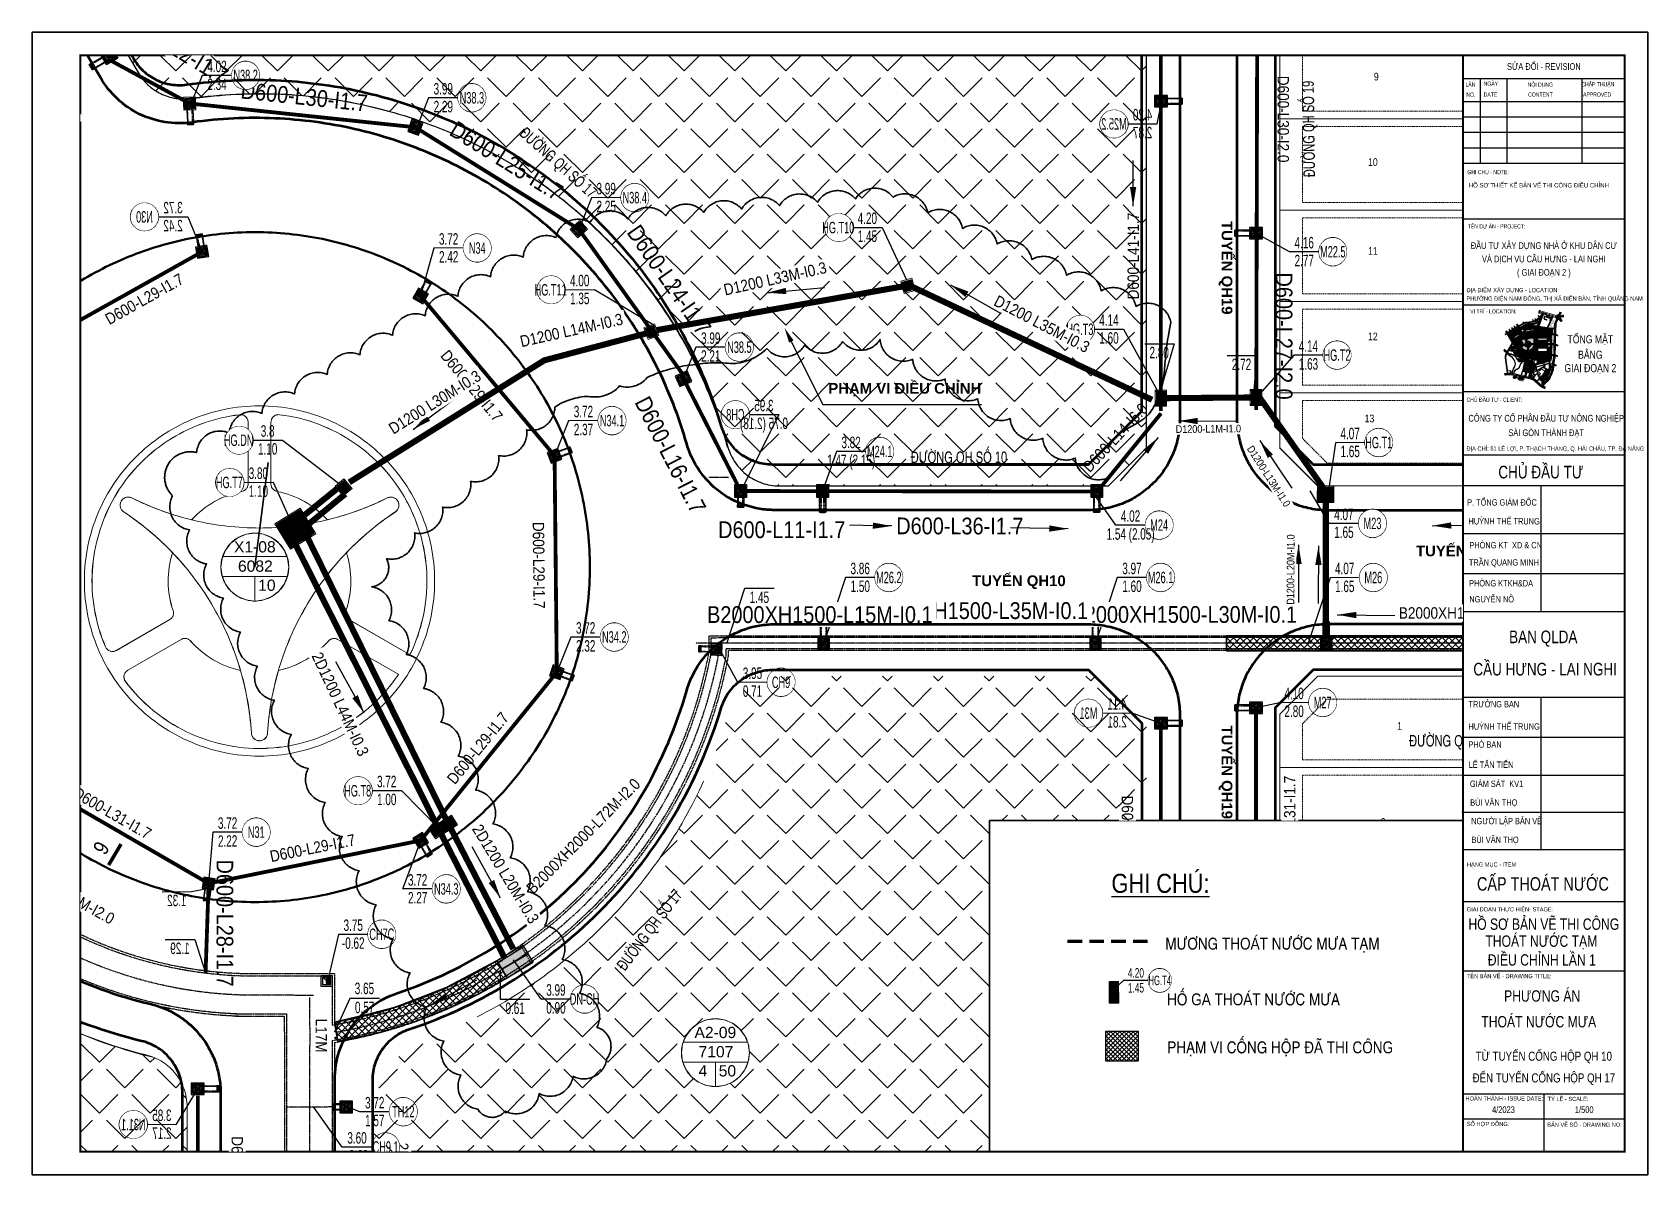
# Paper-space layout 'MB2' of a CAD drawing. Extents: x -37 to 803, y -35 to 559.
# The model-space entities are those that its viewports show. They can reach past a viewport. Long polylines and large blocks are cut down to what shows.
import ezdxf
from ezdxf import colors
from ezdxf.entities.mleader import LeaderData, LeaderLine
from ezdxf.enums import TextEntityAlignment as Align
from ezdxf.math import Vec2, Vec3

# ---------------------------------------------------------------- set-up
doc = ezdxf.new("R2010")
doc.units = 0
doc.header["$MEASUREMENT"] = 0
doc.set_wipeout_variables(frame=1)
for name, pattern in [('$TUONG$NHA$', [2.3, 1.5, -0.8]), ('ACAD_ISO10W100', [18, 12, -3, 0, -3]), ('BORDER', [1.75, 0.5, -0.25, 0.5, -0.25, 0, -0.25]), ('CENTER', [2, 1.25, -0.25, 0.25, -0.25]), ('CENTER2', [1.125, 0.75, -0.125, 0.125, -0.125]), ('CONTINOUS', [0]), ('DASHDOT', [1, 0.5, -0.25, 0, -0.25]), ('DASHDOT2', [0.5, 0.25, -0.125, 0, -0.125]), ('DASHED', [0.75, 0.5, -0.25]), ('DIVIDE', [1.25, 0.5, -0.25, 0, -0.25, 0, -0.25]), ('DIVIDE2', [0.625, 0.25, -0.125, 0, -0.125, 0, -0.125]), ('HIDDEN', [0.375, 0.25, -0.125])]:
    doc.linetypes.add(name, pattern=pattern)
doc.layers.get('0').update_dxf_attribs({"linetype": 'CONTINUOUS'})
doc.layers.get('DEFPOINTS').update_dxf_attribs({"linetype": 'CONTINUOUS'})
for name, color, linetype, lineweight in [('0.2', 6, 'CONTINUOUS', 0), ('0.4', 2, 'CONTINUOUS', 0), ('04-Net thay', 4, 'CONTINUOUS', 15), ('1-RGNC', 30, 'BORDER', 15), ('10', 7, 'CONTINUOUS', 25), ('11111111111111111', 251, 'CONTINUOUS', 0), ('1duong chinh sua', 7, 'CONTINUOUS', 15), ('1Duy CDDC', 4, 'CONTINUOUS', 5), ('1Duy CDMG', 3, 'CONTINUOUS', 5), ('1Duy TenGa', 6, 'CONTINUOUS', 5), ('2.MAT CAT', 7, 'CONTINUOUS', 0), ('a-le duong', 6, 'CONTINUOUS', 25), ('B-2000', 3, 'CONTINUOUS', 25), ('CAY', 64, 'CONTINUOUS', 0), ('CH', 7, 'CONTINUOUS', 0), ('chi gioi dg do', 14, 'CONTINUOUS', 0), ('CHIA LO', 40, 'CONTINUOUS', 0), ('CONG TRINH', 7, 'CONTINUOUS', 5), ('d1200', 4, 'CENTER2', 200), ('DATCHIALO', 4, 'CONTINUOUS', 0), ('DUONG CAT', 8, 'CONTINUOUS', 9), ('H-NUOC', 140, 'CONTINUOUS', 0), ('HACH', 9, 'CONTINUOUS', 5), ('Hachccong', 1, 'CONTINUOUS', 0), ('HACTH CHUA QD', 2, 'CONTINUOUS', 25), ('hien nha', 252, 'CONTINUOUS', 9), ('Huong nuoc chay', 2, 'CONTINUOUS', 5), ('K-CAYXANH', 74, 'CONTINUOUS', 0), ('k-chu thich', 1, 'CONTINUOUS', 9), ('k-ctrinh', 7, 'CONTINUOUS', 15), ('k-duongqh', 7, 'CONTINUOUS', 0), ('k-viahe', 6, 'CONTINUOUS', 15), ('k-vienctrinh', 6, 'CONTINUOUS', 15), ('k.thuoc', 253, 'CONTINUOUS', 0), ('KICH THUOC 1', 4, 'CONTINUOUS', 13), ('kichthuoc', 6, 'CONTINUOUS', 0), ('KT', 254, 'CONTINUOUS', 0), ('kt-su dung dat', 6, 'CONTINUOUS', 15), ('kt-sudungdat1', 6, 'CONTINUOUS', 15), ('Kyhieu', 7, 'CONTINUOUS', 0), ('leduong', 3, 'CONTINUOUS', 20), ('Lift', 1, 'CONTINUOUS', 0), ('Net thay', 1, 'CONTINUOUS', 35), ('NHA', 1, 'CONTINUOUS', 0), ('Q-DUONG', 22, 'CONTINUOUS', 0), ('Q-DUONGGT', 7, 'CONTINUOUS', 0), ('QHC_Đất đv ở', 30, 'CONTINUOUS', 0), ('Ranh gioi GD2', 7, 'CONTINUOUS', 15), ('TENDUONGQH', 2, 'CONTINUOUS', 0), ('TUONG', 4, 'CONTINUOUS', 9)]:
    doc.layers.add(name, color=color, linetype=linetype, lineweight=lineweight)
for name, color, linetype in [('0.tường', 3, 'CONTINUOUS'), ('1-Pit', 7, 'CONTINUOUS'), ('1Duy NetDong', 1, 'CONTINUOUS'), ('2', 7, 'CONTINUOUS'), ('22', 7, 'CONTINUOUS'), ('3', 7, 'CONTINUOUS'), ('45', 7, 'CONTINUOUS'), ('B-3000', 5, 'CONTINUOUS'), ('d600', 4, 'DIVIDE2'), ('d800', 4, 'CENTER2'), ('GA D600', 4, 'CENTER2'), ('k-congtrinh', 7, 'CONTINUOUS'), ('k-timduong', 1, 'DASHDOT'), ('Khung ten', 7, 'CONTINUOUS'), ('Loại đất', 7, 'CONTINUOUS'), ('M35 X 500', 6, 'CONTINUOUS'), ('MINOR_CONTOUR', 7, 'CONTINUOUS'), ('Q-TIM DUONG', 7, 'ACAD_ISO10W100'), ('QHCT_Cây xanh đơn vị ở', 76, 'CONTINUOUS'), ('QHCT_Đất công cộng đơn vị ở', 1, 'CONTINUOUS'), ('Ten ban ve', 31, 'CONTINUOUS'), ('TEXTHEADERTD', 4, 'CONTINUOUS'), ('ththep', 3, 'CONTINUOUS'), ('TNM_Dim_mangluoi', 7, 'CONTINUOUS'), ('ĐÃ NHẬN TIỀN', 7, 'CONTINUOUS')]:
    doc.layers.add(name, color=color, linetype=linetype)
doc.styles.add('Arial', font='arial_2.ttf', dxfattribs={"width": 0.85})
doc.styles.add('AVO-DAM', font='')
doc.styles.add('CHU', font='arial_2.ttf')
doc.styles.add('chuv', font='')
doc.styles.add('GT_Text_Duan1', font='VHAVAN_1.TTF', dxfattribs={"width": 1.1, "height": 25})
doc.styles.add('lamline', font='VHARIAL_1.TTF')
doc.styles.add('Q-TXT', font='ARIALN.TTF')
doc.styles.add('txt', font='VHARIALN_1.TTF', dxfattribs={"height": 0.2})
doc.styles.add('VnAvantH Bold', font='VHAVANB_1.TTF', dxfattribs={"width": 0.8})
doc.styles.add('VNI-Helve-Condense', font='')
doc.styles.get('AVO-DAM').set_extended_font_data('VNI-Helve')
doc.styles.get('chuv').set_extended_font_data('VNI-Helve-Condense')
doc.styles.get('VNI-Helve-Condense').set_extended_font_data('VNI-Helve-Condense')
doc.linetypes.add('phan_luu_chinh ---- + ---- + ---- + ----', pattern='A,0.5,-0.25,["+",lamline,S=0.2,R=0,X=-0.1,Y=-0.1],-0.3', length=1.05)
doc.dimstyles.new('2B2500X2500', dxfattribs={"dimtxt": 2.2, "dimasz": 3.5, "dimexe": 0.18, "dimexo": 0.0625, "dimgap": 0.2, "dimtad": 1, "dimdec": 0, "dimzin": 0, "dimdsep": 46, "dimtxsty": 'Arial', "dimcen": 0.09, "dimse1": 1, "dimse2": 1, "dimsd1": 1, "dimsd2": 1, "dimclrd": 2, "dimclrt": 256, "dimadec": 0, "dimazin": 0, "dimtfac": 1, "dimtdec": 0, "dimtofl": 0, "dimtmove": 2, "dimatfit": 3, "dimfxl": 1, "dimtfill": 1, "dimtfillclr": 256, "dimtolj": 1, "dimtzin": 0, "dimarcsym": 0})
doc.dimstyles.new('2B3000X2500', dxfattribs={"dimtxt": 2.2, "dimasz": 3.5, "dimexe": 0.18, "dimexo": 0.0625, "dimgap": 0.2, "dimtad": 1, "dimdec": 0, "dimzin": 0, "dimdsep": 46, "dimtxsty": 'Arial', "dimcen": 0.09, "dimse1": 1, "dimse2": 1, "dimsd1": 1, "dimsd2": 1, "dimclrd": 2, "dimclrt": 256, "dimadec": 0, "dimazin": 0, "dimtfac": 1, "dimtdec": 0, "dimtofl": 0, "dimtmove": 2, "dimatfit": 3, "dimfxl": 1, "dimtfill": 1, "dimtfillclr": 256, "dimtolj": 1, "dimtzin": 0, "dimarcsym": 0})
doc.dimstyles.new('B2000X2000', dxfattribs={"dimtxt": 2.2, "dimasz": 3.5, "dimexe": 0.18, "dimexo": 0.0625, "dimgap": 0.2, "dimtad": 1, "dimdec": 0, "dimzin": 0, "dimdsep": 46, "dimtxsty": 'Arial', "dimcen": 0.09, "dimse1": 1, "dimse2": 1, "dimsd1": 1, "dimsd2": 1, "dimclrd": 2, "dimclrt": 256, "dimadec": 0, "dimazin": 0, "dimtfac": 1, "dimtdec": 0, "dimtofl": 0, "dimtmove": 2, "dimatfit": 3, "dimfxl": 1, "dimtfill": 1, "dimtfillclr": 256, "dimtolj": 1, "dimtzin": 0, "dimarcsym": 0})
doc.dimstyles.new('d1200 mới', dxfattribs={"dimtxt": 1.5, "dimasz": 0.18, "dimexe": 0.18, "dimexo": 0.0625, "dimgap": 0.09, "dimtad": 0, "dimdec": 0, "dimzin": 0, "dimdsep": 46, "dimtxsty": 'Arial', "dimcen": 0.09, "dimse1": 1, "dimse2": 1, "dimsd1": 1, "dimsd2": 1, "dimclrt": 256, "dimadec": 0, "dimazin": 0, "dimtfac": 1, "dimtdec": 0, "dimtofl": 0, "dimtmove": 2, "dimatfit": 3, "dimfxl": 1, "dimtfill": 1, "dimtolj": 1, "dimtzin": 0, "dimarcsym": 0})
doc.dimstyles.new('D300', dxfattribs={"dimtxt": 1.5, "dimasz": 3.5, "dimexe": 0.18, "dimexo": 0.0625, "dimgap": 0.2, "dimtad": 1, "dimdec": 0, "dimzin": 0, "dimdsep": 46, "dimtxsty": 'Arial', "dimcen": 0.09, "dimse1": 1, "dimse2": 1, "dimsd1": 1, "dimsd2": 1, "dimclrd": 2, "dimclrt": 256, "dimadec": 0, "dimazin": 0, "dimtfac": 1, "dimtdec": 0, "dimtofl": 0, "dimtmove": 2, "dimatfit": 3, "dimfxl": 1, "dimtfill": 1, "dimtfillclr": 256, "dimtolj": 1, "dimtzin": 0, "dimarcsym": 0})
doc.dimstyles.new('D600', dxfattribs={"dimtxt": 2.2, "dimasz": 3.5, "dimexe": 0.18, "dimexo": 0.0625, "dimgap": 0, "dimtad": 1, "dimdec": 0, "dimzin": 0, "dimdsep": 46, "dimtxsty": 'Arial', "dimcen": 0.09, "dimse1": 1, "dimse2": 1, "dimsd1": 1, "dimsd2": 1, "dimclrd": 2, "dimclrt": 256, "dimadec": 0, "dimazin": 0, "dimtfac": 1, "dimtdec": 0, "dimtofl": 0, "dimtmove": 2, "dimatfit": 3, "dimfxl": 1, "dimtfill": 1, "dimtfillclr": 256, "dimtolj": 1, "dimtzin": 0, "dimarcsym": 0})
pattern_1 = [(336.581345463, (-5630456.878, 1390305.53873), (0.328767986843, 0.130044649361), [0.125, -0.375]), (66.581345463, (-5630456.84548, 1390305.45654), (-0.130044649361, 0.328767986843), [0.125, -0.375])]
pattern_2 = [(114.3671788103, (-1831200.80478, -224170.26384), (-0.0523692889328, 0.0020098775898), [0, -0.046875])]
pattern_3 = [(114.3671788103, (-1831200.99731, -224169.83876), (-0.0523692889328, 0.0020098775898), [0, -0.046875])]
pattern_4 = [(114.3671788103, (-1831201.18984, -224169.413678), (-0.0523692889328, 0.0020098775898), [0, -0.046875])]
pattern_5 = [(45, (1080.85, 348.8946), (-3.338859226, 3.338859226), [3.43408, -1.28778]), (135, (1080.85, 348.8946), (-3.338859226, -3.338859226), [3.43408, -1.28778])]
pattern_6 = [(45, (63.88874, -18.36285), (-0.0662912607362, 0.0662912607362), []), (45, (63.93294, -18.36285), (-0.0662912607362, 0.0662912607362), [])]
pattern_7 = [(135, (63.88874, -18.36285), (-0.0662912607362, -0.0662912607362), []), (135, (63.88874, -18.31866), (-0.0662912607362, -0.0662912607362), [])]
pattern_8 = [(45, (-0.1, 1.80002), (-0.067351920908, 0.067351920908), []), (45, (-0.0551, 1.80002), (-0.067351920908, 0.067351920908), [])]
pattern_9 = [(135, (-0.1, 1.80002), (-0.067351920908, -0.067351920908), []), (135, (-0.1, 1.84492), (-0.067351920908, -0.067351920908), [])]
pattern_10 = [(45, (1079.81806, 350.8375), (-0.44194173824, 0.44194173824), []), (135, (1079.81806, 350.8375), (-0.44194173824, -0.44194173824), [])]
pattern_11 = [(77.9174575567, (-1221347.13234, 1270587.79449), (-0.0931399325066, 0.019937790065), []), (77.9174575567, (-1221347.09464, 1270587.81889), (-0.0931399325066, 0.019937790065), [])]
pattern_12 = [(347.9174575567, (-1221347.13234, 1270587.79449), (0.019937790065, 0.0931399325066), []), (347.9174575567, (-1221347.10794, 1270587.7568), (0.019937790065, 0.0931399325066), [])]
pattern_13 = [(77.9174575567, (-1221347.887845, 1270587.3054), (-0.0931399325066, 0.019937790065), []), (77.9174575567, (-1221347.85015, 1270587.3298), (-0.0931399325066, 0.019937790065), [])]
pattern_14 = [(77.9174575567, (-1221348.2656, 1270587.06086), (-0.0931399325066, 0.019937790065), []), (77.9174575567, (-1221348.22791, 1270587.08526), (-0.0931399325066, 0.019937790065), [])]
pattern_15 = [(60.180982905, (479455.07559, -84610.161575), (-0.0826389432897, 0.0473642011645), []), (60.180982905, (479455.11892, -84610.14982), (-0.0826389432897, 0.0473642011645), [])]
pattern_16 = [(135, (1081.88472, 350.38796), (-0.0662912607362, -0.0662912607362), []), (135, (1081.88472, 350.43215), (-0.0662912607362, -0.0662912607362), [])]

psp = doc.layouts.new('MB2')

# ---------------------------------------------------------------- texts
at = {"insert": (710.45, 480.95), "char_height": 2.3, "attachment_point": 1, "style": 'Arial'}
psp.add_mtext_dynamic_manual_height_columns('HỒ SƠ THIẾT KẾ BẢN VẼ THI CÔNG ĐIỀU CHỈNH', width=77.037, gutter_width=10, heights=[0], dxfattribs=at)
at = {"layer": 'Khung ten', "style": 'VnAvantH Bold'}
for s, height, width, p in [('söa ®æi - revision', 3.5, 0.8, (749.47, 539.79)), ('LÇn', 2.2, 0.716914, (711.3, 531.15)), ('ngµy', 2.2, 0.716914, (721.91, 531.53)), ('Néi dung', 2.2, 0.716914, (747.64, 531.03)), ('chÊp thuËn', 2.2, 0.716914, (777.55, 531.21)), ('no.', 2.2, 0.716914, (711.54, 525.85)), ('date', 2.2, 0.716914, (721.7, 525.85)), (' content', 2.2, 0.716914, (747.32, 525.85)), ('approved', 2.2, 0.716914, (777.2, 525.85)), ('c«ng ty cæ phÇn ®Çu t\xad n«ng nghiÖp', 3.5, 0.8, (750.68, 356.9)), ('sµi gßn thµnh ®¹t', 3.5, 0.8, (750.68, 349.36)), ('4/2023', 3.5, 0.8, (728.47, -2.61))]:
    psp.add_text(s, height=height, dxfattribs=dict(at, width=width)).set_placement(p, align=Align.CENTER)
for s, height, width, p in [('Ghi chó - Note:', 2.2, 0.716914, (709.71, 485.54)), ('Tªn dù ¸n - project:', 2.2, 0.716914, (709.9, 457.33)), ('®Þa ®iÓm x©y dùng - location:', 2.2, 0.8, (709.23, 424.17)), ('PH¦êNG §IÖN NAM §¤NG, thÞ x· ®iÖn bµn, tØnh qu¶ng nam', 2.2, 0.8, (709.23, 419.77)), ('vÞ trÝ - location:', 2.2, 0.716914, (711.17, 413.15)), ('§Þa chØ: 81 lª lîi, p. Th¹ch thang, Q. H¶i Ch©u, TP. §µ n½ng', 2.2, 0.8, (709.23, 341.77)), ('p. TæNG GI¸M §èC', 3.3, 0.8, (709.57, 313.23)), ('Phßng kT  xd & CN', 3.3, 0.8, (710.74, 290.99)), ('phßng ktkh&da', 3.3, 0.8, (710.59, 271.19)), ('tr\xadëng ban', 3.3, 0.8, (710.26, 208.32)), ('phã ban', 3.3, 0.8, (710.26, 187.33)), ('gi¸m s¸t  kv1', 3.3, 0.8, (711.04, 166.95)), ('ng\xadêi lËp b¶n vÏ', 3.3, 0.8, (711.7, 147.57)), ('h¹ng môc - item', 2.2, 0.8, (709.45, 125.51)), ('giai ®o¹n thùc hiÖn- stage:', 2.2, 0.8, (709.37, 102.21)), ('tªn b¶n vÏ - drawing title:', 2.2, 0.8, (709.42, 67.5)), ('Hoµn thµnh - issue date:', 2.2, 0.8, (708.73, 3.87)), ('tû lÖ - scale:', 2.2, 0.8, (751.42, 3.64)), ('sè hîp ®ång:', 2.2, 0.8, (709.37, -9.39)), ('B¶n vÏ sè - drawing no:', 2.2, 0.8, (751.25, -9.77))]:
    psp.add_text(s, height=height, dxfattribs=dict(at, width=width)).set_placement(p)
at = {"layer": 'Khung ten', "color": 7, "style": 'VnAvantH Bold', "width": 0.8}
for s, p in [('®Çu t\xad x©y dùng NHµ ë khu D¢N C¦', (749.47, 446.69)), ('Vµ dÞch vô cÇu h\xadng - lai nghi', (749.47, 439.73)), ('( giai ®o¹n 2 )', (749.47, 432.78))]:
    psp.add_text(s, height=3.5, dxfattribs=at).set_placement(p, align=Align.CENTER)
at = {"layer": 'Khung ten', "color": 2, "style": 'VnAvantH Bold', "width": 0.8}
psp.add_text('CHñ §ÇU T¦ ', height=6.5625, dxfattribs=at).set_placement((748.9, 327.37), align=Align.CENTER)
at = {"layer": 'Khung ten', "color": 31, "style": 'VnAvantH Bold', "width": 0.8}
for s, p in [('HUúNH THÕ TRUNG', (710.27, 303.42)), ('trÇn quang minh', (710.51, 282.04)), ('nguyÔn n«', (710.74, 262.9)), ('HUúNH THÕ TRUNG', (710.27, 196.72)), ('lª tÊn tiÕn', (710.41, 176.88)), ('bïi v¨n thä', (711.18, 157.19)), ('bïi v¨n thä', (711.84, 137.81))]:
    psp.add_text(s, height=3.3, dxfattribs=at).set_placement(p)
at = {"layer": 'Khung ten', "color": 3, "style": 'VnAvantH Bold', "width": 0.8}
for s, height, p in [('BAN QLDA  ', 6.562, (751.12, 241.69)), ('CÇU H¦NG - LAI NGHI ', 6.5625, (751.12, 224.91)), ('Hå s¬ B¶N VÏ THI C¤NG ', 5.9062, (750.34, 92.65)), (' tho¸t n\xadíc t¹m', 5.9062, (747.29, 83.82)), ('§IÒU CHØNH LÇN 1', 5.9062, (748.41, 74.04)), ('ph\xad¬ng ¸n ', 5.906, (749.47, 55.3)), ('tho¸t n\xadíc m\xada   ', 5.9062, (749.47, 41.92)), ('tõ tuyÕn cèng hép qh 10 ', 4.725, (750.16, 24.57)), ('®Õn tuyÕn cèng hép qh 17', 4.725, (749.47, 13.29))]:
    psp.add_text(s, height=height, dxfattribs=at).set_placement(p, align=Align.CENTER)
at = {"layer": 'Khung ten', "color": 1, "style": 'VnAvantH Bold', "width": 0.8}
psp.add_text('cÊp THO¸T N¦íC ', height=7, dxfattribs=at).set_placement((750.03, 113.03), align=Align.CENTER)
at = {"layer": 'Ten ban ve', "style": 'VnAvantH Bold', "width": 0.8}
for s, height, p in [('Tæng mÆt', 4.2, (773.65, 397.61)), ('b»ng', 4.2, (773.65, 389.61)), ('1/500', 3.5, (770.47, -2.61))]:
    psp.add_text(s, height=height, dxfattribs=at).set_placement(p, align=Align.CENTER)

msp = doc.modelspace()

# ---------------------------------------------------------------- texts
at = {"layer": '2.MAT CAT', "linetype": 'phan_luu_chinh ---- + ---- + ---- + ----', "char_height": 1.4, "attachment_point": 1, "rotation": 270, "style": 'CHU'}
for insert in [(558582.11, 1758418.864), (558582.11, 1758352.592)]:
    msp.add_mtext_dynamic_manual_height_columns('{\\fArial|b1|i0|c0|p34;TUYẾN QH19}', width=23.6164, gutter_width=7, heights=[0], dxfattribs=dict(at, insert=insert))
at = {"layer": '2.MAT CAT', "linetype": 'phan_luu_chinh ---- + ---- + ---- + ----', "char_height": 1.4, "attachment_point": 1, "style": 'CHU'}
for s, insert in [('{\\fArial|b1|i0|c0|p34;PHẠM VI ĐIỀU CHỈNH}', (558529.03, 1758397.588)), ('{\\fArial|b1|i0|c0|p34;TUYẾN QH10}', (558606.237, 1758376.23)), ('{\\fArial|b1|i0|c0|p34;TUYẾN QH10}', (558547.937, 1758372.31))]:
    msp.add_mtext_dynamic_manual_height_columns(s, width=23.6164, gutter_width=7, heights=[0], dxfattribs=dict(at, insert=insert))
at = {"layer": 'B-3000', "color": 11, "linetype": 'Continuous', "lineweight": 13, "style": 'txt'}
msp.add_text('ph¹m vi CèNG HéP ®· THI C¤NG', height=9.3386, dxfattribs=at).set_placement((558178.959, 1757502.49), align=Align.MIDDLE)
at = {"layer": 'd1200', "color": 5, "linetype": 'HIDDEN', "ltscale": 5, "style": 'txt'}
msp.add_text('m\xad¬ng tho¸t n\xadíc m\xada t¹m', height=9.3386, dxfattribs=at).set_placement((558172.883, 1757583.297), align=Align.MIDDLE)
at = {"layer": 'kt-sudungdat1', "color": 8, "ltscale": 2, "style": 'chuv'}
for s, p in [('9', (558601.018, 1758437.834)), ('10', (558600.568, 1758426.608)), ('11', (558600.568, 1758414.932)), ('12', (558600.568, 1758403.705)), ('13', (558600.119, 1758392.928)), ('1', (558604.068, 1758352.538)), ('2', (558601.905, 1758339.928)), ('3', (558602.986, 1758328.399)), ('4', (558602.265, 1758316.51)), ('5', (558601.905, 1758304.981))]:
    msp.add_text(s, height=1, dxfattribs=at).set_placement(p, align=Align.MIDDLE)
at = {"layer": 'Loại đất', "color": 1, "linetype": 'Continuous', "style": 'txt'}
msp.add_text('%%Ughi chó:', height=15, dxfattribs=at).set_placement((558084.654, 1757632.606), align=Align.MIDDLE)
at = {"layer": 'TENDUONGQH', "color": 8, "style": 'Q-TXT', "width": 0.85}
for p in [(558539.871, 1758387.829, 0.7), (558605.326, 1758350.593, 0.7)]:
    msp.add_text('ÐƯỜNG QH SỐ 10', height=1.5, dxfattribs=at).set_placement(p, align=Align.MIDDLE_LEFT)

# ---------------------------------------------------------------- blocks, each defined once
blk = doc.blocks.new('ky hieu')
blk.add_wipeout([(-1029, -101), (-1034, 0), (-1023, 152), (-1001, 258), (-955, 397), (-897, 514), (-825, 623), (-740, 722), (-599, 843), (-514, 897), (-410, 949), (-285, 994), (-120, 1027), (0, 1034), (155, 1022), (272, 998), (424, 943), (529, 888), (669, 789), (733, 729), (820, 630), (890, 526), (958, 390), (997, 274), (1024, 146), (1034, 0), (1026, -126), (1002, -257), (964, -375), (892, -523), (818, -633), (738, -724), (629, -821), (533, -886), (381, -961), (286, -994), (148, -1023), (0, -1034), (-156, -1022), (-279, -996), (-421, -945), (-518, -895), (-639, -813), (-723, -740), (-827, -620), (-884, -537), (-946, -419), (-1001, -261)])
at = {"color": 0, "linetype": 'Continuous'}
blk.add_circle((0, 0), 1034, dxfattribs=at)
at = {"color": 0, "linetype": 'Continuous', "style": 'VNI-Helve-Condense'}
blk.add_attdef('A', text='', height=1200, dxfattribs=at).set_placement((15, 32), align=Align.MIDDLE_CENTER)
blk = doc.blocks.new('ãzcz')
at = {"layer": 'k-viahe', "color": 254, "ltscale": 2}
for points in [[(559672, 1758203), (559675, 1758198), (559657, 1758187)], [(559668, 1758201), (559672, 1758203)]]:
    blk.add_lwpolyline(points, dxfattribs=at)
blk = doc.blocks.new('cay CAU VUA')
at = {"layer": 'CAY'}
for p, q in [((-756, 240), (-759, 241)), ((-756, 240), (-758, 238)), ((-757, 240), (-758, 239)), ((-756, 241), (-757, 242)), ((-756, 240), (-755, 243)), ((-756, 240), (-755, 237)), ((-756, 240), (-753, 240)), ((-756, 239), (-756, 237)), ((-755, 240), (-754, 242)), ((-755, 239), (-754, 239))]:
    blk.add_line(p, q, dxfattribs=at)
for points in [[(-756, 240), (-756, 241), (-756, 240), (-757, 241), (-757, 241), (-757, 241), (-757, 241), (-758, 241), (-758, 241), (-758, 242), (-758, 241), (-759, 242), (-759, 241), (-759, 242), (-759, 241), (-759, 241), (-759, 241), (-759, 241), (-758, 241), (-759, 241), (-758, 241), (-759, 240), (-758, 241), (-758, 240), (-758, 240), (-758, 240), (-757, 240), (-758, 240), (-757, 240), (-757, 240), (-757, 240), (-757, 240)], [(-756, 240), (-757, 240), (-757, 239), (-757, 239), (-757, 239), (-758, 239), (-757, 239), (-758, 239), (-758, 238), (-758, 238), (-758, 238), (-759, 238), (-758, 238), (-759, 237), (-758, 238), (-758, 237), (-758, 237), (-758, 237), (-758, 238), (-758, 237), (-758, 238), (-757, 237), (-757, 238), (-757, 238), (-757, 238), (-757, 238), (-757, 238), (-757, 238), (-757, 239), (-756, 238), (-756, 239), (-756, 239)], [(-756, 240), (-755, 241), (-756, 241), (-755, 241), (-755, 241), (-755, 242), (-755, 241), (-755, 242), (-755, 242), (-755, 242), (-755, 242), (-755, 243), (-755, 243), (-755, 243), (-755, 243), (-755, 243), (-755, 243), (-756, 243), (-756, 243), (-756, 243), (-756, 242), (-756, 242), (-756, 242), (-756, 242), (-756, 242), (-756, 242), (-756, 241), (-756, 242), (-756, 241), (-756, 241), (-756, 241), (-756, 241)], [(-756, 240), (-755, 239), (-755, 240), (-754, 239), (-755, 240), (-754, 239), (-754, 240), (-753, 239), (-754, 240), (-753, 240), (-753, 240), (-752, 240), (-753, 240), (-752, 240), (-753, 240), (-752, 240), (-753, 240), (-753, 241), (-753, 240), (-753, 241), (-753, 240), (-753, 241), (-754, 240), (-754, 241), (-754, 240), (-754, 241), (-754, 240), (-754, 241), (-755, 240), (-755, 241), (-755, 240), (-755, 240)], [(-756, 240), (-756, 239), (-756, 239), (-756, 238), (-756, 238), (-756, 238), (-755, 238), (-755, 237), (-755, 238), (-755, 237), (-755, 237), (-755, 236), (-755, 237), (-755, 236), (-755, 237), (-754, 237), (-754, 237), (-754, 237), (-754, 237), (-754, 237), (-755, 238), (-754, 238), (-755, 238), (-754, 238), (-755, 238), (-754, 238), (-755, 238), (-755, 238), (-755, 239), (-755, 239), (-755, 239), (-755, 239)]]:
    blk.add_lwpolyline(points, close=True, dxfattribs=at)
for points in [[(-757, 240), (-757, 240), (-757, 240), (-758, 240), (-758, 240), (-758, 240), (-758, 240), (-758, 240), (-758, 240), (-759, 240), (-758, 240), (-759, 240), (-758, 239), (-759, 239), (-758, 239), (-758, 239), (-758, 239), (-758, 239), (-758, 239), (-758, 239), (-758, 239), (-758, 239), (-758, 239), (-758, 239), (-757, 239), (-757, 239), (-757, 240), (-757, 239), (-757, 239)], [(-756, 241), (-756, 241), (-756, 241), (-756, 242), (-756, 241), (-756, 242), (-756, 242), (-757, 242), (-757, 242), (-757, 242), (-757, 242), (-757, 242), (-757, 242), (-757, 242), (-757, 242), (-757, 242), (-757, 242), (-757, 242), (-757, 242), (-757, 242), (-757, 242), (-757, 241), (-757, 241), (-757, 241), (-757, 241), (-757, 241), (-756, 241), (-757, 241), (-757, 241)], [(-757, 238), (-757, 238), (-756, 238), (-757, 238), (-756, 238), (-757, 238), (-756, 238), (-757, 237), (-756, 238), (-757, 237), (-756, 237), (-757, 237), (-756, 237), (-756, 237), (-756, 237), (-756, 237), (-756, 237), (-756, 237), (-756, 238), (-756, 238), (-756, 238), (-756, 238), (-756, 238), (-756, 238), (-756, 238), (-756, 238), (-756, 238), (-756, 238), (-756, 238)], [(-755, 240), (-754, 240), (-755, 240), (-754, 241), (-754, 241), (-754, 241), (-754, 241), (-754, 241), (-754, 241), (-754, 241), (-754, 241), (-754, 242), (-754, 241), (-754, 242), (-754, 242), (-754, 242), (-754, 241), (-754, 242), (-754, 241), (-755, 242), (-755, 241), (-755, 241), (-755, 241), (-755, 241), (-755, 241), (-755, 241), (-755, 241), (-755, 241), (-755, 241)], [(-755, 239), (-755, 239), (-755, 239), (-755, 238), (-755, 239), (-754, 238), (-754, 239), (-754, 238), (-754, 239), (-754, 238), (-754, 238), (-753, 238), (-754, 239), (-753, 239), (-754, 239), (-753, 239), (-754, 239), (-754, 239), (-754, 239), (-754, 239), (-754, 239), (-754, 239), (-754, 239), (-754, 239), (-754, 239), (-754, 239), (-755, 239), (-755, 239), (-755, 239)]]:
    blk.add_lwpolyline(points, dxfattribs=at)
blk = doc.blocks.new('mtd')
at = {"color": 8}
for p, q in [((-0.75, 0.28), (0, 0.5)), ((-0.75, 0.28), (-0.5, 0.28)), ((-0.5, 0.21), (-0.5, 0.28)), ((-0.5, 0.21), (0.5, 0.21)), ((-0.5, 0.14), (0.5, 0.14)), ((-0.5, 0.14), (-0.5, 0.07)), ((-0.5, 0.07), (0.5, 0.07)), ((-0.5, 0), (0.5, 0)), ((0, 0.5), (0.75, 0.28)), ((0.5, 0.21), (0.5, 0.28)), ((0.5, 0.28), (0.75, 0.28)), ((0.5, 0.14), (0.5, 0.07))]:
    blk.add_line(p, q, dxfattribs=at)
blk = doc.blocks.new('MB')
at = {"layer": 'CONG TRINH'}
h = blk.add_hatch(dxfattribs=at)
h.set_pattern_fill('ANGLE', color=8, scale=0.085, style=0)
h.set_pattern_definition([(0, (-556870.2791, -1757082.9731), (0, 0.593725), [0.4318, -0.161925]), (90, (-556870.2791, -1757082.9731), (-0.593725, 0), [0.4318, -0.161925])])
edge = h.paths.add_edge_path()
edge.add_line((903, 637), (884, 637))
edge.add_arc((884, 635), 1.97, 90.2338, 181.3912)
edge.add_line((882, 635), (903, 635))
edge.add_line((903, 635), (903, 637))
at = {"layer": 'Lift'}
h = blk.add_hatch(dxfattribs=at)
h.set_pattern_fill('CROSS', color=8, angle=336.5813, style=0)
h.set_pattern_definition([(336.581345463, (-5630456.878, 1390305.53873), (0.328767986843, 0.130044649361), [0.125, -0.375]), (66.581345463, (-5630456.84548, 1390305.45654), (-0.130044649361, 0.328767986843), [0.125, -0.375])])
h.paths.add_polyline_path([(337, 626, 0.414214), (336, 629), (327, 632, 0.414214), (325, 631), (324, 628, 0.414214), (325, 625), (333, 622, 0.414214), (336, 623)])
h.paths.add_polyline_path([(329, 627), (331, 627), (331, 627), (329, 628)], flags=24)
h = blk.add_hatch(dxfattribs=at)
h.set_pattern_fill('CROSS', color=8, angle=336.5813, style=0)
h.set_pattern_definition(pattern_1)
h.paths.add_polyline_path([(337, 626, 0.414214), (336, 629), (327, 632, 0.414214), (325, 631), (324, 628, 0.414214), (325, 625), (333, 622, 0.414214), (336, 623)])
h.paths.add_polyline_path([(329, 627), (331, 627), (331, 627), (329, 628)], flags=24)
h = blk.add_hatch(dxfattribs=at)
h.set_pattern_fill('CROSS', color=8, angle=336.5813, style=0)
h.set_pattern_definition(pattern_1)
h.paths.add_polyline_path([(337, 626, 0.414214), (336, 629), (327, 632, 0.414214), (325, 631), (324, 628, 0.414214), (325, 625), (333, 622, 0.414214), (336, 623)])
h.paths.add_polyline_path([(329, 627), (331, 627), (331, 627), (329, 628)], flags=24)
h = blk.add_hatch(dxfattribs=at)
h.set_pattern_fill('CROSS', color=8, angle=336.5813, style=0)
h.set_pattern_definition(pattern_1)
h.paths.add_polyline_path([(337, 626, 0.414214), (336, 629), (327, 632, 0.414214), (325, 631), (324, 628, 0.414214), (325, 625), (333, 622, 0.414214), (336, 623)])
h.paths.add_polyline_path([(329, 627), (331, 627), (331, 627), (329, 628)], flags=24)
h = blk.add_hatch(dxfattribs=at)
h.set_pattern_fill('CROSS', color=8, angle=336.5813, style=0)
h.set_pattern_definition(pattern_1)
h.paths.add_polyline_path([(337, 626, 0.414214), (336, 629), (327, 632, 0.414214), (325, 631), (324, 628, 0.414214), (325, 625), (333, 622, 0.414214), (336, 623)])
h.paths.add_polyline_path([(329, 627), (331, 627), (331, 627), (329, 628)], flags=24)
h = blk.add_hatch(dxfattribs=at)
h.set_pattern_fill('CROSS', color=8, angle=336.5813, style=0)
h.set_pattern_definition(pattern_1)
h.paths.add_polyline_path([(337, 626, 0.414214), (336, 629), (327, 632, 0.414214), (325, 631), (324, 628, 0.414214), (325, 625), (333, 622, 0.414214), (336, 623)])
h.paths.add_polyline_path([(329, 627), (331, 627), (331, 627), (329, 628)], flags=24)
h = blk.add_hatch(dxfattribs=at)
h.set_pattern_fill('CROSS', color=8, angle=336.5813, style=0)
h.set_pattern_definition(pattern_1)
h.paths.add_polyline_path([(337, 626, 0.414214), (336, 629), (327, 632, 0.414214), (325, 631), (324, 628, 0.414214), (325, 625), (333, 622, 0.414214), (336, 623)])
h.paths.add_polyline_path([(329, 627), (331, 627), (331, 627), (329, 628)], flags=24)
at = {"color": 8, "ltscale": 2}
for p, q in [((436, 1056), (370, 1018)), ((370, 1018), (423, 928))]:
    blk.add_line(p, q, dxfattribs=at)
at = {"color": 8}
for p, q in [((802, 702), (802, 702)), ((982, 903), (1000, 903)), ((210, 263), (213, 261)), ((210, 262), (213, 261)), ((210, 262), (213, 261)), ((210, 261), (213, 261)), ((210, 260), (213, 261)), ((210, 260), (213, 261)), ((210, 259), (213, 261)), ((211, 264), (213, 261)), ((211, 263), (213, 261)), ((211, 259), (213, 261)), ((211, 258), (213, 261)), ((212, 264), (213, 261)), ((212, 258), (213, 261)), ((212, 258), (213, 261)), ((214, 264), (213, 261)), ((214, 264), (213, 261)), ((213, 264), (213, 261)), ((213, 264), (213, 261)), ((215, 263), (213, 261)), ((215, 263), (213, 261)), ((216, 262), (213, 261)), ((216, 262), (213, 261)), ((216, 261), (213, 261)), ((213, 258), (213, 261)), ((214, 258), (213, 261)), ((214, 258), (213, 261)), ((215, 259), (213, 261)), ((215, 259), (213, 261)), ((215, 260), (213, 261)), ((216, 260), (213, 261)), ((217, 247), (220, 245)), ((217, 246), (220, 245)), ((217, 246), (220, 245)), ((217, 244), (220, 245)), ((217, 244), (220, 245)), ((217, 245), (220, 245)), ((217, 243), (220, 245)), ((217, 243), (220, 245)), ((218, 262), (223, 262)), ((218, 260), (223, 260)), ((218, 247), (220, 245)), ((218, 247), (220, 245)), ((218, 242), (220, 245)), ((218, 242), (220, 245)), ((219, 248), (220, 245)), ((219, 242), (220, 245)), ((219, 242), (220, 245)), ((220, 248), (220, 245)), ((220, 248), (220, 245)), ((221, 247), (220, 245)), ((222, 247), (220, 245)), ((221, 247), (220, 245)), ((222, 246), (220, 245)), ((220, 242), (220, 245)), ((221, 242), (220, 245)), ((222, 242), (220, 245)), ((221, 242), (220, 245)), ((222, 243), (220, 245)), ((222, 244), (220, 245)), ((223, 244), (220, 245)), ((223, 245), (220, 245)), ((222, 245), (220, 245)), ((222, 249), (226, 252)), ((224, 247), (228, 251)), ((225, 265), (238, 262)), ((225, 263), (238, 262)), ((225, 261), (238, 262)), ((225, 260), (238, 262)), ((226, 267), (238, 262)), ((226, 258), (238, 262)), ((226, 256), (238, 262)), ((227, 268), (238, 262)), ((227, 255), (238, 262)), ((228, 270), (238, 262)), ((228, 253), (238, 262)), ((229, 271), (238, 262)), ((229, 252), (238, 262)), ((230, 272), (238, 262)), ((231, 251), (238, 262)), ((232, 273), (238, 262)), ((232, 250), (238, 262)), ((233, 239), (236, 237)), ((233, 238), (236, 237)), ((233, 238), (236, 237)), ((233, 236), (236, 237)), ((233, 237), (236, 237)), ((233, 236), (236, 237)), ((233, 235), (236, 237)), ((233, 235), (236, 237)), ((234, 274), (238, 262)), ((234, 250), (238, 262)), ((234, 240), (236, 237)), ((234, 239), (236, 237)), ((234, 234), (236, 237)), ((235, 292), (235, 295)), ((235, 274), (238, 262)), ((235, 242), (235, 247)), ((235, 240), (236, 237)), ((235, 240), (236, 237)), ((235, 234), (236, 237)), ((235, 234), (236, 237)), ((236, 249), (238, 262)), ((236, 240), (236, 237)), ((237, 240), (236, 237)), ((237, 239), (236, 237)), ((238, 239), (236, 237)), ((238, 239), (236, 237)), ((238, 238), (236, 237)), ((236, 234), (236, 237)), ((236, 234), (236, 237)), ((237, 234), (236, 237)), ((237, 235), (236, 237)), ((238, 236), (236, 237)), ((238, 235), (236, 237)), ((239, 237), (236, 237)), ((238, 236), (236, 237)), ((239, 237), (236, 237)), ((237, 288), (238, 288)), ((237, 276), (239, 287)), ((237, 274), (238, 262)), ((237, 242), (237, 247)), ((242, 274), (238, 262)), ((241, 274), (238, 262)), ((239, 274), (238, 262)), ((244, 273), (238, 262)), ((245, 272), (238, 262)), ((247, 271), (238, 262)), ((248, 269), (238, 262)), ((249, 268), (238, 262)), ((250, 266), (238, 262)), ((250, 265), (238, 262)), ((250, 263), (238, 262)), ((248, 255), (238, 262)), ((238, 249), (238, 262)), ((239, 249), (238, 262)), ((241, 250), (238, 262)), ((243, 250), (238, 262)), ((244, 251), (238, 262)), ((246, 252), (238, 262)), ((247, 253), (238, 262)), ((250, 258), (238, 262)), ((249, 256), (238, 262)), ((250, 259), (238, 262)), ((250, 261), (238, 262)), ((243, 275), (245, 286)), ((246, 286), (282, 279)), ((249, 245), (246, 249)), ((251, 246), (247, 251)), ((250, 243), (253, 242)), ((250, 243), (253, 242)), ((250, 242), (253, 242)), ((250, 242), (253, 242)), ((250, 241), (253, 242)), ((250, 240), (253, 242)), ((250, 240), (253, 242)), ((251, 244), (253, 242)), ((251, 244), (253, 242)), ((251, 239), (253, 242)), ((251, 239), (253, 242)), ((252, 264), (257, 264)), ((252, 261), (257, 260)), ((252, 245), (253, 242)), ((252, 245), (253, 242)), ((252, 239), (253, 242)), ((253, 245), (253, 242)), ((253, 245), (253, 242)), ((255, 244), (253, 242)), ((255, 244), (253, 242)), ((254, 244), (253, 242)), ((255, 243), (253, 242)), ((253, 239), (253, 242)), ((253, 239), (253, 242)), ((254, 239), (253, 242)), ((254, 239), (253, 242)), ((255, 240), (253, 242)), ((255, 240), (253, 242)), ((255, 241), (253, 242)), ((256, 241), (253, 242)), ((256, 242), (253, 242)), ((256, 242), (253, 242)), ((256, 270), (263, 273)), ((256, 254), (263, 252)), ((271, 263), (265, 263)), ((271, 261), (265, 261)), ((273, 264), (276, 263)), ((273, 264), (276, 263)), ((273, 262), (276, 263)), ((273, 263), (276, 263)), ((273, 261), (276, 263)), ((273, 261), (276, 263)), ((273, 263), (276, 263)), ((274, 265), (276, 263)), ((274, 265), (276, 263)), ((274, 260), (276, 263)), ((274, 260), (276, 263)), ((275, 265), (276, 263)), ((275, 260), (276, 263)), ((275, 260), (276, 263)), ((276, 266), (276, 263)), ((276, 266), (276, 263)), ((278, 265), (276, 263)), ((277, 265), (276, 263)), ((277, 265), (276, 263)), ((279, 264), (276, 263)), ((278, 264), (276, 263)), ((276, 260), (276, 263)), ((277, 260), (276, 263)), ((277, 260), (276, 263)), ((278, 261), (276, 263)), ((278, 260), (276, 263)), ((278, 261), (276, 263)), ((279, 262), (276, 263)), ((279, 262), (276, 263)), ((279, 263), (276, 263)), ((285, 281), (286, 286)), ((300, 237), (302, 246)), ((309, 235), (300, 237)), ((302, 246), (311, 244)), ((309, 243), (302, 238)), ((303, 244), (308, 237)), ((309, 235), (309, 233)), ((311, 232), (309, 233)), ((311, 244), (311, 246)), ((314, 245), (311, 246)), ((312, 237), (311, 232)), ((324, 234), (312, 237)), ((313, 241), (314, 245)), ((357, 231), (313, 241)), ((327, 226), (320, 221)), ((321, 227), (326, 220)), ((323, 250), (326, 270)), ((324, 234), (323, 228)), ((327, 233), (326, 228)), ((339, 231), (327, 233)), ((330, 241), (329, 241)), ((353, 267), (330, 272)), ((336, 240), (330, 241)), ((340, 217), (333, 212)), ((334, 218), (339, 211)), ((342, 239), (336, 240)), ((339, 231), (336, 219)), ((338, 253), (364, 247)), ((338, 253), (364, 247)), ((342, 230), (339, 218)), ((347, 243), (342, 244)), ((348, 238), (342, 239)), ((358, 226), (342, 230)), ((350, 258), (345, 259)), ((354, 236), (348, 238)), ((360, 210), (351, 204)), ((360, 210), (351, 204)), ((352, 212), (358, 203)), ((352, 212), (358, 203)), ((364, 247), (353, 240)), ((364, 247), (353, 240)), ((353, 240), (355, 238)), ((353, 240), (353, 240)), ((353, 233), (354, 233)), ((353, 233), (354, 233)), ((353, 233), (354, 233)), ((353, 233), (354, 233)), ((355, 236), (354, 236)), ((354, 236), (354, 236)), ((354, 236), (354, 236)), ((354, 236), (354, 235)), ((354, 236), (354, 236)), ((354, 236), (354, 236)), ((354, 236), (354, 236)), ((354, 236), (355, 236)), ((354, 236), (354, 236)), ((354, 236), (354, 236)), ((354, 236), (354, 236)), ((354, 236), (355, 236)), ((354, 236), (354, 236)), ((354, 236), (354, 236)), ((354, 235), (354, 236)), ((354, 236), (354, 236)), ((354, 236), (354, 236)), ((354, 235), (354, 236)), ((354, 236), (354, 236)), ((354, 236), (354, 235)), ((354, 236), (354, 236)), ((354, 236), (354, 236)), ((354, 236), (354, 236)), ((354, 236), (354, 236)), ((354, 236), (354, 236)), ((354, 236), (354, 236)), ((354, 235), (354, 235)), ((354, 235), (354, 235)), ((354, 235), (354, 235)), ((354, 235), (354, 235)), ((354, 235), (354, 234)), ((354, 234), (354, 234)), ((354, 235), (354, 235)), ((354, 235), (354, 235)), ((354, 235), (354, 235)), ((354, 235), (355, 235)), ((354, 235), (354, 235)), ((354, 235), (354, 235)), ((354, 235), (354, 235)), ((354, 235), (355, 235)), ((354, 235), (354, 235)), ((354, 235), (354, 235)), ((354, 235), (355, 235)), ((354, 234), (354, 234)), ((354, 235), (354, 235)), ((354, 235), (354, 235)), ((354, 235), (354, 235)), ((354, 235), (354, 235)), ((354, 235), (354, 235)), ((354, 235), (354, 235)), ((354, 234), (354, 235)), ((354, 235), (354, 235)), ((354, 235), (354, 234)), ((354, 234), (354, 235)), ((354, 234), (354, 234)), ((354, 234), (354, 234)), ((354, 234), (354, 234)), ((354, 234), (354, 234)), ((354, 234), (354, 234)), ((354, 234), (354, 234)), ((354, 234), (354, 234)), ((354, 234), (354, 234)), ((354, 234), (354, 234)), ((354, 234), (354, 234)), ((354, 234), (354, 234)), ((354, 234), (354, 234)), ((354, 234), (354, 234)), ((354, 234), (354, 234)), ((354, 234), (354, 234)), ((354, 234), (354, 234)), ((354, 234), (355, 234)), ((354, 234), (355, 234)), ((354, 234), (354, 234)), ((354, 234), (354, 234)), ((354, 234), (354, 234)), ((354, 234), (354, 234)), ((354, 233), (354, 234)), ((354, 234), (355, 234)), ((354, 234), (354, 233)), ((354, 234), (354, 234)), ((354, 234), (354, 234)), ((354, 234), (354, 233)), ((354, 234), (354, 234)), ((354, 232), (355, 233)), ((354, 233), (354, 233)), ((354, 233), (354, 233)), ((354, 233), (354, 233)), ((354, 233), (354, 233)), ((354, 233), (354, 233)), ((354, 233), (354, 233)), ((354, 233), (354, 233)), ((354, 233), (354, 233)), ((354, 233), (354, 233)), ((354, 233), (354, 233)), ((354, 233), (354, 233)), ((354, 233), (354, 233)), ((354, 233), (354, 233)), ((355, 233), (354, 233)), ((354, 233), (354, 233)), ((355, 233), (354, 233)), ((355, 233), (354, 233)), ((354, 233), (354, 233)), ((355, 238), (364, 245)), ((355, 236), (355, 236)), ((355, 235), (355, 236)), ((355, 236), (355, 235)), ((355, 236), (355, 236)), ((355, 236), (355, 236)), ((355, 236), (355, 236)), ((356, 236), (355, 236)), ((355, 236), (355, 236)), ((355, 235), (355, 236)), ((355, 236), (355, 236)), ((355, 236), (355, 236)), ((355, 236), (355, 236)), ((355, 236), (355, 236)), ((355, 236), (355, 236)), ((355, 236), (355, 236)), ((355, 236), (355, 236)), ((355, 236), (355, 236)), ((355, 236), (355, 236)), ((355, 235), (355, 236)), ((355, 236), (355, 235)), ((355, 235), (355, 235)), ((355, 235), (355, 235)), ((355, 235), (355, 235)), ((355, 235), (355, 235)), ((355, 235), (355, 235)), ((355, 235), (355, 235)), ((355, 235), (355, 235)), ((355, 235), (355, 235)), ((355, 235), (355, 235)), ((355, 235), (355, 235)), ((355, 235), (355, 235)), ((355, 235), (355, 235)), ((355, 235), (355, 235)), ((355, 234), (355, 235)), ((355, 235), (355, 235)), ((355, 235), (355, 235)), ((355, 235), (355, 235)), ((355, 235), (355, 235)), ((355, 235), (355, 235)), ((355, 235), (355, 235)), ((355, 234), (355, 235)), ((355, 235), (355, 235)), ((355, 235), (355, 234)), ((355, 234), (355, 234)), ((355, 234), (355, 234)), ((355, 233), (355, 234)), ((355, 234), (355, 234)), ((355, 234), (355, 234)), ((355, 233), (355, 234)), ((355, 234), (355, 234)), ((355, 234), (355, 234)), ((355, 234), (355, 234)), ((355, 234), (355, 234)), ((355, 234), (355, 234)), ((355, 234), (355, 234)), ((355, 234), (355, 234)), ((355, 234), (355, 234)), ((355, 234), (355, 234)), ((355, 234), (355, 234)), ((355, 234), (355, 234)), ((355, 234), (355, 234)), ((355, 234), (355, 234)), ((355, 234), (355, 234)), ((355, 234), (355, 234)), ((355, 234), (355, 234)), ((355, 234), (355, 234)), ((355, 234), (355, 234)), ((355, 234), (355, 234)), ((355, 234), (355, 234)), ((355, 234), (355, 234)), ((355, 234), (355, 234)), ((355, 234), (355, 234)), ((355, 234), (355, 234)), ((355, 234), (355, 234)), ((355, 234), (355, 234)), ((355, 233), (355, 234)), ((355, 234), (355, 234)), ((355, 234), (355, 234)), ((355, 234), (355, 234)), ((355, 234), (355, 234)), ((355, 234), (355, 234)), ((355, 234), (355, 234)), ((355, 234), (355, 234)), ((355, 234), (355, 234)), ((355, 234), (355, 234)), ((355, 234), (355, 234)), ((355, 234), (355, 234)), ((355, 234), (355, 234)), ((355, 234), (355, 234)), ((355, 234), (355, 234)), ((355, 234), (355, 234)), ((355, 234), (355, 234)), ((356, 233), (355, 234)), ((355, 234), (355, 234)), ((355, 234), (355, 234)), ((355, 234), (355, 234)), ((355, 234), (355, 234)), ((355, 234), (356, 234)), ((355, 234), (355, 234)), ((355, 234), (355, 234)), ((355, 234), (355, 234)), ((355, 234), (355, 234)), ((355, 234), (355, 234)), ((355, 234), (355, 234)), ((355, 234), (355, 234)), ((355, 234), (355, 234)), ((355, 234), (355, 234)), ((355, 234), (355, 234)), ((355, 233), (355, 233)), ((355, 233), (355, 233)), ((355, 233), (355, 233)), ((355, 232), (355, 233)), ((355, 232), (355, 233)), ((355, 233), (355, 233)), ((355, 233), (356, 233)), ((355, 232), (355, 233)), ((355, 232), (355, 233)), ((355, 233), (355, 233)), ((355, 232), (355, 233)), ((355, 232), (355, 233)), ((355, 233), (355, 233)), ((355, 233), (355, 233)), ((355, 233), (355, 233)), ((355, 233), (355, 233)), ((355, 233), (355, 233)), ((355, 233), (355, 233)), ((355, 233), (355, 233)), ((355, 233), (355, 233)), ((355, 233), (355, 233)), ((355, 233), (355, 233)), ((356, 232), (355, 233)), ((355, 233), (355, 233)), ((355, 233), (355, 233)), ((356, 233), (355, 233)), ((355, 233), (356, 233)), ((355, 233), (355, 233)), ((355, 233), (355, 233)), ((355, 233), (355, 233)), ((355, 233), (355, 233)), ((355, 233), (355, 233)), ((355, 233), (355, 233)), ((355, 233), (355, 233)), ((358, 226), (355, 214)), ((356, 234), (356, 233)), ((356, 234), (356, 233)), ((356, 234), (356, 233)), ((356, 234), (356, 233)), ((356, 234), (356, 234)), ((356, 234), (356, 234)), ((356, 234), (356, 234)), ((356, 234), (356, 233)), ((356, 232), (357, 233)), ((356, 233), (356, 233)), ((356, 232), (356, 233)), ((356, 233), (356, 233)), ((356, 233), (356, 232)), ((357, 233), (356, 233)), ((356, 232), (356, 233)), ((356, 233), (356, 233)), ((356, 233), (356, 233)), ((356, 233), (356, 233)), ((356, 233), (357, 233)), ((356, 233), (356, 233)), ((356, 233), (356, 233)), ((356, 233), (356, 233)), ((356, 232), (356, 232)), ((356, 232), (356, 232)), ((356, 232), (356, 232)), ((356, 232), (356, 232)), ((356, 232), (356, 232)), ((356, 232), (356, 232)), ((356, 232), (356, 232)), ((356, 232), (356, 232)), ((356, 232), (356, 232)), ((356, 232), (356, 232)), ((356, 232), (356, 232)), ((357, 232), (356, 232)), ((356, 232), (356, 232)), ((356, 232), (356, 232)), ((357, 232), (356, 232)), ((356, 232), (357, 232)), ((356, 232), (356, 232)), ((357, 269), (357, 270)), ((364, 248), (357, 259)), ((357, 259), (359, 259)), ((357, 259), (357, 258)), ((364, 247), (357, 258)), ((357, 233), (357, 233)), ((357, 234), (357, 233)), ((357, 234), (357, 233)), ((357, 233), (357, 234)), ((357, 233), (357, 233)), ((357, 233), (357, 233)), ((357, 232), (357, 233)), ((357, 233), (357, 233)), ((357, 233), (357, 233)), ((357, 233), (357, 233)), ((357, 233), (357, 233)), ((357, 233), (357, 233)), ((357, 233), (357, 233)), ((357, 233), (357, 233)), ((357, 233), (357, 233)), ((357, 233), (357, 233)), ((357, 233), (357, 233)), ((357, 233), (357, 233)), ((357, 233), (357, 233)), ((357, 233), (357, 233)), ((357, 233), (357, 233)), ((357, 233), (357, 233)), ((357, 233), (357, 233)), ((357, 233), (357, 233)), ((357, 233), (357, 233)), ((357, 233), (357, 233)), ((357, 233), (357, 233)), ((357, 233), (357, 233)), ((357, 232), (357, 233)), ((357, 233), (357, 233)), ((357, 233), (357, 233)), ((357, 233), (357, 233)), ((357, 233), (357, 233)), ((357, 233), (357, 233)), ((357, 233), (357, 233)), ((357, 233), (357, 233)), ((357, 233), (357, 233)), ((357, 232), (357, 232)), ((357, 232), (357, 232)), ((357, 232), (357, 232)), ((357, 232), (357, 232)), ((357, 232), (357, 232)), ((357, 232), (357, 232)), ((357, 232), (357, 232)), ((357, 232), (357, 232)), ((357, 232), (357, 232)), ((357, 232), (357, 232)), ((357, 232), (357, 232)), ((357, 232), (357, 232)), ((357, 232), (357, 232)), ((357, 232), (357, 232)), ((357, 232), (357, 232)), ((357, 231), (357, 232)), ((357, 232), (357, 232)), ((357, 232), (357, 232)), ((357, 232), (357, 232)), ((357, 232), (357, 232)), ((357, 232), (357, 232)), ((357, 232), (357, 232)), ((357, 232), (357, 232)), ((357, 232), (357, 232)), ((357, 232), (357, 232)), ((357, 232), (357, 232)), ((357, 231), (357, 231)), ((357, 230), (357, 231)), ((359, 259), (365, 250)), ((361, 226), (359, 213)), ((364, 245), (360, 231)), ((364, 245), (360, 231)), ((361, 226), (377, 222)), ((364, 248), (375, 255)), ((364, 247), (375, 254)), ((390, 242), (364, 247)), ((364, 247), (371, 236)), ((390, 242), (364, 247)), ((364, 247), (371, 236)), ((369, 235), (364, 245)), ((364, 232), (365, 232)), ((364, 232), (365, 232)), ((364, 231), (365, 232)), ((364, 229), (364, 231)), ((364, 230), (364, 231)), ((364, 230), (364, 231)), ((364, 231), (364, 231)), ((364, 231), (364, 231)), ((364, 231), (364, 231)), ((364, 231), (364, 231)), ((364, 231), (364, 231)), ((364, 231), (364, 231)), ((364, 231), (364, 231)), ((364, 231), (364, 231)), ((364, 231), (364, 231)), ((364, 231), (364, 231)), ((364, 231), (365, 231)), ((364, 231), (364, 231)), ((364, 231), (364, 231)), ((364, 231), (365, 231)), ((364, 231), (364, 231)), ((364, 231), (364, 231)), ((365, 231), (364, 231)), ((364, 231), (364, 231)), ((364, 231), (364, 231)), ((364, 229), (364, 229)), ((364, 229), (408, 220)), ((364, 229), (364, 229)), ((365, 250), (368, 264)), ((365, 250), (368, 264)), ((374, 256), (365, 250)), ((365, 232), (365, 232)), ((365, 232), (365, 232)), ((365, 232), (365, 231)), ((365, 232), (365, 231)), ((366, 232), (365, 231)), ((365, 232), (365, 231)), ((365, 232), (365, 232)), ((365, 232), (365, 232)), ((365, 232), (365, 232)), ((365, 232), (365, 232)), ((365, 232), (365, 232)), ((365, 232), (365, 232)), ((365, 232), (365, 232)), ((365, 232), (365, 232)), ((365, 232), (365, 232)), ((365, 232), (365, 232)), ((365, 232), (365, 232)), ((365, 232), (365, 232)), ((365, 232), (365, 232)), ((365, 232), (365, 232)), ((365, 232), (365, 231)), ((365, 232), (365, 232)), ((365, 232), (365, 232)), ((365, 232), (365, 232)), ((365, 232), (365, 232)), ((365, 232), (365, 232)), ((365, 232), (365, 232)), ((365, 232), (365, 232)), ((365, 232), (365, 232)), ((365, 232), (365, 232)), ((365, 232), (365, 232)), ((365, 232), (365, 232)), ((365, 231), (365, 232)), ((365, 231), (365, 231)), ((365, 230), (365, 231)), ((365, 230), (365, 231)), ((365, 231), (365, 231)), ((365, 231), (365, 231)), ((365, 230), (365, 231)), ((365, 231), (365, 231)), ((365, 231), (365, 231)), ((365, 231), (365, 230)), ((365, 231), (365, 231)), ((365, 231), (365, 231)), ((365, 231), (365, 231)), ((365, 231), (365, 230)), ((365, 231), (365, 231)), ((365, 231), (365, 231)), ((365, 231), (365, 231)), ((366, 230), (365, 231)), ((365, 231), (366, 231)), ((365, 231), (365, 231)), ((365, 231), (365, 231)), ((366, 231), (365, 231)), ((365, 230), (365, 230)), ((365, 230), (365, 230)), ((365, 230), (365, 230)), ((365, 230), (365, 230)), ((365, 230), (365, 230)), ((365, 230), (365, 230)), ((365, 230), (365, 230)), ((365, 230), (366, 230)), ((365, 230), (365, 230)), ((365, 230), (366, 230)), ((365, 230), (366, 230)), ((366, 232), (366, 231)), ((366, 232), (366, 231)), ((366, 232), (366, 231)), ((366, 232), (366, 231)), ((366, 230), (366, 231)), ((366, 230), (366, 231)), ((366, 231), (366, 231)), ((366, 231), (366, 231)), ((366, 230), (366, 231)), ((366, 230), (367, 231)), ((366, 231), (366, 231)), ((366, 231), (366, 231)), ((366, 231), (366, 231)), ((366, 231), (366, 231)), ((366, 231), (366, 231)), ((366, 231), (367, 231)), ((366, 231), (366, 231)), ((366, 231), (366, 231)), ((367, 231), (366, 231)), ((366, 230), (366, 230)), ((366, 230), (366, 230)), ((366, 230), (366, 230)), ((366, 230), (366, 230)), ((366, 230), (366, 230)), ((366, 230), (366, 230)), ((366, 230), (366, 230)), ((366, 230), (366, 230)), ((366, 230), (366, 230)), ((366, 230), (366, 230)), ((366, 230), (366, 230)), ((366, 230), (366, 230)), ((366, 230), (366, 230)), ((366, 230), (366, 230)), ((366, 230), (366, 230)), ((366, 230), (366, 230)), ((366, 230), (366, 230)), ((366, 230), (366, 230)), ((366, 230), (366, 230)), ((366, 230), (366, 230)), ((366, 230), (366, 230)), ((366, 230), (366, 230)), ((366, 230), (366, 230)), ((366, 230), (366, 230)), ((367, 230), (366, 230)), ((367, 230), (366, 230)), ((367, 230), (366, 230)), ((367, 234), (367, 233)), ((367, 233), (367, 233)), ((367, 233), (367, 233)), ((368, 232), (367, 233)), ((367, 233), (367, 233)), ((367, 233), (367, 233)), ((367, 233), (367, 233)), ((368, 233), (367, 233)), ((367, 233), (367, 233)), ((367, 233), (367, 233)), ((367, 233), (367, 233)), ((367, 233), (367, 233)), ((367, 233), (368, 233)), ((367, 233), (367, 233)), ((367, 233), (367, 233)), ((367, 233), (367, 233)), ((367, 233), (367, 233)), ((367, 232), (367, 233)), ((367, 233), (367, 233)), ((367, 233), (367, 233)), ((367, 233), (368, 233)), ((368, 233), (367, 233)), ((367, 233), (367, 233)), ((367, 233), (367, 233)), ((367, 232), (367, 233)), ((367, 233), (367, 233)), ((367, 233), (367, 232)), ((367, 232), (367, 232)), ((367, 232), (367, 232)), ((368, 231), (367, 232)), ((367, 232), (367, 232)), ((367, 232), (367, 232)), ((367, 232), (367, 232)), ((368, 232), (367, 232)), ((367, 232), (367, 232)), ((367, 232), (367, 232)), ((367, 232), (367, 232)), ((368, 232), (367, 232)), ((367, 232), (367, 232)), ((367, 232), (367, 232)), ((367, 232), (367, 232)), ((367, 232), (367, 232)), ((367, 231), (367, 232)), ((367, 232), (367, 232)), ((367, 232), (367, 232)), ((367, 232), (367, 232)), ((367, 232), (367, 232)), ((367, 232), (367, 232)), ((367, 231), (367, 232)), ((367, 232), (367, 232)), ((367, 232), (367, 231)), ((367, 231), (367, 231)), ((367, 231), (367, 231)), ((367, 231), (367, 231)), ((367, 231), (367, 231)), ((367, 231), (367, 231)), ((367, 231), (367, 231)), ((368, 231), (367, 231)), ((367, 231), (367, 231)), ((367, 231), (367, 231)), ((367, 231), (367, 231)), ((367, 231), (367, 231)), ((367, 231), (367, 231)), ((367, 231), (367, 231)), ((367, 231), (367, 231)), ((367, 231), (367, 231)), ((367, 231), (367, 231)), ((367, 231), (367, 231)), ((367, 231), (367, 231)), ((367, 231), (367, 231)), ((367, 231), (367, 231)), ((367, 231), (367, 231)), ((367, 231), (367, 231)), ((367, 231), (367, 231)), ((367, 231), (367, 231)), ((367, 231), (367, 231)), ((367, 231), (367, 231)), ((367, 230), (367, 231)), ((367, 231), (367, 231)), ((367, 231), (367, 231)), ((367, 231), (367, 231)), ((367, 231), (367, 231)), ((367, 231), (367, 231)), ((367, 231), (367, 231)), ((367, 231), (367, 231)), ((367, 231), (367, 231)), ((367, 231), (367, 231)), ((367, 231), (367, 231)), ((368, 231), (367, 231)), ((367, 231), (367, 231)), ((367, 231), (367, 231)), ((367, 231), (367, 231)), ((367, 231), (367, 231)), ((367, 231), (367, 231)), ((367, 231), (367, 231)), ((367, 231), (367, 231)), ((367, 231), (367, 231)), ((367, 231), (367, 231)), ((367, 231), (367, 231)), ((367, 231), (367, 231)), ((367, 231), (367, 231)), ((367, 231), (367, 231)), ((367, 230), (367, 230)), ((367, 230), (367, 230)), ((367, 230), (367, 230)), ((367, 230), (367, 230)), ((367, 230), (367, 230)), ((367, 230), (367, 230)), ((367, 230), (367, 230)), ((367, 230), (367, 230)), ((367, 230), (367, 230)), ((367, 230), (367, 230)), ((367, 230), (368, 230)), ((367, 230), (368, 230)), ((367, 230), (368, 230)), ((368, 233), (368, 233)), ((368, 233), (368, 233)), ((368, 233), (368, 233)), ((369, 233), (368, 233)), ((369, 233), (368, 233)), ((368, 233), (368, 233)), ((369, 233), (368, 233)), ((369, 233), (368, 233)), ((368, 233), (368, 233)), ((368, 233), (368, 233)), ((368, 233), (369, 233)), ((368, 233), (368, 233)), ((368, 232), (368, 233)), ((368, 233), (368, 233)), ((368, 233), (368, 233)), ((368, 233), (368, 233)), ((368, 233), (368, 233)), ((368, 232), (368, 233)), ((368, 233), (368, 233)), ((368, 233), (368, 232)), ((368, 233), (368, 233)), ((368, 233), (368, 233)), ((368, 233), (368, 233)), ((368, 233), (368, 233)), ((368, 233), (368, 233)), ((368, 233), (368, 233)), ((368, 233), (368, 233)), ((368, 233), (368, 233)), ((368, 232), (368, 232)), ((368, 232), (368, 232)), ((368, 232), (368, 232)), ((368, 232), (368, 232)), ((368, 232), (368, 232)), ((368, 232), (368, 232)), ((368, 232), (368, 232)), ((368, 232), (368, 232)), ((368, 232), (368, 232)), ((369, 232), (368, 232)), ((369, 232), (368, 232)), ((368, 232), (368, 232)), ((368, 232), (368, 232)), ((368, 232), (368, 232)), ((368, 232), (368, 232)), ((368, 231), (368, 232)), ((368, 232), (368, 232)), ((368, 232), (368, 232)), ((368, 231), (368, 232)), ((368, 232), (368, 232)), ((368, 232), (368, 231)), ((368, 231), (368, 231)), ((368, 231), (368, 231)), ((368, 231), (368, 231)), ((368, 231), (368, 231)), ((368, 231), (368, 231)), ((368, 231), (368, 231)), ((368, 231), (368, 231)), ((368, 231), (368, 231)), ((368, 231), (368, 231)), ((368, 231), (368, 231)), ((368, 231), (368, 231)), ((368, 231), (368, 231)), ((368, 231), (368, 231)), ((368, 231), (368, 231)), ((368, 231), (368, 231)), ((368, 231), (368, 231)), ((368, 231), (368, 231)), ((368, 231), (368, 231)), ((368, 231), (368, 231)), ((368, 231), (368, 231)), ((368, 231), (368, 231)), ((368, 231), (368, 231)), ((368, 231), (368, 231)), ((368, 231), (368, 231)), ((368, 230), (368, 231)), ((368, 231), (368, 230)), ((368, 231), (368, 231)), ((368, 231), (368, 231)), ((368, 231), (368, 230)), ((368, 231), (368, 231)), ((368, 231), (368, 231)), ((368, 230), (368, 230)), ((368, 230), (368, 230)), ((368, 230), (368, 230)), ((368, 230), (368, 230)), ((368, 230), (368, 230)), ((368, 230), (368, 230)), ((368, 230), (368, 230)), ((368, 230), (368, 230)), ((368, 230), (368, 230)), ((368, 230), (368, 230)), ((368, 230), (368, 230)), ((368, 230), (368, 230)), ((368, 230), (368, 230)), ((368, 230), (368, 230)), ((368, 230), (368, 230)), ((368, 230), (368, 230)), ((368, 230), (368, 230)), ((368, 230), (368, 230)), ((368, 230), (368, 230)), ((371, 236), (369, 235)), ((369, 233), (375, 232)), ((371, 236), (371, 236)), ((379, 208), (372, 204)), ((373, 209), (378, 202)), ((375, 255), (374, 256)), ((375, 255), (375, 254)), ((375, 232), (381, 230)), ((377, 222), (375, 211)), ((378, 236), (383, 235)), ((380, 222), (378, 210)), ((380, 264), (380, 265)), ((380, 222), (392, 219)), ((381, 251), (386, 250)), ((381, 230), (386, 229)), ((405, 256), (382, 261)), ((386, 229), (392, 228)), ((395, 211), (388, 206)), ((389, 212), (394, 205)), ((392, 219), (391, 213)), ((391, 213), (394, 213)), ((392, 228), (393, 227)), ((395, 219), (394, 213)), ((395, 219), (407, 216)), ((403, 233), (408, 252)), ((407, 216), (406, 212)), ((406, 212), (409, 211)), ((408, 220), (409, 225)), ((409, 225), (412, 224)), ((409, 213), (418, 211)), ((409, 213), (409, 211)), ((411, 222), (412, 224)), ((420, 220), (411, 222)), ((418, 219), (411, 214)), ((412, 220), (417, 213)), ((418, 211), (420, 220))]:
    blk.add_line(p, q, dxfattribs=at)
for points in [[(918, 1002), (966, 1002), (966, 959), (959, 952), (925, 952), (918, 959), (918, 1002), (966, 1002)], [(918, 878), (918, 918), (925, 925), (959, 925), (966, 918), (966, 878), (918, 878)], [(817, 552), (812, 568), (818, 570)], [(355, 214), (351, 214), (348, 203), (360, 200), (363, 212), (359, 213)], [(359, 213), (363, 212), (360, 200), (348, 203), (351, 214), (355, 214)]]:
    blk.add_lwpolyline(points, dxfattribs=at)
at = {"color": 8, "ltscale": 2}
for points in [[(639, 610), (698, 610)], [(639, 537), (639, 610)]]:
    blk.add_lwpolyline(points, dxfattribs=at)
blk.add_lwpolyline([(789, 441), (790, 432, 0.228292), (795, 424), (854, 385), (870, 422), (867, 432), (829, 457), (820, 457, -0.007884), (816, 455), (789, 441)], format="xyb", close=True, dxfattribs=at)
at = {"color": 8, "flags": 128}
for points in [[(205, 265, -0.018269), (205, 253, 0.240205), (207, 247, 0.022984), (221, 236, 0.229064), (229, 235, -0.003655), (236, 237, -0.1017), (243, 238, 0.302584), (250, 241), (253, 244, -0.239175), (259, 246, 0.170328), (274, 248, -0.18149), (282, 250, -0.216819), (304, 233, 0.10091), (315, 220), (322, 214), (326, 211), (331, 208), (337, 205), (342, 202), (346, 200), (349, 199), (352, 198), (356, 197), (360, 197), (363, 197), (366, 197), (370, 197), (372, 197), (376, 197), (380, 197), (382, 197), (385, 197), (387, 198), (389, 199), (390, 199), (391, 201), (393, 203), (394, 204), (395, 206), (397, 207), (398, 208), (399, 208), (400, 208), (402, 207), (404, 207), (405, 206), (406, 206), (407, 206), (409, 205), (412, 205), (414, 204), (416, 203), (417, 203), (419, 202), (421, 202), (421, 202), (433, 252, 0.00123), (352, 271), (320, 277), (290, 285), (246, 293), (221, 298), (221, 297), (222, 295), (222, 293), (222, 289), (221, 286), (221, 280), (221, 278, -0.345532), (213, 270), (209, 269, 0.384356), (205, 265)], [(224, 247, -9.898979), (222, 249), (226, 252, -0.148778), (223, 260), (218, 260, -9.898979), (218, 262), (223, 262, -0.390557), (237, 276), (239, 287, 0.399432), (238, 288), (237, 288, -0.399432), (235, 292), (235, 295), (221, 298), (221, 297), (222, 295), (222, 293), (222, 289), (221, 286), (221, 280), (221, 278, -0.345532), (213, 270), (209, 269, 0.384356), (205, 265, -0.018269), (205, 253, 0.240205), (207, 247, 0.022984), (221, 236, 0.229064), (229, 235, -0.000729), (231, 235, -0.464977), (235, 242), (235, 247, -0.148778), (228, 251), (224, 247)]]:
    blk.add_lwpolyline(points, format="xyb", dxfattribs=at)
at = {"color": 8}
for points in [[(308, 237), (302, 238), (303, 244), (309, 243)], [(327, 218), (318, 220), (320, 229), (329, 227)], [(326, 220), (320, 221), (321, 227), (327, 226)], [(340, 209), (331, 211), (333, 220), (342, 218)], [(339, 211), (333, 212), (334, 218), (340, 217)], [(351, 204), (358, 203), (360, 210), (352, 212)], [(358, 203), (351, 204), (352, 212), (360, 210)], [(370, 202), (379, 200), (381, 209), (372, 211)], [(372, 204), (378, 202), (379, 208), (373, 209)], [(386, 205), (395, 203), (397, 212), (388, 214)], [(388, 206), (394, 205), (395, 211), (389, 212)], [(411, 214), (417, 213), (418, 219), (412, 220)]]:
    blk.add_lwpolyline(points, close=True, dxfattribs=at)
for centre, radius in [((213, 261), 3), ((220, 245), 3), ((238, 262), 12.7), ((236, 237), 3), ((253, 242), 3), ((276, 263), 3)]:
    blk.add_circle(centre, radius, dxfattribs=at)
for centre, radius, start, end in [((213, 261), 5, 13.2177, 350.1438), ((220, 245), 5, 54.8844, 31.8105), ((238, 262), 14.7, 92.438, 177.772), ((238, 262), 14.7, 185.5896, 219.4386), ((238, 262), 14.7, 227.2563, 261.1053), ((236, 237), 5, 96.5511, 73.4772), ((238, 291), 3, 170.6374, 257.7308), ((238, 262), 14.7, 268.9229, 302.772), ((238, 287), 1, 350.6374, 77.7308), ((238, 262), 14.7, 7.0941, 68.8368), ((246, 285), 1, 77.7308, 170.6374), ((238, 262), 14.7, 310.5896, 355.4823), ((253, 242), 5, 138.2177, 115.1438), ((238, 262), 19.7, 7.0941, 24.214), ((238, 262), 19.7, 338.3624, 355.4823), ((238, 262), 27.7, 3.3594, 24.214), ((238, 262), 27.7, 338.3624, 359.217), ((276, 263), 5, 192.8252, 169.7513), ((282, 282), 3, 257.7308, 347.7308), ((331, 249), 8, 169.8563, 259.943), ((329, 269), 3, 77.7308, 169.8563), ((345, 243), 16, 87.8209, 138.064), ((348, 259), 16, 197.3977, 247.6408), ((355, 231), 27.1, 85.1469, 127.6705), ((362, 265), 27.1, 207.7912, 250.3148), ((354, 270), 3, 257.7308, 347.7308), ((378, 250), 26, 207.4752, 228.8851), ((375, 239), 26, 106.5766, 127.9865), ((353, 256), 26, 286.5766, 307.9865), ((351, 244), 26, 27.4752, 48.8851), ((374, 263), 27.1, 265.1469, 307.6705), ((366, 229), 27.1, 27.7912, 70.3148), ((383, 264), 3, 167.7308, 257.7308), ((383, 251), 16, 267.8209, 318.064), ((380, 236), 16, 17.3977, 67.6408), ((395, 235), 8, 255.5187, 345.6054), ((405, 253), 3, 345.6054, 77.7308)]:
    blk.add_arc(centre, radius, start, end, dxfattribs=at)
at = {"layer": '0.2', "color": 8}
for centre in [(325, 617), (325, 617), (325, 617), (325, 617), (325, 617), (325, 617), (325, 617), (333, 611), (333, 611), (333, 611), (333, 611), (333, 611), (333, 611), (333, 611), (336, 617), (336, 617), (336, 617), (336, 617), (336, 617), (336, 617), (336, 617), (339, 609), (339, 609), (339, 609), (339, 609), (339, 609), (339, 609), (339, 609), (342, 608), (342, 608), (342, 608), (342, 608), (342, 608), (342, 608), (342, 608), (345, 620), (345, 620), (345, 620), (345, 620), (345, 620), (345, 620), (345, 620), (346, 606), (346, 606), (346, 606), (346, 606), (346, 606), (346, 606), (346, 606), (349, 612), (349, 612), (349, 612), (349, 612), (349, 612), (349, 612), (349, 612), (351, 605), (351, 605), (351, 605), (351, 605), (351, 605), (351, 605), (351, 605), (352, 608), (352, 608), (352, 608), (352, 608), (352, 608), (352, 608), (352, 608), (353, 612), (353, 612), (353, 612), (353, 612), (353, 612), (353, 612), (353, 612), (355, 616), (355, 616), (355, 616), (355, 616), (355, 616), (355, 616), (355, 616)]:
    blk.add_circle(centre, 0.667, dxfattribs=at)
at = {"layer": '0.4', "color": 8, "ltscale": 1000}
for p, q in [((353, 616), (353, 615)), ((353, 616), (353, 615)), ((353, 616), (353, 615)), ((353, 616), (353, 615)), ((353, 616), (353, 615)), ((353, 616), (353, 615)), ((353, 616), (353, 615)), ((354, 613), (353, 611)), ((354, 613), (353, 611)), ((354, 613), (353, 611)), ((354, 613), (353, 611)), ((354, 613), (353, 611)), ((354, 613), (353, 611)), ((354, 613), (353, 611)), ((354, 619), (354, 619)), ((354, 619), (354, 619)), ((354, 619), (354, 619)), ((354, 619), (354, 619)), ((354, 619), (354, 619)), ((354, 619), (354, 619)), ((354, 619), (354, 619)), ((357, 614), (356, 614)), ((357, 614), (356, 614)), ((357, 614), (356, 614)), ((357, 614), (356, 614)), ((357, 614), (356, 614)), ((357, 614), (356, 614)), ((357, 614), (356, 614)), ((358, 617), (358, 618)), ((358, 617), (358, 618)), ((358, 617), (358, 618)), ((358, 617), (358, 618)), ((358, 617), (358, 618)), ((358, 617), (358, 618)), ((358, 617), (358, 618))]:
    blk.add_line(p, q, dxfattribs=at)
for points in [[(354, 619), (358, 618), (357, 614), (352, 615)], [(354, 619), (358, 618), (357, 614), (352, 615)], [(354, 619), (358, 618), (357, 614), (352, 615)], [(354, 619), (358, 618), (357, 614), (352, 615)], [(354, 619), (358, 618), (357, 614), (352, 615)], [(354, 619), (358, 618), (357, 614), (352, 615)], [(354, 619), (358, 618), (357, 614), (352, 615)], [(355, 618), (356, 617), (356, 618), (356, 619)], [(355, 618), (356, 617), (356, 618), (356, 619)], [(355, 618), (356, 617), (356, 618), (356, 619)], [(355, 618), (356, 617), (356, 618), (356, 619)], [(355, 618), (356, 617), (356, 618), (356, 619)], [(355, 618), (356, 617), (356, 618), (356, 619)], [(355, 618), (356, 617), (356, 618), (356, 619)]]:
    blk.add_lwpolyline(points, close=True, dxfattribs=at)
for points in [[(353, 616), (354, 619)], [(353, 616), (354, 619)], [(353, 616), (354, 619)], [(353, 616), (354, 619)], [(353, 616), (354, 619)], [(353, 616), (354, 619)], [(353, 616), (354, 619)], [(356, 614), (353, 615)], [(356, 614), (353, 615)], [(356, 614), (353, 615)], [(356, 614), (353, 615)], [(356, 614), (353, 615)], [(356, 614), (353, 615)], [(356, 614), (353, 615)], [(354, 619), (358, 618)], [(354, 619), (358, 618)], [(354, 619), (358, 618)], [(354, 619), (358, 618)], [(354, 619), (358, 618)], [(354, 619), (358, 618)], [(354, 619), (358, 618)], [(355, 619), (355, 618), (356, 617), (357, 618)], [(355, 619), (355, 618), (356, 617), (357, 618)], [(355, 619), (355, 618), (356, 617), (357, 618)], [(355, 619), (355, 618), (356, 617), (357, 618)], [(355, 619), (355, 618), (356, 617), (357, 618)], [(355, 619), (355, 618), (356, 617), (357, 618)], [(355, 619), (355, 618), (356, 617), (357, 618)], [(358, 617), (357, 614)], [(358, 617), (357, 614)], [(358, 617), (357, 614)], [(358, 617), (357, 614)], [(358, 617), (357, 614)], [(358, 617), (357, 614)], [(358, 617), (357, 614)]]:
    blk.add_lwpolyline(points, dxfattribs=at)
at = {"layer": '04-Net thay', "color": 8}
for p, q in [((816, 669, 0), (818, 669, 0)), ((816, 656, 0), (816, 669, 0)), ((818, 676, 0), (823, 681, 0)), ((818, 669, 0), (818, 676, 0)), ((823, 681, 0), (830, 681, 0)), ((830, 683, 0), (853, 683, 0)), ((830, 681, 0), (830, 683, 0)), ((853, 683, 0), (853, 681, 0)), ((853, 681, 0), (860, 681, 0)), ((860, 681, 0), (864, 676, 0)), ((864, 676, 0), (864, 669, 0)), ((864, 669, 0), (867, 669, 0)), ((867, 669, 0), (867, 656, 0)), ((818, 656, 0), (816, 656, 0)), ((818, 649, 0), (818, 656, 0)), ((823, 644, 0), (818, 649, 0)), ((830, 644, 0), (823, 644, 0)), ((830, 642, 0), (830, 644, 0)), ((853, 642, 0), (830, 642, 0)), ((837, 642, 0), (837, 635, 0)), ((845, 642, 0), (845, 635, 0)), ((853, 644, 0), (853, 642, 0)), ((860, 644, 0), (853, 644, 0)), ((864, 649, 0), (860, 644, 0)), ((864, 656, 0), (864, 649, 0)), ((867, 656, 0), (864, 656, 0))]:
    blk.add_line(p, q, dxfattribs=at)
at = {"layer": '1-RGNC', "color": 8, "linetype": 'DASHED', "lineweight": 0, "ltscale": 10, "const_width": 3, "flags": 128}
blk.add_lwpolyline([(1055, 695), (1037, 695), (1030, 703), (999, 703), (997, 683), (995, 667), (992, 648), (989, 634), (990, 630), (987, 630), (980, 592), (966, 594), (871, 566), (807, 547), (807, 545), (788, 539), (787, 541), (697, 514), (687, 547), (698, 562), (698, 695), (695, 701), (688, 703), (688, 726), (688, 726), (696, 732), (696, 918), (689, 925), (689, 953), (696, 959), (696, 1126), (696, 1127), (691, 1133), (688, 1134), (688, 1154), (691, 1155), (695, 1159), (696, 1161), (713, 1161), (720, 1154), (896, 1154), (904, 1161), (918, 1161), (918, 1160), (924, 1154), (958, 1154), (966, 1162), (982, 1162), (990, 1154), (1038, 1154), (1047, 1162), (1055, 1162), (1054, 1126), (1046, 1126), (1038, 1134), (1017, 1134), (1002, 1134), (1002, 952), (1036, 952), (1043, 959), (1057, 959), (1057, 918), (1042, 918), (1036, 925), (1016, 925), (1013, 925), (1007, 922), (1002, 916), (1002, 891), (1005, 891), (1006, 881), (1006, 875), (1002, 867), (1002, 734), (1004, 731), (1006, 726), (1033, 726), (1039, 732), (1056, 732)], close=True, dxfattribs=at)
blk.add_lwpolyline([(200, 301), (200, 259), (201, 247), (204, 242), (212, 234), (222, 229), (239, 228), (254, 232), (266, 237), (277, 240), (288, 238), (294, 233), (300, 223), (310, 206), (328, 191), (347, 182), (383, 173), (413, 167), (433, 252, 0.00123), (352, 271), (320, 277), (290, 285), (246, 293)], format="xyb", close=True, dxfattribs=at)
at = {"layer": '11111111111111111', "color": 8, "lineweight": 50}
for points in [[(341, 1270), (355, 1278), (461, 1340), (543, 1352), (675, 1374), (714, 1404)], [(114, 1132), (320, 1256)]]:
    blk.add_lwpolyline(points, dxfattribs=at)
at = {"layer": '1duong chinh sua', "color": 8, "linetype": 'Continuous'}
for points in [[(498, 934), (491, 929, -0.449613), (490, 930, -0.50052), (507, 960, -0.449613), (509, 959), (509, 951, -0.358511), (508, 950, 0.162364), (501, 947, -0.055864), (493, 950, 0.940908), (492, 948, -0.055864), (499, 942, 0.162364), (499, 935, -0.358512), (498, 934)], [(527, 950, -0.235529), (493, 950, 0.94422), (492, 948, -0.235529), (509, 919)], [(528, 926), (520, 931, 0.358606), (519, 931, -0.162533), (513, 927, 0.055853), (511, 919, -0.945627), (509, 919, 0.055791), (508, 927, -0.162353), (501, 931, 0.3587), (500, 931), (493, 927, 0.449613), (493, 925, 0.516351), (528, 926)], [(509, 919, 0.94422), (511, 919)], [(528, 948, 0.235529), (511, 919)], [(530, 929), (522, 934, -0.358606), (521, 935, 0.162533), (522, 942, -0.055189), (528, 948, 0.984933), (527, 950, -0.055852), (519, 947, 0.162353), (512, 950, -0.3587), (512, 951), (512, 959, -0.449613), (513, 960, -0.516351), (530, 929)], [(528, 948, 0.94422), (527, 950)]]:
    blk.add_lwpolyline(points, format="xyb", dxfattribs=at)
blk.add_circle((510, 939), 23, dxfattribs=at)
at = {"layer": '22', "color": 8, "linetype": '$TUONG$NHA$', "lineweight": 9}
for points in [[(849, 517), (673, 465)], [(953, 548), (849, 517)]]:
    blk.add_lwpolyline(points, dxfattribs=at)
at = {"layer": '45', "color": 8, "linetype": 'DIVIDE'}
blk.add_line((1039, 732), (1039, 732), dxfattribs=at)
blk.add_line((1039, 732), (1039, 732), dxfattribs=at)
at = {"layer": 'a-le duong', "color": 8, "linetype": 'Continuous'}
for p, q in [((154, 881), (167, 902)), ((165, 847), (158, 816)), ((165, 847), (189, 889)), ((189, 889), (165, 847)), ((189, 889), (167, 902)), ((189, 889), (167, 902)), ((170, 855), (189, 889)), ((189, 889), (170, 855)), ((190, 839), (190, 819)), ((190, 839), (190, 819)), ((190, 839), (190, 819)), ((190, 839), (190, 819)), ((201, 889), (224, 902)), ((201, 889), (221, 855)), ((201, 889), (226, 847)), ((201, 839), (201, 819)), ((201, 839), (201, 819))]:
    blk.add_line(p, q, dxfattribs=at)
at = {"layer": 'a-le duong', "color": 8}
for p, q in [((158, 816), (165, 847)), ((190, 839), (190, 812)), ((201, 839), (201, 812)), ((236, 881), (224, 902)), ((233, 816), (226, 847))]:
    blk.add_line(p, q, dxfattribs=at)
at = {"layer": 'a-le duong', "color": 8, "extrusion": (-0.01066, 0.000859757, 0.999943)}
blk.add_line((796, 433, 0), (796, 433, -1), dxfattribs=at)
at = {"layer": 'a-le duong', "color": 8}
for points in [[(165, 847), (177, 868), (154, 881), (140, 855, 0.050125), (165, 847)], [(226, 847), (214, 868), (236, 881), (251, 855, -0.047161), (226, 847)]]:
    blk.add_lwpolyline(points, format="xyb", close=True, dxfattribs=at)
blk.add_lwpolyline([(189, 889), (167, 902), (154, 881), (177, 868), (189, 889)], dxfattribs=at)
at = {"layer": 'a-le duong', "color": 8, "linetype": 'Continuous'}
blk.add_lwpolyline([(175, 848, -0.5288), (173, 854), (192, 887, -0.575323), (199, 887), (218, 854, -0.528376), (215, 848, -0.048402), (190, 846, -0.027752), (175, 848)], format="xyb", dxfattribs=at)
blk.add_lwpolyline([(175, 848, -0.5288), (173, 854), (192, 887, -0.575323), (199, 887), (218, 854, -0.528376), (215, 848, -0.048402), (190, 846, -0.027752), (175, 848)], format="xyb", dxfattribs=at)
blk.add_lwpolyline([(175, 848, -0.5288), (173, 854), (192, 887, -0.575323), (199, 887), (218, 854, -0.528376), (215, 848, -0.048402), (190, 846, -0.027752), (175, 848)], format="xyb", dxfattribs=at)
blk.add_lwpolyline([(175, 848, -0.5288), (173, 854), (192, 887, -0.575323), (199, 887), (218, 854, -0.528376), (215, 848, -0.048402), (190, 846, -0.027752), (175, 848)], format="xyb", dxfattribs=at)
blk.add_lwpolyline([(193, 819), (193, 836, -1), (198, 836), (198, 819, -1)], format="xyb", close=True, dxfattribs=at)
blk.add_lwpolyline([(193, 819), (193, 836, -1), (198, 836), (198, 819, -1)], format="xyb", close=True, dxfattribs=at)
for centre, radius, start, end in [((195, 978), 134, 245.489, 266.2209), ((195, 978), 134, 245.489, 265.6774), ((176, 852), 7, 149.7921, 261.2944), ((176, 852), 7, 149.8592, 261.2627), ((176, 852), 7, 149.7921, 261.2944), ((176, 852), 7, 149.8592, 261.2627), ((195, 978), 134, 261.2944, 265.6774), ((195, 978), 134, 261.2627, 265.6774), ((195, 978), 134, 261.2944, 265.6774), ((195, 978), 134, 261.2627, 265.6774), ((185, 839), 5, 0, 85.6774), ((185, 839), 5, 0, 85.6774), ((185, 839), 5, 0, 85.6774), ((185, 839), 5, 0, 85.6774), ((195, 885), 7, 30.1409, 149.7921), ((195, 885), 7, 30.1409, 149.7921), ((206, 839), 5, 94.3226, 180), ((206, 839), 5, 94.3226, 180), ((195, 978), 134, 274.3226, 294.3663), ((195, 978), 134, 274.3226, 278.7373), ((195, 978), 134, 274.3226, 278.7373), ((215, 852), 7, 278.7373, 30.1408), ((215, 852), 7, 278.7373, 30.1408)]:
    blk.add_arc(centre, radius, start, end, dxfattribs=at)
at = {"layer": 'a-le duong', "color": 8}
for centre, radius, start, end in [((195, 978), 134, 256.9445, 265.6774), ((185, 839), 5, 0, 85.6774), ((206, 839), 5, 94.3226, 180), ((195, 978), 134, 274.3226, 283.0555)]:
    blk.add_arc(centre, radius, start, end, dxfattribs=at)
at = {"layer": 'CAY', "color": 8}
for p, q in [((325, 627, 0), (324, 627, 0)), ((324, 627, 0), (325, 627, 0)), ((325, 627, 0), (324, 627, 0)), ((324, 627, 0), (325, 627, 0)), ((325, 627, 0), (324, 627, 0)), ((324, 627, 0), (325, 627, 0)), ((325, 627, 0), (324, 627, 0)), ((324, 627, 0), (325, 627, 0)), ((325, 627, 0), (324, 627, 0)), ((324, 627, 0), (325, 627, 0)), ((325, 627, 0), (324, 627, 0)), ((324, 627, 0), (325, 627, 0)), ((325, 627, 0), (324, 627, 0)), ((324, 627, 0), (325, 627, 0)), ((325, 627, 0), (324, 627, 0)), ((324, 627, 0), (325, 627, 0)), ((325, 627, 0), (324, 627, 0)), ((324, 627, 0), (325, 627, 0)), ((325, 627, 0), (324, 627, 0)), ((324, 627, 0), (325, 627, 0)), ((325, 627, 0), (324, 627, 0)), ((324, 627, 0), (325, 627, 0)), ((325, 627, 0), (324, 627, 0)), ((324, 627, 0), (325, 627, 0)), ((325, 627, 0), (324, 627, 0)), ((324, 627, 0), (325, 627, 0)), ((325, 627, 0), (324, 627, 0)), ((324, 627, 0), (325, 627, 0)), ((325, 627, 0), (324, 627, 0)), ((324, 627, 0), (325, 627, 0)), ((325, 627, 0), (324, 627, 0)), ((324, 627, 0), (325, 627, 0)), ((325, 627, 0), (324, 627, 0)), ((324, 627, 0), (325, 627, 0)), ((325, 627, 0), (324, 627, 0)), ((324, 627, 0), (325, 627, 0)), ((325, 627, 0), (324, 627, 0)), ((324, 627, 0), (325, 627, 0)), ((325, 627, 0), (324, 627, 0)), ((324, 627, 0), (325, 627, 0)), ((326, 628, 0), (325, 628, 0)), ((325, 628, 0), (326, 628, 0)), ((326, 627, 0), (325, 627, 0)), ((326, 627, 0), (325, 628, 0)), ((325, 628, 0), (325, 627, 0)), ((325, 627, 0), (325, 628, 0)), ((325, 628, 0), (325, 627, 0)), ((325, 627, 0), (325, 628, 0)), ((325, 628, 0), (325, 628, 0)), ((325, 628, 0), (325, 628, 0)), ((325, 628, 0), (325, 627, 0)), ((325, 627, 0), (325, 628, 0)), ((325, 628, 0), (325, 627, 0)), ((325, 627, 0), (325, 627, 0)), ((326, 628, 0), (325, 628, 0)), ((325, 628, 0), (326, 628, 0)), ((326, 627, 0), (325, 627, 0)), ((326, 627, 0), (325, 628, 0)), ((325, 628, 0), (325, 627, 0)), ((325, 627, 0), (325, 628, 0)), ((325, 628, 0), (325, 627, 0)), ((325, 627, 0), (325, 628, 0)), ((325, 628, 0), (325, 628, 0)), ((325, 628, 0), (325, 628, 0)), ((325, 628, 0), (325, 627, 0)), ((325, 627, 0), (325, 628, 0)), ((325, 628, 0), (325, 627, 0)), ((325, 627, 0), (325, 627, 0)), ((326, 628, 0), (325, 628, 0)), ((325, 628, 0), (326, 628, 0)), ((326, 627, 0), (325, 627, 0)), ((326, 627, 0), (325, 628, 0)), ((325, 628, 0), (325, 627, 0)), ((325, 627, 0), (325, 628, 0)), ((325, 628, 0), (325, 627, 0)), ((325, 627, 0), (325, 628, 0)), ((325, 628, 0), (325, 628, 0)), ((325, 628, 0), (325, 628, 0)), ((325, 628, 0), (325, 627, 0)), ((325, 627, 0), (325, 628, 0)), ((325, 628, 0), (325, 627, 0)), ((325, 627, 0), (325, 627, 0)), ((326, 628, 0), (325, 628, 0)), ((325, 628, 0), (326, 628, 0)), ((326, 627, 0), (325, 627, 0)), ((326, 627, 0), (325, 628, 0)), ((325, 628, 0), (325, 627, 0)), ((325, 627, 0), (325, 628, 0)), ((325, 628, 0), (325, 627, 0)), ((325, 627, 0), (325, 628, 0)), ((325, 628, 0), (325, 628, 0)), ((325, 628, 0), (325, 628, 0)), ((325, 628, 0), (325, 627, 0)), ((325, 627, 0), (325, 628, 0)), ((325, 628, 0), (325, 627, 0)), ((325, 627, 0), (325, 627, 0)), ((326, 628, 0), (325, 628, 0)), ((325, 628, 0), (326, 628, 0)), ((326, 627, 0), (325, 627, 0)), ((326, 627, 0), (325, 628, 0)), ((325, 628, 0), (325, 627, 0)), ((325, 627, 0), (325, 628, 0)), ((325, 628, 0), (325, 627, 0)), ((325, 627, 0), (325, 628, 0)), ((325, 628, 0), (325, 628, 0)), ((325, 628, 0), (325, 628, 0)), ((325, 628, 0), (325, 627, 0)), ((325, 627, 0), (325, 628, 0)), ((325, 628, 0), (325, 627, 0)), ((325, 627, 0), (325, 627, 0)), ((326, 627, 0), (325, 627, 0)), ((326, 627, 0), (325, 627, 0)), ((325, 627, 0), (325, 627, 0)), ((325, 627, 0), (325, 627, 0)), ((325, 627, 0), (325, 627, 0)), ((325, 627, 0), (325, 627, 0)), ((325, 627, 0), (325, 627, 0)), ((325, 627, 0), (325, 627, 0)), ((325, 627, 0), (325, 627, 0)), ((325, 627, 0), (325, 627, 0)), ((325, 627, 0), (325, 627, 0)), ((325, 627, 0), (325, 627, 0)), ((325, 627, 0), (325, 627, 0)), ((325, 627, 0), (325, 627, 0)), ((325, 627, 0), (325, 627, 0)), ((325, 627, 0), (325, 627, 0)), ((325, 627, 0), (325, 627, 0)), ((325, 627, 0), (325, 627, 0)), ((325, 627, 0), (325, 627, 0)), ((325, 627, 0), (325, 626, 0)), ((325, 626, 0), (326, 627, 0)), ((326, 627, 0), (325, 626, 0)), ((325, 627, 0), (325, 627, 0)), ((325, 627, 0), (325, 627, 0)), ((325, 627, 0), (325, 627, 0)), ((325, 627, 0), (325, 626, 0)), ((325, 626, 0), (325, 626, 0)), ((326, 627, 0), (325, 625, 0)), ((325, 627, 0), (325, 627, 0)), ((325, 627, 0), (325, 627, 0)), ((325, 627, 0), (325, 627, 0)), ((325, 627, 0), (325, 627, 0)), ((325, 627, 0), (325, 627, 0)), ((325, 627, 0), (325, 627, 0)), ((325, 627, 0), (325, 627, 0)), ((325, 627, 0), (325, 627, 0)), ((325, 627, 0), (325, 627, 0)), ((325, 627, 0), (325, 627, 0)), ((325, 627, 0), (326, 627, 0)), ((326, 627, 0), (325, 627, 0)), ((325, 627, 0), (326, 627, 0)), ((326, 627, 0), (325, 627, 0)), ((326, 627, 0), (325, 627, 0)), ((325, 627, 0), (325, 627, 0)), ((325, 627, 0), (325, 627, 0)), ((325, 627, 0), (325, 627, 0)), ((325, 627, 0), (325, 627, 0)), ((325, 627, 0), (325, 627, 0)), ((325, 627, 0), (325, 627, 0)), ((325, 627, 0), (325, 627, 0)), ((325, 627, 0), (325, 627, 0)), ((325, 627, 0), (325, 627, 0)), ((325, 627, 0), (325, 627, 0)), ((325, 627, 0), (325, 627, 0)), ((325, 627, 0), (325, 627, 0)), ((325, 627, 0), (325, 627, 0)), ((325, 627, 0), (325, 627, 0)), ((325, 627, 0), (325, 627, 0)), ((325, 627, 0), (325, 627, 0)), ((325, 627, 0), (325, 627, 0)), ((325, 627, 0), (325, 626, 0)), ((325, 626, 0), (326, 627, 0)), ((326, 627, 0), (325, 626, 0)), ((325, 627, 0), (325, 627, 0)), ((325, 627, 0), (325, 627, 0)), ((325, 627, 0), (325, 627, 0)), ((325, 627, 0), (325, 626, 0)), ((325, 626, 0), (325, 626, 0)), ((326, 627, 0), (325, 625, 0)), ((325, 627, 0), (325, 627, 0)), ((325, 627, 0), (325, 627, 0)), ((325, 627, 0), (325, 627, 0)), ((325, 627, 0), (325, 627, 0)), ((325, 627, 0), (325, 627, 0)), ((325, 627, 0), (325, 627, 0)), ((325, 627, 0), (325, 627, 0)), ((325, 627, 0), (325, 627, 0)), ((325, 627, 0), (325, 627, 0)), ((325, 627, 0), (325, 627, 0)), ((325, 627, 0), (326, 627, 0)), ((326, 627, 0), (325, 627, 0)), ((325, 627, 0), (326, 627, 0)), ((326, 627, 0), (325, 627, 0)), ((326, 627, 0), (325, 627, 0)), ((325, 627, 0), (325, 627, 0)), ((325, 627, 0), (325, 627, 0)), ((325, 627, 0), (325, 627, 0)), ((325, 627, 0), (325, 627, 0)), ((325, 627, 0), (325, 627, 0)), ((325, 627, 0), (325, 627, 0)), ((325, 627, 0), (325, 627, 0)), ((325, 627, 0), (325, 627, 0)), ((325, 627, 0), (325, 627, 0)), ((325, 627, 0), (325, 627, 0)), ((325, 627, 0), (325, 627, 0)), ((325, 627, 0), (325, 627, 0)), ((325, 627, 0), (325, 627, 0)), ((325, 627, 0), (325, 627, 0)), ((325, 627, 0), (325, 627, 0)), ((325, 627, 0), (325, 627, 0)), ((325, 627, 0), (325, 627, 0)), ((325, 627, 0), (325, 626, 0)), ((325, 626, 0), (326, 627, 0)), ((326, 627, 0), (325, 626, 0)), ((325, 627, 0), (325, 627, 0)), ((325, 627, 0), (325, 627, 0)), ((325, 627, 0), (325, 627, 0)), ((325, 627, 0), (325, 626, 0)), ((325, 626, 0), (325, 626, 0)), ((326, 627, 0), (325, 625, 0)), ((325, 627, 0), (325, 627, 0)), ((325, 627, 0), (325, 627, 0)), ((325, 627, 0), (325, 627, 0)), ((325, 627, 0), (325, 627, 0)), ((325, 627, 0), (325, 627, 0)), ((325, 627, 0), (325, 627, 0)), ((325, 627, 0), (325, 627, 0)), ((325, 627, 0), (325, 627, 0)), ((325, 627, 0), (325, 627, 0)), ((325, 627, 0), (325, 627, 0)), ((325, 627, 0), (326, 627, 0)), ((326, 627, 0), (325, 627, 0)), ((325, 627, 0), (326, 627, 0)), ((326, 627, 0), (325, 627, 0)), ((326, 627, 0), (325, 627, 0)), ((325, 627, 0), (325, 627, 0)), ((325, 627, 0), (325, 627, 0)), ((325, 627, 0), (325, 627, 0)), ((325, 627, 0), (325, 627, 0)), ((325, 627, 0), (325, 627, 0)), ((325, 627, 0), (325, 627, 0)), ((325, 627, 0), (325, 627, 0)), ((325, 627, 0), (325, 627, 0)), ((325, 627, 0), (325, 627, 0)), ((325, 627, 0), (325, 627, 0)), ((325, 627, 0), (325, 627, 0)), ((325, 627, 0), (325, 627, 0)), ((325, 627, 0), (325, 627, 0)), ((325, 627, 0), (325, 627, 0)), ((325, 627, 0), (325, 627, 0)), ((325, 627, 0), (325, 627, 0)), ((325, 627, 0), (325, 627, 0)), ((325, 627, 0), (325, 626, 0)), ((325, 626, 0), (326, 627, 0)), ((326, 627, 0), (325, 626, 0)), ((325, 627, 0), (325, 627, 0)), ((325, 627, 0), (325, 627, 0)), ((325, 627, 0), (325, 627, 0)), ((325, 627, 0), (325, 626, 0)), ((325, 626, 0), (325, 626, 0)), ((326, 627, 0), (325, 625, 0)), ((325, 627, 0), (325, 627, 0)), ((325, 627, 0), (325, 627, 0)), ((325, 627, 0), (325, 627, 0)), ((325, 627, 0), (325, 627, 0)), ((325, 627, 0), (325, 627, 0)), ((325, 627, 0), (325, 627, 0)), ((325, 627, 0), (325, 627, 0)), ((325, 627, 0), (325, 627, 0)), ((325, 627, 0), (325, 627, 0)), ((325, 627, 0), (325, 627, 0)), ((325, 627, 0), (326, 627, 0)), ((326, 627, 0), (325, 627, 0)), ((325, 627, 0), (326, 627, 0)), ((326, 627, 0), (325, 627, 0)), ((326, 627, 0), (325, 627, 0)), ((325, 627, 0), (325, 627, 0)), ((325, 627, 0), (325, 627, 0)), ((325, 627, 0), (325, 627, 0)), ((325, 627, 0), (325, 627, 0)), ((325, 627, 0), (325, 627, 0)), ((325, 627, 0), (325, 627, 0)), ((325, 627, 0), (325, 627, 0)), ((325, 627, 0), (325, 627, 0)), ((325, 627, 0), (325, 627, 0)), ((325, 627, 0), (325, 627, 0)), ((325, 627, 0), (325, 627, 0)), ((325, 627, 0), (325, 627, 0)), ((325, 627, 0), (325, 627, 0)), ((325, 627, 0), (325, 627, 0)), ((325, 627, 0), (325, 627, 0)), ((325, 627, 0), (325, 627, 0)), ((325, 627, 0), (325, 627, 0)), ((325, 627, 0), (325, 626, 0)), ((325, 626, 0), (326, 627, 0)), ((326, 627, 0), (325, 626, 0)), ((325, 627, 0), (325, 627, 0)), ((325, 627, 0), (325, 627, 0)), ((325, 627, 0), (325, 627, 0)), ((325, 627, 0), (325, 626, 0)), ((325, 626, 0), (325, 626, 0)), ((326, 627, 0), (325, 625, 0)), ((325, 627, 0), (325, 627, 0)), ((325, 627, 0), (325, 627, 0)), ((325, 627, 0), (325, 627, 0)), ((325, 627, 0), (325, 627, 0)), ((325, 627, 0), (325, 627, 0)), ((325, 627, 0), (325, 627, 0)), ((325, 627, 0), (325, 627, 0)), ((325, 627, 0), (325, 627, 0)), ((325, 627, 0), (325, 627, 0)), ((325, 627, 0), (325, 627, 0)), ((325, 627, 0), (326, 627, 0)), ((326, 627, 0), (325, 627, 0)), ((325, 627, 0), (326, 627, 0)), ((325, 626, 0), (325, 626, 0)), ((325, 626, 0), (325, 626, 0)), ((325, 626, 0), (325, 626, 0)), ((325, 626, 0), (325, 626, 0)), ((325, 626, 0), (325, 626, 0)), ((325, 626, 0), (325, 626, 0)), ((325, 626, 0), (325, 626, 0)), ((325, 626, 0), (325, 626, 0)), ((325, 626, 0), (325, 626, 0)), ((325, 626, 0), (325, 626, 0)), ((325, 626, 0), (325, 626, 0)), ((325, 626, 0), (325, 626, 0)), ((325, 626, 0), (325, 626, 0)), ((325, 626, 0), (325, 626, 0)), ((325, 626, 0), (325, 626, 0)), ((325, 626, 0), (325, 626, 0)), ((325, 626, 0), (325, 626, 0)), ((325, 626, 0), (325, 626, 0)), ((325, 626, 0), (325, 626, 0)), ((325, 626, 0), (325, 626, 0)), ((325, 626, 0), (325, 626, 0)), ((325, 626, 0), (325, 626, 0)), ((325, 626, 0), (325, 626, 0)), ((326, 626, 0), (325, 626, 0)), ((325, 626, 0), (326, 626, 0)), ((326, 626, 0), (325, 626, 0)), ((325, 626, 0), (325, 626, 0)), ((325, 626, 0), (325, 626, 0)), ((325, 626, 0), (325, 626, 0)), ((325, 626, 0), (325, 626, 0)), ((325, 626, 0), (325, 626, 0)), ((325, 626, 0), (325, 625, 0)), ((326, 625, 0), (325, 626, 0)), ((325, 626, 0), (326, 625, 0)), ((325, 626, 0), (325, 626, 0)), ((325, 626, 0), (325, 626, 0)), ((325, 626, 0), (325, 626, 0)), ((325, 626, 0), (325, 626, 0)), ((325, 626, 0), (325, 626, 0)), ((325, 626, 0), (325, 626, 0)), ((325, 626, 0), (325, 626, 0)), ((325, 626, 0), (325, 626, 0)), ((325, 626, 0), (325, 626, 0)), ((325, 626, 0), (325, 626, 0)), ((325, 626, 0), (325, 626, 0)), ((325, 626, 0), (325, 626, 0)), ((325, 626, 0), (325, 626, 0)), ((325, 626, 0), (325, 626, 0)), ((325, 626, 0), (325, 626, 0)), ((325, 626, 0), (325, 626, 0)), ((325, 626, 0), (325, 626, 0)), ((325, 626, 0), (325, 626, 0)), ((325, 626, 0), (325, 626, 0)), ((325, 626, 0), (325, 626, 0)), ((325, 626, 0), (325, 626, 0)), ((325, 626, 0), (325, 626, 0)), ((325, 626, 0), (325, 626, 0)), ((326, 626, 0), (325, 626, 0)), ((325, 626, 0), (326, 626, 0)), ((326, 626, 0), (325, 626, 0)), ((325, 626, 0), (325, 626, 0)), ((325, 626, 0), (325, 626, 0)), ((325, 626, 0), (325, 626, 0)), ((325, 626, 0), (325, 626, 0)), ((325, 626, 0), (325, 626, 0)), ((325, 626, 0), (325, 625, 0)), ((326, 625, 0), (325, 626, 0)), ((325, 626, 0), (326, 625, 0)), ((325, 626, 0), (325, 626, 0)), ((325, 626, 0), (325, 626, 0)), ((325, 626, 0), (325, 626, 0)), ((325, 626, 0), (325, 626, 0)), ((325, 626, 0), (325, 626, 0)), ((325, 626, 0), (325, 626, 0)), ((325, 626, 0), (325, 626, 0)), ((325, 626, 0), (325, 626, 0)), ((325, 626, 0), (325, 626, 0)), ((325, 626, 0), (325, 626, 0)), ((325, 626, 0), (325, 626, 0)), ((325, 626, 0), (325, 626, 0)), ((325, 626, 0), (325, 626, 0)), ((325, 626, 0), (325, 626, 0)), ((325, 626, 0), (325, 626, 0)), ((325, 626, 0), (325, 626, 0)), ((325, 626, 0), (325, 626, 0)), ((325, 626, 0), (325, 626, 0)), ((325, 626, 0), (325, 626, 0)), ((325, 626, 0), (325, 626, 0)), ((325, 626, 0), (325, 626, 0)), ((325, 626, 0), (325, 626, 0)), ((325, 626, 0), (325, 626, 0)), ((326, 626, 0), (325, 626, 0)), ((325, 626, 0), (326, 626, 0)), ((326, 626, 0), (325, 626, 0)), ((325, 626, 0), (325, 626, 0)), ((325, 626, 0), (325, 626, 0)), ((325, 626, 0), (325, 626, 0)), ((325, 626, 0), (325, 626, 0)), ((325, 626, 0), (325, 626, 0)), ((325, 626, 0), (325, 625, 0)), ((326, 625, 0), (325, 626, 0)), ((325, 626, 0), (326, 625, 0)), ((325, 626, 0), (325, 626, 0)), ((325, 626, 0), (325, 626, 0)), ((325, 626, 0), (325, 626, 0)), ((325, 626, 0), (325, 626, 0)), ((325, 626, 0), (325, 626, 0)), ((325, 626, 0), (325, 626, 0)), ((325, 626, 0), (325, 626, 0)), ((325, 626, 0), (325, 626, 0)), ((325, 626, 0), (325, 626, 0)), ((325, 626, 0), (325, 626, 0)), ((325, 626, 0), (325, 626, 0)), ((325, 626, 0), (325, 626, 0)), ((325, 626, 0), (325, 626, 0)), ((325, 626, 0), (325, 626, 0)), ((325, 626, 0), (325, 626, 0)), ((325, 626, 0), (325, 626, 0)), ((325, 626, 0), (325, 626, 0)), ((325, 626, 0), (325, 626, 0)), ((325, 626, 0), (325, 626, 0)), ((325, 626, 0), (325, 626, 0)), ((325, 626, 0), (325, 626, 0)), ((325, 626, 0), (325, 626, 0)), ((325, 626, 0), (325, 626, 0)), ((326, 626, 0), (325, 626, 0)), ((325, 626, 0), (326, 626, 0)), ((326, 626, 0), (325, 626, 0)), ((325, 626, 0), (325, 626, 0)), ((325, 626, 0), (325, 626, 0)), ((325, 626, 0), (325, 626, 0)), ((325, 626, 0), (325, 626, 0)), ((325, 626, 0), (325, 626, 0)), ((325, 626, 0), (325, 625, 0)), ((326, 625, 0), (325, 626, 0)), ((325, 626, 0), (326, 625, 0)), ((325, 626, 0), (325, 626, 0)), ((325, 626, 0), (325, 626, 0)), ((325, 626, 0), (325, 626, 0)), ((325, 626, 0), (325, 626, 0)), ((325, 626, 0), (325, 626, 0)), ((325, 626, 0), (325, 626, 0)), ((325, 626, 0), (325, 626, 0)), ((325, 626, 0), (325, 626, 0)), ((325, 626, 0), (325, 626, 0)), ((325, 626, 0), (325, 626, 0)), ((325, 626, 0), (325, 626, 0)), ((325, 626, 0), (325, 626, 0)), ((325, 626, 0), (325, 626, 0)), ((325, 626, 0), (325, 626, 0)), ((325, 626, 0), (325, 626, 0)), ((325, 626, 0), (325, 626, 0)), ((325, 626, 0), (325, 626, 0)), ((325, 626, 0), (325, 626, 0)), ((325, 626, 0), (325, 626, 0)), ((325, 626, 0), (325, 626, 0)), ((325, 626, 0), (325, 626, 0)), ((325, 626, 0), (325, 626, 0)), ((325, 626, 0), (325, 626, 0)), ((326, 626, 0), (325, 626, 0)), ((325, 626, 0), (326, 626, 0)), ((326, 626, 0), (325, 626, 0)), ((325, 626, 0), (325, 626, 0)), ((325, 626, 0), (325, 626, 0)), ((325, 626, 0), (325, 626, 0)), ((325, 626, 0), (325, 626, 0)), ((325, 626, 0), (325, 626, 0)), ((325, 626, 0), (325, 625, 0)), ((326, 625, 0), (325, 626, 0)), ((325, 626, 0), (326, 625, 0)), ((325, 625, 0), (325, 625, 0)), ((325, 625, 0), (325, 625, 0)), ((325, 625, 0), (325, 625, 0)), ((325, 625, 0), (325, 625, 0)), ((325, 625, 0), (325, 625, 0)), ((325, 625, 0), (326, 625, 0)), ((325, 625, 0), (325, 625, 0)), ((325, 625, 0), (325, 625, 0)), ((325, 625, 0), (325, 625, 0)), ((325, 625, 0), (325, 625, 0)), ((325, 625, 0), (325, 625, 0)), ((325, 625, 0), (326, 625, 0)), ((325, 625, 0), (325, 625, 0)), ((325, 625, 0), (325, 625, 0)), ((325, 625, 0), (325, 625, 0)), ((325, 625, 0), (325, 625, 0)), ((325, 625, 0), (325, 625, 0)), ((325, 625, 0), (326, 625, 0)), ((325, 625, 0), (325, 625, 0)), ((325, 625, 0), (325, 625, 0)), ((325, 625, 0), (325, 625, 0)), ((325, 625, 0), (325, 625, 0)), ((325, 625, 0), (325, 625, 0)), ((325, 625, 0), (326, 625, 0)), ((325, 625, 0), (325, 625, 0)), ((325, 625, 0), (325, 625, 0)), ((325, 625, 0), (325, 625, 0)), ((325, 625, 0), (325, 625, 0)), ((325, 625, 0), (325, 625, 0)), ((325, 625, 0), (326, 625, 0)), ((327, 630, 0), (326, 631, 0)), ((327, 631, 0), (326, 631, 0)), ((326, 631, 0), (326, 631, 0)), ((326, 631, 0), (326, 631, 0)), ((326, 631, 0), (326, 631, 0)), ((326, 631, 0), (326, 631, 0)), ((326, 631, 0), (326, 631, 0)), ((326, 631, 0), (326, 631, 0)), ((326, 631, 0), (326, 631, 0)), ((326, 631, 0), (326, 631, 0)), ((326, 631, 0), (326, 631, 0)), ((326, 631, 0), (326, 630, 0)), ((326, 630, 0), (326, 631, 0)), ((326, 631, 0), (326, 630, 0)), ((326, 630, 0), (326, 631, 0)), ((326, 631, 0), (326, 630, 0)), ((326, 630, 0), (326, 631, 0)), ((326, 631, 0), (326, 630, 0)), ((326, 630, 0), (326, 631, 0)), ((326, 631, 0), (326, 630, 0)), ((327, 631, 0), (326, 631, 0)), ((326, 631, 0), (327, 631, 0)), ((327, 631, 0), (326, 631, 0)), ((326, 631, 0), (327, 631, 0)), ((327, 630, 0), (326, 631, 0)), ((327, 631, 0), (326, 631, 0)), ((326, 631, 0), (326, 631, 0)), ((326, 631, 0), (326, 631, 0)), ((326, 631, 0), (326, 631, 0)), ((326, 631, 0), (326, 631, 0)), ((326, 631, 0), (326, 631, 0)), ((326, 631, 0), (326, 631, 0)), ((326, 631, 0), (326, 631, 0)), ((326, 631, 0), (326, 631, 0)), ((326, 631, 0), (326, 631, 0)), ((326, 631, 0), (326, 630, 0)), ((326, 630, 0), (326, 631, 0)), ((326, 631, 0), (326, 630, 0)), ((326, 630, 0), (326, 631, 0)), ((326, 631, 0), (326, 630, 0)), ((326, 630, 0), (326, 631, 0)), ((326, 631, 0), (326, 630, 0)), ((326, 630, 0), (326, 631, 0)), ((326, 631, 0), (326, 630, 0)), ((327, 631, 0), (326, 631, 0)), ((326, 631, 0), (327, 631, 0)), ((327, 631, 0), (326, 631, 0)), ((326, 631, 0), (327, 631, 0)), ((327, 630, 0), (326, 631, 0)), ((327, 631, 0), (326, 631, 0)), ((326, 631, 0), (326, 631, 0)), ((326, 631, 0), (326, 631, 0)), ((326, 631, 0), (326, 631, 0)), ((326, 631, 0), (326, 631, 0)), ((326, 631, 0), (326, 631, 0)), ((326, 631, 0), (326, 631, 0)), ((326, 631, 0), (326, 631, 0)), ((326, 631, 0), (326, 631, 0)), ((326, 631, 0), (326, 631, 0)), ((326, 631, 0), (326, 630, 0)), ((326, 630, 0), (326, 631, 0)), ((326, 631, 0), (326, 630, 0)), ((326, 630, 0), (326, 631, 0)), ((326, 631, 0), (326, 630, 0)), ((326, 630, 0), (326, 631, 0)), ((326, 631, 0), (326, 630, 0)), ((326, 630, 0), (326, 631, 0)), ((326, 631, 0), (326, 630, 0)), ((327, 631, 0), (326, 631, 0)), ((326, 631, 0), (327, 631, 0)), ((327, 631, 0), (326, 631, 0)), ((326, 631, 0), (327, 631, 0)), ((327, 630, 0), (326, 631, 0)), ((327, 631, 0), (326, 631, 0)), ((326, 631, 0), (326, 631, 0)), ((326, 631, 0), (326, 631, 0)), ((326, 631, 0), (326, 631, 0)), ((326, 631, 0), (326, 631, 0)), ((326, 631, 0), (326, 631, 0)), ((326, 631, 0), (326, 631, 0)), ((326, 631, 0), (326, 631, 0)), ((326, 631, 0), (326, 631, 0)), ((326, 631, 0), (326, 631, 0)), ((326, 631, 0), (326, 630, 0)), ((326, 630, 0), (326, 631, 0)), ((326, 631, 0), (326, 630, 0)), ((326, 630, 0), (326, 631, 0)), ((326, 631, 0), (326, 630, 0)), ((326, 630, 0), (326, 631, 0)), ((326, 631, 0), (326, 630, 0)), ((326, 630, 0), (326, 631, 0)), ((326, 631, 0), (326, 630, 0)), ((327, 631, 0), (326, 631, 0)), ((326, 631, 0), (327, 631, 0)), ((327, 631, 0), (326, 631, 0)), ((326, 631, 0), (327, 631, 0)), ((327, 630, 0), (326, 631, 0)), ((327, 631, 0), (326, 631, 0)), ((326, 631, 0), (326, 631, 0)), ((326, 631, 0), (326, 631, 0)), ((326, 631, 0), (326, 631, 0)), ((326, 631, 0), (326, 631, 0)), ((326, 631, 0), (326, 631, 0)), ((326, 631, 0), (326, 631, 0)), ((326, 631, 0), (326, 631, 0)), ((326, 631, 0), (326, 631, 0)), ((326, 631, 0), (326, 631, 0)), ((326, 631, 0), (326, 630, 0)), ((326, 630, 0), (326, 631, 0)), ((326, 631, 0), (326, 630, 0)), ((326, 630, 0), (326, 631, 0)), ((326, 631, 0), (326, 630, 0)), ((326, 630, 0), (326, 631, 0)), ((326, 631, 0), (326, 630, 0)), ((326, 630, 0), (326, 631, 0)), ((326, 631, 0), (326, 630, 0)), ((327, 631, 0), (326, 631, 0)), ((326, 631, 0), (327, 631, 0)), ((327, 631, 0), (326, 631, 0)), ((326, 631, 0), (327, 631, 0)), ((326, 630, 0), (327, 630, 0)), ((327, 630, 0), (326, 630, 0)), ((327, 630, 0), (326, 630, 0)), ((326, 630, 0), (327, 630, 0)), ((327, 630, 0), (326, 630, 0)), ((326, 630, 0), (326, 630, 0)), ((326, 630, 0), (326, 630, 0)), ((326, 630, 0), (326, 630, 0)), ((326, 630, 0), (326, 630, 0)), ((326, 630, 0), (326, 630, 0)), ((326, 630, 0), (326, 630, 0)), ((326, 630, 0), (326, 630, 0)), ((326, 630, 0), (326, 630, 0)), ((326, 630, 0), (326, 630, 0)), ((326, 630, 0), (326, 630, 0)), ((326, 630, 0), (327, 630, 0)), ((326, 630, 0), (327, 630, 0)), ((327, 630, 0), (326, 630, 0)), ((327, 630, 0), (326, 630, 0)), ((326, 630, 0), (327, 630, 0)), ((327, 630, 0), (326, 630, 0)), ((326, 630, 0), (326, 630, 0)), ((326, 630, 0), (326, 630, 0)), ((326, 630, 0), (326, 630, 0)), ((326, 630, 0), (326, 630, 0)), ((326, 630, 0), (326, 630, 0)), ((326, 630, 0), (326, 630, 0)), ((326, 630, 0), (326, 630, 0)), ((326, 630, 0), (326, 630, 0)), ((326, 630, 0), (326, 630, 0)), ((326, 630, 0), (326, 630, 0)), ((326, 630, 0), (327, 630, 0)), ((326, 630, 0), (327, 630, 0)), ((327, 630, 0), (326, 630, 0)), ((327, 630, 0), (326, 630, 0)), ((326, 630, 0), (327, 630, 0)), ((327, 630, 0), (326, 630, 0)), ((326, 630, 0), (326, 630, 0)), ((326, 630, 0), (326, 630, 0)), ((326, 630, 0), (326, 630, 0)), ((326, 630, 0), (326, 630, 0)), ((326, 630, 0), (326, 630, 0)), ((326, 630, 0), (326, 630, 0)), ((326, 630, 0), (326, 630, 0)), ((326, 630, 0), (326, 630, 0)), ((326, 630, 0), (326, 630, 0)), ((326, 630, 0), (326, 630, 0)), ((326, 630, 0), (327, 630, 0)), ((326, 630, 0), (327, 630, 0)), ((327, 630, 0), (326, 630, 0)), ((327, 630, 0), (326, 630, 0)), ((326, 630, 0), (327, 630, 0)), ((327, 630, 0), (326, 630, 0)), ((326, 630, 0), (326, 630, 0)), ((326, 630, 0), (326, 630, 0)), ((326, 630, 0), (326, 630, 0)), ((326, 630, 0), (326, 630, 0)), ((326, 630, 0), (326, 630, 0)), ((326, 630, 0), (326, 630, 0)), ((326, 630, 0), (326, 630, 0)), ((326, 630, 0), (326, 630, 0)), ((326, 630, 0), (326, 630, 0)), ((326, 630, 0), (326, 630, 0)), ((326, 630, 0), (327, 630, 0)), ((326, 630, 0), (327, 630, 0)), ((327, 630, 0), (326, 630, 0)), ((327, 630, 0), (326, 630, 0)), ((326, 630, 0), (327, 630, 0)), ((327, 630, 0), (326, 630, 0)), ((326, 630, 0), (326, 630, 0)), ((326, 630, 0), (326, 630, 0)), ((326, 630, 0), (326, 630, 0)), ((326, 630, 0), (326, 630, 0)), ((326, 630, 0), (326, 630, 0)), ((326, 630, 0), (326, 630, 0)), ((326, 630, 0), (326, 630, 0)), ((326, 630, 0), (326, 630, 0)), ((326, 630, 0), (326, 630, 0)), ((326, 630, 0), (326, 630, 0)), ((326, 630, 0), (327, 630, 0)), ((327, 629, 0), (326, 629, 0)), ((326, 629, 0), (327, 629, 0)), ((327, 629, 0), (326, 629, 0)), ((326, 629, 0), (327, 629, 0)), ((327, 629, 0), (326, 629, 0)), ((326, 629, 0), (327, 629, 0)), ((327, 629, 0), (326, 629, 0)), ((326, 629, 0), (327, 629, 0)), ((327, 629, 0), (326, 629, 0)), ((326, 629, 0), (327, 629, 0)), ((327, 629, 0), (326, 629, 0)), ((326, 629, 0), (327, 629, 0)), ((327, 629, 0), (326, 629, 0)), ((326, 629, 0), (327, 629, 0)), ((327, 629, 0), (326, 629, 0)), ((326, 629, 0), (327, 629, 0)), ((327, 629, 0), (326, 629, 0)), ((326, 629, 0), (327, 629, 0)), ((327, 629, 0), (326, 629, 0)), ((326, 629, 0), (327, 629, 0)), ((326, 627, 0), (326, 628, 0)), ((326, 627, 0), (326, 628, 0)), ((326, 628, 0), (326, 627, 0)), ((326, 627, 0), (326, 628, 0)), ((326, 628, 0), (326, 628, 0)), ((326, 628, 0), (326, 628, 0)), ((326, 628, 0), (326, 628, 0)), ((326, 628, 0), (326, 628, 0)), ((326, 628, 0), (326, 628, 0)), ((326, 628, 0), (326, 628, 0)), ((326, 628, 0), (326, 628, 0)), ((326, 628, 0), (326, 628, 0)), ((326, 628, 0), (326, 628, 0)), ((326, 628, 0), (326, 628, 0)), ((326, 628, 0), (326, 628, 0)), ((326, 628, 0), (326, 628, 0)), ((326, 628, 0), (326, 628, 0)), ((326, 628, 0), (326, 628, 0)), ((326, 628, 0), (326, 628, 0)), ((326, 628, 0), (326, 628, 0)), ((326, 628, 0), (326, 627, 0)), ((326, 627, 0), (326, 628, 0)), ((326, 627, 0), (327, 628, 0)), ((326, 628, 0), (326, 628, 0)), ((326, 628, 0), (326, 628, 0)), ((326, 628, 0), (326, 628, 0)), ((326, 628, 0), (326, 628, 0)), ((326, 628, 0), (326, 628, 0)), ((326, 628, 0), (326, 628, 0)), ((326, 628, 0), (326, 627, 0)), ((326, 627, 0), (326, 628, 0)), ((326, 628, 0), (326, 627, 0)), ((326, 627, 0), (326, 627, 0)), ((326, 627, 0), (326, 627, 0)), ((326, 627, 0), (326, 628, 0)), ((326, 627, 0), (326, 628, 0)), ((326, 628, 0), (326, 627, 0)), ((326, 627, 0), (326, 628, 0)), ((326, 628, 0), (326, 628, 0)), ((326, 628, 0), (326, 628, 0)), ((326, 628, 0), (326, 628, 0)), ((326, 628, 0), (326, 628, 0)), ((326, 628, 0), (326, 628, 0)), ((326, 628, 0), (326, 628, 0)), ((326, 628, 0), (326, 628, 0)), ((326, 628, 0), (326, 628, 0)), ((326, 628, 0), (326, 628, 0)), ((326, 628, 0), (326, 628, 0)), ((326, 628, 0), (326, 628, 0)), ((326, 628, 0), (326, 628, 0)), ((326, 628, 0), (326, 628, 0)), ((326, 628, 0), (326, 628, 0)), ((326, 628, 0), (326, 628, 0)), ((326, 628, 0), (326, 628, 0)), ((326, 628, 0), (326, 627, 0)), ((326, 627, 0), (326, 628, 0)), ((326, 627, 0), (327, 628, 0)), ((326, 628, 0), (326, 628, 0)), ((326, 628, 0), (326, 628, 0)), ((326, 628, 0), (326, 628, 0)), ((326, 628, 0), (326, 628, 0)), ((326, 628, 0), (326, 628, 0)), ((326, 628, 0), (326, 628, 0)), ((326, 628, 0), (326, 627, 0)), ((326, 627, 0), (326, 628, 0)), ((326, 628, 0), (326, 627, 0)), ((326, 627, 0), (326, 627, 0)), ((326, 627, 0), (326, 627, 0)), ((326, 627, 0), (326, 628, 0)), ((326, 627, 0), (326, 628, 0)), ((326, 628, 0), (326, 627, 0)), ((326, 627, 0), (326, 628, 0)), ((326, 628, 0), (326, 628, 0)), ((326, 628, 0), (326, 628, 0)), ((326, 628, 0), (326, 628, 0)), ((326, 628, 0), (326, 628, 0)), ((326, 628, 0), (326, 628, 0)), ((326, 628, 0), (326, 628, 0)), ((326, 628, 0), (326, 628, 0)), ((326, 628, 0), (326, 628, 0)), ((326, 628, 0), (326, 628, 0)), ((326, 628, 0), (326, 628, 0)), ((326, 628, 0), (326, 628, 0)), ((326, 628, 0), (326, 628, 0)), ((326, 628, 0), (326, 628, 0)), ((326, 628, 0), (326, 628, 0)), ((326, 628, 0), (326, 628, 0)), ((326, 628, 0), (326, 628, 0)), ((326, 628, 0), (326, 627, 0)), ((326, 627, 0), (326, 628, 0)), ((326, 627, 0), (327, 628, 0)), ((326, 628, 0), (326, 628, 0)), ((326, 628, 0), (326, 628, 0)), ((326, 628, 0), (326, 628, 0)), ((326, 628, 0), (326, 628, 0)), ((326, 628, 0), (326, 628, 0)), ((326, 628, 0), (326, 628, 0)), ((326, 628, 0), (326, 627, 0)), ((326, 627, 0), (326, 628, 0)), ((326, 628, 0), (326, 627, 0)), ((326, 627, 0), (326, 627, 0)), ((326, 627, 0), (326, 627, 0)), ((326, 627, 0), (326, 628, 0)), ((326, 627, 0), (326, 628, 0)), ((326, 628, 0), (326, 627, 0)), ((326, 627, 0), (326, 628, 0)), ((326, 628, 0), (326, 628, 0)), ((326, 628, 0), (326, 628, 0)), ((326, 628, 0), (326, 628, 0)), ((326, 628, 0), (326, 628, 0)), ((326, 628, 0), (326, 628, 0)), ((326, 628, 0), (326, 628, 0)), ((326, 628, 0), (326, 628, 0)), ((326, 628, 0), (326, 628, 0)), ((326, 628, 0), (326, 628, 0)), ((326, 628, 0), (326, 628, 0)), ((326, 628, 0), (326, 628, 0)), ((326, 628, 0), (326, 628, 0)), ((326, 628, 0), (326, 628, 0)), ((326, 628, 0), (326, 628, 0)), ((326, 628, 0), (326, 628, 0)), ((326, 628, 0), (326, 628, 0)), ((326, 628, 0), (326, 627, 0)), ((326, 627, 0), (326, 628, 0)), ((326, 627, 0), (327, 628, 0)), ((326, 628, 0), (326, 628, 0)), ((326, 628, 0), (326, 628, 0)), ((326, 628, 0), (326, 628, 0)), ((326, 628, 0), (326, 628, 0)), ((326, 628, 0), (326, 628, 0)), ((326, 628, 0), (326, 628, 0)), ((326, 628, 0), (326, 627, 0)), ((326, 627, 0), (326, 628, 0)), ((326, 628, 0), (326, 627, 0)), ((326, 627, 0), (326, 627, 0)), ((326, 627, 0), (326, 627, 0)), ((326, 627, 0), (326, 628, 0)), ((326, 627, 0), (326, 628, 0)), ((326, 628, 0), (326, 627, 0)), ((326, 627, 0), (326, 628, 0)), ((326, 628, 0), (326, 628, 0)), ((326, 628, 0), (326, 628, 0)), ((326, 628, 0), (326, 628, 0)), ((326, 628, 0), (326, 628, 0)), ((326, 628, 0), (326, 628, 0)), ((326, 628, 0), (326, 628, 0)), ((326, 628, 0), (326, 628, 0)), ((326, 628, 0), (326, 628, 0)), ((326, 628, 0), (326, 628, 0)), ((326, 628, 0), (326, 628, 0)), ((326, 628, 0), (326, 628, 0)), ((326, 628, 0), (326, 628, 0)), ((326, 628, 0), (326, 628, 0)), ((326, 628, 0), (326, 628, 0)), ((326, 628, 0), (326, 628, 0)), ((326, 628, 0), (326, 628, 0)), ((326, 628, 0), (326, 627, 0)), ((326, 627, 0), (326, 628, 0)), ((326, 627, 0), (327, 628, 0)), ((326, 628, 0), (326, 628, 0)), ((326, 628, 0), (326, 628, 0)), ((326, 628, 0), (326, 628, 0)), ((326, 628, 0), (326, 628, 0)), ((326, 628, 0), (326, 628, 0)), ((326, 628, 0), (326, 628, 0)), ((326, 628, 0), (326, 627, 0)), ((326, 627, 0), (326, 628, 0)), ((326, 628, 0), (326, 627, 0)), ((326, 627, 0), (326, 627, 0)), ((326, 627, 0), (326, 627, 0)), ((326, 627, 0), (326, 627, 0)), ((326, 627, 0), (326, 627, 0)), ((326, 627, 0), (326, 626, 0)), ((326, 626, 0), (326, 627, 0)), ((326, 627, 0), (326, 626, 0)), ((326, 626, 0), (326, 627, 0)), ((326, 627, 0), (327, 626, 0)), ((326, 627, 0), (326, 626, 0)), ((326, 626, 0), (326, 627, 0)), ((326, 627, 0), (326, 627, 0)), ((326, 627, 0), (327, 627, 0)), ((326, 627, 0), (326, 627, 0)), ((326, 627, 0), (326, 627, 0)), ((326, 627, 0), (327, 627, 0)), ((327, 627, 0), (326, 627, 0)), ((326, 627, 0), (326, 627, 0)), ((326, 627, 0), (326, 627, 0)), ((326, 627, 0), (326, 627, 0)), ((326, 627, 0), (326, 627, 0)), ((326, 627, 0), (326, 627, 0)), ((326, 627, 0), (326, 627, 0)), ((326, 627, 0), (326, 627, 0)), ((326, 627, 0), (326, 627, 0)), ((326, 627, 0), (326, 627, 0)), ((326, 627, 0), (326, 627, 0)), ((326, 627, 0), (326, 627, 0)), ((326, 627, 0), (326, 627, 0)), ((326, 627, 0), (326, 627, 0)), ((326, 627, 0), (326, 627, 0)), ((326, 627, 0), (327, 626, 0)), ((326, 627, 0), (326, 627, 0)), ((326, 627, 0), (326, 627, 0)), ((326, 627, 0), (327, 627, 0)), ((327, 627, 0), (326, 627, 0)), ((326, 627, 0), (327, 627, 0)), ((327, 627, 0), (326, 627, 0)), ((326, 627, 0), (326, 627, 0)), ((326, 627, 0), (326, 627, 0)), ((326, 627, 0), (326, 627, 0)), ((326, 627, 0), (326, 627, 0)), ((326, 627, 0), (326, 627, 0)), ((326, 627, 0), (326, 627, 0)), ((326, 627, 0), (326, 627, 0)), ((326, 627, 0), (326, 627, 0)), ((326, 627, 0), (326, 627, 0)), ((326, 627, 0), (326, 627, 0)), ((326, 627, 0), (326, 626, 0)), ((326, 626, 0), (326, 627, 0)), ((326, 627, 0), (326, 626, 0)), ((326, 626, 0), (326, 627, 0)), ((326, 627, 0), (327, 626, 0)), ((326, 627, 0), (326, 626, 0)), ((326, 626, 0), (326, 627, 0)), ((326, 627, 0), (326, 627, 0)), ((326, 627, 0), (327, 627, 0)), ((326, 627, 0), (326, 627, 0)), ((326, 627, 0), (326, 627, 0)), ((326, 627, 0), (327, 627, 0)), ((327, 627, 0), (326, 627, 0)), ((326, 627, 0), (326, 627, 0)), ((326, 627, 0), (326, 627, 0)), ((326, 627, 0), (326, 627, 0)), ((326, 627, 0), (326, 627, 0)), ((326, 627, 0), (326, 627, 0)), ((326, 627, 0), (326, 627, 0)), ((326, 627, 0), (326, 627, 0)), ((326, 627, 0), (326, 627, 0)), ((326, 627, 0), (326, 627, 0)), ((326, 627, 0), (326, 627, 0)), ((326, 627, 0), (326, 627, 0)), ((326, 627, 0), (326, 627, 0)), ((326, 627, 0), (326, 627, 0)), ((326, 627, 0), (326, 627, 0)), ((326, 627, 0), (327, 626, 0)), ((326, 627, 0), (326, 627, 0)), ((326, 627, 0), (326, 627, 0)), ((326, 627, 0), (327, 627, 0)), ((327, 627, 0), (326, 627, 0)), ((326, 627, 0), (327, 627, 0)), ((327, 627, 0), (326, 627, 0)), ((326, 627, 0), (326, 627, 0)), ((326, 627, 0), (326, 627, 0)), ((326, 627, 0), (326, 627, 0)), ((326, 627, 0), (326, 627, 0)), ((326, 627, 0), (326, 627, 0)), ((326, 627, 0), (326, 627, 0)), ((326, 627, 0), (326, 627, 0)), ((326, 627, 0), (326, 627, 0)), ((326, 627, 0), (326, 627, 0)), ((326, 627, 0), (326, 627, 0)), ((326, 627, 0), (326, 626, 0)), ((326, 626, 0), (326, 627, 0)), ((326, 627, 0), (326, 626, 0)), ((326, 626, 0), (326, 627, 0)), ((326, 627, 0), (327, 626, 0)), ((326, 627, 0), (326, 626, 0)), ((326, 626, 0), (326, 627, 0)), ((326, 627, 0), (326, 627, 0)), ((326, 627, 0), (327, 627, 0)), ((326, 627, 0), (326, 627, 0)), ((326, 627, 0), (326, 627, 0)), ((326, 627, 0), (327, 627, 0)), ((327, 627, 0), (326, 627, 0)), ((326, 627, 0), (326, 627, 0)), ((326, 627, 0), (326, 627, 0)), ((326, 627, 0), (326, 627, 0)), ((326, 627, 0), (326, 627, 0)), ((326, 627, 0), (326, 627, 0)), ((326, 627, 0), (326, 627, 0)), ((326, 627, 0), (326, 627, 0)), ((326, 627, 0), (326, 627, 0)), ((326, 627, 0), (326, 627, 0)), ((326, 627, 0), (326, 627, 0)), ((326, 627, 0), (326, 627, 0)), ((326, 627, 0), (326, 627, 0)), ((326, 627, 0), (326, 627, 0)), ((326, 627, 0), (326, 627, 0)), ((326, 627, 0), (327, 626, 0)), ((326, 627, 0), (326, 627, 0)), ((326, 627, 0), (326, 627, 0)), ((326, 627, 0), (327, 627, 0)), ((327, 627, 0), (326, 627, 0)), ((326, 627, 0), (327, 627, 0)), ((327, 627, 0), (326, 627, 0)), ((326, 627, 0), (326, 627, 0)), ((326, 627, 0), (326, 627, 0)), ((326, 627, 0), (326, 627, 0)), ((326, 627, 0), (326, 627, 0)), ((326, 627, 0), (326, 627, 0)), ((326, 627, 0), (326, 627, 0)), ((326, 627, 0), (326, 627, 0)), ((326, 627, 0), (326, 627, 0)), ((326, 627, 0), (326, 627, 0)), ((326, 627, 0), (326, 627, 0)), ((326, 627, 0), (326, 626, 0)), ((326, 626, 0), (326, 627, 0)), ((326, 627, 0), (326, 626, 0)), ((326, 626, 0), (326, 627, 0)), ((326, 627, 0), (327, 626, 0)), ((326, 627, 0), (326, 626, 0)), ((326, 626, 0), (326, 627, 0)), ((326, 627, 0), (326, 627, 0)), ((326, 627, 0), (327, 627, 0)), ((326, 627, 0), (326, 627, 0)), ((326, 627, 0), (326, 627, 0)), ((326, 627, 0), (327, 627, 0)), ((327, 627, 0), (326, 627, 0)), ((326, 627, 0), (326, 627, 0)), ((326, 627, 0), (326, 627, 0)), ((326, 627, 0), (326, 627, 0)), ((326, 627, 0), (326, 627, 0)), ((326, 627, 0), (326, 627, 0)), ((326, 627, 0), (326, 627, 0)), ((326, 627, 0), (326, 627, 0)), ((326, 627, 0), (326, 627, 0)), ((326, 627, 0), (326, 627, 0)), ((326, 627, 0), (326, 627, 0)), ((326, 627, 0), (326, 627, 0)), ((326, 627, 0), (326, 627, 0)), ((326, 627, 0), (326, 627, 0)), ((326, 627, 0), (326, 627, 0)), ((326, 627, 0), (327, 626, 0)), ((326, 627, 0), (326, 627, 0)), ((326, 627, 0), (326, 627, 0)), ((326, 627, 0), (327, 627, 0)), ((327, 627, 0), (326, 627, 0)), ((326, 627, 0), (327, 627, 0)), ((327, 627, 0), (326, 627, 0)), ((326, 627, 0), (326, 627, 0)), ((326, 627, 0), (326, 627, 0)), ((326, 627, 0), (326, 627, 0)), ((326, 627, 0), (326, 627, 0)), ((326, 627, 0), (326, 627, 0)), ((326, 627, 0), (326, 627, 0)), ((326, 627, 0), (326, 627, 0)), ((326, 627, 0), (326, 627, 0)), ((326, 627, 0), (326, 627, 0)), ((326, 627, 0), (326, 627, 0)), ((326, 627, 0), (326, 626, 0)), ((326, 626, 0), (326, 627, 0)), ((326, 627, 0), (326, 626, 0)), ((326, 626, 0), (326, 627, 0)), ((326, 627, 0), (327, 626, 0)), ((326, 627, 0), (326, 626, 0)), ((326, 626, 0), (326, 627, 0)), ((326, 627, 0), (326, 627, 0)), ((326, 627, 0), (327, 627, 0)), ((326, 627, 0), (326, 627, 0)), ((326, 627, 0), (326, 627, 0)), ((326, 627, 0), (327, 627, 0)), ((327, 627, 0), (326, 627, 0)), ((326, 627, 0), (326, 627, 0)), ((326, 627, 0), (326, 627, 0)), ((326, 627, 0), (326, 627, 0)), ((326, 627, 0), (326, 627, 0)), ((326, 627, 0), (326, 627, 0)), ((326, 627, 0), (326, 627, 0)), ((326, 627, 0), (326, 627, 0)), ((326, 627, 0), (326, 627, 0)), ((326, 627, 0), (326, 627, 0)), ((326, 627, 0), (326, 627, 0)), ((326, 627, 0), (326, 627, 0)), ((326, 627, 0), (326, 627, 0)), ((326, 627, 0), (326, 627, 0)), ((326, 627, 0), (326, 627, 0)), ((326, 627, 0), (327, 626, 0)), ((326, 627, 0), (326, 627, 0)), ((326, 627, 0), (326, 627, 0)), ((326, 627, 0), (327, 627, 0)), ((327, 627, 0), (326, 627, 0)), ((326, 627, 0), (327, 627, 0)), ((327, 627, 0), (326, 627, 0)), ((326, 627, 0), (326, 627, 0)), ((326, 627, 0), (326, 627, 0)), ((326, 627, 0), (326, 627, 0)), ((326, 627, 0), (326, 627, 0)), ((326, 627, 0), (326, 627, 0)), ((326, 627, 0), (326, 627, 0)), ((326, 627, 0), (326, 627, 0)), ((326, 627, 0), (326, 627, 0)), ((326, 626, 0), (326, 626, 0)), ((326, 625, 0), (326, 626, 0)), ((326, 626, 0), (326, 626, 0)), ((326, 626, 0), (326, 626, 0)), ((326, 626, 0), (326, 626, 0)), ((326, 626, 0), (326, 626, 0)), ((326, 626, 0), (326, 626, 0)), ((326, 626, 0), (326, 626, 0)), ((326, 626, 0), (326, 626, 0)), ((326, 626, 0), (326, 626, 0)), ((326, 626, 0), (326, 626, 0)), ((326, 626, 0), (326, 626, 0)), ((326, 626, 0), (326, 626, 0)), ((326, 626, 0), (326, 626, 0)), ((326, 626, 0), (326, 626, 0)), ((326, 626, 0), (326, 626, 0)), ((326, 626, 0), (326, 626, 0)), ((326, 626, 0), (326, 626, 0)), ((326, 626, 0), (327, 626, 0)), ((327, 626, 0), (326, 626, 0)), ((326, 626, 0), (327, 626, 0)), ((327, 626, 0), (326, 626, 0)), ((326, 626, 0), (326, 626, 0)), ((326, 626, 0), (326, 626, 0)), ((326, 626, 0), (326, 626, 0)), ((326, 626, 0), (326, 626, 0)), ((326, 626, 0), (326, 626, 0)), ((326, 626, 0), (326, 626, 0)), ((326, 626, 0), (326, 626, 0)), ((326, 626, 0), (326, 626, 0)), ((326, 626, 0), (326, 626, 0)), ((326, 626, 0), (326, 625, 0)), ((326, 625, 0), (326, 626, 0)), ((326, 626, 0), (326, 625, 0)), ((326, 625, 0), (326, 626, 0)), ((326, 626, 0), (326, 625, 0)), ((326, 625, 0), (326, 626, 0)), ((326, 626, 0), (326, 626, 0)), ((326, 626, 0), (326, 626, 0)), ((326, 626, 0), (326, 626, 0)), ((326, 626, 0), (326, 626, 0)), ((326, 626, 0), (326, 626, 0)), ((326, 626, 0), (326, 626, 0)), ((326, 626, 0), (326, 626, 0)), ((326, 626, 0), (326, 626, 0)), ((326, 626, 0), (326, 626, 0)), ((326, 626, 0), (326, 626, 0)), ((326, 626, 0), (326, 626, 0)), ((326, 626, 0), (326, 626, 0)), ((326, 626, 0), (326, 626, 0)), ((326, 626, 0), (326, 626, 0)), ((326, 626, 0), (326, 626, 0)), ((326, 625, 0), (326, 626, 0)), ((326, 626, 0), (326, 626, 0)), ((326, 626, 0), (326, 626, 0)), ((326, 626, 0), (326, 626, 0)), ((326, 626, 0), (326, 626, 0)), ((326, 626, 0), (326, 626, 0)), ((326, 626, 0), (326, 626, 0)), ((326, 626, 0), (326, 626, 0)), ((326, 626, 0), (326, 626, 0)), ((326, 626, 0), (326, 626, 0)), ((326, 626, 0), (326, 626, 0)), ((326, 626, 0), (326, 626, 0)), ((326, 626, 0), (326, 626, 0)), ((326, 626, 0), (326, 626, 0)), ((326, 626, 0), (326, 626, 0)), ((326, 626, 0), (326, 626, 0)), ((326, 626, 0), (326, 626, 0)), ((326, 626, 0), (327, 626, 0)), ((327, 626, 0), (326, 626, 0)), ((326, 626, 0), (327, 626, 0)), ((327, 626, 0), (326, 626, 0)), ((326, 626, 0), (326, 626, 0)), ((326, 626, 0), (326, 626, 0)), ((326, 626, 0), (326, 626, 0)), ((326, 626, 0), (326, 626, 0)), ((326, 626, 0), (326, 626, 0)), ((326, 626, 0), (326, 626, 0)), ((326, 626, 0), (326, 626, 0)), ((326, 626, 0), (326, 626, 0)), ((326, 626, 0), (326, 626, 0)), ((326, 626, 0), (326, 625, 0)), ((326, 625, 0), (326, 626, 0)), ((326, 626, 0), (326, 625, 0)), ((326, 625, 0), (326, 626, 0)), ((326, 626, 0), (326, 625, 0)), ((326, 625, 0), (326, 626, 0)), ((326, 626, 0), (326, 626, 0)), ((326, 626, 0), (326, 626, 0)), ((326, 626, 0), (326, 626, 0)), ((326, 626, 0), (326, 626, 0)), ((326, 626, 0), (326, 626, 0)), ((326, 626, 0), (326, 626, 0)), ((326, 626, 0), (326, 626, 0)), ((326, 626, 0), (326, 626, 0)), ((326, 626, 0), (326, 626, 0)), ((326, 626, 0), (326, 626, 0)), ((326, 626, 0), (326, 626, 0)), ((326, 626, 0), (326, 626, 0)), ((326, 626, 0), (326, 626, 0)), ((326, 626, 0), (326, 626, 0)), ((326, 626, 0), (326, 626, 0)), ((326, 625, 0), (326, 626, 0)), ((326, 626, 0), (326, 626, 0)), ((326, 626, 0), (326, 626, 0)), ((326, 626, 0), (326, 626, 0)), ((326, 626, 0), (326, 626, 0)), ((326, 626, 0), (326, 626, 0)), ((326, 626, 0), (326, 626, 0)), ((326, 626, 0), (326, 626, 0)), ((326, 626, 0), (326, 626, 0)), ((326, 626, 0), (326, 626, 0)), ((326, 626, 0), (326, 626, 0)), ((326, 626, 0), (326, 626, 0)), ((326, 626, 0), (326, 626, 0)), ((326, 626, 0), (326, 626, 0)), ((326, 626, 0), (326, 626, 0)), ((326, 626, 0), (326, 626, 0)), ((326, 626, 0), (326, 626, 0)), ((326, 626, 0), (327, 626, 0)), ((327, 626, 0), (326, 626, 0)), ((326, 626, 0), (327, 626, 0)), ((327, 626, 0), (326, 626, 0)), ((326, 626, 0), (326, 626, 0)), ((326, 626, 0), (326, 626, 0)), ((326, 626, 0), (326, 626, 0)), ((326, 626, 0), (326, 626, 0)), ((326, 626, 0), (326, 626, 0)), ((326, 626, 0), (326, 626, 0)), ((326, 626, 0), (326, 626, 0)), ((326, 626, 0), (326, 626, 0)), ((326, 626, 0), (326, 626, 0)), ((326, 626, 0), (326, 625, 0)), ((326, 625, 0), (326, 626, 0)), ((326, 626, 0), (326, 625, 0)), ((326, 625, 0), (326, 626, 0)), ((326, 626, 0), (326, 625, 0)), ((326, 625, 0), (326, 626, 0)), ((326, 626, 0), (326, 626, 0)), ((326, 626, 0), (326, 626, 0)), ((326, 626, 0), (326, 626, 0)), ((326, 626, 0), (326, 626, 0)), ((326, 626, 0), (326, 626, 0)), ((326, 626, 0), (326, 626, 0)), ((326, 626, 0), (326, 626, 0)), ((326, 626, 0), (326, 626, 0)), ((326, 626, 0), (326, 626, 0)), ((326, 626, 0), (326, 626, 0)), ((326, 626, 0), (326, 626, 0)), ((326, 626, 0), (326, 626, 0)), ((326, 626, 0), (326, 626, 0)), ((326, 626, 0), (326, 626, 0)), ((326, 626, 0), (326, 626, 0)), ((326, 625, 0), (326, 626, 0)), ((326, 626, 0), (326, 626, 0)), ((326, 626, 0), (326, 626, 0)), ((326, 626, 0), (326, 626, 0)), ((326, 626, 0), (326, 626, 0)), ((326, 626, 0), (326, 626, 0)), ((326, 626, 0), (326, 626, 0)), ((326, 626, 0), (326, 626, 0)), ((326, 626, 0), (326, 626, 0)), ((326, 626, 0), (326, 626, 0)), ((326, 626, 0), (326, 626, 0)), ((326, 626, 0), (326, 626, 0)), ((326, 626, 0), (326, 626, 0)), ((326, 626, 0), (326, 626, 0)), ((326, 626, 0), (326, 626, 0)), ((326, 626, 0), (326, 626, 0)), ((326, 626, 0), (326, 626, 0)), ((326, 626, 0), (327, 626, 0)), ((327, 626, 0), (326, 626, 0)), ((326, 626, 0), (327, 626, 0)), ((327, 626, 0), (326, 626, 0)), ((326, 626, 0), (326, 626, 0)), ((326, 626, 0), (326, 626, 0)), ((326, 626, 0), (326, 626, 0)), ((326, 626, 0), (326, 626, 0)), ((326, 626, 0), (326, 626, 0)), ((326, 626, 0), (326, 626, 0)), ((326, 626, 0), (326, 626, 0)), ((326, 626, 0), (326, 626, 0)), ((326, 626, 0), (326, 626, 0)), ((326, 626, 0), (326, 625, 0)), ((326, 625, 0), (326, 626, 0)), ((326, 626, 0), (326, 625, 0)), ((326, 625, 0), (326, 626, 0)), ((326, 626, 0), (326, 625, 0)), ((326, 625, 0), (326, 626, 0)), ((326, 626, 0), (326, 626, 0)), ((326, 626, 0), (326, 626, 0)), ((326, 626, 0), (326, 626, 0)), ((326, 626, 0), (326, 626, 0)), ((326, 626, 0), (326, 626, 0)), ((326, 626, 0), (326, 626, 0)), ((326, 626, 0), (326, 626, 0)), ((326, 626, 0), (326, 626, 0)), ((326, 626, 0), (326, 626, 0)), ((326, 626, 0), (326, 626, 0)), ((326, 626, 0), (326, 626, 0)), ((326, 626, 0), (326, 626, 0)), ((326, 626, 0), (326, 626, 0)), ((326, 626, 0), (326, 626, 0)), ((326, 626, 0), (326, 626, 0)), ((326, 625, 0), (326, 626, 0)), ((326, 626, 0), (326, 626, 0)), ((326, 626, 0), (326, 626, 0)), ((326, 626, 0), (326, 626, 0)), ((326, 626, 0), (326, 626, 0)), ((326, 626, 0), (326, 626, 0)), ((326, 626, 0), (326, 626, 0)), ((326, 626, 0), (326, 626, 0)), ((326, 626, 0), (326, 626, 0)), ((326, 626, 0), (326, 626, 0)), ((326, 626, 0), (326, 626, 0)), ((326, 626, 0), (326, 626, 0)), ((326, 626, 0), (326, 626, 0)), ((326, 626, 0), (326, 626, 0)), ((326, 626, 0), (326, 626, 0)), ((326, 626, 0), (326, 626, 0)), ((326, 626, 0), (326, 626, 0)), ((326, 626, 0), (327, 626, 0)), ((327, 626, 0), (326, 626, 0)), ((326, 626, 0), (327, 626, 0)), ((327, 626, 0), (326, 626, 0)), ((326, 626, 0), (326, 626, 0)), ((326, 626, 0), (326, 626, 0)), ((326, 626, 0), (326, 626, 0)), ((326, 626, 0), (326, 626, 0)), ((326, 626, 0), (326, 626, 0)), ((326, 626, 0), (326, 626, 0)), ((326, 626, 0), (326, 626, 0)), ((326, 626, 0), (326, 626, 0)), ((326, 626, 0), (326, 626, 0)), ((326, 626, 0), (326, 625, 0)), ((326, 625, 0), (326, 626, 0)), ((326, 626, 0), (326, 625, 0)), ((326, 625, 0), (326, 626, 0)), ((326, 626, 0), (326, 625, 0)), ((326, 625, 0), (326, 626, 0)), ((326, 626, 0), (326, 626, 0)), ((326, 626, 0), (326, 626, 0)), ((326, 626, 0), (326, 626, 0)), ((326, 626, 0), (326, 626, 0)), ((326, 626, 0), (326, 626, 0)), ((326, 626, 0), (326, 626, 0)), ((326, 626, 0), (326, 626, 0)), ((326, 626, 0), (326, 626, 0)), ((326, 626, 0), (326, 626, 0)), ((326, 626, 0), (326, 626, 0)), ((326, 626, 0), (326, 626, 0)), ((326, 626, 0), (326, 626, 0)), ((326, 626, 0), (326, 626, 0)), ((326, 626, 0), (326, 626, 0)), ((327, 630, 0), (327, 632, 0)), ((327, 631, 0), (328, 632, 0)), ((328, 632, 0), (327, 631, 0)), ((327, 631, 0), (327, 632, 0)), ((327, 632, 0), (327, 632, 0)), ((327, 632, 0), (327, 632, 0)), ((327, 632, 0), (327, 632, 0)), ((327, 632, 0), (327, 632, 0)), ((327, 632, 0), (327, 632, 0)), ((327, 632, 0), (327, 632, 0)), ((327, 632, 0), (327, 632, 0)), ((327, 632, 0), (327, 632, 0)), ((327, 632, 0), (327, 632, 0)), ((327, 632, 0), (327, 632, 0)), ((327, 632, 0), (327, 632, 0)), ((327, 632, 0), (327, 632, 0)), ((327, 632, 0), (327, 631, 0)), ((327, 630, 0), (327, 632, 0)), ((327, 631, 0), (328, 632, 0)), ((328, 632, 0), (327, 631, 0)), ((327, 631, 0), (327, 632, 0)), ((327, 632, 0), (327, 632, 0)), ((327, 632, 0), (327, 632, 0)), ((327, 632, 0), (327, 632, 0)), ((327, 632, 0), (327, 632, 0)), ((327, 632, 0), (327, 632, 0)), ((327, 632, 0), (327, 632, 0)), ((327, 632, 0), (327, 632, 0)), ((327, 632, 0), (327, 632, 0)), ((327, 632, 0), (327, 632, 0)), ((327, 632, 0), (327, 632, 0)), ((327, 632, 0), (327, 632, 0)), ((327, 632, 0), (327, 632, 0)), ((327, 632, 0), (327, 631, 0)), ((327, 630, 0), (327, 632, 0)), ((327, 631, 0), (328, 632, 0)), ((328, 632, 0), (327, 631, 0)), ((327, 631, 0), (327, 632, 0)), ((327, 632, 0), (327, 632, 0)), ((327, 632, 0), (327, 632, 0)), ((327, 632, 0), (327, 632, 0)), ((327, 632, 0), (327, 632, 0)), ((327, 632, 0), (327, 632, 0)), ((327, 632, 0), (327, 632, 0)), ((327, 632, 0), (327, 632, 0)), ((327, 632, 0), (327, 632, 0)), ((327, 632, 0), (327, 632, 0)), ((327, 632, 0), (327, 632, 0)), ((327, 632, 0), (327, 632, 0)), ((327, 632, 0), (327, 632, 0)), ((327, 632, 0), (327, 631, 0)), ((327, 630, 0), (327, 632, 0)), ((327, 631, 0), (328, 632, 0)), ((328, 632, 0), (327, 631, 0)), ((327, 631, 0), (327, 632, 0)), ((327, 632, 0), (327, 632, 0)), ((327, 632, 0), (327, 632, 0)), ((327, 632, 0), (327, 632, 0)), ((327, 632, 0), (327, 632, 0)), ((327, 632, 0), (327, 632, 0)), ((327, 632, 0), (327, 632, 0)), ((327, 632, 0), (327, 632, 0)), ((327, 632, 0), (327, 632, 0)), ((327, 632, 0), (327, 632, 0)), ((327, 632, 0), (327, 632, 0)), ((327, 632, 0), (327, 632, 0)), ((327, 632, 0), (327, 632, 0)), ((327, 632, 0), (327, 631, 0)), ((327, 630, 0), (327, 632, 0)), ((327, 631, 0), (328, 632, 0)), ((328, 632, 0), (327, 631, 0)), ((327, 631, 0), (327, 632, 0)), ((327, 632, 0), (327, 632, 0)), ((327, 632, 0), (327, 632, 0)), ((327, 632, 0), (327, 632, 0)), ((327, 632, 0), (327, 632, 0)), ((327, 632, 0), (327, 632, 0)), ((327, 632, 0), (327, 632, 0)), ((327, 632, 0), (327, 632, 0)), ((327, 632, 0), (327, 632, 0)), ((327, 632, 0), (327, 632, 0)), ((327, 632, 0), (327, 632, 0)), ((327, 632, 0), (327, 632, 0)), ((327, 632, 0), (327, 632, 0)), ((327, 632, 0), (327, 631, 0)), ((327, 630, 0), (327, 631, 0)), ((327, 631, 0), (327, 631, 0)), ((327, 631, 0), (327, 631, 0)), ((327, 631, 0), (327, 631, 0)), ((327, 631, 0), (327, 631, 0)), ((327, 631, 0), (327, 631, 0)), ((327, 630, 0), (329, 631, 0)), ((327, 631, 0), (328, 630, 0)), ((328, 631, 0), (327, 631, 0)), ((327, 631, 0), (328, 631, 0)), ((328, 631, 0), (327, 631, 0)), ((327, 631, 0), (328, 631, 0)), ((328, 631, 0), (327, 631, 0)), ((327, 631, 0), (328, 631, 0)), ((328, 631, 0), (327, 631, 0)), ((327, 631, 0), (327, 631, 0)), ((327, 631, 0), (327, 631, 0)), ((327, 631, 0), (327, 631, 0)), ((327, 631, 0), (327, 631, 0)), ((327, 631, 0), (327, 631, 0)), ((327, 631, 0), (327, 631, 0)), ((327, 631, 0), (327, 631, 0)), ((327, 631, 0), (327, 631, 0)), ((327, 631, 0), (327, 631, 0)), ((327, 631, 0), (327, 631, 0)), ((327, 631, 0), (327, 631, 0)), ((327, 631, 0), (327, 631, 0)), ((327, 631, 0), (327, 631, 0)), ((327, 631, 0), (327, 631, 0)), ((327, 631, 0), (327, 631, 0)), ((327, 631, 0), (327, 631, 0)), ((327, 631, 0), (327, 631, 0)), ((327, 631, 0), (327, 631, 0)), ((327, 631, 0), (327, 631, 0)), ((327, 631, 0), (327, 631, 0)), ((327, 631, 0), (327, 631, 0)), ((327, 631, 0), (327, 631, 0)), ((327, 631, 0), (327, 631, 0)), ((327, 631, 0), (326, 631, 0)), ((326, 631, 0), (327, 631, 0)), ((327, 631, 0), (327, 631, 0)), ((327, 631, 0), (327, 631, 0)), ((327, 631, 0), (327, 631, 0)), ((327, 631, 0), (327, 631, 0)), ((327, 631, 0), (327, 631, 0)), ((327, 631, 0), (327, 631, 0)), ((327, 631, 0), (327, 631, 0)), ((327, 631, 0), (327, 631, 0)), ((327, 631, 0), (327, 631, 0)), ((327, 631, 0), (327, 631, 0)), ((327, 630, 0), (327, 631, 0)), ((327, 631, 0), (327, 631, 0)), ((327, 631, 0), (327, 631, 0)), ((327, 631, 0), (327, 631, 0)), ((327, 631, 0), (327, 631, 0)), ((327, 631, 0), (327, 631, 0)), ((327, 630, 0), (329, 631, 0)), ((327, 631, 0), (328, 630, 0)), ((328, 631, 0), (327, 631, 0)), ((327, 631, 0), (328, 631, 0)), ((328, 631, 0), (327, 631, 0)), ((327, 631, 0), (328, 631, 0)), ((328, 631, 0), (327, 631, 0)), ((327, 631, 0), (328, 631, 0)), ((328, 631, 0), (327, 631, 0)), ((327, 631, 0), (327, 631, 0)), ((327, 631, 0), (327, 631, 0)), ((327, 631, 0), (327, 631, 0)), ((327, 631, 0), (327, 631, 0)), ((327, 631, 0), (327, 631, 0)), ((327, 631, 0), (327, 631, 0)), ((327, 631, 0), (327, 631, 0)), ((327, 631, 0), (327, 631, 0)), ((327, 631, 0), (327, 631, 0)), ((327, 631, 0), (327, 631, 0)), ((327, 631, 0), (327, 631, 0)), ((327, 631, 0), (327, 631, 0)), ((327, 631, 0), (327, 631, 0)), ((327, 631, 0), (327, 631, 0)), ((327, 631, 0), (327, 631, 0)), ((327, 631, 0), (327, 631, 0)), ((327, 631, 0), (327, 631, 0)), ((327, 631, 0), (327, 631, 0)), ((327, 631, 0), (327, 631, 0)), ((327, 631, 0), (327, 631, 0)), ((327, 631, 0), (327, 631, 0)), ((327, 631, 0), (327, 631, 0)), ((327, 631, 0), (327, 631, 0)), ((327, 631, 0), (326, 631, 0)), ((326, 631, 0), (327, 631, 0)), ((327, 631, 0), (327, 631, 0)), ((327, 631, 0), (327, 631, 0)), ((327, 631, 0), (327, 631, 0)), ((327, 631, 0), (327, 631, 0)), ((327, 631, 0), (327, 631, 0)), ((327, 631, 0), (327, 631, 0)), ((327, 631, 0), (327, 631, 0)), ((327, 631, 0), (327, 631, 0)), ((327, 631, 0), (327, 631, 0)), ((327, 631, 0), (327, 631, 0)), ((327, 630, 0), (327, 631, 0)), ((327, 631, 0), (327, 631, 0)), ((327, 631, 0), (327, 631, 0)), ((327, 631, 0), (327, 631, 0)), ((327, 631, 0), (327, 631, 0)), ((327, 631, 0), (327, 631, 0)), ((327, 630, 0), (329, 631, 0)), ((327, 631, 0), (328, 630, 0)), ((328, 631, 0), (327, 631, 0)), ((327, 631, 0), (328, 631, 0)), ((328, 631, 0), (327, 631, 0)), ((327, 631, 0), (328, 631, 0)), ((328, 631, 0), (327, 631, 0)), ((327, 631, 0), (328, 631, 0)), ((328, 631, 0), (327, 631, 0)), ((327, 631, 0), (327, 631, 0)), ((327, 631, 0), (327, 631, 0)), ((327, 631, 0), (327, 631, 0)), ((327, 631, 0), (327, 631, 0)), ((327, 631, 0), (327, 631, 0)), ((327, 631, 0), (327, 631, 0)), ((327, 631, 0), (327, 631, 0)), ((327, 631, 0), (327, 631, 0)), ((327, 631, 0), (327, 631, 0)), ((327, 631, 0), (327, 631, 0)), ((327, 631, 0), (327, 631, 0)), ((327, 631, 0), (327, 631, 0)), ((327, 631, 0), (327, 631, 0)), ((327, 631, 0), (327, 631, 0)), ((327, 631, 0), (327, 631, 0)), ((327, 631, 0), (327, 631, 0)), ((327, 631, 0), (327, 631, 0)), ((327, 631, 0), (327, 631, 0)), ((327, 631, 0), (327, 631, 0)), ((327, 631, 0), (327, 631, 0)), ((327, 631, 0), (327, 631, 0)), ((327, 631, 0), (327, 631, 0)), ((327, 631, 0), (327, 631, 0)), ((327, 631, 0), (326, 631, 0)), ((326, 631, 0), (327, 631, 0)), ((327, 631, 0), (327, 631, 0)), ((327, 631, 0), (327, 631, 0)), ((327, 631, 0), (327, 631, 0)), ((327, 631, 0), (327, 631, 0)), ((327, 631, 0), (327, 631, 0)), ((327, 631, 0), (327, 631, 0)), ((327, 631, 0), (327, 631, 0)), ((327, 631, 0), (327, 631, 0)), ((327, 631, 0), (327, 631, 0)), ((327, 631, 0), (327, 631, 0)), ((327, 630, 0), (327, 631, 0)), ((327, 631, 0), (327, 631, 0)), ((327, 631, 0), (327, 631, 0)), ((327, 631, 0), (327, 631, 0)), ((327, 631, 0), (327, 631, 0)), ((327, 631, 0), (327, 631, 0)), ((327, 630, 0), (329, 631, 0)), ((327, 631, 0), (328, 630, 0)), ((328, 631, 0), (327, 631, 0)), ((327, 631, 0), (328, 631, 0)), ((328, 631, 0), (327, 631, 0)), ((327, 631, 0), (328, 631, 0)), ((328, 631, 0), (327, 631, 0)), ((327, 631, 0), (328, 631, 0)), ((328, 631, 0), (327, 631, 0)), ((327, 631, 0), (327, 631, 0)), ((327, 631, 0), (327, 631, 0)), ((327, 631, 0), (327, 631, 0)), ((327, 631, 0), (327, 631, 0)), ((327, 631, 0), (327, 631, 0)), ((327, 631, 0), (327, 631, 0)), ((327, 631, 0), (327, 631, 0)), ((327, 631, 0), (327, 631, 0)), ((327, 631, 0), (327, 631, 0)), ((327, 631, 0), (327, 631, 0)), ((327, 631, 0), (327, 631, 0)), ((327, 631, 0), (327, 631, 0)), ((327, 631, 0), (327, 631, 0)), ((327, 631, 0), (327, 631, 0)), ((327, 631, 0), (327, 631, 0)), ((327, 631, 0), (327, 631, 0)), ((327, 631, 0), (327, 631, 0)), ((327, 631, 0), (327, 631, 0)), ((327, 631, 0), (327, 631, 0)), ((327, 631, 0), (327, 631, 0)), ((327, 631, 0), (327, 631, 0)), ((327, 631, 0), (327, 631, 0)), ((327, 631, 0), (327, 631, 0)), ((327, 631, 0), (326, 631, 0)), ((326, 631, 0), (327, 631, 0)), ((327, 631, 0), (327, 631, 0)), ((327, 631, 0), (327, 631, 0)), ((327, 631, 0), (327, 631, 0)), ((327, 631, 0), (327, 631, 0)), ((327, 631, 0), (327, 631, 0)), ((327, 631, 0), (327, 631, 0)), ((327, 631, 0), (327, 631, 0)), ((327, 631, 0), (327, 631, 0)), ((327, 631, 0), (327, 631, 0)), ((327, 631, 0), (327, 631, 0)), ((327, 630, 0), (327, 631, 0)), ((327, 631, 0), (327, 631, 0)), ((327, 631, 0), (327, 631, 0)), ((327, 631, 0), (327, 631, 0)), ((327, 631, 0), (327, 631, 0)), ((327, 631, 0), (327, 631, 0)), ((327, 630, 0), (329, 631, 0)), ((327, 631, 0), (328, 630, 0)), ((328, 631, 0), (327, 631, 0)), ((327, 631, 0), (328, 631, 0)), ((328, 631, 0), (327, 631, 0)), ((327, 631, 0), (328, 631, 0)), ((328, 631, 0), (327, 631, 0)), ((327, 631, 0), (328, 631, 0)), ((328, 631, 0), (327, 631, 0)), ((327, 631, 0), (327, 631, 0)), ((327, 631, 0), (327, 631, 0)), ((327, 631, 0), (327, 631, 0)), ((327, 631, 0), (327, 631, 0)), ((327, 631, 0), (327, 631, 0)), ((327, 631, 0), (327, 631, 0)), ((327, 631, 0), (327, 631, 0)), ((327, 631, 0), (327, 631, 0)), ((327, 631, 0), (327, 631, 0)), ((327, 631, 0), (327, 631, 0)), ((327, 631, 0), (327, 631, 0)), ((327, 631, 0), (327, 631, 0)), ((327, 631, 0), (327, 631, 0)), ((327, 631, 0), (327, 631, 0)), ((327, 631, 0), (327, 631, 0)), ((327, 631, 0), (327, 631, 0)), ((327, 631, 0), (327, 631, 0)), ((327, 631, 0), (327, 631, 0)), ((327, 631, 0), (327, 631, 0)), ((327, 631, 0), (327, 631, 0)), ((327, 631, 0), (327, 631, 0)), ((327, 631, 0), (327, 631, 0)), ((327, 631, 0), (327, 631, 0)), ((327, 631, 0), (326, 631, 0)), ((326, 631, 0), (327, 631, 0)), ((327, 631, 0), (327, 631, 0)), ((327, 631, 0), (327, 631, 0)), ((327, 631, 0), (327, 631, 0)), ((327, 631, 0), (327, 631, 0)), ((327, 631, 0), (327, 631, 0)), ((327, 631, 0), (327, 631, 0)), ((327, 631, 0), (327, 631, 0)), ((327, 631, 0), (327, 631, 0)), ((327, 631, 0), (327, 631, 0)), ((327, 631, 0), (327, 631, 0)), ((327, 630, 0), (327, 630, 0)), ((327, 630, 0), (327, 630, 0)), ((327, 630, 0), (327, 630, 0)), ((327, 630, 0), (327, 630, 0)), ((327, 630, 0), (327, 630, 0)), ((327, 630, 0), (327, 630, 0)), ((327, 630, 0), (327, 630, 0)), ((327, 630, 0), (327, 630, 0)), ((327, 630, 0), (327, 630, 0)), ((327, 630, 0), (327, 630, 0)), ((327, 630, 0), (327, 630, 0)), ((327, 630, 0), (327, 630, 0)), ((327, 630, 0), (327, 630, 0)), ((327, 630, 0), (327, 630, 0)), ((327, 630, 0), (327, 630, 0)), ((327, 630, 0), (327, 630, 0)), ((327, 630, 0), (327, 630, 0)), ((327, 630, 0), (327, 630, 0)), ((327, 630, 0), (327, 630, 0)), ((327, 630, 0), (327, 630, 0)), ((327, 630, 0), (327, 629, 0)), ((327, 630, 0), (327, 630, 0)), ((327, 630, 0), (327, 630, 0)), ((327, 630, 0), (327, 630, 0)), ((327, 630, 0), (327, 630, 0)), ((327, 630, 0), (327, 630, 0)), ((327, 630, 0), (327, 630, 0)), ((327, 630, 0), (327, 630, 0)), ((327, 630, 0), (327, 630, 0)), ((327, 630, 0), (327, 629, 0)), ((327, 629, 0), (327, 630, 0)), ((327, 630, 0), (327, 629, 0)), ((327, 629, 0), (327, 630, 0)), ((327, 630, 0), (327, 629, 0)), ((327, 629, 0), (327, 630, 0)), ((327, 630, 0), (327, 630, 0)), ((327, 630, 0), (327, 630, 0)), ((327, 630, 0), (327, 630, 0)), ((327, 630, 0), (327, 630, 0)), ((327, 630, 0), (327, 630, 0)), ((327, 630, 0), (327, 630, 0)), ((327, 630, 0), (328, 629, 0)), ((327, 630, 0), (328, 630, 0)), ((328, 630, 0), (327, 630, 0)), ((327, 630, 0), (328, 629, 0)), ((327, 630, 0), (327, 630, 0)), ((327, 630, 0), (327, 630, 0)), ((327, 630, 0), (327, 630, 0)), ((327, 630, 0), (327, 630, 0)), ((327, 630, 0), (327, 629, 0)), ((327, 629, 0), (327, 630, 0)), ((327, 630, 0), (327, 629, 0)), ((328, 630, 0), (327, 630, 0)), ((327, 630, 0), (328, 630, 0)), ((327, 630, 0), (327, 630, 0)), ((327, 630, 0), (327, 630, 0)), ((327, 630, 0), (327, 630, 0)), ((327, 630, 0), (327, 630, 0)), ((327, 630, 0), (327, 630, 0)), ((327, 630, 0), (327, 630, 0)), ((327, 630, 0), (327, 630, 0)), ((327, 630, 0), (327, 630, 0)), ((327, 630, 0), (327, 630, 0)), ((327, 630, 0), (327, 630, 0)), ((327, 630, 0), (327, 630, 0)), ((327, 630, 0), (327, 630, 0)), ((327, 630, 0), (327, 630, 0)), ((327, 630, 0), (327, 630, 0)), ((327, 630, 0), (327, 630, 0)), ((327, 630, 0), (327, 630, 0)), ((327, 630, 0), (327, 630, 0)), ((327, 630, 0), (327, 630, 0)), ((327, 630, 0), (327, 630, 0)), ((327, 630, 0), (327, 630, 0)), ((327, 630, 0), (327, 629, 0)), ((327, 630, 0), (327, 630, 0)), ((327, 630, 0), (327, 630, 0)), ((327, 630, 0), (327, 630, 0)), ((327, 630, 0), (327, 630, 0)), ((327, 630, 0), (327, 630, 0)), ((327, 630, 0), (327, 630, 0)), ((327, 630, 0), (327, 630, 0)), ((327, 630, 0), (327, 630, 0)), ((327, 630, 0), (327, 629, 0)), ((327, 629, 0), (327, 630, 0)), ((327, 630, 0), (327, 629, 0)), ((327, 629, 0), (327, 630, 0)), ((327, 630, 0), (327, 629, 0)), ((327, 629, 0), (327, 630, 0)), ((327, 630, 0), (327, 630, 0)), ((327, 630, 0), (327, 630, 0)), ((327, 630, 0), (327, 630, 0)), ((327, 630, 0), (327, 630, 0)), ((327, 630, 0), (327, 630, 0)), ((327, 630, 0), (327, 630, 0)), ((327, 630, 0), (328, 629, 0)), ((327, 630, 0), (328, 630, 0)), ((328, 630, 0), (327, 630, 0)), ((327, 630, 0), (328, 629, 0)), ((327, 630, 0), (327, 630, 0)), ((327, 630, 0), (327, 630, 0)), ((327, 630, 0), (327, 630, 0)), ((327, 630, 0), (327, 630, 0)), ((327, 630, 0), (327, 629, 0)), ((327, 629, 0), (327, 630, 0)), ((327, 630, 0), (327, 629, 0)), ((328, 630, 0), (327, 630, 0)), ((327, 630, 0), (328, 630, 0)), ((327, 630, 0), (327, 630, 0)), ((327, 630, 0), (327, 630, 0)), ((327, 630, 0), (327, 630, 0)), ((327, 630, 0), (327, 630, 0)), ((327, 630, 0), (327, 630, 0)), ((327, 630, 0), (327, 630, 0)), ((327, 630, 0), (327, 630, 0)), ((327, 630, 0), (327, 630, 0)), ((327, 630, 0), (327, 630, 0)), ((327, 630, 0), (327, 630, 0)), ((327, 630, 0), (327, 630, 0)), ((327, 630, 0), (327, 630, 0)), ((327, 630, 0), (327, 630, 0)), ((327, 630, 0), (327, 630, 0)), ((327, 630, 0), (327, 630, 0)), ((327, 630, 0), (327, 630, 0)), ((327, 630, 0), (327, 630, 0)), ((327, 630, 0), (327, 630, 0)), ((327, 630, 0), (327, 630, 0)), ((327, 630, 0), (327, 630, 0)), ((327, 630, 0), (327, 629, 0)), ((327, 630, 0), (327, 630, 0)), ((327, 630, 0), (327, 630, 0)), ((327, 630, 0), (327, 630, 0)), ((327, 630, 0), (327, 630, 0)), ((327, 630, 0), (327, 630, 0)), ((327, 630, 0), (327, 630, 0)), ((327, 630, 0), (327, 630, 0)), ((327, 630, 0), (327, 630, 0)), ((327, 630, 0), (327, 629, 0)), ((327, 629, 0), (327, 630, 0)), ((327, 630, 0), (327, 629, 0)), ((327, 629, 0), (327, 630, 0)), ((327, 630, 0), (327, 629, 0)), ((327, 629, 0), (327, 630, 0)), ((327, 630, 0), (327, 630, 0)), ((327, 630, 0), (327, 630, 0)), ((327, 630, 0), (327, 630, 0)), ((327, 630, 0), (327, 630, 0)), ((327, 630, 0), (327, 630, 0)), ((327, 630, 0), (327, 630, 0)), ((327, 630, 0), (328, 629, 0)), ((327, 630, 0), (328, 630, 0)), ((328, 630, 0), (327, 630, 0)), ((327, 630, 0), (328, 629, 0)), ((327, 630, 0), (327, 630, 0)), ((327, 630, 0), (327, 630, 0)), ((327, 630, 0), (327, 630, 0)), ((327, 630, 0), (327, 630, 0)), ((327, 630, 0), (327, 629, 0)), ((327, 629, 0), (327, 630, 0)), ((327, 630, 0), (327, 629, 0)), ((328, 630, 0), (327, 630, 0)), ((327, 630, 0), (328, 630, 0)), ((327, 630, 0), (327, 630, 0)), ((327, 630, 0), (327, 630, 0)), ((327, 630, 0), (327, 630, 0)), ((327, 630, 0), (327, 630, 0)), ((327, 630, 0), (327, 630, 0)), ((327, 630, 0), (327, 630, 0)), ((327, 630, 0), (327, 630, 0)), ((327, 630, 0), (327, 630, 0)), ((327, 630, 0), (327, 630, 0)), ((327, 630, 0), (327, 630, 0)), ((327, 630, 0), (327, 630, 0)), ((327, 630, 0), (327, 630, 0)), ((327, 630, 0), (327, 630, 0)), ((327, 630, 0), (327, 630, 0)), ((327, 630, 0), (327, 630, 0)), ((327, 630, 0), (327, 630, 0)), ((327, 630, 0), (327, 630, 0)), ((327, 630, 0), (327, 630, 0)), ((327, 630, 0), (327, 630, 0)), ((327, 630, 0), (327, 630, 0)), ((327, 630, 0), (327, 629, 0)), ((327, 630, 0), (327, 630, 0)), ((327, 630, 0), (327, 630, 0)), ((327, 630, 0), (327, 630, 0)), ((327, 630, 0), (327, 630, 0)), ((327, 630, 0), (327, 630, 0)), ((327, 630, 0), (327, 630, 0)), ((327, 630, 0), (327, 630, 0)), ((327, 630, 0), (327, 630, 0)), ((327, 630, 0), (327, 629, 0)), ((327, 629, 0), (327, 630, 0)), ((327, 630, 0), (327, 629, 0)), ((327, 629, 0), (327, 630, 0)), ((327, 630, 0), (327, 629, 0)), ((327, 629, 0), (327, 630, 0)), ((327, 630, 0), (327, 630, 0)), ((327, 630, 0), (327, 630, 0)), ((327, 630, 0), (327, 630, 0)), ((327, 630, 0), (327, 630, 0)), ((327, 630, 0), (327, 630, 0)), ((327, 630, 0), (327, 630, 0)), ((327, 630, 0), (328, 629, 0)), ((327, 630, 0), (328, 630, 0)), ((328, 630, 0), (327, 630, 0)), ((327, 630, 0), (328, 629, 0)), ((327, 630, 0), (327, 630, 0)), ((327, 630, 0), (327, 630, 0)), ((327, 630, 0), (327, 630, 0)), ((327, 630, 0), (327, 630, 0)), ((327, 630, 0), (327, 629, 0)), ((327, 629, 0), (327, 630, 0)), ((327, 630, 0), (327, 629, 0)), ((328, 630, 0), (327, 630, 0)), ((327, 630, 0), (328, 630, 0)), ((327, 630, 0), (327, 630, 0)), ((327, 630, 0), (327, 630, 0)), ((327, 630, 0), (327, 630, 0)), ((327, 630, 0), (327, 630, 0)), ((327, 630, 0), (327, 630, 0)), ((327, 630, 0), (327, 630, 0)), ((327, 630, 0), (327, 630, 0)), ((327, 630, 0), (327, 630, 0)), ((327, 630, 0), (327, 630, 0)), ((327, 630, 0), (327, 630, 0)), ((327, 630, 0), (327, 630, 0)), ((327, 630, 0), (327, 630, 0)), ((327, 630, 0), (327, 630, 0)), ((327, 630, 0), (327, 630, 0)), ((327, 630, 0), (327, 630, 0)), ((327, 630, 0), (327, 630, 0)), ((327, 630, 0), (327, 630, 0)), ((327, 630, 0), (327, 630, 0)), ((327, 630, 0), (327, 630, 0)), ((327, 630, 0), (327, 630, 0)), ((327, 630, 0), (327, 629, 0)), ((327, 630, 0), (327, 630, 0)), ((327, 630, 0), (327, 630, 0)), ((327, 630, 0), (327, 630, 0)), ((327, 630, 0), (327, 630, 0)), ((327, 630, 0), (327, 630, 0)), ((327, 630, 0), (327, 630, 0)), ((327, 630, 0), (327, 630, 0)), ((327, 630, 0), (327, 630, 0)), ((327, 630, 0), (327, 629, 0)), ((327, 629, 0), (327, 630, 0)), ((327, 630, 0), (327, 629, 0)), ((327, 629, 0), (327, 630, 0)), ((327, 630, 0), (327, 629, 0)), ((327, 629, 0), (327, 630, 0)), ((327, 630, 0), (327, 630, 0)), ((327, 630, 0), (327, 630, 0)), ((327, 630, 0), (327, 630, 0)), ((327, 630, 0), (327, 630, 0)), ((327, 630, 0), (327, 630, 0)), ((327, 630, 0), (327, 630, 0)), ((327, 630, 0), (328, 629, 0)), ((327, 630, 0), (328, 630, 0)), ((328, 630, 0), (327, 630, 0)), ((327, 630, 0), (328, 629, 0)), ((327, 630, 0), (327, 630, 0)), ((327, 630, 0), (327, 630, 0)), ((327, 630, 0), (327, 630, 0)), ((327, 630, 0), (327, 630, 0)), ((327, 630, 0), (327, 629, 0)), ((327, 629, 0), (327, 630, 0)), ((327, 630, 0), (327, 629, 0)), ((328, 630, 0), (327, 630, 0)), ((327, 630, 0), (328, 630, 0)), ((327, 629, 0), (327, 629, 0)), ((327, 629, 0), (327, 629, 0)), ((327, 629, 0), (327, 629, 0)), ((327, 629, 0), (327, 629, 0)), ((327, 629, 0), (327, 629, 0)), ((327, 629, 0), (327, 629, 0)), ((327, 629, 0), (327, 629, 0)), ((327, 629, 0), (327, 629, 0)), ((327, 629, 0), (327, 629, 0)), ((327, 629, 0), (327, 629, 0)), ((327, 629, 0), (327, 629, 0)), ((327, 629, 0), (327, 629, 0)), ((327, 629, 0), (328, 629, 0)), ((327, 629, 0), (327, 629, 0)), ((327, 629, 0), (327, 629, 0)), ((327, 629, 0), (327, 629, 0)), ((327, 629, 0), (327, 629, 0)), ((327, 629, 0), (327, 629, 0)), ((327, 629, 0), (327, 629, 0)), ((327, 629, 0), (327, 629, 0)), ((327, 629, 0), (327, 629, 0)), ((327, 629, 0), (327, 629, 0)), ((327, 629, 0), (327, 629, 0)), ((327, 629, 0), (327, 629, 0)), ((327, 629, 0), (327, 629, 0)), ((327, 629, 0), (328, 629, 0)), ((327, 629, 0), (327, 629, 0)), ((327, 629, 0), (327, 629, 0)), ((327, 629, 0), (327, 629, 0)), ((327, 629, 0), (327, 629, 0)), ((327, 629, 0), (327, 629, 0)), ((327, 629, 0), (327, 629, 0)), ((327, 629, 0), (327, 629, 0)), ((327, 629, 0), (327, 629, 0)), ((327, 629, 0), (327, 629, 0)), ((327, 629, 0), (327, 629, 0)), ((327, 629, 0), (327, 629, 0)), ((327, 629, 0), (327, 629, 0)), ((327, 629, 0), (328, 629, 0)), ((327, 629, 0), (327, 629, 0)), ((327, 629, 0), (327, 629, 0)), ((327, 629, 0), (327, 629, 0)), ((327, 629, 0), (327, 629, 0)), ((327, 629, 0), (327, 629, 0)), ((327, 629, 0), (327, 629, 0)), ((327, 629, 0), (327, 629, 0)), ((327, 629, 0), (327, 629, 0)), ((327, 629, 0), (327, 629, 0)), ((327, 629, 0), (327, 629, 0)), ((327, 629, 0), (327, 629, 0)), ((327, 629, 0), (327, 629, 0)), ((327, 629, 0), (328, 629, 0)), ((327, 629, 0), (327, 629, 0)), ((327, 629, 0), (327, 629, 0)), ((327, 629, 0), (327, 629, 0)), ((327, 629, 0), (327, 629, 0)), ((327, 629, 0), (327, 629, 0)), ((327, 629, 0), (327, 629, 0)), ((327, 629, 0), (327, 629, 0)), ((327, 629, 0), (327, 629, 0)), ((327, 629, 0), (327, 629, 0)), ((327, 629, 0), (327, 629, 0)), ((327, 629, 0), (327, 629, 0)), ((327, 629, 0), (327, 629, 0)), ((327, 629, 0), (328, 629, 0)), ((327, 627, 0), (327, 627, 0)), ((327, 627, 0), (327, 627, 0)), ((327, 627, 0), (327, 628, 0)), ((327, 628, 0), (327, 627, 0)), ((327, 627, 0), (327, 628, 0)), ((327, 628, 0), (327, 627, 0)), ((327, 628, 0), (326, 628, 0)), ((326, 628, 0), (327, 628, 0)), ((327, 628, 0), (327, 628, 0)), ((327, 628, 0), (327, 628, 0)), ((327, 628, 0), (326, 628, 0)), ((326, 628, 0), (326, 628, 0)), ((327, 627, 0), (327, 627, 0)), ((327, 627, 0), (327, 627, 0)), ((327, 627, 0), (327, 628, 0)), ((327, 628, 0), (327, 627, 0)), ((327, 627, 0), (327, 628, 0)), ((327, 628, 0), (327, 627, 0)), ((327, 628, 0), (326, 628, 0)), ((326, 628, 0), (327, 628, 0)), ((327, 628, 0), (327, 628, 0)), ((327, 628, 0), (327, 628, 0)), ((327, 628, 0), (326, 628, 0)), ((326, 628, 0), (326, 628, 0)), ((327, 627, 0), (327, 627, 0)), ((327, 627, 0), (327, 627, 0)), ((327, 627, 0), (327, 628, 0)), ((327, 628, 0), (327, 627, 0)), ((327, 627, 0), (327, 628, 0)), ((327, 628, 0), (327, 627, 0)), ((327, 628, 0), (326, 628, 0)), ((326, 628, 0), (327, 628, 0)), ((327, 628, 0), (327, 628, 0)), ((327, 628, 0), (327, 628, 0)), ((327, 628, 0), (326, 628, 0)), ((326, 628, 0), (326, 628, 0)), ((327, 627, 0), (327, 627, 0)), ((327, 627, 0), (327, 627, 0)), ((327, 627, 0), (327, 628, 0)), ((327, 628, 0), (327, 627, 0)), ((327, 627, 0), (327, 628, 0)), ((327, 628, 0), (327, 627, 0)), ((327, 628, 0), (326, 628, 0)), ((326, 628, 0), (327, 628, 0)), ((327, 628, 0), (327, 628, 0)), ((327, 628, 0), (327, 628, 0)), ((327, 628, 0), (326, 628, 0)), ((326, 628, 0), (326, 628, 0)), ((327, 627, 0), (327, 627, 0)), ((327, 627, 0), (327, 627, 0)), ((327, 627, 0), (327, 628, 0)), ((327, 628, 0), (327, 627, 0)), ((327, 627, 0), (327, 628, 0)), ((327, 628, 0), (327, 627, 0)), ((327, 628, 0), (326, 628, 0)), ((326, 628, 0), (327, 628, 0)), ((327, 628, 0), (327, 628, 0)), ((327, 628, 0), (327, 628, 0)), ((327, 628, 0), (326, 628, 0)), ((326, 628, 0), (326, 628, 0)), ((327, 627, 0), (327, 627, 0)), ((327, 627, 0), (327, 627, 0)), ((327, 627, 0), (327, 627, 0)), ((327, 627, 0), (327, 627, 0)), ((327, 627, 0), (327, 627, 0)), ((327, 627, 0), (327, 627, 0)), ((327, 627, 0), (327, 627, 0)), ((327, 627, 0), (327, 627, 0)), ((327, 627, 0), (327, 627, 0)), ((327, 627, 0), (328, 627, 0)), ((328, 627, 0), (327, 627, 0)), ((327, 627, 0), (327, 627, 0)), ((327, 627, 0), (327, 627, 0)), ((327, 627, 0), (327, 627, 0)), ((327, 627, 0), (327, 627, 0)), ((327, 627, 0), (327, 627, 0)), ((327, 627, 0), (327, 627, 0)), ((327, 627, 0), (327, 627, 0)), ((327, 626, 0), (327, 626, 0)), ((327, 626, 0), (327, 627, 0)), ((327, 627, 0), (327, 627, 0)), ((327, 627, 0), (327, 627, 0)), ((327, 627, 0), (327, 627, 0)), ((327, 627, 0), (327, 627, 0)), ((327, 627, 0), (327, 627, 0)), ((327, 627, 0), (327, 627, 0)), ((327, 627, 0), (327, 627, 0)), ((327, 627, 0), (327, 627, 0)), ((327, 627, 0), (327, 627, 0)), ((327, 627, 0), (327, 627, 0)), ((327, 627, 0), (327, 627, 0)), ((327, 627, 0), (327, 627, 0)), ((327, 627, 0), (327, 627, 0)), ((327, 627, 0), (327, 627, 0)), ((327, 627, 0), (327, 627, 0)), ((327, 627, 0), (327, 627, 0)), ((327, 627, 0), (327, 627, 0)), ((327, 627, 0), (327, 627, 0)), ((327, 627, 0), (327, 627, 0)), ((327, 627, 0), (327, 627, 0)), ((327, 627, 0), (327, 627, 0)), ((327, 627, 0), (327, 627, 0)), ((327, 627, 0), (327, 627, 0)), ((327, 627, 0), (327, 627, 0)), ((327, 627, 0), (328, 627, 0)), ((328, 627, 0), (327, 627, 0)), ((327, 627, 0), (327, 627, 0)), ((327, 627, 0), (327, 627, 0)), ((327, 627, 0), (327, 627, 0)), ((327, 627, 0), (327, 627, 0)), ((327, 627, 0), (327, 627, 0)), ((327, 627, 0), (327, 627, 0)), ((327, 627, 0), (327, 627, 0)), ((327, 626, 0), (327, 626, 0)), ((327, 626, 0), (327, 627, 0)), ((327, 627, 0), (327, 627, 0)), ((327, 627, 0), (327, 627, 0)), ((327, 627, 0), (327, 627, 0)), ((327, 627, 0), (327, 627, 0)), ((327, 627, 0), (327, 627, 0)), ((327, 627, 0), (327, 627, 0)), ((327, 627, 0), (327, 627, 0)), ((327, 627, 0), (327, 627, 0)), ((327, 627, 0), (327, 627, 0)), ((327, 627, 0), (327, 627, 0)), ((327, 627, 0), (327, 627, 0)), ((327, 627, 0), (327, 627, 0)), ((327, 627, 0), (327, 627, 0)), ((327, 627, 0), (327, 627, 0)), ((327, 627, 0), (327, 627, 0)), ((327, 627, 0), (327, 627, 0)), ((327, 627, 0), (327, 627, 0)), ((327, 627, 0), (327, 627, 0)), ((327, 627, 0), (327, 627, 0)), ((327, 627, 0), (327, 627, 0)), ((327, 627, 0), (327, 627, 0)), ((327, 627, 0), (327, 627, 0)), ((327, 627, 0), (327, 627, 0)), ((327, 627, 0), (327, 627, 0)), ((327, 627, 0), (328, 627, 0)), ((328, 627, 0), (327, 627, 0)), ((327, 627, 0), (327, 627, 0)), ((327, 627, 0), (327, 627, 0)), ((327, 627, 0), (327, 627, 0)), ((327, 627, 0), (327, 627, 0)), ((327, 627, 0), (327, 627, 0)), ((327, 627, 0), (327, 627, 0)), ((327, 627, 0), (327, 627, 0)), ((327, 626, 0), (327, 626, 0)), ((327, 626, 0), (327, 627, 0)), ((327, 627, 0), (327, 627, 0)), ((327, 627, 0), (327, 627, 0)), ((327, 627, 0), (327, 627, 0)), ((327, 627, 0), (327, 627, 0)), ((327, 627, 0), (327, 627, 0)), ((327, 627, 0), (327, 627, 0)), ((327, 627, 0), (327, 627, 0)), ((327, 627, 0), (327, 627, 0)), ((327, 627, 0), (327, 627, 0)), ((327, 627, 0), (327, 627, 0)), ((327, 627, 0), (327, 627, 0)), ((327, 627, 0), (327, 627, 0)), ((327, 627, 0), (327, 627, 0)), ((327, 627, 0), (327, 627, 0)), ((327, 627, 0), (327, 627, 0)), ((327, 627, 0), (327, 627, 0)), ((327, 627, 0), (327, 627, 0)), ((327, 627, 0), (327, 627, 0)), ((327, 627, 0), (327, 627, 0)), ((327, 627, 0), (327, 627, 0)), ((327, 627, 0), (327, 627, 0)), ((327, 627, 0), (327, 627, 0)), ((327, 627, 0), (327, 627, 0)), ((327, 627, 0), (327, 627, 0)), ((327, 627, 0), (328, 627, 0)), ((328, 627, 0), (327, 627, 0)), ((327, 627, 0), (327, 627, 0)), ((327, 627, 0), (327, 627, 0)), ((327, 627, 0), (327, 627, 0)), ((327, 627, 0), (327, 627, 0)), ((327, 627, 0), (327, 627, 0)), ((327, 627, 0), (327, 627, 0)), ((327, 627, 0), (327, 627, 0)), ((327, 626, 0), (327, 626, 0)), ((327, 626, 0), (327, 627, 0)), ((327, 627, 0), (327, 627, 0)), ((327, 627, 0), (327, 627, 0)), ((327, 627, 0), (327, 627, 0)), ((327, 627, 0), (327, 627, 0)), ((327, 627, 0), (327, 627, 0)), ((327, 627, 0), (327, 627, 0)), ((327, 627, 0), (327, 627, 0)), ((327, 627, 0), (327, 627, 0)), ((327, 627, 0), (327, 627, 0)), ((327, 627, 0), (327, 627, 0)), ((327, 627, 0), (327, 627, 0)), ((327, 627, 0), (327, 627, 0)), ((327, 627, 0), (327, 627, 0)), ((327, 627, 0), (327, 627, 0)), ((327, 627, 0), (327, 627, 0)), ((327, 627, 0), (327, 627, 0)), ((327, 627, 0), (327, 627, 0)), ((327, 627, 0), (327, 627, 0)), ((327, 627, 0), (327, 627, 0)), ((327, 627, 0), (327, 627, 0)), ((327, 627, 0), (327, 627, 0)), ((327, 627, 0), (327, 627, 0)), ((327, 627, 0), (327, 627, 0)), ((327, 627, 0), (327, 627, 0)), ((327, 627, 0), (328, 627, 0)), ((328, 627, 0), (327, 627, 0)), ((327, 627, 0), (327, 627, 0)), ((327, 627, 0), (327, 627, 0)), ((327, 627, 0), (327, 627, 0)), ((327, 627, 0), (327, 627, 0)), ((327, 627, 0), (327, 627, 0)), ((327, 627, 0), (327, 627, 0)), ((327, 627, 0), (327, 627, 0)), ((327, 626, 0), (327, 626, 0)), ((327, 626, 0), (327, 627, 0)), ((327, 627, 0), (327, 627, 0)), ((327, 627, 0), (327, 627, 0)), ((327, 627, 0), (327, 627, 0)), ((327, 627, 0), (327, 627, 0)), ((327, 627, 0), (327, 627, 0)), ((327, 627, 0), (327, 627, 0)), ((327, 627, 0), (327, 627, 0)), ((327, 627, 0), (327, 627, 0)), ((327, 627, 0), (327, 627, 0)), ((327, 627, 0), (327, 627, 0)), ((327, 627, 0), (327, 627, 0)), ((327, 627, 0), (327, 627, 0)), ((327, 627, 0), (327, 627, 0)), ((327, 627, 0), (327, 627, 0)), ((327, 627, 0), (327, 627, 0)), ((327, 626, 0), (327, 626, 0)), ((327, 626, 0), (327, 626, 0)), ((327, 626, 0), (327, 626, 0)), ((327, 626, 0), (327, 625, 0)), ((327, 625, 0), (327, 626, 0)), ((327, 626, 0), (327, 625, 0)), ((327, 625, 0), (327, 626, 0)), ((327, 626, 0), (327, 626, 0)), ((327, 626, 0), (327, 626, 0)), ((327, 626, 0), (327, 626, 0)), ((327, 626, 0), (327, 626, 0)), ((327, 626, 0), (327, 626, 0)), ((327, 626, 0), (327, 626, 0)), ((327, 626, 0), (327, 626, 0)), ((327, 626, 0), (327, 626, 0)), ((327, 626, 0), (327, 626, 0)), ((327, 626, 0), (327, 626, 0)), ((327, 626, 0), (327, 626, 0)), ((327, 626, 0), (327, 626, 0)), ((327, 626, 0), (327, 626, 0)), ((327, 626, 0), (327, 626, 0)), ((327, 626, 0), (327, 626, 0)), ((327, 626, 0), (327, 626, 0)), ((327, 626, 0), (327, 626, 0)), ((327, 626, 0), (327, 626, 0)), ((327, 626, 0), (327, 626, 0)), ((327, 626, 0), (327, 626, 0)), ((327, 626, 0), (327, 626, 0)), ((327, 626, 0), (327, 626, 0)), ((327, 626, 0), (327, 626, 0)), ((327, 626, 0), (327, 626, 0)), ((327, 626, 0), (327, 626, 0)), ((327, 626, 0), (327, 626, 0)), ((327, 626, 0), (327, 626, 0)), ((327, 626, 0), (327, 625, 0)), ((327, 625, 0), (327, 626, 0)), ((327, 626, 0), (327, 625, 0)), ((327, 625, 0), (327, 626, 0)), ((327, 626, 0), (327, 626, 0)), ((327, 626, 0), (327, 626, 0)), ((327, 626, 0), (327, 626, 0)), ((327, 626, 0), (327, 626, 0)), ((327, 626, 0), (327, 626, 0)), ((327, 626, 0), (327, 626, 0)), ((327, 626, 0), (327, 626, 0)), ((327, 626, 0), (327, 626, 0)), ((327, 626, 0), (327, 626, 0)), ((327, 626, 0), (327, 626, 0)), ((327, 626, 0), (327, 626, 0)), ((327, 626, 0), (327, 626, 0)), ((327, 626, 0), (327, 626, 0)), ((327, 626, 0), (327, 626, 0)), ((327, 626, 0), (327, 626, 0)), ((327, 626, 0), (327, 626, 0)), ((327, 626, 0), (327, 626, 0)), ((327, 626, 0), (327, 626, 0)), ((327, 626, 0), (327, 626, 0)), ((327, 626, 0), (327, 626, 0)), ((327, 626, 0), (327, 626, 0)), ((327, 626, 0), (327, 626, 0)), ((327, 626, 0), (327, 626, 0)), ((327, 626, 0), (327, 626, 0)), ((327, 626, 0), (327, 626, 0)), ((327, 626, 0), (327, 626, 0)), ((327, 626, 0), (327, 626, 0)), ((327, 626, 0), (327, 625, 0)), ((327, 625, 0), (327, 626, 0)), ((327, 626, 0), (327, 625, 0)), ((327, 625, 0), (327, 626, 0)), ((327, 626, 0), (327, 626, 0)), ((327, 626, 0), (327, 626, 0)), ((327, 626, 0), (327, 626, 0)), ((327, 626, 0), (327, 626, 0)), ((327, 626, 0), (327, 626, 0)), ((327, 626, 0), (327, 626, 0)), ((327, 626, 0), (327, 626, 0)), ((327, 626, 0), (327, 626, 0)), ((327, 626, 0), (327, 626, 0)), ((327, 626, 0), (327, 626, 0)), ((327, 626, 0), (327, 626, 0)), ((327, 626, 0), (327, 626, 0)), ((327, 626, 0), (327, 626, 0)), ((327, 626, 0), (327, 626, 0)), ((327, 626, 0), (327, 626, 0)), ((327, 626, 0), (327, 626, 0)), ((327, 626, 0), (327, 626, 0)), ((327, 626, 0), (327, 626, 0)), ((327, 626, 0), (327, 626, 0)), ((327, 626, 0), (327, 626, 0)), ((327, 626, 0), (327, 626, 0)), ((327, 626, 0), (327, 626, 0)), ((327, 626, 0), (327, 626, 0)), ((327, 626, 0), (327, 626, 0)), ((327, 626, 0), (327, 626, 0)), ((327, 626, 0), (327, 626, 0)), ((327, 626, 0), (327, 626, 0)), ((327, 626, 0), (327, 625, 0)), ((327, 625, 0), (327, 626, 0)), ((327, 626, 0), (327, 625, 0)), ((327, 625, 0), (327, 626, 0)), ((327, 626, 0), (327, 626, 0)), ((327, 626, 0), (327, 626, 0)), ((327, 626, 0), (327, 626, 0)), ((327, 626, 0), (327, 626, 0)), ((327, 626, 0), (327, 626, 0)), ((327, 626, 0), (327, 626, 0)), ((327, 626, 0), (327, 626, 0)), ((327, 626, 0), (327, 626, 0)), ((327, 626, 0), (327, 626, 0)), ((327, 626, 0), (327, 626, 0)), ((327, 626, 0), (327, 626, 0)), ((327, 626, 0), (327, 626, 0)), ((327, 626, 0), (327, 626, 0)), ((327, 626, 0), (327, 626, 0)), ((327, 626, 0), (327, 626, 0)), ((327, 626, 0), (327, 626, 0)), ((327, 626, 0), (327, 626, 0)), ((327, 626, 0), (327, 626, 0)), ((327, 626, 0), (327, 626, 0)), ((327, 626, 0), (327, 626, 0)), ((327, 626, 0), (327, 626, 0)), ((327, 626, 0), (327, 626, 0)), ((327, 626, 0), (327, 626, 0)), ((327, 626, 0), (327, 626, 0)), ((327, 626, 0), (327, 626, 0)), ((327, 626, 0), (327, 626, 0)), ((327, 626, 0), (327, 626, 0)), ((327, 626, 0), (327, 625, 0)), ((327, 625, 0), (327, 626, 0)), ((327, 626, 0), (327, 625, 0)), ((327, 625, 0), (327, 626, 0)), ((327, 626, 0), (327, 626, 0)), ((327, 626, 0), (327, 626, 0)), ((327, 626, 0), (327, 626, 0)), ((327, 626, 0), (327, 626, 0)), ((327, 626, 0), (327, 626, 0)), ((327, 626, 0), (327, 626, 0)), ((327, 626, 0), (327, 626, 0)), ((327, 626, 0), (327, 626, 0)), ((327, 626, 0), (327, 626, 0)), ((327, 626, 0), (327, 626, 0)), ((327, 626, 0), (327, 626, 0)), ((327, 626, 0), (327, 626, 0)), ((327, 626, 0), (327, 626, 0)), ((327, 626, 0), (327, 626, 0)), ((327, 626, 0), (327, 626, 0)), ((327, 626, 0), (327, 626, 0)), ((327, 626, 0), (327, 626, 0)), ((327, 626, 0), (327, 626, 0)), ((327, 626, 0), (327, 626, 0)), ((327, 626, 0), (327, 626, 0)), ((327, 626, 0), (327, 626, 0)), ((327, 626, 0), (327, 626, 0)), ((327, 626, 0), (327, 626, 0)), ((327, 626, 0), (327, 626, 0)), ((328, 631, 0), (328, 631, 0)), ((328, 631, 0), (328, 631, 0)), ((328, 631, 0), (328, 632, 0)), ((328, 632, 0), (328, 631, 0)), ((328, 631, 0), (328, 632, 0)), ((328, 632, 0), (328, 631, 0)), ((328, 631, 0), (328, 632, 0)), ((328, 632, 0), (328, 631, 0)), ((328, 631, 0), (328, 631, 0)), ((328, 631, 0), (328, 631, 0)), ((328, 631, 0), (328, 631, 0)), ((328, 631, 0), (328, 631, 0)), ((328, 631, 0), (328, 632, 0)), ((328, 632, 0), (328, 631, 0)), ((328, 631, 0), (328, 632, 0)), ((328, 632, 0), (328, 631, 0)), ((328, 631, 0), (328, 632, 0)), ((328, 632, 0), (328, 631, 0)), ((328, 631, 0), (328, 631, 0)), ((328, 631, 0), (328, 631, 0)), ((328, 631, 0), (328, 631, 0)), ((328, 631, 0), (328, 631, 0)), ((328, 631, 0), (328, 632, 0)), ((328, 632, 0), (328, 631, 0)), ((328, 631, 0), (328, 632, 0)), ((328, 632, 0), (328, 631, 0)), ((328, 631, 0), (328, 632, 0)), ((328, 632, 0), (328, 631, 0)), ((328, 631, 0), (328, 631, 0)), ((328, 631, 0), (328, 631, 0)), ((328, 631, 0), (328, 631, 0)), ((328, 631, 0), (328, 631, 0)), ((328, 631, 0), (328, 632, 0)), ((328, 632, 0), (328, 631, 0)), ((328, 631, 0), (328, 632, 0)), ((328, 632, 0), (328, 631, 0)), ((328, 631, 0), (328, 632, 0)), ((328, 632, 0), (328, 631, 0)), ((328, 631, 0), (328, 631, 0)), ((328, 631, 0), (328, 631, 0)), ((328, 631, 0), (328, 631, 0)), ((328, 631, 0), (328, 631, 0)), ((328, 631, 0), (328, 632, 0)), ((328, 632, 0), (328, 631, 0)), ((328, 631, 0), (328, 632, 0)), ((328, 632, 0), (328, 631, 0)), ((328, 631, 0), (328, 632, 0)), ((328, 632, 0), (328, 631, 0)), ((328, 631, 0), (328, 631, 0)), ((328, 631, 0), (328, 631, 0)), ((328, 630, 0), (328, 631, 0)), ((328, 631, 0), (328, 631, 0)), ((328, 631, 0), (328, 631, 0)), ((328, 631, 0), (328, 631, 0)), ((328, 631, 0), (328, 631, 0)), ((328, 631, 0), (328, 631, 0)), ((328, 631, 0), (328, 631, 0)), ((328, 631, 0), (329, 631, 0)), ((329, 631, 0), (328, 631, 0)), ((328, 631, 0), (328, 631, 0)), ((328, 631, 0), (328, 631, 0)), ((328, 631, 0), (328, 631, 0)), ((328, 631, 0), (328, 631, 0)), ((328, 631, 0), (328, 631, 0)), ((328, 631, 0), (328, 631, 0)), ((328, 631, 0), (328, 631, 0)), ((328, 631, 0), (328, 631, 0)), ((328, 631, 0), (328, 631, 0)), ((328, 631, 0), (328, 631, 0)), ((328, 631, 0), (328, 631, 0)), ((328, 631, 0), (328, 631, 0)), ((328, 631, 0), (328, 631, 0)), ((328, 631, 0), (328, 631, 0)), ((328, 631, 0), (328, 631, 0)), ((328, 631, 0), (328, 631, 0)), ((328, 631, 0), (328, 631, 0)), ((328, 631, 0), (328, 631, 0)), ((328, 631, 0), (328, 631, 0)), ((328, 631, 0), (328, 631, 0)), ((328, 631, 0), (328, 631, 0)), ((328, 631, 0), (328, 631, 0)), ((328, 631, 0), (328, 631, 0)), ((328, 631, 0), (328, 631, 0)), ((328, 631, 0), (328, 631, 0)), ((328, 631, 0), (328, 631, 0)), ((328, 631, 0), (328, 631, 0)), ((328, 631, 0), (328, 631, 0)), ((328, 631, 0), (328, 631, 0)), ((328, 631, 0), (328, 631, 0)), ((328, 631, 0), (328, 631, 0)), ((328, 631, 0), (328, 631, 0)), ((328, 630, 0), (328, 631, 0)), ((328, 631, 0), (328, 631, 0)), ((328, 631, 0), (328, 631, 0)), ((328, 631, 0), (328, 631, 0)), ((328, 631, 0), (328, 631, 0)), ((328, 631, 0), (328, 631, 0)), ((328, 631, 0), (328, 631, 0)), ((328, 631, 0), (329, 631, 0)), ((329, 631, 0), (328, 631, 0)), ((328, 631, 0), (328, 631, 0)), ((328, 631, 0), (328, 631, 0)), ((328, 631, 0), (328, 631, 0)), ((328, 631, 0), (328, 631, 0)), ((328, 631, 0), (328, 631, 0)), ((328, 631, 0), (328, 631, 0)), ((328, 631, 0), (328, 631, 0)), ((328, 631, 0), (328, 631, 0)), ((328, 631, 0), (328, 631, 0)), ((328, 631, 0), (328, 631, 0)), ((328, 631, 0), (328, 631, 0)), ((328, 631, 0), (328, 631, 0)), ((328, 631, 0), (328, 631, 0)), ((328, 631, 0), (328, 631, 0)), ((328, 631, 0), (328, 631, 0)), ((328, 631, 0), (328, 631, 0)), ((328, 631, 0), (328, 631, 0)), ((328, 631, 0), (328, 631, 0)), ((328, 631, 0), (328, 631, 0)), ((328, 631, 0), (328, 631, 0)), ((328, 631, 0), (328, 631, 0)), ((328, 631, 0), (328, 631, 0)), ((328, 631, 0), (328, 631, 0)), ((328, 631, 0), (328, 631, 0)), ((328, 631, 0), (328, 631, 0)), ((328, 631, 0), (328, 631, 0)), ((328, 631, 0), (328, 631, 0)), ((328, 631, 0), (328, 631, 0)), ((328, 631, 0), (328, 631, 0)), ((328, 631, 0), (328, 631, 0)), ((328, 631, 0), (328, 631, 0)), ((328, 631, 0), (328, 631, 0)), ((328, 630, 0), (328, 631, 0)), ((328, 631, 0), (328, 631, 0)), ((328, 631, 0), (328, 631, 0)), ((328, 631, 0), (328, 631, 0)), ((328, 631, 0), (328, 631, 0)), ((328, 631, 0), (328, 631, 0)), ((328, 631, 0), (328, 631, 0)), ((328, 631, 0), (329, 631, 0)), ((329, 631, 0), (328, 631, 0)), ((328, 631, 0), (328, 631, 0)), ((328, 631, 0), (328, 631, 0)), ((328, 631, 0), (328, 631, 0)), ((328, 631, 0), (328, 631, 0)), ((328, 631, 0), (328, 631, 0)), ((328, 631, 0), (328, 631, 0)), ((328, 631, 0), (328, 631, 0)), ((328, 631, 0), (328, 631, 0)), ((328, 631, 0), (328, 631, 0)), ((328, 631, 0), (328, 631, 0)), ((328, 631, 0), (328, 631, 0)), ((328, 631, 0), (328, 631, 0)), ((328, 631, 0), (328, 631, 0)), ((328, 631, 0), (328, 631, 0)), ((328, 631, 0), (328, 631, 0)), ((328, 631, 0), (328, 631, 0)), ((328, 631, 0), (328, 631, 0)), ((328, 631, 0), (328, 631, 0)), ((328, 631, 0), (328, 631, 0)), ((328, 631, 0), (328, 631, 0)), ((328, 631, 0), (328, 631, 0)), ((328, 631, 0), (328, 631, 0)), ((328, 631, 0), (328, 631, 0)), ((328, 631, 0), (328, 631, 0)), ((328, 631, 0), (328, 631, 0)), ((328, 631, 0), (328, 631, 0)), ((328, 631, 0), (328, 631, 0)), ((328, 631, 0), (328, 631, 0)), ((328, 631, 0), (328, 631, 0)), ((328, 631, 0), (328, 631, 0)), ((328, 631, 0), (328, 631, 0)), ((328, 631, 0), (328, 631, 0)), ((328, 630, 0), (328, 631, 0)), ((328, 631, 0), (328, 631, 0)), ((328, 631, 0), (328, 631, 0)), ((328, 631, 0), (328, 631, 0)), ((328, 631, 0), (328, 631, 0)), ((328, 631, 0), (328, 631, 0)), ((328, 631, 0), (328, 631, 0)), ((328, 631, 0), (329, 631, 0)), ((329, 631, 0), (328, 631, 0)), ((328, 631, 0), (328, 631, 0)), ((328, 631, 0), (328, 631, 0)), ((328, 631, 0), (328, 631, 0)), ((328, 631, 0), (328, 631, 0)), ((328, 631, 0), (328, 631, 0)), ((328, 631, 0), (328, 631, 0)), ((328, 631, 0), (328, 631, 0)), ((328, 631, 0), (328, 631, 0)), ((328, 631, 0), (328, 631, 0)), ((328, 631, 0), (328, 631, 0)), ((328, 631, 0), (328, 631, 0)), ((328, 631, 0), (328, 631, 0)), ((328, 631, 0), (328, 631, 0)), ((328, 631, 0), (328, 631, 0)), ((328, 631, 0), (328, 631, 0)), ((328, 631, 0), (328, 631, 0)), ((328, 631, 0), (328, 631, 0)), ((328, 631, 0), (328, 631, 0)), ((328, 631, 0), (328, 631, 0)), ((328, 631, 0), (328, 631, 0)), ((328, 631, 0), (328, 631, 0)), ((328, 631, 0), (328, 631, 0)), ((328, 631, 0), (328, 631, 0)), ((328, 631, 0), (328, 631, 0)), ((328, 631, 0), (328, 631, 0)), ((328, 631, 0), (328, 631, 0)), ((328, 631, 0), (328, 631, 0)), ((328, 631, 0), (328, 631, 0)), ((328, 631, 0), (328, 631, 0)), ((328, 631, 0), (328, 631, 0)), ((328, 631, 0), (328, 631, 0)), ((328, 631, 0), (328, 631, 0)), ((328, 630, 0), (328, 631, 0)), ((328, 631, 0), (328, 631, 0)), ((328, 631, 0), (328, 631, 0)), ((328, 631, 0), (328, 631, 0)), ((328, 631, 0), (328, 631, 0)), ((328, 631, 0), (328, 631, 0)), ((328, 631, 0), (328, 631, 0)), ((328, 631, 0), (329, 631, 0)), ((329, 631, 0), (328, 631, 0)), ((328, 631, 0), (328, 631, 0)), ((328, 631, 0), (328, 631, 0)), ((328, 631, 0), (328, 631, 0)), ((328, 631, 0), (328, 631, 0)), ((328, 631, 0), (328, 631, 0)), ((328, 631, 0), (328, 631, 0)), ((328, 631, 0), (328, 631, 0)), ((328, 631, 0), (328, 631, 0)), ((328, 631, 0), (328, 631, 0)), ((328, 631, 0), (328, 631, 0)), ((328, 631, 0), (328, 631, 0)), ((328, 631, 0), (328, 631, 0)), ((328, 631, 0), (328, 631, 0)), ((328, 631, 0), (328, 631, 0)), ((328, 631, 0), (328, 631, 0)), ((328, 631, 0), (328, 631, 0)), ((328, 631, 0), (328, 631, 0)), ((328, 631, 0), (328, 631, 0)), ((328, 631, 0), (328, 631, 0)), ((328, 631, 0), (328, 631, 0)), ((328, 631, 0), (328, 631, 0)), ((328, 631, 0), (328, 631, 0)), ((328, 631, 0), (328, 631, 0)), ((328, 631, 0), (328, 631, 0)), ((328, 631, 0), (328, 631, 0)), ((328, 631, 0), (328, 631, 0)), ((328, 631, 0), (328, 631, 0)), ((328, 631, 0), (328, 631, 0)), ((328, 631, 0), (328, 631, 0)), ((328, 631, 0), (328, 631, 0)), ((328, 631, 0), (328, 631, 0)), ((328, 631, 0), (328, 631, 0)), ((328, 630, 0), (328, 630, 0)), ((328, 630, 0), (328, 630, 0)), ((328, 630, 0), (328, 630, 0)), ((328, 630, 0), (328, 630, 0)), ((328, 630, 0), (328, 630, 0)), ((328, 630, 0), (328, 629, 0)), ((328, 629, 0), (328, 630, 0)), ((328, 630, 0), (328, 629, 0)), ((328, 629, 0), (328, 630, 0)), ((328, 630, 0), (328, 629, 0)), ((329, 629, 0), (328, 629, 0)), ((328, 629, 0), (329, 630, 0)), ((329, 630, 0), (328, 630, 0)), ((328, 630, 0), (329, 630, 0)), ((329, 630, 0), (328, 630, 0)), ((328, 630, 0), (328, 630, 0)), ((328, 630, 0), (328, 630, 0)), ((328, 630, 0), (328, 630, 0)), ((328, 630, 0), (328, 630, 0)), ((328, 630, 0), (328, 630, 0)), ((328, 630, 0), (328, 630, 0)), ((328, 630, 0), (328, 630, 0)), ((328, 630, 0), (328, 630, 0)), ((328, 630, 0), (328, 630, 0)), ((328, 630, 0), (328, 630, 0)), ((328, 630, 0), (328, 630, 0)), ((328, 629, 0), (328, 629, 0)), ((328, 629, 0), (328, 629, 0)), ((328, 629, 0), (328, 630, 0)), ((328, 630, 0), (328, 630, 0)), ((328, 630, 0), (328, 630, 0)), ((328, 630, 0), (328, 630, 0)), ((328, 630, 0), (328, 630, 0)), ((328, 630, 0), (328, 630, 0)), ((328, 630, 0), (328, 630, 0)), ((328, 630, 0), (328, 630, 0)), ((328, 630, 0), (328, 630, 0)), ((328, 630, 0), (328, 630, 0)), ((328, 630, 0), (328, 630, 0)), ((328, 630, 0), (328, 630, 0)), ((328, 630, 0), (328, 630, 0)), ((328, 630, 0), (328, 630, 0)), ((328, 630, 0), (328, 630, 0)), ((328, 630, 0), (328, 630, 0)), ((328, 630, 0), (329, 630, 0)), ((329, 630, 0), (328, 630, 0)), ((328, 630, 0), (329, 630, 0)), ((329, 630, 0), (328, 630, 0)), ((328, 630, 0), (328, 630, 0)), ((328, 630, 0), (328, 630, 0)), ((328, 630, 0), (328, 630, 0)), ((328, 630, 0), (328, 630, 0)), ((328, 630, 0), (328, 630, 0)), ((328, 630, 0), (328, 630, 0)), ((328, 630, 0), (328, 630, 0)), ((328, 630, 0), (328, 630, 0)), ((328, 630, 0), (328, 630, 0)), ((328, 630, 0), (328, 630, 0)), ((328, 630, 0), (328, 630, 0)), ((328, 630, 0), (328, 630, 0)), ((328, 630, 0), (328, 630, 0)), ((328, 630, 0), (328, 630, 0)), ((328, 630, 0), (328, 630, 0)), ((328, 630, 0), (328, 630, 0)), ((328, 630, 0), (328, 630, 0)), ((328, 630, 0), (328, 629, 0)), ((328, 629, 0), (328, 630, 0)), ((328, 630, 0), (328, 629, 0)), ((328, 629, 0), (328, 630, 0)), ((328, 630, 0), (328, 629, 0)), ((329, 629, 0), (328, 629, 0)), ((328, 629, 0), (329, 630, 0)), ((329, 630, 0), (328, 630, 0)), ((328, 630, 0), (329, 630, 0)), ((329, 630, 0), (328, 630, 0)), ((328, 630, 0), (328, 630, 0)), ((328, 630, 0), (328, 630, 0)), ((328, 630, 0), (328, 630, 0)), ((328, 630, 0), (328, 630, 0)), ((328, 630, 0), (328, 630, 0)), ((328, 630, 0), (328, 630, 0)), ((328, 630, 0), (328, 630, 0)), ((328, 630, 0), (328, 630, 0)), ((328, 630, 0), (328, 630, 0)), ((328, 630, 0), (328, 630, 0)), ((328, 630, 0), (328, 630, 0)), ((328, 629, 0), (328, 629, 0)), ((328, 629, 0), (328, 629, 0)), ((328, 629, 0), (328, 630, 0)), ((328, 630, 0), (328, 630, 0)), ((328, 630, 0), (328, 630, 0)), ((328, 630, 0), (328, 630, 0)), ((328, 630, 0), (328, 630, 0)), ((328, 630, 0), (328, 630, 0)), ((328, 630, 0), (328, 630, 0)), ((328, 630, 0), (328, 630, 0)), ((328, 630, 0), (328, 630, 0)), ((328, 630, 0), (328, 630, 0)), ((328, 630, 0), (328, 630, 0)), ((328, 630, 0), (328, 630, 0)), ((328, 630, 0), (328, 630, 0)), ((328, 630, 0), (328, 630, 0)), ((328, 630, 0), (328, 630, 0)), ((328, 630, 0), (328, 630, 0)), ((328, 630, 0), (329, 630, 0)), ((329, 630, 0), (328, 630, 0)), ((328, 630, 0), (329, 630, 0)), ((329, 630, 0), (328, 630, 0)), ((328, 630, 0), (328, 630, 0)), ((328, 630, 0), (328, 630, 0)), ((328, 630, 0), (328, 630, 0)), ((328, 630, 0), (328, 630, 0)), ((328, 630, 0), (328, 630, 0)), ((328, 630, 0), (328, 630, 0)), ((328, 630, 0), (328, 630, 0)), ((328, 630, 0), (328, 630, 0)), ((328, 630, 0), (328, 630, 0)), ((328, 630, 0), (328, 630, 0)), ((328, 630, 0), (328, 630, 0)), ((328, 630, 0), (328, 630, 0)), ((328, 630, 0), (328, 630, 0)), ((328, 630, 0), (328, 630, 0)), ((328, 630, 0), (328, 630, 0)), ((328, 630, 0), (328, 630, 0)), ((328, 630, 0), (328, 630, 0)), ((328, 630, 0), (328, 629, 0)), ((328, 629, 0), (328, 630, 0)), ((328, 630, 0), (328, 629, 0)), ((328, 629, 0), (328, 630, 0)), ((328, 630, 0), (328, 629, 0)), ((329, 629, 0), (328, 629, 0)), ((328, 629, 0), (329, 630, 0)), ((329, 630, 0), (328, 630, 0)), ((328, 630, 0), (329, 630, 0)), ((329, 630, 0), (328, 630, 0)), ((328, 630, 0), (328, 630, 0)), ((328, 630, 0), (328, 630, 0)), ((328, 630, 0), (328, 630, 0)), ((328, 630, 0), (328, 630, 0)), ((328, 630, 0), (328, 630, 0)), ((328, 630, 0), (328, 630, 0)), ((328, 630, 0), (328, 630, 0)), ((328, 630, 0), (328, 630, 0)), ((328, 630, 0), (328, 630, 0)), ((328, 630, 0), (328, 630, 0)), ((328, 630, 0), (328, 630, 0)), ((328, 629, 0), (328, 629, 0)), ((328, 629, 0), (328, 629, 0)), ((328, 629, 0), (328, 630, 0)), ((328, 630, 0), (328, 630, 0)), ((328, 630, 0), (328, 630, 0)), ((328, 630, 0), (328, 630, 0)), ((328, 630, 0), (328, 630, 0)), ((328, 630, 0), (328, 630, 0)), ((328, 630, 0), (328, 630, 0)), ((328, 630, 0), (328, 630, 0)), ((328, 630, 0), (328, 630, 0)), ((328, 630, 0), (328, 630, 0)), ((328, 630, 0), (328, 630, 0)), ((328, 630, 0), (328, 630, 0)), ((328, 630, 0), (328, 630, 0)), ((328, 630, 0), (328, 630, 0)), ((328, 630, 0), (328, 630, 0)), ((328, 630, 0), (328, 630, 0)), ((328, 630, 0), (329, 630, 0)), ((329, 630, 0), (328, 630, 0)), ((328, 630, 0), (329, 630, 0)), ((329, 630, 0), (328, 630, 0)), ((328, 630, 0), (328, 630, 0)), ((328, 630, 0), (328, 630, 0)), ((328, 630, 0), (328, 630, 0)), ((328, 630, 0), (328, 630, 0)), ((328, 630, 0), (328, 630, 0)), ((328, 630, 0), (328, 630, 0)), ((328, 630, 0), (328, 630, 0)), ((328, 630, 0), (328, 630, 0)), ((328, 630, 0), (328, 630, 0)), ((328, 630, 0), (328, 630, 0)), ((328, 630, 0), (328, 630, 0)), ((328, 630, 0), (328, 630, 0)), ((328, 630, 0), (328, 630, 0)), ((328, 630, 0), (328, 630, 0)), ((328, 630, 0), (328, 630, 0)), ((328, 630, 0), (328, 630, 0)), ((328, 630, 0), (328, 630, 0)), ((328, 630, 0), (328, 629, 0)), ((328, 629, 0), (328, 630, 0)), ((328, 630, 0), (328, 629, 0)), ((328, 629, 0), (328, 630, 0)), ((328, 630, 0), (328, 629, 0)), ((329, 629, 0), (328, 629, 0)), ((328, 629, 0), (329, 630, 0)), ((329, 630, 0), (328, 630, 0)), ((328, 630, 0), (329, 630, 0)), ((329, 630, 0), (328, 630, 0)), ((328, 630, 0), (328, 630, 0)), ((328, 630, 0), (328, 630, 0)), ((328, 630, 0), (328, 630, 0)), ((328, 630, 0), (328, 630, 0)), ((328, 630, 0), (328, 630, 0)), ((328, 630, 0), (328, 630, 0)), ((328, 630, 0), (328, 630, 0)), ((328, 630, 0), (328, 630, 0)), ((328, 630, 0), (328, 630, 0)), ((328, 630, 0), (328, 630, 0)), ((328, 630, 0), (328, 630, 0)), ((328, 629, 0), (328, 629, 0)), ((328, 629, 0), (328, 629, 0)), ((328, 629, 0), (328, 630, 0)), ((328, 630, 0), (328, 630, 0)), ((328, 630, 0), (328, 630, 0)), ((328, 630, 0), (328, 630, 0)), ((328, 630, 0), (328, 630, 0)), ((328, 630, 0), (328, 630, 0)), ((328, 630, 0), (328, 630, 0)), ((328, 630, 0), (328, 630, 0)), ((328, 630, 0), (328, 630, 0)), ((328, 630, 0), (328, 630, 0)), ((328, 630, 0), (328, 630, 0)), ((328, 630, 0), (328, 630, 0)), ((328, 630, 0), (328, 630, 0)), ((328, 630, 0), (328, 630, 0)), ((328, 630, 0), (328, 630, 0)), ((328, 630, 0), (328, 630, 0)), ((328, 630, 0), (329, 630, 0)), ((329, 630, 0), (328, 630, 0)), ((328, 630, 0), (329, 630, 0)), ((329, 630, 0), (328, 630, 0)), ((328, 630, 0), (328, 630, 0)), ((328, 630, 0), (328, 630, 0)), ((328, 630, 0), (328, 630, 0)), ((328, 630, 0), (328, 630, 0)), ((328, 630, 0), (328, 630, 0)), ((328, 630, 0), (328, 630, 0)), ((328, 630, 0), (328, 630, 0)), ((328, 630, 0), (328, 630, 0)), ((328, 630, 0), (328, 630, 0)), ((328, 630, 0), (328, 630, 0)), ((328, 630, 0), (328, 630, 0)), ((328, 630, 0), (328, 630, 0)), ((328, 630, 0), (328, 630, 0)), ((328, 630, 0), (328, 630, 0)), ((328, 630, 0), (328, 630, 0)), ((328, 630, 0), (328, 630, 0)), ((328, 630, 0), (328, 630, 0)), ((328, 630, 0), (328, 629, 0)), ((328, 629, 0), (328, 630, 0)), ((328, 630, 0), (328, 629, 0)), ((328, 629, 0), (328, 630, 0)), ((328, 630, 0), (328, 629, 0)), ((329, 629, 0), (328, 629, 0)), ((328, 629, 0), (329, 630, 0)), ((329, 630, 0), (328, 630, 0)), ((328, 630, 0), (329, 630, 0)), ((329, 630, 0), (328, 630, 0)), ((328, 630, 0), (328, 630, 0)), ((328, 630, 0), (328, 630, 0)), ((328, 630, 0), (328, 630, 0)), ((328, 630, 0), (328, 630, 0)), ((328, 630, 0), (328, 630, 0)), ((328, 630, 0), (328, 630, 0)), ((328, 630, 0), (328, 630, 0)), ((328, 630, 0), (328, 630, 0)), ((328, 630, 0), (328, 630, 0)), ((328, 630, 0), (328, 630, 0)), ((328, 630, 0), (328, 630, 0)), ((328, 629, 0), (328, 629, 0)), ((328, 629, 0), (328, 629, 0)), ((328, 629, 0), (328, 630, 0)), ((328, 630, 0), (328, 630, 0)), ((328, 630, 0), (328, 630, 0)), ((328, 630, 0), (328, 630, 0)), ((328, 630, 0), (328, 630, 0)), ((328, 630, 0), (328, 630, 0)), ((328, 630, 0), (328, 630, 0)), ((328, 630, 0), (328, 630, 0)), ((328, 630, 0), (328, 630, 0)), ((328, 630, 0), (328, 630, 0)), ((328, 630, 0), (328, 630, 0)), ((328, 630, 0), (328, 630, 0)), ((328, 630, 0), (328, 630, 0)), ((328, 630, 0), (328, 630, 0)), ((328, 630, 0), (328, 630, 0)), ((328, 630, 0), (328, 630, 0)), ((328, 630, 0), (329, 630, 0)), ((329, 630, 0), (328, 630, 0)), ((328, 630, 0), (329, 630, 0)), ((329, 630, 0), (328, 630, 0)), ((328, 630, 0), (328, 630, 0)), ((328, 630, 0), (328, 630, 0)), ((328, 630, 0), (328, 630, 0)), ((328, 630, 0), (328, 630, 0)), ((328, 630, 0), (328, 630, 0)), ((328, 630, 0), (328, 630, 0)), ((328, 630, 0), (328, 630, 0)), ((328, 630, 0), (328, 630, 0)), ((328, 630, 0), (328, 630, 0)), ((328, 630, 0), (328, 630, 0)), ((328, 630, 0), (328, 630, 0)), ((328, 630, 0), (328, 630, 0)), ((328, 629, 0), (328, 629, 0)), ((328, 629, 0), (328, 629, 0)), ((328, 629, 0), (328, 629, 0)), ((328, 629, 0), (329, 629, 0)), ((328, 629, 0), (328, 629, 0)), ((328, 629, 0), (328, 629, 0)), ((328, 629, 0), (328, 629, 0)), ((328, 629, 0), (328, 629, 0)), ((328, 629, 0), (328, 629, 0)), ((328, 629, 0), (328, 629, 0)), ((328, 629, 0), (328, 629, 0)), ((328, 629, 0), (328, 629, 0)), ((328, 629, 0), (329, 629, 0)), ((328, 629, 0), (328, 629, 0)), ((328, 629, 0), (328, 629, 0)), ((328, 629, 0), (328, 629, 0)), ((328, 629, 0), (328, 629, 0)), ((328, 629, 0), (328, 629, 0)), ((328, 629, 0), (328, 629, 0)), ((328, 629, 0), (328, 629, 0)), ((328, 629, 0), (328, 629, 0)), ((328, 629, 0), (329, 629, 0)), ((328, 629, 0), (328, 629, 0)), ((328, 629, 0), (328, 629, 0)), ((328, 629, 0), (328, 629, 0)), ((328, 629, 0), (328, 629, 0)), ((328, 629, 0), (328, 629, 0)), ((328, 629, 0), (328, 629, 0)), ((328, 629, 0), (328, 629, 0)), ((328, 629, 0), (328, 629, 0)), ((328, 629, 0), (329, 629, 0)), ((328, 629, 0), (328, 629, 0)), ((328, 629, 0), (328, 629, 0)), ((328, 629, 0), (328, 629, 0)), ((328, 629, 0), (328, 629, 0)), ((328, 629, 0), (328, 629, 0)), ((328, 629, 0), (328, 629, 0)), ((328, 629, 0), (328, 629, 0)), ((328, 629, 0), (328, 629, 0)), ((328, 629, 0), (329, 629, 0)), ((328, 629, 0), (328, 629, 0)), ((328, 629, 0), (328, 629, 0)), ((328, 629, 0), (328, 629, 0)), ((328, 629, 0), (328, 629, 0)), ((328, 629, 0), (328, 629, 0)), ((330, 625, 0), (328, 626, 0)), ((329, 626, 0), (328, 626, 0)), ((328, 626, 0), (328, 626, 0)), ((328, 626, 0), (328, 626, 0)), ((328, 626, 0), (328, 626, 0)), ((328, 626, 0), (328, 626, 0)), ((328, 626, 0), (328, 626, 0)), ((328, 626, 0), (328, 626, 0)), ((328, 626, 0), (328, 626, 0)), ((328, 626, 0), (328, 625, 0)), ((328, 625, 0), (328, 626, 0)), ((328, 626, 0), (328, 625, 0)), ((330, 625, 0), (328, 626, 0)), ((329, 626, 0), (328, 626, 0)), ((328, 626, 0), (328, 626, 0)), ((328, 626, 0), (328, 626, 0)), ((328, 626, 0), (328, 626, 0)), ((328, 626, 0), (328, 626, 0)), ((328, 626, 0), (328, 626, 0)), ((328, 626, 0), (328, 626, 0)), ((328, 626, 0), (328, 626, 0)), ((328, 626, 0), (328, 625, 0)), ((328, 625, 0), (328, 626, 0)), ((328, 626, 0), (328, 625, 0)), ((330, 625, 0), (328, 626, 0)), ((329, 626, 0), (328, 626, 0)), ((328, 626, 0), (328, 626, 0)), ((328, 626, 0), (328, 626, 0)), ((328, 626, 0), (328, 626, 0)), ((328, 626, 0), (328, 626, 0)), ((328, 626, 0), (328, 626, 0)), ((328, 626, 0), (328, 626, 0)), ((328, 626, 0), (328, 626, 0)), ((328, 626, 0), (328, 625, 0)), ((328, 625, 0), (328, 626, 0)), ((328, 626, 0), (328, 625, 0)), ((330, 625, 0), (328, 626, 0)), ((329, 626, 0), (328, 626, 0)), ((328, 626, 0), (328, 626, 0)), ((328, 626, 0), (328, 626, 0)), ((328, 626, 0), (328, 626, 0)), ((328, 626, 0), (328, 626, 0)), ((328, 626, 0), (328, 626, 0)), ((328, 626, 0), (328, 626, 0)), ((328, 626, 0), (328, 626, 0)), ((328, 626, 0), (328, 625, 0)), ((328, 625, 0), (328, 626, 0)), ((328, 626, 0), (328, 625, 0)), ((330, 625, 0), (328, 626, 0)), ((329, 626, 0), (328, 626, 0)), ((328, 626, 0), (328, 626, 0)), ((328, 626, 0), (328, 626, 0)), ((328, 626, 0), (328, 626, 0)), ((328, 626, 0), (328, 626, 0)), ((328, 626, 0), (328, 626, 0)), ((328, 626, 0), (328, 626, 0)), ((328, 626, 0), (328, 626, 0)), ((328, 626, 0), (328, 625, 0)), ((328, 625, 0), (328, 626, 0)), ((328, 626, 0), (328, 625, 0)), ((328, 625, 0), (328, 625, 0)), ((328, 625, 0), (328, 625, 0)), ((328, 625, 0), (328, 625, 0)), ((328, 625, 0), (328, 625, 0)), ((328, 625, 0), (329, 625, 0)), ((329, 625, 0), (328, 625, 0)), ((329, 625, 0), (328, 625, 0)), ((328, 625, 0), (329, 625, 0)), ((329, 625, 0), (328, 625, 0)), ((328, 625, 0), (328, 625, 0)), ((328, 625, 0), (328, 625, 0)), ((328, 625, 0), (328, 625, 0)), ((328, 625, 0), (328, 625, 0)), ((328, 625, 0), (328, 625, 0)), ((328, 625, 0), (328, 625, 0)), ((328, 625, 0), (328, 625, 0)), ((328, 625, 0), (328, 625, 0)), ((328, 625, 0), (328, 625, 0)), ((328, 625, 0), (329, 625, 0)), ((329, 625, 0), (328, 625, 0)), ((329, 625, 0), (328, 625, 0)), ((328, 625, 0), (329, 625, 0)), ((329, 625, 0), (328, 625, 0)), ((328, 625, 0), (328, 625, 0)), ((328, 625, 0), (328, 625, 0)), ((328, 625, 0), (328, 625, 0)), ((328, 625, 0), (328, 625, 0)), ((328, 625, 0), (328, 625, 0)), ((328, 625, 0), (328, 625, 0)), ((328, 625, 0), (328, 625, 0)), ((328, 625, 0), (328, 625, 0)), ((328, 625, 0), (328, 625, 0)), ((328, 625, 0), (329, 625, 0)), ((329, 625, 0), (328, 625, 0)), ((329, 625, 0), (328, 625, 0)), ((328, 625, 0), (329, 625, 0)), ((329, 625, 0), (328, 625, 0)), ((328, 625, 0), (328, 625, 0)), ((328, 625, 0), (328, 625, 0)), ((328, 625, 0), (328, 625, 0)), ((328, 625, 0), (328, 625, 0)), ((328, 625, 0), (328, 625, 0)), ((328, 625, 0), (328, 625, 0)), ((328, 625, 0), (328, 625, 0)), ((328, 625, 0), (328, 625, 0)), ((328, 625, 0), (328, 625, 0)), ((328, 625, 0), (329, 625, 0)), ((329, 625, 0), (328, 625, 0)), ((329, 625, 0), (328, 625, 0)), ((328, 625, 0), (329, 625, 0)), ((329, 625, 0), (328, 625, 0)), ((328, 625, 0), (328, 625, 0)), ((328, 625, 0), (328, 625, 0)), ((328, 625, 0), (328, 625, 0)), ((328, 625, 0), (328, 625, 0)), ((328, 625, 0), (328, 625, 0)), ((328, 625, 0), (328, 625, 0)), ((328, 625, 0), (328, 625, 0)), ((328, 625, 0), (328, 625, 0)), ((328, 625, 0), (328, 625, 0)), ((328, 625, 0), (329, 625, 0)), ((329, 625, 0), (328, 625, 0)), ((329, 625, 0), (328, 625, 0)), ((328, 625, 0), (329, 625, 0)), ((329, 625, 0), (328, 625, 0)), ((328, 625, 0), (328, 625, 0)), ((328, 625, 0), (328, 625, 0)), ((328, 625, 0), (328, 625, 0)), ((328, 625, 0), (328, 625, 0)), ((328, 625, 0), (328, 625, 0)), ((329, 631, 0), (328, 631, 0)), ((328, 631, 0), (329, 631, 0)), ((329, 631, 0), (329, 631, 0)), ((329, 631, 0), (329, 631, 0)), ((329, 631, 0), (329, 631, 0)), ((329, 631, 0), (329, 631, 0)), ((329, 631, 0), (329, 631, 0)), ((329, 631, 0), (329, 631, 0)), ((329, 631, 0), (328, 631, 0)), ((328, 631, 0), (329, 631, 0)), ((329, 631, 0), (329, 631, 0)), ((329, 631, 0), (329, 631, 0)), ((329, 631, 0), (329, 631, 0)), ((329, 631, 0), (329, 631, 0)), ((329, 631, 0), (329, 631, 0)), ((329, 631, 0), (329, 631, 0)), ((329, 631, 0), (328, 631, 0)), ((328, 631, 0), (329, 631, 0)), ((329, 631, 0), (329, 631, 0)), ((329, 631, 0), (329, 631, 0)), ((329, 631, 0), (329, 631, 0)), ((329, 631, 0), (329, 631, 0)), ((329, 631, 0), (329, 631, 0)), ((329, 631, 0), (329, 631, 0)), ((329, 631, 0), (328, 631, 0)), ((328, 631, 0), (329, 631, 0)), ((329, 631, 0), (329, 631, 0)), ((329, 631, 0), (329, 631, 0)), ((329, 631, 0), (329, 631, 0)), ((329, 631, 0), (329, 631, 0)), ((329, 631, 0), (329, 631, 0)), ((329, 631, 0), (329, 631, 0)), ((329, 631, 0), (328, 631, 0)), ((328, 631, 0), (329, 631, 0)), ((329, 631, 0), (329, 631, 0)), ((329, 631, 0), (329, 631, 0)), ((329, 631, 0), (329, 631, 0)), ((329, 631, 0), (329, 631, 0)), ((329, 631, 0), (329, 631, 0)), ((329, 631, 0), (329, 631, 0)), ((329, 630, 0), (329, 630, 0)), ((329, 630, 0), (329, 630, 0)), ((329, 630, 0), (328, 630, 0)), ((328, 630, 0), (329, 630, 0)), ((330, 629, 0), (329, 630, 0)), ((329, 630, 0), (330, 629, 0)), ((330, 629, 0), (329, 630, 0)), ((329, 630, 0), (330, 629, 0)), ((329, 630, 0), (329, 630, 0)), ((329, 630, 0), (329, 630, 0)), ((329, 630, 0), (328, 630, 0)), ((328, 630, 0), (329, 630, 0)), ((330, 629, 0), (329, 630, 0)), ((329, 630, 0), (330, 629, 0)), ((330, 629, 0), (329, 630, 0)), ((329, 630, 0), (330, 629, 0)), ((329, 630, 0), (329, 630, 0)), ((329, 630, 0), (329, 630, 0)), ((329, 630, 0), (328, 630, 0)), ((328, 630, 0), (329, 630, 0)), ((330, 629, 0), (329, 630, 0)), ((329, 630, 0), (330, 629, 0)), ((330, 629, 0), (329, 630, 0)), ((329, 630, 0), (330, 629, 0)), ((329, 630, 0), (329, 630, 0)), ((329, 630, 0), (329, 630, 0)), ((329, 630, 0), (328, 630, 0)), ((328, 630, 0), (329, 630, 0)), ((330, 629, 0), (329, 630, 0)), ((329, 630, 0), (330, 629, 0)), ((330, 629, 0), (329, 630, 0)), ((329, 630, 0), (330, 629, 0)), ((329, 630, 0), (329, 630, 0)), ((329, 630, 0), (329, 630, 0)), ((329, 630, 0), (328, 630, 0)), ((328, 630, 0), (329, 630, 0)), ((330, 629, 0), (329, 630, 0)), ((329, 630, 0), (330, 629, 0)), ((330, 629, 0), (329, 630, 0)), ((329, 630, 0), (330, 629, 0)), ((330, 629, 0), (329, 629, 0)), ((329, 629, 0), (330, 629, 0)), ((330, 629, 0), (329, 629, 0)), ((329, 629, 0), (330, 629, 0)), ((330, 629, 0), (329, 629, 0)), ((329, 629, 0), (330, 629, 0)), ((330, 629, 0), (329, 629, 0)), ((329, 629, 0), (330, 629, 0)), ((330, 629, 0), (329, 629, 0)), ((329, 629, 0), (330, 629, 0)), ((330, 629, 0), (329, 629, 0)), ((329, 629, 0), (330, 629, 0)), ((330, 629, 0), (329, 629, 0)), ((329, 629, 0), (330, 629, 0)), ((330, 629, 0), (329, 629, 0)), ((329, 629, 0), (330, 629, 0)), ((330, 629, 0), (329, 629, 0)), ((329, 629, 0), (330, 629, 0)), ((330, 629, 0), (329, 629, 0)), ((329, 629, 0), (330, 629, 0)), ((330, 625, 0), (329, 627, 0)), ((330, 627, 0), (329, 627, 0)), ((329, 627, 0), (330, 627, 0)), ((330, 627, 0), (329, 627, 0)), ((329, 627, 0), (329, 627, 0)), ((329, 627, 0), (329, 627, 0)), ((329, 627, 0), (329, 627, 0)), ((329, 627, 0), (329, 627, 0)), ((329, 627, 0), (329, 627, 0)), ((329, 627, 0), (329, 627, 0)), ((329, 627, 0), (329, 627, 0)), ((329, 627, 0), (329, 626, 0)), ((329, 626, 0), (329, 626, 0)), ((329, 626, 0), (329, 626, 0)), ((330, 625, 0), (329, 627, 0)), ((330, 627, 0), (329, 627, 0)), ((329, 627, 0), (330, 627, 0)), ((330, 627, 0), (329, 627, 0)), ((329, 627, 0), (329, 627, 0)), ((329, 627, 0), (329, 627, 0)), ((329, 627, 0), (329, 627, 0)), ((329, 627, 0), (329, 627, 0)), ((329, 627, 0), (329, 627, 0)), ((329, 627, 0), (329, 627, 0)), ((329, 627, 0), (329, 627, 0)), ((329, 627, 0), (329, 626, 0)), ((329, 626, 0), (329, 626, 0)), ((329, 626, 0), (329, 626, 0)), ((330, 625, 0), (329, 627, 0)), ((330, 627, 0), (329, 627, 0)), ((329, 627, 0), (330, 627, 0)), ((330, 627, 0), (329, 627, 0)), ((329, 627, 0), (329, 627, 0)), ((329, 627, 0), (329, 627, 0)), ((329, 627, 0), (329, 627, 0)), ((329, 627, 0), (329, 627, 0)), ((329, 627, 0), (329, 627, 0)), ((329, 627, 0), (329, 627, 0)), ((329, 627, 0), (329, 627, 0)), ((329, 627, 0), (329, 626, 0)), ((329, 626, 0), (329, 626, 0)), ((329, 626, 0), (329, 626, 0)), ((330, 625, 0), (329, 627, 0)), ((330, 627, 0), (329, 627, 0)), ((329, 627, 0), (330, 627, 0)), ((330, 627, 0), (329, 627, 0)), ((329, 627, 0), (329, 627, 0)), ((329, 627, 0), (329, 627, 0)), ((329, 627, 0), (329, 627, 0)), ((329, 627, 0), (329, 627, 0)), ((329, 627, 0), (329, 627, 0)), ((329, 627, 0), (329, 627, 0)), ((329, 627, 0), (329, 627, 0)), ((329, 627, 0), (329, 626, 0)), ((329, 626, 0), (329, 626, 0)), ((329, 626, 0), (329, 626, 0)), ((330, 625, 0), (329, 627, 0)), ((330, 627, 0), (329, 627, 0)), ((329, 627, 0), (330, 627, 0)), ((330, 627, 0), (329, 627, 0)), ((329, 627, 0), (329, 627, 0)), ((329, 627, 0), (329, 627, 0)), ((329, 627, 0), (329, 627, 0)), ((329, 627, 0), (329, 627, 0)), ((329, 627, 0), (329, 627, 0)), ((329, 627, 0), (329, 627, 0)), ((329, 627, 0), (329, 627, 0)), ((329, 627, 0), (329, 626, 0)), ((329, 626, 0), (329, 626, 0)), ((329, 626, 0), (329, 626, 0)), ((329, 625, 0), (329, 626, 0)), ((329, 626, 0), (329, 626, 0)), ((329, 626, 0), (329, 626, 0)), ((329, 626, 0), (329, 626, 0)), ((329, 626, 0), (329, 626, 0)), ((329, 626, 0), (329, 626, 0)), ((329, 626, 0), (328, 626, 0)), ((328, 626, 0), (329, 626, 0)), ((329, 625, 0), (330, 626, 0)), ((329, 626, 0), (329, 626, 0)), ((329, 626, 0), (329, 626, 0)), ((329, 626, 0), (329, 626, 0)), ((329, 626, 0), (329, 626, 0)), ((329, 626, 0), (329, 626, 0)), ((329, 626, 0), (329, 626, 0)), ((329, 626, 0), (329, 626, 0)), ((329, 626, 0), (329, 626, 0)), ((329, 626, 0), (329, 626, 0)), ((329, 626, 0), (329, 625, 0)), ((329, 626, 0), (329, 626, 0)), ((329, 626, 0), (329, 626, 0)), ((329, 626, 0), (329, 626, 0)), ((329, 626, 0), (329, 626, 0)), ((329, 626, 0), (329, 626, 0)), ((329, 626, 0), (329, 626, 0)), ((329, 626, 0), (329, 626, 0)), ((329, 626, 0), (329, 626, 0)), ((329, 626, 0), (329, 626, 0)), ((329, 626, 0), (329, 626, 0)), ((329, 626, 0), (329, 626, 0)), ((329, 626, 0), (329, 626, 0)), ((329, 626, 0), (329, 626, 0)), ((329, 626, 0), (329, 626, 0)), ((329, 626, 0), (329, 626, 0)), ((329, 626, 0), (329, 626, 0)), ((329, 626, 0), (329, 626, 0)), ((329, 626, 0), (329, 626, 0)), ((329, 626, 0), (329, 626, 0)), ((329, 626, 0), (329, 626, 0)), ((329, 626, 0), (329, 626, 0)), ((329, 626, 0), (329, 626, 0)), ((329, 626, 0), (329, 626, 0)), ((329, 626, 0), (329, 626, 0)), ((329, 626, 0), (329, 626, 0)), ((329, 626, 0), (329, 626, 0)), ((329, 626, 0), (329, 626, 0)), ((329, 626, 0), (329, 626, 0)), ((329, 626, 0), (329, 626, 0)), ((329, 625, 0), (329, 626, 0)), ((329, 626, 0), (329, 626, 0)), ((329, 626, 0), (329, 626, 0)), ((329, 626, 0), (329, 626, 0)), ((329, 626, 0), (329, 626, 0)), ((329, 626, 0), (329, 626, 0)), ((329, 626, 0), (328, 626, 0)), ((328, 626, 0), (329, 626, 0)), ((329, 625, 0), (330, 626, 0)), ((329, 626, 0), (329, 626, 0)), ((329, 626, 0), (329, 626, 0)), ((329, 626, 0), (329, 626, 0)), ((329, 626, 0), (329, 626, 0)), ((329, 626, 0), (329, 626, 0)), ((329, 626, 0), (329, 626, 0)), ((329, 626, 0), (329, 626, 0)), ((329, 626, 0), (329, 626, 0)), ((329, 626, 0), (329, 626, 0)), ((329, 626, 0), (329, 625, 0)), ((329, 626, 0), (329, 626, 0)), ((329, 626, 0), (329, 626, 0)), ((329, 626, 0), (329, 626, 0)), ((329, 626, 0), (329, 626, 0)), ((329, 626, 0), (329, 626, 0)), ((329, 626, 0), (329, 626, 0)), ((329, 626, 0), (329, 626, 0)), ((329, 626, 0), (329, 626, 0)), ((329, 626, 0), (329, 626, 0)), ((329, 626, 0), (329, 626, 0)), ((329, 626, 0), (329, 626, 0)), ((329, 626, 0), (329, 626, 0)), ((329, 626, 0), (329, 626, 0)), ((329, 626, 0), (329, 626, 0)), ((329, 626, 0), (329, 626, 0)), ((329, 626, 0), (329, 626, 0)), ((329, 626, 0), (329, 626, 0)), ((329, 626, 0), (329, 626, 0)), ((329, 626, 0), (329, 626, 0)), ((329, 626, 0), (329, 626, 0)), ((329, 626, 0), (329, 626, 0)), ((329, 626, 0), (329, 626, 0)), ((329, 626, 0), (329, 626, 0)), ((329, 626, 0), (329, 626, 0)), ((329, 626, 0), (329, 626, 0)), ((329, 626, 0), (329, 626, 0)), ((329, 626, 0), (329, 626, 0)), ((329, 626, 0), (329, 626, 0)), ((329, 626, 0), (329, 626, 0)), ((329, 625, 0), (329, 626, 0)), ((329, 626, 0), (329, 626, 0)), ((329, 626, 0), (329, 626, 0)), ((329, 626, 0), (329, 626, 0)), ((329, 626, 0), (329, 626, 0)), ((329, 626, 0), (329, 626, 0)), ((329, 626, 0), (328, 626, 0)), ((328, 626, 0), (329, 626, 0)), ((329, 625, 0), (330, 626, 0)), ((329, 626, 0), (329, 626, 0)), ((329, 626, 0), (329, 626, 0)), ((329, 626, 0), (329, 626, 0)), ((329, 626, 0), (329, 626, 0)), ((329, 626, 0), (329, 626, 0)), ((329, 626, 0), (329, 626, 0)), ((329, 626, 0), (329, 626, 0)), ((329, 626, 0), (329, 626, 0)), ((329, 626, 0), (329, 626, 0)), ((329, 626, 0), (329, 625, 0)), ((329, 626, 0), (329, 626, 0)), ((329, 626, 0), (329, 626, 0)), ((329, 626, 0), (329, 626, 0)), ((329, 626, 0), (329, 626, 0)), ((329, 626, 0), (329, 626, 0)), ((329, 626, 0), (329, 626, 0)), ((329, 626, 0), (329, 626, 0)), ((329, 626, 0), (329, 626, 0)), ((329, 626, 0), (329, 626, 0)), ((329, 626, 0), (329, 626, 0)), ((329, 626, 0), (329, 626, 0)), ((329, 626, 0), (329, 626, 0)), ((329, 626, 0), (329, 626, 0)), ((329, 626, 0), (329, 626, 0)), ((329, 626, 0), (329, 626, 0)), ((329, 626, 0), (329, 626, 0)), ((329, 626, 0), (329, 626, 0)), ((329, 626, 0), (329, 626, 0)), ((329, 626, 0), (329, 626, 0)), ((329, 626, 0), (329, 626, 0)), ((329, 626, 0), (329, 626, 0)), ((329, 626, 0), (329, 626, 0)), ((329, 626, 0), (329, 626, 0)), ((329, 626, 0), (329, 626, 0)), ((329, 626, 0), (329, 626, 0)), ((329, 626, 0), (329, 626, 0)), ((329, 626, 0), (329, 626, 0)), ((329, 626, 0), (329, 626, 0)), ((329, 626, 0), (329, 626, 0)), ((329, 625, 0), (329, 626, 0)), ((329, 626, 0), (329, 626, 0)), ((329, 626, 0), (329, 626, 0)), ((329, 626, 0), (329, 626, 0)), ((329, 626, 0), (329, 626, 0)), ((329, 626, 0), (329, 626, 0)), ((329, 626, 0), (328, 626, 0)), ((328, 626, 0), (329, 626, 0)), ((329, 625, 0), (330, 626, 0)), ((329, 626, 0), (329, 626, 0)), ((329, 626, 0), (329, 626, 0)), ((329, 626, 0), (329, 626, 0)), ((329, 626, 0), (329, 626, 0)), ((329, 626, 0), (329, 626, 0)), ((329, 626, 0), (329, 626, 0)), ((329, 626, 0), (329, 626, 0)), ((329, 626, 0), (329, 626, 0)), ((329, 626, 0), (329, 626, 0)), ((329, 626, 0), (329, 625, 0)), ((329, 626, 0), (329, 626, 0)), ((329, 626, 0), (329, 626, 0)), ((329, 626, 0), (329, 626, 0)), ((329, 626, 0), (329, 626, 0)), ((329, 626, 0), (329, 626, 0)), ((329, 626, 0), (329, 626, 0)), ((329, 626, 0), (329, 626, 0)), ((329, 626, 0), (329, 626, 0)), ((329, 626, 0), (329, 626, 0)), ((329, 626, 0), (329, 626, 0)), ((329, 626, 0), (329, 626, 0)), ((329, 626, 0), (329, 626, 0)), ((329, 626, 0), (329, 626, 0)), ((329, 626, 0), (329, 626, 0)), ((329, 626, 0), (329, 626, 0)), ((329, 626, 0), (329, 626, 0)), ((329, 626, 0), (329, 626, 0)), ((329, 626, 0), (329, 626, 0)), ((329, 626, 0), (329, 626, 0)), ((329, 626, 0), (329, 626, 0)), ((329, 626, 0), (329, 626, 0)), ((329, 626, 0), (329, 626, 0)), ((329, 626, 0), (329, 626, 0)), ((329, 626, 0), (329, 626, 0)), ((329, 626, 0), (329, 626, 0)), ((329, 626, 0), (329, 626, 0)), ((329, 626, 0), (329, 626, 0)), ((329, 626, 0), (329, 626, 0)), ((329, 626, 0), (329, 626, 0)), ((329, 625, 0), (329, 626, 0)), ((329, 626, 0), (329, 626, 0)), ((329, 626, 0), (329, 626, 0)), ((329, 626, 0), (329, 626, 0)), ((329, 626, 0), (329, 626, 0)), ((329, 626, 0), (329, 626, 0)), ((329, 626, 0), (328, 626, 0)), ((328, 626, 0), (329, 626, 0)), ((329, 625, 0), (330, 626, 0)), ((329, 626, 0), (329, 626, 0)), ((329, 626, 0), (329, 626, 0)), ((329, 626, 0), (329, 626, 0)), ((329, 626, 0), (329, 626, 0)), ((329, 626, 0), (329, 626, 0)), ((329, 626, 0), (329, 626, 0)), ((329, 626, 0), (329, 626, 0)), ((329, 626, 0), (329, 626, 0)), ((329, 626, 0), (329, 626, 0)), ((329, 626, 0), (329, 625, 0)), ((329, 626, 0), (329, 626, 0)), ((329, 626, 0), (329, 626, 0)), ((329, 626, 0), (329, 626, 0)), ((329, 626, 0), (329, 626, 0)), ((329, 626, 0), (329, 626, 0)), ((329, 626, 0), (329, 626, 0)), ((329, 626, 0), (329, 626, 0)), ((329, 626, 0), (329, 626, 0)), ((329, 626, 0), (329, 626, 0)), ((329, 626, 0), (329, 626, 0)), ((329, 626, 0), (329, 626, 0)), ((329, 626, 0), (329, 626, 0)), ((329, 626, 0), (329, 626, 0)), ((329, 626, 0), (329, 626, 0)), ((329, 626, 0), (329, 626, 0)), ((329, 626, 0), (329, 626, 0)), ((329, 626, 0), (329, 626, 0)), ((329, 626, 0), (329, 626, 0)), ((329, 626, 0), (329, 626, 0)), ((329, 626, 0), (329, 626, 0)), ((329, 626, 0), (329, 626, 0)), ((329, 626, 0), (329, 626, 0)), ((329, 626, 0), (329, 626, 0)), ((329, 626, 0), (329, 626, 0)), ((329, 626, 0), (329, 626, 0)), ((329, 626, 0), (329, 626, 0)), ((329, 626, 0), (329, 626, 0)), ((329, 626, 0), (329, 626, 0)), ((329, 626, 0), (329, 626, 0)), ((329, 625, 0), (329, 625, 0)), ((329, 625, 0), (329, 625, 0)), ((329, 625, 0), (329, 625, 0)), ((329, 625, 0), (329, 625, 0)), ((329, 625, 0), (329, 625, 0)), ((329, 625, 0), (329, 625, 0)), ((329, 625, 0), (329, 625, 0)), ((329, 625, 0), (329, 625, 0)), ((329, 625, 0), (329, 625, 0)), ((329, 625, 0), (329, 625, 0)), ((329, 625, 0), (329, 625, 0)), ((329, 625, 0), (329, 625, 0)), ((329, 625, 0), (329, 625, 0)), ((329, 625, 0), (329, 625, 0)), ((328, 625, 0), (329, 625, 0)), ((329, 625, 0), (329, 625, 0)), ((329, 625, 0), (329, 625, 0)), ((329, 625, 0), (329, 625, 0)), ((329, 625, 0), (329, 625, 0)), ((329, 625, 0), (329, 625, 0)), ((329, 625, 0), (329, 625, 0)), ((329, 625, 0), (329, 625, 0)), ((329, 625, 0), (329, 625, 0)), ((329, 625, 0), (329, 625, 0)), ((329, 625, 0), (329, 625, 0)), ((329, 625, 0), (329, 625, 0)), ((329, 625, 0), (329, 625, 0)), ((329, 625, 0), (329, 625, 0)), ((330, 625, 0), (329, 624, 0)), ((330, 625, 0), (329, 625, 0)), ((329, 625, 0), (329, 625, 0)), ((329, 625, 0), (329, 625, 0)), ((329, 625, 0), (329, 625, 0)), ((329, 625, 0), (329, 625, 0)), ((329, 625, 0), (329, 625, 0)), ((329, 625, 0), (329, 625, 0)), ((329, 625, 0), (329, 625, 0)), ((329, 625, 0), (329, 624, 0)), ((329, 624, 0), (329, 625, 0)), ((329, 625, 0), (329, 624, 0)), ((329, 624, 0), (329, 625, 0)), ((329, 625, 0), (329, 625, 0)), ((329, 625, 0), (329, 625, 0)), ((329, 625, 0), (329, 625, 0)), ((329, 625, 0), (329, 625, 0)), ((329, 625, 0), (330, 625, 0)), ((329, 625, 0), (329, 625, 0)), ((329, 625, 0), (329, 625, 0)), ((329, 625, 0), (329, 625, 0)), ((329, 625, 0), (329, 625, 0)), ((329, 625, 0), (329, 624, 0)), ((329, 624, 0), (330, 625, 0)), ((330, 625, 0), (329, 624, 0)), ((329, 625, 0), (329, 625, 0)), ((329, 625, 0), (329, 625, 0)), ((329, 625, 0), (329, 625, 0)), ((329, 625, 0), (329, 625, 0)), ((329, 625, 0), (329, 625, 0)), ((329, 625, 0), (329, 625, 0)), ((329, 625, 0), (329, 625, 0)), ((329, 625, 0), (329, 625, 0)), ((329, 625, 0), (329, 625, 0)), ((329, 625, 0), (329, 625, 0)), ((329, 625, 0), (329, 625, 0)), ((329, 625, 0), (329, 625, 0)), ((329, 625, 0), (329, 625, 0)), ((329, 625, 0), (329, 625, 0)), ((328, 625, 0), (329, 625, 0)), ((329, 625, 0), (329, 625, 0)), ((329, 625, 0), (329, 625, 0)), ((329, 625, 0), (329, 625, 0)), ((329, 625, 0), (329, 625, 0)), ((329, 625, 0), (329, 625, 0)), ((329, 625, 0), (329, 625, 0)), ((329, 625, 0), (329, 625, 0)), ((329, 625, 0), (329, 625, 0)), ((329, 625, 0), (329, 625, 0)), ((329, 625, 0), (329, 625, 0)), ((329, 625, 0), (329, 625, 0)), ((329, 625, 0), (329, 625, 0)), ((329, 625, 0), (329, 625, 0)), ((330, 625, 0), (329, 624, 0)), ((330, 625, 0), (329, 625, 0)), ((329, 625, 0), (329, 625, 0)), ((329, 625, 0), (329, 625, 0)), ((329, 625, 0), (329, 625, 0)), ((329, 625, 0), (329, 625, 0)), ((329, 625, 0), (329, 625, 0)), ((329, 625, 0), (329, 625, 0)), ((329, 625, 0), (329, 625, 0)), ((329, 625, 0), (329, 624, 0)), ((329, 624, 0), (329, 625, 0)), ((329, 625, 0), (329, 624, 0)), ((329, 624, 0), (329, 625, 0)), ((329, 625, 0), (329, 625, 0)), ((329, 625, 0), (329, 625, 0)), ((329, 625, 0), (329, 625, 0)), ((329, 625, 0), (329, 625, 0)), ((329, 625, 0), (330, 625, 0)), ((329, 625, 0), (329, 625, 0)), ((329, 625, 0), (329, 625, 0)), ((329, 625, 0), (329, 625, 0)), ((329, 625, 0), (329, 625, 0)), ((329, 625, 0), (329, 624, 0)), ((329, 624, 0), (330, 625, 0)), ((330, 625, 0), (329, 624, 0)), ((329, 625, 0), (329, 625, 0)), ((329, 625, 0), (329, 625, 0)), ((329, 625, 0), (329, 625, 0)), ((329, 625, 0), (329, 625, 0)), ((329, 625, 0), (329, 625, 0)), ((329, 625, 0), (329, 625, 0)), ((329, 625, 0), (329, 625, 0)), ((329, 625, 0), (329, 625, 0)), ((329, 625, 0), (329, 625, 0)), ((329, 625, 0), (329, 625, 0)), ((329, 625, 0), (329, 625, 0)), ((329, 625, 0), (329, 625, 0)), ((329, 625, 0), (329, 625, 0)), ((329, 625, 0), (329, 625, 0)), ((328, 625, 0), (329, 625, 0)), ((329, 625, 0), (329, 625, 0)), ((329, 625, 0), (329, 625, 0)), ((329, 625, 0), (329, 625, 0)), ((329, 625, 0), (329, 625, 0)), ((329, 625, 0), (329, 625, 0)), ((329, 625, 0), (329, 625, 0)), ((329, 625, 0), (329, 625, 0)), ((329, 625, 0), (329, 625, 0)), ((329, 625, 0), (329, 625, 0)), ((329, 625, 0), (329, 625, 0)), ((329, 625, 0), (329, 625, 0)), ((329, 625, 0), (329, 625, 0)), ((329, 625, 0), (329, 625, 0)), ((330, 625, 0), (329, 624, 0)), ((330, 625, 0), (329, 625, 0)), ((329, 625, 0), (329, 625, 0)), ((329, 625, 0), (329, 625, 0)), ((329, 625, 0), (329, 625, 0)), ((329, 625, 0), (329, 625, 0)), ((329, 625, 0), (329, 625, 0)), ((329, 625, 0), (329, 625, 0)), ((329, 625, 0), (329, 625, 0)), ((329, 625, 0), (329, 624, 0)), ((329, 624, 0), (329, 625, 0)), ((329, 625, 0), (329, 624, 0)), ((329, 624, 0), (329, 625, 0)), ((329, 625, 0), (329, 625, 0)), ((329, 625, 0), (329, 625, 0)), ((329, 625, 0), (329, 625, 0)), ((329, 625, 0), (329, 625, 0)), ((329, 625, 0), (330, 625, 0)), ((329, 625, 0), (329, 625, 0)), ((329, 625, 0), (329, 625, 0)), ((329, 625, 0), (329, 625, 0)), ((329, 625, 0), (329, 625, 0)), ((329, 625, 0), (329, 624, 0)), ((329, 624, 0), (330, 625, 0)), ((330, 625, 0), (329, 624, 0)), ((329, 625, 0), (329, 625, 0)), ((329, 625, 0), (329, 625, 0)), ((329, 625, 0), (329, 625, 0)), ((329, 625, 0), (329, 625, 0)), ((329, 625, 0), (329, 625, 0)), ((329, 625, 0), (329, 625, 0)), ((329, 625, 0), (329, 625, 0)), ((329, 625, 0), (329, 625, 0)), ((329, 625, 0), (329, 625, 0)), ((329, 625, 0), (329, 625, 0)), ((329, 625, 0), (329, 625, 0)), ((329, 625, 0), (329, 625, 0)), ((329, 625, 0), (329, 625, 0)), ((329, 625, 0), (329, 625, 0)), ((328, 625, 0), (329, 625, 0)), ((329, 625, 0), (329, 625, 0)), ((329, 625, 0), (329, 625, 0)), ((329, 625, 0), (329, 625, 0)), ((329, 625, 0), (329, 625, 0)), ((329, 625, 0), (329, 625, 0)), ((329, 625, 0), (329, 625, 0)), ((329, 625, 0), (329, 625, 0)), ((329, 625, 0), (329, 625, 0)), ((329, 625, 0), (329, 625, 0)), ((329, 625, 0), (329, 625, 0)), ((329, 625, 0), (329, 625, 0)), ((329, 625, 0), (329, 625, 0)), ((329, 625, 0), (329, 625, 0)), ((330, 625, 0), (329, 624, 0)), ((330, 625, 0), (329, 625, 0)), ((329, 625, 0), (329, 625, 0)), ((329, 625, 0), (329, 625, 0)), ((329, 625, 0), (329, 625, 0)), ((329, 625, 0), (329, 625, 0)), ((329, 625, 0), (329, 625, 0)), ((329, 625, 0), (329, 625, 0)), ((329, 625, 0), (329, 625, 0)), ((329, 625, 0), (329, 624, 0)), ((329, 624, 0), (329, 625, 0)), ((329, 625, 0), (329, 624, 0)), ((329, 624, 0), (329, 625, 0)), ((329, 625, 0), (329, 625, 0)), ((329, 625, 0), (329, 625, 0)), ((329, 625, 0), (329, 625, 0)), ((329, 625, 0), (329, 625, 0)), ((329, 625, 0), (330, 625, 0)), ((329, 625, 0), (329, 625, 0)), ((329, 625, 0), (329, 625, 0)), ((329, 625, 0), (329, 625, 0)), ((329, 625, 0), (329, 625, 0)), ((329, 625, 0), (329, 624, 0)), ((329, 624, 0), (330, 625, 0)), ((330, 625, 0), (329, 624, 0)), ((329, 625, 0), (329, 625, 0)), ((329, 625, 0), (329, 625, 0)), ((329, 625, 0), (329, 625, 0)), ((329, 625, 0), (329, 625, 0)), ((329, 625, 0), (329, 625, 0)), ((329, 625, 0), (329, 625, 0)), ((329, 625, 0), (329, 625, 0)), ((329, 625, 0), (329, 625, 0)), ((329, 625, 0), (329, 625, 0)), ((329, 625, 0), (329, 625, 0)), ((329, 625, 0), (329, 625, 0)), ((329, 625, 0), (329, 625, 0)), ((329, 625, 0), (329, 625, 0)), ((329, 625, 0), (329, 625, 0)), ((328, 625, 0), (329, 625, 0)), ((329, 625, 0), (329, 625, 0)), ((329, 625, 0), (329, 625, 0)), ((329, 625, 0), (329, 625, 0)), ((329, 625, 0), (329, 625, 0)), ((329, 625, 0), (329, 625, 0)), ((329, 625, 0), (329, 625, 0)), ((329, 625, 0), (329, 625, 0)), ((329, 625, 0), (329, 625, 0)), ((329, 625, 0), (329, 625, 0)), ((329, 625, 0), (329, 625, 0)), ((329, 625, 0), (329, 625, 0)), ((329, 625, 0), (329, 625, 0)), ((329, 625, 0), (329, 625, 0)), ((330, 625, 0), (329, 624, 0)), ((330, 625, 0), (329, 625, 0)), ((329, 625, 0), (329, 625, 0)), ((329, 625, 0), (329, 625, 0)), ((329, 625, 0), (329, 625, 0)), ((329, 625, 0), (329, 625, 0)), ((329, 625, 0), (329, 625, 0)), ((329, 625, 0), (329, 625, 0)), ((329, 625, 0), (329, 625, 0)), ((329, 625, 0), (329, 624, 0)), ((329, 624, 0), (329, 625, 0)), ((329, 625, 0), (329, 624, 0)), ((329, 624, 0), (329, 625, 0)), ((329, 625, 0), (329, 625, 0)), ((329, 625, 0), (329, 625, 0)), ((329, 625, 0), (329, 625, 0)), ((329, 625, 0), (329, 625, 0)), ((329, 625, 0), (330, 625, 0)), ((329, 625, 0), (329, 625, 0)), ((329, 625, 0), (329, 625, 0)), ((329, 625, 0), (329, 625, 0)), ((329, 625, 0), (329, 625, 0)), ((329, 625, 0), (329, 624, 0)), ((329, 624, 0), (330, 625, 0)), ((330, 625, 0), (329, 624, 0)), ((329, 624, 0), (329, 624, 0)), ((329, 624, 0), (329, 624, 0)), ((329, 624, 0), (329, 624, 0)), ((329, 624, 0), (329, 624, 0)), ((329, 624, 0), (329, 624, 0)), ((329, 624, 0), (329, 624, 0)), ((329, 624, 0), (329, 624, 0)), ((329, 624, 0), (329, 624, 0)), ((329, 624, 0), (329, 624, 0)), ((329, 624, 0), (329, 624, 0)), ((329, 624, 0), (329, 624, 0)), ((329, 624, 0), (329, 624, 0)), ((329, 624, 0), (329, 624, 0)), ((329, 624, 0), (329, 624, 0)), ((329, 624, 0), (330, 624, 0)), ((329, 624, 0), (329, 624, 0)), ((329, 624, 0), (329, 624, 0)), ((329, 624, 0), (329, 624, 0)), ((329, 624, 0), (329, 624, 0)), ((329, 624, 0), (329, 624, 0)), ((329, 624, 0), (329, 624, 0)), ((329, 624, 0), (329, 624, 0)), ((329, 624, 0), (329, 624, 0)), ((329, 624, 0), (329, 624, 0)), ((329, 624, 0), (329, 624, 0)), ((329, 624, 0), (329, 624, 0)), ((329, 624, 0), (329, 624, 0)), ((329, 624, 0), (329, 624, 0)), ((329, 624, 0), (329, 624, 0)), ((329, 624, 0), (330, 624, 0)), ((329, 624, 0), (329, 624, 0)), ((329, 624, 0), (329, 624, 0)), ((329, 624, 0), (329, 624, 0)), ((329, 624, 0), (329, 624, 0)), ((329, 624, 0), (329, 624, 0)), ((329, 624, 0), (329, 624, 0)), ((329, 624, 0), (329, 624, 0)), ((329, 624, 0), (329, 624, 0)), ((329, 624, 0), (329, 624, 0)), ((329, 624, 0), (329, 624, 0)), ((329, 624, 0), (329, 624, 0)), ((329, 624, 0), (329, 624, 0)), ((329, 624, 0), (329, 624, 0)), ((329, 624, 0), (329, 624, 0)), ((329, 624, 0), (330, 624, 0)), ((329, 624, 0), (329, 624, 0)), ((329, 624, 0), (329, 624, 0)), ((329, 624, 0), (329, 624, 0)), ((329, 624, 0), (329, 624, 0)), ((329, 624, 0), (329, 624, 0)), ((329, 624, 0), (329, 624, 0)), ((329, 624, 0), (329, 624, 0)), ((329, 624, 0), (329, 624, 0)), ((329, 624, 0), (329, 624, 0)), ((329, 624, 0), (329, 624, 0)), ((329, 624, 0), (329, 624, 0)), ((329, 624, 0), (329, 624, 0)), ((329, 624, 0), (329, 624, 0)), ((329, 624, 0), (329, 624, 0)), ((329, 624, 0), (330, 624, 0)), ((329, 624, 0), (329, 624, 0)), ((329, 624, 0), (329, 624, 0)), ((329, 624, 0), (329, 624, 0)), ((329, 624, 0), (329, 624, 0)), ((329, 624, 0), (329, 624, 0)), ((329, 624, 0), (329, 624, 0)), ((329, 624, 0), (329, 624, 0)), ((329, 624, 0), (329, 624, 0)), ((329, 624, 0), (329, 624, 0)), ((329, 624, 0), (329, 624, 0)), ((329, 624, 0), (329, 624, 0)), ((329, 624, 0), (329, 624, 0)), ((329, 624, 0), (329, 624, 0)), ((329, 624, 0), (329, 624, 0)), ((329, 624, 0), (330, 624, 0)), ((331, 631, 0), (330, 631, 0)), ((330, 631, 0), (331, 630, 0)), ((331, 631, 0), (330, 631, 0)), ((330, 631, 0), (331, 630, 0)), ((331, 631, 0), (330, 631, 0)), ((330, 631, 0), (331, 630, 0)), ((331, 631, 0), (330, 631, 0)), ((330, 631, 0), (331, 630, 0)), ((331, 631, 0), (330, 631, 0)), ((330, 631, 0), (331, 630, 0)), ((331, 629, 0), (330, 630, 0)), ((330, 630, 0), (330, 629, 0)), ((330, 629, 0), (330, 630, 0)), ((330, 630, 0), (330, 629, 0)), ((330, 629, 0), (330, 630, 0)), ((330, 630, 0), (330, 629, 0)), ((330, 629, 0), (330, 630, 0)), ((330, 630, 0), (330, 629, 0)), ((331, 630, 0), (330, 630, 0)), ((330, 630, 0), (331, 630, 0)), ((331, 630, 0), (330, 630, 0)), ((330, 630, 0), (331, 630, 0)), ((331, 630, 0), (330, 630, 0)), ((330, 630, 0), (331, 630, 0)), ((331, 630, 0), (330, 630, 0)), ((330, 630, 0), (331, 630, 0)), ((331, 630, 0), (330, 630, 0)), ((330, 630, 0), (330, 630, 0)), ((330, 630, 0), (330, 630, 0)), ((330, 630, 0), (330, 630, 0)), ((330, 630, 0), (330, 630, 0)), ((330, 630, 0), (330, 630, 0)), ((330, 630, 0), (330, 630, 0)), ((330, 630, 0), (330, 630, 0)), ((330, 630, 0), (330, 630, 0)), ((330, 630, 0), (330, 630, 0)), ((330, 630, 0), (330, 630, 0)), ((330, 630, 0), (330, 630, 0)), ((330, 630, 0), (330, 630, 0)), ((330, 630, 0), (330, 630, 0)), ((330, 630, 0), (330, 630, 0)), ((330, 630, 0), (330, 630, 0)), ((330, 630, 0), (330, 630, 0)), ((330, 630, 0), (330, 630, 0)), ((330, 630, 0), (330, 630, 0)), ((330, 630, 0), (330, 630, 0)), ((330, 630, 0), (330, 630, 0)), ((330, 630, 0), (330, 630, 0)), ((330, 630, 0), (330, 630, 0)), ((330, 630, 0), (330, 630, 0)), ((330, 630, 0), (330, 629, 0)), ((330, 629, 0), (330, 630, 0)), ((331, 629, 0), (330, 630, 0)), ((330, 630, 0), (330, 629, 0)), ((330, 629, 0), (330, 630, 0)), ((330, 630, 0), (330, 629, 0)), ((330, 629, 0), (330, 630, 0)), ((330, 630, 0), (330, 629, 0)), ((330, 629, 0), (330, 630, 0)), ((330, 630, 0), (330, 629, 0)), ((331, 630, 0), (330, 630, 0)), ((330, 630, 0), (331, 630, 0)), ((331, 630, 0), (330, 630, 0)), ((330, 630, 0), (331, 630, 0)), ((331, 630, 0), (330, 630, 0)), ((330, 630, 0), (331, 630, 0)), ((331, 630, 0), (330, 630, 0)), ((330, 630, 0), (331, 630, 0)), ((331, 630, 0), (330, 630, 0)), ((330, 630, 0), (330, 630, 0)), ((330, 630, 0), (330, 630, 0)), ((330, 630, 0), (330, 630, 0)), ((330, 630, 0), (330, 630, 0)), ((330, 630, 0), (330, 630, 0)), ((330, 630, 0), (330, 630, 0)), ((330, 630, 0), (330, 630, 0)), ((330, 630, 0), (330, 630, 0)), ((330, 630, 0), (330, 630, 0)), ((330, 630, 0), (330, 630, 0)), ((330, 630, 0), (330, 630, 0)), ((330, 630, 0), (330, 630, 0)), ((330, 630, 0), (330, 630, 0)), ((330, 630, 0), (330, 630, 0)), ((330, 630, 0), (330, 630, 0)), ((330, 630, 0), (330, 630, 0)), ((330, 630, 0), (330, 630, 0)), ((330, 630, 0), (330, 630, 0)), ((330, 630, 0), (330, 630, 0)), ((330, 630, 0), (330, 630, 0)), ((330, 630, 0), (330, 630, 0)), ((330, 630, 0), (330, 630, 0)), ((330, 630, 0), (330, 630, 0)), ((330, 630, 0), (330, 629, 0)), ((330, 629, 0), (330, 630, 0)), ((331, 629, 0), (330, 630, 0)), ((330, 630, 0), (330, 629, 0)), ((330, 629, 0), (330, 630, 0)), ((330, 630, 0), (330, 629, 0)), ((330, 629, 0), (330, 630, 0)), ((330, 630, 0), (330, 629, 0)), ((330, 629, 0), (330, 630, 0)), ((330, 630, 0), (330, 629, 0)), ((331, 630, 0), (330, 630, 0)), ((330, 630, 0), (331, 630, 0)), ((331, 630, 0), (330, 630, 0)), ((330, 630, 0), (331, 630, 0)), ((331, 630, 0), (330, 630, 0)), ((330, 630, 0), (331, 630, 0)), ((331, 630, 0), (330, 630, 0)), ((330, 630, 0), (331, 630, 0)), ((331, 630, 0), (330, 630, 0)), ((330, 630, 0), (330, 630, 0)), ((330, 630, 0), (330, 630, 0)), ((330, 630, 0), (330, 630, 0)), ((330, 630, 0), (330, 630, 0)), ((330, 630, 0), (330, 630, 0)), ((330, 630, 0), (330, 630, 0)), ((330, 630, 0), (330, 630, 0)), ((330, 630, 0), (330, 630, 0)), ((330, 630, 0), (330, 630, 0)), ((330, 630, 0), (330, 630, 0)), ((330, 630, 0), (330, 630, 0)), ((330, 630, 0), (330, 630, 0)), ((330, 630, 0), (330, 630, 0)), ((330, 630, 0), (330, 630, 0)), ((330, 630, 0), (330, 630, 0)), ((330, 630, 0), (330, 630, 0)), ((330, 630, 0), (330, 630, 0)), ((330, 630, 0), (330, 630, 0)), ((330, 630, 0), (330, 630, 0)), ((330, 630, 0), (330, 630, 0)), ((330, 630, 0), (330, 630, 0)), ((330, 630, 0), (330, 630, 0)), ((330, 630, 0), (330, 630, 0)), ((330, 630, 0), (330, 629, 0)), ((330, 629, 0), (330, 630, 0)), ((331, 629, 0), (330, 630, 0)), ((330, 630, 0), (330, 629, 0)), ((330, 629, 0), (330, 630, 0)), ((330, 630, 0), (330, 629, 0)), ((330, 629, 0), (330, 630, 0)), ((330, 630, 0), (330, 629, 0)), ((330, 629, 0), (330, 630, 0)), ((330, 630, 0), (330, 629, 0)), ((331, 630, 0), (330, 630, 0)), ((330, 630, 0), (331, 630, 0)), ((331, 630, 0), (330, 630, 0)), ((330, 630, 0), (331, 630, 0)), ((331, 630, 0), (330, 630, 0)), ((330, 630, 0), (331, 630, 0)), ((331, 630, 0), (330, 630, 0)), ((330, 630, 0), (331, 630, 0)), ((331, 630, 0), (330, 630, 0)), ((330, 630, 0), (330, 630, 0)), ((330, 630, 0), (330, 630, 0)), ((330, 630, 0), (330, 630, 0)), ((330, 630, 0), (330, 630, 0)), ((330, 630, 0), (330, 630, 0)), ((330, 630, 0), (330, 630, 0)), ((330, 630, 0), (330, 630, 0)), ((330, 630, 0), (330, 630, 0)), ((330, 630, 0), (330, 630, 0)), ((330, 630, 0), (330, 630, 0)), ((330, 630, 0), (330, 630, 0)), ((330, 630, 0), (330, 630, 0)), ((330, 630, 0), (330, 630, 0)), ((330, 630, 0), (330, 630, 0)), ((330, 630, 0), (330, 630, 0)), ((330, 630, 0), (330, 630, 0)), ((330, 630, 0), (330, 630, 0)), ((330, 630, 0), (330, 630, 0)), ((330, 630, 0), (330, 630, 0)), ((330, 630, 0), (330, 630, 0)), ((330, 630, 0), (330, 630, 0)), ((330, 630, 0), (330, 630, 0)), ((330, 630, 0), (330, 630, 0)), ((330, 630, 0), (330, 629, 0)), ((330, 629, 0), (330, 630, 0)), ((331, 629, 0), (330, 630, 0)), ((330, 630, 0), (330, 629, 0)), ((330, 629, 0), (330, 630, 0)), ((330, 630, 0), (330, 629, 0)), ((330, 629, 0), (330, 630, 0)), ((330, 630, 0), (330, 629, 0)), ((330, 629, 0), (330, 630, 0)), ((330, 630, 0), (330, 629, 0)), ((331, 630, 0), (330, 630, 0)), ((330, 630, 0), (331, 630, 0)), ((331, 630, 0), (330, 630, 0)), ((330, 630, 0), (331, 630, 0)), ((331, 630, 0), (330, 630, 0)), ((330, 630, 0), (331, 630, 0)), ((331, 630, 0), (330, 630, 0)), ((330, 630, 0), (331, 630, 0)), ((331, 630, 0), (330, 630, 0)), ((330, 630, 0), (330, 630, 0)), ((330, 630, 0), (330, 630, 0)), ((330, 630, 0), (330, 630, 0)), ((330, 630, 0), (330, 630, 0)), ((330, 630, 0), (330, 630, 0)), ((330, 630, 0), (330, 630, 0)), ((330, 630, 0), (330, 630, 0)), ((330, 630, 0), (330, 630, 0)), ((330, 630, 0), (330, 630, 0)), ((330, 630, 0), (330, 630, 0)), ((330, 630, 0), (330, 630, 0)), ((330, 630, 0), (330, 630, 0)), ((330, 630, 0), (330, 630, 0)), ((330, 630, 0), (330, 630, 0)), ((330, 630, 0), (330, 630, 0)), ((330, 630, 0), (330, 630, 0)), ((330, 630, 0), (330, 630, 0)), ((330, 630, 0), (330, 630, 0)), ((330, 630, 0), (330, 630, 0)), ((330, 630, 0), (330, 630, 0)), ((330, 630, 0), (330, 630, 0)), ((330, 630, 0), (330, 630, 0)), ((330, 630, 0), (330, 630, 0)), ((330, 630, 0), (330, 629, 0)), ((330, 629, 0), (330, 630, 0)), ((331, 629, 0), (330, 629, 0)), ((330, 629, 0), (330, 629, 0)), ((330, 629, 0), (330, 629, 0)), ((330, 629, 0), (330, 629, 0)), ((330, 629, 0), (330, 629, 0)), ((330, 629, 0), (330, 629, 0)), ((330, 629, 0), (330, 629, 0)), ((330, 629, 0), (330, 629, 0)), ((330, 629, 0), (330, 629, 0)), ((330, 629, 0), (330, 629, 0)), ((330, 629, 0), (330, 629, 0)), ((330, 629, 0), (330, 629, 0)), ((330, 629, 0), (330, 629, 0)), ((330, 629, 0), (330, 629, 0)), ((330, 629, 0), (331, 629, 0)), ((330, 629, 0), (330, 629, 0)), ((330, 629, 0), (330, 629, 0)), ((330, 629, 0), (330, 629, 0)), ((330, 629, 0), (330, 629, 0)), ((330, 629, 0), (330, 629, 0)), ((330, 629, 0), (330, 629, 0)), ((330, 629, 0), (330, 629, 0)), ((330, 629, 0), (330, 629, 0)), ((330, 629, 0), (330, 629, 0)), ((330, 629, 0), (330, 629, 0)), ((330, 629, 0), (330, 629, 0)), ((330, 629, 0), (330, 629, 0)), ((330, 629, 0), (330, 629, 0)), ((330, 629, 0), (330, 628, 0)), ((330, 628, 0), (330, 629, 0)), ((330, 629, 0), (330, 628, 0)), ((330, 628, 0), (330, 629, 0)), ((330, 629, 0), (330, 628, 0)), ((330, 628, 0), (330, 629, 0)), ((330, 629, 0), (330, 629, 0)), ((330, 629, 0), (330, 629, 0)), ((330, 629, 0), (330, 629, 0)), ((330, 629, 0), (330, 629, 0)), ((330, 629, 0), (330, 629, 0)), ((330, 629, 0), (330, 629, 0)), ((330, 629, 0), (330, 629, 0)), ((330, 629, 0), (330, 629, 0)), ((330, 629, 0), (330, 629, 0)), ((330, 629, 0), (330, 629, 0)), ((331, 629, 0), (330, 628, 0)), ((331, 629, 0), (330, 629, 0)), ((330, 629, 0), (331, 629, 0)), ((331, 629, 0), (330, 628, 0)), ((330, 628, 0), (330, 628, 0)), ((330, 628, 0), (330, 628, 0)), ((331, 629, 0), (330, 629, 0)), ((330, 629, 0), (330, 629, 0)), ((330, 629, 0), (330, 629, 0)), ((330, 629, 0), (330, 629, 0)), ((330, 629, 0), (330, 629, 0)), ((330, 629, 0), (330, 629, 0)), ((330, 629, 0), (330, 629, 0)), ((330, 629, 0), (330, 629, 0)), ((330, 629, 0), (330, 629, 0)), ((330, 629, 0), (330, 629, 0)), ((330, 629, 0), (330, 629, 0)), ((330, 629, 0), (330, 629, 0)), ((330, 629, 0), (330, 629, 0)), ((330, 629, 0), (330, 629, 0)), ((330, 629, 0), (331, 629, 0)), ((330, 629, 0), (330, 629, 0)), ((330, 629, 0), (330, 629, 0)), ((330, 629, 0), (330, 629, 0)), ((330, 629, 0), (330, 629, 0)), ((330, 629, 0), (330, 629, 0)), ((330, 629, 0), (330, 629, 0)), ((330, 629, 0), (330, 629, 0)), ((330, 629, 0), (330, 629, 0)), ((330, 629, 0), (330, 629, 0)), ((330, 629, 0), (330, 629, 0)), ((330, 629, 0), (330, 629, 0)), ((330, 629, 0), (330, 629, 0)), ((330, 629, 0), (330, 629, 0)), ((330, 629, 0), (330, 628, 0)), ((330, 628, 0), (330, 629, 0)), ((330, 629, 0), (330, 628, 0)), ((330, 628, 0), (330, 629, 0)), ((330, 629, 0), (330, 628, 0)), ((330, 628, 0), (330, 629, 0)), ((330, 629, 0), (330, 629, 0)), ((330, 629, 0), (330, 629, 0)), ((330, 629, 0), (330, 629, 0)), ((330, 629, 0), (330, 629, 0)), ((330, 629, 0), (330, 629, 0)), ((330, 629, 0), (330, 629, 0)), ((330, 629, 0), (330, 629, 0)), ((330, 629, 0), (330, 629, 0)), ((330, 629, 0), (330, 629, 0)), ((330, 629, 0), (330, 629, 0)), ((331, 629, 0), (330, 628, 0)), ((331, 629, 0), (330, 629, 0)), ((330, 629, 0), (331, 629, 0)), ((331, 629, 0), (330, 628, 0)), ((330, 628, 0), (330, 628, 0)), ((330, 628, 0), (330, 628, 0)), ((331, 629, 0), (330, 629, 0)), ((330, 629, 0), (330, 629, 0)), ((330, 629, 0), (330, 629, 0)), ((330, 629, 0), (330, 629, 0)), ((330, 629, 0), (330, 629, 0)), ((330, 629, 0), (330, 629, 0)), ((330, 629, 0), (330, 629, 0)), ((330, 629, 0), (330, 629, 0)), ((330, 629, 0), (330, 629, 0)), ((330, 629, 0), (330, 629, 0)), ((330, 629, 0), (330, 629, 0)), ((330, 629, 0), (330, 629, 0)), ((330, 629, 0), (330, 629, 0)), ((330, 629, 0), (330, 629, 0)), ((330, 629, 0), (331, 629, 0)), ((330, 629, 0), (330, 629, 0)), ((330, 629, 0), (330, 629, 0)), ((330, 629, 0), (330, 629, 0)), ((330, 629, 0), (330, 629, 0)), ((330, 629, 0), (330, 629, 0)), ((330, 629, 0), (330, 629, 0)), ((330, 629, 0), (330, 629, 0)), ((330, 629, 0), (330, 629, 0)), ((330, 629, 0), (330, 629, 0)), ((330, 629, 0), (330, 629, 0)), ((330, 629, 0), (330, 629, 0)), ((330, 629, 0), (330, 629, 0)), ((330, 629, 0), (330, 629, 0)), ((330, 629, 0), (330, 628, 0)), ((330, 628, 0), (330, 629, 0)), ((330, 629, 0), (330, 628, 0)), ((330, 628, 0), (330, 629, 0)), ((330, 629, 0), (330, 628, 0)), ((330, 628, 0), (330, 629, 0)), ((330, 629, 0), (330, 629, 0)), ((330, 629, 0), (330, 629, 0)), ((330, 629, 0), (330, 629, 0)), ((330, 629, 0), (330, 629, 0)), ((330, 629, 0), (330, 629, 0)), ((330, 629, 0), (330, 629, 0)), ((330, 629, 0), (330, 629, 0)), ((330, 629, 0), (330, 629, 0)), ((330, 629, 0), (330, 629, 0)), ((330, 629, 0), (330, 629, 0)), ((331, 629, 0), (330, 628, 0)), ((331, 629, 0), (330, 629, 0)), ((330, 629, 0), (331, 629, 0)), ((331, 629, 0), (330, 628, 0)), ((330, 628, 0), (330, 628, 0)), ((330, 628, 0), (330, 628, 0)), ((331, 629, 0), (330, 629, 0)), ((330, 629, 0), (330, 629, 0)), ((330, 629, 0), (330, 629, 0)), ((330, 629, 0), (330, 629, 0)), ((330, 629, 0), (330, 629, 0)), ((330, 629, 0), (330, 629, 0)), ((330, 629, 0), (330, 629, 0)), ((330, 629, 0), (330, 629, 0)), ((330, 629, 0), (330, 629, 0)), ((330, 629, 0), (330, 629, 0)), ((330, 629, 0), (330, 629, 0)), ((330, 629, 0), (330, 629, 0)), ((330, 629, 0), (330, 629, 0)), ((330, 629, 0), (330, 629, 0)), ((330, 629, 0), (331, 629, 0)), ((330, 629, 0), (330, 629, 0)), ((330, 629, 0), (330, 629, 0)), ((330, 629, 0), (330, 629, 0)), ((330, 629, 0), (330, 629, 0)), ((330, 629, 0), (330, 629, 0)), ((330, 629, 0), (330, 629, 0)), ((330, 629, 0), (330, 629, 0)), ((330, 629, 0), (330, 629, 0)), ((330, 629, 0), (330, 629, 0)), ((330, 629, 0), (330, 629, 0)), ((330, 629, 0), (330, 629, 0)), ((330, 629, 0), (330, 629, 0)), ((330, 629, 0), (330, 629, 0)), ((330, 629, 0), (330, 628, 0)), ((330, 628, 0), (330, 629, 0)), ((330, 629, 0), (330, 628, 0)), ((330, 628, 0), (330, 629, 0)), ((330, 629, 0), (330, 628, 0)), ((330, 628, 0), (330, 629, 0)), ((330, 629, 0), (330, 629, 0)), ((330, 629, 0), (330, 629, 0)), ((330, 629, 0), (330, 629, 0)), ((330, 629, 0), (330, 629, 0)), ((330, 629, 0), (330, 629, 0)), ((330, 629, 0), (330, 629, 0)), ((330, 629, 0), (330, 629, 0)), ((330, 629, 0), (330, 629, 0)), ((330, 629, 0), (330, 629, 0)), ((330, 629, 0), (330, 629, 0)), ((331, 629, 0), (330, 628, 0)), ((331, 629, 0), (330, 629, 0)), ((330, 629, 0), (331, 629, 0)), ((331, 629, 0), (330, 628, 0)), ((330, 628, 0), (330, 628, 0)), ((330, 628, 0), (330, 628, 0)), ((331, 629, 0), (330, 629, 0)), ((330, 629, 0), (330, 629, 0)), ((330, 629, 0), (330, 629, 0)), ((330, 629, 0), (330, 629, 0)), ((330, 629, 0), (330, 629, 0)), ((330, 629, 0), (330, 629, 0)), ((330, 629, 0), (330, 629, 0)), ((330, 629, 0), (330, 629, 0)), ((330, 629, 0), (330, 629, 0)), ((330, 629, 0), (330, 629, 0)), ((330, 629, 0), (330, 629, 0)), ((330, 629, 0), (330, 629, 0)), ((330, 629, 0), (330, 629, 0)), ((330, 629, 0), (330, 629, 0)), ((330, 629, 0), (331, 629, 0)), ((330, 629, 0), (330, 629, 0)), ((330, 629, 0), (330, 629, 0)), ((330, 629, 0), (330, 629, 0)), ((330, 629, 0), (330, 629, 0)), ((330, 629, 0), (330, 629, 0)), ((330, 629, 0), (330, 629, 0)), ((330, 629, 0), (330, 629, 0)), ((330, 629, 0), (330, 629, 0)), ((330, 629, 0), (330, 629, 0)), ((330, 629, 0), (330, 629, 0)), ((330, 629, 0), (330, 629, 0)), ((330, 629, 0), (330, 629, 0)), ((330, 629, 0), (330, 629, 0)), ((330, 629, 0), (330, 628, 0)), ((330, 628, 0), (330, 629, 0)), ((330, 629, 0), (330, 628, 0)), ((330, 628, 0), (330, 629, 0)), ((330, 629, 0), (330, 628, 0)), ((330, 628, 0), (330, 629, 0)), ((330, 629, 0), (330, 629, 0)), ((330, 629, 0), (330, 629, 0)), ((330, 629, 0), (330, 629, 0)), ((330, 629, 0), (330, 629, 0)), ((330, 629, 0), (330, 629, 0)), ((330, 629, 0), (330, 629, 0)), ((330, 629, 0), (330, 629, 0)), ((330, 629, 0), (330, 629, 0)), ((330, 629, 0), (330, 629, 0)), ((330, 629, 0), (330, 629, 0)), ((331, 629, 0), (330, 628, 0)), ((331, 629, 0), (330, 629, 0)), ((330, 629, 0), (331, 629, 0)), ((331, 629, 0), (330, 628, 0)), ((330, 628, 0), (330, 628, 0)), ((330, 628, 0), (330, 628, 0)), ((330, 628, 0), (330, 628, 0)), ((330, 628, 0), (330, 628, 0)), ((330, 628, 0), (330, 628, 0)), ((330, 628, 0), (330, 628, 0)), ((330, 628, 0), (330, 628, 0)), ((330, 628, 0), (330, 628, 0)), ((330, 628, 0), (330, 628, 0)), ((330, 628, 0), (330, 628, 0)), ((330, 628, 0), (330, 628, 0)), ((330, 628, 0), (330, 628, 0)), ((330, 628, 0), (330, 628, 0)), ((330, 628, 0), (330, 628, 0)), ((330, 628, 0), (330, 628, 0)), ((330, 628, 0), (331, 628, 0)), ((330, 628, 0), (330, 628, 0)), ((330, 628, 0), (330, 628, 0)), ((330, 628, 0), (330, 628, 0)), ((330, 628, 0), (330, 628, 0)), ((330, 628, 0), (330, 628, 0)), ((330, 628, 0), (330, 628, 0)), ((330, 628, 0), (330, 628, 0)), ((330, 628, 0), (330, 628, 0)), ((330, 628, 0), (330, 628, 0)), ((330, 628, 0), (330, 628, 0)), ((330, 628, 0), (330, 628, 0)), ((330, 628, 0), (330, 628, 0)), ((330, 628, 0), (330, 628, 0)), ((330, 628, 0), (331, 628, 0)), ((330, 628, 0), (330, 628, 0)), ((330, 628, 0), (330, 628, 0)), ((330, 628, 0), (330, 628, 0)), ((330, 628, 0), (330, 628, 0)), ((330, 628, 0), (330, 628, 0)), ((330, 628, 0), (330, 628, 0)), ((330, 628, 0), (330, 628, 0)), ((330, 628, 0), (330, 628, 0)), ((330, 628, 0), (330, 628, 0)), ((330, 628, 0), (330, 628, 0)), ((330, 628, 0), (330, 628, 0)), ((330, 628, 0), (330, 628, 0)), ((330, 628, 0), (330, 628, 0)), ((330, 628, 0), (331, 628, 0)), ((330, 628, 0), (330, 628, 0)), ((330, 628, 0), (330, 628, 0)), ((330, 628, 0), (330, 628, 0)), ((330, 628, 0), (330, 628, 0)), ((330, 628, 0), (330, 628, 0)), ((330, 628, 0), (330, 628, 0)), ((330, 628, 0), (330, 628, 0)), ((330, 628, 0), (330, 628, 0)), ((330, 628, 0), (330, 628, 0)), ((330, 628, 0), (330, 628, 0)), ((330, 628, 0), (330, 628, 0)), ((330, 628, 0), (330, 628, 0)), ((330, 628, 0), (330, 628, 0)), ((330, 628, 0), (331, 628, 0)), ((330, 628, 0), (330, 628, 0)), ((330, 628, 0), (330, 628, 0)), ((330, 628, 0), (330, 628, 0)), ((330, 628, 0), (330, 628, 0)), ((330, 628, 0), (330, 628, 0)), ((330, 628, 0), (330, 628, 0)), ((330, 628, 0), (330, 628, 0)), ((330, 628, 0), (330, 628, 0)), ((330, 628, 0), (330, 628, 0)), ((330, 628, 0), (330, 628, 0)), ((330, 628, 0), (330, 628, 0)), ((330, 628, 0), (330, 628, 0)), ((330, 628, 0), (330, 628, 0)), ((330, 628, 0), (331, 628, 0)), ((330, 626, 0), (330, 626, 0)), ((330, 626, 0), (330, 626, 0)), ((330, 626, 0), (330, 627, 0)), ((330, 626, 0), (330, 626, 0)), ((330, 626, 0), (330, 626, 0)), ((330, 626, 0), (330, 627, 0)), ((330, 627, 0), (330, 626, 0)), ((330, 626, 0), (330, 626, 0)), ((330, 626, 0), (330, 626, 0)), ((330, 626, 0), (330, 627, 0)), ((330, 626, 0), (330, 626, 0)), ((330, 626, 0), (330, 626, 0)), ((330, 626, 0), (330, 627, 0)), ((330, 627, 0), (330, 626, 0)), ((330, 626, 0), (330, 626, 0)), ((330, 626, 0), (330, 626, 0)), ((330, 626, 0), (330, 627, 0)), ((330, 626, 0), (330, 626, 0)), ((330, 626, 0), (330, 626, 0)), ((330, 626, 0), (330, 627, 0)), ((330, 627, 0), (330, 626, 0)), ((330, 626, 0), (330, 626, 0)), ((330, 626, 0), (330, 626, 0)), ((330, 626, 0), (330, 627, 0)), ((330, 626, 0), (330, 626, 0)), ((330, 626, 0), (330, 626, 0)), ((330, 626, 0), (330, 627, 0)), ((330, 627, 0), (330, 626, 0)), ((330, 626, 0), (330, 626, 0)), ((330, 626, 0), (330, 626, 0)), ((330, 626, 0), (330, 627, 0)), ((330, 626, 0), (330, 626, 0)), ((330, 626, 0), (330, 626, 0)), ((330, 626, 0), (330, 627, 0)), ((330, 627, 0), (330, 626, 0)), ((330, 625, 0), (331, 626, 0)), ((330, 625, 0), (330, 626, 0)), ((330, 626, 0), (330, 626, 0)), ((330, 626, 0), (330, 626, 0)), ((330, 626, 0), (331, 626, 0)), ((331, 626, 0), (330, 626, 0)), ((330, 626, 0), (331, 626, 0)), ((330, 626, 0), (330, 626, 0)), ((330, 626, 0), (330, 626, 0)), ((330, 626, 0), (330, 626, 0)), ((330, 626, 0), (330, 626, 0)), ((330, 626, 0), (330, 626, 0)), ((330, 626, 0), (330, 626, 0)), ((330, 626, 0), (330, 626, 0)), ((330, 626, 0), (330, 626, 0)), ((330, 626, 0), (330, 626, 0)), ((330, 626, 0), (330, 626, 0)), ((330, 626, 0), (330, 626, 0)), ((330, 626, 0), (330, 625, 0)), ((330, 626, 0), (330, 626, 0)), ((330, 626, 0), (330, 626, 0)), ((330, 626, 0), (330, 626, 0)), ((330, 626, 0), (330, 626, 0)), ((330, 626, 0), (330, 626, 0)), ((330, 626, 0), (330, 626, 0)), ((330, 626, 0), (330, 626, 0)), ((330, 626, 0), (330, 626, 0)), ((330, 626, 0), (330, 626, 0)), ((330, 626, 0), (330, 626, 0)), ((330, 626, 0), (330, 626, 0)), ((330, 626, 0), (330, 626, 0)), ((330, 626, 0), (330, 626, 0)), ((330, 626, 0), (330, 626, 0)), ((330, 626, 0), (330, 626, 0)), ((330, 626, 0), (330, 626, 0)), ((330, 626, 0), (330, 626, 0)), ((330, 626, 0), (330, 626, 0)), ((330, 626, 0), (330, 626, 0)), ((330, 626, 0), (330, 626, 0)), ((330, 626, 0), (330, 626, 0)), ((330, 626, 0), (330, 626, 0)), ((330, 626, 0), (330, 626, 0)), ((330, 626, 0), (330, 626, 0)), ((330, 626, 0), (330, 626, 0)), ((330, 626, 0), (330, 626, 0)), ((330, 626, 0), (330, 626, 0)), ((330, 626, 0), (330, 626, 0)), ((330, 626, 0), (330, 626, 0)), ((330, 626, 0), (330, 626, 0)), ((330, 625, 0), (331, 626, 0)), ((330, 625, 0), (330, 626, 0)), ((330, 626, 0), (330, 626, 0)), ((330, 626, 0), (330, 626, 0)), ((330, 626, 0), (331, 626, 0)), ((331, 626, 0), (330, 626, 0)), ((330, 626, 0), (331, 626, 0)), ((330, 626, 0), (330, 626, 0)), ((330, 626, 0), (330, 626, 0)), ((330, 626, 0), (330, 626, 0)), ((330, 626, 0), (330, 626, 0)), ((330, 626, 0), (330, 626, 0)), ((330, 626, 0), (330, 626, 0)), ((330, 626, 0), (330, 626, 0)), ((330, 626, 0), (330, 626, 0)), ((330, 626, 0), (330, 626, 0)), ((330, 626, 0), (330, 626, 0)), ((330, 626, 0), (330, 626, 0)), ((330, 626, 0), (330, 625, 0)), ((330, 626, 0), (330, 626, 0)), ((330, 626, 0), (330, 626, 0)), ((330, 626, 0), (330, 626, 0)), ((330, 626, 0), (330, 626, 0)), ((330, 626, 0), (330, 626, 0)), ((330, 626, 0), (330, 626, 0)), ((330, 626, 0), (330, 626, 0)), ((330, 626, 0), (330, 626, 0)), ((330, 626, 0), (330, 626, 0)), ((330, 626, 0), (330, 626, 0)), ((330, 626, 0), (330, 626, 0)), ((330, 626, 0), (330, 626, 0)), ((330, 626, 0), (330, 626, 0)), ((330, 626, 0), (330, 626, 0)), ((330, 626, 0), (330, 626, 0)), ((330, 626, 0), (330, 626, 0)), ((330, 626, 0), (330, 626, 0)), ((330, 626, 0), (330, 626, 0)), ((330, 626, 0), (330, 626, 0)), ((330, 626, 0), (330, 626, 0)), ((330, 626, 0), (330, 626, 0)), ((330, 626, 0), (330, 626, 0)), ((330, 626, 0), (330, 626, 0)), ((330, 626, 0), (330, 626, 0)), ((330, 626, 0), (330, 626, 0)), ((330, 626, 0), (330, 626, 0)), ((330, 626, 0), (330, 626, 0)), ((330, 626, 0), (330, 626, 0)), ((330, 626, 0), (330, 626, 0)), ((330, 626, 0), (330, 626, 0)), ((330, 625, 0), (331, 626, 0)), ((330, 625, 0), (330, 626, 0)), ((330, 626, 0), (330, 626, 0)), ((330, 626, 0), (330, 626, 0)), ((330, 626, 0), (331, 626, 0)), ((331, 626, 0), (330, 626, 0)), ((330, 626, 0), (331, 626, 0)), ((330, 626, 0), (330, 626, 0)), ((330, 626, 0), (330, 626, 0)), ((330, 626, 0), (330, 626, 0)), ((330, 626, 0), (330, 626, 0)), ((330, 626, 0), (330, 626, 0)), ((330, 626, 0), (330, 626, 0)), ((330, 626, 0), (330, 626, 0)), ((330, 626, 0), (330, 626, 0)), ((330, 626, 0), (330, 626, 0)), ((330, 626, 0), (330, 626, 0)), ((330, 626, 0), (330, 626, 0)), ((330, 626, 0), (330, 625, 0)), ((330, 626, 0), (330, 626, 0)), ((330, 626, 0), (330, 626, 0)), ((330, 626, 0), (330, 626, 0)), ((330, 626, 0), (330, 626, 0)), ((330, 626, 0), (330, 626, 0)), ((330, 626, 0), (330, 626, 0)), ((330, 626, 0), (330, 626, 0)), ((330, 626, 0), (330, 626, 0)), ((330, 626, 0), (330, 626, 0)), ((330, 626, 0), (330, 626, 0)), ((330, 626, 0), (330, 626, 0)), ((330, 626, 0), (330, 626, 0)), ((330, 626, 0), (330, 626, 0)), ((330, 626, 0), (330, 626, 0)), ((330, 626, 0), (330, 626, 0)), ((330, 626, 0), (330, 626, 0)), ((330, 626, 0), (330, 626, 0)), ((330, 626, 0), (330, 626, 0)), ((330, 626, 0), (330, 626, 0)), ((330, 626, 0), (330, 626, 0)), ((330, 626, 0), (330, 626, 0)), ((330, 626, 0), (330, 626, 0)), ((330, 626, 0), (330, 626, 0)), ((330, 626, 0), (330, 626, 0)), ((330, 626, 0), (330, 626, 0)), ((330, 626, 0), (330, 626, 0)), ((330, 626, 0), (330, 626, 0)), ((330, 626, 0), (330, 626, 0)), ((330, 626, 0), (330, 626, 0)), ((330, 626, 0), (330, 626, 0)), ((330, 625, 0), (331, 626, 0)), ((330, 625, 0), (330, 626, 0)), ((330, 626, 0), (330, 626, 0)), ((330, 626, 0), (330, 626, 0)), ((330, 626, 0), (331, 626, 0)), ((331, 626, 0), (330, 626, 0)), ((330, 626, 0), (331, 626, 0)), ((330, 626, 0), (330, 626, 0)), ((330, 626, 0), (330, 626, 0)), ((330, 626, 0), (330, 626, 0)), ((330, 626, 0), (330, 626, 0)), ((330, 626, 0), (330, 626, 0)), ((330, 626, 0), (330, 626, 0)), ((330, 626, 0), (330, 626, 0)), ((330, 626, 0), (330, 626, 0)), ((330, 626, 0), (330, 626, 0)), ((330, 626, 0), (330, 626, 0)), ((330, 626, 0), (330, 626, 0)), ((330, 626, 0), (330, 625, 0)), ((330, 626, 0), (330, 626, 0)), ((330, 626, 0), (330, 626, 0)), ((330, 626, 0), (330, 626, 0)), ((330, 626, 0), (330, 626, 0)), ((330, 626, 0), (330, 626, 0)), ((330, 626, 0), (330, 626, 0)), ((330, 626, 0), (330, 626, 0)), ((330, 626, 0), (330, 626, 0)), ((330, 626, 0), (330, 626, 0)), ((330, 626, 0), (330, 626, 0)), ((330, 626, 0), (330, 626, 0)), ((330, 626, 0), (330, 626, 0)), ((330, 626, 0), (330, 626, 0)), ((330, 626, 0), (330, 626, 0)), ((330, 626, 0), (330, 626, 0)), ((330, 626, 0), (330, 626, 0)), ((330, 626, 0), (330, 626, 0)), ((330, 626, 0), (330, 626, 0)), ((330, 626, 0), (330, 626, 0)), ((330, 626, 0), (330, 626, 0)), ((330, 626, 0), (330, 626, 0)), ((330, 626, 0), (330, 626, 0)), ((330, 626, 0), (330, 626, 0)), ((330, 626, 0), (330, 626, 0)), ((330, 626, 0), (330, 626, 0)), ((330, 626, 0), (330, 626, 0)), ((330, 626, 0), (330, 626, 0)), ((330, 626, 0), (330, 626, 0)), ((330, 626, 0), (330, 626, 0)), ((330, 626, 0), (330, 626, 0)), ((330, 625, 0), (331, 626, 0)), ((330, 625, 0), (330, 626, 0)), ((330, 626, 0), (330, 626, 0)), ((330, 626, 0), (330, 626, 0)), ((330, 626, 0), (331, 626, 0)), ((331, 626, 0), (330, 626, 0)), ((330, 626, 0), (331, 626, 0)), ((330, 626, 0), (330, 626, 0)), ((330, 626, 0), (330, 626, 0)), ((330, 626, 0), (330, 626, 0)), ((330, 626, 0), (330, 626, 0)), ((330, 626, 0), (330, 626, 0)), ((330, 626, 0), (330, 626, 0)), ((330, 626, 0), (330, 626, 0)), ((330, 626, 0), (330, 626, 0)), ((330, 626, 0), (330, 626, 0)), ((330, 626, 0), (330, 626, 0)), ((330, 626, 0), (330, 626, 0)), ((330, 626, 0), (330, 625, 0)), ((330, 626, 0), (330, 626, 0)), ((330, 626, 0), (330, 626, 0)), ((330, 626, 0), (330, 626, 0)), ((330, 626, 0), (330, 626, 0)), ((330, 626, 0), (330, 626, 0)), ((330, 626, 0), (330, 626, 0)), ((330, 626, 0), (330, 626, 0)), ((330, 626, 0), (330, 626, 0)), ((330, 626, 0), (330, 626, 0)), ((330, 626, 0), (330, 626, 0)), ((330, 626, 0), (330, 626, 0)), ((330, 626, 0), (330, 626, 0)), ((330, 626, 0), (330, 626, 0)), ((330, 626, 0), (330, 626, 0)), ((330, 626, 0), (330, 626, 0)), ((330, 626, 0), (330, 626, 0)), ((330, 626, 0), (330, 626, 0)), ((330, 626, 0), (330, 626, 0)), ((330, 626, 0), (330, 626, 0)), ((330, 626, 0), (330, 626, 0)), ((330, 626, 0), (330, 626, 0)), ((330, 626, 0), (330, 626, 0)), ((330, 626, 0), (330, 626, 0)), ((330, 626, 0), (330, 626, 0)), ((330, 626, 0), (330, 626, 0)), ((330, 626, 0), (330, 626, 0)), ((330, 626, 0), (330, 626, 0)), ((330, 626, 0), (330, 626, 0)), ((330, 626, 0), (330, 626, 0)), ((330, 626, 0), (330, 626, 0)), ((330, 625, 0), (330, 625, 0)), ((330, 625, 0), (330, 624, 0)), ((330, 625, 0), (330, 625, 0)), ((330, 625, 0), (330, 625, 0)), ((330, 625, 0), (330, 625, 0)), ((330, 625, 0), (330, 625, 0)), ((330, 625, 0), (330, 625, 0)), ((330, 625, 0), (330, 625, 0)), ((330, 625, 0), (330, 624, 0)), ((330, 624, 0), (330, 625, 0)), ((330, 625, 0), (330, 624, 0)), ((331, 625, 0), (330, 625, 0)), ((330, 625, 0), (331, 625, 0)), ((331, 625, 0), (330, 625, 0)), ((330, 625, 0), (331, 625, 0)), ((331, 625, 0), (330, 625, 0)), ((330, 625, 0), (330, 625, 0)), ((330, 625, 0), (330, 625, 0)), ((330, 625, 0), (330, 625, 0)), ((330, 625, 0), (330, 625, 0)), ((330, 625, 0), (330, 625, 0)), ((330, 625, 0), (330, 625, 0)), ((330, 625, 0), (330, 625, 0)), ((330, 625, 0), (330, 625, 0)), ((330, 625, 0), (330, 625, 0)), ((330, 625, 0), (330, 625, 0)), ((330, 625, 0), (330, 625, 0)), ((330, 625, 0), (330, 625, 0)), ((330, 625, 0), (330, 625, 0)), ((330, 625, 0), (330, 624, 0)), ((330, 624, 0), (330, 625, 0)), ((330, 625, 0), (330, 625, 0)), ((330, 625, 0), (330, 625, 0)), ((330, 625, 0), (330, 625, 0)), ((330, 625, 0), (330, 625, 0)), ((330, 625, 0), (330, 625, 0)), ((330, 625, 0), (330, 625, 0)), ((330, 625, 0), (330, 625, 0)), ((330, 625, 0), (330, 625, 0)), ((330, 625, 0), (331, 625, 0)), ((330, 625, 0), (330, 625, 0)), ((330, 625, 0), (330, 625, 0)), ((330, 625, 0), (330, 625, 0)), ((330, 625, 0), (330, 625, 0)), ((330, 625, 0), (330, 625, 0)), ((330, 625, 0), (330, 625, 0)), ((330, 625, 0), (331, 625, 0)), ((331, 625, 0), (330, 625, 0)), ((330, 625, 0), (330, 625, 0)), ((330, 625, 0), (330, 625, 0)), ((330, 625, 0), (330, 625, 0)), ((330, 625, 0), (330, 625, 0)), ((330, 625, 0), (330, 625, 0)), ((330, 625, 0), (330, 625, 0)), ((330, 625, 0), (330, 625, 0)), ((330, 625, 0), (330, 625, 0)), ((330, 625, 0), (330, 625, 0)), ((330, 625, 0), (330, 625, 0)), ((330, 625, 0), (330, 625, 0)), ((330, 625, 0), (330, 624, 0)), ((330, 625, 0), (330, 625, 0)), ((330, 625, 0), (330, 625, 0)), ((330, 625, 0), (330, 625, 0)), ((330, 625, 0), (330, 625, 0)), ((330, 625, 0), (330, 625, 0)), ((330, 625, 0), (330, 625, 0)), ((330, 625, 0), (330, 624, 0)), ((330, 624, 0), (330, 625, 0)), ((330, 625, 0), (330, 624, 0)), ((331, 625, 0), (330, 625, 0)), ((330, 625, 0), (331, 625, 0)), ((331, 625, 0), (330, 625, 0)), ((330, 625, 0), (331, 625, 0)), ((331, 625, 0), (330, 625, 0)), ((330, 625, 0), (330, 625, 0)), ((330, 625, 0), (330, 625, 0)), ((330, 625, 0), (330, 625, 0)), ((330, 625, 0), (330, 625, 0)), ((330, 625, 0), (330, 625, 0)), ((330, 625, 0), (330, 625, 0)), ((330, 625, 0), (330, 625, 0)), ((330, 625, 0), (330, 625, 0)), ((330, 625, 0), (330, 625, 0)), ((330, 625, 0), (330, 625, 0)), ((330, 625, 0), (330, 625, 0)), ((330, 625, 0), (330, 625, 0)), ((330, 625, 0), (330, 625, 0)), ((330, 625, 0), (330, 624, 0)), ((330, 624, 0), (330, 625, 0)), ((330, 625, 0), (330, 625, 0)), ((330, 625, 0), (330, 625, 0)), ((330, 625, 0), (330, 625, 0)), ((330, 625, 0), (330, 625, 0)), ((330, 625, 0), (330, 625, 0)), ((330, 625, 0), (330, 625, 0)), ((330, 625, 0), (330, 625, 0)), ((330, 625, 0), (330, 625, 0)), ((330, 625, 0), (331, 625, 0)), ((330, 625, 0), (330, 625, 0)), ((330, 625, 0), (330, 625, 0)), ((330, 625, 0), (330, 625, 0)), ((330, 625, 0), (330, 625, 0)), ((330, 625, 0), (330, 625, 0)), ((330, 625, 0), (330, 625, 0)), ((330, 625, 0), (331, 625, 0)), ((331, 625, 0), (330, 625, 0)), ((330, 625, 0), (330, 625, 0)), ((330, 625, 0), (330, 625, 0)), ((330, 625, 0), (330, 625, 0)), ((330, 625, 0), (330, 625, 0)), ((330, 625, 0), (330, 625, 0)), ((330, 625, 0), (330, 625, 0)), ((330, 625, 0), (330, 625, 0)), ((330, 625, 0), (330, 625, 0)), ((330, 625, 0), (330, 625, 0)), ((330, 625, 0), (330, 625, 0)), ((330, 625, 0), (330, 625, 0)), ((330, 625, 0), (330, 624, 0)), ((330, 625, 0), (330, 625, 0)), ((330, 625, 0), (330, 625, 0)), ((330, 625, 0), (330, 625, 0)), ((330, 625, 0), (330, 625, 0)), ((330, 625, 0), (330, 625, 0)), ((330, 625, 0), (330, 625, 0)), ((330, 625, 0), (330, 624, 0)), ((330, 624, 0), (330, 625, 0)), ((330, 625, 0), (330, 624, 0)), ((331, 625, 0), (330, 625, 0)), ((330, 625, 0), (331, 625, 0)), ((331, 625, 0), (330, 625, 0)), ((330, 625, 0), (331, 625, 0)), ((331, 625, 0), (330, 625, 0)), ((330, 625, 0), (330, 625, 0)), ((330, 625, 0), (330, 625, 0)), ((330, 625, 0), (330, 625, 0)), ((330, 625, 0), (330, 625, 0)), ((330, 625, 0), (330, 625, 0)), ((330, 625, 0), (330, 625, 0)), ((330, 625, 0), (330, 625, 0)), ((330, 625, 0), (330, 625, 0)), ((330, 625, 0), (330, 625, 0)), ((330, 625, 0), (330, 625, 0)), ((330, 625, 0), (330, 625, 0)), ((330, 625, 0), (330, 625, 0)), ((330, 625, 0), (330, 625, 0)), ((330, 625, 0), (330, 624, 0)), ((330, 624, 0), (330, 625, 0)), ((330, 625, 0), (330, 625, 0)), ((330, 625, 0), (330, 625, 0)), ((330, 625, 0), (330, 625, 0)), ((330, 625, 0), (330, 625, 0)), ((330, 625, 0), (330, 625, 0)), ((330, 625, 0), (330, 625, 0)), ((330, 625, 0), (330, 625, 0)), ((330, 625, 0), (330, 625, 0)), ((330, 625, 0), (331, 625, 0)), ((330, 625, 0), (330, 625, 0)), ((330, 625, 0), (330, 625, 0)), ((330, 625, 0), (330, 625, 0)), ((330, 625, 0), (330, 625, 0)), ((330, 625, 0), (330, 625, 0)), ((330, 625, 0), (330, 625, 0)), ((330, 625, 0), (331, 625, 0)), ((331, 625, 0), (330, 625, 0)), ((330, 625, 0), (330, 625, 0)), ((330, 625, 0), (330, 625, 0)), ((330, 625, 0), (330, 625, 0)), ((330, 625, 0), (330, 625, 0)), ((330, 625, 0), (330, 625, 0)), ((330, 625, 0), (330, 625, 0)), ((330, 625, 0), (330, 625, 0)), ((330, 625, 0), (330, 625, 0)), ((330, 625, 0), (330, 625, 0)), ((330, 625, 0), (330, 625, 0)), ((330, 625, 0), (330, 625, 0)), ((330, 625, 0), (330, 624, 0)), ((330, 625, 0), (330, 625, 0)), ((330, 625, 0), (330, 625, 0)), ((330, 625, 0), (330, 625, 0)), ((330, 625, 0), (330, 625, 0)), ((330, 625, 0), (330, 625, 0)), ((330, 625, 0), (330, 625, 0)), ((330, 625, 0), (330, 624, 0)), ((330, 624, 0), (330, 625, 0)), ((330, 625, 0), (330, 624, 0)), ((331, 625, 0), (330, 625, 0)), ((330, 625, 0), (331, 625, 0)), ((331, 625, 0), (330, 625, 0)), ((330, 625, 0), (331, 625, 0)), ((331, 625, 0), (330, 625, 0)), ((330, 625, 0), (330, 625, 0)), ((330, 625, 0), (330, 625, 0)), ((330, 625, 0), (330, 625, 0)), ((330, 625, 0), (330, 625, 0)), ((330, 625, 0), (330, 625, 0)), ((330, 625, 0), (330, 625, 0)), ((330, 625, 0), (330, 625, 0)), ((330, 625, 0), (330, 625, 0)), ((330, 625, 0), (330, 625, 0)), ((330, 625, 0), (330, 625, 0)), ((330, 625, 0), (330, 625, 0)), ((330, 625, 0), (330, 625, 0)), ((330, 625, 0), (330, 625, 0)), ((330, 625, 0), (330, 624, 0)), ((330, 624, 0), (330, 625, 0)), ((330, 625, 0), (330, 625, 0)), ((330, 625, 0), (330, 625, 0)), ((330, 625, 0), (330, 625, 0)), ((330, 625, 0), (330, 625, 0)), ((330, 625, 0), (330, 625, 0)), ((330, 625, 0), (330, 625, 0)), ((330, 625, 0), (330, 625, 0)), ((330, 625, 0), (330, 625, 0)), ((330, 625, 0), (331, 625, 0)), ((330, 625, 0), (330, 625, 0)), ((330, 625, 0), (330, 625, 0)), ((330, 625, 0), (330, 625, 0)), ((330, 625, 0), (330, 625, 0)), ((330, 625, 0), (330, 625, 0)), ((330, 625, 0), (330, 625, 0)), ((330, 625, 0), (331, 625, 0)), ((331, 625, 0), (330, 625, 0)), ((330, 625, 0), (330, 625, 0)), ((330, 625, 0), (330, 625, 0)), ((330, 625, 0), (330, 625, 0)), ((330, 625, 0), (330, 625, 0)), ((330, 625, 0), (330, 625, 0)), ((330, 625, 0), (330, 625, 0)), ((330, 625, 0), (330, 625, 0)), ((330, 625, 0), (330, 625, 0)), ((330, 625, 0), (330, 625, 0)), ((330, 625, 0), (330, 625, 0)), ((330, 625, 0), (330, 625, 0)), ((330, 625, 0), (330, 624, 0)), ((330, 625, 0), (330, 625, 0)), ((330, 625, 0), (330, 625, 0)), ((330, 625, 0), (330, 625, 0)), ((330, 625, 0), (330, 625, 0)), ((330, 625, 0), (330, 625, 0)), ((330, 625, 0), (330, 625, 0)), ((330, 625, 0), (330, 624, 0)), ((330, 624, 0), (330, 625, 0)), ((330, 625, 0), (330, 624, 0)), ((331, 625, 0), (330, 625, 0)), ((330, 625, 0), (331, 625, 0)), ((331, 625, 0), (330, 625, 0)), ((330, 625, 0), (331, 625, 0)), ((331, 625, 0), (330, 625, 0)), ((330, 625, 0), (330, 625, 0)), ((330, 625, 0), (330, 625, 0)), ((330, 625, 0), (330, 625, 0)), ((330, 625, 0), (330, 625, 0)), ((330, 625, 0), (330, 625, 0)), ((330, 625, 0), (330, 625, 0)), ((330, 625, 0), (330, 625, 0)), ((330, 625, 0), (330, 625, 0)), ((330, 625, 0), (330, 625, 0)), ((330, 625, 0), (330, 625, 0)), ((330, 625, 0), (330, 625, 0)), ((330, 625, 0), (330, 625, 0)), ((330, 625, 0), (330, 625, 0)), ((330, 625, 0), (330, 624, 0)), ((330, 624, 0), (330, 625, 0)), ((330, 625, 0), (330, 625, 0)), ((330, 625, 0), (330, 625, 0)), ((330, 625, 0), (330, 625, 0)), ((330, 625, 0), (330, 625, 0)), ((330, 625, 0), (330, 625, 0)), ((330, 625, 0), (330, 625, 0)), ((330, 625, 0), (330, 625, 0)), ((330, 625, 0), (330, 625, 0)), ((330, 625, 0), (331, 625, 0)), ((330, 625, 0), (330, 625, 0)), ((330, 625, 0), (330, 625, 0)), ((330, 625, 0), (330, 625, 0)), ((330, 625, 0), (330, 625, 0)), ((330, 625, 0), (330, 625, 0)), ((330, 625, 0), (330, 625, 0)), ((330, 625, 0), (331, 625, 0)), ((331, 625, 0), (330, 625, 0)), ((330, 625, 0), (330, 625, 0)), ((330, 625, 0), (330, 625, 0)), ((330, 625, 0), (330, 625, 0)), ((330, 625, 0), (330, 625, 0)), ((330, 625, 0), (330, 625, 0)), ((330, 625, 0), (330, 625, 0)), ((330, 625, 0), (330, 625, 0)), ((330, 625, 0), (330, 625, 0)), ((330, 625, 0), (330, 625, 0)), ((330, 625, 0), (330, 625, 0)), ((330, 624, 0), (330, 624, 0)), ((330, 624, 0), (330, 624, 0)), ((330, 624, 0), (330, 624, 0)), ((330, 624, 0), (331, 624, 0)), ((330, 624, 0), (330, 624, 0)), ((330, 624, 0), (330, 624, 0)), ((330, 624, 0), (330, 624, 0)), ((330, 624, 0), (330, 624, 0)), ((330, 624, 0), (330, 624, 0)), ((330, 624, 0), (330, 624, 0)), ((330, 624, 0), (330, 624, 0)), ((330, 624, 0), (330, 624, 0)), ((330, 624, 0), (330, 624, 0)), ((330, 624, 0), (330, 624, 0)), ((330, 624, 0), (330, 624, 0)), ((330, 624, 0), (330, 624, 0)), ((330, 624, 0), (330, 624, 0)), ((330, 624, 0), (330, 624, 0)), ((330, 624, 0), (331, 624, 0)), ((330, 624, 0), (330, 624, 0)), ((330, 624, 0), (330, 624, 0)), ((330, 624, 0), (330, 624, 0)), ((330, 624, 0), (330, 624, 0)), ((330, 624, 0), (330, 624, 0)), ((330, 624, 0), (330, 624, 0)), ((330, 624, 0), (330, 624, 0)), ((330, 624, 0), (330, 624, 0)), ((330, 624, 0), (330, 624, 0)), ((330, 624, 0), (330, 624, 0)), ((330, 624, 0), (330, 624, 0)), ((330, 624, 0), (330, 624, 0)), ((330, 624, 0), (330, 624, 0)), ((330, 624, 0), (330, 624, 0)), ((330, 624, 0), (331, 624, 0)), ((330, 624, 0), (330, 624, 0)), ((330, 624, 0), (330, 624, 0)), ((330, 624, 0), (330, 624, 0)), ((330, 624, 0), (330, 624, 0)), ((330, 624, 0), (330, 624, 0)), ((330, 624, 0), (330, 624, 0)), ((330, 624, 0), (330, 624, 0)), ((330, 624, 0), (330, 624, 0)), ((330, 624, 0), (330, 624, 0)), ((330, 624, 0), (330, 624, 0)), ((330, 624, 0), (330, 624, 0)), ((330, 624, 0), (330, 624, 0)), ((330, 624, 0), (330, 624, 0)), ((330, 624, 0), (330, 624, 0)), ((330, 624, 0), (331, 624, 0)), ((330, 624, 0), (330, 624, 0)), ((330, 624, 0), (330, 624, 0)), ((330, 624, 0), (330, 624, 0)), ((330, 624, 0), (330, 624, 0)), ((330, 624, 0), (330, 624, 0)), ((330, 624, 0), (330, 624, 0)), ((330, 624, 0), (330, 624, 0)), ((330, 624, 0), (330, 624, 0)), ((330, 624, 0), (330, 624, 0)), ((330, 624, 0), (330, 624, 0)), ((330, 624, 0), (330, 624, 0)), ((330, 624, 0), (330, 624, 0)), ((330, 624, 0), (330, 624, 0)), ((330, 624, 0), (330, 624, 0)), ((330, 624, 0), (331, 624, 0)), ((330, 624, 0), (330, 624, 0)), ((330, 624, 0), (330, 624, 0)), ((330, 624, 0), (330, 624, 0)), ((330, 624, 0), (330, 624, 0)), ((330, 624, 0), (330, 624, 0)), ((330, 624, 0), (330, 624, 0)), ((330, 624, 0), (330, 624, 0)), ((330, 624, 0), (330, 624, 0)), ((330, 624, 0), (330, 624, 0)), ((330, 624, 0), (330, 624, 0)), ((330, 624, 0), (330, 624, 0)), ((331, 629, 0), (331, 631, 0)), ((331, 630, 0), (331, 631, 0)), ((331, 631, 0), (331, 631, 0)), ((331, 631, 0), (331, 631, 0)), ((331, 631, 0), (331, 631, 0)), ((331, 631, 0), (331, 631, 0)), ((331, 631, 0), (331, 631, 0)), ((331, 629, 0), (331, 631, 0)), ((331, 630, 0), (331, 631, 0)), ((331, 631, 0), (331, 631, 0)), ((331, 631, 0), (331, 631, 0)), ((331, 631, 0), (331, 631, 0)), ((331, 631, 0), (331, 631, 0)), ((331, 631, 0), (331, 631, 0)), ((331, 629, 0), (331, 631, 0)), ((331, 630, 0), (331, 631, 0)), ((331, 631, 0), (331, 631, 0)), ((331, 631, 0), (331, 631, 0)), ((331, 631, 0), (331, 631, 0)), ((331, 631, 0), (331, 631, 0)), ((331, 631, 0), (331, 631, 0)), ((331, 629, 0), (331, 631, 0)), ((331, 630, 0), (331, 631, 0)), ((331, 631, 0), (331, 631, 0)), ((331, 631, 0), (331, 631, 0)), ((331, 631, 0), (331, 631, 0)), ((331, 631, 0), (331, 631, 0)), ((331, 631, 0), (331, 631, 0)), ((331, 629, 0), (331, 631, 0)), ((331, 630, 0), (331, 631, 0)), ((331, 631, 0), (331, 631, 0)), ((331, 631, 0), (331, 631, 0)), ((331, 631, 0), (331, 631, 0)), ((331, 631, 0), (331, 631, 0)), ((331, 631, 0), (331, 631, 0)), ((331, 629, 0), (332, 630, 0)), ((332, 630, 0), (331, 630, 0)), ((331, 630, 0), (331, 630, 0)), ((331, 630, 0), (331, 630, 0)), ((331, 630, 0), (331, 629, 0)), ((331, 629, 0), (331, 630, 0)), ((331, 630, 0), (331, 629, 0)), ((331, 629, 0), (331, 630, 0)), ((331, 630, 0), (331, 630, 0)), ((331, 630, 0), (331, 630, 0)), ((331, 630, 0), (331, 630, 0)), ((331, 630, 0), (331, 630, 0)), ((331, 630, 0), (331, 630, 0)), ((331, 630, 0), (331, 630, 0)), ((331, 630, 0), (331, 630, 0)), ((331, 630, 0), (331, 630, 0)), ((331, 630, 0), (331, 630, 0)), ((331, 630, 0), (330, 630, 0)), ((330, 630, 0), (331, 630, 0)), ((331, 630, 0), (331, 630, 0)), ((331, 630, 0), (331, 630, 0)), ((331, 630, 0), (331, 630, 0)), ((331, 630, 0), (331, 629, 0)), ((331, 630, 0), (331, 630, 0)), ((331, 630, 0), (331, 630, 0)), ((331, 630, 0), (331, 630, 0)), ((331, 630, 0), (332, 630, 0)), ((332, 630, 0), (331, 630, 0)), ((331, 630, 0), (332, 630, 0)), ((332, 630, 0), (331, 630, 0)), ((331, 630, 0), (332, 630, 0)), ((332, 630, 0), (331, 630, 0)), ((331, 630, 0), (332, 630, 0)), ((332, 630, 0), (331, 630, 0)), ((331, 630, 0), (331, 630, 0)), ((331, 630, 0), (331, 630, 0)), ((331, 630, 0), (331, 630, 0)), ((331, 630, 0), (331, 630, 0)), ((331, 630, 0), (331, 630, 0)), ((331, 630, 0), (331, 630, 0)), ((331, 630, 0), (331, 630, 0)), ((331, 630, 0), (331, 630, 0)), ((331, 630, 0), (331, 630, 0)), ((331, 630, 0), (331, 630, 0)), ((331, 630, 0), (331, 630, 0)), ((331, 630, 0), (331, 630, 0)), ((331, 630, 0), (331, 630, 0)), ((331, 630, 0), (331, 630, 0)), ((331, 630, 0), (331, 630, 0)), ((331, 630, 0), (331, 630, 0)), ((331, 630, 0), (331, 630, 0)), ((331, 630, 0), (331, 630, 0)), ((331, 630, 0), (330, 630, 0)), ((331, 629, 0), (332, 630, 0)), ((332, 630, 0), (331, 630, 0)), ((331, 630, 0), (331, 630, 0)), ((331, 630, 0), (331, 630, 0)), ((331, 630, 0), (331, 629, 0)), ((331, 629, 0), (331, 630, 0)), ((331, 630, 0), (331, 629, 0)), ((331, 629, 0), (331, 630, 0)), ((331, 630, 0), (331, 630, 0)), ((331, 630, 0), (331, 630, 0)), ((331, 630, 0), (331, 630, 0)), ((331, 630, 0), (331, 630, 0)), ((331, 630, 0), (331, 630, 0)), ((331, 630, 0), (331, 630, 0)), ((331, 630, 0), (331, 630, 0)), ((331, 630, 0), (331, 630, 0)), ((331, 630, 0), (331, 630, 0)), ((331, 630, 0), (330, 630, 0)), ((330, 630, 0), (331, 630, 0)), ((331, 630, 0), (331, 630, 0)), ((331, 630, 0), (331, 630, 0)), ((331, 630, 0), (331, 630, 0)), ((331, 630, 0), (331, 629, 0)), ((331, 630, 0), (331, 630, 0)), ((331, 630, 0), (331, 630, 0)), ((331, 630, 0), (331, 630, 0)), ((331, 630, 0), (332, 630, 0)), ((332, 630, 0), (331, 630, 0)), ((331, 630, 0), (332, 630, 0)), ((332, 630, 0), (331, 630, 0)), ((331, 630, 0), (332, 630, 0)), ((332, 630, 0), (331, 630, 0)), ((331, 630, 0), (332, 630, 0)), ((332, 630, 0), (331, 630, 0)), ((331, 630, 0), (331, 630, 0)), ((331, 630, 0), (331, 630, 0)), ((331, 630, 0), (331, 630, 0)), ((331, 630, 0), (331, 630, 0)), ((331, 630, 0), (331, 630, 0)), ((331, 630, 0), (331, 630, 0)), ((331, 630, 0), (331, 630, 0)), ((331, 630, 0), (331, 630, 0)), ((331, 630, 0), (331, 630, 0)), ((331, 630, 0), (331, 630, 0)), ((331, 630, 0), (331, 630, 0)), ((331, 630, 0), (331, 630, 0)), ((331, 630, 0), (331, 630, 0)), ((331, 630, 0), (331, 630, 0)), ((331, 630, 0), (331, 630, 0)), ((331, 630, 0), (331, 630, 0)), ((331, 630, 0), (331, 630, 0)), ((331, 630, 0), (331, 630, 0)), ((331, 630, 0), (330, 630, 0)), ((331, 629, 0), (332, 630, 0)), ((332, 630, 0), (331, 630, 0)), ((331, 630, 0), (331, 630, 0)), ((331, 630, 0), (331, 630, 0)), ((331, 630, 0), (331, 629, 0)), ((331, 629, 0), (331, 630, 0)), ((331, 630, 0), (331, 629, 0)), ((331, 629, 0), (331, 630, 0)), ((331, 630, 0), (331, 630, 0)), ((331, 630, 0), (331, 630, 0)), ((331, 630, 0), (331, 630, 0)), ((331, 630, 0), (331, 630, 0)), ((331, 630, 0), (331, 630, 0)), ((331, 630, 0), (331, 630, 0)), ((331, 630, 0), (331, 630, 0)), ((331, 630, 0), (331, 630, 0)), ((331, 630, 0), (331, 630, 0)), ((331, 630, 0), (330, 630, 0)), ((330, 630, 0), (331, 630, 0)), ((331, 630, 0), (331, 630, 0)), ((331, 630, 0), (331, 630, 0)), ((331, 630, 0), (331, 630, 0)), ((331, 630, 0), (331, 629, 0)), ((331, 630, 0), (331, 630, 0)), ((331, 630, 0), (331, 630, 0)), ((331, 630, 0), (331, 630, 0)), ((331, 630, 0), (332, 630, 0)), ((332, 630, 0), (331, 630, 0)), ((331, 630, 0), (332, 630, 0)), ((332, 630, 0), (331, 630, 0)), ((331, 630, 0), (332, 630, 0)), ((332, 630, 0), (331, 630, 0)), ((331, 630, 0), (332, 630, 0)), ((332, 630, 0), (331, 630, 0)), ((331, 630, 0), (331, 630, 0)), ((331, 630, 0), (331, 630, 0)), ((331, 630, 0), (331, 630, 0)), ((331, 630, 0), (331, 630, 0)), ((331, 630, 0), (331, 630, 0)), ((331, 630, 0), (331, 630, 0)), ((331, 630, 0), (331, 630, 0)), ((331, 630, 0), (331, 630, 0)), ((331, 630, 0), (331, 630, 0)), ((331, 630, 0), (331, 630, 0)), ((331, 630, 0), (331, 630, 0)), ((331, 630, 0), (331, 630, 0)), ((331, 630, 0), (331, 630, 0)), ((331, 630, 0), (331, 630, 0)), ((331, 630, 0), (331, 630, 0)), ((331, 630, 0), (331, 630, 0)), ((331, 630, 0), (331, 630, 0)), ((331, 630, 0), (331, 630, 0)), ((331, 630, 0), (330, 630, 0)), ((331, 629, 0), (332, 630, 0)), ((332, 630, 0), (331, 630, 0)), ((331, 630, 0), (331, 630, 0)), ((331, 630, 0), (331, 630, 0)), ((331, 630, 0), (331, 629, 0)), ((331, 629, 0), (331, 630, 0)), ((331, 630, 0), (331, 629, 0)), ((331, 629, 0), (331, 630, 0)), ((331, 630, 0), (331, 630, 0)), ((331, 630, 0), (331, 630, 0)), ((331, 630, 0), (331, 630, 0)), ((331, 630, 0), (331, 630, 0)), ((331, 630, 0), (331, 630, 0)), ((331, 630, 0), (331, 630, 0)), ((331, 630, 0), (331, 630, 0)), ((331, 630, 0), (331, 630, 0)), ((331, 630, 0), (331, 630, 0)), ((331, 630, 0), (330, 630, 0)), ((330, 630, 0), (331, 630, 0)), ((331, 630, 0), (331, 630, 0)), ((331, 630, 0), (331, 630, 0)), ((331, 630, 0), (331, 630, 0)), ((331, 630, 0), (331, 629, 0)), ((331, 630, 0), (331, 630, 0)), ((331, 630, 0), (331, 630, 0)), ((331, 630, 0), (331, 630, 0)), ((331, 630, 0), (332, 630, 0)), ((332, 630, 0), (331, 630, 0)), ((331, 630, 0), (332, 630, 0)), ((332, 630, 0), (331, 630, 0)), ((331, 630, 0), (332, 630, 0)), ((332, 630, 0), (331, 630, 0)), ((331, 630, 0), (332, 630, 0)), ((332, 630, 0), (331, 630, 0)), ((331, 630, 0), (331, 630, 0)), ((331, 630, 0), (331, 630, 0)), ((331, 630, 0), (331, 630, 0)), ((331, 630, 0), (331, 630, 0)), ((331, 630, 0), (331, 630, 0)), ((331, 630, 0), (331, 630, 0)), ((331, 630, 0), (331, 630, 0)), ((331, 630, 0), (331, 630, 0)), ((331, 630, 0), (331, 630, 0)), ((331, 630, 0), (331, 630, 0)), ((331, 630, 0), (331, 630, 0)), ((331, 630, 0), (331, 630, 0)), ((331, 630, 0), (331, 630, 0)), ((331, 630, 0), (331, 630, 0)), ((331, 630, 0), (331, 630, 0)), ((331, 630, 0), (331, 630, 0)), ((331, 630, 0), (331, 630, 0)), ((331, 630, 0), (331, 630, 0)), ((331, 630, 0), (330, 630, 0)), ((331, 629, 0), (332, 630, 0)), ((332, 630, 0), (331, 630, 0)), ((331, 630, 0), (331, 630, 0)), ((331, 630, 0), (331, 630, 0)), ((331, 630, 0), (331, 629, 0)), ((331, 629, 0), (331, 630, 0)), ((331, 630, 0), (331, 629, 0)), ((331, 629, 0), (331, 630, 0)), ((331, 630, 0), (331, 630, 0)), ((331, 630, 0), (331, 630, 0)), ((331, 630, 0), (331, 630, 0)), ((331, 630, 0), (331, 630, 0)), ((331, 630, 0), (331, 630, 0)), ((331, 630, 0), (331, 630, 0)), ((331, 630, 0), (331, 630, 0)), ((331, 630, 0), (331, 630, 0)), ((331, 630, 0), (331, 630, 0)), ((331, 630, 0), (330, 630, 0)), ((330, 630, 0), (331, 630, 0)), ((331, 630, 0), (331, 630, 0)), ((331, 630, 0), (331, 630, 0)), ((331, 630, 0), (331, 630, 0)), ((331, 630, 0), (331, 629, 0)), ((331, 630, 0), (331, 630, 0)), ((331, 630, 0), (331, 630, 0)), ((331, 630, 0), (331, 630, 0)), ((331, 630, 0), (332, 630, 0)), ((332, 630, 0), (331, 630, 0)), ((331, 630, 0), (332, 630, 0)), ((332, 630, 0), (331, 630, 0)), ((331, 630, 0), (332, 630, 0)), ((332, 630, 0), (331, 630, 0)), ((331, 630, 0), (332, 630, 0)), ((332, 630, 0), (331, 630, 0)), ((331, 630, 0), (331, 630, 0)), ((331, 630, 0), (331, 630, 0)), ((331, 630, 0), (331, 630, 0)), ((331, 630, 0), (331, 630, 0)), ((331, 630, 0), (331, 630, 0)), ((331, 630, 0), (331, 630, 0)), ((331, 630, 0), (331, 630, 0)), ((331, 630, 0), (331, 630, 0)), ((331, 630, 0), (331, 630, 0)), ((331, 630, 0), (331, 630, 0)), ((331, 630, 0), (331, 630, 0)), ((331, 630, 0), (331, 630, 0)), ((331, 630, 0), (331, 630, 0)), ((331, 630, 0), (331, 630, 0)), ((331, 630, 0), (331, 630, 0)), ((331, 630, 0), (331, 630, 0)), ((331, 630, 0), (331, 630, 0)), ((331, 630, 0), (331, 630, 0)), ((331, 630, 0), (330, 630, 0)), ((331, 629, 0), (331, 629, 0)), ((331, 629, 0), (331, 629, 0)), ((331, 629, 0), (330, 629, 0)), ((330, 629, 0), (331, 629, 0)), ((331, 628, 0), (331, 629, 0)), ((331, 629, 0), (331, 628, 0)), ((331, 628, 0), (331, 629, 0)), ((331, 629, 0), (331, 629, 0)), ((331, 629, 0), (331, 629, 0)), ((331, 629, 0), (332, 628, 0)), ((331, 629, 0), (331, 629, 0)), ((331, 629, 0), (331, 629, 0)), ((331, 629, 0), (331, 628, 0)), ((331, 628, 0), (331, 629, 0)), ((331, 629, 0), (331, 628, 0)), ((332, 629, 0), (331, 629, 0)), ((331, 629, 0), (332, 629, 0)), ((332, 629, 0), (331, 629, 0)), ((331, 629, 0), (331, 629, 0)), ((331, 629, 0), (331, 629, 0)), ((331, 629, 0), (331, 629, 0)), ((331, 629, 0), (331, 629, 0)), ((331, 629, 0), (332, 629, 0)), ((332, 629, 0), (331, 629, 0)), ((331, 629, 0), (332, 629, 0)), ((331, 629, 0), (331, 628, 0)), ((331, 628, 0), (331, 628, 0)), ((331, 628, 0), (331, 628, 0)), ((331, 628, 0), (331, 628, 0)), ((331, 628, 0), (331, 629, 0)), ((331, 629, 0), (331, 629, 0)), ((331, 629, 0), (331, 629, 0)), ((331, 629, 0), (332, 629, 0)), ((331, 629, 0), (332, 629, 0)), ((332, 629, 0), (331, 629, 0)), ((331, 629, 0), (331, 629, 0)), ((331, 629, 0), (331, 629, 0)), ((331, 629, 0), (330, 629, 0)), ((330, 629, 0), (331, 629, 0)), ((331, 628, 0), (331, 629, 0)), ((331, 629, 0), (331, 628, 0)), ((331, 628, 0), (331, 629, 0)), ((331, 629, 0), (331, 629, 0)), ((331, 629, 0), (331, 629, 0)), ((331, 629, 0), (332, 628, 0)), ((331, 629, 0), (331, 629, 0)), ((331, 629, 0), (331, 629, 0)), ((331, 629, 0), (331, 628, 0)), ((331, 628, 0), (331, 629, 0)), ((331, 629, 0), (331, 628, 0)), ((332, 629, 0), (331, 629, 0)), ((331, 629, 0), (332, 629, 0)), ((332, 629, 0), (331, 629, 0)), ((331, 629, 0), (331, 629, 0)), ((331, 629, 0), (331, 629, 0)), ((331, 629, 0), (331, 629, 0)), ((331, 629, 0), (331, 629, 0)), ((331, 629, 0), (332, 629, 0)), ((332, 629, 0), (331, 629, 0)), ((331, 629, 0), (332, 629, 0)), ((331, 629, 0), (331, 628, 0)), ((331, 628, 0), (331, 628, 0)), ((331, 628, 0), (331, 628, 0)), ((331, 628, 0), (331, 628, 0)), ((331, 628, 0), (331, 629, 0)), ((331, 629, 0), (331, 629, 0)), ((331, 629, 0), (331, 629, 0)), ((331, 629, 0), (332, 629, 0)), ((331, 629, 0), (332, 629, 0)), ((332, 629, 0), (331, 629, 0)), ((331, 629, 0), (331, 629, 0)), ((331, 629, 0), (331, 629, 0)), ((331, 629, 0), (330, 629, 0)), ((330, 629, 0), (331, 629, 0)), ((331, 628, 0), (331, 629, 0)), ((331, 629, 0), (331, 628, 0)), ((331, 628, 0), (331, 629, 0)), ((331, 629, 0), (331, 629, 0)), ((331, 629, 0), (331, 629, 0)), ((331, 629, 0), (332, 628, 0)), ((331, 629, 0), (331, 629, 0)), ((331, 629, 0), (331, 629, 0)), ((331, 629, 0), (331, 628, 0)), ((331, 628, 0), (331, 629, 0)), ((331, 629, 0), (331, 628, 0)), ((332, 629, 0), (331, 629, 0)), ((331, 629, 0), (332, 629, 0)), ((332, 629, 0), (331, 629, 0)), ((331, 629, 0), (331, 629, 0)), ((331, 629, 0), (331, 629, 0)), ((331, 629, 0), (331, 629, 0)), ((331, 629, 0), (331, 629, 0)), ((331, 629, 0), (332, 629, 0)), ((332, 629, 0), (331, 629, 0)), ((331, 629, 0), (332, 629, 0)), ((331, 629, 0), (331, 628, 0)), ((331, 628, 0), (331, 628, 0)), ((331, 628, 0), (331, 628, 0)), ((331, 628, 0), (331, 628, 0)), ((331, 628, 0), (331, 629, 0)), ((331, 629, 0), (331, 629, 0)), ((331, 629, 0), (331, 629, 0)), ((331, 629, 0), (332, 629, 0)), ((331, 629, 0), (332, 629, 0)), ((332, 629, 0), (331, 629, 0)), ((331, 629, 0), (331, 629, 0)), ((331, 629, 0), (331, 629, 0)), ((331, 629, 0), (330, 629, 0)), ((330, 629, 0), (331, 629, 0)), ((331, 628, 0), (331, 629, 0)), ((331, 629, 0), (331, 628, 0)), ((331, 628, 0), (331, 629, 0)), ((331, 629, 0), (331, 629, 0)), ((331, 629, 0), (331, 629, 0)), ((331, 629, 0), (332, 628, 0)), ((331, 629, 0), (331, 629, 0)), ((331, 629, 0), (331, 629, 0)), ((331, 629, 0), (331, 628, 0)), ((331, 628, 0), (331, 629, 0)), ((331, 629, 0), (331, 628, 0)), ((332, 629, 0), (331, 629, 0)), ((331, 629, 0), (332, 629, 0)), ((332, 629, 0), (331, 629, 0)), ((331, 629, 0), (331, 629, 0)), ((331, 629, 0), (331, 629, 0)), ((331, 629, 0), (331, 629, 0)), ((331, 629, 0), (331, 629, 0)), ((331, 629, 0), (332, 629, 0)), ((332, 629, 0), (331, 629, 0)), ((331, 629, 0), (332, 629, 0)), ((331, 629, 0), (331, 628, 0)), ((331, 628, 0), (331, 628, 0)), ((331, 628, 0), (331, 628, 0)), ((331, 628, 0), (331, 628, 0)), ((331, 628, 0), (331, 629, 0)), ((331, 629, 0), (331, 629, 0)), ((331, 629, 0), (331, 629, 0)), ((331, 629, 0), (332, 629, 0)), ((331, 629, 0), (332, 629, 0)), ((332, 629, 0), (331, 629, 0)), ((331, 629, 0), (331, 629, 0)), ((331, 629, 0), (331, 629, 0)), ((331, 629, 0), (330, 629, 0)), ((330, 629, 0), (331, 629, 0)), ((331, 628, 0), (331, 629, 0)), ((331, 629, 0), (331, 628, 0)), ((331, 628, 0), (331, 629, 0)), ((331, 629, 0), (331, 629, 0)), ((331, 629, 0), (331, 629, 0)), ((331, 629, 0), (332, 628, 0)), ((331, 629, 0), (331, 629, 0)), ((331, 629, 0), (331, 629, 0)), ((331, 629, 0), (331, 628, 0)), ((331, 628, 0), (331, 629, 0)), ((331, 629, 0), (331, 628, 0)), ((332, 629, 0), (331, 629, 0)), ((331, 629, 0), (332, 629, 0)), ((332, 629, 0), (331, 629, 0)), ((331, 629, 0), (331, 629, 0)), ((331, 629, 0), (331, 629, 0)), ((331, 629, 0), (331, 629, 0)), ((331, 629, 0), (331, 629, 0)), ((331, 629, 0), (332, 629, 0)), ((332, 629, 0), (331, 629, 0)), ((331, 629, 0), (332, 629, 0)), ((331, 629, 0), (331, 628, 0)), ((331, 628, 0), (331, 628, 0)), ((331, 628, 0), (331, 628, 0)), ((331, 628, 0), (331, 628, 0)), ((331, 628, 0), (331, 629, 0)), ((331, 629, 0), (331, 629, 0)), ((331, 629, 0), (331, 629, 0)), ((331, 629, 0), (332, 629, 0)), ((331, 629, 0), (332, 629, 0)), ((332, 629, 0), (331, 629, 0)), ((331, 628, 0), (331, 628, 0)), ((331, 628, 0), (331, 628, 0)), ((331, 628, 0), (331, 628, 0)), ((331, 628, 0), (331, 628, 0)), ((331, 628, 0), (331, 628, 0)), ((331, 628, 0), (331, 628, 0)), ((331, 628, 0), (331, 628, 0)), ((331, 628, 0), (331, 628, 0)), ((331, 628, 0), (332, 628, 0)), ((331, 628, 0), (331, 628, 0)), ((331, 628, 0), (331, 628, 0)), ((331, 628, 0), (331, 628, 0)), ((331, 628, 0), (331, 628, 0)), ((331, 628, 0), (331, 628, 0)), ((331, 628, 0), (331, 628, 0)), ((331, 628, 0), (331, 628, 0)), ((331, 628, 0), (331, 628, 0)), ((331, 628, 0), (331, 628, 0)), ((331, 628, 0), (331, 628, 0)), ((331, 628, 0), (331, 628, 0)), ((331, 628, 0), (331, 628, 0)), ((331, 628, 0), (331, 628, 0)), ((331, 628, 0), (331, 628, 0)), ((331, 628, 0), (331, 628, 0)), ((331, 628, 0), (331, 628, 0)), ((331, 628, 0), (331, 628, 0)), ((331, 628, 0), (331, 628, 0)), ((331, 628, 0), (331, 628, 0)), ((331, 628, 0), (331, 628, 0)), ((331, 628, 0), (331, 628, 0)), ((331, 628, 0), (331, 628, 0)), ((331, 628, 0), (331, 628, 0)), ((331, 628, 0), (331, 628, 0)), ((331, 628, 0), (331, 628, 0)), ((331, 628, 0), (331, 628, 0)), ((331, 628, 0), (331, 628, 0)), ((331, 628, 0), (331, 628, 0)), ((331, 628, 0), (331, 628, 0)), ((331, 628, 0), (331, 628, 0)), ((331, 628, 0), (332, 628, 0)), ((331, 628, 0), (331, 628, 0)), ((331, 628, 0), (331, 628, 0)), ((331, 628, 0), (331, 628, 0)), ((331, 628, 0), (331, 628, 0)), ((331, 628, 0), (331, 628, 0)), ((331, 628, 0), (331, 628, 0)), ((331, 628, 0), (331, 628, 0)), ((331, 628, 0), (331, 628, 0)), ((331, 628, 0), (331, 628, 0)), ((331, 628, 0), (331, 628, 0)), ((331, 628, 0), (331, 628, 0)), ((331, 628, 0), (331, 628, 0)), ((331, 628, 0), (331, 628, 0)), ((331, 628, 0), (331, 628, 0)), ((331, 628, 0), (331, 628, 0)), ((331, 628, 0), (331, 628, 0)), ((331, 628, 0), (331, 628, 0)), ((331, 628, 0), (331, 628, 0)), ((331, 628, 0), (331, 628, 0)), ((331, 628, 0), (331, 628, 0)), ((331, 628, 0), (331, 628, 0)), ((331, 628, 0), (331, 628, 0)), ((331, 628, 0), (331, 628, 0)), ((331, 628, 0), (331, 628, 0)), ((331, 628, 0), (331, 628, 0)), ((331, 628, 0), (331, 628, 0)), ((331, 628, 0), (331, 628, 0)), ((331, 628, 0), (331, 628, 0)), ((331, 628, 0), (331, 628, 0)), ((331, 628, 0), (331, 628, 0)), ((331, 628, 0), (332, 628, 0)), ((331, 628, 0), (331, 628, 0)), ((331, 628, 0), (331, 628, 0)), ((331, 628, 0), (331, 628, 0)), ((331, 628, 0), (331, 628, 0)), ((331, 628, 0), (331, 628, 0)), ((331, 628, 0), (331, 628, 0)), ((331, 628, 0), (331, 628, 0)), ((331, 628, 0), (331, 628, 0)), ((331, 628, 0), (331, 628, 0)), ((331, 628, 0), (331, 628, 0)), ((331, 628, 0), (331, 628, 0)), ((331, 628, 0), (331, 628, 0)), ((331, 628, 0), (331, 628, 0)), ((331, 628, 0), (331, 628, 0)), ((331, 628, 0), (331, 628, 0)), ((331, 628, 0), (331, 628, 0)), ((331, 628, 0), (331, 628, 0)), ((331, 628, 0), (331, 628, 0)), ((331, 628, 0), (331, 628, 0)), ((331, 628, 0), (331, 628, 0)), ((331, 628, 0), (331, 628, 0)), ((331, 628, 0), (331, 628, 0)), ((331, 628, 0), (331, 628, 0)), ((331, 628, 0), (331, 628, 0)), ((331, 628, 0), (331, 628, 0)), ((331, 628, 0), (331, 628, 0)), ((331, 628, 0), (331, 628, 0)), ((331, 628, 0), (331, 628, 0)), ((331, 628, 0), (331, 628, 0)), ((331, 628, 0), (331, 628, 0)), ((331, 628, 0), (332, 628, 0)), ((331, 628, 0), (331, 628, 0)), ((331, 628, 0), (331, 628, 0)), ((331, 628, 0), (331, 628, 0)), ((331, 628, 0), (331, 628, 0)), ((331, 628, 0), (331, 628, 0)), ((331, 628, 0), (331, 628, 0)), ((331, 628, 0), (331, 628, 0)), ((331, 628, 0), (331, 628, 0)), ((331, 628, 0), (331, 628, 0)), ((331, 628, 0), (331, 628, 0)), ((331, 628, 0), (331, 628, 0)), ((331, 628, 0), (331, 628, 0)), ((331, 628, 0), (331, 628, 0)), ((331, 628, 0), (331, 628, 0)), ((331, 628, 0), (331, 628, 0)), ((331, 628, 0), (331, 628, 0)), ((331, 628, 0), (331, 628, 0)), ((331, 628, 0), (331, 628, 0)), ((331, 628, 0), (331, 628, 0)), ((331, 628, 0), (331, 628, 0)), ((331, 628, 0), (331, 628, 0)), ((331, 628, 0), (331, 628, 0)), ((331, 628, 0), (331, 628, 0)), ((331, 628, 0), (331, 628, 0)), ((331, 628, 0), (331, 628, 0)), ((331, 628, 0), (331, 628, 0)), ((331, 628, 0), (331, 628, 0)), ((331, 628, 0), (331, 628, 0)), ((331, 628, 0), (331, 628, 0)), ((331, 628, 0), (331, 628, 0)), ((331, 628, 0), (332, 628, 0)), ((331, 628, 0), (331, 628, 0)), ((331, 628, 0), (331, 628, 0)), ((331, 628, 0), (331, 628, 0)), ((331, 628, 0), (331, 628, 0)), ((331, 628, 0), (331, 628, 0)), ((331, 628, 0), (331, 628, 0)), ((331, 628, 0), (331, 628, 0)), ((331, 628, 0), (331, 628, 0)), ((331, 628, 0), (331, 628, 0)), ((331, 628, 0), (331, 628, 0)), ((331, 628, 0), (331, 628, 0)), ((331, 628, 0), (331, 628, 0)), ((331, 628, 0), (331, 628, 0)), ((331, 628, 0), (331, 628, 0)), ((331, 628, 0), (331, 628, 0)), ((331, 628, 0), (331, 628, 0)), ((331, 628, 0), (331, 628, 0)), ((331, 628, 0), (331, 628, 0)), ((331, 628, 0), (331, 628, 0)), ((331, 628, 0), (331, 628, 0)), ((331, 628, 0), (331, 628, 0)), ((331, 628, 0), (331, 628, 0)), ((331, 626, 0), (331, 626, 0)), ((331, 626, 0), (331, 626, 0)), ((331, 626, 0), (331, 626, 0)), ((331, 626, 0), (331, 626, 0)), ((331, 626, 0), (331, 626, 0)), ((331, 626, 0), (331, 626, 0)), ((331, 626, 0), (331, 626, 0)), ((331, 626, 0), (331, 626, 0)), ((331, 626, 0), (331, 626, 0)), ((331, 626, 0), (331, 626, 0)), ((331, 626, 0), (330, 626, 0)), ((331, 626, 0), (331, 626, 0)), ((331, 626, 0), (331, 626, 0)), ((331, 626, 0), (331, 626, 0)), ((331, 626, 0), (331, 626, 0)), ((331, 626, 0), (331, 626, 0)), ((331, 626, 0), (331, 626, 0)), ((331, 626, 0), (331, 626, 0)), ((331, 626, 0), (331, 626, 0)), ((331, 626, 0), (331, 626, 0)), ((331, 626, 0), (331, 626, 0)), ((331, 626, 0), (330, 626, 0)), ((331, 626, 0), (331, 626, 0)), ((331, 626, 0), (331, 626, 0)), ((331, 626, 0), (331, 626, 0)), ((331, 626, 0), (331, 626, 0)), ((331, 626, 0), (331, 626, 0)), ((331, 626, 0), (331, 626, 0)), ((331, 626, 0), (331, 626, 0)), ((331, 626, 0), (331, 626, 0)), ((331, 626, 0), (331, 626, 0)), ((331, 626, 0), (331, 626, 0)), ((331, 626, 0), (330, 626, 0)), ((331, 626, 0), (331, 626, 0)), ((331, 626, 0), (331, 626, 0)), ((331, 626, 0), (331, 626, 0)), ((331, 626, 0), (331, 626, 0)), ((331, 626, 0), (331, 626, 0)), ((331, 626, 0), (331, 626, 0)), ((331, 626, 0), (331, 626, 0)), ((331, 626, 0), (331, 626, 0)), ((331, 626, 0), (331, 626, 0)), ((331, 626, 0), (331, 626, 0)), ((331, 626, 0), (330, 626, 0)), ((331, 626, 0), (331, 626, 0)), ((331, 626, 0), (331, 626, 0)), ((331, 626, 0), (331, 626, 0)), ((331, 626, 0), (331, 626, 0)), ((331, 626, 0), (331, 626, 0)), ((331, 626, 0), (331, 626, 0)), ((331, 626, 0), (331, 626, 0)), ((331, 626, 0), (331, 626, 0)), ((331, 626, 0), (331, 626, 0)), ((331, 626, 0), (331, 626, 0)), ((331, 626, 0), (330, 626, 0)), ((331, 624, 0), (331, 625, 0)), ((331, 625, 0), (330, 625, 0)), ((330, 625, 0), (331, 625, 0)), ((331, 625, 0), (331, 625, 0)), ((331, 625, 0), (331, 625, 0)), ((331, 625, 0), (331, 625, 0)), ((331, 625, 0), (331, 625, 0)), ((331, 625, 0), (331, 625, 0)), ((331, 625, 0), (331, 625, 0)), ((331, 625, 0), (331, 625, 0)), ((331, 625, 0), (331, 625, 0)), ((331, 624, 0), (331, 625, 0)), ((331, 625, 0), (330, 625, 0)), ((330, 625, 0), (331, 625, 0)), ((331, 625, 0), (331, 625, 0)), ((331, 625, 0), (331, 625, 0)), ((331, 625, 0), (331, 625, 0)), ((331, 625, 0), (331, 625, 0)), ((331, 625, 0), (331, 625, 0)), ((331, 625, 0), (331, 625, 0)), ((331, 625, 0), (331, 625, 0)), ((331, 625, 0), (331, 625, 0)), ((331, 624, 0), (331, 625, 0)), ((331, 625, 0), (330, 625, 0)), ((330, 625, 0), (331, 625, 0)), ((331, 625, 0), (331, 625, 0)), ((331, 625, 0), (331, 625, 0)), ((331, 625, 0), (331, 625, 0)), ((331, 625, 0), (331, 625, 0)), ((331, 625, 0), (331, 625, 0)), ((331, 625, 0), (331, 625, 0)), ((331, 625, 0), (331, 625, 0)), ((331, 625, 0), (331, 625, 0)), ((331, 624, 0), (331, 625, 0)), ((331, 625, 0), (330, 625, 0)), ((330, 625, 0), (331, 625, 0)), ((331, 625, 0), (331, 625, 0)), ((331, 625, 0), (331, 625, 0)), ((331, 625, 0), (331, 625, 0)), ((331, 625, 0), (331, 625, 0)), ((331, 625, 0), (331, 625, 0)), ((331, 625, 0), (331, 625, 0)), ((331, 625, 0), (331, 625, 0)), ((331, 625, 0), (331, 625, 0)), ((331, 624, 0), (331, 625, 0)), ((331, 625, 0), (330, 625, 0)), ((330, 625, 0), (331, 625, 0)), ((331, 625, 0), (331, 625, 0)), ((331, 625, 0), (331, 625, 0)), ((331, 625, 0), (331, 625, 0)), ((331, 625, 0), (331, 625, 0)), ((331, 625, 0), (331, 625, 0)), ((331, 625, 0), (331, 625, 0)), ((331, 625, 0), (331, 625, 0)), ((331, 625, 0), (331, 625, 0)), ((331, 624, 0), (330, 624, 0)), ((330, 624, 0), (331, 624, 0)), ((331, 624, 0), (331, 624, 0)), ((331, 624, 0), (330, 624, 0)), ((330, 624, 0), (331, 624, 0)), ((331, 624, 0), (331, 624, 0)), ((331, 624, 0), (330, 624, 0)), ((330, 624, 0), (331, 624, 0)), ((331, 624, 0), (331, 624, 0)), ((331, 624, 0), (330, 624, 0)), ((330, 624, 0), (331, 624, 0)), ((331, 624, 0), (331, 624, 0)), ((331, 624, 0), (330, 624, 0)), ((330, 624, 0), (331, 624, 0)), ((331, 624, 0), (331, 624, 0)), ((332, 629, 0), (332, 630, 0)), ((332, 630, 0), (332, 630, 0)), ((332, 630, 0), (332, 630, 0)), ((332, 630, 0), (332, 630, 0)), ((332, 630, 0), (332, 630, 0)), ((332, 630, 0), (332, 630, 0)), ((332, 630, 0), (332, 630, 0)), ((332, 630, 0), (332, 630, 0)), ((332, 630, 0), (332, 630, 0)), ((332, 630, 0), (332, 630, 0)), ((332, 630, 0), (332, 630, 0)), ((332, 630, 0), (332, 630, 0)), ((332, 630, 0), (332, 630, 0)), ((332, 630, 0), (332, 630, 0)), ((332, 630, 0), (332, 630, 0)), ((332, 630, 0), (332, 630, 0)), ((332, 630, 0), (332, 630, 0)), ((332, 630, 0), (332, 630, 0)), ((332, 630, 0), (332, 630, 0)), ((332, 629, 0), (332, 630, 0)), ((332, 630, 0), (332, 630, 0)), ((332, 630, 0), (332, 630, 0)), ((332, 630, 0), (332, 630, 0)), ((332, 630, 0), (332, 630, 0)), ((332, 630, 0), (332, 630, 0)), ((332, 630, 0), (332, 630, 0)), ((332, 630, 0), (332, 630, 0)), ((332, 630, 0), (332, 630, 0)), ((332, 630, 0), (332, 630, 0)), ((332, 630, 0), (332, 630, 0)), ((332, 630, 0), (332, 630, 0)), ((332, 630, 0), (332, 630, 0)), ((332, 630, 0), (332, 630, 0)), ((332, 630, 0), (332, 630, 0)), ((332, 630, 0), (332, 630, 0)), ((332, 630, 0), (332, 630, 0)), ((332, 630, 0), (332, 630, 0)), ((332, 630, 0), (332, 630, 0)), ((332, 629, 0), (332, 630, 0)), ((332, 630, 0), (332, 630, 0)), ((332, 630, 0), (332, 630, 0)), ((332, 630, 0), (332, 630, 0)), ((332, 630, 0), (332, 630, 0)), ((332, 630, 0), (332, 630, 0)), ((332, 630, 0), (332, 630, 0)), ((332, 630, 0), (332, 630, 0)), ((332, 630, 0), (332, 630, 0)), ((332, 630, 0), (332, 630, 0)), ((332, 630, 0), (332, 630, 0)), ((332, 630, 0), (332, 630, 0)), ((332, 630, 0), (332, 630, 0)), ((332, 630, 0), (332, 630, 0)), ((332, 630, 0), (332, 630, 0)), ((332, 630, 0), (332, 630, 0)), ((332, 630, 0), (332, 630, 0)), ((332, 630, 0), (332, 630, 0)), ((332, 630, 0), (332, 630, 0)), ((332, 629, 0), (332, 630, 0)), ((332, 630, 0), (332, 630, 0)), ((332, 630, 0), (332, 630, 0)), ((332, 630, 0), (332, 630, 0)), ((332, 630, 0), (332, 630, 0)), ((332, 630, 0), (332, 630, 0)), ((332, 630, 0), (332, 630, 0)), ((332, 630, 0), (332, 630, 0)), ((332, 630, 0), (332, 630, 0)), ((332, 630, 0), (332, 630, 0)), ((332, 630, 0), (332, 630, 0)), ((332, 630, 0), (332, 630, 0)), ((332, 630, 0), (332, 630, 0)), ((332, 630, 0), (332, 630, 0)), ((332, 630, 0), (332, 630, 0)), ((332, 630, 0), (332, 630, 0)), ((332, 630, 0), (332, 630, 0)), ((332, 630, 0), (332, 630, 0)), ((332, 630, 0), (332, 630, 0)), ((332, 629, 0), (332, 630, 0)), ((332, 630, 0), (332, 630, 0)), ((332, 630, 0), (332, 630, 0)), ((332, 630, 0), (332, 630, 0)), ((332, 630, 0), (332, 630, 0)), ((332, 630, 0), (332, 630, 0)), ((332, 630, 0), (332, 630, 0)), ((332, 630, 0), (332, 630, 0)), ((332, 630, 0), (332, 630, 0)), ((332, 630, 0), (332, 630, 0)), ((332, 630, 0), (332, 630, 0)), ((332, 630, 0), (332, 630, 0)), ((332, 630, 0), (332, 630, 0)), ((332, 630, 0), (332, 630, 0)), ((332, 630, 0), (332, 630, 0)), ((332, 630, 0), (332, 630, 0)), ((332, 630, 0), (332, 630, 0)), ((332, 630, 0), (332, 630, 0)), ((332, 630, 0), (332, 630, 0)), ((332, 628, 0), (332, 629, 0)), ((332, 629, 0), (332, 629, 0)), ((332, 629, 0), (332, 629, 0)), ((332, 629, 0), (332, 629, 0)), ((332, 629, 0), (332, 629, 0)), ((332, 629, 0), (332, 629, 0)), ((332, 629, 0), (332, 629, 0)), ((332, 629, 0), (332, 629, 0)), ((332, 629, 0), (332, 629, 0)), ((332, 629, 0), (332, 629, 0)), ((332, 629, 0), (332, 629, 0)), ((332, 629, 0), (332, 629, 0)), ((332, 629, 0), (332, 629, 0)), ((332, 629, 0), (332, 629, 0)), ((332, 629, 0), (332, 629, 0)), ((332, 629, 0), (332, 629, 0)), ((332, 629, 0), (332, 629, 0)), ((332, 629, 0), (332, 629, 0)), ((332, 629, 0), (332, 629, 0)), ((332, 629, 0), (332, 629, 0)), ((332, 629, 0), (332, 629, 0)), ((332, 629, 0), (332, 629, 0)), ((332, 629, 0), (332, 629, 0)), ((332, 629, 0), (332, 629, 0)), ((332, 629, 0), (332, 629, 0)), ((332, 629, 0), (332, 629, 0)), ((332, 629, 0), (332, 629, 0)), ((332, 629, 0), (332, 629, 0)), ((332, 629, 0), (332, 629, 0)), ((332, 629, 0), (332, 629, 0)), ((332, 629, 0), (332, 629, 0)), ((332, 629, 0), (332, 629, 0)), ((332, 629, 0), (332, 629, 0)), ((332, 629, 0), (332, 629, 0)), ((332, 629, 0), (332, 629, 0)), ((332, 628, 0), (332, 629, 0)), ((332, 629, 0), (332, 629, 0)), ((332, 629, 0), (332, 629, 0)), ((332, 629, 0), (332, 629, 0)), ((332, 629, 0), (332, 629, 0)), ((332, 629, 0), (332, 629, 0)), ((332, 629, 0), (332, 629, 0)), ((332, 629, 0), (332, 629, 0)), ((332, 629, 0), (332, 629, 0)), ((332, 629, 0), (332, 629, 0)), ((332, 629, 0), (332, 629, 0)), ((332, 629, 0), (332, 629, 0)), ((332, 629, 0), (332, 629, 0)), ((332, 629, 0), (332, 629, 0)), ((332, 629, 0), (332, 629, 0)), ((332, 629, 0), (332, 629, 0)), ((332, 629, 0), (332, 629, 0)), ((332, 629, 0), (332, 629, 0)), ((332, 629, 0), (332, 629, 0)), ((332, 629, 0), (332, 629, 0)), ((332, 629, 0), (332, 629, 0)), ((332, 629, 0), (332, 629, 0)), ((332, 629, 0), (332, 629, 0)), ((332, 629, 0), (332, 629, 0)), ((332, 629, 0), (332, 629, 0)), ((332, 629, 0), (332, 629, 0)), ((332, 629, 0), (332, 629, 0)), ((332, 629, 0), (332, 629, 0)), ((332, 629, 0), (332, 629, 0)), ((332, 629, 0), (332, 629, 0)), ((332, 629, 0), (332, 629, 0)), ((332, 629, 0), (332, 629, 0)), ((332, 629, 0), (332, 629, 0)), ((332, 629, 0), (332, 629, 0)), ((332, 629, 0), (332, 629, 0)), ((332, 628, 0), (332, 629, 0)), ((332, 629, 0), (332, 629, 0)), ((332, 629, 0), (332, 629, 0)), ((332, 629, 0), (332, 629, 0)), ((332, 629, 0), (332, 629, 0)), ((332, 629, 0), (332, 629, 0)), ((332, 629, 0), (332, 629, 0)), ((332, 629, 0), (332, 629, 0)), ((332, 629, 0), (332, 629, 0)), ((332, 629, 0), (332, 629, 0)), ((332, 629, 0), (332, 629, 0)), ((332, 629, 0), (332, 629, 0)), ((332, 629, 0), (332, 629, 0)), ((332, 629, 0), (332, 629, 0)), ((332, 629, 0), (332, 629, 0)), ((332, 629, 0), (332, 629, 0)), ((332, 629, 0), (332, 629, 0)), ((332, 629, 0), (332, 629, 0)), ((332, 629, 0), (332, 629, 0)), ((332, 629, 0), (332, 629, 0)), ((332, 629, 0), (332, 629, 0)), ((332, 629, 0), (332, 629, 0)), ((332, 629, 0), (332, 629, 0)), ((332, 629, 0), (332, 629, 0)), ((332, 629, 0), (332, 629, 0)), ((332, 629, 0), (332, 629, 0)), ((332, 629, 0), (332, 629, 0)), ((332, 629, 0), (332, 629, 0)), ((332, 629, 0), (332, 629, 0)), ((332, 629, 0), (332, 629, 0)), ((332, 629, 0), (332, 629, 0)), ((332, 629, 0), (332, 629, 0)), ((332, 629, 0), (332, 629, 0)), ((332, 629, 0), (332, 629, 0)), ((332, 629, 0), (332, 629, 0)), ((332, 628, 0), (332, 629, 0)), ((332, 629, 0), (332, 629, 0)), ((332, 629, 0), (332, 629, 0)), ((332, 629, 0), (332, 629, 0)), ((332, 629, 0), (332, 629, 0)), ((332, 629, 0), (332, 629, 0)), ((332, 629, 0), (332, 629, 0)), ((332, 629, 0), (332, 629, 0)), ((332, 629, 0), (332, 629, 0)), ((332, 629, 0), (332, 629, 0)), ((332, 629, 0), (332, 629, 0)), ((332, 629, 0), (332, 629, 0)), ((332, 629, 0), (332, 629, 0)), ((332, 629, 0), (332, 629, 0)), ((332, 629, 0), (332, 629, 0)), ((332, 629, 0), (332, 629, 0)), ((332, 629, 0), (332, 629, 0)), ((332, 629, 0), (332, 629, 0)), ((332, 629, 0), (332, 629, 0)), ((332, 629, 0), (332, 629, 0)), ((332, 629, 0), (332, 629, 0)), ((332, 629, 0), (332, 629, 0)), ((332, 629, 0), (332, 629, 0)), ((332, 629, 0), (332, 629, 0)), ((332, 629, 0), (332, 629, 0)), ((332, 629, 0), (332, 629, 0)), ((332, 629, 0), (332, 629, 0)), ((332, 629, 0), (332, 629, 0)), ((332, 629, 0), (332, 629, 0)), ((332, 629, 0), (332, 629, 0)), ((332, 629, 0), (332, 629, 0)), ((332, 629, 0), (332, 629, 0)), ((332, 629, 0), (332, 629, 0)), ((332, 629, 0), (332, 629, 0)), ((332, 629, 0), (332, 629, 0)), ((332, 628, 0), (332, 629, 0)), ((332, 629, 0), (332, 629, 0)), ((332, 629, 0), (332, 629, 0)), ((332, 629, 0), (332, 629, 0)), ((332, 629, 0), (332, 629, 0)), ((332, 629, 0), (332, 629, 0)), ((332, 629, 0), (332, 629, 0)), ((332, 629, 0), (332, 629, 0)), ((332, 629, 0), (332, 629, 0)), ((332, 629, 0), (332, 629, 0)), ((332, 629, 0), (332, 629, 0)), ((332, 629, 0), (332, 629, 0)), ((332, 629, 0), (332, 629, 0)), ((332, 629, 0), (332, 629, 0)), ((332, 629, 0), (332, 629, 0)), ((332, 629, 0), (332, 629, 0)), ((332, 629, 0), (332, 629, 0)), ((332, 629, 0), (332, 629, 0)), ((332, 629, 0), (332, 629, 0)), ((332, 629, 0), (332, 629, 0)), ((332, 629, 0), (332, 629, 0)), ((332, 629, 0), (332, 629, 0)), ((332, 629, 0), (332, 629, 0)), ((332, 629, 0), (332, 629, 0)), ((332, 629, 0), (332, 629, 0)), ((332, 629, 0), (332, 629, 0)), ((332, 629, 0), (332, 629, 0)), ((332, 629, 0), (332, 629, 0)), ((332, 629, 0), (332, 629, 0)), ((332, 629, 0), (332, 629, 0)), ((332, 629, 0), (332, 629, 0)), ((332, 629, 0), (332, 629, 0)), ((332, 629, 0), (332, 629, 0)), ((332, 629, 0), (332, 629, 0)), ((332, 629, 0), (332, 629, 0)), ((332, 628, 0), (332, 628, 0)), ((332, 628, 0), (332, 628, 0)), ((332, 628, 0), (332, 628, 0)), ((332, 628, 0), (332, 628, 0)), ((332, 628, 0), (332, 628, 0)), ((332, 628, 0), (332, 628, 0)), ((332, 628, 0), (332, 628, 0)), ((332, 628, 0), (332, 628, 0)), ((332, 628, 0), (332, 628, 0)), ((332, 628, 0), (332, 628, 0)), ((332, 628, 0), (332, 628, 0)), ((332, 628, 0), (332, 628, 0)), ((332, 628, 0), (332, 628, 0)), ((332, 628, 0), (332, 628, 0)), ((332, 628, 0), (332, 628, 0)), ((332, 628, 0), (332, 628, 0)), ((332, 628, 0), (332, 628, 0)), ((332, 628, 0), (332, 628, 0)), ((332, 628, 0), (332, 628, 0)), ((332, 628, 0), (332, 628, 0)), ((332, 628, 0), (332, 628, 0)), ((332, 628, 0), (332, 628, 0)), ((332, 628, 0), (332, 628, 0)), ((332, 628, 0), (332, 628, 0)), ((332, 628, 0), (332, 628, 0)), ((332, 628, 0), (332, 628, 0)), ((332, 628, 0), (332, 628, 0)), ((332, 628, 0), (332, 628, 0)), ((332, 628, 0), (332, 628, 0)), ((332, 628, 0), (332, 628, 0)), ((332, 628, 0), (332, 628, 0)), ((332, 628, 0), (332, 628, 0)), ((332, 628, 0), (332, 628, 0)), ((332, 628, 0), (332, 628, 0)), ((332, 628, 0), (332, 628, 0)), ((332, 628, 0), (332, 628, 0)), ((332, 628, 0), (332, 628, 0)), ((332, 628, 0), (332, 628, 0)), ((332, 628, 0), (332, 628, 0)), ((332, 628, 0), (332, 628, 0)), ((332, 628, 0), (332, 628, 0)), ((332, 628, 0), (332, 628, 0)), ((332, 628, 0), (332, 628, 0)), ((332, 628, 0), (332, 628, 0)), ((332, 628, 0), (332, 628, 0)), ((332, 628, 0), (332, 628, 0)), ((332, 628, 0), (332, 628, 0)), ((332, 628, 0), (332, 628, 0)), ((332, 628, 0), (332, 628, 0)), ((332, 628, 0), (332, 628, 0)), ((332, 628, 0), (332, 628, 0)), ((332, 628, 0), (332, 628, 0)), ((332, 628, 0), (332, 628, 0)), ((332, 628, 0), (332, 628, 0)), ((332, 628, 0), (332, 628, 0)), ((332, 628, 0), (332, 628, 0)), ((332, 628, 0), (332, 628, 0)), ((332, 628, 0), (332, 628, 0)), ((332, 628, 0), (332, 628, 0)), ((332, 628, 0), (332, 628, 0)), ((332, 628, 0), (332, 628, 0)), ((332, 628, 0), (332, 628, 0)), ((332, 628, 0), (332, 628, 0)), ((332, 628, 0), (332, 628, 0)), ((332, 628, 0), (332, 628, 0)), ((332, 628, 0), (332, 628, 0)), ((332, 628, 0), (332, 628, 0)), ((332, 628, 0), (332, 628, 0)), ((332, 628, 0), (332, 628, 0)), ((332, 628, 0), (332, 628, 0)), ((334, 624, 0), (332, 624, 0)), ((333, 624, 0), (332, 624, 0)), ((332, 624, 0), (333, 624, 0)), ((333, 624, 0), (332, 624, 0)), ((332, 624, 0), (332, 624, 0)), ((332, 624, 0), (332, 624, 0)), ((332, 624, 0), (332, 624, 0)), ((332, 624, 0), (332, 624, 0)), ((332, 624, 0), (332, 624, 0)), ((332, 624, 0), (332, 624, 0)), ((332, 624, 0), (332, 624, 0)), ((332, 624, 0), (332, 624, 0)), ((332, 624, 0), (333, 624, 0)), ((333, 624, 0), (332, 624, 0)), ((332, 624, 0), (333, 624, 0)), ((334, 624, 0), (332, 624, 0)), ((333, 624, 0), (332, 624, 0)), ((332, 624, 0), (333, 624, 0)), ((333, 624, 0), (332, 624, 0)), ((332, 624, 0), (332, 624, 0)), ((332, 624, 0), (332, 624, 0)), ((332, 624, 0), (332, 624, 0)), ((332, 624, 0), (332, 624, 0)), ((332, 624, 0), (332, 624, 0)), ((332, 624, 0), (332, 624, 0)), ((332, 624, 0), (332, 624, 0)), ((332, 624, 0), (332, 624, 0)), ((332, 624, 0), (333, 624, 0)), ((333, 624, 0), (332, 624, 0)), ((332, 624, 0), (333, 624, 0)), ((334, 624, 0), (332, 624, 0)), ((333, 624, 0), (332, 624, 0)), ((332, 624, 0), (333, 624, 0)), ((333, 624, 0), (332, 624, 0)), ((332, 624, 0), (332, 624, 0)), ((332, 624, 0), (332, 624, 0)), ((332, 624, 0), (332, 624, 0)), ((332, 624, 0), (332, 624, 0)), ((332, 624, 0), (332, 624, 0)), ((332, 624, 0), (332, 624, 0)), ((332, 624, 0), (332, 624, 0)), ((332, 624, 0), (332, 624, 0)), ((332, 624, 0), (333, 624, 0)), ((333, 624, 0), (332, 624, 0)), ((332, 624, 0), (333, 624, 0)), ((334, 624, 0), (332, 624, 0)), ((333, 624, 0), (332, 624, 0)), ((332, 624, 0), (333, 624, 0)), ((333, 624, 0), (332, 624, 0)), ((332, 624, 0), (332, 624, 0)), ((332, 624, 0), (332, 624, 0)), ((332, 624, 0), (332, 624, 0)), ((332, 624, 0), (332, 624, 0)), ((332, 624, 0), (332, 624, 0)), ((332, 624, 0), (332, 624, 0)), ((332, 624, 0), (332, 624, 0)), ((332, 624, 0), (332, 624, 0)), ((332, 624, 0), (333, 624, 0)), ((333, 624, 0), (332, 624, 0)), ((332, 624, 0), (333, 624, 0)), ((334, 624, 0), (332, 624, 0)), ((333, 624, 0), (332, 624, 0)), ((332, 624, 0), (333, 624, 0)), ((333, 624, 0), (332, 624, 0)), ((332, 624, 0), (332, 624, 0)), ((332, 624, 0), (332, 624, 0)), ((332, 624, 0), (332, 624, 0)), ((332, 624, 0), (332, 624, 0)), ((332, 624, 0), (332, 624, 0)), ((332, 624, 0), (332, 624, 0)), ((332, 624, 0), (332, 624, 0)), ((332, 624, 0), (332, 624, 0)), ((332, 624, 0), (333, 624, 0)), ((333, 624, 0), (332, 624, 0)), ((332, 624, 0), (333, 624, 0)), ((334, 628, 0), (333, 628, 0)), ((333, 628, 0), (334, 628, 0)), ((334, 628, 0), (333, 628, 0)), ((333, 628, 0), (334, 628, 0)), ((334, 628, 0), (333, 628, 0)), ((333, 628, 0), (334, 628, 0)), ((334, 628, 0), (333, 628, 0)), ((333, 628, 0), (334, 628, 0)), ((334, 628, 0), (333, 628, 0)), ((333, 628, 0), (334, 628, 0)), ((334, 624, 0), (333, 625, 0)), ((334, 625, 0), (333, 625, 0)), ((333, 625, 0), (333, 625, 0)), ((333, 625, 0), (333, 625, 0)), ((333, 625, 0), (333, 625, 0)), ((333, 625, 0), (333, 625, 0)), ((333, 625, 0), (333, 625, 0)), ((333, 625, 0), (333, 625, 0)), ((333, 625, 0), (333, 625, 0)), ((333, 625, 0), (333, 625, 0)), ((333, 625, 0), (333, 625, 0)), ((333, 625, 0), (333, 625, 0)), ((333, 625, 0), (333, 625, 0)), ((333, 625, 0), (333, 625, 0)), ((333, 625, 0), (333, 625, 0)), ((333, 625, 0), (333, 624, 0)), ((333, 624, 0), (333, 625, 0)), ((333, 624, 0), (333, 625, 0)), ((333, 625, 0), (333, 624, 0)), ((333, 624, 0), (333, 625, 0)), ((333, 625, 0), (333, 625, 0)), ((333, 625, 0), (333, 625, 0)), ((333, 625, 0), (333, 625, 0)), ((333, 625, 0), (333, 625, 0)), ((333, 625, 0), (333, 625, 0)), ((333, 625, 0), (333, 625, 0)), ((333, 625, 0), (333, 625, 0)), ((333, 625, 0), (333, 625, 0)), ((333, 625, 0), (333, 625, 0)), ((333, 625, 0), (333, 625, 0)), ((333, 625, 0), (333, 625, 0)), ((333, 625, 0), (333, 624, 0)), ((333, 624, 0), (333, 624, 0)), ((334, 624, 0), (333, 625, 0)), ((334, 625, 0), (333, 625, 0)), ((333, 625, 0), (333, 625, 0)), ((333, 625, 0), (333, 625, 0)), ((333, 625, 0), (333, 625, 0)), ((333, 625, 0), (333, 625, 0)), ((333, 625, 0), (333, 625, 0)), ((333, 625, 0), (333, 625, 0)), ((333, 625, 0), (333, 625, 0)), ((333, 625, 0), (333, 625, 0)), ((333, 625, 0), (333, 625, 0)), ((333, 625, 0), (333, 625, 0)), ((333, 625, 0), (333, 625, 0)), ((333, 625, 0), (333, 625, 0)), ((333, 625, 0), (333, 625, 0)), ((333, 625, 0), (333, 624, 0)), ((333, 624, 0), (333, 625, 0)), ((333, 624, 0), (333, 625, 0)), ((333, 625, 0), (333, 624, 0)), ((333, 624, 0), (333, 625, 0)), ((333, 625, 0), (333, 625, 0)), ((333, 625, 0), (333, 625, 0)), ((333, 625, 0), (333, 625, 0)), ((333, 625, 0), (333, 625, 0)), ((333, 625, 0), (333, 625, 0)), ((333, 625, 0), (333, 625, 0)), ((333, 625, 0), (333, 625, 0)), ((333, 625, 0), (333, 625, 0)), ((333, 625, 0), (333, 625, 0)), ((333, 625, 0), (333, 625, 0)), ((333, 625, 0), (333, 625, 0)), ((333, 625, 0), (333, 624, 0)), ((333, 624, 0), (333, 624, 0)), ((334, 624, 0), (333, 625, 0)), ((334, 625, 0), (333, 625, 0)), ((333, 625, 0), (333, 625, 0)), ((333, 625, 0), (333, 625, 0)), ((333, 625, 0), (333, 625, 0)), ((333, 625, 0), (333, 625, 0)), ((333, 625, 0), (333, 625, 0)), ((333, 625, 0), (333, 625, 0)), ((333, 625, 0), (333, 625, 0)), ((333, 625, 0), (333, 625, 0)), ((333, 625, 0), (333, 625, 0)), ((333, 625, 0), (333, 625, 0)), ((333, 625, 0), (333, 625, 0)), ((333, 625, 0), (333, 625, 0)), ((333, 625, 0), (333, 625, 0)), ((333, 625, 0), (333, 624, 0)), ((333, 624, 0), (333, 625, 0)), ((333, 624, 0), (333, 625, 0)), ((333, 625, 0), (333, 624, 0)), ((333, 624, 0), (333, 625, 0)), ((333, 625, 0), (333, 625, 0)), ((333, 625, 0), (333, 625, 0)), ((333, 625, 0), (333, 625, 0)), ((333, 625, 0), (333, 625, 0)), ((333, 625, 0), (333, 625, 0)), ((333, 625, 0), (333, 625, 0)), ((333, 625, 0), (333, 625, 0)), ((333, 625, 0), (333, 625, 0)), ((333, 625, 0), (333, 625, 0)), ((333, 625, 0), (333, 625, 0)), ((333, 625, 0), (333, 625, 0)), ((333, 625, 0), (333, 624, 0)), ((333, 624, 0), (333, 624, 0)), ((334, 624, 0), (333, 625, 0)), ((334, 625, 0), (333, 625, 0)), ((333, 625, 0), (333, 625, 0)), ((333, 625, 0), (333, 625, 0)), ((333, 625, 0), (333, 625, 0)), ((333, 625, 0), (333, 625, 0)), ((333, 625, 0), (333, 625, 0)), ((333, 625, 0), (333, 625, 0)), ((333, 625, 0), (333, 625, 0)), ((333, 625, 0), (333, 625, 0)), ((333, 625, 0), (333, 625, 0)), ((333, 625, 0), (333, 625, 0)), ((333, 625, 0), (333, 625, 0)), ((333, 625, 0), (333, 625, 0)), ((333, 625, 0), (333, 625, 0)), ((333, 625, 0), (333, 624, 0)), ((333, 624, 0), (333, 625, 0)), ((333, 624, 0), (333, 625, 0)), ((333, 625, 0), (333, 624, 0)), ((333, 624, 0), (333, 625, 0)), ((333, 625, 0), (333, 625, 0)), ((333, 625, 0), (333, 625, 0)), ((333, 625, 0), (333, 625, 0)), ((333, 625, 0), (333, 625, 0)), ((333, 625, 0), (333, 625, 0)), ((333, 625, 0), (333, 625, 0)), ((333, 625, 0), (333, 625, 0)), ((333, 625, 0), (333, 625, 0)), ((333, 625, 0), (333, 625, 0)), ((333, 625, 0), (333, 625, 0)), ((333, 625, 0), (333, 625, 0)), ((333, 625, 0), (333, 624, 0)), ((333, 624, 0), (333, 624, 0)), ((334, 624, 0), (333, 625, 0)), ((334, 625, 0), (333, 625, 0)), ((333, 625, 0), (333, 625, 0)), ((333, 625, 0), (333, 625, 0)), ((333, 625, 0), (333, 625, 0)), ((333, 625, 0), (333, 625, 0)), ((333, 625, 0), (333, 625, 0)), ((333, 625, 0), (333, 625, 0)), ((333, 625, 0), (333, 625, 0)), ((333, 625, 0), (333, 625, 0)), ((333, 625, 0), (333, 625, 0)), ((333, 625, 0), (333, 625, 0)), ((333, 625, 0), (333, 625, 0)), ((333, 625, 0), (333, 625, 0)), ((333, 625, 0), (333, 625, 0)), ((333, 625, 0), (333, 624, 0)), ((333, 624, 0), (333, 625, 0)), ((333, 624, 0), (333, 625, 0)), ((333, 625, 0), (333, 624, 0)), ((333, 624, 0), (333, 625, 0)), ((333, 625, 0), (333, 625, 0)), ((333, 625, 0), (333, 625, 0)), ((333, 625, 0), (333, 625, 0)), ((333, 625, 0), (333, 625, 0)), ((333, 625, 0), (333, 625, 0)), ((333, 625, 0), (333, 625, 0)), ((333, 625, 0), (333, 625, 0)), ((333, 625, 0), (333, 625, 0)), ((333, 625, 0), (333, 625, 0)), ((333, 625, 0), (333, 625, 0)), ((333, 625, 0), (333, 625, 0)), ((333, 625, 0), (333, 624, 0)), ((333, 624, 0), (333, 624, 0)), ((334, 624, 0), (333, 624, 0)), ((333, 624, 0), (333, 624, 0)), ((333, 624, 0), (333, 624, 0)), ((333, 624, 0), (333, 624, 0)), ((333, 624, 0), (333, 624, 0)), ((333, 624, 0), (333, 624, 0)), ((333, 624, 0), (333, 624, 0)), ((333, 624, 0), (333, 624, 0)), ((333, 624, 0), (333, 624, 0)), ((333, 624, 0), (333, 624, 0)), ((333, 624, 0), (333, 624, 0)), ((333, 624, 0), (333, 624, 0)), ((333, 624, 0), (333, 624, 0)), ((333, 624, 0), (333, 624, 0)), ((333, 624, 0), (333, 624, 0)), ((333, 624, 0), (333, 624, 0)), ((333, 624, 0), (333, 624, 0)), ((333, 624, 0), (334, 624, 0)), ((333, 624, 0), (333, 623, 0)), ((333, 624, 0), (333, 624, 0)), ((333, 624, 0), (333, 624, 0)), ((333, 624, 0), (333, 624, 0)), ((333, 624, 0), (333, 624, 0)), ((333, 624, 0), (333, 624, 0)), ((333, 624, 0), (333, 624, 0)), ((333, 624, 0), (333, 624, 0)), ((333, 624, 0), (333, 623, 0)), ((333, 623, 0), (333, 624, 0)), ((333, 624, 0), (333, 623, 0)), ((333, 623, 0), (333, 624, 0)), ((334, 624, 0), (333, 623, 0)), ((334, 624, 0), (333, 624, 0)), ((333, 624, 0), (333, 624, 0)), ((333, 624, 0), (333, 623, 0)), ((333, 624, 0), (333, 624, 0)), ((333, 624, 0), (334, 624, 0)), ((334, 624, 0), (333, 624, 0)), ((333, 624, 0), (334, 624, 0)), ((333, 624, 0), (333, 624, 0)), ((333, 624, 0), (333, 624, 0)), ((333, 624, 0), (333, 624, 0)), ((333, 624, 0), (333, 624, 0)), ((333, 624, 0), (333, 624, 0)), ((333, 624, 0), (333, 624, 0)), ((333, 624, 0), (333, 624, 0)), ((333, 624, 0), (333, 624, 0)), ((333, 624, 0), (333, 624, 0)), ((333, 624, 0), (333, 624, 0)), ((333, 624, 0), (333, 624, 0)), ((333, 624, 0), (333, 624, 0)), ((334, 624, 0), (333, 624, 0)), ((333, 624, 0), (333, 624, 0)), ((333, 624, 0), (333, 624, 0)), ((333, 624, 0), (333, 624, 0)), ((333, 624, 0), (333, 624, 0)), ((333, 624, 0), (333, 624, 0)), ((333, 624, 0), (333, 624, 0)), ((333, 624, 0), (333, 624, 0)), ((333, 624, 0), (333, 624, 0)), ((333, 624, 0), (333, 624, 0)), ((333, 624, 0), (333, 624, 0)), ((333, 624, 0), (333, 624, 0)), ((333, 624, 0), (333, 624, 0)), ((333, 624, 0), (333, 624, 0)), ((333, 624, 0), (333, 624, 0)), ((333, 624, 0), (333, 624, 0)), ((333, 624, 0), (333, 624, 0)), ((333, 624, 0), (334, 624, 0)), ((333, 624, 0), (333, 623, 0)), ((333, 624, 0), (333, 624, 0)), ((333, 624, 0), (333, 624, 0)), ((333, 624, 0), (333, 624, 0)), ((333, 624, 0), (333, 624, 0)), ((333, 624, 0), (333, 624, 0)), ((333, 624, 0), (333, 624, 0)), ((333, 624, 0), (333, 624, 0)), ((333, 624, 0), (333, 623, 0)), ((333, 623, 0), (333, 624, 0)), ((333, 624, 0), (333, 623, 0)), ((333, 623, 0), (333, 624, 0)), ((334, 624, 0), (333, 623, 0)), ((334, 624, 0), (333, 624, 0)), ((333, 624, 0), (333, 624, 0)), ((333, 624, 0), (333, 623, 0)), ((333, 624, 0), (333, 624, 0)), ((333, 624, 0), (334, 624, 0)), ((334, 624, 0), (333, 624, 0)), ((333, 624, 0), (334, 624, 0)), ((333, 624, 0), (333, 624, 0)), ((333, 624, 0), (333, 624, 0)), ((333, 624, 0), (333, 624, 0)), ((333, 624, 0), (333, 624, 0)), ((333, 624, 0), (333, 624, 0)), ((333, 624, 0), (333, 624, 0)), ((333, 624, 0), (333, 624, 0)), ((333, 624, 0), (333, 624, 0)), ((333, 624, 0), (333, 624, 0)), ((333, 624, 0), (333, 624, 0)), ((333, 624, 0), (333, 624, 0)), ((333, 624, 0), (333, 624, 0)), ((334, 624, 0), (333, 624, 0)), ((333, 624, 0), (333, 624, 0)), ((333, 624, 0), (333, 624, 0)), ((333, 624, 0), (333, 624, 0)), ((333, 624, 0), (333, 624, 0)), ((333, 624, 0), (333, 624, 0)), ((333, 624, 0), (333, 624, 0)), ((333, 624, 0), (333, 624, 0)), ((333, 624, 0), (333, 624, 0)), ((333, 624, 0), (333, 624, 0)), ((333, 624, 0), (333, 624, 0)), ((333, 624, 0), (333, 624, 0)), ((333, 624, 0), (333, 624, 0)), ((333, 624, 0), (333, 624, 0)), ((333, 624, 0), (333, 624, 0)), ((333, 624, 0), (333, 624, 0)), ((333, 624, 0), (333, 624, 0)), ((333, 624, 0), (334, 624, 0)), ((333, 624, 0), (333, 623, 0)), ((333, 624, 0), (333, 624, 0)), ((333, 624, 0), (333, 624, 0)), ((333, 624, 0), (333, 624, 0)), ((333, 624, 0), (333, 624, 0)), ((333, 624, 0), (333, 624, 0)), ((333, 624, 0), (333, 624, 0)), ((333, 624, 0), (333, 624, 0)), ((333, 624, 0), (333, 623, 0)), ((333, 623, 0), (333, 624, 0)), ((333, 624, 0), (333, 623, 0)), ((333, 623, 0), (333, 624, 0)), ((334, 624, 0), (333, 623, 0)), ((334, 624, 0), (333, 624, 0)), ((333, 624, 0), (333, 624, 0)), ((333, 624, 0), (333, 623, 0)), ((333, 624, 0), (333, 624, 0)), ((333, 624, 0), (334, 624, 0)), ((334, 624, 0), (333, 624, 0)), ((333, 624, 0), (334, 624, 0)), ((333, 624, 0), (333, 624, 0)), ((333, 624, 0), (333, 624, 0)), ((333, 624, 0), (333, 624, 0)), ((333, 624, 0), (333, 624, 0)), ((333, 624, 0), (333, 624, 0)), ((333, 624, 0), (333, 624, 0)), ((333, 624, 0), (333, 624, 0)), ((333, 624, 0), (333, 624, 0)), ((333, 624, 0), (333, 624, 0)), ((333, 624, 0), (333, 624, 0)), ((333, 624, 0), (333, 624, 0)), ((333, 624, 0), (333, 624, 0)), ((334, 624, 0), (333, 624, 0)), ((333, 624, 0), (333, 624, 0)), ((333, 624, 0), (333, 624, 0)), ((333, 624, 0), (333, 624, 0)), ((333, 624, 0), (333, 624, 0)), ((333, 624, 0), (333, 624, 0)), ((333, 624, 0), (333, 624, 0)), ((333, 624, 0), (333, 624, 0)), ((333, 624, 0), (333, 624, 0)), ((333, 624, 0), (333, 624, 0)), ((333, 624, 0), (333, 624, 0)), ((333, 624, 0), (333, 624, 0)), ((333, 624, 0), (333, 624, 0)), ((333, 624, 0), (333, 624, 0)), ((333, 624, 0), (333, 624, 0)), ((333, 624, 0), (333, 624, 0)), ((333, 624, 0), (333, 624, 0)), ((333, 624, 0), (334, 624, 0)), ((333, 624, 0), (333, 623, 0)), ((333, 624, 0), (333, 624, 0)), ((333, 624, 0), (333, 624, 0)), ((333, 624, 0), (333, 624, 0)), ((333, 624, 0), (333, 624, 0)), ((333, 624, 0), (333, 624, 0)), ((333, 624, 0), (333, 624, 0)), ((333, 624, 0), (333, 624, 0)), ((333, 624, 0), (333, 623, 0)), ((333, 623, 0), (333, 624, 0)), ((333, 624, 0), (333, 623, 0)), ((333, 623, 0), (333, 624, 0)), ((334, 624, 0), (333, 623, 0)), ((334, 624, 0), (333, 624, 0)), ((333, 624, 0), (333, 624, 0)), ((333, 624, 0), (333, 623, 0)), ((333, 624, 0), (333, 624, 0)), ((333, 624, 0), (334, 624, 0)), ((334, 624, 0), (333, 624, 0)), ((333, 624, 0), (334, 624, 0)), ((333, 624, 0), (333, 624, 0)), ((333, 624, 0), (333, 624, 0)), ((333, 624, 0), (333, 624, 0)), ((333, 624, 0), (333, 624, 0)), ((333, 624, 0), (333, 624, 0)), ((333, 624, 0), (333, 624, 0)), ((333, 624, 0), (333, 624, 0)), ((333, 624, 0), (333, 624, 0)), ((333, 624, 0), (333, 624, 0)), ((333, 624, 0), (333, 624, 0)), ((333, 624, 0), (333, 624, 0)), ((333, 624, 0), (333, 624, 0)), ((334, 624, 0), (333, 624, 0)), ((333, 624, 0), (333, 624, 0)), ((333, 624, 0), (333, 624, 0)), ((333, 624, 0), (333, 624, 0)), ((333, 624, 0), (333, 624, 0)), ((333, 624, 0), (333, 624, 0)), ((333, 624, 0), (333, 624, 0)), ((333, 624, 0), (333, 624, 0)), ((333, 624, 0), (333, 624, 0)), ((333, 624, 0), (333, 624, 0)), ((333, 624, 0), (333, 624, 0)), ((333, 624, 0), (333, 624, 0)), ((333, 624, 0), (333, 624, 0)), ((333, 624, 0), (333, 624, 0)), ((333, 624, 0), (333, 624, 0)), ((333, 624, 0), (333, 624, 0)), ((333, 624, 0), (333, 624, 0)), ((333, 624, 0), (334, 624, 0)), ((333, 624, 0), (333, 623, 0)), ((333, 624, 0), (333, 624, 0)), ((333, 624, 0), (333, 624, 0)), ((333, 624, 0), (333, 624, 0)), ((333, 624, 0), (333, 624, 0)), ((333, 624, 0), (333, 624, 0)), ((333, 624, 0), (333, 624, 0)), ((333, 624, 0), (333, 624, 0)), ((333, 624, 0), (333, 623, 0)), ((333, 623, 0), (333, 624, 0)), ((333, 624, 0), (333, 623, 0)), ((333, 623, 0), (333, 624, 0)), ((334, 624, 0), (333, 623, 0)), ((334, 624, 0), (333, 624, 0)), ((333, 624, 0), (333, 624, 0)), ((333, 624, 0), (333, 623, 0)), ((333, 624, 0), (333, 624, 0)), ((333, 624, 0), (334, 624, 0)), ((334, 624, 0), (333, 624, 0)), ((333, 624, 0), (334, 624, 0)), ((333, 624, 0), (333, 624, 0)), ((333, 624, 0), (333, 624, 0)), ((333, 624, 0), (333, 624, 0)), ((333, 624, 0), (333, 624, 0)), ((333, 624, 0), (333, 624, 0)), ((333, 624, 0), (333, 624, 0)), ((333, 624, 0), (333, 624, 0)), ((333, 624, 0), (333, 624, 0)), ((333, 624, 0), (333, 624, 0)), ((333, 624, 0), (333, 624, 0)), ((333, 624, 0), (333, 624, 0)), ((333, 624, 0), (333, 624, 0)), ((333, 623, 0), (333, 623, 0)), ((333, 623, 0), (333, 623, 0)), ((333, 623, 0), (333, 623, 0)), ((333, 623, 0), (333, 623, 0)), ((333, 623, 0), (333, 623, 0)), ((333, 623, 0), (333, 623, 0)), ((333, 623, 0), (333, 623, 0)), ((333, 623, 0), (333, 623, 0)), ((333, 623, 0), (333, 623, 0)), ((333, 623, 0), (333, 623, 0)), ((333, 623, 0), (333, 623, 0)), ((333, 623, 0), (333, 623, 0)), ((333, 623, 0), (333, 623, 0)), ((333, 623, 0), (333, 623, 0)), ((333, 623, 0), (333, 623, 0)), ((333, 623, 0), (333, 623, 0)), ((333, 623, 0), (333, 623, 0)), ((333, 623, 0), (333, 623, 0)), ((333, 623, 0), (333, 623, 0)), ((333, 623, 0), (333, 623, 0)), ((333, 623, 0), (333, 623, 0)), ((333, 623, 0), (333, 623, 0)), ((333, 623, 0), (333, 623, 0)), ((333, 623, 0), (333, 623, 0)), ((333, 623, 0), (333, 623, 0)), ((333, 623, 0), (333, 623, 0)), ((333, 623, 0), (333, 622, 0)), ((333, 622, 0), (333, 623, 0)), ((333, 623, 0), (333, 622, 0)), ((333, 622, 0), (333, 623, 0)), ((333, 623, 0), (333, 622, 0)), ((333, 622, 0), (333, 623, 0)), ((333, 623, 0), (333, 623, 0)), ((333, 623, 0), (333, 623, 0)), ((333, 623, 0), (333, 623, 0)), ((333, 623, 0), (333, 623, 0)), ((333, 623, 0), (333, 623, 0)), ((333, 623, 0), (333, 623, 0)), ((333, 623, 0), (334, 623, 0)), ((334, 623, 0), (333, 623, 0)), ((333, 623, 0), (334, 623, 0)), ((333, 623, 0), (333, 623, 0)), ((333, 623, 0), (333, 623, 0)), ((333, 623, 0), (333, 623, 0)), ((333, 623, 0), (333, 623, 0)), ((333, 623, 0), (333, 623, 0)), ((333, 623, 0), (333, 623, 0)), ((333, 623, 0), (333, 623, 0)), ((333, 623, 0), (333, 623, 0)), ((333, 623, 0), (333, 623, 0)), ((333, 623, 0), (333, 623, 0)), ((333, 623, 0), (333, 623, 0)), ((333, 623, 0), (333, 623, 0)), ((333, 623, 0), (333, 623, 0)), ((333, 623, 0), (333, 623, 0)), ((333, 623, 0), (333, 623, 0)), ((333, 623, 0), (333, 623, 0)), ((333, 623, 0), (333, 623, 0)), ((333, 623, 0), (333, 623, 0)), ((333, 623, 0), (333, 623, 0)), ((333, 623, 0), (333, 623, 0)), ((333, 623, 0), (333, 623, 0)), ((333, 623, 0), (333, 623, 0)), ((333, 623, 0), (333, 623, 0)), ((333, 623, 0), (333, 623, 0)), ((333, 623, 0), (333, 623, 0)), ((333, 623, 0), (333, 623, 0)), ((333, 623, 0), (333, 622, 0)), ((333, 622, 0), (333, 623, 0)), ((333, 623, 0), (333, 622, 0)), ((333, 622, 0), (333, 623, 0)), ((333, 623, 0), (333, 622, 0)), ((333, 622, 0), (333, 623, 0)), ((333, 623, 0), (333, 623, 0)), ((333, 623, 0), (333, 623, 0)), ((333, 623, 0), (333, 623, 0)), ((333, 623, 0), (333, 623, 0)), ((333, 623, 0), (333, 623, 0)), ((333, 623, 0), (333, 623, 0)), ((333, 623, 0), (334, 623, 0)), ((334, 623, 0), (333, 623, 0)), ((333, 623, 0), (334, 623, 0)), ((333, 623, 0), (333, 623, 0)), ((333, 623, 0), (333, 623, 0)), ((333, 623, 0), (333, 623, 0)), ((333, 623, 0), (333, 623, 0)), ((333, 623, 0), (333, 623, 0)), ((333, 623, 0), (333, 623, 0)), ((333, 623, 0), (333, 623, 0)), ((333, 623, 0), (333, 623, 0)), ((333, 623, 0), (333, 623, 0)), ((333, 623, 0), (333, 623, 0)), ((333, 623, 0), (333, 623, 0)), ((333, 623, 0), (333, 623, 0)), ((333, 623, 0), (333, 623, 0)), ((333, 623, 0), (333, 623, 0)), ((333, 623, 0), (333, 623, 0)), ((333, 623, 0), (333, 623, 0)), ((333, 623, 0), (333, 623, 0)), ((333, 623, 0), (333, 623, 0)), ((333, 623, 0), (333, 623, 0)), ((333, 623, 0), (333, 623, 0)), ((333, 623, 0), (333, 623, 0)), ((333, 623, 0), (333, 623, 0)), ((333, 623, 0), (333, 623, 0)), ((333, 623, 0), (333, 623, 0)), ((333, 623, 0), (333, 623, 0)), ((333, 623, 0), (333, 623, 0)), ((333, 623, 0), (333, 622, 0)), ((333, 622, 0), (333, 623, 0)), ((333, 623, 0), (333, 622, 0)), ((333, 622, 0), (333, 623, 0)), ((333, 623, 0), (333, 622, 0)), ((333, 622, 0), (333, 623, 0)), ((333, 623, 0), (333, 623, 0)), ((333, 623, 0), (333, 623, 0)), ((333, 623, 0), (333, 623, 0)), ((333, 623, 0), (333, 623, 0)), ((333, 623, 0), (333, 623, 0)), ((333, 623, 0), (333, 623, 0)), ((333, 623, 0), (334, 623, 0)), ((334, 623, 0), (333, 623, 0)), ((333, 623, 0), (334, 623, 0)), ((333, 623, 0), (333, 623, 0)), ((333, 623, 0), (333, 623, 0)), ((333, 623, 0), (333, 623, 0)), ((333, 623, 0), (333, 623, 0)), ((333, 623, 0), (333, 623, 0)), ((333, 623, 0), (333, 623, 0)), ((333, 623, 0), (333, 623, 0)), ((333, 623, 0), (333, 623, 0)), ((333, 623, 0), (333, 623, 0)), ((333, 623, 0), (333, 623, 0)), ((333, 623, 0), (333, 623, 0)), ((333, 623, 0), (333, 623, 0)), ((333, 623, 0), (333, 623, 0)), ((333, 623, 0), (333, 623, 0)), ((333, 623, 0), (333, 623, 0)), ((333, 623, 0), (333, 623, 0)), ((333, 623, 0), (333, 623, 0)), ((333, 623, 0), (333, 623, 0)), ((333, 623, 0), (333, 623, 0)), ((333, 623, 0), (333, 623, 0)), ((333, 623, 0), (333, 623, 0)), ((333, 623, 0), (333, 623, 0)), ((333, 623, 0), (333, 623, 0)), ((333, 623, 0), (333, 623, 0)), ((333, 623, 0), (333, 623, 0)), ((333, 623, 0), (333, 623, 0)), ((333, 623, 0), (333, 622, 0)), ((333, 622, 0), (333, 623, 0)), ((333, 623, 0), (333, 622, 0)), ((333, 622, 0), (333, 623, 0)), ((333, 623, 0), (333, 622, 0)), ((333, 622, 0), (333, 623, 0)), ((333, 623, 0), (333, 623, 0)), ((333, 623, 0), (333, 623, 0)), ((333, 623, 0), (333, 623, 0)), ((333, 623, 0), (333, 623, 0)), ((333, 623, 0), (333, 623, 0)), ((333, 623, 0), (333, 623, 0)), ((333, 623, 0), (334, 623, 0)), ((334, 623, 0), (333, 623, 0)), ((333, 623, 0), (334, 623, 0)), ((333, 623, 0), (333, 623, 0)), ((333, 623, 0), (333, 623, 0)), ((333, 623, 0), (333, 623, 0)), ((333, 623, 0), (333, 623, 0)), ((333, 623, 0), (333, 623, 0)), ((333, 623, 0), (333, 623, 0)), ((333, 623, 0), (333, 623, 0)), ((333, 623, 0), (333, 623, 0)), ((333, 623, 0), (333, 623, 0)), ((333, 623, 0), (333, 623, 0)), ((333, 623, 0), (333, 623, 0)), ((333, 623, 0), (333, 623, 0)), ((333, 623, 0), (333, 623, 0)), ((333, 623, 0), (333, 623, 0)), ((333, 623, 0), (333, 623, 0)), ((333, 623, 0), (333, 623, 0)), ((333, 623, 0), (333, 623, 0)), ((333, 623, 0), (333, 623, 0)), ((333, 623, 0), (333, 623, 0)), ((333, 623, 0), (333, 623, 0)), ((333, 623, 0), (333, 623, 0)), ((333, 623, 0), (333, 623, 0)), ((333, 623, 0), (333, 623, 0)), ((333, 623, 0), (333, 623, 0)), ((333, 623, 0), (333, 623, 0)), ((333, 623, 0), (333, 623, 0)), ((333, 623, 0), (333, 622, 0)), ((333, 622, 0), (333, 623, 0)), ((333, 623, 0), (333, 622, 0)), ((333, 622, 0), (333, 623, 0)), ((333, 623, 0), (333, 622, 0)), ((333, 622, 0), (333, 623, 0)), ((333, 623, 0), (333, 623, 0)), ((333, 623, 0), (333, 623, 0)), ((333, 623, 0), (333, 623, 0)), ((333, 623, 0), (333, 623, 0)), ((333, 623, 0), (333, 623, 0)), ((333, 623, 0), (333, 623, 0)), ((333, 623, 0), (334, 623, 0)), ((334, 623, 0), (333, 623, 0)), ((333, 623, 0), (334, 623, 0)), ((335, 628, 0), (334, 628, 0)), ((334, 628, 0), (334, 628, 0)), ((334, 628, 0), (334, 629, 0)), ((334, 629, 0), (334, 628, 0)), ((334, 628, 0), (334, 629, 0)), ((334, 629, 0), (334, 628, 0)), ((335, 628, 0), (334, 628, 0)), ((334, 628, 0), (334, 628, 0)), ((334, 628, 0), (334, 629, 0)), ((334, 629, 0), (334, 628, 0)), ((334, 628, 0), (334, 629, 0)), ((334, 629, 0), (334, 628, 0)), ((335, 628, 0), (334, 628, 0)), ((334, 628, 0), (334, 628, 0)), ((334, 628, 0), (334, 629, 0)), ((334, 629, 0), (334, 628, 0)), ((334, 628, 0), (334, 629, 0)), ((334, 629, 0), (334, 628, 0)), ((335, 628, 0), (334, 628, 0)), ((334, 628, 0), (334, 628, 0)), ((334, 628, 0), (334, 629, 0)), ((334, 629, 0), (334, 628, 0)), ((334, 628, 0), (334, 629, 0)), ((334, 629, 0), (334, 628, 0)), ((335, 628, 0), (334, 628, 0)), ((334, 628, 0), (334, 628, 0)), ((334, 628, 0), (334, 629, 0)), ((334, 629, 0), (334, 628, 0)), ((334, 628, 0), (334, 629, 0)), ((334, 629, 0), (334, 628, 0)), ((335, 628, 0), (334, 628, 0)), ((335, 628, 0), (334, 628, 0)), ((334, 628, 0), (334, 628, 0)), ((334, 628, 0), (334, 628, 0)), ((334, 628, 0), (334, 628, 0)), ((334, 628, 0), (334, 628, 0)), ((334, 628, 0), (334, 628, 0)), ((334, 628, 0), (334, 628, 0)), ((334, 628, 0), (334, 628, 0)), ((334, 628, 0), (334, 628, 0)), ((334, 628, 0), (334, 628, 0)), ((334, 628, 0), (334, 627, 0)), ((334, 627, 0), (334, 628, 0)), ((334, 628, 0), (334, 628, 0)), ((334, 628, 0), (334, 628, 0)), ((334, 628, 0), (334, 627, 0)), ((334, 627, 0), (334, 628, 0)), ((334, 628, 0), (334, 627, 0)), ((334, 627, 0), (334, 628, 0)), ((334, 628, 0), (334, 627, 0)), ((334, 627, 0), (334, 628, 0)), ((334, 628, 0), (334, 627, 0)), ((334, 627, 0), (334, 628, 0)), ((334, 628, 0), (334, 627, 0)), ((334, 627, 0), (335, 628, 0)), ((334, 627, 0), (334, 627, 0)), ((334, 627, 0), (334, 627, 0)), ((335, 628, 0), (334, 626, 0)), ((335, 628, 0), (334, 628, 0)), ((334, 628, 0), (334, 628, 0)), ((334, 628, 0), (334, 628, 0)), ((334, 628, 0), (334, 628, 0)), ((334, 628, 0), (334, 628, 0)), ((334, 628, 0), (334, 628, 0)), ((334, 628, 0), (334, 628, 0)), ((334, 628, 0), (334, 628, 0)), ((334, 628, 0), (334, 628, 0)), ((334, 628, 0), (334, 628, 0)), ((334, 628, 0), (334, 628, 0)), ((334, 628, 0), (334, 628, 0)), ((334, 628, 0), (335, 628, 0)), ((335, 628, 0), (334, 628, 0)), ((335, 628, 0), (334, 628, 0)), ((334, 628, 0), (334, 628, 0)), ((334, 628, 0), (334, 628, 0)), ((334, 628, 0), (334, 628, 0)), ((334, 628, 0), (334, 628, 0)), ((334, 628, 0), (334, 628, 0)), ((334, 628, 0), (334, 628, 0)), ((334, 628, 0), (334, 628, 0)), ((334, 628, 0), (334, 628, 0)), ((334, 628, 0), (334, 628, 0)), ((334, 628, 0), (334, 627, 0)), ((334, 627, 0), (334, 628, 0)), ((334, 628, 0), (334, 628, 0)), ((334, 628, 0), (334, 628, 0)), ((334, 628, 0), (334, 627, 0)), ((334, 627, 0), (334, 628, 0)), ((334, 628, 0), (334, 627, 0)), ((334, 627, 0), (334, 628, 0)), ((334, 628, 0), (334, 627, 0)), ((334, 627, 0), (334, 628, 0)), ((334, 628, 0), (334, 627, 0)), ((334, 627, 0), (334, 628, 0)), ((334, 628, 0), (334, 627, 0)), ((334, 627, 0), (335, 628, 0)), ((334, 627, 0), (334, 627, 0)), ((334, 627, 0), (334, 627, 0)), ((335, 628, 0), (334, 626, 0)), ((335, 628, 0), (334, 628, 0)), ((334, 628, 0), (334, 628, 0)), ((334, 628, 0), (334, 628, 0)), ((334, 628, 0), (334, 628, 0)), ((334, 628, 0), (334, 628, 0)), ((334, 628, 0), (334, 628, 0)), ((334, 628, 0), (334, 628, 0)), ((334, 628, 0), (334, 628, 0)), ((334, 628, 0), (334, 628, 0)), ((334, 628, 0), (334, 628, 0)), ((334, 628, 0), (334, 628, 0)), ((334, 628, 0), (334, 628, 0)), ((334, 628, 0), (335, 628, 0)), ((335, 628, 0), (334, 628, 0)), ((335, 628, 0), (334, 628, 0)), ((334, 628, 0), (334, 628, 0)), ((334, 628, 0), (334, 628, 0)), ((334, 628, 0), (334, 628, 0)), ((334, 628, 0), (334, 628, 0)), ((334, 628, 0), (334, 628, 0)), ((334, 628, 0), (334, 628, 0)), ((334, 628, 0), (334, 628, 0)), ((334, 628, 0), (334, 628, 0)), ((334, 628, 0), (334, 628, 0)), ((334, 628, 0), (334, 627, 0)), ((334, 627, 0), (334, 628, 0)), ((334, 628, 0), (334, 628, 0)), ((334, 628, 0), (334, 628, 0)), ((334, 628, 0), (334, 627, 0)), ((334, 627, 0), (334, 628, 0)), ((334, 628, 0), (334, 627, 0)), ((334, 627, 0), (334, 628, 0)), ((334, 628, 0), (334, 627, 0)), ((334, 627, 0), (334, 628, 0)), ((334, 628, 0), (334, 627, 0)), ((334, 627, 0), (334, 628, 0)), ((334, 628, 0), (334, 627, 0)), ((334, 627, 0), (335, 628, 0)), ((334, 627, 0), (334, 627, 0)), ((334, 627, 0), (334, 627, 0)), ((335, 628, 0), (334, 626, 0)), ((335, 628, 0), (334, 628, 0)), ((334, 628, 0), (334, 628, 0)), ((334, 628, 0), (334, 628, 0)), ((334, 628, 0), (334, 628, 0)), ((334, 628, 0), (334, 628, 0)), ((334, 628, 0), (334, 628, 0)), ((334, 628, 0), (334, 628, 0)), ((334, 628, 0), (334, 628, 0)), ((334, 628, 0), (334, 628, 0)), ((334, 628, 0), (334, 628, 0)), ((334, 628, 0), (334, 628, 0)), ((334, 628, 0), (334, 628, 0)), ((334, 628, 0), (335, 628, 0)), ((335, 628, 0), (334, 628, 0)), ((335, 628, 0), (334, 628, 0)), ((334, 628, 0), (334, 628, 0)), ((334, 628, 0), (334, 628, 0)), ((334, 628, 0), (334, 628, 0)), ((334, 628, 0), (334, 628, 0)), ((334, 628, 0), (334, 628, 0)), ((334, 628, 0), (334, 628, 0)), ((334, 628, 0), (334, 628, 0)), ((334, 628, 0), (334, 628, 0)), ((334, 628, 0), (334, 628, 0)), ((334, 628, 0), (334, 627, 0)), ((334, 627, 0), (334, 628, 0)), ((334, 628, 0), (334, 628, 0)), ((334, 628, 0), (334, 628, 0)), ((334, 628, 0), (334, 627, 0)), ((334, 627, 0), (334, 628, 0)), ((334, 628, 0), (334, 627, 0)), ((334, 627, 0), (334, 628, 0)), ((334, 628, 0), (334, 627, 0)), ((334, 627, 0), (334, 628, 0)), ((334, 628, 0), (334, 627, 0)), ((334, 627, 0), (334, 628, 0)), ((334, 628, 0), (334, 627, 0)), ((334, 627, 0), (335, 628, 0)), ((334, 627, 0), (334, 627, 0)), ((334, 627, 0), (334, 627, 0)), ((335, 628, 0), (334, 626, 0)), ((335, 628, 0), (334, 628, 0)), ((334, 628, 0), (334, 628, 0)), ((334, 628, 0), (334, 628, 0)), ((334, 628, 0), (334, 628, 0)), ((334, 628, 0), (334, 628, 0)), ((334, 628, 0), (334, 628, 0)), ((334, 628, 0), (334, 628, 0)), ((334, 628, 0), (334, 628, 0)), ((334, 628, 0), (334, 628, 0)), ((334, 628, 0), (334, 628, 0)), ((334, 628, 0), (334, 628, 0)), ((334, 628, 0), (334, 628, 0)), ((334, 628, 0), (335, 628, 0)), ((335, 628, 0), (334, 628, 0)), ((335, 628, 0), (334, 628, 0)), ((334, 628, 0), (334, 628, 0)), ((334, 628, 0), (334, 628, 0)), ((334, 628, 0), (334, 628, 0)), ((334, 628, 0), (334, 628, 0)), ((334, 628, 0), (334, 628, 0)), ((334, 628, 0), (334, 628, 0)), ((334, 628, 0), (334, 628, 0)), ((334, 628, 0), (334, 628, 0)), ((334, 628, 0), (334, 628, 0)), ((334, 628, 0), (334, 627, 0)), ((334, 627, 0), (334, 628, 0)), ((334, 628, 0), (334, 628, 0)), ((334, 628, 0), (334, 628, 0)), ((334, 628, 0), (334, 627, 0)), ((334, 627, 0), (334, 628, 0)), ((334, 628, 0), (334, 627, 0)), ((334, 627, 0), (334, 628, 0)), ((334, 628, 0), (334, 627, 0)), ((334, 627, 0), (334, 628, 0)), ((334, 628, 0), (334, 627, 0)), ((334, 627, 0), (334, 628, 0)), ((334, 628, 0), (334, 627, 0)), ((334, 627, 0), (335, 628, 0)), ((334, 627, 0), (334, 627, 0)), ((334, 627, 0), (334, 627, 0)), ((335, 628, 0), (334, 626, 0)), ((335, 628, 0), (334, 628, 0)), ((334, 628, 0), (334, 628, 0)), ((334, 628, 0), (334, 628, 0)), ((334, 628, 0), (334, 628, 0)), ((334, 628, 0), (334, 628, 0)), ((334, 628, 0), (334, 628, 0)), ((334, 628, 0), (334, 628, 0)), ((334, 628, 0), (334, 628, 0)), ((334, 628, 0), (334, 628, 0)), ((334, 628, 0), (334, 628, 0)), ((334, 628, 0), (334, 628, 0)), ((334, 628, 0), (334, 628, 0)), ((334, 628, 0), (335, 628, 0)), ((335, 627, 0), (334, 627, 0)), ((334, 627, 0), (334, 627, 0)), ((334, 627, 0), (334, 627, 0)), ((334, 627, 0), (334, 627, 0)), ((334, 627, 0), (334, 627, 0)), ((334, 627, 0), (334, 627, 0)), ((334, 627, 0), (334, 627, 0)), ((334, 627, 0), (334, 627, 0)), ((334, 627, 0), (334, 627, 0)), ((334, 627, 0), (334, 627, 0)), ((334, 627, 0), (334, 627, 0)), ((334, 627, 0), (334, 627, 0)), ((334, 627, 0), (334, 627, 0)), ((334, 627, 0), (334, 627, 0)), ((334, 627, 0), (334, 627, 0)), ((334, 627, 0), (334, 627, 0)), ((334, 627, 0), (334, 627, 0)), ((334, 627, 0), (334, 627, 0)), ((334, 627, 0), (334, 627, 0)), ((334, 627, 0), (334, 627, 0)), ((334, 627, 0), (334, 627, 0)), ((334, 627, 0), (334, 627, 0)), ((334, 627, 0), (334, 627, 0)), ((334, 627, 0), (334, 627, 0)), ((335, 627, 0), (334, 627, 0)), ((334, 627, 0), (335, 627, 0)), ((335, 627, 0), (334, 627, 0)), ((334, 627, 0), (335, 627, 0)), ((335, 627, 0), (334, 627, 0)), ((334, 627, 0), (334, 627, 0)), ((334, 627, 0), (334, 626, 0)), ((335, 627, 0), (334, 627, 0)), ((334, 627, 0), (334, 627, 0)), ((334, 627, 0), (334, 627, 0)), ((334, 627, 0), (334, 627, 0)), ((334, 627, 0), (334, 627, 0)), ((334, 627, 0), (334, 627, 0)), ((334, 627, 0), (334, 627, 0)), ((334, 627, 0), (334, 627, 0)), ((334, 627, 0), (334, 627, 0)), ((334, 627, 0), (334, 627, 0)), ((334, 627, 0), (334, 627, 0)), ((334, 627, 0), (334, 627, 0)), ((334, 627, 0), (334, 627, 0)), ((334, 627, 0), (334, 627, 0)), ((334, 627, 0), (334, 627, 0)), ((334, 627, 0), (334, 627, 0)), ((334, 627, 0), (334, 627, 0)), ((334, 627, 0), (334, 627, 0)), ((334, 627, 0), (334, 627, 0)), ((334, 627, 0), (334, 627, 0)), ((334, 627, 0), (334, 627, 0)), ((334, 627, 0), (334, 627, 0)), ((334, 627, 0), (334, 627, 0)), ((334, 627, 0), (334, 627, 0)), ((335, 627, 0), (334, 627, 0)), ((334, 627, 0), (335, 627, 0)), ((335, 627, 0), (334, 627, 0)), ((334, 627, 0), (335, 627, 0)), ((335, 627, 0), (334, 627, 0)), ((334, 627, 0), (334, 627, 0)), ((334, 627, 0), (334, 626, 0)), ((335, 627, 0), (334, 627, 0)), ((334, 627, 0), (334, 627, 0)), ((334, 627, 0), (334, 627, 0)), ((334, 627, 0), (334, 627, 0)), ((334, 627, 0), (334, 627, 0)), ((334, 627, 0), (334, 627, 0)), ((334, 627, 0), (334, 627, 0)), ((334, 627, 0), (334, 627, 0)), ((334, 627, 0), (334, 627, 0)), ((334, 627, 0), (334, 627, 0)), ((334, 627, 0), (334, 627, 0)), ((334, 627, 0), (334, 627, 0)), ((334, 627, 0), (334, 627, 0)), ((334, 627, 0), (334, 627, 0)), ((334, 627, 0), (334, 627, 0)), ((334, 627, 0), (334, 627, 0)), ((334, 627, 0), (334, 627, 0)), ((334, 627, 0), (334, 627, 0)), ((334, 627, 0), (334, 627, 0)), ((334, 627, 0), (334, 627, 0)), ((334, 627, 0), (334, 627, 0)), ((334, 627, 0), (334, 627, 0)), ((334, 627, 0), (334, 627, 0)), ((334, 627, 0), (334, 627, 0)), ((335, 627, 0), (334, 627, 0)), ((334, 627, 0), (335, 627, 0)), ((335, 627, 0), (334, 627, 0)), ((334, 627, 0), (335, 627, 0)), ((335, 627, 0), (334, 627, 0)), ((334, 627, 0), (334, 627, 0)), ((334, 627, 0), (334, 626, 0)), ((335, 627, 0), (334, 627, 0)), ((334, 627, 0), (334, 627, 0)), ((334, 627, 0), (334, 627, 0)), ((334, 627, 0), (334, 627, 0)), ((334, 627, 0), (334, 627, 0)), ((334, 627, 0), (334, 627, 0)), ((334, 627, 0), (334, 627, 0)), ((334, 627, 0), (334, 627, 0)), ((334, 627, 0), (334, 627, 0)), ((334, 627, 0), (334, 627, 0)), ((334, 627, 0), (334, 627, 0)), ((334, 627, 0), (334, 627, 0)), ((334, 627, 0), (334, 627, 0)), ((334, 627, 0), (334, 627, 0)), ((334, 627, 0), (334, 627, 0)), ((334, 627, 0), (334, 627, 0)), ((334, 627, 0), (334, 627, 0)), ((334, 627, 0), (334, 627, 0)), ((334, 627, 0), (334, 627, 0)), ((334, 627, 0), (334, 627, 0)), ((334, 627, 0), (334, 627, 0)), ((334, 627, 0), (334, 627, 0)), ((334, 627, 0), (334, 627, 0)), ((334, 627, 0), (334, 627, 0)), ((335, 627, 0), (334, 627, 0)), ((334, 627, 0), (335, 627, 0)), ((335, 627, 0), (334, 627, 0)), ((334, 627, 0), (335, 627, 0)), ((335, 627, 0), (334, 627, 0)), ((334, 627, 0), (334, 627, 0)), ((334, 627, 0), (334, 626, 0)), ((335, 627, 0), (334, 627, 0)), ((334, 627, 0), (334, 627, 0)), ((334, 627, 0), (334, 627, 0)), ((334, 627, 0), (334, 627, 0)), ((334, 627, 0), (334, 627, 0)), ((334, 627, 0), (334, 627, 0)), ((334, 627, 0), (334, 627, 0)), ((334, 627, 0), (334, 627, 0)), ((334, 627, 0), (334, 627, 0)), ((334, 627, 0), (334, 627, 0)), ((334, 627, 0), (334, 627, 0)), ((334, 627, 0), (334, 627, 0)), ((334, 627, 0), (334, 627, 0)), ((334, 627, 0), (334, 627, 0)), ((334, 627, 0), (334, 627, 0)), ((334, 627, 0), (334, 627, 0)), ((334, 627, 0), (334, 627, 0)), ((334, 627, 0), (334, 627, 0)), ((334, 627, 0), (334, 627, 0)), ((334, 627, 0), (334, 627, 0)), ((334, 627, 0), (334, 627, 0)), ((334, 627, 0), (334, 627, 0)), ((334, 627, 0), (334, 627, 0)), ((334, 627, 0), (334, 627, 0)), ((335, 627, 0), (334, 627, 0)), ((334, 627, 0), (335, 627, 0)), ((335, 627, 0), (334, 627, 0)), ((334, 627, 0), (335, 627, 0)), ((335, 627, 0), (334, 627, 0)), ((334, 627, 0), (334, 627, 0)), ((334, 627, 0), (334, 626, 0)), ((334, 626, 0), (334, 626, 0)), ((334, 626, 0), (334, 626, 0)), ((334, 626, 0), (334, 626, 0)), ((334, 626, 0), (334, 626, 0)), ((334, 626, 0), (334, 626, 0)), ((334, 626, 0), (335, 626, 0)), ((334, 626, 0), (334, 626, 0)), ((334, 626, 0), (334, 626, 0)), ((334, 626, 0), (334, 626, 0)), ((334, 626, 0), (334, 626, 0)), ((334, 626, 0), (334, 626, 0)), ((334, 626, 0), (335, 626, 0)), ((334, 626, 0), (334, 626, 0)), ((334, 626, 0), (334, 626, 0)), ((334, 626, 0), (334, 626, 0)), ((334, 626, 0), (334, 626, 0)), ((334, 626, 0), (334, 626, 0)), ((334, 626, 0), (335, 626, 0)), ((334, 626, 0), (334, 626, 0)), ((334, 626, 0), (334, 626, 0)), ((334, 626, 0), (334, 626, 0)), ((334, 626, 0), (334, 626, 0)), ((334, 626, 0), (334, 626, 0)), ((334, 626, 0), (335, 626, 0)), ((334, 626, 0), (334, 626, 0)), ((334, 626, 0), (334, 626, 0)), ((334, 626, 0), (334, 626, 0)), ((334, 626, 0), (334, 626, 0)), ((334, 626, 0), (334, 626, 0)), ((334, 626, 0), (335, 626, 0)), ((335, 625, 0), (334, 624, 0)), ((334, 624, 0), (334, 625, 0)), ((334, 625, 0), (334, 624, 0)), ((334, 624, 0), (334, 624, 0)), ((334, 624, 0), (334, 624, 0)), ((334, 624, 0), (334, 625, 0)), ((334, 625, 0), (334, 625, 0)), ((334, 625, 0), (334, 625, 0)), ((334, 625, 0), (334, 625, 0)), ((334, 625, 0), (334, 625, 0)), ((334, 625, 0), (334, 625, 0)), ((334, 625, 0), (334, 625, 0)), ((334, 625, 0), (334, 625, 0)), ((334, 625, 0), (334, 625, 0)), ((334, 624, 0), (334, 625, 0)), ((334, 624, 0), (334, 625, 0)), ((334, 625, 0), (334, 625, 0)), ((334, 625, 0), (334, 625, 0)), ((334, 625, 0), (334, 625, 0)), ((334, 625, 0), (334, 625, 0)), ((334, 625, 0), (334, 625, 0)), ((334, 625, 0), (334, 625, 0)), ((334, 625, 0), (334, 625, 0)), ((334, 625, 0), (334, 625, 0)), ((334, 625, 0), (334, 625, 0)), ((334, 625, 0), (334, 625, 0)), ((334, 625, 0), (334, 625, 0)), ((334, 625, 0), (334, 625, 0)), ((334, 625, 0), (334, 625, 0)), ((334, 625, 0), (334, 625, 0)), ((334, 625, 0), (334, 625, 0)), ((334, 625, 0), (334, 625, 0)), ((334, 625, 0), (334, 625, 0)), ((334, 625, 0), (334, 625, 0)), ((334, 625, 0), (334, 624, 0)), ((334, 624, 0), (334, 625, 0)), ((334, 625, 0), (334, 624, 0)), ((335, 625, 0), (334, 624, 0)), ((334, 624, 0), (334, 625, 0)), ((334, 625, 0), (334, 624, 0)), ((334, 624, 0), (334, 624, 0)), ((334, 624, 0), (334, 624, 0)), ((334, 624, 0), (334, 625, 0)), ((334, 625, 0), (334, 625, 0)), ((334, 625, 0), (334, 625, 0)), ((334, 625, 0), (334, 625, 0)), ((334, 625, 0), (334, 625, 0)), ((334, 625, 0), (334, 625, 0)), ((334, 625, 0), (334, 625, 0)), ((334, 625, 0), (334, 625, 0)), ((334, 625, 0), (334, 625, 0)), ((334, 624, 0), (334, 625, 0)), ((334, 624, 0), (334, 625, 0)), ((334, 625, 0), (334, 625, 0)), ((334, 625, 0), (334, 625, 0)), ((334, 625, 0), (334, 625, 0)), ((334, 625, 0), (334, 625, 0)), ((334, 625, 0), (334, 625, 0)), ((334, 625, 0), (334, 625, 0)), ((334, 625, 0), (334, 625, 0)), ((334, 625, 0), (334, 625, 0)), ((334, 625, 0), (334, 625, 0)), ((334, 625, 0), (334, 625, 0)), ((334, 625, 0), (334, 625, 0)), ((334, 625, 0), (334, 625, 0)), ((334, 625, 0), (334, 625, 0)), ((334, 625, 0), (334, 625, 0)), ((334, 625, 0), (334, 625, 0)), ((334, 625, 0), (334, 625, 0)), ((334, 625, 0), (334, 625, 0)), ((334, 625, 0), (334, 625, 0)), ((334, 625, 0), (334, 624, 0)), ((334, 624, 0), (334, 625, 0)), ((334, 625, 0), (334, 624, 0)), ((335, 625, 0), (334, 624, 0)), ((334, 624, 0), (334, 625, 0)), ((334, 625, 0), (334, 624, 0)), ((334, 624, 0), (334, 624, 0)), ((334, 624, 0), (334, 624, 0)), ((334, 624, 0), (334, 625, 0)), ((334, 625, 0), (334, 625, 0)), ((334, 625, 0), (334, 625, 0)), ((334, 625, 0), (334, 625, 0)), ((334, 625, 0), (334, 625, 0)), ((334, 625, 0), (334, 625, 0)), ((334, 625, 0), (334, 625, 0)), ((334, 625, 0), (334, 625, 0)), ((334, 625, 0), (334, 625, 0)), ((334, 624, 0), (334, 625, 0)), ((334, 624, 0), (334, 625, 0)), ((334, 625, 0), (334, 625, 0)), ((334, 625, 0), (334, 625, 0)), ((334, 625, 0), (334, 625, 0)), ((334, 625, 0), (334, 625, 0)), ((334, 625, 0), (334, 625, 0)), ((334, 625, 0), (334, 625, 0)), ((334, 625, 0), (334, 625, 0)), ((334, 625, 0), (334, 625, 0)), ((334, 625, 0), (334, 625, 0)), ((334, 625, 0), (334, 625, 0)), ((334, 625, 0), (334, 625, 0)), ((334, 625, 0), (334, 625, 0)), ((334, 625, 0), (334, 625, 0)), ((334, 625, 0), (334, 625, 0)), ((334, 625, 0), (334, 625, 0)), ((334, 625, 0), (334, 625, 0)), ((334, 625, 0), (334, 625, 0)), ((334, 625, 0), (334, 625, 0)), ((334, 625, 0), (334, 624, 0)), ((334, 624, 0), (334, 625, 0)), ((334, 625, 0), (334, 624, 0)), ((335, 625, 0), (334, 624, 0)), ((334, 624, 0), (334, 625, 0)), ((334, 625, 0), (334, 624, 0)), ((334, 624, 0), (334, 624, 0)), ((334, 624, 0), (334, 624, 0)), ((334, 624, 0), (334, 625, 0)), ((334, 625, 0), (334, 625, 0)), ((334, 625, 0), (334, 625, 0)), ((334, 625, 0), (334, 625, 0)), ((334, 625, 0), (334, 625, 0)), ((334, 625, 0), (334, 625, 0)), ((334, 625, 0), (334, 625, 0)), ((334, 625, 0), (334, 625, 0)), ((334, 625, 0), (334, 625, 0)), ((334, 624, 0), (334, 625, 0)), ((334, 624, 0), (334, 625, 0)), ((334, 625, 0), (334, 625, 0)), ((334, 625, 0), (334, 625, 0)), ((334, 625, 0), (334, 625, 0)), ((334, 625, 0), (334, 625, 0)), ((334, 625, 0), (334, 625, 0)), ((334, 625, 0), (334, 625, 0)), ((334, 625, 0), (334, 625, 0)), ((334, 625, 0), (334, 625, 0)), ((334, 625, 0), (334, 625, 0)), ((334, 625, 0), (334, 625, 0)), ((334, 625, 0), (334, 625, 0)), ((334, 625, 0), (334, 625, 0)), ((334, 625, 0), (334, 625, 0)), ((334, 625, 0), (334, 625, 0)), ((334, 625, 0), (334, 625, 0)), ((334, 625, 0), (334, 625, 0)), ((334, 625, 0), (334, 625, 0)), ((334, 625, 0), (334, 625, 0)), ((334, 625, 0), (334, 624, 0)), ((334, 624, 0), (334, 625, 0)), ((334, 625, 0), (334, 624, 0)), ((335, 625, 0), (334, 624, 0)), ((334, 624, 0), (334, 625, 0)), ((334, 625, 0), (334, 624, 0)), ((334, 624, 0), (334, 624, 0)), ((334, 624, 0), (334, 624, 0)), ((334, 624, 0), (334, 625, 0)), ((334, 625, 0), (334, 625, 0)), ((334, 625, 0), (334, 625, 0)), ((334, 625, 0), (334, 625, 0)), ((334, 625, 0), (334, 625, 0)), ((334, 625, 0), (334, 625, 0)), ((334, 625, 0), (334, 625, 0)), ((334, 625, 0), (334, 625, 0)), ((334, 625, 0), (334, 625, 0)), ((334, 624, 0), (334, 625, 0)), ((334, 624, 0), (334, 625, 0)), ((334, 625, 0), (334, 625, 0)), ((334, 625, 0), (334, 625, 0)), ((334, 625, 0), (334, 625, 0)), ((334, 625, 0), (334, 625, 0)), ((334, 625, 0), (334, 625, 0)), ((334, 625, 0), (334, 625, 0)), ((334, 625, 0), (334, 625, 0)), ((334, 625, 0), (334, 625, 0)), ((334, 625, 0), (334, 625, 0)), ((334, 625, 0), (334, 625, 0)), ((334, 625, 0), (334, 625, 0)), ((334, 625, 0), (334, 625, 0)), ((334, 625, 0), (334, 625, 0)), ((334, 625, 0), (334, 625, 0)), ((334, 625, 0), (334, 625, 0)), ((334, 625, 0), (334, 625, 0)), ((334, 625, 0), (334, 625, 0)), ((334, 625, 0), (334, 625, 0)), ((334, 625, 0), (334, 624, 0)), ((334, 624, 0), (334, 625, 0)), ((334, 625, 0), (334, 624, 0)), ((334, 623, 0), (334, 624, 0)), ((334, 624, 0), (335, 623, 0)), ((334, 624, 0), (334, 623, 0)), ((334, 623, 0), (334, 623, 0)), ((334, 623, 0), (334, 623, 0)), ((334, 623, 0), (334, 623, 0)), ((334, 623, 0), (334, 624, 0)), ((334, 624, 0), (334, 624, 0)), ((334, 624, 0), (334, 624, 0)), ((334, 624, 0), (334, 624, 0)), ((334, 624, 0), (335, 624, 0)), ((334, 624, 0), (334, 624, 0)), ((334, 624, 0), (334, 624, 0)), ((334, 624, 0), (334, 624, 0)), ((334, 624, 0), (334, 624, 0)), ((334, 624, 0), (335, 624, 0)), ((335, 624, 0), (334, 624, 0)), ((334, 624, 0), (335, 624, 0)), ((334, 624, 0), (334, 624, 0)), ((334, 624, 0), (334, 624, 0)), ((334, 624, 0), (334, 624, 0)), ((334, 624, 0), (334, 624, 0)), ((334, 624, 0), (334, 624, 0)), ((334, 624, 0), (334, 624, 0)), ((334, 624, 0), (334, 624, 0)), ((334, 624, 0), (334, 624, 0)), ((334, 624, 0), (335, 624, 0)), ((334, 624, 0), (334, 623, 0)), ((334, 623, 0), (334, 624, 0)), ((334, 624, 0), (334, 623, 0)), ((334, 623, 0), (334, 624, 0)), ((334, 624, 0), (335, 623, 0)), ((335, 624, 0), (334, 624, 0)), ((334, 624, 0), (335, 624, 0)), ((335, 624, 0), (334, 624, 0)), ((334, 624, 0), (334, 624, 0)), ((334, 624, 0), (334, 624, 0)), ((334, 624, 0), (334, 624, 0)), ((334, 624, 0), (334, 624, 0)), ((334, 624, 0), (334, 624, 0)), ((334, 624, 0), (334, 624, 0)), ((334, 624, 0), (334, 624, 0)), ((334, 624, 0), (334, 624, 0)), ((334, 624, 0), (334, 624, 0)), ((334, 624, 0), (334, 624, 0)), ((334, 623, 0), (334, 624, 0)), ((334, 624, 0), (335, 623, 0)), ((334, 624, 0), (334, 623, 0)), ((334, 623, 0), (334, 623, 0)), ((334, 623, 0), (334, 623, 0)), ((334, 623, 0), (334, 623, 0)), ((334, 623, 0), (334, 624, 0)), ((334, 624, 0), (334, 624, 0)), ((334, 624, 0), (334, 624, 0)), ((334, 624, 0), (334, 624, 0)), ((334, 624, 0), (335, 624, 0)), ((334, 624, 0), (334, 624, 0)), ((334, 624, 0), (334, 624, 0)), ((334, 624, 0), (334, 624, 0)), ((334, 624, 0), (334, 624, 0)), ((334, 624, 0), (335, 624, 0)), ((335, 624, 0), (334, 624, 0)), ((334, 624, 0), (335, 624, 0)), ((334, 624, 0), (334, 624, 0)), ((334, 624, 0), (334, 624, 0)), ((334, 624, 0), (334, 624, 0)), ((334, 624, 0), (334, 624, 0)), ((334, 624, 0), (334, 624, 0)), ((334, 624, 0), (334, 624, 0)), ((334, 624, 0), (334, 624, 0)), ((334, 624, 0), (334, 624, 0)), ((334, 624, 0), (335, 624, 0)), ((334, 624, 0), (334, 623, 0)), ((334, 623, 0), (334, 624, 0)), ((334, 624, 0), (334, 623, 0)), ((334, 623, 0), (334, 624, 0)), ((334, 624, 0), (335, 623, 0)), ((335, 624, 0), (334, 624, 0)), ((334, 624, 0), (335, 624, 0)), ((335, 624, 0), (334, 624, 0)), ((334, 624, 0), (334, 624, 0)), ((334, 624, 0), (334, 624, 0)), ((334, 624, 0), (334, 624, 0)), ((334, 624, 0), (334, 624, 0)), ((334, 624, 0), (334, 624, 0)), ((334, 624, 0), (334, 624, 0)), ((334, 624, 0), (334, 624, 0)), ((334, 624, 0), (334, 624, 0)), ((334, 624, 0), (334, 624, 0)), ((334, 624, 0), (334, 624, 0)), ((334, 623, 0), (334, 624, 0)), ((334, 624, 0), (335, 623, 0)), ((334, 624, 0), (334, 623, 0)), ((334, 623, 0), (334, 623, 0)), ((334, 623, 0), (334, 623, 0)), ((334, 623, 0), (334, 623, 0)), ((334, 623, 0), (334, 624, 0)), ((334, 624, 0), (334, 624, 0)), ((334, 624, 0), (334, 624, 0)), ((334, 624, 0), (334, 624, 0)), ((334, 624, 0), (335, 624, 0)), ((334, 624, 0), (334, 624, 0)), ((334, 624, 0), (334, 624, 0)), ((334, 624, 0), (334, 624, 0)), ((334, 624, 0), (334, 624, 0)), ((334, 624, 0), (335, 624, 0)), ((335, 624, 0), (334, 624, 0)), ((334, 624, 0), (335, 624, 0)), ((334, 624, 0), (334, 624, 0)), ((334, 624, 0), (334, 624, 0)), ((334, 624, 0), (334, 624, 0)), ((334, 624, 0), (334, 624, 0)), ((334, 624, 0), (334, 624, 0)), ((334, 624, 0), (334, 624, 0)), ((334, 624, 0), (334, 624, 0)), ((334, 624, 0), (334, 624, 0)), ((334, 624, 0), (335, 624, 0)), ((334, 624, 0), (334, 623, 0)), ((334, 623, 0), (334, 624, 0)), ((334, 624, 0), (334, 623, 0)), ((334, 623, 0), (334, 624, 0)), ((334, 624, 0), (335, 623, 0)), ((335, 624, 0), (334, 624, 0)), ((334, 624, 0), (335, 624, 0)), ((335, 624, 0), (334, 624, 0)), ((334, 624, 0), (334, 624, 0)), ((334, 624, 0), (334, 624, 0)), ((334, 624, 0), (334, 624, 0)), ((334, 624, 0), (334, 624, 0)), ((334, 624, 0), (334, 624, 0)), ((334, 624, 0), (334, 624, 0)), ((334, 624, 0), (334, 624, 0)), ((334, 624, 0), (334, 624, 0)), ((334, 624, 0), (334, 624, 0)), ((334, 624, 0), (334, 624, 0)), ((334, 623, 0), (334, 624, 0)), ((334, 624, 0), (335, 623, 0)), ((334, 624, 0), (334, 623, 0)), ((334, 623, 0), (334, 623, 0)), ((334, 623, 0), (334, 623, 0)), ((334, 623, 0), (334, 623, 0)), ((334, 623, 0), (334, 624, 0)), ((334, 624, 0), (334, 624, 0)), ((334, 624, 0), (334, 624, 0)), ((334, 624, 0), (334, 624, 0)), ((334, 624, 0), (335, 624, 0)), ((334, 624, 0), (334, 624, 0)), ((334, 624, 0), (334, 624, 0)), ((334, 624, 0), (334, 624, 0)), ((334, 624, 0), (334, 624, 0)), ((334, 624, 0), (335, 624, 0)), ((335, 624, 0), (334, 624, 0)), ((334, 624, 0), (335, 624, 0)), ((334, 624, 0), (334, 624, 0)), ((334, 624, 0), (334, 624, 0)), ((334, 624, 0), (334, 624, 0)), ((334, 624, 0), (334, 624, 0)), ((334, 624, 0), (334, 624, 0)), ((334, 624, 0), (334, 624, 0)), ((334, 624, 0), (334, 624, 0)), ((334, 624, 0), (334, 624, 0)), ((334, 624, 0), (335, 624, 0)), ((334, 624, 0), (334, 623, 0)), ((334, 623, 0), (334, 624, 0)), ((334, 624, 0), (334, 623, 0)), ((334, 623, 0), (334, 624, 0)), ((334, 624, 0), (335, 623, 0)), ((335, 624, 0), (334, 624, 0)), ((334, 624, 0), (335, 624, 0)), ((335, 624, 0), (334, 624, 0)), ((334, 624, 0), (334, 624, 0)), ((334, 624, 0), (334, 624, 0)), ((334, 624, 0), (334, 624, 0)), ((334, 624, 0), (334, 624, 0)), ((334, 624, 0), (334, 624, 0)), ((334, 624, 0), (334, 624, 0)), ((334, 624, 0), (334, 624, 0)), ((334, 624, 0), (334, 624, 0)), ((334, 624, 0), (334, 624, 0)), ((334, 624, 0), (334, 624, 0)), ((334, 623, 0), (334, 624, 0)), ((334, 624, 0), (335, 623, 0)), ((334, 624, 0), (334, 623, 0)), ((334, 623, 0), (334, 623, 0)), ((334, 623, 0), (334, 623, 0)), ((334, 623, 0), (334, 623, 0)), ((334, 623, 0), (334, 624, 0)), ((334, 624, 0), (334, 624, 0)), ((334, 624, 0), (334, 624, 0)), ((334, 624, 0), (334, 624, 0)), ((334, 624, 0), (335, 624, 0)), ((334, 624, 0), (334, 624, 0)), ((334, 624, 0), (334, 624, 0)), ((334, 624, 0), (334, 624, 0)), ((334, 624, 0), (334, 624, 0)), ((334, 624, 0), (335, 624, 0)), ((335, 624, 0), (334, 624, 0)), ((334, 624, 0), (335, 624, 0)), ((334, 624, 0), (334, 624, 0)), ((334, 624, 0), (334, 624, 0)), ((334, 624, 0), (334, 624, 0)), ((334, 624, 0), (334, 624, 0)), ((334, 624, 0), (334, 624, 0)), ((334, 624, 0), (334, 624, 0)), ((334, 624, 0), (334, 624, 0)), ((334, 624, 0), (334, 624, 0)), ((334, 624, 0), (335, 624, 0)), ((334, 624, 0), (334, 623, 0)), ((334, 623, 0), (334, 624, 0)), ((334, 624, 0), (334, 623, 0)), ((334, 623, 0), (334, 624, 0)), ((334, 624, 0), (335, 623, 0)), ((335, 624, 0), (334, 624, 0)), ((334, 624, 0), (335, 624, 0)), ((335, 624, 0), (334, 624, 0)), ((334, 624, 0), (334, 624, 0)), ((334, 624, 0), (334, 624, 0)), ((334, 624, 0), (334, 624, 0)), ((334, 624, 0), (334, 624, 0)), ((334, 624, 0), (334, 624, 0)), ((334, 624, 0), (334, 624, 0)), ((334, 624, 0), (334, 624, 0)), ((334, 624, 0), (334, 624, 0)), ((334, 624, 0), (334, 624, 0)), ((334, 624, 0), (334, 624, 0)), ((334, 623, 0), (334, 623, 0)), ((334, 623, 0), (334, 623, 0)), ((334, 623, 0), (334, 623, 0)), ((334, 623, 0), (334, 623, 0)), ((334, 623, 0), (334, 623, 0)), ((334, 623, 0), (334, 623, 0)), ((334, 623, 0), (334, 623, 0)), ((334, 623, 0), (334, 623, 0)), ((334, 623, 0), (334, 623, 0)), ((334, 623, 0), (334, 623, 0)), ((334, 623, 0), (334, 623, 0)), ((334, 623, 0), (335, 623, 0)), ((335, 623, 0), (334, 623, 0)), ((334, 623, 0), (335, 623, 0)), ((335, 623, 0), (334, 623, 0)), ((334, 623, 0), (335, 623, 0)), ((335, 623, 0), (334, 623, 0)), ((334, 623, 0), (334, 623, 0)), ((334, 623, 0), (334, 623, 0)), ((334, 623, 0), (334, 623, 0)), ((334, 623, 0), (334, 623, 0)), ((334, 623, 0), (334, 623, 0)), ((334, 623, 0), (334, 623, 0)), ((334, 623, 0), (334, 623, 0)), ((334, 623, 0), (334, 623, 0)), ((334, 623, 0), (334, 623, 0)), ((334, 623, 0), (334, 623, 0)), ((334, 623, 0), (334, 623, 0)), ((334, 623, 0), (334, 623, 0)), ((334, 623, 0), (334, 623, 0)), ((334, 623, 0), (334, 623, 0)), ((334, 623, 0), (334, 623, 0)), ((334, 623, 0), (334, 623, 0)), ((334, 623, 0), (334, 623, 0)), ((334, 623, 0), (334, 623, 0)), ((334, 623, 0), (334, 623, 0)), ((334, 623, 0), (334, 623, 0)), ((334, 623, 0), (334, 623, 0)), ((334, 623, 0), (334, 623, 0)), ((334, 623, 0), (334, 623, 0)), ((334, 623, 0), (334, 623, 0)), ((334, 623, 0), (334, 623, 0)), ((334, 623, 0), (334, 623, 0)), ((334, 623, 0), (334, 623, 0)), ((334, 623, 0), (334, 623, 0)), ((334, 623, 0), (334, 623, 0)), ((334, 623, 0), (334, 623, 0)), ((334, 623, 0), (334, 623, 0)), ((334, 623, 0), (334, 623, 0)), ((334, 623, 0), (334, 623, 0)), ((334, 623, 0), (334, 623, 0)), ((334, 623, 0), (334, 623, 0)), ((334, 623, 0), (334, 623, 0)), ((334, 623, 0), (334, 623, 0)), ((334, 623, 0), (334, 623, 0)), ((334, 623, 0), (334, 623, 0)), ((334, 623, 0), (334, 623, 0)), ((334, 623, 0), (334, 623, 0)), ((334, 623, 0), (335, 623, 0)), ((335, 623, 0), (334, 623, 0)), ((334, 623, 0), (335, 623, 0)), ((335, 623, 0), (334, 623, 0)), ((334, 623, 0), (335, 623, 0)), ((335, 623, 0), (334, 623, 0)), ((334, 623, 0), (334, 623, 0)), ((334, 623, 0), (334, 623, 0)), ((334, 623, 0), (334, 623, 0)), ((334, 623, 0), (334, 623, 0)), ((334, 623, 0), (334, 623, 0)), ((334, 623, 0), (334, 623, 0)), ((334, 623, 0), (334, 623, 0)), ((334, 623, 0), (334, 623, 0)), ((334, 623, 0), (334, 623, 0)), ((334, 623, 0), (334, 623, 0)), ((334, 623, 0), (334, 623, 0)), ((334, 623, 0), (334, 623, 0)), ((334, 623, 0), (334, 623, 0)), ((334, 623, 0), (334, 623, 0)), ((334, 623, 0), (334, 623, 0)), ((334, 623, 0), (334, 623, 0)), ((334, 623, 0), (334, 623, 0)), ((334, 623, 0), (334, 623, 0)), ((334, 623, 0), (334, 623, 0)), ((334, 623, 0), (334, 623, 0)), ((334, 623, 0), (334, 623, 0)), ((334, 623, 0), (334, 623, 0)), ((334, 623, 0), (334, 623, 0)), ((334, 623, 0), (334, 623, 0)), ((334, 623, 0), (334, 623, 0)), ((334, 623, 0), (334, 623, 0)), ((334, 623, 0), (334, 623, 0)), ((334, 623, 0), (334, 623, 0)), ((334, 623, 0), (334, 623, 0)), ((334, 623, 0), (334, 623, 0)), ((334, 623, 0), (334, 623, 0)), ((334, 623, 0), (334, 623, 0)), ((334, 623, 0), (334, 623, 0)), ((334, 623, 0), (334, 623, 0)), ((334, 623, 0), (334, 623, 0)), ((334, 623, 0), (334, 623, 0)), ((334, 623, 0), (334, 623, 0)), ((334, 623, 0), (334, 623, 0)), ((334, 623, 0), (334, 623, 0)), ((334, 623, 0), (334, 623, 0)), ((334, 623, 0), (334, 623, 0)), ((334, 623, 0), (335, 623, 0)), ((335, 623, 0), (334, 623, 0)), ((334, 623, 0), (335, 623, 0)), ((335, 623, 0), (334, 623, 0)), ((334, 623, 0), (335, 623, 0)), ((335, 623, 0), (334, 623, 0)), ((334, 623, 0), (334, 623, 0)), ((334, 623, 0), (334, 623, 0)), ((334, 623, 0), (334, 623, 0)), ((334, 623, 0), (334, 623, 0)), ((334, 623, 0), (334, 623, 0)), ((334, 623, 0), (334, 623, 0)), ((334, 623, 0), (334, 623, 0)), ((334, 623, 0), (334, 623, 0)), ((334, 623, 0), (334, 623, 0)), ((334, 623, 0), (334, 623, 0)), ((334, 623, 0), (334, 623, 0)), ((334, 623, 0), (334, 623, 0)), ((334, 623, 0), (334, 623, 0)), ((334, 623, 0), (334, 623, 0)), ((334, 623, 0), (334, 623, 0)), ((334, 623, 0), (334, 623, 0)), ((334, 623, 0), (334, 623, 0)), ((334, 623, 0), (334, 623, 0)), ((334, 623, 0), (334, 623, 0)), ((334, 623, 0), (334, 623, 0)), ((334, 623, 0), (334, 623, 0)), ((334, 623, 0), (334, 623, 0)), ((334, 623, 0), (334, 623, 0)), ((334, 623, 0), (334, 623, 0)), ((334, 623, 0), (334, 623, 0)), ((334, 623, 0), (334, 623, 0)), ((334, 623, 0), (334, 623, 0)), ((334, 623, 0), (334, 623, 0)), ((334, 623, 0), (334, 623, 0)), ((334, 623, 0), (334, 623, 0)), ((334, 623, 0), (334, 623, 0)), ((334, 623, 0), (334, 623, 0)), ((334, 623, 0), (334, 623, 0)), ((334, 623, 0), (334, 623, 0)), ((334, 623, 0), (334, 623, 0)), ((334, 623, 0), (334, 623, 0)), ((334, 623, 0), (334, 623, 0)), ((334, 623, 0), (334, 623, 0)), ((334, 623, 0), (334, 623, 0)), ((334, 623, 0), (334, 623, 0)), ((334, 623, 0), (334, 623, 0)), ((334, 623, 0), (335, 623, 0)), ((335, 623, 0), (334, 623, 0)), ((334, 623, 0), (335, 623, 0)), ((335, 623, 0), (334, 623, 0)), ((334, 623, 0), (335, 623, 0)), ((335, 623, 0), (334, 623, 0)), ((334, 623, 0), (334, 623, 0)), ((334, 623, 0), (334, 623, 0)), ((334, 623, 0), (334, 623, 0)), ((334, 623, 0), (334, 623, 0)), ((334, 623, 0), (334, 623, 0)), ((334, 623, 0), (334, 623, 0)), ((334, 623, 0), (334, 623, 0)), ((334, 623, 0), (334, 623, 0)), ((334, 623, 0), (334, 623, 0)), ((334, 623, 0), (334, 623, 0)), ((334, 623, 0), (334, 623, 0)), ((334, 623, 0), (334, 623, 0)), ((334, 623, 0), (334, 623, 0)), ((334, 623, 0), (334, 623, 0)), ((334, 623, 0), (334, 623, 0)), ((334, 623, 0), (334, 623, 0)), ((334, 623, 0), (334, 623, 0)), ((334, 623, 0), (334, 623, 0)), ((334, 623, 0), (334, 623, 0)), ((334, 623, 0), (334, 623, 0)), ((334, 623, 0), (334, 623, 0)), ((334, 623, 0), (334, 623, 0)), ((334, 623, 0), (334, 623, 0)), ((334, 623, 0), (334, 623, 0)), ((334, 623, 0), (334, 623, 0)), ((334, 623, 0), (334, 623, 0)), ((334, 623, 0), (334, 623, 0)), ((334, 623, 0), (334, 623, 0)), ((334, 623, 0), (334, 623, 0)), ((334, 623, 0), (334, 623, 0)), ((334, 623, 0), (334, 623, 0)), ((334, 623, 0), (334, 623, 0)), ((334, 623, 0), (334, 623, 0)), ((334, 623, 0), (334, 623, 0)), ((334, 623, 0), (334, 623, 0)), ((334, 623, 0), (334, 623, 0)), ((334, 623, 0), (334, 623, 0)), ((334, 623, 0), (334, 623, 0)), ((334, 623, 0), (334, 623, 0)), ((334, 623, 0), (334, 623, 0)), ((334, 623, 0), (334, 623, 0)), ((334, 623, 0), (335, 623, 0)), ((335, 623, 0), (334, 623, 0)), ((334, 623, 0), (335, 623, 0)), ((335, 623, 0), (334, 623, 0)), ((334, 623, 0), (335, 623, 0)), ((335, 623, 0), (334, 623, 0)), ((334, 623, 0), (334, 623, 0)), ((334, 623, 0), (334, 623, 0)), ((334, 623, 0), (334, 623, 0)), ((334, 623, 0), (334, 623, 0)), ((334, 623, 0), (334, 623, 0)), ((334, 623, 0), (334, 623, 0)), ((334, 623, 0), (334, 623, 0)), ((334, 623, 0), (334, 623, 0)), ((334, 623, 0), (334, 623, 0)), ((334, 623, 0), (334, 623, 0)), ((334, 623, 0), (334, 623, 0)), ((334, 623, 0), (334, 623, 0)), ((334, 623, 0), (334, 623, 0)), ((334, 623, 0), (334, 623, 0)), ((334, 623, 0), (334, 623, 0)), ((334, 623, 0), (334, 623, 0)), ((334, 623, 0), (334, 623, 0)), ((334, 623, 0), (334, 623, 0)), ((334, 623, 0), (334, 623, 0)), ((334, 623, 0), (334, 623, 0)), ((334, 623, 0), (334, 623, 0)), ((334, 623, 0), (334, 623, 0)), ((334, 623, 0), (334, 623, 0)), ((334, 623, 0), (334, 623, 0)), ((334, 623, 0), (334, 623, 0)), ((334, 623, 0), (334, 623, 0)), ((334, 623, 0), (334, 623, 0)), ((334, 623, 0), (334, 623, 0)), ((334, 623, 0), (334, 623, 0)), ((334, 623, 0), (334, 623, 0)), ((335, 628, 0), (335, 629, 0)), ((335, 628, 0), (335, 628, 0)), ((335, 628, 0), (335, 628, 0)), ((335, 628, 0), (335, 629, 0)), ((335, 629, 0), (335, 629, 0)), ((335, 629, 0), (335, 629, 0)), ((335, 629, 0), (335, 629, 0)), ((335, 629, 0), (335, 629, 0)), ((335, 629, 0), (335, 629, 0)), ((335, 629, 0), (335, 629, 0)), ((335, 629, 0), (335, 629, 0)), ((335, 629, 0), (335, 629, 0)), ((335, 629, 0), (335, 629, 0)), ((335, 629, 0), (335, 629, 0)), ((335, 629, 0), (335, 629, 0)), ((335, 629, 0), (335, 629, 0)), ((335, 629, 0), (335, 629, 0)), ((335, 629, 0), (335, 629, 0)), ((335, 629, 0), (335, 629, 0)), ((335, 629, 0), (335, 629, 0)), ((335, 629, 0), (335, 628, 0)), ((335, 628, 0), (336, 629, 0)), ((336, 629, 0), (335, 629, 0)), ((335, 629, 0), (336, 629, 0)), ((336, 629, 0), (335, 629, 0)), ((335, 629, 0), (335, 628, 0)), ((335, 628, 0), (335, 629, 0)), ((335, 629, 0), (335, 628, 0)), ((335, 628, 0), (335, 629, 0)), ((335, 628, 0), (335, 628, 0)), ((335, 628, 0), (335, 628, 0)), ((335, 628, 0), (335, 629, 0)), ((335, 629, 0), (335, 629, 0)), ((335, 629, 0), (335, 629, 0)), ((335, 629, 0), (335, 629, 0)), ((335, 629, 0), (335, 629, 0)), ((335, 629, 0), (335, 629, 0)), ((335, 629, 0), (335, 629, 0)), ((335, 629, 0), (335, 629, 0)), ((335, 629, 0), (335, 629, 0)), ((335, 629, 0), (335, 629, 0)), ((335, 629, 0), (335, 629, 0)), ((335, 629, 0), (335, 629, 0)), ((335, 629, 0), (335, 629, 0)), ((335, 629, 0), (335, 629, 0)), ((335, 629, 0), (335, 629, 0)), ((335, 629, 0), (335, 629, 0)), ((335, 629, 0), (335, 629, 0)), ((335, 629, 0), (335, 628, 0)), ((335, 628, 0), (336, 629, 0)), ((336, 629, 0), (335, 629, 0)), ((335, 629, 0), (336, 629, 0)), ((336, 629, 0), (335, 629, 0)), ((335, 629, 0), (335, 628, 0)), ((335, 628, 0), (335, 629, 0)), ((335, 629, 0), (335, 628, 0)), ((335, 628, 0), (335, 629, 0)), ((335, 628, 0), (335, 628, 0)), ((335, 628, 0), (335, 628, 0)), ((335, 628, 0), (335, 629, 0)), ((335, 629, 0), (335, 629, 0)), ((335, 629, 0), (335, 629, 0)), ((335, 629, 0), (335, 629, 0)), ((335, 629, 0), (335, 629, 0)), ((335, 629, 0), (335, 629, 0)), ((335, 629, 0), (335, 629, 0)), ((335, 629, 0), (335, 629, 0)), ((335, 629, 0), (335, 629, 0)), ((335, 629, 0), (335, 629, 0)), ((335, 629, 0), (335, 629, 0)), ((335, 629, 0), (335, 629, 0)), ((335, 629, 0), (335, 629, 0)), ((335, 629, 0), (335, 629, 0)), ((335, 629, 0), (335, 629, 0)), ((335, 629, 0), (335, 629, 0)), ((335, 629, 0), (335, 629, 0)), ((335, 629, 0), (335, 628, 0)), ((335, 628, 0), (336, 629, 0)), ((336, 629, 0), (335, 629, 0)), ((335, 629, 0), (336, 629, 0)), ((336, 629, 0), (335, 629, 0)), ((335, 629, 0), (335, 628, 0)), ((335, 628, 0), (335, 629, 0)), ((335, 629, 0), (335, 628, 0)), ((335, 628, 0), (335, 629, 0)), ((335, 628, 0), (335, 628, 0)), ((335, 628, 0), (335, 628, 0)), ((335, 628, 0), (335, 629, 0)), ((335, 629, 0), (335, 629, 0)), ((335, 629, 0), (335, 629, 0)), ((335, 629, 0), (335, 629, 0)), ((335, 629, 0), (335, 629, 0)), ((335, 629, 0), (335, 629, 0)), ((335, 629, 0), (335, 629, 0)), ((335, 629, 0), (335, 629, 0)), ((335, 629, 0), (335, 629, 0)), ((335, 629, 0), (335, 629, 0)), ((335, 629, 0), (335, 629, 0)), ((335, 629, 0), (335, 629, 0)), ((335, 629, 0), (335, 629, 0)), ((335, 629, 0), (335, 629, 0)), ((335, 629, 0), (335, 629, 0)), ((335, 629, 0), (335, 629, 0)), ((335, 629, 0), (335, 629, 0)), ((335, 629, 0), (335, 628, 0)), ((335, 628, 0), (336, 629, 0)), ((336, 629, 0), (335, 629, 0)), ((335, 629, 0), (336, 629, 0)), ((336, 629, 0), (335, 629, 0)), ((335, 629, 0), (335, 628, 0)), ((335, 628, 0), (335, 629, 0)), ((335, 629, 0), (335, 628, 0)), ((335, 628, 0), (335, 629, 0)), ((335, 628, 0), (335, 628, 0)), ((335, 628, 0), (335, 628, 0)), ((335, 628, 0), (335, 629, 0)), ((335, 629, 0), (335, 629, 0)), ((335, 629, 0), (335, 629, 0)), ((335, 629, 0), (335, 629, 0)), ((335, 629, 0), (335, 629, 0)), ((335, 629, 0), (335, 629, 0)), ((335, 629, 0), (335, 629, 0)), ((335, 629, 0), (335, 629, 0)), ((335, 629, 0), (335, 629, 0)), ((335, 629, 0), (335, 629, 0)), ((335, 629, 0), (335, 629, 0)), ((335, 629, 0), (335, 629, 0)), ((335, 629, 0), (335, 629, 0)), ((335, 629, 0), (335, 629, 0)), ((335, 629, 0), (335, 629, 0)), ((335, 629, 0), (335, 629, 0)), ((335, 629, 0), (335, 629, 0)), ((335, 629, 0), (335, 628, 0)), ((335, 628, 0), (336, 629, 0)), ((336, 629, 0), (335, 629, 0)), ((335, 629, 0), (336, 629, 0)), ((336, 629, 0), (335, 629, 0)), ((335, 629, 0), (335, 628, 0)), ((335, 628, 0), (335, 629, 0)), ((335, 629, 0), (335, 628, 0)), ((335, 628, 0), (335, 628, 0)), ((335, 628, 0), (335, 628, 0)), ((335, 628, 0), (334, 628, 0)), ((334, 628, 0), (335, 628, 0)), ((335, 628, 0), (335, 627, 0)), ((335, 627, 0), (335, 628, 0)), ((335, 627, 0), (335, 627, 0)), ((335, 627, 0), (335, 627, 0)), ((335, 628, 0), (336, 627, 0)), ((335, 628, 0), (335, 627, 0)), ((336, 627, 0), (335, 628, 0)), ((335, 628, 0), (336, 628, 0)), ((335, 628, 0), (336, 628, 0)), ((336, 628, 0), (335, 628, 0)), ((335, 628, 0), (336, 628, 0)), ((335, 628, 0), (335, 628, 0)), ((335, 628, 0), (335, 628, 0)), ((335, 628, 0), (335, 628, 0)), ((335, 628, 0), (335, 628, 0)), ((335, 628, 0), (335, 628, 0)), ((335, 628, 0), (335, 628, 0)), ((335, 628, 0), (335, 628, 0)), ((335, 628, 0), (335, 628, 0)), ((335, 628, 0), (335, 628, 0)), ((335, 628, 0), (335, 628, 0)), ((335, 628, 0), (335, 628, 0)), ((335, 628, 0), (335, 628, 0)), ((335, 628, 0), (335, 628, 0)), ((335, 628, 0), (335, 628, 0)), ((335, 628, 0), (335, 628, 0)), ((335, 628, 0), (335, 628, 0)), ((335, 628, 0), (335, 628, 0)), ((335, 628, 0), (335, 628, 0)), ((335, 628, 0), (335, 628, 0)), ((335, 628, 0), (335, 628, 0)), ((335, 628, 0), (335, 628, 0)), ((335, 628, 0), (335, 628, 0)), ((335, 628, 0), (335, 628, 0)), ((335, 628, 0), (335, 628, 0)), ((335, 628, 0), (335, 628, 0)), ((335, 628, 0), (335, 628, 0)), ((335, 628, 0), (335, 628, 0)), ((335, 628, 0), (335, 628, 0)), ((335, 628, 0), (335, 628, 0)), ((335, 628, 0), (334, 628, 0)), ((334, 628, 0), (335, 628, 0)), ((335, 628, 0), (335, 628, 0)), ((335, 628, 0), (335, 628, 0)), ((335, 628, 0), (335, 628, 0)), ((335, 628, 0), (335, 628, 0)), ((335, 628, 0), (334, 628, 0)), ((334, 628, 0), (335, 628, 0)), ((335, 628, 0), (335, 627, 0)), ((335, 627, 0), (335, 628, 0)), ((335, 627, 0), (335, 627, 0)), ((335, 627, 0), (335, 627, 0)), ((335, 628, 0), (336, 627, 0)), ((335, 628, 0), (335, 627, 0)), ((336, 627, 0), (335, 628, 0)), ((335, 628, 0), (336, 628, 0)), ((335, 628, 0), (336, 628, 0)), ((336, 628, 0), (335, 628, 0)), ((335, 628, 0), (336, 628, 0)), ((335, 628, 0), (335, 628, 0)), ((335, 628, 0), (335, 628, 0)), ((335, 628, 0), (335, 628, 0)), ((335, 628, 0), (335, 628, 0)), ((335, 628, 0), (335, 628, 0)), ((335, 628, 0), (335, 628, 0)), ((335, 628, 0), (335, 628, 0)), ((335, 628, 0), (335, 628, 0)), ((335, 628, 0), (335, 628, 0)), ((335, 628, 0), (335, 628, 0)), ((335, 628, 0), (335, 628, 0)), ((335, 628, 0), (335, 628, 0)), ((335, 628, 0), (335, 628, 0)), ((335, 628, 0), (335, 628, 0)), ((335, 628, 0), (335, 628, 0)), ((335, 628, 0), (335, 628, 0)), ((335, 628, 0), (335, 628, 0)), ((335, 628, 0), (335, 628, 0)), ((335, 628, 0), (335, 628, 0)), ((335, 628, 0), (335, 628, 0)), ((335, 628, 0), (335, 628, 0)), ((335, 628, 0), (335, 628, 0)), ((335, 628, 0), (335, 628, 0)), ((335, 628, 0), (335, 628, 0)), ((335, 628, 0), (335, 628, 0)), ((335, 628, 0), (335, 628, 0)), ((335, 628, 0), (335, 628, 0)), ((335, 628, 0), (335, 628, 0)), ((335, 628, 0), (335, 628, 0)), ((335, 628, 0), (334, 628, 0)), ((334, 628, 0), (335, 628, 0)), ((335, 628, 0), (335, 628, 0)), ((335, 628, 0), (335, 628, 0)), ((335, 628, 0), (335, 628, 0)), ((335, 628, 0), (335, 628, 0)), ((335, 628, 0), (334, 628, 0)), ((334, 628, 0), (335, 628, 0)), ((335, 628, 0), (335, 627, 0)), ((335, 627, 0), (335, 628, 0)), ((335, 627, 0), (335, 627, 0)), ((335, 627, 0), (335, 627, 0)), ((335, 628, 0), (336, 627, 0)), ((335, 628, 0), (335, 627, 0)), ((336, 627, 0), (335, 628, 0)), ((335, 628, 0), (336, 628, 0)), ((335, 628, 0), (336, 628, 0)), ((336, 628, 0), (335, 628, 0)), ((335, 628, 0), (336, 628, 0)), ((335, 628, 0), (335, 628, 0)), ((335, 628, 0), (335, 628, 0)), ((335, 628, 0), (335, 628, 0)), ((335, 628, 0), (335, 628, 0)), ((335, 628, 0), (335, 628, 0)), ((335, 628, 0), (335, 628, 0)), ((335, 628, 0), (335, 628, 0)), ((335, 628, 0), (335, 628, 0)), ((335, 628, 0), (335, 628, 0)), ((335, 628, 0), (335, 628, 0)), ((335, 628, 0), (335, 628, 0)), ((335, 628, 0), (335, 628, 0)), ((335, 628, 0), (335, 628, 0)), ((335, 628, 0), (335, 628, 0)), ((335, 628, 0), (335, 628, 0)), ((335, 628, 0), (335, 628, 0)), ((335, 628, 0), (335, 628, 0)), ((335, 628, 0), (335, 628, 0)), ((335, 628, 0), (335, 628, 0)), ((335, 628, 0), (335, 628, 0)), ((335, 628, 0), (335, 628, 0)), ((335, 628, 0), (335, 628, 0)), ((335, 628, 0), (335, 628, 0)), ((335, 628, 0), (335, 628, 0)), ((335, 628, 0), (335, 628, 0)), ((335, 628, 0), (335, 628, 0)), ((335, 628, 0), (335, 628, 0)), ((335, 628, 0), (335, 628, 0)), ((335, 628, 0), (335, 628, 0)), ((335, 628, 0), (334, 628, 0)), ((334, 628, 0), (335, 628, 0)), ((335, 628, 0), (335, 628, 0)), ((335, 628, 0), (335, 628, 0)), ((335, 628, 0), (335, 628, 0)), ((335, 628, 0), (335, 628, 0)), ((335, 628, 0), (334, 628, 0)), ((334, 628, 0), (335, 628, 0)), ((335, 628, 0), (335, 627, 0)), ((335, 627, 0), (335, 628, 0)), ((335, 627, 0), (335, 627, 0)), ((335, 627, 0), (335, 627, 0)), ((335, 628, 0), (336, 627, 0)), ((335, 628, 0), (335, 627, 0)), ((336, 627, 0), (335, 628, 0)), ((335, 628, 0), (336, 628, 0)), ((335, 628, 0), (336, 628, 0)), ((336, 628, 0), (335, 628, 0)), ((335, 628, 0), (336, 628, 0)), ((335, 628, 0), (335, 628, 0)), ((335, 628, 0), (335, 628, 0)), ((335, 628, 0), (335, 628, 0)), ((335, 628, 0), (335, 628, 0)), ((335, 628, 0), (335, 628, 0)), ((335, 628, 0), (335, 628, 0)), ((335, 628, 0), (335, 628, 0)), ((335, 628, 0), (335, 628, 0)), ((335, 628, 0), (335, 628, 0)), ((335, 628, 0), (335, 628, 0)), ((335, 628, 0), (335, 628, 0)), ((335, 628, 0), (335, 628, 0)), ((335, 628, 0), (335, 628, 0)), ((335, 628, 0), (335, 628, 0)), ((335, 628, 0), (335, 628, 0)), ((335, 628, 0), (335, 628, 0)), ((335, 628, 0), (335, 628, 0)), ((335, 628, 0), (335, 628, 0)), ((335, 628, 0), (335, 628, 0)), ((335, 628, 0), (335, 628, 0)), ((335, 628, 0), (335, 628, 0)), ((335, 628, 0), (335, 628, 0)), ((335, 628, 0), (335, 628, 0)), ((335, 628, 0), (335, 628, 0)), ((335, 628, 0), (335, 628, 0)), ((335, 628, 0), (335, 628, 0)), ((335, 628, 0), (335, 628, 0)), ((335, 628, 0), (335, 628, 0)), ((335, 628, 0), (335, 628, 0)), ((335, 628, 0), (334, 628, 0)), ((334, 628, 0), (335, 628, 0)), ((335, 628, 0), (335, 628, 0)), ((335, 628, 0), (335, 628, 0)), ((335, 628, 0), (335, 628, 0)), ((335, 628, 0), (335, 628, 0)), ((335, 628, 0), (334, 628, 0)), ((334, 628, 0), (335, 628, 0)), ((335, 628, 0), (335, 627, 0)), ((335, 627, 0), (335, 628, 0)), ((335, 627, 0), (335, 627, 0)), ((335, 627, 0), (335, 627, 0)), ((335, 628, 0), (336, 627, 0)), ((335, 628, 0), (335, 627, 0)), ((336, 627, 0), (335, 628, 0)), ((335, 628, 0), (336, 628, 0)), ((335, 628, 0), (336, 628, 0)), ((336, 628, 0), (335, 628, 0)), ((335, 628, 0), (336, 628, 0)), ((335, 628, 0), (335, 628, 0)), ((335, 628, 0), (335, 628, 0)), ((335, 628, 0), (335, 628, 0)), ((335, 628, 0), (335, 628, 0)), ((335, 628, 0), (335, 628, 0)), ((335, 628, 0), (335, 628, 0)), ((335, 628, 0), (335, 628, 0)), ((335, 628, 0), (335, 628, 0)), ((335, 628, 0), (335, 628, 0)), ((335, 628, 0), (335, 628, 0)), ((335, 628, 0), (335, 628, 0)), ((335, 628, 0), (335, 628, 0)), ((335, 628, 0), (335, 628, 0)), ((335, 628, 0), (335, 628, 0)), ((335, 628, 0), (335, 628, 0)), ((335, 628, 0), (335, 628, 0)), ((335, 628, 0), (335, 628, 0)), ((335, 628, 0), (335, 628, 0)), ((335, 628, 0), (335, 628, 0)), ((335, 628, 0), (335, 628, 0)), ((335, 628, 0), (335, 628, 0)), ((335, 628, 0), (335, 628, 0)), ((335, 628, 0), (335, 628, 0)), ((335, 628, 0), (335, 628, 0)), ((335, 628, 0), (335, 628, 0)), ((335, 628, 0), (335, 628, 0)), ((335, 628, 0), (335, 628, 0)), ((335, 628, 0), (335, 628, 0)), ((335, 628, 0), (335, 628, 0)), ((335, 628, 0), (334, 628, 0)), ((334, 628, 0), (335, 628, 0)), ((335, 628, 0), (335, 628, 0)), ((335, 628, 0), (335, 628, 0)), ((334, 627, 0), (335, 627, 0)), ((335, 627, 0), (335, 627, 0)), ((335, 627, 0), (335, 627, 0)), ((335, 627, 0), (335, 627, 0)), ((335, 627, 0), (335, 627, 0)), ((335, 627, 0), (335, 627, 0)), ((335, 626, 0), (335, 626, 0)), ((335, 626, 0), (335, 626, 0)), ((335, 626, 0), (335, 627, 0)), ((335, 627, 0), (335, 626, 0)), ((335, 626, 0), (335, 627, 0)), ((335, 627, 0), (335, 627, 0)), ((335, 627, 0), (335, 627, 0)), ((335, 627, 0), (335, 627, 0)), ((335, 627, 0), (335, 627, 0)), ((335, 627, 0), (335, 627, 0)), ((335, 627, 0), (335, 627, 0)), ((335, 627, 0), (335, 627, 0)), ((335, 627, 0), (335, 627, 0)), ((335, 627, 0), (335, 627, 0)), ((335, 627, 0), (335, 627, 0)), ((335, 627, 0), (335, 627, 0)), ((335, 627, 0), (336, 627, 0)), ((336, 627, 0), (335, 627, 0)), ((335, 627, 0), (336, 627, 0)), ((335, 627, 0), (335, 626, 0)), ((335, 627, 0), (335, 627, 0)), ((335, 627, 0), (335, 627, 0)), ((335, 627, 0), (335, 627, 0)), ((335, 627, 0), (335, 627, 0)), ((335, 627, 0), (335, 627, 0)), ((335, 627, 0), (335, 627, 0)), ((335, 627, 0), (335, 626, 0)), ((335, 626, 0), (335, 627, 0)), ((335, 627, 0), (335, 626, 0)), ((335, 626, 0), (335, 627, 0)), ((335, 627, 0), (335, 626, 0)), ((335, 626, 0), (335, 627, 0)), ((335, 627, 0), (335, 627, 0)), ((335, 627, 0), (335, 627, 0)), ((335, 627, 0), (335, 627, 0)), ((335, 627, 0), (335, 627, 0)), ((335, 627, 0), (335, 627, 0)), ((335, 627, 0), (335, 627, 0)), ((335, 627, 0), (335, 627, 0)), ((335, 627, 0), (335, 627, 0)), ((335, 627, 0), (335, 627, 0)), ((335, 627, 0), (335, 627, 0)), ((334, 627, 0), (335, 627, 0)), ((335, 627, 0), (335, 627, 0)), ((335, 627, 0), (335, 627, 0)), ((335, 627, 0), (335, 627, 0)), ((335, 627, 0), (335, 627, 0)), ((335, 627, 0), (335, 627, 0)), ((335, 626, 0), (335, 626, 0)), ((335, 626, 0), (335, 626, 0)), ((335, 626, 0), (335, 627, 0)), ((335, 627, 0), (335, 626, 0)), ((335, 626, 0), (335, 627, 0)), ((335, 627, 0), (335, 627, 0)), ((335, 627, 0), (335, 627, 0)), ((335, 627, 0), (335, 627, 0)), ((335, 627, 0), (335, 627, 0)), ((335, 627, 0), (335, 627, 0)), ((335, 627, 0), (335, 627, 0)), ((335, 627, 0), (335, 627, 0)), ((335, 627, 0), (335, 627, 0)), ((335, 627, 0), (335, 627, 0)), ((335, 627, 0), (335, 627, 0)), ((335, 627, 0), (335, 627, 0)), ((335, 627, 0), (336, 627, 0)), ((336, 627, 0), (335, 627, 0)), ((335, 627, 0), (336, 627, 0)), ((335, 627, 0), (335, 626, 0)), ((335, 627, 0), (335, 627, 0)), ((335, 627, 0), (335, 627, 0)), ((335, 627, 0), (335, 627, 0)), ((335, 627, 0), (335, 627, 0)), ((335, 627, 0), (335, 627, 0)), ((335, 627, 0), (335, 627, 0)), ((335, 627, 0), (335, 626, 0)), ((335, 626, 0), (335, 627, 0)), ((335, 627, 0), (335, 626, 0)), ((335, 626, 0), (335, 627, 0)), ((335, 627, 0), (335, 626, 0)), ((335, 626, 0), (335, 627, 0)), ((335, 627, 0), (335, 627, 0)), ((335, 627, 0), (335, 627, 0)), ((335, 627, 0), (335, 627, 0)), ((335, 627, 0), (335, 627, 0)), ((335, 627, 0), (335, 627, 0)), ((335, 627, 0), (335, 627, 0)), ((335, 627, 0), (335, 627, 0)), ((335, 627, 0), (335, 627, 0)), ((335, 627, 0), (335, 627, 0)), ((335, 627, 0), (335, 627, 0)), ((334, 627, 0), (335, 627, 0)), ((335, 627, 0), (335, 627, 0)), ((335, 627, 0), (335, 627, 0)), ((335, 627, 0), (335, 627, 0)), ((335, 627, 0), (335, 627, 0)), ((335, 627, 0), (335, 627, 0)), ((335, 626, 0), (335, 626, 0)), ((335, 626, 0), (335, 626, 0)), ((335, 626, 0), (335, 627, 0)), ((335, 627, 0), (335, 626, 0)), ((335, 626, 0), (335, 627, 0)), ((335, 627, 0), (335, 627, 0)), ((335, 627, 0), (335, 627, 0)), ((335, 627, 0), (335, 627, 0)), ((335, 627, 0), (335, 627, 0)), ((335, 627, 0), (335, 627, 0)), ((335, 627, 0), (335, 627, 0)), ((335, 627, 0), (335, 627, 0)), ((335, 627, 0), (335, 627, 0)), ((335, 627, 0), (335, 627, 0)), ((335, 627, 0), (335, 627, 0)), ((335, 627, 0), (335, 627, 0)), ((335, 627, 0), (336, 627, 0)), ((336, 627, 0), (335, 627, 0)), ((335, 627, 0), (336, 627, 0)), ((335, 627, 0), (335, 626, 0)), ((335, 627, 0), (335, 627, 0)), ((335, 627, 0), (335, 627, 0)), ((335, 627, 0), (335, 627, 0)), ((335, 627, 0), (335, 627, 0)), ((335, 627, 0), (335, 627, 0)), ((335, 627, 0), (335, 627, 0)), ((335, 627, 0), (335, 626, 0)), ((335, 626, 0), (335, 627, 0)), ((335, 627, 0), (335, 626, 0)), ((335, 626, 0), (335, 627, 0)), ((335, 627, 0), (335, 626, 0)), ((335, 626, 0), (335, 627, 0)), ((335, 627, 0), (335, 627, 0)), ((335, 627, 0), (335, 627, 0)), ((335, 627, 0), (335, 627, 0)), ((335, 627, 0), (335, 627, 0)), ((335, 627, 0), (335, 627, 0)), ((335, 627, 0), (335, 627, 0)), ((335, 627, 0), (335, 627, 0)), ((335, 627, 0), (335, 627, 0)), ((335, 627, 0), (335, 627, 0)), ((335, 627, 0), (335, 627, 0)), ((334, 627, 0), (335, 627, 0)), ((335, 627, 0), (335, 627, 0)), ((335, 627, 0), (335, 627, 0)), ((335, 627, 0), (335, 627, 0)), ((335, 627, 0), (335, 627, 0)), ((335, 627, 0), (335, 627, 0)), ((335, 626, 0), (335, 626, 0)), ((335, 626, 0), (335, 626, 0)), ((335, 626, 0), (335, 627, 0)), ((335, 627, 0), (335, 626, 0)), ((335, 626, 0), (335, 627, 0)), ((335, 627, 0), (335, 627, 0)), ((335, 627, 0), (335, 627, 0)), ((335, 627, 0), (335, 627, 0)), ((335, 627, 0), (335, 627, 0)), ((335, 627, 0), (335, 627, 0)), ((335, 627, 0), (335, 627, 0)), ((335, 627, 0), (335, 627, 0)), ((335, 627, 0), (335, 627, 0)), ((335, 627, 0), (335, 627, 0)), ((335, 627, 0), (335, 627, 0)), ((335, 627, 0), (335, 627, 0)), ((335, 627, 0), (336, 627, 0)), ((336, 627, 0), (335, 627, 0)), ((335, 627, 0), (336, 627, 0)), ((335, 627, 0), (335, 626, 0)), ((335, 627, 0), (335, 627, 0)), ((335, 627, 0), (335, 627, 0)), ((335, 627, 0), (335, 627, 0)), ((335, 627, 0), (335, 627, 0)), ((335, 627, 0), (335, 627, 0)), ((335, 627, 0), (335, 627, 0)), ((335, 627, 0), (335, 626, 0)), ((335, 626, 0), (335, 627, 0)), ((335, 627, 0), (335, 626, 0)), ((335, 626, 0), (335, 627, 0)), ((335, 627, 0), (335, 626, 0)), ((335, 626, 0), (335, 627, 0)), ((335, 627, 0), (335, 627, 0)), ((335, 627, 0), (335, 627, 0)), ((335, 627, 0), (335, 627, 0)), ((335, 627, 0), (335, 627, 0)), ((335, 627, 0), (335, 627, 0)), ((335, 627, 0), (335, 627, 0)), ((335, 627, 0), (335, 627, 0)), ((335, 627, 0), (335, 627, 0)), ((335, 627, 0), (335, 627, 0)), ((335, 627, 0), (335, 627, 0)), ((334, 627, 0), (335, 627, 0)), ((335, 627, 0), (335, 627, 0)), ((335, 627, 0), (335, 627, 0)), ((335, 627, 0), (335, 627, 0)), ((335, 627, 0), (335, 627, 0)), ((335, 627, 0), (335, 627, 0)), ((335, 626, 0), (335, 626, 0)), ((335, 626, 0), (335, 626, 0)), ((335, 626, 0), (335, 627, 0)), ((335, 627, 0), (335, 626, 0)), ((335, 626, 0), (335, 627, 0)), ((335, 627, 0), (335, 627, 0)), ((335, 627, 0), (335, 627, 0)), ((335, 627, 0), (335, 627, 0)), ((335, 627, 0), (335, 627, 0)), ((335, 627, 0), (335, 627, 0)), ((335, 627, 0), (335, 627, 0)), ((335, 627, 0), (335, 627, 0)), ((335, 627, 0), (335, 627, 0)), ((335, 627, 0), (335, 627, 0)), ((335, 627, 0), (335, 627, 0)), ((335, 627, 0), (335, 627, 0)), ((335, 627, 0), (336, 627, 0)), ((336, 627, 0), (335, 627, 0)), ((335, 627, 0), (336, 627, 0)), ((335, 627, 0), (335, 626, 0)), ((335, 627, 0), (335, 627, 0)), ((335, 627, 0), (335, 627, 0)), ((335, 627, 0), (335, 627, 0)), ((335, 627, 0), (335, 627, 0)), ((335, 627, 0), (335, 627, 0)), ((335, 627, 0), (335, 627, 0)), ((335, 627, 0), (335, 626, 0)), ((335, 626, 0), (335, 627, 0)), ((335, 627, 0), (335, 626, 0)), ((335, 626, 0), (335, 627, 0)), ((335, 627, 0), (335, 626, 0)), ((335, 626, 0), (335, 627, 0)), ((335, 627, 0), (335, 627, 0)), ((335, 627, 0), (335, 627, 0)), ((335, 627, 0), (335, 627, 0)), ((335, 627, 0), (335, 627, 0)), ((335, 627, 0), (335, 627, 0)), ((335, 627, 0), (335, 627, 0)), ((335, 627, 0), (335, 627, 0)), ((335, 627, 0), (335, 627, 0)), ((335, 627, 0), (335, 627, 0)), ((335, 627, 0), (335, 627, 0)), ((335, 626, 0), (335, 626, 0)), ((335, 626, 0), (335, 626, 0)), ((335, 626, 0), (335, 626, 0)), ((335, 626, 0), (335, 626, 0)), ((335, 626, 0), (335, 626, 0)), ((335, 626, 0), (335, 626, 0)), ((335, 626, 0), (335, 626, 0)), ((335, 626, 0), (335, 626, 0)), ((335, 626, 0), (335, 626, 0)), ((335, 626, 0), (335, 626, 0)), ((335, 626, 0), (335, 626, 0)), ((335, 626, 0), (335, 626, 0)), ((335, 626, 0), (335, 626, 0)), ((335, 626, 0), (335, 626, 0)), ((335, 626, 0), (335, 626, 0)), ((335, 626, 0), (335, 626, 0)), ((335, 626, 0), (335, 626, 0)), ((335, 626, 0), (335, 626, 0)), ((335, 626, 0), (335, 626, 0)), ((335, 626, 0), (335, 626, 0)), ((335, 626, 0), (335, 626, 0)), ((335, 626, 0), (335, 626, 0)), ((335, 626, 0), (335, 626, 0)), ((335, 626, 0), (335, 626, 0)), ((335, 626, 0), (335, 626, 0)), ((335, 626, 0), (335, 626, 0)), ((335, 626, 0), (335, 626, 0)), ((335, 626, 0), (335, 626, 0)), ((335, 626, 0), (335, 626, 0)), ((335, 626, 0), (335, 626, 0)), ((335, 626, 0), (335, 626, 0)), ((335, 626, 0), (335, 626, 0)), ((335, 626, 0), (335, 626, 0)), ((335, 626, 0), (335, 626, 0)), ((335, 626, 0), (335, 626, 0)), ((335, 626, 0), (335, 626, 0)), ((335, 626, 0), (335, 626, 0)), ((335, 626, 0), (335, 626, 0)), ((335, 626, 0), (335, 626, 0)), ((335, 626, 0), (335, 626, 0)), ((335, 624, 0), (335, 625, 0)), ((335, 625, 0), (335, 625, 0)), ((335, 625, 0), (335, 625, 0)), ((335, 625, 0), (335, 624, 0)), ((335, 624, 0), (335, 625, 0)), ((335, 625, 0), (335, 624, 0)), ((335, 624, 0), (335, 625, 0)), ((335, 625, 0), (335, 624, 0)), ((335, 624, 0), (335, 625, 0)), ((335, 624, 0), (335, 625, 0)), ((335, 625, 0), (335, 625, 0)), ((335, 625, 0), (335, 625, 0)), ((335, 625, 0), (335, 624, 0)), ((335, 624, 0), (335, 625, 0)), ((335, 625, 0), (335, 624, 0)), ((335, 624, 0), (335, 625, 0)), ((335, 625, 0), (335, 624, 0)), ((335, 624, 0), (335, 625, 0)), ((335, 624, 0), (335, 625, 0)), ((335, 625, 0), (335, 625, 0)), ((335, 625, 0), (335, 625, 0)), ((335, 625, 0), (335, 624, 0)), ((335, 624, 0), (335, 625, 0)), ((335, 625, 0), (335, 624, 0)), ((335, 624, 0), (335, 625, 0)), ((335, 625, 0), (335, 624, 0)), ((335, 624, 0), (335, 625, 0)), ((335, 624, 0), (335, 625, 0)), ((335, 625, 0), (335, 625, 0)), ((335, 625, 0), (335, 625, 0)), ((335, 625, 0), (335, 624, 0)), ((335, 624, 0), (335, 625, 0)), ((335, 625, 0), (335, 624, 0)), ((335, 624, 0), (335, 625, 0)), ((335, 625, 0), (335, 624, 0)), ((335, 624, 0), (335, 625, 0)), ((335, 624, 0), (335, 625, 0)), ((335, 625, 0), (335, 625, 0)), ((335, 625, 0), (335, 625, 0)), ((335, 625, 0), (335, 624, 0)), ((335, 624, 0), (335, 625, 0)), ((335, 625, 0), (335, 624, 0)), ((335, 624, 0), (335, 625, 0)), ((335, 625, 0), (335, 624, 0)), ((335, 624, 0), (335, 625, 0)), ((335, 624, 0), (335, 624, 0)), ((335, 624, 0), (335, 624, 0)), ((335, 624, 0), (335, 624, 0)), ((335, 624, 0), (335, 624, 0)), ((335, 624, 0), (335, 624, 0)), ((335, 624, 0), (335, 624, 0)), ((335, 624, 0), (335, 624, 0)), ((335, 623, 0), (335, 624, 0)), ((335, 624, 0), (335, 623, 0)), ((335, 623, 0), (335, 624, 0)), ((335, 624, 0), (335, 623, 0)), ((335, 623, 0), (335, 624, 0)), ((335, 624, 0), (335, 624, 0)), ((335, 624, 0), (335, 624, 0)), ((335, 624, 0), (335, 624, 0)), ((335, 624, 0), (335, 624, 0)), ((335, 624, 0), (335, 624, 0)), ((335, 624, 0), (335, 624, 0)), ((335, 624, 0), (335, 624, 0)), ((335, 624, 0), (335, 624, 0)), ((335, 624, 0), (335, 624, 0)), ((335, 624, 0), (335, 624, 0)), ((335, 624, 0), (335, 624, 0)), ((335, 624, 0), (335, 624, 0)), ((335, 624, 0), (335, 624, 0)), ((335, 624, 0), (335, 624, 0)), ((335, 624, 0), (335, 624, 0)), ((335, 624, 0), (335, 624, 0)), ((335, 624, 0), (335, 624, 0)), ((335, 624, 0), (335, 624, 0)), ((335, 623, 0), (335, 624, 0)), ((335, 624, 0), (335, 623, 0)), ((335, 623, 0), (335, 624, 0)), ((335, 624, 0), (335, 623, 0)), ((335, 623, 0), (335, 624, 0)), ((335, 624, 0), (335, 624, 0)), ((335, 624, 0), (335, 624, 0)), ((335, 624, 0), (335, 624, 0)), ((335, 624, 0), (335, 624, 0)), ((335, 624, 0), (335, 624, 0)), ((335, 624, 0), (335, 624, 0)), ((335, 624, 0), (335, 624, 0)), ((335, 624, 0), (335, 624, 0)), ((335, 624, 0), (335, 624, 0)), ((335, 624, 0), (335, 624, 0)), ((335, 624, 0), (335, 624, 0)), ((335, 624, 0), (335, 624, 0)), ((335, 624, 0), (335, 624, 0)), ((335, 624, 0), (335, 624, 0)), ((335, 624, 0), (335, 624, 0)), ((335, 624, 0), (335, 624, 0)), ((335, 624, 0), (335, 624, 0)), ((335, 624, 0), (335, 624, 0)), ((335, 623, 0), (335, 624, 0)), ((335, 624, 0), (335, 623, 0)), ((335, 623, 0), (335, 624, 0)), ((335, 624, 0), (335, 623, 0)), ((335, 623, 0), (335, 624, 0)), ((335, 624, 0), (335, 624, 0)), ((335, 624, 0), (335, 624, 0)), ((335, 624, 0), (335, 624, 0)), ((335, 624, 0), (335, 624, 0)), ((335, 624, 0), (335, 624, 0)), ((335, 624, 0), (335, 624, 0)), ((335, 624, 0), (335, 624, 0)), ((335, 624, 0), (335, 624, 0)), ((335, 624, 0), (335, 624, 0)), ((335, 624, 0), (335, 624, 0)), ((335, 624, 0), (335, 624, 0)), ((335, 624, 0), (335, 624, 0)), ((335, 624, 0), (335, 624, 0)), ((335, 624, 0), (335, 624, 0)), ((335, 624, 0), (335, 624, 0)), ((335, 624, 0), (335, 624, 0)), ((335, 624, 0), (335, 624, 0)), ((335, 624, 0), (335, 624, 0)), ((335, 623, 0), (335, 624, 0)), ((335, 624, 0), (335, 623, 0)), ((335, 623, 0), (335, 624, 0)), ((335, 624, 0), (335, 623, 0)), ((335, 623, 0), (335, 624, 0)), ((335, 624, 0), (335, 624, 0)), ((335, 624, 0), (335, 624, 0)), ((335, 624, 0), (335, 624, 0)), ((335, 624, 0), (335, 624, 0)), ((335, 624, 0), (335, 624, 0)), ((335, 624, 0), (335, 624, 0)), ((335, 624, 0), (335, 624, 0)), ((335, 624, 0), (335, 624, 0)), ((335, 624, 0), (335, 624, 0)), ((335, 624, 0), (335, 624, 0)), ((335, 624, 0), (335, 624, 0)), ((335, 624, 0), (335, 624, 0)), ((335, 624, 0), (335, 624, 0)), ((335, 624, 0), (335, 624, 0)), ((335, 624, 0), (335, 624, 0)), ((335, 624, 0), (335, 624, 0)), ((335, 624, 0), (335, 624, 0)), ((335, 624, 0), (335, 624, 0)), ((335, 623, 0), (335, 624, 0)), ((335, 624, 0), (335, 623, 0)), ((335, 623, 0), (335, 624, 0)), ((335, 624, 0), (335, 623, 0)), ((335, 623, 0), (335, 624, 0)), ((335, 624, 0), (335, 624, 0)), ((335, 624, 0), (335, 624, 0)), ((335, 624, 0), (335, 624, 0)), ((335, 624, 0), (335, 624, 0)), ((335, 624, 0), (335, 624, 0)), ((335, 624, 0), (335, 624, 0)), ((335, 624, 0), (335, 624, 0)), ((335, 624, 0), (335, 624, 0)), ((335, 624, 0), (335, 624, 0)), ((335, 624, 0), (335, 624, 0)), ((335, 624, 0), (335, 624, 0)), ((335, 623, 0), (335, 623, 0)), ((335, 623, 0), (335, 623, 0)), ((335, 623, 0), (335, 623, 0)), ((335, 623, 0), (335, 623, 0)), ((335, 623, 0), (335, 623, 0)), ((335, 623, 0), (335, 623, 0)), ((335, 623, 0), (335, 623, 0)), ((335, 623, 0), (335, 623, 0)), ((335, 623, 0), (335, 623, 0)), ((335, 623, 0), (335, 623, 0)), ((335, 623, 0), (335, 623, 0)), ((335, 623, 0), (335, 623, 0)), ((335, 623, 0), (335, 623, 0)), ((335, 623, 0), (335, 623, 0)), ((335, 623, 0), (335, 623, 0)), ((335, 623, 0), (335, 623, 0)), ((335, 623, 0), (335, 623, 0)), ((335, 623, 0), (335, 623, 0)), ((335, 623, 0), (335, 623, 0)), ((335, 623, 0), (335, 623, 0)), ((335, 623, 0), (335, 623, 0)), ((335, 623, 0), (335, 623, 0)), ((335, 623, 0), (335, 623, 0)), ((335, 623, 0), (335, 623, 0)), ((335, 623, 0), (335, 623, 0)), ((335, 623, 0), (335, 623, 0)), ((335, 623, 0), (335, 623, 0)), ((335, 623, 0), (335, 623, 0)), ((335, 623, 0), (335, 623, 0)), ((335, 623, 0), (335, 623, 0)), ((335, 623, 0), (335, 623, 0)), ((335, 623, 0), (335, 623, 0)), ((335, 623, 0), (335, 623, 0)), ((335, 623, 0), (335, 623, 0)), ((335, 623, 0), (335, 623, 0)), ((335, 623, 0), (335, 623, 0)), ((335, 623, 0), (335, 623, 0)), ((335, 623, 0), (335, 623, 0)), ((335, 623, 0), (335, 623, 0)), ((335, 623, 0), (335, 623, 0)), ((335, 623, 0), (335, 623, 0)), ((335, 623, 0), (335, 623, 0)), ((335, 623, 0), (335, 623, 0)), ((335, 623, 0), (335, 623, 0)), ((335, 623, 0), (335, 623, 0)), ((335, 623, 0), (335, 623, 0)), ((335, 623, 0), (335, 623, 0)), ((335, 623, 0), (335, 623, 0)), ((335, 623, 0), (335, 623, 0)), ((335, 623, 0), (335, 623, 0)), ((336, 628, 0), (336, 629, 0)), ((336, 629, 0), (336, 628, 0)), ((336, 628, 0), (336, 629, 0)), ((336, 629, 0), (336, 629, 0)), ((336, 629, 0), (336, 629, 0)), ((336, 629, 0), (336, 629, 0)), ((336, 629, 0), (336, 629, 0)), ((336, 629, 0), (336, 629, 0)), ((336, 628, 0), (336, 629, 0)), ((336, 629, 0), (336, 628, 0)), ((336, 628, 0), (336, 629, 0)), ((336, 629, 0), (336, 629, 0)), ((336, 629, 0), (336, 629, 0)), ((336, 629, 0), (336, 629, 0)), ((336, 629, 0), (336, 629, 0)), ((336, 629, 0), (336, 629, 0)), ((336, 628, 0), (336, 629, 0)), ((336, 629, 0), (336, 628, 0)), ((336, 628, 0), (336, 629, 0)), ((336, 629, 0), (336, 629, 0)), ((336, 629, 0), (336, 629, 0)), ((336, 629, 0), (336, 629, 0)), ((336, 629, 0), (336, 629, 0)), ((336, 629, 0), (336, 629, 0)), ((336, 628, 0), (336, 629, 0)), ((336, 629, 0), (336, 628, 0)), ((336, 628, 0), (336, 629, 0)), ((336, 629, 0), (336, 629, 0)), ((336, 629, 0), (336, 629, 0)), ((336, 629, 0), (336, 629, 0)), ((336, 629, 0), (336, 629, 0)), ((336, 629, 0), (336, 629, 0)), ((336, 628, 0), (336, 629, 0)), ((336, 629, 0), (336, 628, 0)), ((336, 628, 0), (336, 629, 0)), ((336, 629, 0), (336, 629, 0)), ((336, 629, 0), (336, 629, 0)), ((336, 629, 0), (336, 629, 0)), ((336, 629, 0), (336, 629, 0)), ((336, 629, 0), (336, 629, 0)), ((336, 628, 0), (336, 628, 0)), ((336, 628, 0), (336, 628, 0)), ((336, 628, 0), (336, 628, 0)), ((336, 628, 0), (336, 628, 0)), ((336, 628, 0), (336, 628, 0)), ((336, 628, 0), (336, 628, 0)), ((336, 628, 0), (336, 628, 0)), ((336, 628, 0), (337, 628, 0)), ((337, 628, 0), (336, 628, 0)), ((336, 628, 0), (337, 628, 0)), ((337, 628, 0), (336, 628, 0)), ((336, 628, 0), (336, 628, 0)), ((336, 628, 0), (336, 628, 0)), ((336, 628, 0), (336, 628, 0)), ((336, 628, 0), (336, 628, 0)), ((336, 628, 0), (336, 628, 0)), ((336, 628, 0), (336, 628, 0)), ((336, 628, 0), (336, 628, 0)), ((336, 628, 0), (336, 628, 0)), ((336, 628, 0), (336, 628, 0)), ((336, 628, 0), (336, 628, 0)), ((336, 628, 0), (336, 628, 0)), ((336, 628, 0), (336, 628, 0)), ((336, 628, 0), (335, 628, 0)), ((336, 627, 0), (336, 628, 0)), ((336, 628, 0), (336, 627, 0)), ((336, 627, 0), (336, 628, 0)), ((336, 628, 0), (336, 627, 0)), ((336, 627, 0), (336, 628, 0)), ((336, 628, 0), (336, 627, 0)), ((336, 627, 0), (336, 628, 0)), ((336, 628, 0), (336, 627, 0)), ((336, 627, 0), (336, 628, 0)), ((336, 628, 0), (336, 627, 0)), ((336, 627, 0), (336, 628, 0)), ((336, 628, 0), (336, 627, 0)), ((336, 627, 0), (336, 628, 0)), ((336, 628, 0), (336, 628, 0)), ((336, 628, 0), (336, 628, 0)), ((336, 628, 0), (335, 628, 0)), ((335, 628, 0), (336, 628, 0)), ((336, 628, 0), (336, 628, 0)), ((336, 628, 0), (336, 628, 0)), ((336, 628, 0), (336, 628, 0)), ((336, 628, 0), (336, 628, 0)), ((336, 628, 0), (336, 628, 0)), ((336, 628, 0), (336, 628, 0)), ((336, 628, 0), (336, 628, 0)), ((336, 628, 0), (336, 628, 0)), ((336, 628, 0), (336, 628, 0)), ((336, 628, 0), (336, 628, 0)), ((336, 628, 0), (336, 628, 0)), ((336, 628, 0), (336, 628, 0)), ((336, 628, 0), (337, 628, 0)), ((337, 628, 0), (336, 628, 0)), ((336, 628, 0), (337, 628, 0)), ((337, 628, 0), (336, 628, 0)), ((336, 628, 0), (336, 628, 0)), ((336, 628, 0), (336, 628, 0)), ((336, 628, 0), (336, 628, 0)), ((336, 628, 0), (336, 628, 0)), ((336, 628, 0), (336, 628, 0)), ((336, 628, 0), (336, 628, 0)), ((336, 628, 0), (336, 628, 0)), ((336, 628, 0), (336, 628, 0)), ((336, 628, 0), (336, 628, 0)), ((336, 628, 0), (336, 628, 0)), ((336, 628, 0), (336, 628, 0)), ((336, 628, 0), (336, 628, 0)), ((336, 628, 0), (335, 628, 0)), ((336, 627, 0), (336, 628, 0)), ((336, 628, 0), (336, 627, 0)), ((336, 627, 0), (336, 628, 0)), ((336, 628, 0), (336, 627, 0)), ((336, 627, 0), (336, 628, 0)), ((336, 628, 0), (336, 627, 0)), ((336, 627, 0), (336, 628, 0)), ((336, 628, 0), (336, 627, 0)), ((336, 627, 0), (336, 628, 0)), ((336, 628, 0), (336, 627, 0)), ((336, 627, 0), (336, 628, 0)), ((336, 628, 0), (336, 627, 0)), ((336, 627, 0), (336, 628, 0)), ((336, 628, 0), (336, 628, 0)), ((336, 628, 0), (336, 628, 0)), ((336, 628, 0), (335, 628, 0)), ((335, 628, 0), (336, 628, 0)), ((336, 628, 0), (336, 628, 0)), ((336, 628, 0), (336, 628, 0)), ((336, 628, 0), (336, 628, 0)), ((336, 628, 0), (336, 628, 0)), ((336, 628, 0), (336, 628, 0)), ((336, 628, 0), (336, 628, 0)), ((336, 628, 0), (336, 628, 0)), ((336, 628, 0), (336, 628, 0)), ((336, 628, 0), (336, 628, 0)), ((336, 628, 0), (336, 628, 0)), ((336, 628, 0), (336, 628, 0)), ((336, 628, 0), (336, 628, 0)), ((336, 628, 0), (337, 628, 0)), ((337, 628, 0), (336, 628, 0)), ((336, 628, 0), (337, 628, 0)), ((337, 628, 0), (336, 628, 0)), ((336, 628, 0), (336, 628, 0)), ((336, 628, 0), (336, 628, 0)), ((336, 628, 0), (336, 628, 0)), ((336, 628, 0), (336, 628, 0)), ((336, 628, 0), (336, 628, 0)), ((336, 628, 0), (336, 628, 0)), ((336, 628, 0), (336, 628, 0)), ((336, 628, 0), (336, 628, 0)), ((336, 628, 0), (336, 628, 0)), ((336, 628, 0), (336, 628, 0)), ((336, 628, 0), (336, 628, 0)), ((336, 628, 0), (336, 628, 0)), ((336, 628, 0), (335, 628, 0)), ((336, 627, 0), (336, 628, 0)), ((336, 628, 0), (336, 627, 0)), ((336, 627, 0), (336, 628, 0)), ((336, 628, 0), (336, 627, 0)), ((336, 627, 0), (336, 628, 0)), ((336, 628, 0), (336, 627, 0)), ((336, 627, 0), (336, 628, 0)), ((336, 628, 0), (336, 627, 0)), ((336, 627, 0), (336, 628, 0)), ((336, 628, 0), (336, 627, 0)), ((336, 627, 0), (336, 628, 0)), ((336, 628, 0), (336, 627, 0)), ((336, 627, 0), (336, 628, 0)), ((336, 628, 0), (336, 628, 0)), ((336, 628, 0), (336, 628, 0)), ((336, 628, 0), (335, 628, 0)), ((335, 628, 0), (336, 628, 0)), ((336, 628, 0), (336, 628, 0)), ((336, 628, 0), (336, 628, 0)), ((336, 628, 0), (336, 628, 0)), ((336, 628, 0), (336, 628, 0)), ((336, 628, 0), (336, 628, 0)), ((336, 628, 0), (336, 628, 0)), ((336, 628, 0), (336, 628, 0)), ((336, 628, 0), (336, 628, 0)), ((336, 628, 0), (336, 628, 0)), ((336, 628, 0), (336, 628, 0)), ((336, 628, 0), (336, 628, 0)), ((336, 628, 0), (336, 628, 0)), ((336, 628, 0), (337, 628, 0)), ((337, 628, 0), (336, 628, 0)), ((336, 628, 0), (337, 628, 0)), ((337, 628, 0), (336, 628, 0)), ((336, 628, 0), (336, 628, 0)), ((336, 628, 0), (336, 628, 0)), ((336, 628, 0), (336, 628, 0)), ((336, 628, 0), (336, 628, 0)), ((336, 628, 0), (336, 628, 0)), ((336, 628, 0), (336, 628, 0)), ((336, 628, 0), (336, 628, 0)), ((336, 628, 0), (336, 628, 0)), ((336, 628, 0), (336, 628, 0)), ((336, 628, 0), (336, 628, 0)), ((336, 628, 0), (336, 628, 0)), ((336, 628, 0), (336, 628, 0)), ((336, 628, 0), (335, 628, 0)), ((336, 627, 0), (336, 628, 0)), ((336, 628, 0), (336, 627, 0)), ((336, 627, 0), (336, 628, 0)), ((336, 628, 0), (336, 627, 0)), ((336, 627, 0), (336, 628, 0)), ((336, 628, 0), (336, 627, 0)), ((336, 627, 0), (336, 628, 0)), ((336, 628, 0), (336, 627, 0)), ((336, 627, 0), (336, 628, 0)), ((336, 628, 0), (336, 627, 0)), ((336, 627, 0), (336, 628, 0)), ((336, 628, 0), (336, 627, 0)), ((336, 627, 0), (336, 628, 0)), ((336, 628, 0), (336, 628, 0)), ((336, 628, 0), (336, 628, 0)), ((336, 628, 0), (335, 628, 0)), ((335, 628, 0), (336, 628, 0)), ((336, 628, 0), (336, 628, 0)), ((336, 628, 0), (336, 628, 0)), ((336, 628, 0), (336, 628, 0)), ((336, 628, 0), (336, 628, 0)), ((336, 628, 0), (336, 628, 0)), ((336, 628, 0), (336, 628, 0)), ((336, 628, 0), (336, 628, 0)), ((336, 628, 0), (336, 628, 0)), ((336, 628, 0), (336, 628, 0)), ((336, 628, 0), (336, 628, 0)), ((336, 628, 0), (336, 628, 0)), ((336, 628, 0), (336, 628, 0)), ((336, 628, 0), (337, 628, 0)), ((337, 628, 0), (336, 628, 0)), ((336, 628, 0), (337, 628, 0)), ((337, 628, 0), (336, 628, 0)), ((336, 628, 0), (336, 628, 0)), ((336, 628, 0), (336, 628, 0)), ((336, 628, 0), (336, 628, 0)), ((336, 628, 0), (336, 628, 0)), ((336, 628, 0), (336, 628, 0)), ((336, 628, 0), (336, 628, 0)), ((336, 628, 0), (336, 628, 0)), ((336, 628, 0), (336, 628, 0)), ((336, 628, 0), (336, 628, 0)), ((336, 628, 0), (336, 628, 0)), ((336, 628, 0), (336, 628, 0)), ((336, 628, 0), (336, 628, 0)), ((336, 628, 0), (335, 628, 0)), ((336, 627, 0), (336, 628, 0)), ((336, 628, 0), (336, 627, 0)), ((336, 627, 0), (336, 628, 0)), ((336, 628, 0), (336, 627, 0)), ((336, 627, 0), (336, 628, 0)), ((336, 628, 0), (336, 627, 0)), ((336, 627, 0), (336, 628, 0)), ((336, 628, 0), (336, 627, 0)), ((336, 627, 0), (336, 628, 0)), ((336, 628, 0), (336, 627, 0)), ((336, 627, 0), (336, 628, 0)), ((336, 628, 0), (336, 627, 0)), ((336, 627, 0), (336, 628, 0)), ((336, 628, 0), (336, 628, 0)), ((336, 628, 0), (336, 628, 0)), ((336, 628, 0), (335, 628, 0)), ((335, 628, 0), (336, 628, 0)), ((336, 628, 0), (336, 628, 0)), ((336, 628, 0), (336, 628, 0)), ((336, 628, 0), (336, 628, 0)), ((336, 628, 0), (336, 628, 0)), ((336, 628, 0), (336, 628, 0)), ((336, 627, 0), (336, 627, 0)), ((336, 627, 0), (336, 627, 0)), ((336, 627, 0), (336, 626, 0)), ((336, 626, 0), (336, 627, 0)), ((336, 627, 0), (336, 626, 0)), ((336, 626, 0), (336, 627, 0)), ((336, 627, 0), (336, 626, 0)), ((336, 626, 0), (336, 627, 0)), ((336, 627, 0), (336, 627, 0)), ((336, 627, 0), (336, 627, 0)), ((336, 627, 0), (336, 627, 0)), ((336, 627, 0), (336, 627, 0)), ((336, 627, 0), (336, 627, 0)), ((336, 627, 0), (336, 627, 0)), ((336, 627, 0), (336, 627, 0)), ((336, 627, 0), (336, 627, 0)), ((336, 627, 0), (336, 627, 0)), ((336, 627, 0), (336, 627, 0)), ((336, 627, 0), (336, 627, 0)), ((336, 627, 0), (336, 627, 0)), ((336, 627, 0), (336, 627, 0)), ((336, 627, 0), (336, 627, 0)), ((336, 627, 0), (336, 627, 0)), ((336, 627, 0), (336, 627, 0)), ((336, 627, 0), (336, 627, 0)), ((336, 627, 0), (336, 627, 0)), ((336, 627, 0), (336, 627, 0)), ((336, 627, 0), (336, 627, 0)), ((336, 627, 0), (336, 627, 0)), ((336, 627, 0), (336, 627, 0)), ((336, 627, 0), (336, 627, 0)), ((336, 627, 0), (336, 627, 0)), ((336, 627, 0), (336, 627, 0)), ((336, 627, 0), (336, 627, 0)), ((336, 627, 0), (336, 627, 0)), ((336, 627, 0), (336, 627, 0)), ((336, 627, 0), (336, 627, 0)), ((336, 627, 0), (336, 627, 0)), ((336, 627, 0), (336, 626, 0)), ((336, 626, 0), (336, 627, 0)), ((336, 627, 0), (336, 626, 0)), ((336, 626, 0), (336, 627, 0)), ((336, 627, 0), (336, 626, 0)), ((336, 626, 0), (336, 627, 0)), ((336, 627, 0), (336, 627, 0)), ((336, 627, 0), (336, 627, 0)), ((336, 627, 0), (336, 627, 0)), ((336, 627, 0), (336, 627, 0)), ((336, 627, 0), (336, 627, 0)), ((336, 627, 0), (336, 627, 0)), ((336, 627, 0), (336, 627, 0)), ((336, 627, 0), (336, 627, 0)), ((336, 627, 0), (336, 627, 0)), ((336, 627, 0), (336, 627, 0)), ((336, 627, 0), (336, 627, 0)), ((336, 627, 0), (336, 627, 0)), ((336, 627, 0), (336, 627, 0)), ((336, 627, 0), (336, 627, 0)), ((336, 627, 0), (336, 627, 0)), ((336, 627, 0), (336, 627, 0)), ((336, 627, 0), (336, 627, 0)), ((336, 627, 0), (336, 627, 0)), ((336, 627, 0), (336, 627, 0)), ((336, 627, 0), (336, 627, 0)), ((336, 627, 0), (336, 627, 0)), ((336, 627, 0), (336, 627, 0)), ((336, 627, 0), (336, 627, 0)), ((336, 627, 0), (336, 627, 0)), ((336, 627, 0), (336, 627, 0)), ((336, 627, 0), (336, 627, 0)), ((336, 627, 0), (336, 627, 0)), ((336, 627, 0), (336, 627, 0)), ((336, 627, 0), (336, 627, 0)), ((336, 627, 0), (336, 627, 0)), ((336, 627, 0), (336, 626, 0)), ((336, 626, 0), (336, 627, 0)), ((336, 627, 0), (336, 626, 0)), ((336, 626, 0), (336, 627, 0)), ((336, 627, 0), (336, 626, 0)), ((336, 626, 0), (336, 627, 0)), ((336, 627, 0), (336, 627, 0)), ((336, 627, 0), (336, 627, 0)), ((336, 627, 0), (336, 627, 0)), ((336, 627, 0), (336, 627, 0)), ((336, 627, 0), (336, 627, 0)), ((336, 627, 0), (336, 627, 0)), ((336, 627, 0), (336, 627, 0)), ((336, 627, 0), (336, 627, 0)), ((336, 627, 0), (336, 627, 0)), ((336, 627, 0), (336, 627, 0)), ((336, 627, 0), (336, 627, 0)), ((336, 627, 0), (336, 627, 0)), ((336, 627, 0), (336, 627, 0)), ((336, 627, 0), (336, 627, 0)), ((336, 627, 0), (336, 627, 0)), ((336, 627, 0), (336, 627, 0)), ((336, 627, 0), (336, 627, 0)), ((336, 627, 0), (336, 627, 0)), ((336, 627, 0), (336, 627, 0)), ((336, 627, 0), (336, 627, 0)), ((336, 627, 0), (336, 627, 0)), ((336, 627, 0), (336, 627, 0)), ((336, 627, 0), (336, 627, 0)), ((336, 627, 0), (336, 627, 0)), ((336, 627, 0), (336, 627, 0)), ((336, 627, 0), (336, 627, 0)), ((336, 627, 0), (336, 627, 0)), ((336, 627, 0), (336, 627, 0)), ((336, 627, 0), (336, 627, 0)), ((336, 627, 0), (336, 627, 0)), ((336, 627, 0), (336, 626, 0)), ((336, 626, 0), (336, 627, 0)), ((336, 627, 0), (336, 626, 0)), ((336, 626, 0), (336, 627, 0)), ((336, 627, 0), (336, 626, 0)), ((336, 626, 0), (336, 627, 0)), ((336, 627, 0), (336, 627, 0)), ((336, 627, 0), (336, 627, 0)), ((336, 627, 0), (336, 627, 0)), ((336, 627, 0), (336, 627, 0)), ((336, 627, 0), (336, 627, 0)), ((336, 627, 0), (336, 627, 0)), ((336, 627, 0), (336, 627, 0)), ((336, 627, 0), (336, 627, 0)), ((336, 627, 0), (336, 627, 0)), ((336, 627, 0), (336, 627, 0)), ((336, 627, 0), (336, 627, 0)), ((336, 627, 0), (336, 627, 0)), ((336, 627, 0), (336, 627, 0)), ((336, 627, 0), (336, 627, 0)), ((336, 627, 0), (336, 627, 0)), ((336, 627, 0), (336, 627, 0)), ((336, 627, 0), (336, 627, 0)), ((336, 627, 0), (336, 627, 0)), ((336, 627, 0), (336, 627, 0)), ((336, 627, 0), (336, 627, 0)), ((336, 627, 0), (336, 627, 0)), ((336, 627, 0), (336, 627, 0)), ((336, 627, 0), (336, 627, 0)), ((336, 627, 0), (336, 627, 0)), ((336, 627, 0), (336, 627, 0)), ((336, 627, 0), (336, 627, 0)), ((336, 627, 0), (336, 627, 0)), ((336, 627, 0), (336, 627, 0)), ((336, 627, 0), (336, 627, 0)), ((336, 627, 0), (336, 627, 0)), ((336, 627, 0), (336, 626, 0)), ((336, 626, 0), (336, 627, 0)), ((336, 627, 0), (336, 626, 0)), ((336, 626, 0), (336, 627, 0)), ((336, 627, 0), (336, 626, 0)), ((336, 626, 0), (336, 627, 0)), ((336, 627, 0), (336, 627, 0)), ((336, 627, 0), (336, 627, 0)), ((336, 627, 0), (336, 627, 0)), ((336, 627, 0), (336, 627, 0)), ((336, 627, 0), (336, 627, 0)), ((336, 627, 0), (336, 627, 0)), ((336, 627, 0), (336, 627, 0)), ((336, 627, 0), (336, 627, 0)), ((336, 627, 0), (336, 627, 0)), ((336, 627, 0), (336, 627, 0)), ((336, 627, 0), (336, 627, 0)), ((336, 627, 0), (336, 627, 0)), ((336, 627, 0), (336, 627, 0)), ((336, 627, 0), (336, 627, 0)), ((336, 627, 0), (336, 627, 0)), ((336, 627, 0), (336, 627, 0)), ((336, 627, 0), (336, 627, 0)), ((336, 627, 0), (336, 627, 0)), ((336, 627, 0), (336, 627, 0)), ((336, 627, 0), (336, 627, 0)), ((336, 627, 0), (336, 627, 0)), ((336, 627, 0), (336, 627, 0)), ((336, 627, 0), (336, 627, 0)), ((336, 627, 0), (336, 627, 0)), ((336, 627, 0), (336, 627, 0)), ((336, 627, 0), (336, 627, 0)), ((336, 627, 0), (336, 627, 0)), ((336, 627, 0), (336, 627, 0)), ((336, 626, 0), (336, 626, 0)), ((336, 626, 0), (336, 626, 0)), ((336, 626, 0), (336, 626, 0)), ((336, 626, 0), (336, 626, 0)), ((336, 626, 0), (336, 626, 0)), ((336, 626, 0), (336, 626, 0)), ((336, 626, 0), (336, 626, 0)), ((336, 626, 0), (336, 626, 0)), ((336, 626, 0), (336, 626, 0)), ((336, 626, 0), (336, 626, 0))]:
    blk.add_line(p, q, dxfattribs=at)
at = {"layer": 'chi gioi dg do', "color": 8, "linetype": 'DASHED', "ltscale": 5}
for p, q in [((454, 1121), (413, 1192)), ((457, 1123), (416, 1194))]:
    blk.add_line(p, q, dxfattribs=at)
for points in [[(394, 1181), (432, 1115), (438, 1114), (454, 1124)], [(435, 1205), (474, 1139), (473, 1134), (455, 1124)]]:
    blk.add_lwpolyline(points, dxfattribs=at)
at = {"layer": 'chi gioi dg do', "color": 8, "linetype": 'DASHED', "ltscale": 5, "elevation": 0}
for points in [[(781, 699), (781, 651), (797, 651), (797, 651), (797, 699), (781, 699)], [(884, 651), (901, 651), (901, 699)], [(901, 699), (884, 699), (884, 651)]]:
    blk.add_lwpolyline(points, dxfattribs=at)
at = {"layer": 'chi gioi dg do', "color": 8}
blk.add_lwpolyline([(901, 750), (901, 750)], dxfattribs=at)
blk.add_lwpolyline([(901, 750), (901, 750)], dxfattribs=at)
at = {"layer": 'chi gioi dg do', "color": 8, "linetype": 'DASHED', "ltscale": 5, "elevation": 0}
blk.add_lwpolyline([(781, 634), (781, 582), (797, 582), (797, 633), (797, 634)], close=True, dxfattribs=at)
at = {"layer": 'CHIA LO', "color": 8}
for p, q in [((336, 623), (337, 626)), ((336, 623), (337, 626)), ((336, 623), (337, 626)), ((336, 623), (337, 626)), ((336, 623), (337, 626)), ((336, 623), (337, 626)), ((336, 623), (337, 626)), ((336, 623), (337, 626)), ((336, 623), (337, 626)), ((336, 623), (337, 626)), ((336, 623), (337, 626)), ((336, 623), (337, 626)), ((336, 623), (337, 626)), ((336, 623), (337, 626)), ((353, 627), (356, 633)), ((353, 627), (356, 633)), ((353, 627), (356, 633)), ((353, 627), (356, 633)), ((353, 627), (356, 633)), ((353, 627), (356, 633)), ((353, 627), (356, 633)), ((359, 625), (361, 631)), ((359, 625), (361, 631)), ((359, 625), (361, 631)), ((359, 625), (361, 631)), ((359, 625), (361, 631)), ((359, 625), (361, 631)), ((359, 625), (361, 631)), ((360, 622), (360, 622)), ((360, 622), (360, 622)), ((360, 622), (360, 622)), ((360, 622), (360, 622)), ((360, 622), (360, 622)), ((360, 622), (360, 622)), ((360, 622), (360, 622)), ((360, 622), (360, 622)), ((360, 622), (360, 622)), ((360, 622), (360, 622)), ((360, 622), (360, 622)), ((360, 622), (360, 622)), ((360, 622), (360, 622)), ((360, 622), (360, 622))]:
    blk.add_line(p, q, dxfattribs=at)
at = {"layer": 'CHIA LO', "color": 8, "flags": 128}
for points in [[(361, 619), (354, 600, -0.414214), (353, 599), (317, 613, -0.414214), (316, 614), (324, 635, -0.414214), (325, 635), (351, 625)], [(361, 619), (354, 599, -0.414214), (353, 599), (317, 613, -0.414214), (316, 614), (324, 635, -0.414214), (325, 635), (351, 626)], [(361, 619), (354, 600, -0.414214), (353, 599), (317, 613, -0.414214), (316, 614), (324, 635, -0.414214), (325, 635), (351, 625)], [(361, 619), (354, 599, -0.414214), (353, 599), (317, 613, -0.414214), (316, 614), (324, 635, -0.414214), (325, 635), (351, 626)], [(361, 619), (354, 600, -0.414214), (353, 599), (317, 613, -0.414214), (316, 614), (324, 635, -0.414214), (325, 635), (351, 625)], [(361, 619), (354, 599, -0.414214), (353, 599), (317, 613, -0.414214), (316, 614), (324, 635, -0.414214), (325, 635), (351, 626)], [(361, 619), (354, 600, -0.414214), (353, 599), (317, 613, -0.414214), (316, 614), (324, 635, -0.414214), (325, 635), (351, 625)], [(361, 619), (354, 599, -0.414214), (353, 599), (317, 613, -0.414214), (316, 614), (324, 635, -0.414214), (325, 635), (351, 626)], [(361, 619), (354, 600, -0.414214), (353, 599), (317, 613, -0.414214), (316, 614), (324, 635, -0.414214), (325, 635), (351, 625)], [(361, 619), (354, 599, -0.414214), (353, 599), (317, 613, -0.414214), (316, 614), (324, 635, -0.414214), (325, 635), (351, 626)], [(361, 619), (354, 600, -0.414214), (353, 599), (317, 613, -0.414214), (316, 614), (324, 635, -0.414214), (325, 635), (351, 625)], [(361, 619), (354, 599, -0.414214), (353, 599), (317, 613, -0.414214), (316, 614), (324, 635, -0.414214), (325, 635), (351, 626)], [(361, 619), (354, 600, -0.414214), (353, 599), (317, 613, -0.414214), (316, 614), (324, 635, -0.414214), (325, 635), (351, 625)], [(361, 619), (354, 599, -0.414214), (353, 599), (317, 613, -0.414214), (316, 614), (324, 635, -0.414214), (325, 635), (351, 626)], [(333, 622), (325, 625, -0.414214), (324, 628), (325, 631, -0.414214), (327, 632), (336, 629)], [(333, 622), (325, 625, -0.414214), (324, 628), (325, 631, -0.414214), (327, 632), (336, 629)], [(333, 622), (325, 625, -0.414214), (324, 628), (325, 631, -0.414214), (327, 632), (336, 629)], [(333, 622), (325, 625, -0.414214), (324, 628), (325, 631, -0.414214), (327, 632), (336, 629)], [(333, 622), (325, 625, -0.414214), (324, 628), (325, 631, -0.414214), (327, 632), (336, 629)], [(333, 622), (325, 625, -0.414214), (324, 628), (325, 631, -0.414214), (327, 632), (336, 629)], [(333, 622), (325, 625, -0.414214), (324, 628), (325, 631, -0.414214), (327, 632), (336, 629)], [(333, 622), (325, 625, -0.414214), (324, 628), (325, 631, -0.414214), (327, 632), (336, 629)], [(333, 622), (325, 625, -0.414214), (324, 628), (325, 631, -0.414214), (327, 632), (336, 629)], [(333, 622), (325, 625, -0.414214), (324, 628), (325, 631, -0.414214), (327, 632), (336, 629)], [(333, 622), (325, 625, -0.414214), (324, 628), (325, 631, -0.414214), (327, 632), (336, 629)], [(333, 622), (325, 625, -0.414214), (324, 628), (325, 631, -0.414214), (327, 632), (336, 629)], [(333, 622), (325, 625, -0.414214), (324, 628), (325, 631, -0.414214), (327, 632), (336, 629)], [(333, 622), (325, 625, -0.414214), (324, 628), (325, 631, -0.414214), (327, 632), (336, 629)]]:
    blk.add_lwpolyline(points, format="xyb", dxfattribs=at)
at = {"layer": 'CHIA LO', "color": 8}
for centre, radius, start, end in [((334, 624), 2, 249.5731, 339.5731), ((334, 624), 1.8, 249.5731, 339.5731), ((334, 624), 2, 249.5731, 339.5731), ((334, 624), 1.8, 249.5731, 339.5731), ((334, 624), 2, 249.5731, 339.5731), ((334, 624), 1.8, 249.5731, 339.5731), ((334, 624), 2, 249.5731, 339.5731), ((334, 624), 1.8, 249.5731, 339.5731), ((334, 624), 2, 249.5731, 339.5731), ((334, 624), 1.8, 249.5731, 339.5731), ((334, 624), 2, 249.5731, 339.5731), ((334, 624), 1.8, 249.5731, 339.5731), ((334, 624), 2, 249.5731, 339.5731), ((334, 624), 1.8, 249.5731, 339.5731), ((335, 627), 2, 339.5731, 69.5731), ((335, 627), 1.8, 339.5731, 69.5731), ((335, 627), 2, 339.5731, 69.5731), ((335, 627), 1.8, 339.5731, 69.5731), ((335, 627), 2, 339.5731, 69.5731), ((335, 627), 1.8, 339.5731, 69.5731), ((335, 627), 2, 339.5731, 69.5731), ((335, 627), 1.8, 339.5731, 69.5731), ((335, 627), 2, 339.5731, 69.5731), ((335, 627), 1.8, 339.5731, 69.5731), ((335, 627), 2, 339.5731, 69.5731), ((335, 627), 1.8, 339.5731, 69.5731), ((335, 627), 2, 339.5731, 69.5731), ((335, 627), 1.8, 339.5731, 69.5731), ((351, 627), 2, 249.5731, 339.5731), ((351, 627), 1.8, 249.5731, 339.574), ((351, 627), 2, 249.5731, 339.5731), ((351, 627), 1.8, 249.5731, 339.574), ((351, 627), 2, 249.5731, 339.5731), ((351, 627), 1.8, 249.5731, 339.574), ((351, 627), 2, 249.5731, 339.5731), ((351, 627), 1.8, 249.5731, 339.574), ((351, 627), 2, 249.5731, 339.5731), ((351, 627), 1.8, 249.5731, 339.574), ((351, 627), 2, 249.5731, 339.5731), ((351, 627), 1.8, 249.5731, 339.574), ((351, 627), 2, 249.5731, 339.5731), ((351, 627), 1.8, 249.5731, 339.574), ((361, 624), 2, 159.5731, 249.5731), ((361, 624), 1.8, 159.5731, 249.5731), ((361, 624), 2, 159.5731, 249.5731), ((361, 624), 1.8, 159.5731, 249.5731), ((361, 624), 2, 159.5731, 249.5731), ((361, 624), 1.8, 159.5731, 249.5731), ((361, 624), 2, 159.5731, 249.5731), ((361, 624), 1.8, 159.5731, 249.5731), ((361, 624), 2, 159.5731, 249.5731), ((361, 624), 1.8, 159.5731, 249.5731), ((361, 624), 2, 159.5731, 249.5731), ((361, 624), 1.8, 159.5731, 249.5731), ((361, 624), 2, 159.5731, 249.5731), ((361, 624), 1.8, 159.5731, 249.5731), ((359, 620), 2, 339.5731, 69.5731), ((359, 620), 2.2, 339.5731, 69.5731), ((359, 620), 2, 339.5731, 69.5731), ((359, 620), 2.2, 339.5731, 69.5731), ((359, 620), 2, 339.5731, 69.5731), ((359, 620), 2.2, 339.5731, 69.5731), ((359, 620), 2, 339.5731, 69.5731), ((359, 620), 2.2, 339.5731, 69.5731), ((359, 620), 2, 339.5731, 69.5731), ((359, 620), 2.2, 339.5731, 69.5731), ((359, 620), 2, 339.5731, 69.5731), ((359, 620), 2.2, 339.5731, 69.5731), ((359, 620), 2, 339.5731, 69.5731), ((359, 620), 2.2, 339.5731, 69.5731)]:
    blk.add_arc(centre, radius, start, end, dxfattribs=at)
at = {"layer": 'DATCHIALO', "color": 8}
for p, q in [((916, 334), (937, 325)), ((916, 334), (937, 325)), ((916, 334), (937, 325)), ((919, 341), (940, 331)), ((919, 341), (940, 331)), ((919, 341), (940, 331)), ((922, 347), (943, 338)), ((922, 347), (943, 338)), ((922, 347), (943, 338)), ((925, 353), (946, 344)), ((925, 353), (946, 344)), ((925, 353), (946, 344)), ((927, 360), (948, 350)), ((927, 360), (948, 350)), ((927, 360), (948, 350)), ((899, 296), (920, 286)), ((899, 296), (920, 286)), ((899, 296), (920, 286)), ((902, 302), (923, 293)), ((902, 302), (923, 293)), ((902, 302), (923, 293)), ((905, 308), (926, 299)), ((905, 308), (926, 299)), ((905, 308), (926, 299)), ((908, 315), (929, 306)), ((908, 315), (929, 306)), ((908, 315), (929, 306)), ((910, 321), (931, 312)), ((910, 321), (931, 312)), ((910, 321), (931, 312)), ((913, 328), (934, 318)), ((913, 328), (934, 318)), ((913, 328), (934, 318))]:
    blk.add_line(p, q, dxfattribs=at)
at = {"layer": 'DATCHIALO', "color": 8, "flags": 128}
for points in [[(914, 272, 0.023013), (919, 284), (948, 350), (950, 354, 0.006649), (952, 358), (969, 400, 0.094448), (983, 467), (984, 559)], [(916, 271), (950, 350), (952, 353, 0.006649), (954, 357), (971, 400, 0.094448), (985, 467), (986, 559)]]:
    blk.add_lwpolyline(points, format="xyb", dxfattribs=at)
at = {"layer": 'DATCHIALO', "color": 8}
for points in [[(930, 366), (951, 357)], [(933, 373), (954, 364)], [(936, 379), (957, 370)], [(938, 386), (959, 377)], [(941, 392), (962, 383)], [(943, 399), (965, 390)], [(946, 405), (967, 396)], [(949, 411), (970, 403)], [(951, 418), (973, 411)], [(953, 425), (975, 418)], [(955, 431), (977, 426)], [(957, 438), (979, 434)], [(958, 445), (981, 442)], [(959, 459), (982, 458)], [(959, 452), (982, 450)], [(960, 536), (983, 536)], [(960, 529), (983, 529)], [(960, 522), (983, 522)], [(960, 515), (983, 515)], [(960, 508), (983, 508)], [(960, 501), (983, 501)], [(960, 494), (983, 494)], [(960, 487), (983, 487)], [(960, 480), (983, 480)], [(960, 473), (983, 473)], [(960, 466), (983, 466)]]:
    blk.add_lwpolyline(points, dxfattribs=at)
at = {"layer": 'H-NUOC', "color": 8}
blk.add_lwpolyline([(80, 786, 0.01821), (26, 831), (8, 807, -0.009337), (66, 762)], format="xyb", dxfattribs=at)
at = {"layer": 'Hachccong', "color": 8}
blk.add_lwpolyline([(87, 390), (152, 398), (154, 387), (160, 340)], dxfattribs=at)
at = {"layer": 'hien nha', "color": 8, "ltscale": 0.5}
for p, q in [((825, 671, 0), (825, 663, 0)), ((858, 671, 0), (825, 671, 0)), ((858, 663, 0), (858, 671, 0)), ((825, 663, 0), (858, 663, 0)), ((825, 662, 0), (858, 662, 0)), ((825, 654, 0), (825, 662, 0)), ((858, 654, 0), (825, 654, 0)), ((858, 662, 0), (858, 654, 0))]:
    blk.add_line(p, q, dxfattribs=at)
at = {"layer": 'K-CAYXANH', "color": 8}
for points in [[(548, 1105), (548, 1105), (551, 1081)], [(564, 1082), (562, 1106)]]:
    blk.add_lwpolyline(points, dxfattribs=at)
at = {"layer": 'k-chu thich', "color": 8}
blk.add_lwpolyline([(370, 566), (381, 566), (381, 550), (370, 550)], close=True, dxfattribs=at)
at = {"layer": 'k-congtrinh', "color": 8}
for p, q in [((804, 694, 0), (804, 699, 0)), ((825, 694, 0), (804, 694, 0)), ((807, 694, 0), (807, 699, 0)), ((810, 694, 0), (810, 699, 0)), ((813, 694, 0), (813, 699, 0)), ((816, 694, 0), (816, 699, 0)), ((819, 694, 0), (819, 699, 0)), ((822, 694, 0), (822, 699, 0)), ((825, 694, 0), (825, 699, 0)), ((834, 703, 0), (834, 695, 0)), ((835, 703, 0), (835, 695, 0)), ((847, 699, 0), (847, 694, 0)), ((848, 699, 0), (848, 694, 0)), ((848, 699, 0), (848, 694, 0)), ((851, 699, 0), (851, 694, 0)), ((875, 694, 0), (851, 694, 0)), ((854, 699, 0), (854, 694, 0)), ((857, 699, 0), (857, 694, 0)), ((860, 699, 0), (860, 694, 0)), ((863, 699, 0), (863, 694, 0)), ((866, 699, 0), (866, 694, 0)), ((869, 699, 0), (869, 694, 0)), ((872, 699, 0), (872, 694, 0)), ((875, 699, 0), (875, 694, 0))]:
    blk.add_line(p, q, dxfattribs=at)
for centre, radius, start, end in [((833, 695), 0.515, 193.8986, 346.1014), ((835, 695, 0), 0.515, 193.8986, 346.1014), ((846, 695), 0.527, 198.575, 341.425), ((847, 695, 0), 0.527, 198.575, 341.425)]:
    blk.add_arc(centre, radius, start, end, dxfattribs=at)
at = {"layer": 'k-ctrinh', "color": 8}
for p, q in [((291, 1002, 0), (291, 1002)), ((291, 1002, 0), (291, 1002)), ((302, 1008, 0), (302, 1008)), ((302, 1008, 0), (302, 1008)), ((463, 1102, 0), (463, 1102)), ((463, 1102, 0), (463, 1102)), ((579, 1134, 0), (579, 1134)), ((591, 1134, 0), (591, 1134)), ((603, 1134, 0), (603, 1134)), ((603, 1134, 0), (603, 1134)), ((615, 1134, 0), (615, 1134)), ((644, 1295, 0), (644, 1295)), ((652, 1134, 0), (652, 1134)), ((271, 861, 0), (271, 861)), ((271, 861, 0), (271, 861)), ((491, 725, 0), (491, 725))]:
    blk.add_line(p, q, dxfattribs=at)
at = {"layer": 'k-ctrinh', "color": 8, "linetype": 'HIDDEN', "ltscale": 10}
for p, q in [((1002, 1109), (1002, 1134)), ((1002, 1134), (1017, 1134)), ((708, 518), (701, 516))]:
    blk.add_line(p, q, dxfattribs=at)
at = {"layer": 'k-ctrinh', "color": 8, "linetype": 'Continuous'}
blk.add_line((886, 752), (886, 778), dxfattribs=at)
at = {"layer": 'k-ctrinh', "color": 8, "linetype": 'HIDDEN', "ltscale": 10}
for points, const_width in [([(958, 1154), (966, 1162), (982, 1162), (990, 1154), (996, 1154)], 1.5), ([(687, 547), (687, 547), (687, 547), (697, 514)], 1.2)]:
    blk.add_lwpolyline(points, dxfattribs=dict(at, const_width=const_width))
at = {"layer": 'k-ctrinh', "color": 8, "linetype": 'HIDDEN', "ltscale": 10, "const_width": 0.3}
for points in [[(1013, 703, 0.000001), (1013, 703)], [(1013, 703, -0.000001), (1013, 703, -0.000001)]]:
    blk.add_lwpolyline(points, format="xyb", dxfattribs=at)
at = {"layer": 'k-duongqh', "color": 8, "ltscale": 0.5}
for p, q in [((724, 1373), (718, 1354)), ((720, 1006), (896, 1006)), ((903, 999), (896, 1006)), ((1071, 1118), (1068, 948)), ((232, 919), (232, 919)), ((232, 919), (232, 919)), ((720, 778), (896, 778)), ((903, 959), (896, 952)), ((903, 999), (903, 959)), ((988, 952), (1015, 952)), ((991, 709), (1032, 709)), ((1035, 720), (992, 720)), ((1067, 911), (1064, 726)), ((1067, 911), (1064, 726)), ((1072, 714), (1108, 703)), ((1075, 937), (1115, 920)), ((1105, 693), (1077, 702)), ((918, 616), (918, 616)), ((998, 334), (967, 264)), ((1033, 453), (1031, 435)), ((1034, 473), (1033, 453)), ((1035, 494), (1034, 473)), ((1078, 498), (1056, 508)), ((842, 40), (841, 40)), ((849, 56), (842, 40))]:
    blk.add_line(p, q, dxfattribs=at)
at = {"layer": 'k-duongqh', "color": 8}
for points in [[(1189, 1575), (1164, 1588)], [(1179, 1417), (1205, 1438)], [(1228, 1504), (1221, 1537)]]:
    blk.add_lwpolyline(points, dxfattribs=at)
at = {"layer": 'k-duongqh', "color": 8, "ltscale": 0.5}
for points in [[(1221, 1537), (1180, 1527, -0.290075), (1173, 1529, 0.010713), (1171, 1531, -0.306285), (1170, 1539), (1189, 1575)], [(1193, 1428), (1175, 1450, 1), (1174, 1449), (1191, 1427), (1193, 1428)], [(1228, 1504), (1187, 1495, 0.290085), (1182, 1489, -0.062917), (1178, 1478, 0.290389), (1179, 1471), (1205, 1438)], [(1224, 1521), (1225, 1519), (1190, 1511, -0.39657), (1189, 1512, -0.39657), (1189, 1513), (1224, 1521)], [(200, 791, -0.000036), (200, 791)], [(160, 340), (155, 341, 0.02395), (151, 341), (119, 342), (100, 341), (92, 347), (87, 390), (152, 398), (154, 387), (160, 340)]]:
    blk.add_lwpolyline(points, format="xyb", dxfattribs=at)
for points in [[(721, 1154), (753, 1154)], [(696, 920), (696, 920), (691, 925), (649, 925), (644, 920), (644, 799), (649, 794), (691, 794), (696, 799), (696, 920)], [(1075, 937), (1115, 920)], [(66, 561), (73, 506)], [(361, 649), (358, 639), (356, 633)], [(367, 647), (364, 637), (361, 631)]]:
    blk.add_lwpolyline(points, dxfattribs=at)
for points in [[(1036, 952), (988, 952), (982, 958), (982, 1127), (989, 1134), (1038, 1134), (1046, 1126), (1043, 959)], [(1033, 726), (1039, 732), (1043, 918), (1036, 925), (988, 925), (982, 919), (982, 732), (988, 726)]]:
    blk.add_lwpolyline(points, close=True, dxfattribs=at)
at = {"layer": 'k-duongqh', "color": 8, "ltscale": 2}
for points in [[(1113, 1113), (1119, 1127)], [(1103, 688), (1109, 707)], [(1109, 906), (1117, 924)], [(1077, 495), (1084, 512)]]:
    blk.add_lwpolyline(points, dxfattribs=at)
at = {"layer": 'k-duongqh', "color": 8, "ltscale": 0.5}
for points in [[(323, 285, -0.012104), (321, 285, 0.012104)], [(353, 279, -0.010357), (354, 279, 0.010357)]]:
    blk.add_lwpolyline(points, format="xyb", close=True, dxfattribs=at)
for centre, radius, start, end in [((885, 1211), 3, 270, 80.7869), ((1083, 1117), 12, 65.2494, 178.9444), ((196, 789), 5.12, 24.3741, 24.6168), ((559, 728), 423, 350.4851, 355.8699), ((1076, 726), 12, 178.9444, 251.8437), ((1076, 726), 12, 178.9444, 251.8437), ((783, 690), 180, 346.2448, 350.4851), ((783, 690), 196, 346.2448, 350.4851), ((574, 527), 465, 335.5117, 348.649), ((1050, 494), 15, 67.8341, 177.3868), ((730, 124), 8.6, 227.0022, 227.007), ((744, 111), 8.5, 227.855, 227.896), ((747, 109), 8.5, 228.1624, 228.2102), ((749, 107), 8.5, 228.5167, 228.5712), ((845, 48), 8.84, 245.821, 245.8228), ((793, 328), 185, 312.5707, 339.9811)]:
    blk.add_arc(centre, radius, start, end, dxfattribs=at)
at = {"layer": 'k-timduong', "color": 8, "linetype": 'DASHDOT', "ltscale": 6}
for p, q in [((491, 986), (286, 1340)), ((491, 986), (286, 1340)), ((414, 1390), (423, 1372)), ((608, 1445), (625, 1408)), ((656, 1464), (683, 1434)), ((916, 1293), (1025, 1530)), ((118, 1104), (346, 1236)), ((125, 1241), (145, 1207)), ((177, 1273), (197, 1239)), ((249, 1271), (229, 1305)), ((229, 1305), (239, 1289)), ((290, 1203), (372, 1062)), ((321, 1032), (394, 906)), ((408, 1272), (492, 1128)), ((498, 1052), (464, 1033)), ((635, 1074), (578, 1074)), ((635, 785), (635, 1316)), ((705, 1161), (705, 1306)), ((705, 1161), (705, 545)), ((766, 1297), (766, 1144)), ((911, 1161), (911, 1270)), ((911, 606), (911, 1161)), ((974, 1162), (974, 1270)), ((974, 939), (974, 1162)), ((1116, 1120), (1063, 1144)), ((1103, 1125), (1063, 1144)), ((180, 943), (61, 738)), ((280, 825), (356, 883)), ((562, 939), (1059, 939)), ((771, 714), (771, 564)), ((1055, 714), (1106, 698)), ((1055, 714), (1106, 698)), ((1113, 915), (1059, 939)), ((1113, 915), (1059, 939)), ((1097, 922), (1059, 939)), ((46, 658), (86, 323)), ((444, 645), (513, 645)), ((584, 528), (584, 645)), ((611, 354), (678, 388)), ((679, 388), (823, 465)), ((702, 334), (708, 337)), ((702, 334), (708, 337)), ((702, 334), (708, 337)), ((825, 467), (934, 396)), ((825, 467), (934, 396)), ((827, 468), (850, 487)), ((827, 468), (850, 487)), ((849, 517), (830, 582)), ((849, 517), (830, 580)), ((854, 499), (849, 517)), ((854, 499), (849, 517)), ((854, 499), (849, 517)), ((920, 363), (890, 295)), ((920, 363), (890, 295)), ((920, 363), (890, 295)), ((650, 296), (601, 227)), ((701, 333), (665, 310)), ((763, 204), (776, 191)), ((763, 204), (787, 181)), ((948, 243), (831, 314)), ((948, 243), (831, 314))]:
    blk.add_line(p, q, dxfattribs=at)
at = {"layer": 'k-timduong', "color": 8, "ltscale": 10}
blk.add_line((1135, 1499), (1224, 1520), dxfattribs=at)
at = {"layer": 'k-timduong', "color": 8, "linetype": 'DASHDOT2', "ltscale": 2}
for p, q in [((830, 697, 0), (834, 697, 0)), ((835, 696, 0), (847, 696, 0)), ((813, 599, 0), (813, 585, 0)), ((818, 599, 0), (818, 586, 0)), ((823, 599, 0), (823, 588, 0)), ((828, 599, 0), (828, 589, 0)), ((837, 598, 0), (843, 598, 0)), ((843, 599, 0), (856, 599, 0))]:
    blk.add_line(p, q, dxfattribs=at)
at = {"layer": 'k-timduong', "color": 8, "ltscale": 5}
blk.add_line((1057, 939), (1059, 939), dxfattribs=at)
at = {"layer": 'k-timduong', "color": 8, "linetype": 'DASHDOT', "ltscale": 6, "flags": 128}
for points in [[(655, 1419), (655, 1419), (626, 1409, -0.06559), (489, 1386, 0.135534), (390, 1354), (364, 1340), (306, 1305)], [(654, 1419, 0.007223), (666, 1423, 0.070713), (682, 1433)], [(306, 1305), (261, 1278), (206, 1244, -0.000239), (206, 1244), (47, 1146)]]:
    blk.add_lwpolyline(points, format="xyb", dxfattribs=at)
at = {"layer": 'k-timduong', "color": 8, "linetype": 'DASHDOT', "ltscale": 6}
for points in [[(705, 1306), (739, 1404), (780, 1522)], [(197, 959), (428, 1094)], [(319, 1153), (209, 1089)], [(342, 1115), (231, 1050)], [(705, 1144), (1063, 1144)], [(705, 1074), (911, 1074)], [(705, 1014), (911, 1014)], [(706, 1307), (911, 1274)], [(766, 1236), (911, 1213)], [(766, 1206), (911, 1206)], [(911, 1274), (1066, 1265)], [(911, 785), (513, 785)], [(705, 863), (911, 863)], [(911, 785), (705, 785)], [(974, 714), (974, 939)], [(705, 645), (513, 645)], [(1080, 503), (1028, 524)]]:
    blk.add_lwpolyline(points, dxfattribs=at)
for points in [[(1177, 1581), (1104, 1438), (1077, 1373, 0.047424), (1073, 1353, 0.028441), (1069, 1324), (1064, 1227), (1063, 1111), (1055, 715, -0.021541), (1047, 640, 0.045373), (1028, 521), (1026, 474), (1025, 454), (1022, 437, -0.05729), (990, 338), (959, 268, -0.120977), (912, 198, -0.035254), (860, 150, 0.01912), (837, 125), (794, 73)], [(62, 1201), (302, 787, 0.267291), (428, 714), (1055, 714)], [(513, 785), (446, 785, -0.226897), (361, 836), (337, 868), (262, 997), (179, 1139)], [(346, 1236), (408, 1272, -0.059224), (479, 1301, -0.047728), (549, 1315, -0.038214), (636, 1316, -0.031673), (694, 1309), (706, 1307)], [(428, 1094), (462, 1114, -0.132587), (575, 1144), (575, 1144), (705, 1144)], [(461, 1182, -0.095897), (567, 1205), (635, 1206)], [(506, 645), (444, 645, -0.307526), (205, 803)], [(450, 265), (507, 502, 0.059395), (513, 551), (513, 887)], [(440, 645), (440, 556, -0.058402), (434, 510), (408, 400, 0.411505), (419, 382), (475, 368)], [(584, 528), (566, 443), (548, 365, -0.41865), (530, 354), (475, 368)], [(960, 620), (675, 536, -0.072872), (618, 528), (512, 528)], [(613, 524), (613, 494, 0.05478), (614, 487), (627, 427, -0.364518), (622, 417), (617, 415, -0.557526), (612, 418), (616, 474)], [(745, 234, 0.056891), (810, 287, 0.093545), (836, 325), (882, 429)], [(745, 234, 0.056891), (810, 287, 0.093545), (836, 325), (882, 429)], [(43, 321), (95, 324), (120, 325), (151, 324, -0.02395), (153, 324), (190, 319), (249, 310), (293, 301, -0.017782), (295, 301), (323, 293, 0.012104), (324, 293), (355, 287, -0.009475), (356, 287), (429, 270), (569, 236), (573, 236), (574, 235), (574, 235), (575, 235), (575, 235), (576, 235), (576, 235), (577, 235), (577, 235), (577, 234), (578, 234), (578, 234), (579, 234), (579, 234), (580, 234), (580, 234), (581, 233), (581, 233), (582, 233), (582, 233), (583, 233), (583, 233), (584, 233), (584, 233), (585, 232), (585, 232), (586, 232), (586, 232), (587, 232), (587, 232), (588, 232), (588, 231), (589, 231), (589, 231), (589, 231), (590, 231), (590, 231), (591, 230), (591, 230), (592, 230), (592, 230), (593, 230), (593, 230), (594, 230), (594, 229), (595, 229), (595, 229), (596, 229), (596, 229), (597, 229), (597, 228), (598, 228), (598, 228), (598, 228), (599, 228), (599, 228), (600, 227), (600, 227), (601, 227), (601, 227), (602, 227), (602, 227), (603, 226), (603, 226), (604, 226), (604, 226), (605, 226), (605, 225), (605, 225), (606, 225), (606, 225), (607, 225), (607, 224), (608, 224), (608, 224), (609, 224), (609, 224), (610, 223), (610, 223), (611, 223), (611, 223), (611, 223), (612, 222), (612, 222), (613, 222, -0.028726), (628, 214), (628, 214), (629, 213), (629, 213), (630, 213), (630, 213), (631, 212), (631, 212), (631, 212), (632, 211), (632, 211), (633, 211), (633, 211), (633, 210), (634, 210), (634, 210), (635, 210), (635, 209), (636, 209), (636, 209), (636, 208), (637, 208), (637, 208), (638, 208), (638, 207), (638, 207), (639, 207), (639, 206), (640, 206), (640, 206), (640, 205), (641, 205), (641, 205), (642, 205), (642, 204), (642, 204), (643, 204), (643, 203), (644, 203), (644, 203), (644, 202), (645, 202), (645, 202), (646, 202), (646, 201), (646, 201), (647, 201), (647, 200), (648, 200), (648, 200), (648, 199), (649, 199), (649, 199), (649, 198), (650, 198), (650, 198), (651, 197), (651, 197), (651, 197), (652, 196), (652, 196), (653, 196), (653, 196), (653, 195), (654, 195), (654, 195), (654, 194), (655, 194), (655, 194), (656, 193), (656, 193), (656, 193), (657, 192), (657, 192), (657, 192), (658, 191), (658, 191), (659, 191), (659, 190), (659, 190), (660, 190), (660, 189), (660, 189), (661, 189), (661, 188), (662, 188), (662, 188), (662, 187), (663, 187), (663, 187), (663, 186), (664, 186), (664, 186), (665, 185), (665, 185), (665, 185), (666, 184), (666, 184), (666, 184), (667, 183), (667, 183), (667, 183), (668, 182), (668, 182), (669, 182), (669, 181), (669, 181), (670, 180), (670, 180), (670, 180), (671, 179), (671, 179), (671, 179), (672, 178), (672, 178), (673, 178), (673, 177), (673, 177), (674, 177), (674, 176), (674, 176), (728, 126), (729, 125), (729, 125), (729, 125), (730, 124), (730, 124), (730, 124), (731, 123), (731, 123), (732, 123), (732, 122), (732, 122), (733, 122), (733, 121), (733, 121), (734, 121), (734, 120), (735, 120), (735, 120), (735, 119), (736, 119), (736, 119), (736, 118), (737, 118), (737, 118), (737, 117), (738, 117), (738, 117), (739, 116), (739, 116), (739, 116), (740, 115), (740, 115), (740, 115), (741, 114), (741, 114), (742, 114), (742, 113), (742, 113), (743, 113), (743, 112), (743, 112), (744, 112), (744, 111), (744, 111), (745, 111), (745, 110), (746, 110), (746, 110), (746, 109), (747, 109), (747, 109), (747, 108), (748, 108), (748, 108), (749, 107), (749, 107), (749, 107), (750, 106), (750, 106), (750, 106), (751, 105), (751, 105), (752, 105), (752, 104), (752, 104), (753, 104), (753, 103), (753, 103), (754, 103), (754, 102), (755, 102), (755, 102), (755, 101), (756, 101), (756, 101), (757, 100), (757, 100), (757, 100), (758, 99), (758, 99), (758, 99), (759, 98), (759, 98), (760, 98), (760, 97), (760, 97), (761, 97), (761, 96), (761, 96), (762, 96), (762, 96), (763, 95), (763, 95), (763, 95), (764, 94), (764, 94), (765, 94), (765, 93), (765, 93), (766, 93), (766, 92), (767, 92), (767, 92), (767, 91), (768, 91), (768, 91), (769, 91), (769, 90), (769, 90), (770, 90), (770, 89), (771, 89), (771, 89), (771, 88), (772, 88), (772, 88), (773, 88), (773, 87), (773, 87), (774, 87, 0.022171), (792, 74), (793, 74), (793, 74), (793, 74), (794, 73), (794, 73), (795, 73), (795, 73), (796, 72), (796, 72), (797, 72), (797, 72), (797, 71), (798, 71), (798, 71), (799, 71), (799, 70), (800, 70), (800, 70), (800, 70), (801, 69), (801, 69), (802, 69), (802, 69), (803, 68), (803, 68), (804, 68), (804, 68), (804, 68), (805, 67), (805, 67), (806, 67), (806, 67), (807, 66), (807, 66), (807, 66), (808, 66), (808, 65), (809, 65), (809, 65), (810, 65), (810, 64), (811, 64), (811, 64), (811, 64), (812, 64), (812, 63), (813, 63), (813, 63), (814, 63), (814, 62), (815, 62), (815, 62), (816, 62), (816, 62), (816, 61), (817, 61), (817, 61), (818, 61), (818, 60), (819, 60), (819, 60), (820, 60), (820, 60), (820, 59), (821, 59), (821, 59), (822, 59), (822, 59), (823, 58), (823, 58), (824, 58), (824, 58), (825, 57), (825, 57), (825, 57), (826, 57), (826, 57), (827, 56), (827, 56), (828, 56), (828, 56), (829, 56), (829, 55), (829, 55), (830, 55), (830, 55), (831, 54), (831, 54), (832, 54), (832, 54), (833, 54), (833, 53), (834, 53), (834, 53), (834, 53), (835, 53), (835, 52), (836, 52), (836, 52), (837, 52), (837, 52), (838, 51), (838, 51), (839, 51), (839, 51), (840, 51), (840, 50), (840, 50), (841, 50), (841, 50), (842, 50), (842, 49), (843, 49), (843, 49), (844, 49), (844, 49), (845, 48), (845, 48), (845, 48)]]:
    blk.add_lwpolyline(points, format="xyb", dxfattribs=at)
at = {"layer": 'k-timduong', "color": 8, "ltscale": 10, "elevation": -1}
blk.add_lwpolyline([(1192, 1428), (1135, 1499)], dxfattribs=at)
at = {"layer": 'k-timduong', "color": 8, "ltscale": 2}
blk.add_lwpolyline([(635, 1256), (613, 1257, 0.028806), (554, 1255, 0.047865), (496, 1244, 0.043049), (450, 1226), (439, 1220)], format="xyb", dxfattribs=at)
at = {"layer": 'k-timduong', "color": 8, "ltscale": 5}
for points in [[(1055, 714), (1055, 714)], [(1089, 500), (1028, 524)]]:
    blk.add_lwpolyline(points, dxfattribs=at)
blk.add_lwpolyline([(920, 363), (940, 412, 0.094448), (952, 467), (953, 568, -0.038482), (955, 591, -0.038482)], format="xyb", dxfattribs=at)
at = {"layer": 'k-timduong', "color": 8, "ltscale": 10}
blk.add_circle((1135, 1499), 31.5, dxfattribs=at)
at = {"layer": 'k-timduong', "color": 8, "linetype": 'DASHDOT', "ltscale": 6}
blk.add_circle((510, 939), 51.5, dxfattribs=at)
for centre, radius, start, end in [((575, 924), 150, 90.0439, 121.1531), ((966, 1270), 55, 155.2207, 180), ((167, 676), 122, 149.7921, 188.4113), ((195, 978), 175, 241.3073, 299.0555), ((219, 920), 45, 120.2109, 149.7921), ((507, 683), 250, 100.9274, 127.0616), ((555, 728), 420, 350.5026, 358.1223), ((826, 439), 231, 201.6096, 219.4045), ((622, 350), 8, 116.652, 203.4922), ((2258, 836), 1629, 190.7689, 202.0993), ((673, 398), 12, 296.652, 298.2784), ((709, 320), 15, 118.2784, 122.7719), ((709, 320), 15, 118.2784, 122.7719), ((709, 320), 15, 118.2784, 122.7719), ((811, 487), 25, 298.2784, 308.8731), ((811, 487), 25, 298.2784, 308.8731), ((843, 496), 12, 308.8731, 16.4705), ((843, 496), 12, 308.8731, 16.4705), ((1529, 506), 581, 166.0808, 171.5579), ((783, 690), 188, 346.2448, 350.4851), ((695, 264), 55, 122.7719, 144.7721), ((800, 244), 55, 202.0993, 227.2495), ((800, 244), 55, 202.0993, 227.2495), ((787, 202), 15, 227.2495, 316.6978), ((787, 202), 15, 227.2495, 316.6978), ((1172, -161), 514, 134.5678, 138.3532), ((1172, -161), 514, 134.5678, 136.6978), ((1172, -161), 514, 134.5678, 136.6978), ((548, 544), 429, 307.7739, 316.7634), ((548, 544), 429, 307.7739, 316.7634), ((793, 328), 102, 311.1963, 341.2998), ((793, 328), 102, 311.1963, 341.2998), ((793, 328), 102, 311.1963, 341.2998)]:
    blk.add_arc(centre, radius, start, end, dxfattribs=at)
at = {"layer": 'k-viahe', "color": 8, "ltscale": 2}
for p, q in [((461, 1339), (471, 1308)), ((512, 1346), (518, 1319)), ((620, 1325), (620, 1364)), ((626, 1325), (626, 1365)), ((627, 1365), (627, 1325)), ((123, 1136), (132, 1121)), ((128, 1139), (134, 1142)), ((128, 1139), (137, 1124)), ((134, 1142), (142, 1127)), ((136, 1093), (158, 1106)), ((136, 1093), (158, 1106)), ((139, 1145), (148, 1130)), ((139, 1088), (161, 1100)), ((139, 1088), (161, 1100)), ((142, 1083), (164, 1095)), ((142, 1083), (164, 1095)), ((144, 1148), (153, 1133)), ((145, 1077), (167, 1090)), ((145, 1077), (167, 1090)), ((148, 1072), (170, 1085)), ((148, 1072), (170, 1085)), ((149, 1151), (158, 1136)), ((151, 1067), (173, 1080)), ((151, 1067), (173, 1080)), ((153, 1114), (226, 988)), ((154, 1154), (163, 1139)), ((154, 1115), (228, 989)), ((154, 1062), (176, 1075)), ((154, 1062), (176, 1075)), ((157, 1057), (179, 1069)), ((157, 1057), (179, 1069)), ((159, 1157), (168, 1142)), ((159, 1106), (181, 1119)), ((159, 1106), (181, 1119)), ((160, 1052), (182, 1064)), ((160, 1052), (182, 1064)), ((162, 1101), (184, 1114)), ((162, 1101), (184, 1114)), ((163, 1046), (185, 1059)), ((163, 1046), (185, 1059)), ((164, 1160), (174, 1145)), ((165, 1096), (187, 1109)), ((165, 1096), (187, 1109)), ((166, 1041), (188, 1054)), ((166, 1041), (188, 1054)), ((168, 1091), (190, 1103)), ((168, 1091), (190, 1103)), ((169, 1036), (191, 1049)), ((169, 1036), (191, 1049)), ((170, 1164), (179, 1148)), ((171, 1086), (193, 1098)), ((171, 1086), (193, 1098)), ((172, 1031), (194, 1043)), ((172, 1031), (194, 1043)), ((174, 1080), (196, 1093)), ((174, 1080), (196, 1093)), ((175, 1167), (184, 1151)), ((176, 1026), (197, 1038)), ((176, 1026), (197, 1038)), ((177, 1075), (199, 1088)), ((177, 1075), (199, 1088)), ((179, 1020), (200, 1033)), ((180, 1170), (189, 1154)), ((180, 1070), (202, 1083)), ((180, 1070), (202, 1083)), ((182, 1015), (203, 1028)), ((182, 1015), (203, 1028)), ((183, 1065), (205, 1077)), ((183, 1065), (205, 1077)), ((185, 1010), (206, 1023)), ((185, 1010), (206, 1023)), ((186, 1060), (208, 1072)), ((186, 1060), (208, 1072)), ((188, 1005), (209, 1017)), ((188, 1005), (209, 1017)), ((189, 1055), (211, 1067)), ((189, 1055), (211, 1067)), ((191, 1000), (212, 1012)), ((191, 1000), (212, 1012)), ((192, 1049), (214, 1062)), ((192, 1049), (214, 1062)), ((194, 994), (215, 1007)), ((194, 994), (215, 1007)), ((195, 1044), (217, 1057)), ((195, 1044), (217, 1057)), ((197, 989), (218, 1002)), ((197, 989), (218, 1002)), ((198, 1039), (220, 1052)), ((198, 1039), (220, 1052)), ((199, 1160), (231, 1178)), ((200, 1141), (210, 1123)), ((298, 1173), (202, 1118)), ((202, 1034), (223, 1046)), ((298, 1172), (203, 1116)), ((298, 1172), (203, 1116)), ((205, 1144), (216, 1126)), ((205, 1029), (226, 1041)), ((205, 1029), (226, 1041)), ((208, 1023), (229, 1036)), ((208, 1023), (229, 1036)), ((210, 1147), (221, 1129)), ((210, 1147), (221, 1129)), ((211, 1122), (221, 1105)), ((211, 1018), (232, 1031)), ((211, 1018), (232, 1031)), ((214, 1013), (235, 1026)), ((214, 1013), (235, 1026)), ((215, 1150), (226, 1132)), ((215, 1150), (226, 1132)), ((216, 1125), (226, 1108)), ((217, 1008), (238, 1020)), ((217, 1008), (238, 1020)), ((220, 1003), (241, 1015)), ((220, 1003), (241, 1015)), ((221, 1153), (231, 1135)), ((221, 1153), (231, 1135)), ((222, 1128), (231, 1111)), ((222, 1128), (231, 1111)), ((223, 998), (244, 1010)), ((223, 998), (244, 1010)), ((226, 1197), (235, 1182)), ((226, 1156), (236, 1138)), ((226, 1156), (236, 1138)), ((227, 1131), (237, 1114)), ((227, 1131), (237, 1114)), ((231, 1201), (241, 1184)), ((231, 1159), (242, 1141)), ((231, 1159), (242, 1141)), ((232, 1134), (242, 1117)), ((232, 1134), (242, 1117)), ((236, 1162), (247, 1144)), ((236, 1162), (247, 1144)), ((237, 1204), (246, 1187)), ((237, 1137), (247, 1120)), ((237, 1137), (247, 1120)), ((241, 1165), (252, 1147)), ((241, 1165), (252, 1147)), ((242, 1207), (251, 1190)), ((242, 1140), (252, 1123)), ((242, 1140), (252, 1123)), ((247, 1210), (257, 1193)), ((247, 1168), (257, 1150)), ((247, 1168), (257, 1150)), ((248, 1143), (257, 1126)), ((248, 1143), (257, 1126)), ((251, 1053), (262, 1035)), ((252, 1213), (262, 1196)), ((252, 1171), (262, 1153)), ((252, 1171), (262, 1153)), ((253, 1146), (262, 1129)), ((253, 1146), (263, 1129)), ((253, 1030), (349, 1085)), ((253, 1030), (349, 1085)), ((254, 1029), (349, 1084)), ((254, 1029), (349, 1084)), ((256, 1056), (267, 1038)), ((256, 1056), (267, 1038)), ((257, 1216), (267, 1199)), ((257, 1174), (268, 1156)), ((257, 1174), (268, 1156)), ((258, 1149), (268, 1132)), ((258, 1149), (268, 1132)), ((261, 1059), (272, 1041)), ((261, 1059), (272, 1041)), ((262, 1219), (272, 1202)), ((262, 1177), (273, 1159)), ((262, 1177), (273, 1159)), ((262, 1034), (273, 1015)), ((263, 1152), (273, 1135)), ((263, 1152), (273, 1135)), ((267, 1222), (277, 1205)), ((267, 1180), (278, 1162)), ((267, 1180), (278, 1162)), ((267, 1062), (277, 1044)), ((267, 1062), (277, 1044)), ((268, 1155), (278, 1138)), ((268, 1155), (278, 1138)), ((268, 1037), (278, 1018)), ((268, 1037), (278, 1018)), ((272, 1065), (282, 1047)), ((272, 1065), (282, 1047)), ((273, 1225), (282, 1208)), ((273, 1183), (283, 1165)), ((273, 1183), (283, 1165)), ((273, 1158), (283, 1141)), ((273, 1158), (283, 1141)), ((273, 1040), (283, 1021)), ((273, 1040), (283, 1021)), ((277, 1068), (288, 1050)), ((277, 1068), (288, 1050)), ((278, 1228), (288, 1211)), ((278, 1186), (288, 1168)), ((278, 1186), (288, 1168)), ((278, 1043), (289, 1024)), ((278, 1043), (288, 1024)), ((279, 1161), (288, 1144)), ((279, 1161), (288, 1144)), ((282, 1071), (293, 1053)), ((282, 1071), (293, 1053)), ((283, 1231), (293, 1214)), ((283, 1046), (294, 1028)), ((283, 1046), (294, 1028)), ((284, 1164), (294, 1147)), ((284, 1164), (294, 1147)), ((287, 1074), (298, 1056)), ((287, 1074), (298, 1056)), ((288, 1234), (298, 1217)), ((288, 1049), (299, 1031)), ((288, 1049), (299, 1031)), ((289, 1167), (299, 1150)), ((289, 1167), (299, 1150)), ((304, 981), (291, 1002)), ((293, 1238), (303, 1220)), ((293, 1077), (303, 1059)), ((293, 1077), (303, 1059)), ((294, 1052), (304, 1034)), ((293, 1052), (304, 1034)), ((309, 984), (296, 1005)), ((298, 1241), (308, 1223)), ((298, 1080), (308, 1062)), ((298, 1080), (308, 1062)), ((299, 1055), (309, 1037)), ((299, 1055), (309, 1037)), ((329, 1241), (302, 1287)), ((314, 987), (302, 1008)), ((303, 1244), (314, 1226)), ((303, 1083), (314, 1065)), ((303, 1083), (314, 1065)), ((304, 1058), (314, 1040)), ((304, 1058), (314, 1040)), ((307, 1192), (325, 1203)), ((319, 990), (307, 1011)), ((307, 1011), (319, 990)), ((308, 1086), (319, 1068)), ((308, 1086), (319, 1068)), ((309, 1247), (319, 1229)), ((309, 1061), (320, 1043)), ((309, 1061), (320, 1043)), ((310, 1187), (328, 1198)), ((325, 993), (312, 1014)), ((313, 1182), (331, 1193)), ((313, 1089), (324, 1071)), ((313, 1089), (324, 1071)), ((314, 1250), (324, 1232)), ((314, 1064), (325, 1046)), ((314, 1064), (325, 1046)), ((316, 1177), (334, 1187)), ((318, 1092), (329, 1074)), ((319, 1172), (337, 1182)), ((319, 1092), (329, 1074)), ((319, 1067), (330, 1049)), ((319, 1067), (330, 1049)), ((393, 1085), (320, 1211)), ((394, 1086), (322, 1212)), ((322, 1166), (340, 1177)), ((324, 1095), (334, 1077)), ((324, 1095), (334, 1077)), ((325, 1161), (343, 1172)), ((325, 1070), (335, 1052)), ((325, 1070), (335, 1052)), ((326, 1204), (344, 1214)), ((328, 1156), (346, 1167)), ((329, 1198), (347, 1209)), ((329, 1098), (339, 1080)), ((329, 1098), (339, 1080)), ((330, 1073), (340, 1055)), ((330, 1073), (340, 1055)), ((331, 1151), (349, 1161)), ((332, 1193), (350, 1204)), ((334, 1146), (352, 1156)), ((335, 1188), (353, 1199)), ((335, 1076), (346, 1058)), ((335, 1076), (346, 1058)), ((337, 1140), (355, 1151)), ((338, 1183), (356, 1193)), ((340, 1135), (358, 1146)), ((340, 1079), (351, 1061)), ((340, 1079), (351, 1061)), ((341, 1178), (359, 1188)), ((355, 1010), (342, 1032)), ((343, 1130), (361, 1141)), ((344, 1173), (362, 1183)), ((346, 1125), (364, 1135)), ((347, 1167), (365, 1178)), ((347, 1004), (369, 1017)), ((360, 1013), (348, 1035)), ((349, 1120), (367, 1130)), ((350, 1162), (368, 1173)), ((351, 1274), (362, 1255)), ((352, 1114), (370, 1125)), ((353, 1157), (371, 1167)), ((365, 1016), (353, 1038)), ((355, 1109), (373, 1120)), ((355, 991), (377, 1004)), ((356, 1277), (367, 1259)), ((356, 1152), (374, 1162)), ((358, 1104), (376, 1115)), ((371, 1019), (358, 1041)), ((359, 1147), (377, 1157)), ((361, 1280), (372, 1262)), ((361, 1099), (379, 1109)), ((362, 1141), (380, 1152)), ((376, 1022), (363, 1044)), ((364, 1094), (382, 1104)), ((365, 1136), (383, 1147)), ((366, 1283), (377, 1265)), ((367, 1089), (385, 1099)), ((368, 1131), (386, 1141)), ((381, 1025), (368, 1047)), ((370, 1083), (388, 1094)), ((371, 1126), (389, 1136)), ((372, 1286), (383, 1268)), ((374, 1121), (393, 1131)), ((386, 1028), (374, 1050)), ((377, 1289), (388, 1271)), ((377, 1115), (396, 1126)), ((391, 1031), (379, 1053)), ((380, 1110), (399, 1121)), ((382, 1292), (393, 1274)), ((383, 1105), (402, 1116)), ((396, 1034), (384, 1056)), ((386, 1100), (405, 1110)), ((388, 1295), (398, 1277)), ((389, 1095), (408, 1105)), ((402, 1038), (389, 1059)), ((436, 1208), (391, 1182)), ((413, 1195), (391, 1182)), ((413, 1195), (391, 1182)), ((437, 1206), (392, 1180)), ((393, 1298), (403, 1280)), ((407, 1041), (394, 1062)), ((417, 1188), (395, 1175)), ((420, 1183), (398, 1170)), ((399, 1302), (409, 1283)), ((412, 1044), (399, 1065)), ((423, 1177), (401, 1165)), ((404, 1305), (414, 1285)), ((426, 1172), (404, 1159)), ((417, 1047), (405, 1068)), ((429, 1167), (408, 1154)), ((410, 1308), (419, 1288)), ((422, 1050), (410, 1071)), ((432, 1162), (411, 1149)), ((455, 1122), (414, 1193)), ((435, 1157), (414, 1144)), ((457, 1123), (415, 1194)), ((428, 1053), (415, 1074)), ((416, 1312), (425, 1291)), ((416, 1312), (425, 1291)), ((438, 1151), (417, 1139)), ((440, 1201), (418, 1188)), ((441, 1146), (420, 1134)), ((443, 1196), (421, 1183)), ((431, 1294), (422, 1316)), ((444, 1141), (423, 1128)), ((446, 1191), (424, 1178)), ((447, 1136), (426, 1123)), ((449, 1185), (427, 1173)), ((437, 1296), (428, 1319)), ((450, 1131), (429, 1118)), ((452, 1180), (431, 1168)), ((442, 1298), (433, 1322)), ((442, 1256), (434, 1275)), ((455, 1175), (434, 1163)), ((458, 1170), (437, 1157)), ((439, 1325), (448, 1300)), ((439, 1325), (448, 1300)), ((448, 1259), (440, 1278)), ((448, 1259), (440, 1278)), ((461, 1165), (440, 1152)), ((451, 1236), (443, 1255)), ((464, 1160), (443, 1147)), ((444, 1329), (454, 1302)), ((444, 1329), (454, 1302)), ((467, 1154), (446, 1142)), ((457, 1238), (449, 1257)), ((457, 1238), (449, 1257)), ((470, 1149), (449, 1137)), ((450, 1332), (459, 1304)), ((450, 1332), (459, 1304)), ((473, 1144), (452, 1131)), ((465, 1074), (452, 1096)), ((461, 1264), (453, 1283)), ((461, 1264), (453, 1283)), ((470, 1077), (457, 1099)), ((466, 1266), (459, 1286)), ((466, 1266), (459, 1286)), ((468, 1243), (461, 1262)), ((468, 1243), (461, 1262)), ((475, 1080), (463, 1102)), ((474, 1245), (467, 1264)), ((474, 1245), (467, 1264)), ((480, 1084), (468, 1105)), ((486, 1087), (474, 1109)), ((476, 1079), (489, 1057)), ((491, 1089), (480, 1112)), ((496, 1092), (486, 1115)), ((503, 1143), (490, 1185)), ((503, 1143), (490, 1185)), ((490, 1087), (502, 1064)), ((502, 1094), (492, 1117)), ((509, 1145), (497, 1187)), ((508, 1096), (499, 1120)), ((515, 1147), (504, 1189)), ((515, 1147), (504, 1189)), ((504, 1094), (514, 1070)), ((513, 1099), (505, 1122)), ((521, 1148), (511, 1190)), ((521, 1148), (511, 1190)), ((519, 1100), (512, 1124)), ((527, 1149), (518, 1192)), ((527, 1149), (518, 1192)), ((525, 1102), (518, 1126)), ((533, 1150), (525, 1193)), ((533, 1150), (525, 1193)), ((531, 1104), (525, 1128)), ((539, 1152), (532, 1194)), ((539, 1152), (532, 1194)), ((537, 1105), (532, 1129)), ((533, 1103), (539, 1078)), ((543, 1106), (538, 1131)), ((545, 1152), (539, 1195)), ((545, 1152), (539, 1195)), ((549, 1107), (545, 1132)), ((551, 1153), (546, 1196)), ((551, 1153), (546, 1196)), ((555, 1108), (552, 1133)), ((557, 1154), (553, 1197)), ((557, 1154), (553, 1197)), ((561, 1108), (559, 1133)), ((563, 1154), (560, 1197)), ((563, 1154), (560, 1197)), ((567, 1109), (566, 1134)), ((569, 1154), (567, 1198)), ((569, 1154), (567, 1198)), ((573, 1109), (573, 1134)), ((575, 1198), (575, 1154)), ((575, 1198), (575, 1154)), ((579, 1109), (579, 1134)), ((581, 1198), (581, 1154)), ((581, 1198), (581, 1154)), ((585, 1109), (585, 1134)), ((587, 1198), (587, 1154)), ((587, 1198), (587, 1154)), ((591, 1109), (591, 1134)), ((593, 1198), (593, 1154)), ((593, 1198), (593, 1154)), ((595, 1082), (595, 1107)), ((597, 1109), (597, 1134)), ((599, 1198), (599, 1154)), ((599, 1198), (599, 1154)), ((603, 1109), (603, 1134)), ((605, 1198), (605, 1154)), ((605, 1198), (605, 1154)), ((609, 1109), (609, 1134)), ((611, 1198), (611, 1154)), ((611, 1198), (611, 1154)), ((611, 1082), (611, 1107)), ((615, 1109), (615, 1134)), ((617, 1264), (617, 1285)), ((617, 1198), (617, 1154)), ((617, 1198), (617, 1154)), ((620, 1325), (626, 1325)), ((620, 1325), (626, 1325)), ((621, 1109), (621, 1134)), ((627, 1302), (627, 1270)), ((627, 1302), (627, 1269)), ((644, 1295), (669, 1295)), ((644, 1295), (669, 1295)), ((644, 1289), (669, 1289)), ((644, 1289), (669, 1289)), ((644, 1283), (669, 1283)), ((644, 1283), (669, 1283)), ((644, 1277), (669, 1277)), ((644, 1277), (669, 1277)), ((644, 1271), (669, 1271)), ((644, 1271), (669, 1271)), ((644, 1265), (669, 1265)), ((644, 1265), (669, 1265)), ((644, 1259), (669, 1259)), ((644, 1259), (669, 1259)), ((644, 1253), (669, 1253)), ((644, 1253), (669, 1253)), ((644, 1247), (669, 1247)), ((644, 1247), (669, 1247)), ((644, 1241), (669, 1241)), ((644, 1241), (669, 1241)), ((644, 1235), (669, 1235)), ((644, 1235), (669, 1235)), ((644, 1229), (669, 1229)), ((644, 1229), (669, 1229)), ((644, 1223), (669, 1223)), ((644, 1223), (669, 1223)), ((644, 1217), (669, 1217)), ((644, 1217), (669, 1217)), ((644, 1211), (669, 1211)), ((644, 1211), (669, 1211)), ((644, 1205), (669, 1205)), ((644, 1205), (669, 1205)), ((644, 1199), (669, 1199)), ((644, 1199), (669, 1199)), ((644, 1193), (669, 1193)), ((644, 1193), (669, 1193)), ((644, 1187), (669, 1187)), ((644, 1187), (669, 1187)), ((644, 1181), (669, 1181)), ((644, 1181), (669, 1181)), ((644, 1175), (669, 1175)), ((644, 1175), (669, 1175)), ((644, 1169), (669, 1169)), ((644, 1169), (669, 1169)), ((644, 1163), (669, 1163)), ((644, 1163), (669, 1163)), ((644, 1109), (696, 1109)), ((644, 1107), (696, 1107)), ((644, 1087), (670, 1087)), ((644, 1072), (670, 1072)), ((644, 1057), (670, 1057)), ((644, 1042), (670, 1042)), ((644, 1027), (670, 1027)), ((644, 1012), (670, 1012)), ((652, 1109), (652, 1134)), ((658, 1109), (658, 1134)), ((664, 1109), (664, 1134)), ((669, 1304), (669, 1154)), ((670, 1109), (670, 1134)), ((670, 1107), (670, 952)), ((671, 1304), (671, 1154)), ((671, 1295), (695, 1295)), ((671, 1295), (695, 1295)), ((671, 1289), (696, 1289)), ((671, 1289), (696, 1289)), ((671, 1283), (696, 1283)), ((671, 1283), (696, 1283)), ((671, 1277), (696, 1277)), ((671, 1277), (696, 1277)), ((671, 1271), (696, 1271)), ((671, 1271), (696, 1271)), ((671, 1265), (696, 1265)), ((671, 1265), (696, 1265)), ((671, 1259), (696, 1259)), ((671, 1259), (696, 1259)), ((671, 1253), (696, 1253)), ((671, 1253), (696, 1253)), ((671, 1247), (696, 1247)), ((671, 1247), (696, 1247)), ((671, 1241), (696, 1241)), ((671, 1241), (696, 1241)), ((671, 1235), (696, 1235)), ((671, 1235), (696, 1235)), ((671, 1229), (696, 1229)), ((671, 1229), (696, 1229)), ((671, 1223), (696, 1223)), ((671, 1223), (696, 1223)), ((671, 1217), (696, 1217)), ((671, 1217), (696, 1217)), ((671, 1211), (696, 1211)), ((671, 1211), (696, 1211)), ((671, 1205), (696, 1205)), ((671, 1205), (696, 1205)), ((671, 1199), (696, 1199)), ((671, 1199), (696, 1199)), ((671, 1193), (696, 1193)), ((671, 1193), (696, 1193)), ((671, 1187), (696, 1187)), ((671, 1187), (696, 1187)), ((671, 1181), (696, 1181)), ((671, 1181), (696, 1181)), ((671, 1175), (696, 1175)), ((671, 1175), (696, 1175)), ((671, 1169), (696, 1169)), ((671, 1169), (696, 1169)), ((671, 1163), (696, 1163)), ((671, 1163), (696, 1163)), ((671, 1107), (696, 1107)), ((672, 1107), (672, 952)), ((672, 1101), (696, 1101)), ((672, 1095), (696, 1095)), ((672, 1089), (696, 1089)), ((672, 1083), (696, 1083)), ((672, 1077), (696, 1077)), ((672, 1071), (696, 1071)), ((672, 1065), (696, 1065)), ((672, 1059), (696, 1059)), ((672, 1053), (696, 1053)), ((672, 1047), (696, 1047)), ((672, 1041), (696, 1041)), ((672, 1035), (696, 1035)), ((672, 1029), (696, 1029)), ((672, 1023), (696, 1023)), ((672, 1017), (696, 1017)), ((672, 1011), (696, 1011)), ((672, 1005), (696, 1005)), ((676, 1109), (676, 1134)), ((682, 1109), (682, 1134)), ((688, 1109), (688, 1134)), ((735, 1293), (735, 1154)), ((735, 1293), (735, 1154)), ((737, 1293), (737, 1154)), ((737, 1293), (737, 1154)), ((775, 1177), (903, 1177)), ((775, 1177), (903, 1177)), ((775, 1175), (903, 1175)), ((775, 1175), (903, 1175)), ((143, 701), (138, 704)), ((200, 984), (221, 997)), ((200, 984), (221, 997)), ((210, 967), (210, 967)), ((234, 940), (221, 961)), ((227, 965), (239, 943)), ((272, 962), (227, 936)), ((228, 977), (228, 977)), ((250, 948), (228, 935)), ((229, 978), (229, 978)), ((254, 785), (231, 770)), ((254, 785), (231, 770)), ((231, 770), (254, 785)), ((232, 968), (244, 946)), ((232, 928), (254, 941)), ((235, 923), (257, 935)), ((237, 971), (249, 949)), ((237, 970), (237, 970)), ((238, 971), (238, 971)), ((238, 918), (260, 930)), ((262, 773), (240, 756)), ((262, 773), (240, 756)), ((240, 756), (262, 773)), ((241, 913), (263, 925)), ((242, 974), (255, 952)), ((244, 907), (266, 920)), ((247, 989), (247, 989)), ((247, 977), (260, 955)), ((247, 902), (269, 915)), ((250, 948), (304, 854)), ((250, 897), (272, 910)), ((273, 961), (251, 948)), ((251, 948), (305, 855)), ((271, 761), (251, 742)), ((271, 761), (251, 742)), ((251, 742), (271, 761)), ((252, 991), (252, 991)), ((265, 958), (252, 980)), ((252, 947), (252, 947)), ((253, 892), (275, 904)), ((253, 892), (275, 904)), ((256, 887), (278, 899)), ((284, 797), (258, 782)), ((258, 782), (284, 797)), ((259, 881), (281, 894)), ((280, 749), (261, 731)), ((280, 749), (261, 731)), ((261, 731), (280, 749)), ((262, 876), (284, 889)), ((265, 958), (270, 961)), ((265, 871), (287, 884)), ((265, 872), (265, 872)), ((291, 785), (266, 770)), ((266, 770), (291, 785)), ((268, 866), (290, 878)), ((293, 873), (271, 861)), ((276, 863), (271, 861)), ((291, 738), (273, 719)), ((291, 738), (273, 719)), ((273, 719), (291, 738)), ((274, 855), (296, 868)), ((299, 773), (276, 756)), ((276, 756), (299, 773)), ((277, 850), (299, 863)), ((293, 975), (281, 996)), ((286, 999), (299, 978)), ((307, 762), (286, 744)), ((286, 744), (307, 762)), ((301, 728), (286, 708)), ((301, 728), (286, 708)), ((286, 708), (301, 728)), ((332, 997), (287, 971)), ((309, 982), (288, 970)), ((317, 829), (298, 815)), ((316, 752), (298, 733)), ((298, 733), (316, 752)), ((312, 718), (299, 698)), ((299, 698), (312, 718)), ((321, 824), (301, 810)), ((304, 805), (324, 819)), ((307, 799), (328, 814)), ((326, 742), (310, 722)), ((310, 722), (326, 742)), ((311, 794), (331, 809)), ((324, 710), (311, 690)), ((334, 804), (314, 788)), ((337, 799), (318, 783)), ((341, 794), (323, 777)), ((338, 733), (323, 712)), ((323, 712), (338, 733)), ((347, 837), (324, 821)), ((325, 905), (370, 931)), ((326, 953), (360, 896)), ((337, 702), (326, 682)), ((345, 790), (327, 771)), ((332, 893), (377, 919)), ((349, 785), (333, 766)), ((356, 824), (335, 806)), ((354, 781), (338, 761)), ((350, 725), (338, 704)), ((338, 704), (350, 725)), ((351, 695), (341, 674)), ((358, 777), (343, 757)), ((367, 813), (346, 792)), ((363, 774), (348, 753)), ((362, 719), (352, 696)), ((352, 696), (362, 719)), ((368, 770), (353, 750)), ((378, 803), (359, 779)), ((373, 767), (360, 745)), ((360, 667), (367, 689)), ((384, 865), (361, 849)), ((362, 978), (384, 991)), ((378, 764), (365, 742)), ((367, 690), (375, 713)), ((370, 965), (392, 978)), ((384, 761), (371, 739)), ((390, 795), (375, 768)), ((378, 952), (399, 965)), ((381, 825), (401, 844)), ((385, 939), (407, 952)), ((394, 757), (385, 733)), ((394, 813), (409, 836)), ((402, 754), (395, 730)), ((398, 657), (402, 680)), ((408, 753), (402, 728)), ((402, 680), (404, 680)), ((408, 805), (420, 829)), ((414, 752), (409, 727)), ((421, 781), (414, 753)), ((418, 678), (416, 654)), ((416, 654), (418, 678)), ((419, 751), (417, 726)), ((420, 704), (418, 679)), ((418, 678), (420, 678)), ((422, 799), (431, 824)), ((425, 750), (424, 725)), ((431, 751), (436, 778)), ((431, 750), (431, 725)), ((435, 677), (434, 653)), ((435, 679), (435, 704)), ((437, 750), (437, 725)), ((438, 795), (442, 821)), ((443, 750), (443, 725)), ((449, 750), (449, 725)), ((450, 777), (450, 751)), ((453, 794), (453, 819)), ((455, 750), (455, 725)), ((461, 750), (461, 725)), ((465, 777), (465, 751)), ((467, 750), (467, 725)), ((468, 794), (468, 819)), ((473, 750), (473, 725)), ((479, 750), (479, 725)), ((480, 777), (480, 751)), ((485, 749), (485, 725)), ((491, 749), (491, 725)), ((533, 750), (533, 725)), ((539, 750), (539, 725)), ((545, 750), (545, 725)), ((551, 750), (551, 725)), ((557, 750), (557, 725)), ((563, 750), (563, 725)), ((569, 750), (569, 725)), ((575, 750), (575, 725)), ((581, 750), (581, 725)), ((587, 750), (587, 725)), ((593, 750), (593, 725)), ((599, 750), (599, 725)), ((605, 750), (605, 725)), ((611, 750), (611, 725)), ((617, 750), (617, 725)), ((623, 750), (623, 725)), ((629, 750), (629, 725)), ((635, 750), (635, 725)), ((641, 750), (641, 725)), ((644, 997), (670, 997)), ((644, 982), (670, 982)), ((644, 967), (670, 967)), ((644, 890), (669, 890)), ((644, 875), (670, 875)), ((644, 860), (670, 860)), ((644, 845), (670, 845)), ((644, 830), (670, 830)), ((644, 815), (670, 815)), ((645, 905), (670, 905)), ((645, 905), (670, 905)), ((645, 815), (670, 815)), ((647, 750), (647, 725)), ((653, 750), (653, 725)), ((659, 750), (659, 725)), ((665, 750), (665, 725)), ((670, 925), (670, 794)), ((671, 777), (671, 751)), ((671, 750), (671, 725)), ((672, 999), (696, 999)), ((672, 993), (696, 993)), ((672, 987), (696, 987)), ((672, 981), (696, 981)), ((672, 975), (696, 975)), ((672, 969), (696, 969)), ((672, 963), (696, 963)), ((672, 957), (696, 957)), ((672, 794), (672, 925)), ((672, 918), (696, 918)), ((672, 912), (696, 912)), ((672, 906), (696, 906)), ((672, 900), (696, 900)), ((672, 894), (696, 894)), ((672, 888), (696, 888)), ((672, 882), (696, 882)), ((672, 876), (696, 876)), ((672, 870), (696, 870)), ((672, 864), (696, 864)), ((672, 858), (696, 858)), ((672, 852), (696, 852)), ((672, 846), (696, 846)), ((672, 840), (696, 840)), ((672, 834), (696, 834)), ((672, 828), (696, 828)), ((672, 822), (696, 822)), ((672, 816), (696, 816)), ((672, 810), (696, 810)), ((672, 804), (696, 804)), ((672, 777), (672, 725)), ((672, 769), (696, 769)), ((672, 763), (696, 763)), ((672, 757), (696, 757)), ((672, 751), (696, 751)), ((672, 745), (696, 745)), ((672, 739), (696, 739)), ((672, 733), (696, 733)), ((781, 699, 0), (799, 699, 0)), ((799, 699, 0), (799, 651, 0)), ((423, 426), (447, 421)), ((427, 441), (451, 435)), ((430, 456), (455, 450)), ((434, 470), (458, 464)), ((437, 485), (487, 473)), ((441, 499), (491, 487)), ((444, 514), (494, 502)), ((449, 588), (501, 588)), ((449, 558), (474, 558)), ((449, 420), (473, 414)), ((453, 435), (477, 429)), ((456, 449), (480, 443)), ((460, 464), (484, 458)), ((476, 558), (501, 558)), ((519, 384), (493, 390)), ((522, 398), (497, 405)), ((526, 413), (501, 419)), ((529, 428), (504, 434)), ((533, 442), (507, 448)), ((536, 457), (511, 463)), ((540, 471), (514, 477)), ((543, 486), (518, 492)), ((543, 378), (520, 383)), ((547, 501), (521, 507)), ((546, 393), (524, 398)), ((550, 407), (527, 413)), ((553, 422), (531, 427)), ((556, 437), (534, 442)), ((559, 451), (538, 456)), ((563, 466), (541, 471)), ((566, 480), (545, 486)), ((569, 495), (548, 500)), ((619, 491), (638, 494)), ((641, 479), (622, 475)), ((622, 475), (641, 479)), ((644, 465), (626, 461)), ((644, 465), (626, 461)), ((627, 413), (635, 396)), ((648, 450), (629, 446)), ((648, 450), (629, 446)), ((648, 450), (629, 446)), ((652, 434), (632, 430)), ((652, 434), (632, 430)), ((652, 434), (632, 430)), ((798, 649, 0), (779, 649, 0)), ((779, 636, 0), (797, 636, 0)), ((799, 634, 0), (799, 581, 0)), ((856, 600, 0), (856, 597, 0)), ((866, 602, 0), (858, 602, 0)), ((882, 607, 0), (866, 602, 0)), ((888, 611, 0), (882, 611, 0)), ((882, 611, 0), (882, 607, 0)), ((895, 611, 0), (890, 611, 0)), ((899, 617, 0), (895, 611, 0)), ((903, 635, 0), (899, 635, 0)), ((899, 635, 0), (899, 617, 0)), ((903, 617, 0), (903, 635, 0)), ((903, 635, 0), (903, 635, 0))]:
    blk.add_line(p, q, dxfattribs=at)
at = {"layer": 'k-viahe', "color": 8}
for p, q in [((749, 1332), (726, 1340)), ((751, 1338), (728, 1346)), ((818, 1528), (742, 1309)), ((878, 1511), (803, 1532)), ((878, 1511), (818, 1528)), ((891, 1542), (878, 1511)), ((905, 1538), (895, 1506)), ((895, 1506), (993, 1479)), ((52, 1138), (70, 1149)), ((70, 1149), (80, 1147)), ((80, 1147), (177, 980)), ((627, 1109), (575, 1109)), ((627, 1107), (575, 1107)), ((713, 1283), (735, 1283)), ((713, 1277), (735, 1277)), ((713, 1271), (735, 1271)), ((713, 1265), (735, 1265)), ((713, 1259), (735, 1259)), ((713, 1253), (735, 1253)), ((713, 1247), (735, 1247)), ((713, 1241), (735, 1241)), ((713, 1235), (735, 1235)), ((713, 1229), (735, 1229)), ((713, 1223), (735, 1223)), ((713, 1223), (735, 1223)), ((713, 1217), (735, 1217)), ((713, 1211), (735, 1211)), ((713, 1211), (735, 1211)), ((713, 1205), (735, 1205)), ((713, 1205), (735, 1205)), ((713, 1199), (735, 1199)), ((713, 1199), (735, 1199)), ((713, 1193), (735, 1193)), ((713, 1193), (735, 1193)), ((713, 1187), (735, 1187)), ((713, 1187), (735, 1187)), ((713, 1181), (735, 1181)), ((713, 1181), (735, 1181)), ((713, 1175), (735, 1175)), ((713, 1175), (735, 1175)), ((713, 1169), (735, 1169)), ((713, 1169), (735, 1169)), ((713, 1163), (735, 1163)), ((713, 999), (720, 1006)), ((719, 1082), (897, 1082)), ((744, 1319), (722, 1326)), ((744, 1319), (722, 1326)), ((747, 1325), (724, 1333)), ((724, 1134), (724, 1109)), ((724, 1082), (724, 1107)), ((724, 1006), (724, 980)), ((730, 1134), (730, 1109)), ((736, 1134), (736, 1109)), ((736, 1082), (736, 1107)), ((736, 1006), (736, 980)), ((737, 1283), (758, 1283)), ((737, 1277), (758, 1277)), ((737, 1271), (758, 1271)), ((737, 1265), (758, 1265)), ((737, 1259), (758, 1259)), ((737, 1253), (758, 1253)), ((737, 1247), (758, 1247)), ((737, 1241), (758, 1241)), ((737, 1235), (758, 1235)), ((737, 1229), (758, 1229)), ((737, 1223), (758, 1223)), ((737, 1223), (758, 1223)), ((737, 1217), (758, 1217)), ((737, 1211), (758, 1211)), ((737, 1211), (758, 1211)), ((737, 1205), (758, 1205)), ((737, 1205), (758, 1205)), ((737, 1199), (758, 1199)), ((737, 1199), (758, 1199)), ((737, 1193), (758, 1193)), ((737, 1193), (758, 1193)), ((737, 1187), (758, 1187)), ((737, 1187), (758, 1187)), ((737, 1181), (758, 1181)), ((737, 1181), (758, 1181)), ((737, 1175), (758, 1175)), ((737, 1175), (758, 1175)), ((737, 1169), (758, 1169)), ((737, 1169), (758, 1169)), ((737, 1163), (758, 1163)), ((742, 1134), (742, 1109)), ((748, 1134), (748, 1109)), ((748, 1082), (748, 1107)), ((748, 1006), (748, 980)), ((754, 1134), (754, 1109)), ((760, 1134), (760, 1109)), ((760, 1082), (760, 1107)), ((760, 1006), (760, 980)), ((766, 1134), (766, 1109)), ((772, 1134), (772, 1109)), ((772, 1082), (772, 1107)), ((772, 1006), (772, 980)), ((775, 1266), (903, 1245)), ((775, 1264), (903, 1243)), ((778, 1265), (903, 1245)), ((778, 1264), (903, 1243)), ((778, 1134), (778, 1109)), ((784, 1264), (787, 1285)), ((784, 1198), (784, 1177)), ((784, 1198), (784, 1177)), ((784, 1175), (784, 1154)), ((784, 1175), (784, 1154)), ((784, 1134), (784, 1109)), ((784, 1082), (784, 1107)), ((784, 1006), (784, 980)), ((793, 1284), (786, 1241)), ((786, 1241), (790, 1262)), ((790, 1134), (790, 1109)), ((799, 1283), (792, 1240)), ((796, 1134), (796, 1109)), ((796, 1082), (796, 1107)), ((796, 1006), (796, 980)), ((805, 1282), (798, 1239)), ((802, 1134), (802, 1109)), ((811, 1281), (804, 1238)), ((808, 1134), (808, 1109)), ((808, 1082), (808, 1107)), ((808, 1082), (808, 1105)), ((808, 1006), (808, 980)), ((817, 1280), (810, 1237)), ((814, 1134), (814, 1109)), ((823, 1279), (816, 1236)), ((820, 1134), (820, 1109)), ((820, 1082), (820, 1107)), ((820, 1006), (820, 980)), ((829, 1278), (822, 1235)), ((826, 1134), (826, 1109)), ((835, 1277), (828, 1234)), ((832, 1134), (832, 1109)), ((832, 1082), (832, 1107)), ((832, 1006), (832, 980)), ((840, 1276), (834, 1233)), ((838, 1134), (838, 1109)), ((846, 1275), (839, 1232)), ((844, 1134), (844, 1109)), ((844, 1082), (844, 1107)), ((844, 1006), (844, 980)), ((852, 1274), (845, 1231)), ((850, 1134), (850, 1109)), ((858, 1273), (851, 1230)), ((856, 1134), (856, 1109)), ((856, 1082), (856, 1107)), ((856, 1006), (856, 980)), ((864, 1272), (857, 1229)), ((862, 1134), (862, 1109)), ((870, 1271), (863, 1228)), ((868, 1134), (868, 1109)), ((868, 1082), (868, 1107)), ((868, 1006), (868, 980)), ((876, 1270), (869, 1228)), ((874, 1134), (874, 1109)), ((875, 1227), (882, 1270)), ((880, 1134), (880, 1109)), ((880, 1082), (880, 1107)), ((880, 1006), (880, 980)), ((881, 1226), (888, 1269)), ((886, 1134), (886, 1109)), ((894, 1268), (887, 1225)), ((894, 1268), (887, 1225)), ((892, 1134), (892, 1109)), ((892, 1082), (892, 1107)), ((892, 1006), (892, 980)), ((941, 1255), (918, 1255)), ((918, 1255), (941, 1255)), ((941, 1249), (918, 1249)), ((941, 1249), (918, 1249)), ((918, 1249), (941, 1249)), ((918, 1249), (941, 1249)), ((941, 1243), (918, 1243)), ((918, 1243), (941, 1243)), ((941, 1237), (918, 1237)), ((918, 1237), (941, 1237)), ((941, 1231), (918, 1231)), ((918, 1231), (941, 1231)), ((941, 1225), (918, 1225)), ((918, 1225), (941, 1225)), ((941, 1219), (918, 1219)), ((918, 1219), (941, 1219)), ((941, 1213), (918, 1213)), ((918, 1213), (941, 1213)), ((941, 1207), (918, 1207)), ((918, 1207), (941, 1207)), ((941, 1201), (918, 1201)), ((918, 1201), (941, 1201)), ((941, 1195), (918, 1195)), ((918, 1195), (941, 1195)), ((941, 1189), (918, 1189)), ((918, 1189), (941, 1189)), ((941, 1183), (918, 1183)), ((918, 1183), (941, 1183)), ((941, 1177), (918, 1177)), ((918, 1177), (941, 1177)), ((941, 1171), (918, 1171)), ((918, 1171), (941, 1171)), ((941, 1165), (918, 1165)), ((918, 1165), (941, 1165)), ((918, 1122), (941, 1122)), ((918, 1116), (941, 1116)), ((918, 1110), (941, 1110)), ((918, 1104), (941, 1104)), ((918, 1098), (941, 1098)), ((918, 1092), (941, 1092)), ((918, 1086), (941, 1086)), ((918, 1080), (941, 1080)), ((918, 1074), (941, 1074)), ((918, 1068), (941, 1068)), ((918, 1062), (941, 1062)), ((918, 1056), (941, 1056)), ((918, 1050), (941, 1050)), ((918, 1044), (941, 1044)), ((918, 1038), (941, 1038)), ((918, 1032), (941, 1032)), ((918, 1026), (941, 1026)), ((918, 1020), (941, 1020)), ((918, 1014), (941, 1014)), ((918, 1008), (941, 1008)), ((918, 1002), (966, 1002)), ((918, 1002), (966, 1002)), ((941, 1154), (941, 1263)), ((941, 1154), (941, 1263)), ((941, 1002), (941, 1134)), ((941, 1116), (941, 1134)), ((941, 1002), (941, 1116)), ((944, 1225), (942, 1225)), ((942, 1225), (966, 1225)), ((944, 1219), (942, 1219)), ((942, 1219), (966, 1219)), ((944, 1213), (942, 1213)), ((942, 1213), (966, 1213)), ((944, 1207), (942, 1207)), ((942, 1207), (966, 1207)), ((944, 1201), (942, 1201)), ((942, 1201), (966, 1201)), ((943, 1154), (943, 1263)), ((943, 1154), (943, 1263)), ((943, 1154), (943, 1263)), ((943, 1154), (943, 1263)), ((943, 1255), (966, 1255)), ((943, 1249), (966, 1249)), ((943, 1249), (966, 1249)), ((943, 1243), (966, 1243)), ((943, 1237), (966, 1237)), ((943, 1231), (966, 1231)), ((943, 1195), (966, 1195)), ((943, 1189), (966, 1189)), ((943, 1183), (966, 1183)), ((943, 1177), (966, 1177)), ((943, 1171), (966, 1171)), ((943, 1165), (966, 1165)), ((943, 1002), (943, 1134)), ((943, 1116), (943, 1134)), ((943, 1122), (966, 1122)), ((943, 1002), (943, 1116)), ((943, 1116), (966, 1116)), ((943, 1110), (966, 1110)), ((943, 1104), (966, 1104)), ((966, 1098), (943, 1098)), ((966, 1092), (943, 1092)), ((966, 1086), (943, 1086)), ((966, 1080), (943, 1080)), ((966, 1074), (943, 1074)), ((966, 1068), (943, 1068)), ((966, 1062), (943, 1062)), ((966, 1056), (943, 1056)), ((966, 1050), (943, 1050)), ((966, 1044), (943, 1044)), ((966, 1038), (943, 1038)), ((966, 1032), (943, 1032)), ((966, 1026), (943, 1026)), ((966, 1020), (943, 1020)), ((966, 1014), (943, 1014)), ((966, 1008), (943, 1008)), ((966, 1032), (966, 1126)), ((966, 1032), (966, 1126)), ((1011, 1255), (982, 1254)), ((1011, 1249), (982, 1249)), ((1011, 1243), (982, 1243)), ((1011, 1237), (982, 1237)), ((1011, 1231), (982, 1231)), ((1011, 1225), (982, 1225)), ((1011, 1219), (982, 1219)), ((1011, 1213), (982, 1213)), ((1011, 1207), (982, 1207)), ((1011, 1201), (982, 1201)), ((1011, 1195), (982, 1195)), ((1011, 1189), (982, 1189)), ((1011, 1183), (982, 1183)), ((1011, 1177), (982, 1177)), ((1011, 1171), (982, 1171)), ((1011, 1165), (982, 1165)), ((982, 1120), (1000, 1120)), ((982, 1114), (1000, 1114)), ((982, 1108), (1000, 1108)), ((982, 1102), (1000, 1102)), ((982, 1096), (1000, 1096)), ((982, 1090), (1000, 1090)), ((982, 1084), (1000, 1084)), ((982, 1078), (1000, 1078)), ((982, 1072), (1000, 1072)), ((982, 1066), (1000, 1066)), ((982, 1060), (1000, 1060)), ((982, 1054), (1000, 1054)), ((982, 1048), (1000, 1048)), ((982, 1042), (1000, 1042)), ((982, 1036), (1000, 1036)), ((982, 1036), (1000, 1036)), ((982, 1030), (1000, 1030)), ((982, 1024), (1000, 1024)), ((982, 1018), (1000, 1018)), ((982, 1012), (1000, 1012)), ((982, 1006), (1000, 1006)), ((1038, 1154), (996, 1154)), ((1000, 1134), (1000, 952)), ((1002, 1112), (1002, 1134)), ((1002, 1112), (1002, 952)), ((1047, 1162), (1038, 1154)), ((1050, 1282), (1042, 1274)), ((1047, 1227), (1047, 1162)), ((1053, 1325), (1050, 1282)), ((363, 666), (370, 688)), ((371, 689), (378, 712)), ((386, 683), (381, 661)), ((382, 734), (391, 758)), ((392, 708), (387, 685)), ((402, 680), (398, 657)), ((405, 706), (402, 682)), ((408, 805), (408, 805)), ((418, 678), (416, 654)), ((420, 705), (418, 679)), ((434, 677), (434, 653)), ((435, 704), (435, 679)), ((451, 704), (450, 678)), ((467, 704), (467, 678)), ((483, 704), (483, 678)), ((483, 678), (483, 704)), ((501, 678), (483, 678)), ((483, 677), (483, 653)), ((483, 677), (483, 653)), ((501, 677), (483, 677)), ((483, 653), (483, 677)), ((483, 677), (483, 653)), ((671, 751), (526, 751)), ((671, 750), (526, 750)), ((698, 680), (526, 680)), ((698, 680), (526, 680)), ((698, 678), (526, 678)), ((698, 678), (526, 678)), ((544, 777), (544, 751)), ((547, 680), (547, 704)), ((547, 653), (547, 678)), ((560, 777), (560, 751)), ((563, 680), (563, 704)), ((563, 678), (563, 653)), ((563, 653), (563, 678)), ((576, 777), (576, 751)), ((579, 680), (579, 704)), ((579, 678), (579, 653)), ((579, 653), (579, 678)), ((592, 832), (620, 845)), ((600, 814), (592, 832)), ((592, 777), (592, 751)), ((595, 680), (595, 704)), ((595, 653), (595, 678)), ((595, 678), (595, 653)), ((626, 821), (602, 810)), ((608, 777), (608, 751)), ((609, 834), (619, 831)), ((611, 680), (611, 704)), ((611, 678), (611, 653)), ((611, 653), (611, 678)), ((616, 837), (612, 828)), ((620, 845), (626, 821)), ((624, 777), (624, 751)), ((627, 680), (627, 704)), ((627, 678), (627, 653)), ((627, 653), (627, 678)), ((640, 777), (640, 751)), ((643, 680), (643, 704)), ((643, 678), (643, 653)), ((643, 653), (643, 678)), ((656, 752), (656, 777)), ((656, 752), (656, 777)), ((656, 777), (656, 751)), ((659, 680), (659, 704)), ((659, 678), (659, 653)), ((659, 653), (659, 678)), ((675, 680), (675, 704)), ((675, 680), (675, 704)), ((675, 678), (675, 653)), ((675, 653), (675, 678)), ((675, 678), (675, 653)), ((675, 653), (675, 678)), ((713, 959), (713, 999)), ((713, 980), (903, 980)), ((713, 978), (903, 978)), ((720, 952), (713, 959)), ((720, 925), (713, 918)), ((713, 918), (713, 878)), ((713, 899), (903, 899)), ((713, 897), (903, 897)), ((713, 897), (903, 897)), ((713, 878), (720, 871)), ((713, 771), (720, 778)), ((713, 732), (713, 771)), ((713, 752), (903, 752)), ((713, 750), (903, 750)), ((719, 726), (713, 732)), ((737, 695), (713, 695)), ((737, 689), (713, 689)), ((737, 689), (713, 689)), ((737, 683), (713, 683)), ((737, 677), (713, 677)), ((737, 671), (713, 671)), ((897, 726), (719, 726)), ((896, 952), (720, 952)), ((896, 925), (720, 925)), ((720, 871), (896, 871)), ((724, 952), (724, 978)), ((724, 925), (724, 899)), ((724, 871), (724, 897)), ((724, 778), (724, 752)), ((724, 726), (724, 750)), ((730, 952), (730, 978)), ((730, 925), (730, 899)), ((730, 752), (730, 778)), ((730, 726), (730, 750)), ((736, 952), (736, 978)), ((736, 925), (736, 899)), ((736, 871), (736, 897)), ((736, 778), (736, 752)), ((736, 726), (736, 750)), ((737, 703), (737, 562)), ((739, 703), (739, 563)), ((763, 695), (739, 695)), ((763, 689), (739, 689)), ((763, 683), (739, 683)), ((763, 677), (739, 677)), ((763, 671), (739, 671)), ((742, 952), (742, 978)), ((742, 925), (742, 899)), ((742, 752), (742, 778)), ((742, 726), (742, 750)), ((748, 952), (748, 978)), ((748, 925), (748, 899)), ((748, 871), (748, 897)), ((748, 778), (748, 752)), ((748, 726), (748, 750)), ((754, 952), (754, 978)), ((754, 925), (754, 899)), ((754, 752), (754, 778)), ((754, 726), (754, 750)), ((760, 952), (760, 978)), ((760, 925), (760, 899)), ((760, 871), (760, 897)), ((760, 778), (760, 752)), ((760, 726), (760, 750)), ((766, 952), (766, 978)), ((766, 925), (766, 899)), ((766, 752), (766, 778)), ((766, 726), (766, 750)), ((772, 952), (772, 978)), ((772, 925), (772, 899)), ((772, 871), (772, 897)), ((772, 778), (772, 752)), ((772, 726), (772, 750)), ((778, 952), (778, 978)), ((778, 925), (778, 899)), ((778, 752), (778, 778)), ((778, 726), (778, 750)), ((779, 695, 0), (799, 695, 0)), ((799, 695, 0), (779, 695, 0)), ((779, 695, 0), (799, 695, 0)), ((799, 695, 0), (779, 695, 0)), ((779, 691, 0), (799, 691, 0)), ((799, 691, 0), (779, 691, 0)), ((779, 691, 0), (799, 691, 0)), ((799, 691, 0), (779, 691, 0)), ((779, 686, 0), (799, 686, 0)), ((799, 686, 0), (779, 686, 0)), ((779, 686, 0), (799, 686, 0)), ((799, 686, 0), (779, 686, 0)), ((779, 682, 0), (799, 682, 0)), ((799, 682, 0), (779, 682, 0)), ((779, 682, 0), (799, 682, 0)), ((799, 682, 0), (779, 682, 0)), ((779, 677, 0), (799, 677, 0)), ((799, 677, 0), (779, 677, 0)), ((779, 677, 0), (799, 677, 0)), ((799, 677, 0), (779, 677, 0)), ((779, 673, 0), (799, 673, 0)), ((799, 673, 0), (779, 673, 0)), ((779, 673, 0), (799, 673, 0)), ((799, 673, 0), (779, 673, 0)), ((779, 668, 0), (799, 668, 0)), ((799, 668, 0), (779, 668, 0)), ((779, 668, 0), (799, 668, 0)), ((799, 668, 0), (779, 668, 0)), ((781, 699, 0), (799, 699, 0)), ((799, 699, 0), (781, 699, 0)), ((830, 699, 0), (781, 699, 0)), ((781, 699, 0), (799, 699, 0)), ((799, 699, 0), (781, 699, 0)), ((784, 952), (784, 978)), ((784, 925), (784, 899)), ((784, 871), (784, 897)), ((784, 778), (784, 752)), ((784, 726), (784, 750)), ((790, 952), (790, 978)), ((790, 925), (790, 899)), ((790, 752), (790, 778)), ((790, 726), (790, 750)), ((796, 952), (796, 978)), ((796, 925), (796, 899)), ((796, 871), (796, 897)), ((796, 778), (796, 752)), ((796, 726), (796, 750)), ((799, 699, 0), (799, 651, 0)), ((799, 695, 0), (799, 699, 0)), ((799, 699, 0), (799, 651, 0)), ((799, 695, 0), (799, 699, 0)), ((799, 691, 0), (799, 695, 0)), ((799, 691, 0), (799, 695, 0)), ((799, 686, 0), (799, 691, 0)), ((799, 686, 0), (799, 691, 0)), ((799, 682, 0), (799, 686, 0)), ((799, 682, 0), (799, 686, 0)), ((799, 677, 0), (799, 682, 0)), ((799, 677, 0), (799, 682, 0)), ((799, 673, 0), (799, 677, 0)), ((799, 673, 0), (799, 677, 0)), ((799, 668, 0), (799, 673, 0)), ((799, 668, 0), (799, 673, 0)), ((799, 664, 0), (799, 668, 0)), ((799, 664, 0), (799, 668, 0)), ((802, 952), (802, 978)), ((802, 925), (802, 899)), ((802, 752), (802, 778)), ((802, 726), (802, 750)), ((806, 674, 0), (806, 685, 0)), ((808, 952), (808, 978)), ((808, 925), (808, 899)), ((808, 871), (808, 897)), ((808, 871), (808, 897)), ((808, 778), (808, 752)), ((808, 726), (808, 750)), ((809, 674, 0), (809, 685, 0)), ((814, 952), (814, 978)), ((814, 925), (814, 899)), ((814, 752), (814, 778)), ((814, 726), (814, 750)), ((820, 952), (820, 978)), ((820, 925), (820, 899)), ((820, 871), (820, 897)), ((820, 778), (820, 752)), ((820, 726), (820, 750)), ((826, 952), (826, 978)), ((826, 925), (826, 899)), ((826, 752), (826, 778)), ((826, 726), (826, 750)), ((830, 699, 0), (830, 703, 0)), ((832, 952), (832, 978)), ((832, 925), (832, 899)), ((832, 871), (832, 897)), ((832, 778), (832, 752)), ((832, 726), (832, 750)), ((838, 952), (838, 978)), ((838, 925), (838, 899)), ((838, 752), (838, 778)), ((838, 726), (838, 750)), ((844, 952), (844, 978)), ((844, 925), (844, 899)), ((844, 871), (844, 897)), ((844, 778), (844, 752)), ((844, 726), (844, 750)), ((901, 699, 0), (847, 699, 0)), ((850, 952), (850, 978)), ((850, 925), (850, 899)), ((850, 752), (850, 778)), ((850, 726), (850, 750)), ((856, 952), (856, 978)), ((856, 925), (856, 899)), ((856, 871), (856, 897)), ((856, 778), (856, 752)), ((856, 726), (856, 750)), ((862, 952), (862, 978)), ((862, 925), (862, 899)), ((862, 752), (862, 778)), ((862, 726), (862, 750)), ((868, 952), (868, 978)), ((868, 925), (868, 899)), ((868, 871), (868, 897)), ((868, 778), (868, 752)), ((868, 726), (868, 750)), ((873, 674, 0), (873, 685, 0)), ((874, 952), (874, 978)), ((874, 925), (874, 899)), ((874, 752), (874, 778)), ((874, 726), (874, 750)), ((876, 674, 0), (876, 685, 0)), ((880, 952), (880, 978)), ((880, 925), (880, 899)), ((880, 871), (880, 897)), ((880, 778), (880, 752)), ((880, 726), (880, 750)), ((886, 952), (886, 978)), ((886, 925), (886, 899)), ((886, 726), (886, 750)), ((892, 952), (892, 978)), ((892, 925), (892, 899)), ((892, 871), (892, 897)), ((892, 778), (892, 752)), ((892, 726), (892, 750)), ((903, 918), (896, 925)), ((903, 878), (896, 871)), ((896, 778), (903, 771)), ((903, 732), (897, 726)), ((903, 878), (903, 918)), ((903, 771), (903, 732)), ((903, 697, 0), (903, 649, 0)), ((925, 952), (918, 959)), ((918, 918), (925, 925)), ((918, 918), (925, 925)), ((925, 925), (918, 918)), ((918, 918), (918, 732)), ((918, 878), (939, 878)), ((941, 870), (918, 870)), ((941, 864), (918, 864)), ((941, 858), (918, 858)), ((941, 852), (918, 852)), ((941, 846), (918, 846)), ((941, 840), (918, 840)), ((941, 834), (918, 834)), ((941, 828), (918, 828)), ((941, 822), (918, 822)), ((941, 816), (918, 816)), ((941, 810), (918, 810)), ((941, 804), (918, 804)), ((941, 798), (918, 798)), ((941, 792), (918, 792)), ((941, 786), (918, 786)), ((941, 780), (918, 780)), ((941, 774), (918, 774)), ((941, 768), (918, 768)), ((941, 762), (918, 762)), ((941, 756), (918, 756)), ((918, 750), (941, 750)), ((918, 748), (966, 748)), ((918, 732), (924, 726)), ((918, 681), (964, 681)), ((918, 679), (937, 679)), ((918, 673), (937, 673)), ((918, 667), (937, 667)), ((924, 726), (960, 726)), ((959, 952), (925, 952)), ((959, 925), (925, 925)), ((959, 925), (925, 925)), ((927, 748), (927, 726)), ((927, 748), (927, 726)), ((927, 681), (927, 703)), ((933, 748), (933, 726)), ((933, 748), (933, 726)), ((933, 681), (933, 703)), ((937, 679), (937, 622)), ((939, 878), (941, 878)), ((939, 748), (939, 726)), ((939, 748), (939, 726)), ((939, 681), (939, 703)), ((939, 679), (939, 622)), ((939, 679), (964, 679)), ((939, 673), (963, 673)), ((939, 667), (962, 667)), ((941, 878), (941, 750)), ((941, 878), (966, 878)), ((943, 878), (943, 750)), ((943, 870), (966, 870)), ((943, 864), (966, 864)), ((943, 858), (966, 858)), ((943, 852), (966, 852)), ((943, 846), (966, 846)), ((943, 840), (966, 840)), ((943, 834), (966, 834)), ((943, 828), (966, 828)), ((943, 822), (966, 822)), ((943, 816), (966, 816)), ((943, 810), (966, 810)), ((943, 804), (966, 804)), ((943, 798), (966, 798)), ((943, 792), (966, 792)), ((943, 786), (966, 786)), ((943, 780), (966, 780)), ((943, 774), (966, 774)), ((943, 768), (966, 768)), ((943, 762), (966, 762)), ((943, 756), (966, 756)), ((943, 750), (966, 750)), ((945, 748), (945, 726)), ((945, 681), (945, 703)), ((951, 748), (951, 726)), ((951, 681), (951, 703)), ((957, 748), (957, 726)), ((957, 748), (957, 726)), ((957, 681), (957, 703)), ((957, 703), (957, 682)), ((966, 959), (959, 952)), ((966, 918), (959, 925)), ((966, 918), (959, 925)), ((966, 732), (960, 726)), ((966, 732), (966, 918)), ((993, 669), (978, 671)), ((994, 675), (979, 677)), ((994, 681), (980, 683)), ((996, 693), (981, 695)), ((982, 1000), (1000, 1000)), ((982, 994), (1000, 994)), ((982, 988), (1000, 988)), ((982, 982), (1000, 982)), ((982, 976), (1000, 976)), ((982, 970), (1000, 970)), ((982, 970), (1000, 970)), ((982, 964), (1000, 964)), ((1000, 964), (982, 964)), ((982, 962), (982, 958)), ((982, 962), (982, 958)), ((982, 958), (988, 952)), ((982, 958), (988, 952)), ((982, 915), (1000, 915)), ((982, 909), (1000, 909)), ((982, 909), (1000, 909)), ((982, 903), (1000, 903)), ((982, 897), (1000, 897)), ((982, 891), (1000, 891)), ((982, 885), (1004, 885)), ((982, 879), (1004, 879)), ((982, 873), (1002, 873)), ((982, 867), (1000, 867)), ((982, 861), (1000, 861)), ((982, 856), (1000, 856)), ((982, 850), (1000, 850)), ((982, 844), (1000, 844)), ((982, 838), (1000, 838)), ((982, 832), (1000, 832)), ((982, 826), (1000, 826)), ((982, 820), (1000, 820)), ((982, 814), (1000, 814)), ((982, 808), (1000, 808)), ((982, 802), (1000, 802)), ((982, 796), (1000, 796)), ((982, 790), (1000, 790)), ((982, 784), (1000, 784)), ((982, 778), (1000, 778)), ((982, 772), (1000, 772)), ((982, 766), (1000, 766)), ((982, 760), (1000, 760)), ((982, 754), (1000, 754)), ((982, 748), (1000, 748)), ((982, 742), (1000, 742)), ((982, 736), (1000, 736)), ((988, 952), (1015, 952)), ((996, 703), (1030, 703)), ((1003, 703), (1030, 703)), ((1013, 703), (1030, 703)), ((1030, 703), (1037, 695)), ((1030, 703), (1037, 695)), ((1030, 703), (1037, 695)), ((69, 339), (42, 338)), ((42, 338), (44, 305)), ((44, 305), (42, 338)), ((42, 338), (44, 305)), ((76, 347), (69, 339)), ((514, 366), (551, 520)), ((514, 366), (551, 520)), ((516, 365), (553, 520)), ((564, 407), (570, 434)), ((606, 382), (583, 370)), ((606, 405), (607, 416)), ((606, 405), (614, 386)), ((606, 382), (631, 394)), ((611, 385), (611, 385)), ((658, 407), (631, 394)), ((667, 517), (672, 527)), ((669, 506), (787, 541)), ((820, 571), (672, 527)), ((697, 534), (672, 527)), ((683, 474), (675, 479)), ((683, 474), (675, 479)), ((835, 519), (683, 474)), ((697, 534), (702, 518)), ((703, 536), (708, 520)), ((703, 536), (708, 520)), ((708, 538), (713, 521)), ((737, 665), (713, 665)), ((737, 659), (713, 659)), ((737, 653), (713, 653)), ((737, 647), (713, 647)), ((737, 641), (713, 641)), ((737, 635), (713, 635)), ((737, 629), (713, 629)), ((737, 623), (713, 623)), ((737, 617), (713, 617)), ((737, 611), (713, 611)), ((737, 605), (713, 605)), ((737, 599), (713, 599)), ((737, 593), (713, 593)), ((737, 587), (713, 587)), ((737, 581), (713, 581)), ((737, 575), (713, 575)), ((737, 569), (713, 569)), ((714, 539), (719, 523)), ((720, 541), (725, 525)), ((726, 543), (731, 527)), ((726, 541), (731, 527)), ((726, 386), (737, 365)), ((737, 365), (726, 386)), ((726, 386), (737, 365)), ((737, 365), (726, 386)), ((726, 386), (737, 365)), ((737, 365), (726, 386)), ((731, 545), (736, 528)), ((732, 362), (748, 339)), ((732, 362), (748, 339)), ((732, 362), (748, 339)), ((737, 546), (742, 530)), ((763, 665), (739, 665)), ((763, 659), (739, 659)), ((763, 653), (739, 653)), ((763, 647), (739, 647)), ((763, 641), (739, 641)), ((763, 635), (739, 635)), ((763, 629), (739, 629)), ((763, 623), (739, 623)), ((763, 617), (739, 617)), ((763, 611), (739, 611)), ((763, 605), (739, 605)), ((763, 599), (739, 599)), ((763, 593), (739, 593)), ((763, 587), (739, 587)), ((763, 581), (739, 581)), ((763, 575), (740, 575)), ((743, 548), (748, 532)), ((749, 550), (754, 533)), ((754, 551), (759, 535)), ((760, 553), (765, 537)), ((766, 555), (771, 538)), ((772, 556), (777, 540)), ((772, 554), (777, 538)), ((816, 455), (774, 433)), ((816, 455), (774, 433)), ((816, 455), (774, 433)), ((778, 558), (782, 542)), ((779, 664, 0), (799, 664, 0)), ((799, 664, 0), (779, 664, 0)), ((779, 664, 0), (799, 664, 0)), ((799, 664, 0), (779, 664, 0)), ((779, 659, 0), (799, 659, 0)), ((799, 659, 0), (779, 659, 0)), ((779, 659, 0), (799, 659, 0)), ((799, 659, 0), (779, 659, 0)), ((779, 655, 0), (799, 655, 0)), ((779, 655, 0), (799, 655, 0)), ((779, 649, 0), (798, 649, 0)), ((798, 649, 0), (779, 649, 0)), ((779, 649, 0), (798, 649, 0)), ((798, 649, 0), (779, 649, 0)), ((779, 636, 0), (797, 636, 0)), ((779, 629, 0), (799, 629, 0)), ((799, 629, 0), (779, 629, 0)), ((779, 625, 0), (799, 625, 0)), ((799, 625, 0), (779, 625, 0)), ((779, 620, 0), (799, 620, 0)), ((799, 620, 0), (779, 620, 0)), ((779, 616, 0), (799, 616, 0)), ((799, 616, 0), (779, 616, 0)), ((779, 611, 0), (799, 611, 0)), ((799, 611, 0), (779, 611, 0)), ((779, 607, 0), (799, 607, 0)), ((799, 607, 0), (779, 607, 0)), ((779, 602, 0), (799, 602, 0)), ((799, 602, 0), (779, 602, 0)), ((779, 598, 0), (799, 598, 0)), ((799, 598, 0), (779, 598, 0)), ((779, 594, 0), (799, 594, 0)), ((799, 594, 0), (779, 594, 0)), ((779, 589, 0), (799, 589, 0)), ((799, 589, 0), (779, 589, 0)), ((779, 585, 0), (799, 585, 0)), ((799, 585, 0), (779, 585, 0)), ((783, 560), (788, 544)), ((787, 541), (788, 539)), ((788, 539), (807, 545)), ((789, 562), (794, 543)), ((795, 563), (801, 565)), ((795, 563), (800, 545)), ((800, 545), (795, 563)), ((799, 659, 0), (799, 664, 0)), ((799, 659, 0), (799, 664, 0)), ((799, 655, 0), (799, 659, 0)), ((799, 655, 0), (799, 659, 0)), ((799, 634, 0), (799, 634, 0)), ((799, 634, 0), (799, 629, 0)), ((799, 629, 0), (799, 625, 0)), ((799, 625, 0), (799, 620, 0)), ((799, 620, 0), (799, 616, 0)), ((799, 616, 0), (799, 611, 0)), ((799, 611, 0), (799, 607, 0)), ((799, 607, 0), (799, 602, 0)), ((799, 602, 0), (799, 598, 0)), ((799, 598, 0), (799, 594, 0)), ((799, 594, 0), (799, 589, 0)), ((799, 589, 0), (799, 585, 0)), ((799, 585, 0), (799, 581, 0)), ((801, 565), (805, 549)), ((801, 565), (805, 549)), ((805, 549), (804, 548)), ((804, 548), (805, 546)), ((805, 583, 0), (805, 600, 0)), ((806, 649, 0), (806, 660, 0)), ((806, 616, 0), (806, 627, 0)), ((806, 567), (811, 550)), ((832, 554), (806, 547)), ((814, 602, 0), (807, 602, 0)), ((807, 547), (832, 554)), ((807, 545), (807, 547)), ((808, 583, 0), (808, 598, 0)), ((809, 649, 0), (809, 660, 0)), ((809, 616, 0), (809, 627, 0)), ((816, 599, 0), (809, 599, 0)), ((812, 568), (817, 552)), ((816, 599, 0), (816, 600, 0)), ((816, 599, 0), (824, 599, 0)), ((818, 570), (823, 554)), ((829, 457), (820, 457)), ((829, 457), (820, 457)), ((821, 571), (828, 567)), ((824, 599, 0), (824, 600, 0)), ((831, 599, 0), (824, 599, 0)), ((834, 602, 0), (826, 602, 0)), ((867, 432), (829, 457)), ((867, 432), (829, 457)), ((867, 432), (829, 457)), ((829, 328), (870, 422)), ((829, 328), (870, 422)), ((833, 591, 0), (833, 597, 0)), ((840, 528), (835, 519)), ((837, 592, 0), (837, 599, 0)), ((841, 449), (851, 443)), ((842, 560), (947, 591)), ((842, 560), (850, 562)), ((843, 594, 0), (843, 599, 0)), ((843, 594, 0), (843, 599, 0)), ((843, 599, 0), (843, 599, 0)), ((910, 577), (843, 558)), ((846, 578), (850, 562)), ((850, 562), (846, 578)), ((850, 562), (846, 578)), ((857, 334), (848, 313)), ((849, 338), (892, 319)), ((850, 339), (893, 320)), ((851, 580), (856, 564)), ((853, 346), (873, 337)), ((856, 597, 0), (856, 600, 0)), ((856, 352), (876, 343)), ((857, 582), (862, 565)), ((858, 602, 0), (866, 602, 0)), ((858, 359), (879, 349)), ((861, 365), (882, 356)), ((863, 584), (868, 567)), ((864, 371), (885, 362)), ((870, 422), (867, 432)), ((870, 422), (867, 432)), ((870, 422), (867, 432)), ((867, 378), (887, 369)), ((869, 585), (873, 569)), ((869, 585), (873, 569)), ((905, 408), (870, 330)), ((870, 384), (890, 375)), ((906, 407), (872, 329)), ((873, 649, 0), (873, 660, 0)), ((873, 616, 0), (873, 627, 0)), ((873, 391), (893, 382)), ((874, 587), (879, 570)), ((874, 587), (879, 570)), ((875, 397), (896, 388)), ((875, 336), (896, 327)), ((876, 649, 0), (876, 660, 0)), ((876, 616, 0), (876, 627, 0)), ((878, 403), (899, 394)), ((878, 342), (899, 333)), ((880, 589), (885, 572)), ((880, 589), (885, 572)), ((881, 349), (901, 340)), ((903, 635, 0), (882, 635, 0)), ((882, 635, 0), (882, 607, 0)), ((882, 621, 0), (899, 621, 0)), ((895, 611, 0), (882, 611, 0)), ((903, 649, 0), (884, 649, 0)), ((903, 637, 0), (884, 637, 0)), ((884, 611, 0), (884, 612, 0)), ((884, 611, 0), (884, 612, 0)), ((884, 355), (904, 346)), ((885, 590), (890, 574)), ((885, 590), (890, 574)), ((886, 611, 0), (886, 612, 0)), ((886, 611, 0), (886, 612, 0)), ((886, 361), (907, 352)), ((889, 368), (910, 359)), ((892, 592), (896, 576)), ((892, 592), (896, 576)), ((892, 374), (913, 365)), ((895, 381), (915, 372)), ((897, 594), (902, 577)), ((897, 594), (902, 577)), ((898, 387), (918, 378)), ((900, 394), (921, 384)), ((903, 595), (908, 579)), ((903, 595), (908, 579)), ((909, 597), (914, 581)), ((909, 597), (914, 581)), ((915, 599), (919, 582)), ((915, 599), (919, 582)), ((919, 582), (915, 599)), ((918, 661), (937, 661)), ((918, 655), (937, 655)), ((918, 649), (937, 649)), ((918, 643), (937, 643)), ((918, 637), (937, 637)), ((918, 631), (937, 631)), ((918, 623), (925, 618)), ((920, 600), (925, 584)), ((920, 600), (925, 584)), ((926, 602), (931, 586)), ((932, 604), (937, 587)), ((932, 604), (937, 587)), ((938, 605), (942, 589)), ((938, 605), (942, 589)), ((939, 661), (961, 661)), ((939, 655), (960, 655)), ((939, 649), (959, 649)), ((939, 643), (957, 643)), ((939, 637), (956, 637)), ((948, 625), (955, 632)), ((979, 598), (964, 600)), ((980, 604), (965, 606)), ((981, 610), (967, 612)), ((983, 616), (968, 618)), ((969, 624), (984, 622)), ((985, 628), (970, 630)), ((986, 633), (971, 636)), ((988, 639), (973, 642)), ((989, 645), (974, 647)), ((990, 651), (975, 653)), ((992, 663), (977, 665)), ((991, 657), (977, 659)), ((760, 236), (772, 217)), ((766, 240), (778, 222)), ((771, 244), (785, 226)), ((791, 196), (776, 217)), ((777, 248), (790, 230)), ((796, 201), (781, 221)), ((782, 253), (796, 235)), ((801, 206), (787, 225)), ((788, 257), (802, 240)), ((805, 211), (792, 229)), ((793, 262), (808, 245)), ((811, 216), (797, 233)), ((798, 266), (813, 250)), ((800, 183), (815, 165)), ((816, 220), (802, 237)), ((803, 271), (819, 255)), ((805, 189), (819, 170)), ((822, 225), (807, 242)), ((809, 276), (824, 260)), ((810, 194), (824, 175)), ((827, 229), (812, 246)), ((814, 281), (830, 266)), ((815, 199), (829, 180)), ((832, 234), (817, 250)), ((818, 286, 0), (852, 253)), ((820, 287), (854, 255)), ((820, 203), (835, 185)), ((838, 239), (822, 255)), ((842, 299), (826, 282)), ((843, 244), (826, 260)), ((826, 207), (840, 190)), ((848, 295), (831, 277)), ((848, 248), (831, 264)), ((831, 212), (846, 194)), ((854, 291), (836, 272)), ((836, 217), (851, 199)), ((860, 287), (841, 267)), ((866, 284), (846, 262)), ((864, 331), (854, 309)), ((870, 328), (860, 305)), ((876, 325), (866, 302)), ((883, 323), (872, 298))]:
    blk.add_line(p, q, dxfattribs=at)
at = {"layer": 'k-viahe', "color": 8, "ltscale": 2}
for points in [[(276, 1334), (296, 1345)], [(342, 1268), (356, 1277), (462, 1339), (544, 1351), (675, 1373), (716, 1403)], [(421, 1393), (408, 1387)], [(471, 1308), (465, 1306), (455, 1335)], [(482, 1311), (476, 1309), (467, 1340)], [(488, 1313), (482, 1311), (474, 1341)], [(494, 1314), (488, 1313), (481, 1342)], [(500, 1316), (494, 1314), (487, 1343)], [(506, 1317), (500, 1316), (494, 1344)], [(512, 1318), (506, 1317), (500, 1345)], [(518, 1319), (512, 1318), (506, 1346)], [(529, 1321), (523, 1320), (519, 1347)], [(535, 1322), (529, 1321), (525, 1348)], [(541, 1323), (535, 1322), (532, 1349)], [(547, 1323), (541, 1323), (538, 1350)], [(553, 1324), (547, 1323), (545, 1351)], [(559, 1324), (553, 1324), (551, 1352)], [(565, 1325), (559, 1324), (557, 1353)], [(571, 1325), (565, 1325), (564, 1354)], [(577, 1325), (571, 1325), (570, 1355)], [(583, 1325), (577, 1325), (576, 1356)], [(583, 1330), (583, 1357)], [(595, 1326), (589, 1325), (589, 1358)], [(595, 1359), (595, 1358)], [(601, 1326), (595, 1326), (595, 1358)], [(607, 1325), (601, 1326), (601, 1361)], [(611, 1446), (604, 1443)], [(613, 1325), (607, 1325), (608, 1362)], [(617, 1325), (613, 1325), (614, 1363)], [(653, 1462), (659, 1467)], [(730, 1529), (726, 1516)], [(52, 1138), (43, 1153)], [(52, 1196), (71, 1207)], [(115, 1131), (321, 1254)], [(120, 1238), (131, 1244)], [(136, 1093), (158, 1106)], [(171, 1270), (183, 1277)], [(199, 1160), (194, 1157), (185, 1173)], [(205, 1163), (199, 1160), (190, 1176)], [(210, 1166), (205, 1163), (195, 1179)], [(197, 1163), (199, 1160)], [(215, 1169), (210, 1166), (200, 1182)], [(203, 1166), (205, 1163)], [(220, 1172), (215, 1169), (206, 1185)], [(208, 1169), (210, 1166)], [(225, 1175), (220, 1172), (211, 1188)], [(213, 1172), (215, 1169)], [(231, 1178), (225, 1175), (216, 1191)], [(218, 1175), (220, 1172)], [(236, 1181), (231, 1178), (221, 1194)], [(223, 1302), (235, 1309)], [(223, 1178), (225, 1175)], [(228, 1181), (231, 1178)], [(234, 1184), (236, 1181)], [(294, 998), (291, 1002)], [(304, 1004), (302, 1008)], [(304, 1004), (302, 1008)], [(380, 1110), (379, 1109)], [(403, 1280), (398, 1277), (388, 1295)], [(401, 1283), (403, 1280)], [(407, 1286), (409, 1283)], [(425, 1291), (419, 1288), (410, 1307)], [(412, 1289), (414, 1285)], [(428, 1273), (434, 1275), (442, 1256)], [(437, 1254), (428, 1273)], [(434, 1275), (440, 1278), (448, 1259)], [(440, 1278), (446, 1281), (454, 1261)], [(441, 1302), (442, 1298)], [(446, 1304), (448, 1300)], [(446, 1281), (453, 1283), (461, 1264)], [(452, 1306), (454, 1302)], [(455, 1092), (452, 1096)], [(453, 1283), (459, 1286), (466, 1266)], [(459, 1286), (466, 1288), (472, 1268)], [(465, 1098), (463, 1102)], [(466, 1288), (472, 1290), (479, 1270)], [(472, 1290), (479, 1292), (485, 1272)], [(475, 1313), (476, 1309)], [(486, 1086), (480, 1084)], [(491, 1163), (484, 1183)], [(485, 1294), (492, 1296), (497, 1275)], [(503, 1253), (497, 1252), (491, 1272)], [(492, 1296), (498, 1297), (503, 1277)], [(498, 1297), (505, 1299), (510, 1278)], [(509, 1255), (503, 1254), (498, 1274)], [(515, 1256), (509, 1255), (504, 1275)], [(505, 1321), (506, 1317)], [(505, 1299), (512, 1300), (516, 1280)], [(521, 1258), (515, 1256), (510, 1277)], [(511, 1322), (512, 1318)], [(512, 1300), (519, 1302), (523, 1281)], [(527, 1259), (521, 1258), (517, 1278)], [(519, 1302), (526, 1303), (529, 1282)], [(533, 1260), (527, 1259), (523, 1280)], [(526, 1189), (525, 1193)], [(526, 1303), (533, 1304), (536, 1283)], [(539, 1261), (533, 1260), (529, 1281)], [(533, 1304), (539, 1305), (542, 1284)], [(539, 1305), (546, 1306), (548, 1285)], [(546, 1306), (553, 1306), (555, 1285)], [(547, 1192), (546, 1196)], [(553, 1306), (560, 1307), (561, 1286)], [(560, 1307), (566, 1307), (567, 1286)], [(566, 1307), (573, 1307), (574, 1286)], [(573, 1307), (579, 1308), (580, 1287)], [(579, 1308), (586, 1308), (586, 1287)], [(579, 1129), (579, 1134)], [(583, 1330), (583, 1325)], [(586, 1308), (592, 1308), (592, 1287)], [(591, 1129), (591, 1134)], [(592, 1304), (592, 1308)], [(592, 1308), (599, 1308), (599, 1287)], [(601, 1330), (601, 1326)], [(603, 1129), (603, 1134)], [(603, 1129), (603, 1134)], [(611, 1264), (605, 1264), (605, 1285)], [(607, 1330), (607, 1325)], [(617, 1264), (611, 1264), (611, 1285)], [(611, 1269), (611, 1264)], [(615, 1129), (615, 1134)], [(617, 1304), (617, 1308)], [(617, 1268), (617, 1264)], [(649, 1295), (644, 1295)], [(652, 1129), (652, 1134)], [(669, 1295), (669, 1301)], [(688, 1129), (688, 1134)], [(688, 1109), (694, 1109)], [(784, 1194), (784, 1198)], [(784, 1198), (790, 1198), (790, 1177)], [(790, 1194), (790, 1198)], [(790, 1198), (796, 1198), (796, 1177)], [(790, 1154), (796, 1154), (796, 1175)], [(790, 1158), (790, 1154)], [(796, 1194), (796, 1198)], [(796, 1198), (802, 1198), (802, 1177)], [(796, 1154), (802, 1154), (802, 1175)], [(796, 1158), (796, 1154)], [(802, 1194), (802, 1198)], [(802, 1198), (808, 1198), (808, 1177)], [(802, 1154), (808, 1154), (808, 1175)], [(802, 1158), (802, 1154)], [(808, 1194), (808, 1198)], [(808, 1198), (814, 1198), (814, 1177)], [(808, 1154), (814, 1154), (814, 1175)], [(808, 1158), (808, 1154)], [(814, 1194), (814, 1198)], [(814, 1198), (820, 1198), (820, 1177)], [(814, 1154), (820, 1154), (820, 1175)], [(814, 1158), (814, 1154)], [(820, 1194), (820, 1198)], [(820, 1198), (826, 1198), (826, 1177)], [(820, 1154), (826, 1154), (826, 1175)], [(820, 1158), (820, 1154)], [(826, 1194), (826, 1198)], [(826, 1198), (832, 1198), (832, 1177)], [(826, 1154), (832, 1154), (832, 1175)], [(826, 1158), (826, 1154)], [(832, 1194), (832, 1198)], [(832, 1198), (838, 1198), (838, 1177)], [(832, 1154), (838, 1154), (838, 1175)], [(832, 1158), (832, 1154)], [(838, 1194), (838, 1198)], [(838, 1198), (844, 1198), (844, 1177)], [(838, 1154), (844, 1154), (844, 1175)], [(838, 1158), (838, 1154)], [(844, 1194), (844, 1198)], [(844, 1198), (850, 1198), (850, 1177)], [(844, 1154), (850, 1154), (850, 1175)], [(844, 1158), (844, 1154)], [(850, 1154), (856, 1154), (856, 1175)], [(850, 1158), (850, 1154)], [(856, 1194), (856, 1198)], [(856, 1198), (862, 1198), (862, 1177)], [(856, 1154), (862, 1154), (862, 1175)], [(856, 1158), (856, 1154)], [(862, 1194), (862, 1198)], [(862, 1198), (868, 1198), (868, 1177)], [(862, 1154), (868, 1154), (868, 1175)], [(862, 1158), (862, 1154)], [(868, 1194), (868, 1198)], [(868, 1198), (874, 1198), (874, 1177)], [(868, 1154), (874, 1154), (874, 1175)], [(868, 1158), (868, 1154)], [(874, 1194), (874, 1198)], [(874, 1198), (880, 1198), (880, 1177)], [(874, 1154), (880, 1154), (880, 1175)], [(874, 1158), (874, 1154)], [(880, 1194), (880, 1198)], [(880, 1198), (886, 1198), (886, 1177)], [(880, 1154), (886, 1154), (886, 1175)], [(880, 1158), (880, 1154)], [(886, 1194), (886, 1198)], [(886, 1198), (892, 1198), (892, 1177)], [(886, 1154), (892, 1154), (892, 1175)], [(886, 1158), (886, 1154)], [(892, 1194), (892, 1198)], [(893, 1263), (894, 1268)], [(223, 998), (226, 992)], [(229, 933), (229, 933)], [(301, 817), (298, 815)], [(406, 786), (395, 758)], [(491, 730), (491, 725)], [(672, 957), (672, 952)], [(672, 918), (672, 924)], [(672, 775), (672, 769)], [(672, 727), (672, 733)], [(692, 957), (696, 957)], [(692, 918), (696, 918)], [(459, 467), (439, 386)], [(461, 467), (441, 385)], [(447, 529), (471, 523)], [(474, 543), (449, 543)], [(473, 522), (497, 517)], [(474, 524), (474, 524)], [(500, 543), (476, 543)]]:
    blk.add_lwpolyline(points, dxfattribs=at)
at = {"layer": 'k-viahe', "color": 8}
for points in [[(726, 1516), (742, 1511), (745, 1500), (744, 1499), (728, 1485), (698, 1459), (685, 1447), (675, 1448), (667, 1457)], [(903, 1109), (713, 1109)], [(903, 1107), (713, 1107)], [(918, 1033), (918, 959), (925, 952), (959, 952), (966, 959), (966, 1127), (959, 1134), (925, 1134), (918, 1127), (918, 1029)], [(918, 1033), (918, 959), (925, 952), (959, 952), (966, 959), (966, 1127), (959, 1134), (925, 1134), (918, 1127), (918, 1029)], [(1011, 1154), (1011, 1259)], [(392, 759), (403, 788)], [(617, 835), (620, 836), (621, 834), (618, 833)], [(672, 769), (696, 769)], [(939, 673), (939, 667), (962, 667), (963, 673), (939, 673)], [(939, 667), (939, 661), (961, 661), (962, 667), (939, 667)], [(951, 703), (957, 703), (957, 681), (951, 681), (951, 703)], [(965, 697), (960, 703), (957, 703), (957, 681), (964, 681), (965, 697)], [(1016, 925), (1036, 925), (1043, 918), (1039, 732), (1033, 726), (1006, 726), (1004, 731), (1002, 734), (1002, 867), (1006, 875), (1006, 881), (1005, 891), (1002, 891), (1002, 916), (1003, 917), (1007, 922), (1013, 925), (1016, 925)], [(1016, 726), (1016, 726)], [(592, 375), (583, 370), (582, 366), (578, 361), (576, 357), (576, 352), (578, 345), (579, 342), (603, 354), (592, 375)], [(579, 342), (577, 341), (578, 337), (578, 337)], [(633, 520), (640, 484), (658, 407), (658, 407)], [(669, 508), (788, 544)], [(828, 567), (828, 567), (840, 528), (835, 519), (683, 474), (675, 479)], [(788, 544), (789, 542), (805, 546)], [(804, 548), (831, 556), (828, 567), (821, 571), (818, 570), (823, 554)], [(812, 568), (818, 570), (823, 554)], [(818, 570), (812, 568), (817, 552), (823, 554), (818, 570), (812, 568)], [(831, 556), (828, 567), (821, 571), (818, 570), (823, 554)], [(947, 588), (843, 558)], [(947, 588), (843, 558)], [(961, 661), (960, 656), (960, 655), (939, 655), (939, 661), (961, 661)], [(960, 655), (959, 649), (939, 649), (939, 655), (960, 655)], [(44, 305), (96, 308), (109, 308)], [(830, 73), (830, 73), (831, 73), (831, 73), (832, 72), (832, 72), (832, 72), (833, 72), (833, 72), (834, 71), (834, 71), (835, 71), (835, 71), (836, 71), (836, 70), (836, 70), (837, 70), (837, 70), (838, 69), (838, 69), (839, 69), (839, 69), (840, 69), (840, 68), (840, 68), (841, 68), (841, 68), (842, 68), (842, 67), (843, 67), (843, 67), (844, 67), (844, 67), (844, 66), (845, 66), (845, 66), (846, 66), (846, 66), (847, 65), (847, 65), (848, 65), (848, 65), (849, 65), (849, 64), (849, 64), (850, 64), (850, 64), (851, 64), (851, 63), (852, 63), (852, 63)]]:
    blk.add_lwpolyline(points, dxfattribs=at)
for points in [[(1179, 1417), (1155, 1447, 0.284345), (1145, 1451, -0.054534), (1135, 1450, 0.284633), (1126, 1444), (1119, 1431, 0.019804), (1119, 1431), (1093, 1368, 0.012988), (1087, 1343), (1081, 1236), (1080, 1153, 0.296115), (1087, 1142), (1119, 1127)], [(575, 1109, 0.132589), (479, 1083), (457, 1070)], [(575, 1107, 0.132573), (480, 1082), (458, 1068)], [(1113, 1113), (1096, 1120, 0.541233), (1079, 1110), (1076, 949, 0.3012), (1083, 939), (1117, 924)], [(1113, 1113), (1096, 1120, 0.541233), (1079, 1110), (1076, 949, 0.3012), (1083, 939), (1117, 924)], [(177, 952), (54, 742, 0.169916), (38, 657), (76, 347)], [(311, 838), (333, 805, 0.154869), (391, 758, 0.154869)], [(313, 839), (335, 806, 0.154376), (392, 759, 0.154376)], [(501, 819), (459, 820, -0.178096), (405, 842, -0.041595), (373, 884, -0.038624)], [(394, 757, 0.060698), (426, 750), (501, 749)], [(395, 758, 0.06705), (426, 751), (501, 751)], [(501, 677, -0.001123), (499, 677, -0.001123)], [(1011, 703, -0.000001), (1011, 703, -0.000001)], [(1013, 703, -0.000001), (1013, 703, -0.000001)], [(1103, 688), (1085, 694, 0.477898), (1069, 684, -0.013488), (1063, 637, 0.039405), (1046, 536, 0.330209), (1053, 524), (1084, 512)], [(1103, 688), (1085, 694, 0.477898), (1069, 684, -0.013488), (1063, 637, 0.039405), (1046, 536, 0.330209), (1053, 524), (1084, 512)], [(1109, 906), (1092, 913, 0.537043), (1075, 903), (1072, 728, 0.329264), (1080, 716), (1109, 707)], [(1109, 906), (1092, 913, 0.537043), (1075, 903), (1072, 728, 0.329264), (1080, 716), (1109, 707)], [(837, 99), (850, 115, -0.018468), (871, 138, 0.034507), (924, 186, 0.11947), (974, 261), (1005, 331, 0.057473), (1038, 434), (1041, 452), (1042, 473), (1041, 452), (1038, 434, -0.057473), (1005, 331), (974, 261, -0.11947), (924, 186, -0.034507), (871, 138, 0.018468), (850, 115), (827, 87, 0.474704), (830, 73), (831, 73), (831, 73), (832, 72), (832, 72), (832, 72), (833, 72), (833, 72), (834, 71), (834, 71), (835, 71), (835, 71), (836, 71), (836, 70), (836, 70), (837, 70), (837, 70), (838, 69), (838, 69), (839, 69), (839, 69), (840, 69), (840, 68), (840, 68), (841, 68), (841, 68), (842, 68), (842, 67), (843, 67), (843, 67), (844, 67), (844, 67), (844, 66), (845, 66), (845, 66), (846, 66), (846, 66), (847, 65), (847, 65), (848, 65), (848, 65), (849, 65), (849, 64), (849, 64), (850, 64), (850, 64), (851, 64), (851, 63), (852, 63), (852, 63), (853, 63), (838, 33), (838, 33, -0.000008), (838, 33), (838, 33, -0.000012), (838, 33), (837, 33, -0.000016), (837, 33), (837, 34, -0.00002), (837, 34), (836, 34, -0.000025), (836, 34), (836, 34, -0.000029), (836, 34), (835, 34, -0.000033), (835, 34), (835, 34, -0.000038), (835, 34), (835, 35, -0.000042), (835, 35), (834, 35, -0.000046), (834, 35), (834, 35, -0.00005), (834, 35), (833, 35, -0.000054), (833, 35), (833, 36, -0.000058), (833, 36), (832, 36, -0.000062), (832, 36), (832, 36, -0.000067), (832, 36), (831, 36, -0.000071), (831, 36), (831, 36, -0.000075), (831, 36), (830, 37, -0.000079), (830, 37), (830, 37, -0.000083), (830, 37), (829, 37, -0.000088), (829, 37), (829, 37, -0.000092), (829, 37), (829, 37, -0.000096), (829, 37), (828, 38, -0.0001), (828, 38), (828, 38, -0.000104), (828, 38), (827, 38, -0.000108), (827, 38), (827, 38, -0.000112), (827, 38), (826, 38, -0.000117), (826, 38), (826, 39, -0.000121), (826, 39), (825, 39, -0.000125), (825, 39), (825, 39, -0.000129), (825, 39), (824, 39, -0.000133), (824, 39), (824, 40, -0.000137), (824, 40), (823, 40, -0.000142), (823, 40), (823, 40, -0.000146), (823, 40), (823, 40, -0.00015), (823, 40), (822, 40, -0.000154), (822, 40), (822, 41, -0.000158), (822, 41), (821, 41, -0.000163), (821, 41), (821, 41, -0.000167), (821, 41), (820, 41, -0.000171), (820, 41), (820, 41, -0.000175), (820, 41), (819, 42, -0.000179), (819, 42), (819, 42, -0.000183), (819, 42), (818, 42, -0.000187), (818, 42), (818, 42, -0.000192), (818, 42), (817, 43, -0.000196), (817, 43), (817, 43, -0.0002), (817, 43), (817, 43, -0.000204), (817, 43), (816, 43, -0.000208), (816, 43), (816, 43, -0.000212), (816, 43), (815, 44, -0.000217), (815, 44), (815, 44, -0.000221), (815, 44), (814, 44, -0.000225), (814, 44), (814, 44, -0.000229), (814, 44), (813, 45, -0.000233), (813, 45), (813, 45, -0.000237), (813, 45), (812, 45, -0.000242), (812, 45), (812, 45, -0.000246), (812, 45), (811, 45), (811, 46), (811, 46), (810, 46), (810, 46), (809, 47), (809, 47), (808, 47), (808, 47), (807, 47), (807, 48), (806, 48), (806, 48), (805, 48), (805, 49), (804, 49), (804, 49), (804, 49), (803, 50), (803, 50), (802, 50), (802, 50), (801, 51), (801, 51), (800, 51), (800, 51), (799, 51), (799, 52), (798, 52), (798, 52), (798, 52), (797, 53), (797, 53), (796, 53), (796, 53), (795, 54), (795, 54), (794, 54), (794, 54), (793, 55), (793, 55), (792, 55), (792, 55), (792, 56), (791, 56), (791, 56), (790, 57), (790, 57), (789, 57), (789, 57), (788, 58), (788, 58), (787, 58), (787, 58), (786, 59, -0.000068), (786, 59), (786, 59), (785, 59), (785, 60), (784, 60), (784, 60, -0.022187), (764, 73), (764, 74), (763, 74), (763, 74), (762, 75), (762, 75), (761, 75), (761, 76), (761, 76), (760, 76), (760, 77), (759, 77), (759, 77), (758, 77), (758, 78), (758, 78), (757, 78), (757, 79), (756, 79), (756, 79), (756, 80), (755, 80), (755, 80), (754, 81), (754, 81), (754, 81), (753, 82), (753, 82), (752, 82), (752, 83), (751, 83), (751, 83), (751, 84), (750, 84), (750, 84), (749, 85), (749, 85), (749, 85), (748, 86), (748, 86), (747, 86), (747, 87), (747, 87), (746, 87), (746, 88), (745, 88), (745, 88), (745, 89), (744, 89), (744, 89), (743, 90), (743, 90), (743, 90), (742, 91), (742, 91), (742, 91), (741, 92), (741, 92), (740, 92), (740, 93), (740, 93), (739, 93, -0.000246), (739, 93), (739, 94, -0.000242), (739, 94), (738, 94, -0.000238), (738, 94), (738, 95, -0.000233), (738, 95), (738, 95, -0.000229), (738, 95), (737, 95, -0.000225), (737, 95), (737, 96, -0.000221), (737, 96), (736, 96, -0.000217), (736, 96), (736, 96, -0.000212), (736, 96), (736, 97, -0.000208), (736, 97), (735, 97, -0.000204), (735, 97), (735, 97, -0.0002), (735, 97), (735, 98, -0.000196), (735, 98), (734, 98, -0.000192), (734, 98), (734, 98, -0.000187), (734, 98), (733, 99, -0.000183), (733, 99), (733, 99, -0.000179), (733, 99), (733, 99, -0.000175), (733, 99), (732, 100, -0.000171), (732, 100), (732, 100, -0.000167), (732, 100), (732, 100, -0.000162), (732, 100), (731, 101, -0.000158), (731, 101), (731, 101, -0.000154), (731, 101), (730, 101, -0.00015), (730, 101), (730, 102, -0.000146), (730, 102), (730, 102, -0.000142), (730, 102), (729, 102, -0.000137), (729, 102), (729, 103, -0.000133), (729, 103), (729, 103, -0.000129), (729, 103), (728, 103, -0.000125), (728, 103), (728, 104, -0.000121), (728, 104), (727, 104, -0.000117), (727, 104), (727, 104, -0.000113), (727, 104), (727, 105, -0.000108), (727, 105), (726, 105, -0.000104), (726, 105), (726, 105, -0.0001), (726, 105), (726, 106, -0.000096), (726, 106), (725, 106, -0.000092), (725, 106), (725, 107, -0.000088), (725, 107), (724, 107, -0.000083), (724, 107), (724, 107, -0.000079), (724, 107), (724, 108, -0.000075), (724, 108), (723, 108, -0.000071), (723, 108), (723, 108, -0.000067), (723, 108), (723, 109, -0.000063), (723, 109), (722, 109, -0.000058), (722, 109), (722, 109, -0.000054), (722, 109), (721, 110, -0.00005), (721, 110), (721, 110, -0.000046), (721, 110), (721, 110, -0.000042), (721, 110), (720, 111, -0.000037), (720, 111), (720, 111, -0.000033), (720, 111), (720, 111, -0.000029), (720, 111), (719, 112, -0.000025), (719, 112), (719, 112, -0.000021), (719, 112), (719, 112, -0.000017), (719, 112), (718, 113, -0.000012), (718, 113), (718, 113, -0.000008), (718, 113), (717, 113, -0.000004), (717, 113), (717, 114), (663, 164), (663, 164), (662, 165), (662, 165), (662, 165), (661, 166), (661, 166), (661, 166), (660, 167), (660, 167), (660, 167), (659, 168), (659, 168), (658, 168), (658, 169), (658, 169), (657, 169), (657, 170), (657, 170), (656, 170), (656, 171), (656, 171), (655, 171), (655, 172), (654, 172), (654, 172), (654, 173), (653, 173), (653, 173), (653, 174), (652, 174), (652, 174), (652, 175), (651, 175), (651, 175), (651, 176), (650, 176), (650, 176), (649, 177), (649, 177), (649, 177), (648, 178), (648, 178), (648, 178), (647, 179), (647, 179), (647, 179), (646, 180), (646, 180), (645, 180), (645, 180), (645, 181), (644, 181), (644, 181), (644, 182), (643, 182), (643, 182), (643, 183), (642, 183), (642, 183), (642, 184), (641, 184), (641, 184), (640, 184), (640, 185), (640, 185), (639, 185), (639, 186), (639, 186), (638, 186), (638, 187), (638, 187), (637, 187), (637, 187), (636, 188), (636, 188), (636, 188), (635, 189), (635, 189), (635, 189), (634, 189), (634, 190), (634, 190), (633, 190), (633, 191), (632, 191), (632, 191), (632, 191), (631, 192), (631, 192), (631, 192), (630, 192), (630, 193), (629, 193), (629, 193), (629, 194), (628, 194), (628, 194), (628, 194), (627, 195), (627, 195), (626, 195), (626, 195), (626, 196), (625, 196), (625, 196), (625, 196), (624, 197), (624, 197), (623, 197), (623, 197), (623, 198), (622, 198), (622, 198), (622, 198), (621, 199), (621, 199), (620, 199), (620, 199), (620, 200), (619, 200, 0.028676), (606, 207), (605, 207), (605, 207), (605, 208), (604, 208), (604, 208), (603, 208), (603, 208), (603, 209), (602, 209), (602, 209), (601, 209), (601, 209), (601, 209), (600, 210), (600, 210), (599, 210), (599, 210), (598, 210), (598, 210), (598, 211), (597, 211), (597, 211), (596, 211), (596, 211), (595, 211), (595, 212), (595, 212), (594, 212), (594, 212), (593, 212), (593, 212), (592, 213), (592, 213), (592, 213), (591, 213), (591, 213), (590, 213), (590, 213), (589, 214), (589, 214), (589, 214), (588, 214), (588, 214), (587, 214), (587, 214), (586, 215), (586, 215), (585, 215), (585, 215), (585, 215), (584, 215), (584, 215), (583, 216), (583, 216), (582, 216), (582, 216), (581, 216), (581, 216), (580, 216), (580, 217), (580, 217), (579, 217), (579, 217), (578, 217), (578, 217), (577, 217), (577, 217), (576, 218), (576, 218), (575, 218), (575, 218), (575, 218), (574, 218), (574, 218), (573, 219), (573, 219), (572, 219), (572, 219), (571, 219), (571, 219), (570, 219), (570, 219), (569, 219), (569, 220)], [(593, 277), (603, 285), (598, 293), (598, 300), (588, 314), (585, 318), (581, 330), (578, 337), (593, 345), (596, 347), (605, 351, 0.049192), (635, 299), (635, 291), (605, 248), (598, 247, -0.000209), (591, 249, 0.043263), (593, 277)], [(690, 378), (680, 382), (623, 353), (621, 347, 0.049461), (643, 308), (650, 307), (698, 338), (700, 344, -0.005394), (690, 378)], [(690, 378), (680, 382), (623, 353), (621, 347, 0.049461), (643, 308), (650, 307), (698, 338), (700, 344, -0.005394), (690, 378)], [(681, 454), (686, 463), (838, 508), (847, 503), (848, 500, -0.303811), (845, 490), (832, 480, -0.046261), (810, 465), (702, 407), (692, 411, -0.006793), (681, 454)], [(681, 454), (686, 463), (838, 508), (847, 503), (848, 500, -0.303811), (845, 490), (832, 480, -0.046261), (810, 465), (702, 407), (692, 411, -0.006793), (681, 454)], [(1077, 495), (1060, 502, 0.517153), (1043, 491), (1042, 473)], [(1077, 495), (1060, 502, 0.517153), (1043, 491), (1042, 473)], [(164, 306), (188, 303), (246, 293), (290, 285, -0.024771), (291, 285), (319, 277, 0.012104), (321, 277), (352, 271, -0.013321), (352, 271), (426, 254), (565, 220), (570, 219)], [(737, 230), (717, 207), (710, 196), (697, 182, -0.424931), (693, 182), (686, 188), (685, 188), (685, 189), (685, 189), (684, 189), (684, 190), (683, 190), (683, 191), (683, 191), (682, 191), (682, 192), (682, 192), (681, 192), (681, 193), (681, 193), (680, 193), (680, 194), (679, 194), (679, 194), (679, 195), (678, 195), (678, 195), (678, 196), (677, 196), (677, 196), (676, 197), (676, 197), (676, 197), (675, 198), (675, 198), (675, 198), (674, 199), (674, 199), (673, 199), (673, 200), (673, 200), (672, 201), (672, 201), (671, 201), (671, 202), (671, 202), (670, 202), (670, 203), (670, 203), (669, 203), (669, 204), (668, 204), (668, 204), (668, 205), (667, 205), (667, 205), (666, 206), (666, 206), (666, 206), (665, 207), (665, 207), (664, 207), (664, 208), (664, 208), (663, 208), (663, 209), (662, 209), (662, 209), (662, 210), (661, 210), (661, 210), (660, 211), (660, 211), (660, 211), (659, 212), (659, 212), (658, 212), (658, 213), (657, 213), (657, 213), (657, 214), (656, 214), (656, 214), (655, 215), (655, 215), (655, 215), (654, 216), (654, 216), (653, 216), (653, 217), (652, 217), (652, 217), (652, 218), (651, 218), (651, 218), (650, 219), (650, 219), (649, 219), (649, 220), (648, 220), (648, 220), (648, 221), (647, 221), (647, 221), (646, 222), (646, 222), (645, 222), (645, 223), (644, 223), (644, 223), (644, 223), (643, 224), (643, 224), (642, 224), (642, 225), (641, 225), (641, 225), (640, 226), (640, 226), (639, 226), (639, 226), (639, 227), (638, 227), (638, 227), (637, 228), (637, 228, 0.020135), (625, 234), (623, 242), (665, 301, -0.09629), (672, 308), (699, 325), (707, 323, 0.014188), (738, 236), (737, 230)], [(796, 101, -0.382648), (784, 99, -0.001057), (783, 100), (783, 100), (783, 101), (782, 101), (782, 101), (782, 101), (781, 102), (781, 102), (780, 102), (780, 103), (780, 103), (779, 103), (779, 103), (779, 104), (778, 104), (778, 104), (777, 105), (777, 105), (777, 105), (776, 105), (776, 106), (776, 106), (775, 106), (775, 107), (775, 107), (774, 107), (774, 107), (773, 108), (773, 108), (773, 108), (772, 109), (772, 109), (772, 109), (771, 110), (771, 110), (770, 110), (770, 110), (770, 111), (769, 111), (769, 111), (769, 112), (768, 112), (768, 112), (768, 113), (767, 113), (767, 113), (766, 114), (766, 114), (766, 114), (765, 114), (765, 115), (765, 115), (764, 115), (764, 116), (764, 116), (763, 116), (763, 117), (762, 117), (762, 117), (762, 118), (761, 118), (761, 118), (761, 119), (760, 119), (760, 119), (760, 120), (759, 120), (759, 120), (758, 121), (758, 121), (758, 121), (757, 121), (757, 122), (757, 122), (756, 122), (756, 123), (756, 123), (755, 123), (755, 124), (754, 124), (754, 124), (754, 125), (753, 125), (753, 125), (753, 126), (752, 126), (752, 126), (752, 127), (751, 127), (751, 127), (750, 128), (750, 128), (750, 128), (749, 129), (749, 129), (749, 129), (748, 130), (748, 130), (748, 130), (747, 131), (747, 131), (746, 131), (746, 132), (746, 132), (745, 132), (745, 133), (745, 133), (744, 133), (744, 134), (744, 134), (743, 134), (743, 135), (742, 135), (742, 135), (742, 136), (741, 136), (741, 136), (741, 137), (740, 137), (740, 138), (740, 138), (701, 173, -0.403577), (701, 178), (714, 193), (722, 203), (739, 223), (744, 222, 0.00033), (745, 220, 0.109975), (758, 200), (778, 182, 0.414581), (799, 183, -0.01179), (816, 200, 0.038765), (866, 245, 0.058728), (883, 264, -0.39548), (894, 267), (923, 249, -0.428927), (925, 237, -0.058461), (901, 209, -0.036043), (849, 162, 0.019745), (825, 136), (796, 101)], [(817, 285, 0.036072), (829, 299), (838, 301), (868, 283), (870, 272, -0.057819), (855, 256, -0.039743), (806, 211, 0.01011), (791, 196), (780, 196), (768, 207, -0.105307), (755, 226), (757, 234, 0.052814), (817, 285)], [(817, 285, 0.036072), (829, 299), (838, 301), (868, 283), (870, 272, -0.057819), (855, 256, -0.039743), (806, 211, 0.01011), (791, 196), (780, 196), (768, 207, -0.105307), (755, 226), (757, 234, 0.052814), (817, 285)], [(817, 285, 0.036072), (829, 299), (838, 301), (868, 283), (870, 272, -0.057819), (855, 256, -0.039743), (806, 211, 0.01011), (791, 196), (780, 196), (768, 207, -0.105307), (755, 226), (757, 234, 0.052814), (817, 285)], [(817, 285, 0.036072), (829, 299), (838, 301), (868, 283), (870, 272, -0.057819), (855, 256, -0.039743), (806, 211, 0.01011), (791, 196), (780, 196), (768, 207, -0.105307), (755, 226), (757, 234, 0.052814), (817, 285)], [(907, 259, -0.073572), (882, 229, -0.037442), (831, 182, 0.020717), (804, 153), (788, 134)], [(909, 258, -0.073407), (883, 227, -0.037333), (833, 181, 0.020647), (805, 152), (789, 132)]]:
    blk.add_lwpolyline(points, format="xyb", dxfattribs=at)
at = {"layer": 'k-viahe', "color": 8, "ltscale": 2}
for points in [[(421, 1289), (421, 1289, -0.041036), (477, 1310, -0.04772), (548, 1323, -0.029032), (615, 1325, -0.00358), (626, 1325, -0.00358)], [(431, 1251), (431, 1251, -0.046972), (488, 1273, -0.047793), (551, 1285, -0.028913), (614, 1287, -0.004541), (627, 1286)], [(431, 1251), (431, 1251, -0.046972), (488, 1273, -0.047793), (551, 1285, -0.028913), (614, 1287, -0.004541), (627, 1286)], [(432, 1249), (432, 1250, -0.046968), (488, 1271, -0.047797), (551, 1283, -0.028908), (614, 1285, -0.004567), (627, 1285)], [(432, 1249), (432, 1250, -0.046968), (488, 1271, -0.047797), (551, 1283, -0.028908), (614, 1285, -0.004567), (627, 1285)], [(627, 1177), (568, 1177, 0.083505), (484, 1160, 0.083505)], [(627, 1177), (568, 1177, 0.083505), (484, 1160, 0.083505)], [(627, 1175), (568, 1175, 0.083235), (485, 1159, 0.083235)], [(627, 1175), (568, 1175, 0.083235), (485, 1159, 0.083235)], [(183, 337, -0.140132), (196, 413, -0.008634), (231, 485, 0.21682), (234, 586, 0.168128), (152, 688, 0.011985), (129, 704, -0.067636), (98, 727, -0.013722), (78, 749)], [(92, 773, 0.040794), (101, 764, 0.065031), (119, 751, 0.035034), (130, 746, 0.042943), (157, 739, 0.010938), (166, 738, -0.027457), (177, 735)], [(177, 735, -0.194279), (266, 669, -0.001556), (290, 629, 0.087959), (312, 599, 0.435168), (371, 602, -0.214452), (432, 630, -0.20389)], [(348, 502, -0.10832), (321, 444, -0.128487), (273, 413, 0.109268), (236, 387, 0.096026), (222, 363, 0.094923), (219, 331, 0.087786)], [(353, 627), (355, 633), (316, 648), (302, 611), (356, 591), (370, 628), (361, 631), (359, 625, 0.414214), (360, 622, -0.395128), (361, 619), (354, 599, -0.414214), (353, 599), (317, 613, -0.485826), (316, 614), (324, 635, -0.414214), (325, 635), (351, 626, 0.394315), (353, 627, -0.705401)], [(430, 602, 0.18319), (381, 572, 0.122701), (343, 503, 0.133494)], [(432, 597, 0.175436), (385, 568, 0.133659), (348, 502)], [(449, 631, -0.012855), (458, 630, 0.085861), (501, 631)], [(501, 631), (498, 630, -0.044353), (476, 629, -0.013801), (466, 629, -0.03373), (453, 630, 0.030007), (449, 631, 0.030007)], [(449, 602), (452, 602, -0.051359), (470, 602, 0.040412), (487, 602, -0.020117), (501, 603)], [(526, 630, -0.048127), (576, 629, -0.048127)], [(576, 629, 0.048131), (526, 630)], [(526, 602, 0.061283), (558, 604, -0.097801), (576, 606, -0.097801)], [(543, 260), (546, 271, 0.09025), (551, 307, -0.013184), (551, 335, -0.069073), (555, 361, -0.049663), (570, 398, 0.072728), (579, 424, 0.021945), (583, 451, 0.047597), (583, 470, -0.056262), (584, 494, -0.011569), (590, 518)], [(589, 611, -0.495391), (604, 592, 0.136296), (602, 555, -0.090448), (601, 536, -0.090448)], [(589, 607, -0.534242), (600, 593, 0.127271), (598, 555, -0.087293), (597, 536, -0.087293)], [(616, 535, 0.074646), (618, 549, -0.130532), (627, 595, 0.544959), (607, 630, 0.006913), (590, 630)]]:
    blk.add_lwpolyline(points, format="xyb", dxfattribs=at)
blk.add_lwpolyline([(447, 1330, -1), (447, 1330, -1)], format="xyb", close=True, dxfattribs=at)
blk.add_lwpolyline([(451, 1323), (451, 1323), (451, 1323)], close=True, dxfattribs=at)
at = {"layer": 'k-viahe', "color": 8}
for points in [[(713, 1059), (713, 1029), (720, 1022), (896, 1022), (903, 1029), (903, 1059), (896, 1066), (720, 1066)], [(918, 1116), (941, 1116), (941, 1122), (918, 1122)], [(1036, 952), (988, 952), (982, 958), (982, 1127), (989, 1134), (1038, 1134), (1046, 1126), (1043, 959)], [(609, 834), (616, 837), (619, 831), (612, 828)], [(882, 686), (903, 686), (903, 682), (882, 682)], [(882, 682), (903, 682), (903, 677), (882, 677)], [(882, 677), (903, 677), (903, 673), (882, 673)], [(882, 673), (903, 673), (903, 668), (882, 668)], [(882, 668), (903, 668), (903, 664), (882, 664)], [(818, 570), (821, 571), (828, 567), (831, 556), (823, 554)], [(845, 314), (874, 297), (884, 300), (915, 371), (923, 389), (920, 398), (892, 416), (882, 413), (843, 323)], [(845, 314), (874, 297), (884, 300), (915, 371), (923, 389), (920, 398), (892, 416), (882, 413), (843, 323)], [(882, 664), (903, 664), (903, 659), (882, 659)], [(882, 659), (903, 659), (903, 655), (882, 655)]]:
    blk.add_lwpolyline(points, close=True, dxfattribs=at)
at = {"layer": 'k-viahe', "color": 8, "flags": 128}
for points in [[(941, 1134), (941, 1122), (941, 1002), (918, 1002), (918, 1127), (925, 1134)], [(941, 1122), (941, 1134), (925, 1134), (918, 1127), (918, 1122)], [(943, 1134), (943, 1122), (943, 1002), (966, 1002), (966, 1127), (959, 1134)], [(943, 878), (966, 878), (966, 750), (943, 750)], [(981, 695), (980, 689), (995, 687), (996, 693)], [(987, 703), (997, 703), (996, 698), (996, 693), (981, 695), (981, 697)], [(1000, 736), (1000, 733), (1002, 730), (1004, 726), (988, 726), (982, 732), (982, 736)], [(939, 649), (939, 643), (957, 643), (959, 649)], [(939, 643), (939, 637), (956, 637), (957, 643)]]:
    blk.add_lwpolyline(points, close=True, dxfattribs=at)
for points in [[(1000, 1134), (989, 1134), (982, 1127), (982, 1120), (1000, 1120), (1000, 1134)], [(903, 899), (903, 918), (896, 925), (720, 925), (713, 918), (713, 899), (903, 899)], [(886, 778), (892, 778), (892, 752), (886, 752), (886, 778)], [(941, 750), (918, 750), (918, 878), (966, 878), (966, 750), (943, 750)], [(918, 748), (966, 748), (966, 732), (960, 726), (924, 726), (918, 732), (918, 747), (918, 748)], [(957, 748), (966, 748), (966, 732), (960, 726), (957, 726), (957, 748)], [(674, 527), (679, 511)], [(680, 529), (685, 513)], [(685, 531), (690, 515)]]:
    blk.add_lwpolyline(points, dxfattribs=at)
at = {"layer": 'k-viahe', "color": 8, "linetype": 'Continuous'}
for points in [[(498, 934), (491, 929, -0.449613), (490, 930, -0.50052), (507, 960, -0.449613), (509, 959), (509, 951, -0.358511), (508, 950, 0.162364), (501, 947, -0.055864), (493, 950, 0.940908), (492, 948, -0.055864), (499, 942, 0.162364), (499, 935, -0.358512), (498, 934)], [(527, 950, -0.235529), (493, 950, 0.94422), (492, 948, -0.235529), (509, 919)], [(528, 926), (520, 931, 0.358606), (519, 931, -0.162533), (513, 927, 0.055853), (511, 919, -0.945627), (509, 919, 0.055791), (508, 927, -0.162353), (501, 931, 0.3587), (500, 931), (493, 927, 0.449613), (493, 925, 0.516351), (528, 926)], [(509, 919, 0.94422), (511, 919)], [(528, 948, 0.235529), (511, 919)], [(530, 929), (522, 934, -0.358606), (521, 935, 0.162533), (522, 942, -0.055189), (528, 948, 0.984933), (527, 950, -0.055852), (519, 947, 0.162353), (512, 950, -0.3587), (512, 951), (512, 959, -0.449613), (513, 960, -0.516351), (530, 929)], [(528, 948, 0.94422), (527, 950)]]:
    blk.add_lwpolyline(points, format="xyb", dxfattribs=at)
at = {"layer": 'k-viahe', "color": 8, "elevation": 0}
for points in [[(830, 699), (830, 699), (781, 699)], [(847, 699), (847, 699)], [(901, 699), (847, 699)], [(903, 697), (903, 695), (882, 695), (882, 699), (901, 699)], [(798, 580), (782, 580)], [(798, 580), (782, 580)], [(799, 590), (799, 590)], [(836, 592), (833, 592), (833, 597), (837, 597), (837, 592)], [(866, 602), (882, 607)], [(882, 621), (899, 621), (899, 617), (895, 611), (882, 611), (882, 621)], [(895, 611), (895, 611), (899, 617), (899, 635)], [(895, 611), (899, 617), (899, 635)], [(895, 611), (895, 611), (899, 617), (899, 635)], [(895, 611), (899, 617), (899, 635)], [(899, 635), (903, 635), (903, 617)], [(903, 640), (903, 617)]]:
    blk.add_lwpolyline(points, dxfattribs=at)
for points in [[(825, 699), (830, 699), (830, 696), (825, 696)], [(882, 695), (903, 695), (903, 691), (882, 691)], [(882, 691), (903, 691), (903, 686), (882, 686)], [(882, 635), (899, 635), (899, 621), (882, 621)], [(882, 611), (887, 611), (887, 607), (882, 607)], [(882, 611), (887, 611), (887, 607), (882, 607)], [(884, 612), (886, 612), (886, 611), (884, 611)], [(884, 612), (886, 612), (886, 611), (884, 611)]]:
    blk.add_lwpolyline(points, close=True, dxfattribs=at)
at = {"layer": 'k-viahe', "color": 8, "ltscale": 2, "elevation": 0}
for points in [[(901, 699), (882, 699), (882, 651)], [(798, 580), (782, 580)], [(798, 580), (782, 580)], [(836, 592), (833, 592), (833, 591)]]:
    blk.add_lwpolyline(points, dxfattribs=at)
at = {"layer": 'k-viahe', "color": 8, "elevation": 0}
for points in [[(779, 636), (797, 636, -0.420217), (799, 634)], [(816, 599), (816, 601, 0.390675), (814, 602), (807, 602, 0.414214), (805, 600), (805, 583, -0.122768), (805, 582, -0.122768)], [(808, 583), (808, 598, -0.313861), (809, 599), (816, 599)], [(856, 597), (856, 600, -0.414214), (858, 602), (866, 602), (882, 607)]]:
    blk.add_lwpolyline(points, format="xyb", dxfattribs=at)
at = {"layer": 'k-viahe', "color": 8, "ltscale": 2, "elevation": 0}
blk.add_lwpolyline([(808, 583), (808, 598, -0.313821), (809, 599), (816, 599), (816, 600), (816, 599), (816, 600, 0.428438), (814, 602), (807, 602, 0.414214), (805, 600), (805, 583, -0.122768), (805, 582, -0.122768)], format="xyb", dxfattribs=at)
blk.add_lwpolyline([(837, 597), (833, 597, 0.414214), (831, 599), (824, 599), (824, 600, -0.414214), (826, 602), (834, 602, -0.414214), (837, 599), (837, 597)], format="xyb", close=True, dxfattribs=at)
at = {"layer": 'k-viahe', "color": 8}
for points in [[(845, 314), (874, 297), (884, 300), (915, 371, 0.01301), (923, 389), (920, 398), (892, 416), (882, 413), (843, 323)], [(845, 314), (874, 297), (884, 300), (915, 371, 0.01301), (923, 389), (920, 398), (892, 416), (882, 413), (843, 323)], [(845, 314), (874, 297), (884, 300), (915, 371, 0.01301), (923, 389), (920, 398), (892, 416), (882, 413), (843, 323)], [(776, 217, -0.009229), (765, 210, 0.019621), (768, 207), (780, 196), (791, 196)], [(781, 221, -0.004958), (776, 217), (791, 196), (791, 196, -0.003229), (796, 201)], [(787, 225, -0.004577), (781, 221), (796, 201, -0.003353), (801, 206)], [(792, 229, -0.004613), (787, 225), (801, 206, -0.003354), (805, 211)], [(797, 233, -0.004703), (792, 229), (805, 211, -0.000174), (806, 211, 0.003981), (811, 216)], [(802, 237, -0.004699), (797, 233), (811, 216, 0.004191), (816, 220)], [(807, 242, -0.004688), (802, 237), (816, 220, 0.004182), (822, 225)], [(810, 194, 0.003435), (805, 189), (819, 170, -0.003602), (824, 175)], [(812, 246, -0.00468), (807, 242), (822, 225, 0.004175), (827, 229)], [(815, 199, 0.003479), (810, 194), (824, 175, -0.003647), (829, 180)], [(817, 250, -0.004673), (812, 246), (827, 229, 0.004169), (832, 234)], [(820, 203, -0.003073), (816, 200, 0.000812), (815, 199), (829, 180, -0.001431), (831, 182, 0.002313), (835, 185)], [(822, 255, -0.004666), (817, 250), (832, 234, 0.004164), (838, 239)], [(826, 207, -0.004011), (820, 203), (835, 185, 0.004011), (840, 190)], [(831, 212, -0.00401), (826, 207), (840, 190, 0.00401), (846, 194)], [(836, 217, -0.00401), (831, 212), (846, 194, 0.00401), (851, 199)]]:
    blk.add_lwpolyline(points, format="xyb", close=True, dxfattribs=at)
at = {"layer": 'k-viahe', "color": 8, "linetype": 'Continuous'}
blk.add_circle((510, 939), 23, dxfattribs=at)
at = {"layer": 'k-viahe', "color": 8}
for centre, radius, start, end in [((1325, 1310), 273, 170.239, 176.7555), ((1325, 1310), 273, 170.239, 176.7555), ((1215, 1332), 160, 165.4486, 171.5872), ((153, 966), 28, 329.7921, 30.1409), ((435, 891), 209, 205.3369, 219.2484), ((435, 891), 208, 205.3369, 219.2571), ((439, 883), 207, 216.8299, 239.4985), ((439, 883), 206, 216.8211, 239.493), ((437, 891), 212, 241.0039, 250.7552), ((437, 891), 214, 240.9986, 250.7619), ((437, 891), 214, 251.7002, 256.642), ((437, 891), 212, 251.7002, 256.6437), ((434, 869), 190, 256.1553, 269.0599), ((434, 869), 191, 256.1572, 269.0566), ((465, 1796), 1118, 268.2237, 268.4268), ((552, 4634), 3959, 268.2351, 268.2929), ((445, 908), 8.33, 38.0194, 99.2397), ((512, 941), 66.8, 204.9936, 256.5908), ((431, 742), 184, 21.6579, 22.927), ((808, 685, 0), 1.53, 13.8209, 172.094), ((808, 674, 0), 1.51, 174.4586, 4.9215), ((847, 701, 0), 1.82, 86.8995, 273.1005), ((875, 685, 0), 1.53, 13.8209, 172.094), ((875, 674, 0), 1.51, 174.4586, 4.9215), ((185, 777), 831, 354.8994, 354.8997), ((185, 777), 856, 351.02, 354.5072), ((18021, -3386), 17865, 167.7408, 167.8957), ((572, 406), 8, 167.6526, 167.7408), ((577, 432), 8, 167.6526, 167.7408), ((798, 650, 0), 1.77, 275.3486, 9.2226), ((798, 650, 0), 1.77, 275.3486, 9.2226), ((798, 650, 0), 1.77, 275.3486, 9.2226), ((798, 650, 0), 1.77, 275.3486, 9.2226), ((807, 600, 0), 2, 90, 180), ((808, 660, 0), 1.53, 13.8209, 172.094), ((808, 649, 0), 1.51, 174.4586, 4.9215), ((808, 627, 0), 1.53, 13.8209, 172.094), ((808, 616, 0), 1.51, 174.4586, 4.9215), ((746, 586), 148, 298.2784, 300.0853), ((746, 586), 148, 298.2784, 300.0853), ((858, 600, 0), 2, 90, 180), ((875, 660, 0), 1.53, 13.8209, 172.094), ((875, 649, 0), 1.51, 174.4586, 4.9215), ((875, 627, 0), 1.53, 13.8209, 172.094), ((875, 616, 0), 1.51, 174.4586, 4.9215), ((884, 651, 0), 1.98, 179.2499, 273.2345), ((884, 635, 0), 1.95, 90, 181.6327), ((1691, 479), 680, 166.0074, 172.3031), ((1691, 479), 680, 166.0074, 172.3031), ((126, 32), 277, 82.0202, 93.4773), ((576, 508), 351, 302.2504, 317.3704), ((576, 508), 353, 302.3044, 317.3649), ((549, 544), 359, 307.9341, 315.4024), ((549, 544), 359, 307.9341, 315.4024), ((720, 376), 119, 314.7639, 336.1603), ((720, 376), 119, 314.7639, 336.1603), ((720, 376), 119, 314.7639, 336.1603)]:
    blk.add_arc(centre, radius, start, end, dxfattribs=at)
at = {"layer": 'k-viahe', "color": 8, "ltscale": 2}
for centre, radius, start, end in [((455, 902), 232, 205.6321, 210.0877), ((435, 891), 209, 210.2081, 214.1227), ((435, 891), 209, 214.1227, 218.3679), ((597, 1011), 411, 217.4922, 219.6085), ((439, 883), 207, 220.1319, 224.2996), ((415, 859), 174, 224.0923, 228.818), ((439, 883), 207, 228.2565, 232.3503), ((430, 837), 159, 260.7667, 265.7333), ((438, 935), 257, 265.6433, 269.2901), ((435, 881), 204, 265.5596, 269.7445), ((468, 1737), 1061, 268.1987, 269.0472), ((505, 940), 128, 279.0422, 341.0847), ((797, 634, 0), 2, 359.9912, 90.0088), ((798, 650, 0), 1.77, 275.3486, 9.2226), ((858, 600, 0), 2, 90, 180)]:
    blk.add_arc(centre, radius, start, end, dxfattribs=at)
at = {"layer": 'k-viahe', "color": 8, "extrusion": (6.37626e-09, 6.65258e-08, 1)}
blk.add_arc((797, 634, 0), 2, 0, 90, dxfattribs=at)
at = {"layer": 'k-viahe', "color": 8, "extrusion": (-2.50782e-08, 2.18938e-09, 1)}
blk.add_arc((810, 598, 0), 1.53, 110.3083, 182.3116, dxfattribs=at)
at = {"layer": 'k-viahe', "color": 8, "extrusion": (-1.15267e-08, -1.9116e-08, 1)}
blk.add_arc((826, 600, 0), 2, 90, 180, dxfattribs=at)
at = {"layer": 'k-viahe', "color": 8, "extrusion": (-1.75726e-08, 1.91339e-09, 1)}
blk.add_arc((831, 597, 0), 2, 0, 90, dxfattribs=at)
at = {"layer": 'k-viahe', "color": 8, "extrusion": (-1.15267e-08, -3.34893e-09, 1)}
blk.add_arc((834, 599, 0), 3, 0, 90, dxfattribs=at)
at = {"layer": 'k-vienctrinh', "color": 8}
for p, q in [((347, 1006), (435, 1057)), ((415, 1074), (428, 1053)), ((259, 935), (280, 948)), ((266, 922), (259, 935)), ((266, 922), (288, 935)), ((288, 935), (266, 922)), ((274, 909), (266, 922)), ((274, 909), (295, 922)), ((295, 922), (274, 909)), ((281, 896), (274, 909)), ((303, 909), (281, 896)), ((281, 896), (303, 909)), ((289, 883), (281, 896)), ((309, 982), (288, 970)), ((310, 896), (289, 883)), ((289, 883), (310, 896)), ((296, 871), (289, 883)), ((317, 969), (295, 957)), ((295, 957), (317, 969)), ((318, 883), (296, 871)), ((324, 956), (303, 944)), ((303, 944), (324, 956)), ((317, 969), (309, 982)), ((310, 931), (332, 943)), ((332, 943), (310, 931)), ((311, 983), (332, 996)), ((318, 970), (311, 983)), ((324, 956), (317, 969)), ((318, 970), (340, 983)), ((340, 983), (318, 970)), ((326, 957), (318, 970)), ((318, 918), (340, 930)), ((332, 943), (324, 956)), ((326, 957), (347, 970)), ((347, 970), (326, 957)), ((333, 944), (326, 957)), ((340, 930), (332, 943)), ((355, 957), (333, 944)), ((333, 944), (355, 957)), ((341, 931), (333, 944)), ((362, 944), (341, 931)), ((341, 931), (362, 944)), ((348, 918), (341, 931)), ((370, 931), (348, 918)), ((348, 918), (370, 931)), ((361, 897), (348, 918)), ((377, 919), (355, 906)), ((384, 865), (361, 849)), ((371, 836), (392, 854)), ((401, 844), (381, 825)), ((381, 825), (381, 824)), ((392, 854), (384, 865)), ((407, 952), (385, 939)), ((394, 813), (409, 836)), ((409, 836), (394, 813)), ((394, 813), (394, 813)), ((394, 813), (394, 813)), ((402, 843), (401, 844)), ((409, 836), (407, 838)), ((408, 805), (420, 829)), ((408, 805), (408, 805)), ((409, 836), (409, 836)), ((435, 704), (435, 679)), ((435, 679), (450, 678)), ((450, 678), (451, 704)), ((451, 704), (450, 678)), ((450, 678), (467, 678)), ((450, 653), (450, 677)), ((450, 677), (467, 677)), ((468, 819), (453, 819)), ((453, 819), (453, 794)), ((453, 794), (468, 794)), ((466, 653), (467, 677)), ((467, 677), (466, 653)), ((467, 678), (467, 704)), ((467, 704), (467, 678)), ((467, 678), (483, 678)), ((467, 677), (483, 677)), ((468, 794), (468, 819)), ((483, 818), (468, 819)), ((468, 819), (468, 794)), ((468, 794), (483, 794)), ((483, 794), (483, 818)), ((483, 678), (483, 704)), ((483, 677), (483, 653)), ((586, 831), (585, 833)), ((589, 824), (586, 831)), ((587, 842), (592, 832)), ((591, 821), (589, 824)), ((592, 818), (591, 821)), ((594, 814), (592, 818)), ((597, 807), (594, 814)), ((603, 794), (597, 807)), ((602, 810), (609, 794)), ((989, 703), (999, 703)), ((444, 406), (420, 412)), ((470, 400), (446, 406)), ((449, 573), (474, 573)), ((476, 573), (501, 573)), ((526, 588), (576, 588)), ((526, 573), (551, 573)), ((526, 558), (551, 558)), ((527, 558), (551, 558)), ((551, 588), (551, 536)), ((552, 588), (552, 536)), ((552, 573), (576, 573)), ((552, 558), (576, 558)), ((552, 558), (576, 558)), ((609, 406), (627, 413)), ((617, 387), (609, 406)), ((635, 396), (617, 387)), ((622, 475), (641, 479)), ((644, 465), (626, 461)), ((626, 461), (644, 465)), ((627, 413), (635, 396)), ((648, 450), (629, 446)), ((629, 446), (648, 450)), ((652, 434), (632, 430)), ((639, 636), (639, 612)), ((639, 612), (659, 612)), ((641, 479), (644, 465)), ((644, 465), (648, 450)), ((648, 450), (652, 434)), ((659, 612), (659, 636)), ((659, 612), (675, 612)), ((675, 612), (675, 636)), ((698, 612), (675, 612)), ((842, 221), (857, 204)), ((847, 226), (862, 209)), ((852, 231), (868, 214)), ((857, 236), (873, 219)), ((862, 241), (878, 225)), ((867, 246), (883, 230)), ((872, 250), (888, 234)), ((876, 256), (894, 241)), ((881, 261), (899, 247)), ((881, 261), (899, 247))]:
    blk.add_line(p, q, dxfattribs=at)
at = {"layer": 'k-vienctrinh', "color": 8, "linetype": 'Continuous'}
for p, q in [((1002, 1134), (1002, 952)), ((978, 669), (977, 662)), ((980, 688), (979, 680)), ((981, 697), (980, 688)), ((995, 687), (980, 689)), ((987, 703), (981, 697)), ((997, 703), (987, 703)), ((992, 662), (993, 671)), ((993, 671), (995, 683)), ((995, 683), (996, 695)), ((996, 695), (997, 703)), ((1000, 733), (1002, 730)), ((1002, 730), (1004, 726)), ((1004, 922), (1008, 925)), ((842, 560), (842, 560)), ((842, 560), (842, 560)), ((964, 597), (963, 595)), ((980, 592), (963, 595)), ((965, 605), (964, 597)), ((967, 613), (965, 605)), ((968, 620), (967, 613)), ((970, 627), (968, 620)), ((984, 622), (969, 624)), ((972, 637), (970, 627)), ((985, 628), (970, 630)), ((974, 646), (972, 637)), ((976, 655), (974, 646)), ((977, 662), (976, 655)), ((978, 592), (983, 616)), ((983, 616), (985, 628)), ((985, 628), (989, 644)), ((989, 644), (990, 651)), ((990, 651), (992, 662))]:
    blk.add_line(p, q, dxfattribs=at)
at = {"layer": 'k-vienctrinh', "color": 8}
for points in [[(519, 1099), (519, 1099), (527, 1075)], [(551, 1081), (551, 1081), (548, 1105), (548, 1105)], [(562, 1107), (562, 1107), (564, 1082), (564, 1082)], [(562, 1107), (562, 1107), (564, 1082)], [(579, 1082), (579, 1082), (579, 1107)], [(563, 653), (563, 678), (547, 678), (547, 653)], [(579, 653), (579, 678), (563, 678), (563, 653)], [(595, 653), (595, 678), (579, 678), (579, 653)], [(611, 653), (611, 678), (595, 678), (595, 653)], [(627, 653), (627, 678), (611, 678), (611, 653)], [(643, 653), (643, 678), (627, 678), (627, 653)], [(659, 653), (659, 678), (643, 678), (643, 653)], [(675, 653), (675, 678), (659, 678), (659, 653)], [(675, 653), (675, 678), (659, 678), (659, 653)], [(639, 610), (698, 610)], [(639, 537), (639, 610)]]:
    blk.add_lwpolyline(points, dxfattribs=at)
for points in [[(501, 818), (459, 819, -0.180438), (404, 841, -0.043292), (372, 883, -0.027421)], [(474, 588), (474, 560, -0.059382), (467, 502), (459, 467)], [(476, 588), (476, 560, -0.059382), (469, 501), (461, 467)]]:
    blk.add_lwpolyline(points, format="xyb", dxfattribs=at)
at = {"layer": 'k-vienctrinh', "color": 8, "linetype": 'Continuous', "flags": 128}
for points in [[(1006, 726), (1004, 731), (1002, 734), (1002, 867), (1006, 875), (1006, 881), (1005, 891), (1002, 891), (1002, 916), (1007, 922), (1013, 925), (988, 925), (982, 919), (982, 732), (988, 726)], [(1004, 726), (1002, 730), (1000, 733), (1000, 868), (1004, 876), (1004, 881), (1003, 889), (1000, 889), (1000, 917), (1008, 925), (988, 925), (982, 919), (982, 732), (988, 726)]]:
    blk.add_lwpolyline(points, close=True, dxfattribs=at)
for points in [[(990, 652), (993, 671), (996, 691), (997, 703)], [(992, 648), (995, 670), (998, 691), (999, 703)]]:
    blk.add_lwpolyline(points, dxfattribs=at)
at = {"layer": 'k-vienctrinh', "color": 8, "lineweight": -2, "ltscale": 0.2}
blk.add_lwpolyline([(769, 261), (744, 312), (759, 322), (761, 325), (764, 331), (760, 337), (753, 343), (748, 339), (745, 343), (740, 351), (732, 362), (737, 365), (726, 386), (750, 399), (775, 414), (774, 433), (778, 435)], dxfattribs=at)
at = {"layer": 'k-vienctrinh', "color": 8, "flags": 128}
blk.add_lwpolyline([(960, 555), (961, 568, -0.022734), (961, 581, -0.022734)], format="xyb", dxfattribs=at)
at = {"layer": 'k-vienctrinh', "color": 8, "lineweight": -2, "ltscale": 0.2}
blk.add_lwpolyline([(820, 312), (820, 312, -0.053084), (804, 292, -0.032598), (769, 261)], format="xyb", dxfattribs=at)
at = {"layer": 'k-vienctrinh', "color": 8}
for centre, radius, start, end in [((505, 942), 135, 278.9865, 306.4673), ((1564, 499), 608, 166.2448, 172.2677), ((1564, 499), 608, 166.2448, 172.2677)]:
    blk.add_arc(centre, radius, start, end, dxfattribs=at)
at = {"layer": 'k-vienctrinh', "color": 8, "linetype": 'Continuous'}
for centre, radius, start, end in [((1584, 496), 611, 165.5677, 170.9785), ((783, 690), 211, 346.2448, 349.6201)]:
    blk.add_arc(centre, radius, start, end, dxfattribs=at)
at = {"layer": 'k.thuoc', "color": 8, "ltscale": 0.5}
for p, q in [((327, 611), (319, 614)), ((327, 611), (319, 614)), ((327, 611), (319, 614)), ((327, 611), (319, 614)), ((327, 611), (319, 614)), ((327, 611), (319, 614)), ((327, 611), (319, 614)), ((326, 613), (321, 615)), ((326, 613), (321, 615)), ((326, 613), (321, 615)), ((326, 613), (321, 615)), ((326, 613), (321, 615)), ((326, 613), (321, 615)), ((326, 613), (321, 615)), ((331, 621), (322, 624)), ((331, 621), (322, 624)), ((331, 621), (322, 624)), ((331, 621), (322, 624)), ((331, 621), (322, 624)), ((331, 621), (322, 624)), ((331, 621), (322, 624)), ((329, 620), (323, 622)), ((329, 620), (323, 622)), ((329, 620), (323, 622)), ((329, 620), (323, 622)), ((329, 620), (323, 622)), ((329, 620), (323, 622)), ((329, 620), (323, 622)), ((329, 620), (326, 613)), ((329, 620), (326, 613)), ((329, 620), (326, 613)), ((329, 620), (326, 613)), ((329, 620), (326, 613)), ((329, 620), (326, 613)), ((329, 620), (326, 613)), ((331, 621), (327, 611)), ((331, 621), (327, 611)), ((331, 621), (327, 611)), ((331, 621), (327, 611)), ((331, 621), (327, 611)), ((331, 621), (327, 611)), ((331, 621), (327, 611)), ((333, 620), (329, 610)), ((333, 620), (329, 610)), ((333, 620), (329, 610)), ((333, 620), (329, 610)), ((333, 620), (329, 610)), ((333, 620), (329, 610)), ((333, 620), (329, 610)), ((353, 602), (329, 610)), ((353, 602), (329, 610)), ((353, 602), (329, 610)), ((353, 602), (329, 610)), ((353, 602), (329, 610)), ((353, 602), (329, 610)), ((353, 602), (329, 610)), ((332, 616), (330, 611)), ((332, 616), (330, 611)), ((332, 616), (330, 611)), ((332, 616), (330, 611)), ((332, 616), (330, 611)), ((332, 616), (330, 611)), ((332, 616), (330, 611)), ((332, 616), (330, 611)), ((332, 616), (330, 611)), ((332, 616), (330, 611)), ((332, 616), (330, 611)), ((332, 616), (330, 611)), ((332, 616), (330, 611)), ((332, 616), (330, 611)), ((332, 616), (330, 611)), ((332, 616), (330, 611)), ((332, 616), (330, 611)), ((332, 616), (330, 611)), ((332, 616), (330, 611)), ((332, 616), (330, 611)), ((332, 616), (330, 611)), ((336, 608), (330, 611)), ((336, 609), (330, 611)), ((330, 610), (330, 611)), ((336, 608), (330, 611)), ((336, 609), (330, 611)), ((330, 610), (330, 611)), ((336, 608), (330, 611)), ((336, 609), (330, 611)), ((330, 610), (330, 611)), ((336, 608), (330, 611)), ((336, 609), (330, 611)), ((330, 610), (330, 611)), ((336, 608), (330, 611)), ((336, 609), (330, 611)), ((330, 610), (330, 611)), ((336, 608), (330, 611)), ((336, 609), (330, 611)), ((330, 610), (330, 611)), ((336, 608), (330, 611)), ((336, 609), (330, 611)), ((330, 610), (330, 611)), ((336, 608), (330, 610)), ((336, 608), (330, 610)), ((336, 608), (330, 610)), ((336, 608), (330, 610)), ((336, 608), (330, 610)), ((336, 608), (330, 610)), ((336, 608), (330, 610)), ((331, 614), (337, 612)), ((331, 614), (337, 612)), ((331, 614), (337, 612)), ((331, 614), (337, 612)), ((331, 614), (337, 612)), ((331, 614), (337, 612)), ((331, 614), (337, 612)), ((331, 613), (348, 607)), ((331, 613), (348, 607)), ((331, 613), (348, 607)), ((331, 613), (348, 607)), ((331, 613), (348, 607)), ((331, 613), (348, 607)), ((331, 613), (348, 607)), ((333, 620), (332, 617)), ((333, 620), (332, 617)), ((333, 620), (332, 617)), ((333, 620), (332, 617)), ((333, 620), (332, 617)), ((333, 620), (332, 617)), ((333, 620), (332, 617)), ((338, 615), (332, 617)), ((332, 617), (332, 617)), ((338, 615), (332, 617)), ((332, 617), (332, 617)), ((338, 615), (332, 617)), ((332, 617), (332, 617)), ((338, 615), (332, 617)), ((332, 617), (332, 617)), ((338, 615), (332, 617)), ((332, 617), (332, 617)), ((338, 615), (332, 617)), ((332, 617), (332, 617)), ((338, 615), (332, 617)), ((332, 617), (332, 617)), ((338, 614), (332, 616)), ((338, 614), (332, 616)), ((338, 614), (332, 616)), ((332, 616), (332, 616)), ((338, 614), (332, 616)), ((338, 614), (332, 616)), ((338, 614), (332, 616)), ((332, 616), (332, 616)), ((338, 614), (332, 616)), ((338, 614), (332, 616)), ((338, 614), (332, 616)), ((332, 616), (332, 616)), ((338, 614), (332, 616)), ((338, 614), (332, 616)), ((338, 614), (332, 616)), ((332, 616), (332, 616)), ((338, 614), (332, 616)), ((338, 614), (332, 616)), ((338, 614), (332, 616)), ((332, 616), (332, 616)), ((338, 614), (332, 616)), ((338, 614), (332, 616)), ((338, 614), (332, 616)), ((332, 616), (332, 616)), ((338, 614), (332, 616)), ((338, 614), (332, 616)), ((338, 614), (332, 616)), ((332, 616), (332, 616)), ((356, 612), (333, 620)), ((334, 620), (333, 620)), ((356, 612), (333, 620)), ((334, 620), (333, 620)), ((356, 612), (333, 620)), ((334, 620), (333, 620)), ((356, 612), (333, 620)), ((334, 620), (333, 620)), ((356, 612), (333, 620)), ((334, 620), (333, 620)), ((356, 612), (333, 620)), ((334, 620), (333, 620)), ((356, 612), (333, 620)), ((334, 620), (333, 620)), ((339, 618), (334, 620)), ((339, 618), (334, 620)), ((339, 618), (334, 620)), ((339, 618), (334, 620)), ((339, 618), (334, 620)), ((339, 618), (334, 620)), ((339, 618), (334, 620)), ((340, 617), (336, 608)), ((340, 617), (336, 608)), ((340, 617), (336, 608)), ((340, 617), (336, 608)), ((340, 617), (336, 608)), ((340, 617), (336, 608)), ((340, 617), (336, 608)), ((338, 614), (336, 608)), ((338, 614), (336, 608)), ((338, 614), (336, 609)), ((338, 614), (336, 608)), ((338, 614), (336, 608)), ((338, 614), (336, 609)), ((338, 614), (336, 608)), ((338, 614), (336, 608)), ((338, 614), (336, 609)), ((338, 614), (336, 608)), ((338, 614), (336, 608)), ((338, 614), (336, 609)), ((338, 614), (336, 608)), ((338, 614), (336, 608)), ((338, 614), (336, 609)), ((338, 614), (336, 608)), ((338, 614), (336, 608)), ((338, 614), (336, 609)), ((338, 614), (336, 608)), ((338, 614), (336, 608)), ((338, 614), (336, 609)), ((352, 602), (336, 608)), ((336, 608), (336, 608)), ((336, 608), (336, 608)), ((352, 602), (336, 608)), ((336, 608), (336, 608)), ((336, 608), (336, 608)), ((352, 602), (336, 608)), ((336, 608), (336, 608)), ((336, 608), (336, 608)), ((352, 602), (336, 608)), ((336, 608), (336, 608)), ((336, 608), (336, 608)), ((352, 602), (336, 608)), ((336, 608), (336, 608)), ((336, 608), (336, 608)), ((352, 602), (336, 608)), ((336, 608), (336, 608)), ((336, 608), (336, 608)), ((352, 602), (336, 608)), ((336, 608), (336, 608)), ((336, 608), (336, 608)), ((339, 617), (338, 615)), ((339, 617), (338, 615)), ((339, 617), (338, 615)), ((339, 617), (338, 615)), ((339, 617), (338, 615)), ((339, 617), (338, 615)), ((339, 617), (338, 615)), ((338, 615), (338, 615)), ((338, 615), (338, 615)), ((338, 615), (338, 615)), ((338, 615), (338, 615)), ((338, 615), (338, 615)), ((338, 615), (338, 615)), ((338, 615), (338, 615)), ((338, 614), (338, 614)), ((338, 614), (338, 614)), ((338, 614), (338, 614)), ((338, 614), (338, 614)), ((338, 614), (338, 614)), ((338, 614), (338, 614)), ((338, 614), (338, 614)), ((340, 624), (339, 623)), ((340, 624), (339, 623)), ((340, 624), (339, 623)), ((340, 624), (339, 623)), ((340, 624), (339, 623)), ((340, 624), (339, 623)), ((340, 624), (339, 623)), ((339, 618), (339, 617)), ((339, 618), (339, 617)), ((339, 618), (339, 617)), ((339, 618), (339, 617)), ((339, 618), (339, 617)), ((339, 618), (339, 617)), ((339, 618), (339, 617)), ((341, 617), (339, 612)), ((341, 617), (339, 612)), ((341, 617), (339, 612)), ((341, 617), (339, 612)), ((341, 617), (339, 612)), ((341, 617), (339, 612)), ((341, 617), (339, 612)), ((339, 612), (349, 608)), ((339, 612), (349, 608)), ((339, 612), (349, 608)), ((339, 612), (349, 608)), ((339, 612), (349, 608)), ((339, 612), (349, 608)), ((339, 612), (349, 608)), ((340, 625), (351, 621)), ((340, 625), (340, 625)), ((340, 625), (351, 621)), ((340, 625), (340, 625)), ((340, 625), (351, 621)), ((340, 625), (340, 625)), ((340, 625), (351, 621)), ((340, 625), (340, 625)), ((340, 625), (351, 621)), ((340, 625), (340, 625)), ((340, 625), (351, 621)), ((340, 625), (340, 625)), ((340, 625), (351, 621)), ((340, 625), (340, 625)), ((347, 615), (340, 617)), ((340, 617), (340, 617)), ((347, 615), (340, 617)), ((340, 617), (340, 617)), ((347, 615), (340, 617)), ((340, 617), (340, 617)), ((347, 615), (340, 617)), ((340, 617), (340, 617)), ((347, 615), (340, 617)), ((340, 617), (340, 617)), ((347, 615), (340, 617)), ((340, 617), (340, 617)), ((347, 615), (340, 617)), ((340, 617), (340, 617)), ((343, 616), (340, 607)), ((344, 616), (340, 607)), ((343, 616), (340, 607)), ((344, 616), (340, 607)), ((343, 616), (340, 607)), ((344, 616), (340, 607)), ((343, 616), (340, 607)), ((344, 616), (340, 607)), ((343, 616), (340, 607)), ((344, 616), (340, 607)), ((343, 616), (340, 607)), ((344, 616), (340, 607)), ((343, 616), (340, 607)), ((344, 616), (340, 607)), ((342, 619), (344, 624)), ((342, 619), (344, 624)), ((342, 619), (344, 624)), ((342, 619), (344, 624)), ((342, 619), (344, 624)), ((342, 619), (344, 624)), ((342, 619), (344, 624)), ((342, 619), (344, 624)), ((342, 619), (344, 624)), ((342, 619), (344, 624)), ((342, 619), (344, 624)), ((342, 619), (344, 624)), ((342, 619), (344, 624)), ((342, 619), (344, 624)), ((342, 619), (344, 624)), ((342, 619), (344, 624)), ((342, 619), (344, 624)), ((342, 619), (344, 624)), ((342, 619), (344, 624)), ((342, 619), (344, 624)), ((342, 619), (344, 624)), ((342, 619), (344, 624)), ((342, 619), (344, 624)), ((342, 619), (344, 624)), ((342, 619), (344, 624)), ((342, 619), (344, 624)), ((342, 619), (344, 624)), ((342, 619), (344, 624)), ((343, 624), (344, 623)), ((343, 624), (343, 624)), ((343, 624), (344, 623)), ((343, 624), (343, 624)), ((343, 624), (344, 623)), ((343, 624), (343, 624)), ((343, 624), (344, 623)), ((343, 624), (343, 624)), ((343, 624), (344, 623)), ((343, 624), (343, 624)), ((343, 624), (344, 623)), ((343, 624), (343, 624)), ((343, 624), (344, 623)), ((343, 624), (343, 624)), ((343, 619), (345, 618)), ((343, 619), (345, 618)), ((343, 619), (345, 618)), ((343, 619), (345, 618)), ((343, 619), (345, 618)), ((343, 619), (345, 618)), ((343, 619), (345, 618)), ((344, 623), (344, 623)), ((344, 623), (344, 623)), ((344, 623), (344, 623)), ((344, 623), (344, 623)), ((344, 623), (344, 623)), ((344, 623), (344, 623)), ((344, 623), (344, 623)), ((347, 614), (344, 605)), ((347, 614), (344, 605)), ((347, 614), (344, 605)), ((347, 614), (344, 605)), ((347, 614), (344, 605)), ((347, 614), (344, 605)), ((347, 614), (344, 605)), ((346, 611), (344, 605)), ((346, 611), (344, 605)), ((346, 611), (344, 605)), ((346, 611), (344, 605)), ((346, 611), (344, 605)), ((346, 611), (344, 605)), ((346, 611), (344, 605)), ((346, 618), (348, 622)), ((346, 618), (347, 622)), ((346, 618), (347, 622)), ((346, 618), (347, 622)), ((346, 618), (348, 622)), ((346, 618), (347, 622)), ((346, 618), (347, 622)), ((346, 618), (347, 622)), ((346, 618), (348, 622)), ((346, 618), (347, 622)), ((346, 618), (347, 622)), ((346, 618), (347, 622)), ((346, 618), (348, 622)), ((346, 618), (347, 622)), ((346, 618), (347, 622)), ((346, 618), (347, 622)), ((346, 618), (348, 622)), ((346, 618), (347, 622)), ((346, 618), (347, 622)), ((346, 618), (347, 622)), ((346, 618), (348, 622)), ((346, 618), (347, 622)), ((346, 618), (347, 622)), ((346, 618), (347, 622)), ((346, 618), (348, 622)), ((346, 618), (347, 622)), ((346, 618), (347, 622)), ((346, 618), (347, 622)), ((347, 614), (346, 611)), ((347, 614), (346, 611)), ((347, 614), (346, 611)), ((347, 614), (346, 611)), ((347, 614), (346, 611)), ((347, 614), (346, 611)), ((347, 614), (346, 611)), ((349, 609), (346, 611)), ((349, 610), (346, 611)), ((346, 611), (346, 611)), ((349, 609), (346, 611)), ((349, 610), (346, 611)), ((346, 611), (346, 611)), ((349, 609), (346, 611)), ((349, 610), (346, 611)), ((346, 611), (346, 611)), ((349, 609), (346, 611)), ((349, 610), (346, 611)), ((346, 611), (346, 611)), ((349, 609), (346, 611)), ((349, 610), (346, 611)), ((346, 611), (346, 611)), ((349, 609), (346, 611)), ((349, 610), (346, 611)), ((346, 611), (346, 611)), ((349, 609), (346, 611)), ((349, 610), (346, 611)), ((346, 611), (346, 611)), ((347, 622), (347, 623)), ((347, 622), (347, 623)), ((347, 622), (347, 623)), ((347, 622), (347, 623)), ((347, 622), (347, 623)), ((347, 622), (347, 623)), ((347, 622), (347, 623)), ((347, 622), (348, 622)), ((347, 622), (347, 622)), ((347, 622), (348, 622)), ((347, 622), (347, 622)), ((347, 622), (348, 622)), ((347, 622), (347, 622)), ((347, 622), (348, 622)), ((347, 622), (347, 622)), ((347, 622), (348, 622)), ((347, 622), (347, 622)), ((347, 622), (348, 622)), ((347, 622), (347, 622)), ((347, 622), (348, 622)), ((347, 622), (347, 622)), ((347, 617), (348, 617)), ((347, 617), (348, 617)), ((347, 617), (348, 617)), ((347, 617), (348, 617)), ((347, 617), (348, 617)), ((347, 617), (348, 617)), ((347, 617), (348, 617)), ((347, 615), (347, 614)), ((347, 615), (347, 614)), ((347, 615), (347, 614)), ((347, 615), (347, 614)), ((347, 615), (347, 614)), ((347, 615), (347, 614)), ((347, 615), (347, 614)), ((348, 614), (347, 614)), ((348, 614), (347, 614)), ((348, 614), (347, 614)), ((348, 614), (347, 614)), ((348, 614), (347, 614)), ((348, 614), (347, 614)), ((348, 614), (347, 614)), ((347, 604), (348, 604)), ((347, 604), (348, 604)), ((347, 604), (348, 604)), ((347, 604), (348, 604)), ((347, 604), (348, 604)), ((347, 604), (348, 604)), ((347, 604), (348, 604)), ((348, 622), (348, 622)), ((348, 622), (348, 622)), ((348, 622), (348, 622)), ((348, 622), (348, 622)), ((348, 622), (348, 622)), ((348, 622), (348, 622)), ((348, 622), (348, 622)), ((351, 613), (348, 614)), ((351, 613), (348, 614)), ((351, 613), (348, 614)), ((351, 613), (348, 614)), ((351, 613), (348, 614)), ((351, 613), (348, 614)), ((351, 613), (348, 614)), ((349, 609), (348, 604)), ((349, 609), (348, 604)), ((349, 609), (348, 604)), ((349, 609), (348, 604)), ((349, 609), (348, 604)), ((349, 609), (348, 604)), ((349, 609), (348, 604)), ((349, 606), (348, 604)), ((349, 606), (348, 604)), ((349, 606), (348, 604)), ((349, 606), (348, 604)), ((349, 606), (348, 604)), ((349, 606), (348, 604)), ((349, 606), (348, 604)), ((348, 604), (348, 604)), ((348, 604), (348, 604)), ((348, 604), (348, 604)), ((348, 604), (348, 604)), ((348, 604), (348, 604)), ((348, 604), (348, 604)), ((348, 604), (348, 604)), ((351, 612), (349, 607)), ((351, 612), (349, 607)), ((351, 612), (349, 607)), ((351, 612), (349, 607)), ((351, 612), (349, 607)), ((351, 612), (349, 607)), ((351, 612), (349, 607)), ((349, 610), (350, 610)), ((349, 610), (350, 610)), ((349, 610), (350, 610)), ((349, 610), (350, 610)), ((349, 610), (350, 610)), ((349, 610), (350, 610)), ((349, 610), (350, 610)), ((349, 607), (353, 605)), ((349, 607), (353, 605)), ((349, 607), (353, 605)), ((349, 607), (353, 605)), ((349, 607), (353, 605)), ((349, 607), (353, 605)), ((349, 607), (353, 605)), ((349, 606), (353, 605)), ((349, 606), (353, 605)), ((349, 606), (353, 605)), ((349, 606), (353, 605)), ((349, 606), (353, 605)), ((349, 606), (353, 605)), ((349, 606), (353, 605)), ((351, 620), (350, 619)), ((351, 620), (350, 619)), ((351, 620), (350, 619)), ((351, 620), (350, 619)), ((351, 620), (350, 619)), ((351, 620), (350, 619)), ((351, 620), (350, 619)), ((350, 617), (350, 617)), ((350, 617), (350, 617)), ((350, 617), (350, 617)), ((350, 617), (350, 617)), ((350, 617), (350, 617)), ((350, 617), (350, 617)), ((350, 617), (350, 617)), ((350, 616), (350, 616)), ((350, 616), (350, 616)), ((350, 616), (350, 616)), ((350, 616), (350, 616)), ((350, 616), (350, 616)), ((350, 616), (350, 616)), ((350, 616), (350, 616)), ((351, 613), (350, 610)), ((351, 613), (350, 610)), ((351, 613), (350, 610)), ((351, 613), (350, 610)), ((351, 613), (350, 610)), ((351, 613), (350, 610)), ((351, 613), (350, 610)), ((351, 621), (351, 622)), ((351, 621), (351, 622)), ((351, 621), (351, 622)), ((351, 621), (351, 622)), ((351, 621), (351, 622)), ((351, 621), (351, 622)), ((351, 621), (351, 622)), ((351, 621), (351, 621)), ((351, 621), (351, 621)), ((351, 621), (351, 621)), ((351, 621), (351, 621)), ((351, 621), (351, 621)), ((351, 621), (351, 621)), ((351, 621), (351, 621)), ((356, 611), (351, 613)), ((351, 613), (351, 612)), ((351, 613), (351, 613)), ((351, 613), (351, 613)), ((356, 611), (351, 613)), ((351, 613), (351, 612)), ((351, 613), (351, 613)), ((351, 613), (351, 613)), ((356, 611), (351, 613)), ((351, 613), (351, 612)), ((351, 613), (351, 613)), ((351, 613), (351, 613)), ((356, 611), (351, 613)), ((351, 613), (351, 612)), ((351, 613), (351, 613)), ((351, 613), (351, 613)), ((356, 611), (351, 613)), ((351, 613), (351, 612)), ((351, 613), (351, 613)), ((351, 613), (351, 613)), ((356, 611), (351, 613)), ((351, 613), (351, 612)), ((351, 613), (351, 613)), ((351, 613), (351, 613)), ((356, 611), (351, 613)), ((351, 613), (351, 612)), ((351, 613), (351, 613)), ((351, 613), (351, 613)), ((355, 610), (351, 612)), ((355, 610), (351, 612)), ((355, 610), (351, 612)), ((355, 610), (351, 612)), ((355, 610), (351, 612)), ((355, 610), (351, 612)), ((355, 610), (351, 612)), ((355, 610), (351, 612)), ((355, 610), (351, 612)), ((355, 610), (351, 612)), ((355, 610), (351, 612)), ((355, 610), (351, 612)), ((355, 610), (351, 612)), ((355, 610), (351, 612)), ((353, 605), (352, 602)), ((353, 605), (352, 602)), ((353, 605), (352, 602)), ((353, 605), (352, 602)), ((353, 605), (352, 602)), ((353, 605), (352, 602)), ((353, 605), (352, 602)), ((352, 602), (352, 602)), ((352, 602), (352, 602)), ((352, 602), (352, 602)), ((352, 602), (352, 602)), ((352, 602), (352, 602)), ((352, 602), (352, 602)), ((352, 602), (352, 602)), ((353, 613), (353, 614)), ((353, 613), (353, 614)), ((353, 613), (353, 614)), ((353, 613), (354, 614)), ((353, 613), (354, 614)), ((353, 613), (353, 614)), ((353, 613), (353, 614)), ((353, 613), (353, 614)), ((353, 613), (354, 614)), ((353, 613), (354, 614)), ((353, 613), (353, 614)), ((353, 613), (353, 614)), ((353, 613), (353, 614)), ((353, 613), (354, 614)), ((353, 613), (354, 614)), ((353, 613), (353, 614)), ((353, 613), (353, 614)), ((353, 613), (353, 614)), ((353, 613), (354, 614)), ((353, 613), (354, 614)), ((353, 613), (353, 614)), ((353, 613), (353, 614)), ((353, 613), (353, 614)), ((353, 613), (354, 614)), ((353, 613), (354, 614)), ((353, 613), (353, 614)), ((353, 613), (353, 614)), ((353, 613), (353, 614)), ((353, 613), (354, 614)), ((353, 613), (354, 614)), ((353, 613), (353, 614)), ((353, 613), (353, 614)), ((353, 613), (353, 614)), ((353, 613), (354, 614)), ((353, 613), (354, 614)), ((356, 612), (353, 602)), ((356, 612), (353, 602)), ((356, 612), (353, 602)), ((356, 612), (353, 602)), ((356, 612), (353, 602)), ((356, 612), (353, 602)), ((356, 612), (353, 602)), ((355, 610), (353, 605)), ((355, 610), (353, 605)), ((355, 610), (353, 605)), ((355, 610), (353, 605)), ((355, 610), (353, 605)), ((355, 610), (353, 605)), ((355, 610), (353, 605)), ((354, 613), (354, 613)), ((354, 612), (354, 613)), ((354, 612), (354, 613)), ((354, 612), (355, 613)), ((354, 612), (355, 613)), ((354, 613), (354, 613)), ((354, 612), (354, 613)), ((354, 612), (354, 613)), ((354, 612), (355, 613)), ((354, 612), (355, 613)), ((354, 613), (354, 613)), ((354, 612), (354, 613)), ((354, 612), (354, 613)), ((354, 612), (355, 613)), ((354, 612), (355, 613)), ((354, 613), (354, 613)), ((354, 612), (354, 613)), ((354, 612), (354, 613)), ((354, 612), (355, 613)), ((354, 612), (355, 613)), ((354, 613), (354, 613)), ((354, 612), (354, 613)), ((354, 612), (354, 613)), ((354, 612), (355, 613)), ((354, 612), (355, 613)), ((354, 613), (354, 613)), ((354, 612), (354, 613)), ((354, 612), (354, 613)), ((354, 612), (355, 613)), ((354, 612), (355, 613)), ((354, 613), (354, 613)), ((354, 612), (354, 613)), ((354, 612), (354, 613)), ((354, 612), (355, 613)), ((354, 612), (355, 613)), ((355, 612), (355, 613)), ((355, 612), (355, 613)), ((355, 612), (355, 613)), ((355, 612), (355, 613)), ((355, 612), (355, 613)), ((355, 612), (355, 613)), ((355, 612), (355, 613)), ((355, 612), (355, 613)), ((355, 612), (355, 613)), ((355, 612), (355, 613)), ((355, 612), (355, 613)), ((355, 612), (355, 613)), ((355, 612), (355, 613)), ((355, 612), (355, 613)), ((355, 612), (355, 613)), ((355, 612), (355, 613)), ((355, 612), (355, 613)), ((355, 612), (355, 613)), ((355, 612), (355, 613)), ((355, 612), (355, 613)), ((355, 612), (355, 613)), ((355, 612), (355, 613)), ((355, 612), (355, 613)), ((355, 612), (355, 613)), ((355, 612), (355, 613)), ((355, 612), (355, 613)), ((355, 612), (355, 613)), ((355, 612), (355, 613)), ((356, 611), (355, 610)), ((356, 611), (355, 610)), ((356, 611), (355, 610)), ((356, 611), (355, 610)), ((356, 611), (355, 610)), ((356, 611), (355, 610)), ((356, 611), (355, 610)), ((356, 611), (356, 611)), ((356, 611), (356, 611)), ((356, 611), (356, 611)), ((356, 611), (356, 611)), ((356, 611), (356, 611)), ((356, 611), (356, 611)), ((356, 611), (356, 611)), ((356, 611), (356, 611)), ((356, 611), (356, 611)), ((356, 611), (356, 611)), ((356, 611), (356, 611)), ((356, 611), (356, 611)), ((356, 611), (356, 611)), ((356, 611), (356, 611))]:
    blk.add_line(p, q, dxfattribs=at)
for points in [[(322, 624), (331, 621), (327, 611), (318, 614)], [(322, 624), (331, 621), (327, 611), (318, 614)], [(322, 624), (331, 621), (327, 611), (318, 614)], [(322, 624), (331, 621), (327, 611), (318, 614)], [(322, 624), (331, 621), (327, 611), (318, 614)], [(322, 624), (331, 621), (327, 611), (318, 614)], [(322, 624), (331, 621), (327, 611), (318, 614)], [(322, 624), (331, 621), (327, 611), (319, 614)], [(322, 624), (331, 621), (327, 611), (319, 614)], [(322, 624), (331, 621), (327, 611), (319, 614)], [(322, 624), (331, 621), (327, 611), (319, 614)], [(322, 624), (331, 621), (327, 611), (319, 614)], [(322, 624), (331, 621), (327, 611), (319, 614)], [(322, 624), (331, 621), (327, 611), (319, 614)], [(323, 622), (329, 620), (326, 613), (321, 615)], [(323, 622), (329, 620), (326, 613), (321, 615)], [(323, 622), (329, 620), (326, 613), (321, 615)], [(323, 622), (329, 620), (326, 613), (321, 615)], [(323, 622), (329, 620), (326, 613), (321, 615)], [(323, 622), (329, 620), (326, 613), (321, 615)], [(323, 622), (329, 620), (326, 613), (321, 615)], [(338, 620), (350, 616), (352, 622), (340, 626)], [(338, 620), (350, 616), (352, 622), (340, 626)], [(338, 620), (350, 616), (352, 622), (340, 626)], [(338, 620), (350, 616), (352, 622), (340, 626)], [(338, 620), (350, 616), (352, 622), (340, 626)], [(338, 620), (350, 616), (352, 622), (340, 626)], [(338, 620), (350, 616), (352, 622), (340, 626)], [(338, 621), (338, 621), (338, 620), (338, 620)], [(338, 621), (338, 621), (338, 620), (338, 620)], [(338, 621), (338, 621), (338, 620), (338, 620)], [(338, 621), (338, 621), (338, 620), (338, 620)], [(338, 621), (338, 621), (338, 620), (338, 620)], [(338, 621), (338, 621), (338, 620), (338, 620)], [(338, 621), (338, 621), (338, 620), (338, 620)], [(340, 624), (340, 624), (339, 623), (339, 623)], [(340, 624), (340, 624), (339, 623), (339, 623)], [(340, 624), (340, 624), (339, 623), (339, 623)], [(340, 624), (340, 624), (339, 623), (339, 623)], [(340, 624), (340, 624), (339, 623), (339, 623)], [(340, 624), (340, 624), (339, 623), (339, 623)], [(340, 624), (340, 624), (339, 623), (339, 623)], [(340, 626), (341, 626), (340, 626), (340, 626)], [(340, 626), (341, 626), (340, 626), (340, 626)], [(340, 626), (341, 626), (340, 626), (340, 626)], [(340, 626), (341, 626), (340, 626), (340, 626)], [(340, 626), (341, 626), (340, 626), (340, 626)], [(340, 626), (341, 626), (340, 626), (340, 626)], [(340, 626), (341, 626), (340, 626), (340, 626)], [(340, 625), (340, 625), (340, 625), (340, 625)], [(340, 625), (340, 625), (340, 625), (340, 625)], [(340, 625), (340, 625), (340, 625), (340, 625)], [(340, 625), (340, 625), (340, 625), (340, 625)], [(340, 625), (340, 625), (340, 625), (340, 625)], [(340, 625), (340, 625), (340, 625), (340, 625)], [(340, 625), (340, 625), (340, 625), (340, 625)], [(342, 619), (342, 619), (342, 619), (342, 619)], [(342, 619), (342, 619), (342, 619), (342, 619)], [(342, 619), (342, 619), (342, 619), (342, 619)], [(342, 619), (342, 619), (342, 619), (342, 619)], [(342, 619), (342, 619), (342, 619), (342, 619)], [(342, 619), (342, 619), (342, 619), (342, 619)], [(342, 619), (342, 619), (342, 619), (342, 619)], [(343, 619), (343, 619), (345, 618), (345, 618)], [(343, 619), (343, 619), (345, 618), (345, 618)], [(343, 619), (343, 619), (345, 618), (345, 618)], [(343, 619), (343, 619), (345, 618), (345, 618)], [(343, 619), (343, 619), (345, 618), (345, 618)], [(343, 619), (343, 619), (345, 618), (345, 618)], [(343, 619), (343, 619), (345, 618), (345, 618)], [(344, 625), (344, 625), (344, 625), (344, 625)], [(344, 625), (344, 625), (344, 625), (344, 625)], [(344, 625), (344, 625), (344, 625), (344, 625)], [(344, 625), (344, 625), (344, 625), (344, 625)], [(344, 625), (344, 625), (344, 625), (344, 625)], [(344, 625), (344, 625), (344, 625), (344, 625)], [(344, 625), (344, 625), (344, 625), (344, 625)], [(344, 624), (344, 624), (344, 623), (344, 623)], [(344, 624), (344, 624), (344, 623), (344, 623)], [(344, 624), (344, 624), (344, 623), (344, 623)], [(344, 624), (344, 624), (344, 623), (344, 623)], [(344, 624), (344, 624), (344, 623), (344, 623)], [(344, 624), (344, 624), (344, 623), (344, 623)], [(344, 624), (344, 624), (344, 623), (344, 623)], [(346, 618), (346, 618), (346, 618), (346, 618)], [(346, 618), (346, 618), (346, 618), (346, 618)], [(346, 618), (346, 618), (346, 618), (346, 618)], [(346, 618), (346, 618), (346, 618), (346, 618)], [(346, 618), (346, 618), (346, 618), (346, 618)], [(346, 618), (346, 618), (346, 618), (346, 618)], [(346, 618), (346, 618), (346, 618), (346, 618)], [(347, 622), (348, 622), (348, 622), (347, 622)], [(347, 622), (348, 622), (348, 622), (347, 622)], [(347, 622), (348, 622), (348, 622), (347, 622)], [(347, 622), (348, 622), (348, 622), (347, 622)], [(347, 622), (348, 622), (348, 622), (347, 622)], [(347, 622), (348, 622), (348, 622), (347, 622)], [(347, 622), (348, 622), (348, 622), (347, 622)], [(347, 617), (347, 617), (348, 617), (348, 617)], [(347, 617), (347, 617), (348, 617), (348, 617)], [(347, 617), (347, 617), (348, 617), (348, 617)], [(347, 617), (347, 617), (348, 617), (348, 617)], [(347, 617), (347, 617), (348, 617), (348, 617)], [(347, 617), (347, 617), (348, 617), (348, 617)], [(347, 617), (347, 617), (348, 617), (348, 617)], [(348, 623), (348, 623), (348, 623), (348, 623)], [(348, 623), (348, 623), (348, 623), (348, 623)], [(348, 623), (348, 623), (348, 623), (348, 623)], [(348, 623), (348, 623), (348, 623), (348, 623)], [(348, 623), (348, 623), (348, 623), (348, 623)], [(348, 623), (348, 623), (348, 623), (348, 623)], [(348, 623), (348, 623), (348, 623), (348, 623)], [(350, 616), (350, 616), (350, 616), (349, 616)], [(350, 616), (350, 616), (350, 616), (349, 616)], [(350, 616), (350, 616), (350, 616), (349, 616)], [(350, 616), (350, 616), (350, 616), (349, 616)], [(350, 616), (350, 616), (350, 616), (349, 616)], [(350, 616), (350, 616), (350, 616), (349, 616)], [(350, 616), (350, 616), (350, 616), (349, 616)], [(351, 620), (351, 620), (351, 619), (350, 619)], [(351, 620), (351, 620), (351, 619), (350, 619)], [(351, 620), (351, 620), (351, 619), (350, 619)], [(351, 620), (351, 620), (351, 619), (350, 619)], [(351, 620), (351, 620), (351, 619), (350, 619)], [(351, 620), (351, 620), (351, 619), (350, 619)], [(351, 620), (351, 620), (351, 619), (350, 619)], [(351, 621), (351, 621), (351, 621), (351, 621)], [(351, 621), (351, 621), (351, 621), (351, 621)], [(351, 621), (351, 621), (351, 621), (351, 621)], [(351, 621), (351, 621), (351, 621), (351, 621)], [(351, 621), (351, 621), (351, 621), (351, 621)], [(351, 621), (351, 621), (351, 621), (351, 621)], [(351, 621), (351, 621), (351, 621), (351, 621)], [(352, 622), (352, 622), (352, 622), (352, 622)], [(352, 622), (352, 622), (352, 622), (352, 622)], [(352, 622), (352, 622), (352, 622), (352, 622)], [(352, 622), (352, 622), (352, 622), (352, 622)], [(352, 622), (352, 622), (352, 622), (352, 622)], [(352, 622), (352, 622), (352, 622), (352, 622)], [(352, 622), (352, 622), (352, 622), (352, 622)], [(355, 612), (352, 613), (353, 614), (356, 613)], [(355, 612), (352, 613), (353, 614), (356, 613)], [(355, 612), (352, 613), (353, 614), (356, 613)], [(355, 612), (352, 613), (353, 614), (356, 613)], [(355, 612), (352, 613), (353, 614), (356, 613)], [(355, 612), (352, 613), (353, 614), (356, 613)], [(355, 612), (352, 613), (353, 614), (356, 613)], [(355, 612), (356, 612), (357, 613), (356, 613)], [(355, 612), (356, 612), (357, 613), (356, 613)], [(355, 612), (356, 612), (357, 613), (356, 613)], [(355, 612), (356, 612), (357, 613), (356, 613)], [(355, 612), (356, 612), (357, 613), (356, 613)], [(355, 612), (356, 612), (357, 613), (356, 613)], [(355, 612), (356, 612), (357, 613), (356, 613)]]:
    blk.add_lwpolyline(points, close=True, dxfattribs=at)
for points in [[(319, 614), (322, 624)], [(319, 614), (322, 624)], [(319, 614), (322, 624)], [(319, 614), (322, 624)], [(319, 614), (322, 624)], [(319, 614), (322, 624)], [(319, 614), (322, 624)], [(321, 615), (323, 622)], [(321, 615), (323, 622)], [(321, 615), (323, 622)], [(321, 615), (323, 622)], [(321, 615), (323, 622)], [(321, 615), (323, 622)], [(321, 615), (323, 622)], [(340, 625), (338, 621), (340, 620)], [(340, 625), (338, 621), (340, 620)], [(340, 625), (338, 621), (340, 620)], [(340, 625), (338, 621), (340, 620)], [(340, 625), (338, 621), (340, 620)], [(340, 625), (338, 621), (340, 620)], [(340, 625), (338, 621), (340, 620)], [(339, 623), (343, 621)], [(339, 623), (343, 621)], [(339, 623), (343, 621)], [(339, 623), (343, 621)], [(339, 623), (343, 621)], [(339, 623), (343, 621)], [(339, 623), (343, 621)], [(341, 625), (340, 625)], [(341, 625), (340, 625)], [(341, 625), (340, 625)], [(341, 625), (340, 625)], [(341, 625), (340, 625)], [(341, 625), (340, 625)], [(341, 625), (340, 625)], [(340, 622), (340, 622)], [(341, 622), (340, 620)], [(341, 622), (340, 620)], [(340, 622), (343, 621)], [(340, 622), (340, 622)], [(341, 622), (340, 620)], [(341, 622), (340, 620)], [(340, 622), (343, 621)], [(340, 622), (340, 622)], [(341, 622), (340, 620)], [(341, 622), (340, 620)], [(340, 622), (343, 621)], [(340, 622), (340, 622)], [(341, 622), (340, 620)], [(341, 622), (340, 620)], [(340, 622), (343, 621)], [(340, 622), (340, 622)], [(341, 622), (340, 620)], [(341, 622), (340, 620)], [(340, 622), (343, 621)], [(340, 622), (340, 622)], [(341, 622), (340, 620)], [(341, 622), (340, 620)], [(340, 622), (343, 621)], [(340, 622), (340, 622)], [(341, 622), (340, 620)], [(341, 622), (340, 620)], [(340, 622), (343, 621)], [(340, 620), (340, 620)], [(340, 619), (340, 620)], [(340, 620), (340, 620)], [(340, 619), (340, 620)], [(340, 620), (340, 620)], [(340, 619), (340, 620)], [(340, 620), (340, 620)], [(340, 619), (340, 620)], [(340, 620), (340, 620)], [(340, 619), (340, 620)], [(340, 620), (340, 620)], [(340, 619), (340, 620)], [(340, 620), (340, 620)], [(340, 619), (340, 620)], [(341, 625), (341, 625)], [(341, 625), (341, 625)], [(341, 625), (341, 625)], [(341, 625), (341, 625)], [(341, 625), (341, 625)], [(341, 625), (341, 625)], [(341, 625), (341, 625)], [(341, 619), (342, 619)], [(341, 619), (342, 619)], [(341, 619), (342, 619)], [(341, 619), (342, 619)], [(341, 619), (342, 619)], [(341, 619), (342, 619)], [(341, 619), (342, 619)], [(342, 619), (345, 618)], [(342, 619), (345, 618)], [(342, 619), (345, 618)], [(342, 619), (345, 618)], [(342, 619), (345, 618)], [(342, 619), (345, 618)], [(342, 619), (345, 618)], [(343, 625), (343, 624)], [(343, 625), (343, 624)], [(343, 625), (343, 624)], [(343, 625), (343, 624)], [(343, 625), (343, 624)], [(343, 625), (343, 624)], [(343, 625), (343, 624)], [(345, 624), (344, 623)], [(345, 624), (344, 623)], [(345, 624), (344, 623)], [(345, 624), (344, 623)], [(345, 624), (344, 623)], [(345, 624), (344, 623)], [(345, 624), (344, 623)], [(345, 624), (345, 623)], [(345, 624), (345, 623)], [(345, 624), (345, 623)], [(345, 624), (345, 623)], [(345, 624), (345, 623)], [(345, 624), (345, 623)], [(345, 624), (345, 623)], [(345, 618), (350, 616)], [(345, 618), (350, 616)], [(345, 618), (350, 616)], [(345, 618), (350, 616)], [(345, 618), (350, 616)], [(345, 618), (350, 616)], [(345, 618), (350, 616)], [(347, 623), (346, 623)], [(347, 623), (346, 623)], [(347, 623), (346, 623)], [(347, 623), (346, 623)], [(347, 623), (346, 623)], [(347, 623), (346, 623)], [(347, 623), (346, 623)], [(348, 623), (348, 622)], [(348, 623), (348, 622)], [(348, 623), (348, 622)], [(348, 623), (348, 622)], [(348, 623), (348, 622)], [(348, 623), (348, 622)], [(348, 623), (348, 622)], [(349, 622), (349, 622)], [(349, 622), (349, 622)], [(349, 622), (349, 622)], [(349, 622), (349, 622)], [(349, 622), (349, 622)], [(349, 622), (349, 622)], [(349, 622), (349, 622)], [(350, 622), (350, 621)], [(350, 622), (350, 621)], [(350, 622), (350, 621)], [(350, 622), (350, 621)], [(350, 622), (350, 621)], [(350, 622), (350, 621)], [(350, 622), (350, 621)], [(350, 617), (351, 621)], [(350, 617), (351, 621)], [(350, 617), (351, 621)], [(350, 617), (351, 621)], [(350, 617), (351, 621)], [(350, 617), (351, 621)], [(350, 617), (351, 621)], [(351, 621), (351, 621)], [(351, 621), (351, 621)], [(351, 621), (351, 621)], [(351, 621), (351, 621)], [(351, 621), (351, 621)], [(351, 621), (351, 621)], [(351, 621), (351, 621)], [(361, 619), (354, 601)], [(361, 619), (354, 601)], [(361, 619), (354, 601)], [(361, 619), (354, 601)], [(361, 619), (354, 601)], [(361, 619), (354, 601)], [(361, 619), (354, 601)]]:
    blk.add_lwpolyline(points, dxfattribs=at)
at = {"layer": 'k.thuoc', "color": 8, "ltscale": 0.5, "const_width": 0.03, "flags": 128}
for points in [[(340, 622, -0.35334), (339, 622, 0.21415)], [(340, 622, -0.35334), (339, 622, 0.21415)], [(340, 622, -0.35334), (339, 622, 0.21415)], [(340, 622, -0.35334), (339, 622, 0.21415)], [(340, 622, -0.35334), (339, 622, 0.21415)], [(340, 622, -0.35334), (339, 622, 0.21415)], [(340, 622, -0.35334), (339, 622, 0.21415)], [(340, 619, 0.285413), (341, 619, 1)], [(340, 619, 0.285413), (341, 619, 1)], [(340, 619, 0.285413), (341, 619, 1)], [(340, 619, 0.285413), (341, 619, 1)], [(340, 619, 0.285413), (341, 619, 1)], [(340, 619, 0.285413), (341, 619, 1)], [(340, 619, 0.285413), (341, 619, 1)], [(341, 625, -0.285413), (341, 625, -1)], [(341, 625, -0.285413), (342, 624, -1)], [(341, 625, -0.285413), (341, 625, -1)], [(341, 625, -0.285413), (342, 624, -1)], [(341, 625, -0.285413), (341, 625, -1)], [(341, 625, -0.285413), (342, 624, -1)], [(341, 625, -0.285413), (341, 625, -1)], [(341, 625, -0.285413), (342, 624, -1)], [(341, 625, -0.285413), (341, 625, -1)], [(341, 625, -0.285413), (342, 624, -1)], [(341, 625, -0.285413), (341, 625, -1)], [(341, 625, -0.285413), (342, 624, -1)], [(341, 625, -0.285413), (341, 625, -1)], [(341, 625, -0.285413), (342, 624, -1)], [(341, 619, -0.285413), (341, 619, -1)], [(341, 619, -0.285413), (341, 619, -1)], [(341, 619, -0.285413), (341, 619, -1)], [(341, 619, -0.285413), (341, 619, -1)], [(341, 619, -0.285413), (341, 619, -1)], [(341, 619, -0.285413), (341, 619, -1)], [(341, 619, -0.285413), (341, 619, -1)], [(343, 625, 0.285413), (342, 624, 1)], [(343, 625, 0.285413), (342, 624, 1)], [(343, 625, 0.285413), (342, 624, 1)], [(343, 625, 0.285413), (342, 624, 1)], [(343, 625, 0.285413), (342, 624, 1)], [(343, 625, 0.285413), (342, 624, 1)], [(343, 625, 0.285413), (342, 624, 1)], [(343, 624, 0.285413), (343, 624, 1)], [(343, 624, 0.285413), (343, 624, 1)], [(343, 624, 0.285413), (343, 624, 1)], [(343, 624, 0.285413), (343, 624, 1)], [(343, 624, 0.285413), (343, 624, 1)], [(343, 624, 0.285413), (343, 624, 1)], [(343, 624, 0.285413), (343, 624, 1)], [(345, 624, -0.285413), (345, 623, -1)], [(345, 624, -0.285413), (346, 623, -1)], [(345, 624, -0.285413), (345, 623, -1)], [(345, 624, -0.285413), (346, 623, -1)], [(345, 624, -0.285413), (345, 623, -1)], [(345, 624, -0.285413), (346, 623, -1)], [(345, 624, -0.285413), (345, 623, -1)], [(345, 624, -0.285413), (346, 623, -1)], [(345, 624, -0.285413), (345, 623, -1)], [(345, 624, -0.285413), (346, 623, -1)], [(345, 624, -0.285413), (345, 623, -1)], [(345, 624, -0.285413), (346, 623, -1)], [(345, 624, -0.285413), (345, 623, -1)], [(345, 624, -0.285413), (346, 623, -1)], [(347, 623, 0.285413), (346, 623, 1)], [(347, 623, 0.285413), (346, 623, 1)], [(347, 623, 0.285413), (346, 623, 1)], [(347, 623, 0.285413), (346, 623, 1)], [(347, 623, 0.285413), (346, 623, 1)], [(347, 623, 0.285413), (346, 623, 1)], [(347, 623, 0.285413), (346, 623, 1)], [(347, 623, 0.285413), (346, 623, 1)], [(347, 623, 0.285413), (346, 623, 1)], [(347, 623, 0.285413), (346, 623, 1)], [(347, 623, 0.285413), (346, 623, 1)], [(347, 623, 0.285413), (346, 623, 1)], [(347, 623, 0.285413), (346, 623, 1)], [(347, 623, 0.285413), (346, 623, 1)], [(348, 623, -0.285413), (349, 622, -1)], [(348, 623, -0.285413), (349, 622, -1)], [(348, 623, -0.285413), (349, 622, -1)], [(348, 623, -0.285413), (349, 622, -1)], [(348, 623, -0.285413), (349, 622, -1)], [(348, 623, -0.285413), (349, 622, -1)], [(348, 623, -0.285413), (349, 622, -1)], [(349, 622, -0.285413), (349, 621, -1)], [(350, 622, 0.285413), (349, 621, 1)], [(349, 622, -0.285413), (349, 621, -1)], [(350, 622, 0.285413), (349, 621, 1)], [(349, 622, -0.285413), (349, 621, -1)], [(350, 622, 0.285413), (349, 621, 1)], [(349, 622, -0.285413), (349, 621, -1)], [(350, 622, 0.285413), (349, 621, 1)], [(349, 622, -0.285413), (349, 621, -1)], [(350, 622, 0.285413), (349, 621, 1)], [(349, 622, -0.285413), (349, 621, -1)], [(350, 622, 0.285413), (349, 621, 1)], [(349, 622, -0.285413), (349, 621, -1)], [(350, 622, 0.285413), (349, 621, 1)], [(351, 622, 0.285413), (350, 621, 1)], [(351, 622, 0.285413), (350, 621, 1)], [(351, 622, 0.285413), (350, 621, 1)], [(351, 622, 0.285413), (350, 621, 1)], [(351, 622, 0.285413), (350, 621, 1)], [(351, 622, 0.285413), (350, 621, 1)], [(351, 622, 0.285413), (350, 621, 1)], [(350, 616, 0.359797), (350, 617, 1)], [(350, 616, 0.359797), (350, 617, 1)], [(350, 616, 0.359797), (350, 617, 1)], [(350, 616, 0.359797), (350, 617, 1)], [(350, 616, 0.359797), (350, 617, 1)], [(350, 616, 0.359797), (350, 617, 1)], [(350, 616, 0.359797), (350, 617, 1)]]:
    blk.add_lwpolyline(points, format="xyb", dxfattribs=at)
at = {"layer": 'leduong', "color": 8}
for points in [[(363, 631), (370, 628), (356, 591), (301, 611), (315, 648), (354, 634)], [(302, 613), (315, 648), (356, 633)], [(302, 613), (315, 648), (354, 634)], [(302, 613), (315, 648), (354, 634)], [(302, 613), (315, 648), (354, 634)], [(302, 613), (315, 648), (354, 634)], [(359, 625), (361, 631), (370, 628), (356, 591), (302, 611), (316, 648), (355, 633), (353, 627)], [(303, 613), (316, 648), (355, 633), (353, 627)], [(303, 613), (316, 648), (355, 633), (353, 627)], [(303, 613), (316, 648), (355, 633), (353, 627)], [(303, 613), (316, 648), (355, 633), (353, 627)], [(303, 613), (316, 648), (355, 633), (353, 627)], [(303, 613), (316, 648), (355, 633), (353, 627)], [(346, 594), (307, 609)], [(346, 594), (307, 609)], [(346, 594), (307, 609)], [(346, 594), (307, 609)], [(346, 594), (307, 609)], [(346, 594), (307, 609)], [(346, 594), (307, 609)], [(346, 594), (307, 609)], [(346, 594), (307, 609)], [(346, 594), (307, 609)], [(346, 594), (307, 609)], [(346, 594), (307, 609)], [(359, 625), (361, 631), (370, 628), (358, 598)], [(359, 625), (361, 631), (370, 628), (358, 598)], [(359, 625), (361, 631), (370, 628), (358, 598)], [(359, 625), (361, 631), (370, 628), (358, 598)], [(359, 625), (361, 631), (370, 628), (358, 598)], [(359, 625), (361, 631), (370, 628), (358, 598)]]:
    blk.add_lwpolyline(points, dxfattribs=at)
at = {"layer": 'MINOR_CONTOUR', "color": 8, "elevation": 4}
blk.add_lwpolyline([(936, 1143), (936, 1143), (936, 1143), (936, 1143), (936, 1143), (936, 1143), (936, 1143), (936, 1143), (936, 1143), (936, 1143), (936, 1143), (936, 1143), (936, 1143), (936, 1143), (936, 1143), (936, 1143), (936, 1143), (936, 1143), (936, 1143), (936, 1143), (936, 1143), (936, 1143), (936, 1143), (936, 1143), (936, 1143)], close=True, dxfattribs=at)
at = {"layer": 'Net thay', "color": 8}
for p, q in [((818, 676, 0), (823, 681, 0)), ((818, 676, 0), (823, 681, 0)), ((818, 669, 0), (818, 676, 0)), ((818, 669, 0), (818, 676, 0)), ((819, 676, 0), (823, 680, 0)), ((819, 669, 0), (819, 676, 0)), ((823, 681, 0), (830, 681, 0)), ((823, 681, 0), (830, 681, 0)), ((823, 680, 0), (830, 680, 0)), ((853, 681, 0), (860, 681, 0)), ((853, 681, 0), (860, 681, 0)), ((853, 680, 0), (859, 680, 0)), ((863, 676, 0), (859, 680, 0)), ((864, 676, 0), (860, 681, 0)), ((864, 676, 0), (860, 681, 0)), ((863, 669, 0), (863, 676, 0)), ((864, 669, 0), (864, 676, 0)), ((864, 669, 0), (864, 676, 0)), ((818, 649, 0), (818, 656, 0)), ((818, 649, 0), (818, 656, 0)), ((823, 644, 0), (818, 649, 0)), ((823, 644, 0), (818, 649, 0)), ((819, 650, 0), (819, 656, 0)), ((823, 645, 0), (819, 650, 0)), ((830, 645, 0), (823, 645, 0)), ((830, 644, 0), (823, 644, 0)), ((830, 644, 0), (823, 644, 0)), ((859, 645, 0), (853, 645, 0)), ((860, 644, 0), (853, 644, 0)), ((860, 644, 0), (853, 644, 0)), ((863, 650, 0), (859, 645, 0)), ((864, 649, 0), (860, 644, 0)), ((864, 649, 0), (860, 644, 0)), ((863, 650, 0), (863, 656, 0)), ((864, 649, 0), (864, 656, 0)), ((864, 649, 0), (864, 656, 0))]:
    blk.add_line(p, q, dxfattribs=at)
at = {"layer": 'NHA', "color": 8}
for p, q in [((135, 388), (150, 390)), ((138, 364), (135, 388)), ((138, 364), (153, 366)), ((139, 360), (138, 364)), ((139, 364), (153, 366)), ((139, 361), (139, 364)), ((153, 362), (139, 360)), ((153, 362), (139, 361)), ((153, 366), (150, 390)), ((153, 362), (153, 366)), ((153, 362), (153, 366))]:
    blk.add_line(p, q, dxfattribs=at)
blk.add_lwpolyline([(150, 390), (153, 362), (139, 360), (135, 388)], close=True, dxfattribs=at)
at = {"layer": 'Q-DUONGGT', "color": 8, "ltscale": 0.5}
for points, const_width in [([(232, 1307), (246, 1283, 0.422435), (257, 1281), (288, 1299, 0.405246), (292, 1315), (280, 1336)], 0.4), ([(411, 1388), (413, 1385, -0.403118), (408, 1369), (399, 1364), (321, 1319, -0.414313), (304, 1323), (293, 1343)], 0.4), ([(418, 1392), (422, 1384, 0.386675), (432, 1379, -0.053986), (473, 1389, -0.028369), (479, 1390, 0.071987), (629, 1414), (650, 1421), (664, 1427), (671, 1430), (680, 1437), (702, 1455), (732, 1481), (746, 1494, 0.583961), (741, 1515), (727, 1518)], 0.4), ([(1111, 1455), (1103, 1438), (1076, 1373, 0.047463), (1072, 1353, 0.028414), (1068, 1324), (1063, 1227), (1062, 1111), (1055, 732, 0.414214), (1056, 731), (1056, 731, 0.414214), (1057, 732), (1064, 1111), (1065, 1227), (1070, 1324, -0.028469), (1074, 1353, -0.047384), (1078, 1372), (1105, 1437), (1113, 1454, 1.056065), (1111, 1455)], 0.4), ([(1176, 1582), (1158, 1545, 1), (1159, 1544), (1178, 1581), (1176, 1582)], 0.4), ([(1222, 1532), (1181, 1522, -0.290075), (1169, 1526, 0.010713), (1168, 1528, -0.306285), (1166, 1541), (1185, 1578)], 0.4), ([(1227, 1509), (1186, 1500, 0.290085), (1177, 1490, -0.062917), (1174, 1480, 0.290389), (1175, 1467), (1201, 1435)], 0.4), ([(43, 330), (69, 331, 0.433194), (80, 344), (42, 658, -0.17002), (58, 740), (183, 954, 0.269581), (183, 982), (85, 1150, 0.422796), (68, 1155), (49, 1143)], 0.4), ([(45, 1149), (65, 1161, 0.405683), (69, 1178), (57, 1199)], 0.4), ([(66, 1204), (78, 1184, 0.422796), (95, 1180), (134, 1204, 0.405683), (136, 1215), (122, 1239)], 0.4), ([(329, 1231, 0.413758), (333, 1244), (308, 1288, 0.417695), (291, 1292), (263, 1275), (208, 1241, -0.000239), (208, 1241), (159, 1211), (98, 1173, 0.405683), (94, 1156), (115, 1120, 0.414214), (131, 1116), (329, 1231)], 0.4), ([(129, 1243), (142, 1219, 0.422796), (154, 1216), (186, 1236, 0.406039), (188, 1247), (174, 1271)], 0.4), ([(197, 979), (197, 979, 0.414598), (213, 975), (247, 995, 0.414214), (251, 1008), (183, 1125, 0.413924), (169, 1129), (135, 1109, 0.414119), (131, 1093), (197, 979)], 0.4), ([(180, 1275), (194, 1251, 0.422435), (205, 1248), (237, 1268, 0.406039), (240, 1279), (226, 1303)], 0.4), ([(280, 1193), (193, 1143, 0.414572), (189, 1129), (205, 1101, 0.413855), (219, 1098), (306, 1148, 0.413783), (310, 1162), (294, 1190, 0.414644), (280, 1193)], 0.4), ([(331, 1105), (244, 1055, 0.414572), (241, 1041), (257, 1012, 0.414214), (271, 1009), (358, 1059, 0.413425), (362, 1073), (345, 1102, 0.414644), (331, 1105)], 0.4), ([(408, 1089, 0.419962), (413, 1105), (347, 1220, 0.414644), (333, 1224), (304, 1207, 0.413783), (300, 1194), (368, 1077, 0.415002), (382, 1073), (408, 1089)], 0.4), ([(451, 940, -0.332456), (442, 928, 0.040093), (404, 915, -0.383193), (391, 919), (332, 1021, -0.413857), (336, 1034), (414, 1080, -0.415012), (431, 1075), (475, 999, -0.363724), (472, 984, 0.215953), (451, 940)], 0.4), ([(398, 1262, 0.007814), (362, 1241, 0.410214), (359, 1227), (426, 1113, 0.412437), (443, 1108), (459, 1118, -0.020962), (476, 1127, 0.439684), (480, 1141), (412, 1259, 0.410163), (398, 1262)], 0.4), ([(435, 1233), (419, 1262, -0.435153), (423, 1276, -0.047926), (480, 1298, -0.047742), (549, 1311, -0.032332), (622, 1313, -0.402103), (632, 1303), (632, 1269, -0.41981), (621, 1259), (613, 1259, 0.028806), (554, 1258, 0.047857), (495, 1246, 0.043124), (448, 1229, -0.389025), (435, 1233)], 0.4), ([(496, 1055), (477, 1045, -0.414214), (464, 1048), (443, 1083, -0.413416), (448, 1099), (464, 1109, -0.132589), (575, 1139), (620, 1139, -0.414214), (632, 1127), (632, 1089, -0.414214), (620, 1077), (575, 1077, 0.136579), (496, 1055)], 0.4), ([(632, 1244), (632, 1244, 0.408639), (622, 1254), (613, 1254, 0.028806), (554, 1252, 0.047874), (497, 1241, 0.041068), (453, 1225, 0.441488), (448, 1211), (459, 1193, 0.367535), (471, 1189, -0.085549), (567, 1208), (622, 1208, 0.413818), (632, 1218), (632, 1244)], 0.4), ([(632, 1161, -0.414214), (620, 1149), (620, 1149), (578, 1149, 0.083933), (502, 1137, -0.350996), (489, 1141), (472, 1171, -0.467108), (477, 1185, -0.08166), (568, 1203), (622, 1203, -0.414609), (632, 1193), (632, 1161)], 0.4), ([(632, 1058, 0.414214), (620, 1070), (575, 1070, 0.136802), (499, 1049), (481, 1038, 0.414214), (477, 1024), (490, 1003, 0.305533), (502, 997, -0.374255), (567, 955, 0.334896), (578, 946), (612, 946), (620, 946, 0.414214), (632, 958), (632, 1058)], 0.4), ([(650, 1311, -0.023698), (693, 1305, -0.36258), (702, 1295), (702, 1161, -0.414214), (690, 1149), (651, 1149, -0.414214), (639, 1161), (639, 1301, -0.439237), (650, 1311)], 0.4), ([(702, 958), (702, 1127, 0.414214), (690, 1139), (651, 1139, 0.414214), (639, 1127), (639, 958, 0.414216), (651, 946), (690, 946, 0.414211), (702, 958), (702, 958)], 0.4), ([(907, 1260, 0.367863), (897, 1272), (897, 1272), (782, 1291, 0.462134), (770, 1281), (770, 1247, 0.367863), (779, 1237), (895, 1218, 0.462134), (907, 1228), (907, 1260)], 0.4), ([(836, 1208), (885, 1208, 0.922667), (885, 1214), (779, 1231, 0.462134), (770, 1224), (770, 1216, 0.414214), (778, 1208), (804, 1208), (885, 1208)], 0.4), ([(926, 1149), (958, 1149, 0.414214), (970, 1161), (970, 1255, 0.397671), (959, 1267), (927, 1269, 0.430951), (914, 1257), (914, 1161, 0.414214), (926, 1149)], 0.4), ([(914, 1032), (914, 958, 0.414216), (926, 946), (958, 946, 0.414211), (970, 958), (970, 1127, 0.414214), (958, 1139), (926, 1139, 0.414214), (914, 1127), (914, 1030)], 0.4), ([(1043, 1149, 0.411251), (1055, 1161), (1055, 1250, 0.400606), (1044, 1262), (991, 1265, 0.430951), (978, 1253), (978, 1161, 0.414214), (990, 1149), (1043, 1149), (990, 1149)], 0.4), ([(1114, 1116), (1088, 1128, 0.541234), (1071, 1118), (1068, 948, 0.3012), (1075, 937), (1099, 927)], 0.2), ([(448, 287, -0.410348), (433, 278), (368, 293), (358, 295, 0.009027), (357, 296), (326, 302, -0.012104), (326, 302), (297, 309, 0.016966), (295, 309), (251, 318), (192, 328), (154, 333, 0.02395), (151, 333), (119, 334), (100, 333, -0.396563), (88, 343), (59, 577), (49, 659, -0.170228), (64, 736), (108, 811, -0.385894), (121, 816, 0.10885), (196, 799, -0.295506), (205, 793, 0.280004), (427, 642, -0.399943), (437, 632), (436, 556, -0.058402), (431, 510), (400, 383), (457, 368, -0.411438), (464, 356), (448, 287)], 0.4), ([(268, 835), (268, 835, -0.448476), (264, 821, -0.20879), (127, 821, -0.448132), (122, 835), (185, 943, -0.575323), (206, 943), (268, 835)], 0.4), ([(327, 876), (327, 876, -0.378933), (325, 863), (291, 838, -0.450222), (277, 841), (214, 949, -0.41381), (218, 966), (253, 986, -0.414787), (266, 982), (327, 876)], 0.4), ([(216, 787, -0.507434), (224, 802, 0.067667), (269, 815, -0.389347), (282, 811), (298, 784, 0.267291), (428, 709), (494, 709, -0.414214), (506, 697), (506, 659, -0.414214), (496, 649), (444, 649, -0.286705), (216, 787)], 0.4), ([(342, 855, 0.416057), (328, 857), (328, 857), (295, 831, 0.379234), (292, 816), (307, 789, 0.267291), (428, 720), (494, 720, 0.414214), (506, 732), (506, 770, 0.414214), (494, 782), (445, 782, -0.227056), (358, 834), (342, 855)], 0.4), ([(350, 873), (350, 873, 0.412623), (348, 859), (364, 838, 0.226731), (446, 789), (494, 789, 0.414214), (506, 801), (506, 870, 0.347029), (496, 881, -0.22294), (456, 914, 0.362898), (442, 921, 0.095116), (359, 880), (350, 873)], 0.4), ([(615, 789), (533, 789, -0.414214), (521, 801), (521, 871, -0.320421), (529, 883, 0.247798), (567, 922, -0.334869), (578, 931), (620, 931, -0.414216), (632, 919), (632, 799, -0.414214), (622, 789), (615, 789)], 0.4), ([(521, 675), (521, 697, -0.414214), (533, 709), (690, 709, -0.414214), (702, 697), (702, 659, -0.414214), (692, 649), (531, 649, -0.414214), (521, 659), (521, 675)], 0.4), ([(702, 803), (702, 919, 0.414214), (690, 931), (651, 931, 0.414214), (639, 919), (639, 799, 0.414214), (649, 789), (690, 789, 0.414214), (702, 801), (702, 852)], 0.4), ([(1053, 695, -0.015908), (1046, 640, 0.04536), (1027, 521), (1025, 474), (1024, 454), (1021, 437, -0.057278), (989, 338), (958, 268, -0.121076), (912, 198, -0.035301), (859, 151, 0.019158), (837, 126), (810, 93, 0.944689), (811, 92), (838, 124, -0.019081), (861, 149, 0.035208), (913, 197, 0.12088), (960, 267), (991, 337, 0.057301), (1023, 437), (1026, 454), (1027, 474), (1029, 521, -0.045386), (1048, 640, 0.015933), (1055, 695), (1053, 695)], 0.4), ([(970, 698, 0.435168), (960, 709), (926, 709, 0.414214), (914, 697), (914, 624, 0.501147), (927, 614), (951, 621, 0.274554), (958, 629, -0.007137), (962, 646, 0.018504), (965, 660, 0.023768), (970, 698)], 0.4), ([(1025, 572, -0.026828), (1038, 643, 0.015146), (1045, 696, 0.441988), (1033, 709), (989, 709, 0.393627), (977, 698, -0.023822), (972, 658, -0.018504), (969, 644, 0.022003), (959, 592), (959, 591, 0.039953), (957, 568), (957, 558, 0.547421), (961, 555, -0.037566), (988, 564, -0.064835), (1016, 570, -0.023748), (1022, 570, 0.380827), (1025, 573, -0.001265), (1025, 576)], 0.4), ([(1105, 693), (1077, 702, 0.480058), (1062, 691, -0.01502), (1055, 638, 0.03995), (1038, 535, 0.329455), (1045, 523), (1082, 508)], 0.4), ([(1111, 910), (1084, 922, 0.537043), (1067, 911), (1064, 726, 0.329264), (1072, 714), (1108, 703)], 0.4), ([(471, 383), (500, 504, 0.059395), (506, 551), (506, 631, 0.414214), (496, 641), (454, 641, 0.412987), (444, 632), (444, 556, -0.058402), (438, 509), (412, 399, 0.411505), (420, 385), (459, 376, 0.416995), (471, 383), (471, 383)], 0.4), ([(619, 263), (638, 289, 0.322336), (638, 301, -0.055663), (612, 346, -0.398151), (617, 360), (680, 392, 0.359087), (685, 403, -0.005671), (680, 424, -0.002552), (672, 456, -0.007079), (665, 485), (662, 501), (658, 518, 0.385852), (646, 526, -0.035423), (618, 524), (594, 524, 0.35568), (584, 516), (569, 443), (551, 365, -0.41865), (529, 351), (491, 361, 0.415791), (479, 353), (462, 283, 0.414214), (471, 269), (571, 245), (575, 244), (576, 244), (576, 244), (577, 243), (577, 243), (578, 243), (578, 243), (579, 243), (579, 243), (580, 243), (580, 242), (581, 242), (581, 242), (582, 242), (582, 242), (583, 242), (583, 242), (584, 242), (584, 241), (585, 241), (585, 241), (586, 241), (586, 241), (587, 241), (587, 241), (588, 240), (588, 240), (592, 239, 0.321971), (605, 244), (619, 263)], 0.4), ([(578, 512), (563, 444), (545, 366, -0.41865), (530, 357), (492, 366, -0.412638), (485, 378), (515, 500, 0.018637), (518, 516, -0.368303), (528, 524), (568, 524, -0.475275), (578, 512), (578, 512)], 0.4), ([(521, 631), (521, 542, 0.414214), (531, 532), (571, 532, 0.414545), (581, 542), (581, 631, 0.41439), (571, 641), (531, 641, 0.414214), (521, 631), (521, 631)], 0.4), ([(685, 471), (836, 516, 0.414214), (843, 528), (831, 568, 0.414214), (819, 574), (671, 531, 0.391657), (664, 519), (672, 479, 0.438493), (685, 471)], 0.4), ([(829, 461, 0.286025), (820, 461, -0.010888), (815, 458), (700, 396, 0.352959), (696, 387, 0.009086), (713, 330, 0.013319), (742, 249, 0.483495), (754, 245, 0.047534), (807, 289, 0.093586), (833, 327), (874, 421, 0.367761), (871, 433), (829, 461)], 0.4), ([(1078, 498), (1056, 508, 0.518089), (1035, 494), (1034, 473), (1033, 453), (1031, 435, -0.057385), (998, 334), (967, 264, -0.120174), (918, 191, -0.034864), (866, 143, 0.018787), (844, 120), (817, 87, 0.466865), (820, 69), (821, 69), (821, 69), (821, 68), (822, 68), (822, 68), (823, 68), (823, 67), (824, 67), (824, 67), (825, 67), (825, 67), (825, 66), (826, 66), (826, 66), (827, 66), (827, 66), (828, 65), (828, 65), (829, 65), (829, 65), (829, 65), (830, 64), (830, 64), (831, 64), (831, 64), (832, 63), (832, 63), (833, 63), (833, 63), (834, 63), (834, 62), (834, 62), (835, 62), (835, 62), (836, 62), (836, 61), (837, 61), (837, 61), (838, 61), (838, 61), (838, 60), (839, 60), (839, 60), (840, 60), (840, 60), (841, 59), (841, 59), (842, 59), (842, 59), (843, 59), (843, 58), (843, 58), (844, 58), (844, 58), (845, 57), (845, 57), (846, 57), (846, 57), (847, 57), (847, 56), (848, 56), (848, 56), (848, 56), (849, 56)], 0.4), ([(949, 530, 0.505162), (936, 540), (862, 518, 0.414214), (855, 506), (857, 499, -0.303811), (853, 486), (840, 476), (840, 476, 0.509819), (841, 459), (921, 407, 0.470338), (936, 412), (937, 414, 0.094448), (948, 467), (949, 530)], 0.4), ([(924, 399), (894, 418, 0.462244), (879, 414), (840, 323, 0.375714), (844, 311), (873, 293, 0.453791), (887, 298), (919, 370, 0.013958), (927, 389, 0.356692), (924, 399)], 0.4), ([(43, 320), (95, 323), (120, 324), (151, 323, -0.02395), (152, 323), (190, 318), (249, 309), (293, 300, -0.017912), (294, 300), (323, 293, 0.012104), (324, 292), (355, 286, -0.009547), (355, 286), (425, 270, 0.835991), (426, 272), (356, 288, 0.009409), (355, 288), (325, 294, -0.012104), (324, 294), (295, 302, 0.017661), (293, 302), (249, 311), (191, 320), (153, 325, 0.02395), (151, 325), (120, 326), (95, 325), (43, 322), (43, 320)], 0.4), ([(248, 301), (292, 293), (248, 301), (189, 311), (159, 315, 0.035491), (116, 317), (96, 316), (44, 313)], 0.2), ([(841, 40), (841, 41, -0.000012), (841, 41), (841, 41, -0.000016), (841, 41), (840, 41, -0.00002), (840, 41), (840, 41, -0.000025), (840, 41), (839, 41, -0.000029), (839, 41), (839, 42, -0.000033), (839, 42), (838, 42, -0.000038), (838, 42), (838, 42, -0.000041), (838, 42), (837, 42, -0.000046), (837, 42), (837, 42, -0.00005), (837, 42), (836, 43, -0.000054), (836, 43), (836, 43, -0.000058), (836, 43), (836, 43, -0.000062), (836, 43), (835, 43, -0.000067), (835, 43), (835, 43, -0.000071), (835, 43), (834, 44, -0.000075), (834, 44), (834, 44, -0.000079), (834, 44), (833, 44, -0.000083), (833, 44), (833, 44, -0.000088), (833, 44), (832, 44, -0.000092), (832, 44), (832, 45, -0.000096), (832, 45), (831, 45, -0.0001), (831, 45), (831, 45, -0.000104), (831, 45), (831, 45, -0.000108), (831, 45), (830, 46, -0.000112), (830, 46), (830, 46, -0.000117), (830, 46), (829, 46, -0.000121), (829, 46), (829, 46, -0.000125), (829, 46), (828, 46, -0.000129), (828, 46), (828, 47, -0.000133), (828, 47), (827, 47, -0.000137), (827, 47), (827, 47, -0.000142), (827, 47), (826, 47, -0.000146), (826, 47), (826, 47, -0.00015), (826, 47), (825, 48, -0.000154), (825, 48), (825, 48, -0.000158), (825, 48), (825, 48, -0.000163), (825, 48), (824, 48, -0.000167), (824, 48), (824, 48, -0.000171), (824, 48), (823, 49, -0.000175), (823, 49), (823, 49, -0.000179), (823, 49), (822, 49, -0.000183), (822, 49), (822, 49, -0.000187), (822, 49), (821, 50, -0.000192), (821, 50), (821, 50, -0.000196), (821, 50), (820, 50, -0.0002), (820, 50), (820, 50, -0.000204), (820, 50), (820, 50, -0.000208), (820, 50), (819, 51, -0.000212), (819, 51), (819, 51, -0.000217), (819, 51), (818, 51, -0.000221), (818, 51), (818, 51, -0.000225), (818, 51), (817, 51, -0.000229), (817, 51), (817, 52, -0.000233), (817, 52), (816, 52, -0.000237), (816, 52), (816, 52, -0.000242), (816, 52), (815, 52, -0.000246), (815, 52), (815, 53), (814, 53), (814, 53), (814, 53), (813, 53), (813, 54), (812, 54), (812, 54), (811, 54), (811, 55), (810, 55), (810, 55), (809, 55), (809, 56), (809, 56), (808, 56), (808, 56), (807, 56), (807, 57), (806, 57), (806, 57), (805, 57), (805, 58), (804, 58), (804, 58), (804, 58), (803, 59), (803, 59), (802, 59), (802, 59), (801, 60), (801, 60), (800, 60), (800, 60), (799, 60), (799, 61), (799, 61), (798, 61), (798, 61), (797, 62), (797, 62), (796, 62), (796, 62), (795, 63), (795, 63), (795, 63), (794, 63), (794, 64), (793, 64), (793, 64), (792, 65), (792, 65), (791, 65), (791, 65), (790, 66, -0.000068), (790, 66), (790, 66), (789, 66), (789, 67), (788, 67), (788, 67, -0.022179), (769, 80), (768, 80), (768, 80), (767, 81), (767, 81), (767, 81), (766, 82), (766, 82), (765, 82), (765, 83), (765, 83), (764, 83), (764, 84), (763, 84), (763, 84), (763, 84), (762, 85), (762, 85), (761, 85), (761, 86), (761, 86), (760, 86), (760, 87), (759, 87), (759, 87), (759, 88), (758, 88), (758, 88), (757, 89), (757, 89), (757, 89), (756, 90), (756, 90), (755, 90), (755, 91), (755, 91), (754, 91), (754, 92), (753, 92), (753, 92), (753, 93), (752, 93), (752, 93), (751, 93), (751, 94), (751, 94), (750, 94), (750, 95), (749, 95), (749, 95), (749, 96), (748, 96), (748, 96), (748, 97), (747, 97), (747, 97), (746, 98), (746, 98), (746, 98), (745, 99), (745, 99), (744, 99, -0.000246), (744, 99), (744, 100, -0.000242), (744, 100), (744, 100), (743, 101, -0.000233), (743, 101), (743, 101, -0.000229), (743, 101), (743, 101, -0.000225), (743, 101), (742, 102, -0.000221), (742, 102), (742, 102, -0.000217), (742, 102), (741, 102, -0.000213), (741, 102), (741, 103), (741, 103, -0.000204), (741, 103), (740, 103, -0.0002), (740, 103), (740, 104, -0.000196), (740, 104), (740, 104, -0.000192), (740, 104), (739, 104, -0.000188), (739, 104), (739, 105, -0.000183), (739, 105), (738, 105), (738, 105, -0.000175), (738, 105), (738, 106, -0.000171), (738, 106), (737, 106, -0.000167), (737, 106), (737, 106, -0.000162), (737, 106), (737, 107, -0.000158), (737, 107), (736, 107, -0.000154), (736, 107), (736, 107, -0.00015), (736, 107), (735, 108, -0.000146), (735, 108), (735, 108, -0.000142), (735, 108), (735, 108, -0.000138), (735, 108), (734, 109, -0.000133), (734, 109), (734, 109, -0.000129), (734, 109), (734, 109, -0.000125), (734, 109), (733, 110, -0.000121), (733, 110), (733, 110, -0.000117), (733, 110), (732, 110, -0.000112), (732, 110), (732, 111, -0.000108), (732, 111), (732, 111, -0.000104), (732, 111), (731, 111, -0.0001), (731, 111), (731, 112, -0.000096), (731, 112), (731, 112, -0.000092), (731, 112), (730, 112, -0.000087), (730, 112), (730, 113, -0.000083), (730, 113), (729, 113, -0.000079), (729, 113), (729, 113, -0.000075), (729, 113), (729, 114, -0.000071), (729, 114), (728, 114, -0.000067), (728, 114), (728, 114, -0.000062), (728, 114), (728, 115, -0.000058), (728, 115), (727, 115, -0.000054), (727, 115), (727, 115, -0.00005), (727, 115), (727, 116, -0.000046), (727, 116), (726, 116, -0.000042), (726, 116), (726, 117, -0.000037), (726, 117), (725, 117, -0.000033), (725, 117), (725, 117, -0.000029), (725, 117), (725, 118, -0.000025), (725, 118), (724, 118), (724, 118, -0.000017), (724, 118), (724, 119, -0.000012), (724, 119), (723, 119, -0.000008), (723, 119), (723, 119, -0.000004), (723, 119), (723, 120), (669, 170), (668, 170), (668, 171), (668, 171), (667, 171), (667, 172), (666, 172), (666, 172), (666, 173), (665, 173), (665, 173), (665, 174), (664, 174), (664, 174), (664, 175), (663, 175), (663, 175), (662, 176), (662, 176), (662, 176), (661, 177), (661, 177), (661, 177), (660, 178), (660, 178), (660, 178), (659, 179), (659, 179), (658, 179), (658, 180), (658, 180), (657, 180), (657, 181), (657, 181), (656, 181), (656, 182), (655, 182), (655, 182), (655, 183), (654, 183), (654, 183), (654, 184), (653, 184), (653, 184), (653, 185), (652, 185), (652, 185), (651, 186), (651, 186), (651, 186), (650, 186), (650, 187), (650, 187), (649, 187), (649, 188), (649, 188), (648, 188), (648, 189), (647, 189), (647, 189), (647, 190), (646, 190), (646, 190), (646, 191), (645, 191), (645, 191), (644, 192), (644, 192), (644, 192), (643, 192), (643, 193), (643, 193), (642, 193), (642, 194), (641, 194), (641, 194), (641, 195), (640, 195), (640, 195), (640, 195), (639, 196), (639, 196), (638, 196), (638, 197), (638, 197), (637, 197), (637, 198), (636, 198), (636, 198), (636, 198), (635, 199), (635, 199), (635, 199), (634, 199), (634, 200), (633, 200), (633, 200), (633, 201), (632, 201), (632, 201), (631, 201), (631, 202), (631, 202), (630, 202), (630, 203), (629, 203), (629, 203), (629, 203), (628, 204), (628, 204), (628, 204), (627, 204), (627, 205), (626, 205), (626, 205), (626, 205), (625, 206), (625, 206), (624, 206), (624, 206), (624, 207, 0.028701), (609, 214), (609, 215), (608, 215), (608, 215), (608, 215), (607, 215), (607, 216), (606, 216), (606, 216), (605, 216), (605, 216), (604, 216), (604, 217), (604, 217), (603, 217), (603, 217), (602, 217), (602, 218), (601, 218), (601, 218), (601, 218), (600, 218), (600, 218), (599, 219), (599, 219), (598, 219), (598, 219), (597, 219), (597, 219), (597, 220), (596, 220), (596, 220), (595, 220), (595, 220), (594, 220), (594, 221), (593, 221), (593, 221), (592, 221), (592, 221), (592, 221), (591, 221), (591, 222), (590, 222), (590, 222), (589, 222), (589, 222), (588, 222), (588, 223), (587, 223), (587, 223), (586, 223), (586, 223), (586, 223), (585, 223), (585, 224), (584, 224), (584, 224), (583, 224), (583, 224), (582, 224), (582, 224), (581, 225), (581, 225), (580, 225), (580, 225), (579, 225), (579, 225), (579, 225), (578, 225), (578, 226), (577, 226), (577, 226), (576, 226), (576, 226), (575, 226), (575, 226), (574, 226), (574, 227), (573, 227), (573, 227), (572, 227), (572, 227), (571, 227), (571, 227), (567, 228), (427, 262), (353, 279), (322, 285), (293, 292), (292, 293)], 0.4), ([(469, 262, 1.086361), (469, 260), (569, 235), (573, 235), (573, 234), (574, 234), (574, 234), (575, 234), (575, 234), (576, 234), (576, 234), (577, 234), (577, 233), (578, 233), (578, 233), (579, 233), (579, 233), (580, 233), (580, 233), (581, 233), (581, 232), (582, 232), (582, 232), (583, 232), (583, 232), (583, 232), (584, 232), (584, 231), (585, 231), (585, 231), (586, 231), (586, 231), (587, 231), (587, 231), (588, 230), (588, 230), (589, 230), (589, 230), (590, 230), (590, 230), (591, 230), (591, 229), (592, 229), (592, 229), (593, 229), (593, 229), (593, 229), (594, 228), (594, 228), (595, 228), (595, 228), (596, 228), (596, 228), (597, 227), (597, 227), (598, 227), (598, 227), (599, 227), (599, 227), (600, 226), (600, 226), (600, 226), (601, 226), (601, 226), (602, 226), (602, 225), (603, 225), (603, 225), (604, 225), (604, 225), (605, 224), (605, 224), (606, 224), (606, 224), (606, 224), (607, 224), (607, 223), (608, 223), (608, 223), (609, 223), (609, 223), (610, 222), (610, 222), (611, 222), (611, 222), (612, 222), (612, 221), (612, 221, -0.028723), (627, 213), (628, 213), (628, 213), (629, 212), (629, 212), (630, 212), (630, 211), (630, 211), (631, 211), (631, 211), (632, 210), (632, 210), (632, 210), (633, 210), (633, 209), (634, 209), (634, 209), (635, 208), (635, 208), (635, 208), (636, 208), (636, 207), (637, 207), (637, 207), (637, 206), (638, 206), (638, 206), (639, 206), (639, 205), (639, 205), (640, 205), (640, 204), (641, 204), (641, 204), (641, 203), (642, 203), (642, 203), (643, 203), (643, 202), (643, 202), (644, 202), (644, 201), (645, 201), (645, 201), (645, 200), (646, 200), (646, 200), (647, 199), (647, 199), (647, 199), (648, 199), (648, 198), (648, 198), (649, 198), (649, 197), (650, 197), (650, 197), (650, 196), (651, 196), (651, 196), (651, 195), (652, 195), (652, 195), (653, 194), (653, 194), (653, 194), (654, 193), (654, 193), (655, 193), (655, 192), (655, 192), (656, 192), (656, 191), (656, 191), (657, 191), (657, 190), (658, 190), (658, 190), (658, 190), (659, 189), (659, 189), (659, 189), (660, 188), (660, 188), (661, 188), (661, 187), (661, 187), (662, 187), (662, 186), (662, 186), (663, 186), (663, 185), (663, 185), (664, 184), (664, 184), (665, 184), (665, 183), (665, 183), (666, 183), (666, 182), (666, 182), (667, 182), (667, 181), (668, 181), (668, 181), (668, 180), (669, 180), (669, 180), (669, 179), (670, 179), (670, 179), (670, 178), (671, 178), (671, 178), (672, 177), (672, 177), (672, 177), (673, 176), (673, 176), (673, 176), (674, 175), (728, 125), (728, 125), (728, 124), (729, 124), (729, 124), (729, 123), (730, 123), (730, 123), (731, 122), (731, 122), (731, 122), (732, 121), (732, 121), (732, 121), (733, 120), (733, 120), (733, 120), (734, 119), (734, 119), (735, 119), (735, 118), (735, 118), (736, 118), (736, 117), (736, 117), (737, 117), (737, 116), (738, 116), (738, 116), (738, 115), (739, 115), (739, 115), (739, 114), (740, 114), (740, 113), (740, 113), (741, 113), (741, 112), (742, 112), (742, 112), (742, 111), (743, 111), (743, 111), (743, 110), (744, 110), (744, 110), (745, 109), (745, 109), (745, 109), (746, 108), (746, 108), (746, 108), (747, 107), (747, 107), (748, 107), (748, 106), (748, 106), (749, 106), (749, 105), (749, 105), (750, 105), (750, 104), (751, 104), (751, 104), (751, 103), (752, 103), (752, 103), (752, 102), (753, 102), (753, 102), (754, 102), (754, 101), (754, 101), (755, 101), (755, 100), (755, 100), (756, 100), (756, 99), (757, 99), (757, 99), (757, 98), (758, 98), (758, 98), (759, 97), (759, 97), (759, 97), (760, 96), (760, 96), (760, 96), (761, 95), (761, 95), (762, 95), (762, 94), (762, 94), (763, 94), (763, 93), (764, 93), (764, 93), (764, 93), (765, 92), (765, 92), (766, 92), (766, 91), (766, 91), (767, 91), (767, 90), (768, 90), (768, 90), (768, 89), (769, 89), (769, 89), (770, 89), (770, 88), (770, 88), (771, 88), (771, 87), (772, 87), (772, 87), (772, 86), (773, 86), (773, 86, 0.005742), (778, 83, 1.059064), (779, 84, -0.00574), (774, 87), (774, 88), (774, 88), (773, 88), (773, 89), (772, 89), (772, 89), (772, 90), (771, 90), (771, 90), (770, 90), (770, 91), (770, 91), (769, 91), (769, 92), (768, 92), (768, 92), (768, 93), (767, 93), (767, 93), (766, 93), (766, 94), (766, 94), (765, 94), (765, 95), (764, 95), (764, 95), (764, 96), (763, 96), (763, 96), (763, 97), (762, 97), (762, 97), (761, 98), (761, 98), (761, 98), (760, 99), (760, 99), (759, 99), (759, 99), (759, 100), (758, 100), (758, 100), (758, 101), (757, 101), (757, 101), (756, 102), (756, 102), (756, 102), (755, 103), (755, 103), (754, 103), (754, 104), (754, 104), (753, 104), (753, 105), (753, 105), (752, 105), (752, 106), (751, 106), (751, 106), (751, 107), (750, 107), (750, 107), (750, 108), (749, 108), (749, 108), (748, 109), (748, 109), (748, 109), (747, 110), (747, 110), (747, 110), (746, 111), (746, 111), (746, 111), (745, 112), (745, 112), (744, 112), (744, 113), (744, 113), (743, 113), (743, 114), (743, 114), (742, 114), (742, 115), (741, 115), (741, 115), (741, 116), (740, 116), (740, 116), (740, 117), (739, 117), (739, 117), (739, 118), (738, 118), (738, 118), (737, 119), (737, 119), (737, 119), (736, 120), (736, 120), (736, 120), (735, 121), (735, 121), (734, 121), (734, 122), (734, 122), (733, 122), (733, 123), (733, 123), (732, 123), (732, 124), (732, 124), (731, 124), (731, 125), (730, 125), (730, 126), (730, 126), (729, 126), (729, 127), (675, 177), (675, 177), (674, 177), (674, 178), (674, 178), (673, 178), (673, 179), (673, 179), (672, 180), (672, 180), (671, 180), (671, 181), (671, 181), (670, 181), (670, 182), (670, 182), (669, 182), (669, 183), (669, 183), (668, 183), (668, 184), (667, 184), (667, 184), (667, 185), (666, 185), (666, 185), (666, 186), (665, 186), (665, 186), (664, 187), (664, 187), (664, 187), (663, 188), (663, 188), (663, 188), (662, 189), (662, 189), (661, 189), (661, 190), (661, 190), (660, 190), (660, 191), (660, 191), (659, 191), (659, 192), (658, 192), (658, 192), (658, 193), (657, 193), (657, 193), (657, 194), (656, 194), (656, 194), (655, 195), (655, 195), (655, 195), (654, 196), (654, 196), (654, 196), (653, 197), (653, 197), (652, 197), (652, 198), (652, 198), (651, 198), (651, 199), (650, 199), (650, 199), (650, 199), (649, 200), (649, 200), (649, 200), (648, 201), (648, 201), (647, 201), (647, 202), (647, 202), (646, 202), (646, 203), (645, 203), (645, 203), (645, 204), (644, 204), (644, 204), (643, 204), (643, 205), (643, 205), (642, 205), (642, 206), (641, 206), (641, 206), (641, 207), (640, 207), (640, 207), (639, 207), (639, 208), (639, 208), (638, 208), (638, 209), (637, 209), (637, 209), (637, 210), (636, 210), (636, 210), (635, 210), (635, 211), (634, 211), (634, 211), (634, 211), (633, 212), (633, 212), (632, 212), (632, 213), (631, 213), (631, 213), (631, 213), (630, 214), (630, 214), (629, 214), (629, 214), (628, 215, 0.028729), (613, 223), (613, 223), (612, 223), (612, 224), (611, 224), (611, 224), (610, 224), (610, 224), (610, 225), (609, 225), (609, 225), (608, 225), (608, 225), (607, 226), (607, 226), (606, 226), (606, 226), (605, 226), (605, 227), (604, 227), (604, 227), (604, 227), (603, 227), (603, 227), (602, 228), (602, 228), (601, 228), (601, 228), (600, 228), (600, 229), (599, 229), (599, 229), (598, 229), (598, 229), (597, 229), (597, 230), (596, 230), (596, 230), (596, 230), (595, 230), (595, 230), (594, 231), (594, 231), (593, 231), (593, 231), (592, 231), (592, 231), (591, 231), (591, 232), (590, 232), (590, 232), (589, 232), (589, 232), (588, 232), (588, 232), (587, 233), (587, 233), (586, 233), (586, 233), (585, 233), (585, 233), (584, 233), (584, 234), (584, 234), (583, 234), (583, 234), (582, 234), (582, 234), (581, 234), (581, 235), (580, 235), (580, 235), (579, 235), (579, 235), (578, 235), (578, 235), (577, 236), (577, 236), (576, 236), (576, 236), (575, 236), (575, 236), (574, 236), (574, 236), (574, 237), (569, 237), (469, 262)], 0.4), ([(695, 168, -0.403581), (695, 173), (713, 194), (720, 204), (740, 227, -0.561967), (745, 226, 0.000719), (747, 222, 0.110083), (761, 202), (777, 187, 0.412907), (798, 187, -0.010477), (813, 203, 0.03901), (863, 248, 0.067411), (882, 270, -0.40501), (893, 272), (928, 250, -0.428547), (932, 233, -0.058344), (906, 204, -0.035655), (854, 156, 0.019445), (831, 131), (799, 93, -0.390387), (783, 90, -0.005986), (779, 94), (778, 94), (778, 94), (778, 94), (777, 95), (777, 95), (776, 95), (776, 96), (776, 96), (775, 96), (775, 96), (774, 97), (774, 97), (774, 97), (773, 98), (773, 98), (773, 98), (772, 99), (772, 99), (771, 99), (771, 99), (771, 100), (770, 100), (770, 100), (770, 101), (769, 101), (769, 101), (768, 102), (768, 102), (768, 102), (767, 102), (767, 103), (766, 103), (766, 103), (766, 104), (765, 104), (765, 104), (765, 105), (764, 105), (764, 105), (763, 106), (763, 106), (763, 106), (762, 106), (762, 107), (762, 107), (761, 107), (761, 108), (761, 108), (760, 108), (760, 109), (759, 109), (759, 109), (759, 110), (758, 110), (758, 110), (758, 111), (757, 111), (757, 111), (756, 112), (756, 112), (756, 112), (755, 113), (755, 113), (755, 113), (754, 114), (754, 114), (753, 114), (753, 115), (753, 115), (752, 115), (752, 116), (752, 116), (751, 116), (751, 117), (751, 117), (750, 117), (750, 118), (749, 118), (749, 118), (749, 119), (748, 119), (748, 119), (748, 120), (747, 120), (747, 120), (747, 121), (746, 121), (746, 121), (745, 122), (745, 122), (745, 122), (744, 123), (744, 123), (744, 123), (743, 124), (743, 124), (742, 124), (742, 125), (742, 125), (741, 125), (741, 126), (741, 126), (740, 126), (740, 127), (740, 127), (739, 127), (739, 128), (738, 128), (738, 128), (738, 129), (737, 129), (737, 129), (737, 130), (736, 130), (736, 130), (736, 131), (735, 131), (735, 131), (734, 132), (734, 132), (695, 168), (688, 175), (680, 182), (680, 183), (679, 183), (679, 183), (679, 184), (678, 184), (678, 184), (678, 185), (677, 185), (677, 185), (677, 186), (676, 186), (676, 186), (675, 187), (675, 187), (675, 187), (674, 188), (674, 188), (674, 188), (673, 189), (673, 189), (672, 189), (672, 190), (672, 190), (671, 190), (671, 191), (671, 191), (670, 192), (670, 192), (669, 192), (669, 193), (669, 193), (668, 193), (668, 194), (668, 194), (667, 194), (667, 195), (666, 195), (666, 195), (666, 196), (665, 196), (665, 196), (665, 197), (664, 197), (664, 197), (663, 198), (663, 198), (663, 198), (662, 199), (662, 199), (662, 199), (661, 200), (661, 200), (660, 200), (660, 201), (660, 201), (659, 201), (659, 202), (658, 202), (658, 202), (658, 203), (657, 203), (657, 203), (656, 204), (656, 204), (656, 204), (655, 205), (655, 205), (654, 205), (654, 206), (654, 206), (653, 206), (653, 207), (652, 207), (652, 207), (652, 208), (651, 208), (651, 208), (650, 209), (650, 209), (650, 209), (649, 209), (649, 210), (648, 210), (648, 210), (648, 211), (647, 211), (647, 211), (646, 212), (646, 212), (645, 212), (645, 213), (645, 213), (644, 213), (644, 214), (643, 214), (643, 214), (643, 214), (642, 215), (642, 215), (641, 215), (641, 216), (640, 216), (640, 216), (640, 217), (639, 217), (639, 217), (638, 217), (638, 218), (637, 218), (637, 218), (636, 219), (636, 219), (636, 219), (635, 219), (635, 220), (634, 220), (634, 220), (633, 221), (633, 221), (632, 221, 0.014419), (625, 226, -0.450369), (620, 243), (663, 304, -0.09629), (670, 310), (698, 328, -0.490266), (709, 324, 0.014206), (741, 237, -0.278564), (740, 231), (718, 206), (711, 195), (693, 175, -0.424936), (689, 175)], 0.4), ([(846, 49), (845, 49), (845, 49), (844, 49), (844, 50), (844, 50), (843, 50), (843, 50), (842, 50), (842, 51), (841, 51), (841, 51), (840, 51), (840, 51), (839, 52), (839, 52), (839, 52), (838, 52), (838, 53), (837, 53), (837, 53), (836, 53), (836, 53), (835, 54), (835, 54), (834, 54), (834, 54), (834, 54), (833, 55), (833, 55), (832, 55), (832, 55), (831, 55), (831, 56), (830, 56), (830, 56), (829, 56), (829, 56), (829, 57), (828, 57), (828, 57), (827, 57), (827, 58), (826, 58), (826, 58), (825, 58), (825, 58), (824, 59), (824, 59), (824, 59), (823, 59), (823, 59), (822, 60), (822, 60), (821, 60), (821, 60), (820, 60), (820, 61), (820, 61), (819, 61), (819, 61), (818, 62), (818, 62), (817, 62), (817, 62, 1.01367), (816, 60), (816, 60), (817, 60), (817, 60), (818, 60), (818, 59), (819, 59), (819, 59), (820, 59), (820, 58), (820, 58), (821, 58), (821, 58), (822, 58), (822, 57), (823, 57), (823, 57), (824, 57), (824, 57), (825, 56), (825, 56), (825, 56), (826, 56), (826, 55), (827, 55), (827, 55), (828, 55), (828, 55), (829, 54), (829, 54), (830, 54), (830, 54), (830, 54), (831, 53), (831, 53), (832, 53), (832, 53), (833, 53), (833, 52), (834, 52), (834, 52), (835, 52), (835, 51), (835, 51), (836, 51), (836, 51), (837, 51), (837, 50), (838, 50), (838, 50), (839, 50), (839, 50), (840, 49), (840, 49), (840, 49), (841, 49), (841, 49), (842, 48), (842, 48), (843, 48), (843, 48), (844, 48), (844, 47), (845, 47), (845, 47), (846, 49)], 0.4)]:
    blk.add_lwpolyline(points, format="xyb", dxfattribs=dict(at, const_width=const_width))
for points in [[(235, 1309), (247, 1288), (256, 1286), (286, 1304), (288, 1314), (276, 1334)], [(408, 1387), (410, 1384), (407, 1374), (317, 1323), (308, 1325), (296, 1345)], [(611, 1446), (621, 1424), (631, 1420), (648, 1426), (662, 1431), (669, 1434), (670, 1443), (653, 1462)], [(726, 1516), (742, 1511), (745, 1500), (744, 1499), (728, 1485), (698, 1459), (685, 1447), (675, 1448), (659, 1467)], [(52, 1196), (64, 1176), (61, 1164), (43, 1153)], [(120, 1238), (132, 1217), (129, 1207), (93, 1185), (83, 1187), (71, 1207)], [(137, 1191), (99, 1168), (97, 1161), (121, 1120), (128, 1118), (327, 1234), (329, 1241), (302, 1287), (296, 1289), (137, 1191)], [(171, 1270), (184, 1249), (181, 1239), (153, 1221), (143, 1224), (131, 1244)], [(223, 1302), (235, 1281), (233, 1271), (204, 1254), (195, 1256), (183, 1277)], [(568, 1248), (570, 1213)], [(691, 952), (696, 957), (696, 966), (696, 1129), (691, 1134), (649, 1134), (644, 1129), (644, 957), (649, 952), (691, 952)], [(753, 1154), (758, 1159), (758, 1159), (758, 1285), (753, 1290), (718, 1296), (713, 1292), (713, 1159), (718, 1154), (753, 1154)], [(713, 1129), (713, 1087), (718, 1082), (898, 1082), (903, 1087), (903, 1129), (898, 1134), (718, 1134), (713, 1129)], [(903, 1261), (903, 1261), (898, 1267), (780, 1286), (775, 1282), (775, 1248), (780, 1242), (898, 1223), (903, 1227), (903, 1261)], [(1049, 1250), (1047, 1227), (1047, 1162), (1038, 1154), (987, 1154), (982, 1159), (982, 1256), (987, 1261), (1042, 1258), (1049, 1250)], [(682, 704), (693, 704), (698, 699), (698, 658), (693, 653), (531, 653), (526, 658), (526, 675), (526, 699), (531, 704), (682, 704)], [(720, 856), (896, 856), (903, 849), (903, 800), (896, 793), (720, 793), (713, 800), (713, 849), (720, 856)], [(430, 624), (432, 623), (449, 623), (451, 624)], [(430, 606), (432, 608), (449, 608), (451, 606)], [(499, 626), (501, 624), (526, 624), (528, 626)], [(499, 608), (501, 609), (526, 609), (528, 608)], [(571, 536), (571, 536), (576, 541), (576, 631), (571, 636), (531, 636), (526, 631), (526, 541), (531, 536), (571, 536)], [(574, 627), (576, 625), (590, 625), (591, 627)], [(574, 609), (576, 610), (590, 610), (591, 609)]]:
    blk.add_lwpolyline(points, dxfattribs=at)
for points in [[(680, 1421, -0.372969), (693, 1419, 0.000611), (701, 1409, 0.075445), (706, 1407), (716, 1403, -0.006454), (716, 1403), (724, 1400, -0.399029), (726, 1394), (701, 1321), (695, 1318, 0.031161), (636, 1324, 0.038205), (548, 1323, 0.047698), (477, 1310, 0.059247), (404, 1280), (357, 1252), (350, 1254), (324, 1300), (326, 1307), (369, 1332), (394, 1347, -0.135807), (489, 1378, 0.065651), (628, 1401), (654, 1409, 0.008992), (669, 1415, 0.040818)], [(493, 1060), (475, 1049), (468, 1051), (447, 1087), (449, 1094), (467, 1105, -0.132589), (575, 1134), (622, 1134), (627, 1129), (627, 1087), (622, 1082), (575, 1082, 0.136501)], [(859, 1154), (898, 1154), (903, 1159), (903, 1193), (898, 1198), (780, 1198), (775, 1193), (775, 1159), (780, 1154), (859, 1154, -0.000007)], [(219, 791), (222, 796, 0.070132), (271, 811), (278, 809), (294, 781, 0.267291), (428, 704), (496, 704), (501, 699), (501, 658), (496, 653), (444, 653, -0.289229)], [(918, 697), (918, 623), (925, 618), (948, 625), (955, 632, 0.036278), (964, 679, 0.002467), (965, 697), (960, 703), (924, 703)]]:
    blk.add_lwpolyline(points, format="xyb", close=True, dxfattribs=at)
for points in [[(421, 1393), (422, 1389), (432, 1385, -0.076905), (480, 1395, 0.03542), (554, 1401), (570, 1404), (584, 1407), (610, 1414), (614, 1423), (604, 1443)], [(380, 914), (321, 1014), (315, 1016), (279, 995), (277, 988), (297, 954), (337, 885), (343, 884), (351, 890, -0.030808), (378, 907), (380, 914)], [(446, 939, -0.276513), (443, 934, 0.041784), (402, 920), (395, 922), (337, 1023), (338, 1030), (418, 1076), (425, 1075), (470, 996, -0.363724), (469, 988, 0.218476), (446, 939)], [(432, 1114), (438, 1112), (457, 1122, -0.021447), (474, 1132), (476, 1138), (407, 1256), (401, 1258), (365, 1237), (363, 1230), (385, 1192, 0.001224), (385, 1192), (432, 1114)], [(432, 1114), (438, 1112), (457, 1122, -0.021447), (474, 1132), (476, 1138), (407, 1256), (401, 1258), (365, 1237), (363, 1230), (385, 1192, 0.001224), (385, 1192), (432, 1114)], [(447, 1233), (440, 1235), (423, 1264), (425, 1271, -0.04825), (482, 1293, -0.04776), (549, 1306, -0.032234), (622, 1308), (627, 1302), (627, 1269), (622, 1264), (613, 1264, 0.028806), (553, 1263, 0.047843), (494, 1251, 0.04272), (447, 1233, 0.04272)], [(622, 1249), (613, 1249, 0.028806), (555, 1247, 0.04789), (498, 1236, 0.04152), (455, 1220), (453, 1213), (463, 1196, 0.367281), (469, 1194, -0.085602), (567, 1213), (622, 1213), (627, 1218), (627, 1244), (622, 1249)], [(493, 1145), (476, 1174), (478, 1180, -0.082472), (568, 1198), (622, 1198), (627, 1193), (627, 1159), (622, 1154), (578, 1154, 0.084141), (500, 1142), (493, 1145)], [(627, 1048), (627, 1060), (622, 1065), (575, 1065, 0.136892), (502, 1044), (484, 1034), (482, 1027), (494, 1005, 0.305533), (501, 1002, -0.374255), (572, 956, 0.358796), (578, 952), (612, 952), (620, 952), (627, 959), (627, 1048)], [(696, 1295), (696, 1159), (691, 1154), (649, 1154), (644, 1159), (644, 1301), (649, 1306, -0.022932), (691, 1300), (696, 1295)], [(779, 1211), (848, 1211, 0.922667), (848, 1217), (780, 1228, 0.462134), (774, 1223), (774, 1216, 0.414214), (779, 1211), (779, 1211)], [(435, 286), (370, 301), (359, 303, 0.008757), (358, 303), (328, 309, -0.012104), (328, 309), (299, 317, 0.016476), (296, 317), (252, 326), (193, 336), (155, 341, 0.02395), (151, 341), (119, 342), (100, 341), (92, 347), (54, 660, -0.170378), (69, 734), (112, 809), (119, 811, 0.105783), (194, 794), (201, 790, 0.277981), (427, 637), (432, 632), (431, 556, -0.058402), (426, 512), (394, 379), (456, 363), (460, 357), (443, 291), (435, 286)], [(262, 826, -0.21068), (128, 826), (126, 832), (188, 938), (203, 938), (264, 832), (262, 826)], [(501, 772), (501, 772), (496, 777), (445, 777, -0.227256), (353, 831), (338, 852), (331, 853), (297, 827), (295, 819), (311, 792, 0.267304), (428, 725), (496, 725), (501, 730), (501, 772)], [(496, 794), (501, 799), (501, 799), (501, 870, 0.34813), (495, 876, -0.223088), (452, 912, 0.362898), (443, 916, 0.095116), (362, 876), (353, 869), (352, 862), (368, 841, 0.226495), (446, 794), (496, 794)], [(578, 925), (620, 925), (627, 918), (627, 799), (622, 794), (615, 794), (531, 794), (526, 799), (526, 871, -0.319627), (530, 878, 0.243792), (571, 920, -0.330792), (578, 925)], [(578, 925), (620, 925), (627, 918), (627, 799), (622, 794), (615, 794), (531, 794), (526, 799), (526, 871, -0.319627), (530, 878, 0.243792), (571, 920, -0.330792), (578, 925)], [(449, 631), (449, 556, -0.058402), (443, 507), (416, 397), (420, 391), (460, 380), (466, 384), (495, 505, 0.059395), (501, 551), (501, 631), (496, 636), (454, 636), (449, 631), (449, 631)], [(607, 520), (593, 520), (587, 515), (572, 442), (554, 364, -0.41865), (528, 348), (492, 357), (484, 352), (468, 286), (474, 276), (591, 249), (598, 247), (605, 248)], [(494, 371), (490, 377), (490, 377), (520, 499, 0.018938), (523, 515), (529, 520), (569, 520), (573, 515), (558, 445), (540, 365), (534, 361), (494, 371)], [(590, 541), (590, 631), (595, 636), (693, 636), (698, 631), (698, 561), (688, 548), (673, 543, -0.072872), (618, 535), (595, 536), (590, 541), (590, 541)], [(605, 248), (635, 291), (635, 299, -0.055669), (609, 345, -0.398151), (615, 363), (678, 394), (682, 404, -0.005343), (677, 423, -0.002552), (669, 455, -0.007079), (662, 484), (659, 501), (655, 516), (646, 522, -0.033506), (619, 520, -0.033506)], [(619, 524, 0.413793), (616, 521), (616, 494, 0.05478), (616, 488), (630, 427, -0.364518), (623, 415), (618, 412, -0.557526), (610, 418), (614, 473, 0.072883), (613, 476), (611, 487, -0.05478), (610, 494), (610, 521, 0.420582), (607, 524)], [(619, 520), (619, 494, 0.05478), (619, 489), (633, 428, -0.364518), (625, 412), (619, 410, -0.557526), (607, 418), (611, 473, 0.072883), (610, 475), (608, 486, -0.05478), (607, 494), (607, 520)], [(769, 261, -0.012945), (754, 250), (744, 253, -0.012378), (717, 329, -0.008974), (700, 384), (704, 395), (774, 433), (775, 414), (750, 399), (726, 386), (737, 365), (732, 362), (740, 351), (745, 343), (748, 339), (753, 343), (760, 337), (764, 331), (761, 325), (759, 322), (744, 312), (769, 261)], [(843, 558), (851, 531), (859, 526), (940, 550), (945, 557), (945, 568, -0.03131), (947, 589), (949, 602), (943, 607), (842, 577), (839, 571), (843, 558)], [(945, 533), (945, 533), (938, 538), (863, 515), (858, 507), (860, 500, -0.303811), (855, 484), (840, 472), (840, 463), (923, 409), (932, 412), (933, 415, 0.094448), (944, 467), (945, 533)], [(1016, 565, 0.015882), (1012, 522), (1010, 475), (1008, 455), (1006, 440, -0.057096), (975, 344), (944, 274, -0.011762), (941, 267, -0.461246), (930, 263), (913, 273), (900, 281), (897, 292), (927, 360), (929, 363, 0.006649), (930, 367), (948, 409, 0.094448), (959, 467), (960, 550)], [(737, 230), (717, 207), (710, 196), (697, 182, -0.424931), (693, 182), (686, 188), (685, 188), (685, 189), (685, 189), (684, 189), (684, 190), (683, 190), (683, 191), (683, 191), (682, 191), (682, 192), (682, 192), (681, 192), (681, 193), (681, 193), (680, 193), (680, 194), (679, 194), (679, 194), (679, 195), (678, 195), (678, 195), (678, 196), (677, 196), (677, 196), (676, 197), (676, 197), (676, 197), (675, 198), (675, 198), (675, 198), (674, 199), (674, 199), (673, 199), (673, 200), (673, 200), (672, 201), (672, 201), (671, 201), (671, 202), (671, 202), (670, 202), (670, 203), (670, 203), (669, 203), (669, 204), (668, 204), (668, 204), (668, 205), (667, 205), (667, 205), (666, 206), (666, 206), (666, 206), (665, 207), (665, 207), (664, 207), (664, 208), (664, 208), (663, 208), (663, 209), (662, 209), (662, 209), (662, 210), (661, 210), (661, 210), (660, 211), (660, 211), (660, 211), (659, 212), (659, 212), (658, 212), (658, 213), (657, 213), (657, 213), (657, 214), (656, 214), (656, 214), (655, 215), (655, 215), (655, 215), (654, 216), (654, 216), (653, 216), (653, 217), (652, 217), (652, 217), (652, 218), (651, 218), (651, 218), (650, 219), (650, 219), (649, 219), (649, 220), (648, 220), (648, 220), (648, 221), (647, 221), (647, 221), (646, 222), (646, 222), (645, 222), (645, 223), (644, 223), (644, 223), (644, 223), (643, 224), (643, 224), (642, 224), (642, 225), (641, 225), (641, 225), (640, 226), (640, 226), (639, 226), (639, 226), (639, 227), (638, 227), (638, 227), (637, 228), (637, 228, 0.020135), (625, 234), (623, 242), (665, 301, -0.09629), (672, 308), (699, 325), (707, 323, 0.014188), (738, 236), (737, 230)], [(796, 101, -0.382648), (784, 99, -0.001057), (783, 100), (783, 100), (783, 101), (782, 101), (782, 101), (782, 101), (781, 102), (781, 102), (780, 102), (780, 103), (780, 103), (779, 103), (779, 103), (779, 104), (778, 104), (778, 104), (777, 105), (777, 105), (777, 105), (776, 105), (776, 106), (776, 106), (775, 106), (775, 107), (775, 107), (774, 107), (774, 107), (773, 108), (773, 108), (773, 108), (772, 109), (772, 109), (772, 109), (771, 110), (771, 110), (770, 110), (770, 110), (770, 111), (769, 111), (769, 111), (769, 112), (768, 112), (768, 112), (768, 113), (767, 113), (767, 113), (766, 114), (766, 114), (766, 114), (765, 114), (765, 115), (765, 115), (764, 115), (764, 116), (764, 116), (763, 116), (763, 117), (762, 117), (762, 117), (762, 118), (761, 118), (761, 118), (761, 119), (760, 119), (760, 119), (760, 120), (759, 120), (759, 120), (758, 121), (758, 121), (758, 121), (757, 121), (757, 122), (757, 122), (756, 122), (756, 123), (756, 123), (755, 123), (755, 124), (754, 124), (754, 124), (754, 125), (753, 125), (753, 125), (753, 126), (752, 126), (752, 126), (752, 127), (751, 127), (751, 127), (750, 128), (750, 128), (750, 128), (749, 129), (749, 129), (749, 129), (748, 130), (748, 130), (748, 130), (747, 131), (747, 131), (746, 131), (746, 132), (746, 132), (745, 132), (745, 133), (745, 133), (744, 133), (744, 134), (744, 134), (743, 134), (743, 135), (742, 135), (742, 135), (742, 136), (741, 136), (741, 136), (741, 137), (740, 137), (740, 138), (740, 138), (701, 173, -0.403577), (701, 178), (714, 193), (722, 203), (739, 223), (744, 222, 0.00033), (745, 220, 0.109975), (758, 200), (778, 182, 0.321851), (796, 180), (815, 162, -0.013413), (833, 181, 0.037333), (883, 227, 0.073407), (909, 258), (923, 249, -0.428927), (925, 237, -0.058461), (901, 209, -0.036043), (849, 162, 0.019745), (825, 136), (796, 101)], [(817, 285, 0.036072), (829, 299), (838, 301), (868, 283), (870, 272, -0.057819), (855, 256, -0.039743), (806, 211, 0.01011), (791, 196), (780, 196), (768, 207, -0.105307), (755, 226), (757, 234, 0.052814), (817, 285)]]:
    blk.add_lwpolyline(points, format="xyb", dxfattribs=at)
for points in [[(202, 980), (209, 978), (245, 999), (247, 1006), (179, 1123), (172, 1125), (136, 1104), (134, 1097)], [(283, 1189), (195, 1138), (194, 1132), (210, 1104), (217, 1102), (304, 1153), (306, 1160), (290, 1187)], [(326, 1114), (328, 1121), (318, 1137), (312, 1139), (224, 1089), (223, 1082), (232, 1066), (239, 1064)], [(334, 1101), (247, 1051), (245, 1044), (262, 1015), (269, 1013), (355, 1063), (357, 1070), (341, 1099)], [(408, 1094), (410, 1101), (342, 1218), (335, 1220), (307, 1203), (305, 1196), (372, 1079), (379, 1077)], [(713, 1059), (713, 1029), (720, 1022), (896, 1022), (903, 1029), (903, 1059), (896, 1066), (720, 1066)], [(720, 1006), (896, 1006), (903, 999), (903, 959), (896, 952), (720, 952), (713, 959), (713, 999)], [(966, 1257), (961, 1262), (923, 1264), (918, 1260), (918, 1159), (923, 1154), (961, 1154), (966, 1159)], [(925, 1134), (918, 1127), (918, 959), (925, 952), (959, 952), (966, 959), (966, 1127), (959, 1134)], [(1000, 952), (988, 952), (982, 958), (982, 1127), (989, 1134), (1000, 1134)], [(321, 867), (288, 842), (281, 843), (217, 954), (219, 960), (255, 981), (262, 980), (323, 874)], [(526, 772), (526, 730), (531, 725), (691, 725), (696, 730), (696, 772), (691, 777), (531, 777)], [(903, 918), (903, 878), (896, 871), (720, 871), (713, 878), (713, 918), (720, 925), (896, 925)], [(720, 778), (896, 778), (903, 771), (903, 732), (897, 726), (719, 726), (713, 732), (713, 771)], [(719, 557), (758, 569), (763, 575), (763, 697), (757, 703), (719, 703), (713, 697), (713, 561)], [(786, 577), (897, 610), (903, 617), (903, 697), (897, 703), (785, 703), (779, 697), (779, 583)], [(786, 577), (897, 610), (903, 617), (903, 697), (897, 703), (785, 703), (779, 697), (779, 583)], [(925, 925), (959, 925), (966, 918), (966, 732), (960, 726), (924, 726), (918, 732), (918, 918)], [(828, 567), (840, 528), (835, 519), (683, 474), (675, 479), (667, 517), (672, 527), (821, 571), (828, 567)]]:
    blk.add_lwpolyline(points, close=True, dxfattribs=at)
for points, const_width in [([(328, 1110, 0.413783), (332, 1124), (323, 1140, 0.414644), (309, 1144), (222, 1093, 0.414572), (218, 1079), (228, 1063, 0.413855), (241, 1060)], 0.4), ([(384, 917), (326, 1017, 0.414619), (312, 1020), (276, 1000, 0.413086), (273, 986), (292, 952), (332, 883, 0.450119), (347, 880), (354, 886, -0.030796), (380, 903, 0.414903)], 0.2), ([(721, 1149), (753, 1149, 0.414214), (763, 1159), (763, 1285, 0.367863), (754, 1295), (723, 1300, 0.462134), (709, 1289), (709, 1161), (709, 1161, 0.414214)], 0.4), ([(721, 1078), (895, 1078, 0.414214), (907, 1090), (907, 1127, 0.414214), (895, 1139), (721, 1139, 0.414213), (709, 1127), (709, 1090, 0.414214)], 0.4), ([(895, 1018), (721, 1018, -0.414213), (709, 1030), (709, 1058, -0.414213), (721, 1070), (895, 1070, -0.414214), (907, 1058), (907, 1030, -0.414214)], 0.4), ([(709, 958), (709, 998, -0.414213), (721, 1010), (895, 1010, -0.414217), (907, 998), (907, 958, -0.414211), (895, 946), (721, 946, -0.414213)], 0.4), ([(859, 1149), (895, 1149, 0.414221), (907, 1161), (907, 1193, 0.414214), (897, 1203), (780, 1203, 0.414214), (770, 1193), (770, 1159, 0.414214), (780, 1149)], 0.4), ([(1054, 1111), (1054, 1127, 0.417182), (1042, 1139), (990, 1139, 0.414214), (978, 1127), (978, 958, 0.414215), (990, 946), (1039, 946, 0.408826), (1051, 958)], 0.4), ([(521, 770), (521, 732, 0.414213), (533, 720), (690, 720, 0.414214), (702, 732), (702, 770, 0.414214), (690, 782), (533, 782, 0.414214)], 0.4), ([(709, 879), (709, 919, -0.414213), (721, 931), (895, 931, -0.414214), (907, 919), (907, 879, -0.414214), (895, 867), (721, 867, -0.414213)], 0.4), ([(721, 860, 0.414214), (709, 848), (709, 801, 0.414213), (721, 789), (895, 789, 0.414214), (907, 801), (907, 848, 0.414213), (895, 860)], 0.4), ([(895, 782, -0.414214), (907, 770), (907, 732, -0.414214), (895, 720), (721, 720, -0.414214), (709, 732), (709, 770, -0.414214), (721, 782)], 0.4), ([(722, 554), (759, 564, 0.332433), (767, 576), (767, 697, 0.414214), (755, 709), (721, 709, 0.414214), (709, 697), (709, 563, 0.501014)], 0.4), ([(787, 573), (898, 606, 0.332278), (907, 617), (907, 697, 0.414214), (895, 709), (787, 709, 0.414214), (775, 697), (775, 583, 0.501188)], 0.4), ([(926, 720), (958, 720, 0.414214), (970, 732), (970, 919, 0.414214), (958, 931), (926, 931, 0.414213), (914, 919), (914, 732, 0.414214)], 0.4), ([(1047, 731), (1051, 919, 0.419621), (1039, 931), (990, 931, 0.414212), (978, 919), (978, 732, 0.414214), (990, 720), (1035, 720, 0.408828)], 0.4), ([(702, 631), (702, 557, -0.332314), (693, 545), (674, 540, -0.072872), (618, 531), (597, 532, -0.413361), (587, 542), (587, 631, -0.414038), (597, 641), (692, 641, -0.414214)], 0.4), ([(641, 306, 0.399102), (650, 304), (699, 336, 0.338258), (703, 345, -0.005763), (692, 381, 0.477369), (680, 386), (680, 385), (622, 356, 0.401582), (618, 346, 0.050543)], 0.2), ([(690, 408, 0.474082), (701, 403), (812, 462, 0.046261), (834, 477), (847, 488, 0.303811), (851, 500), (849, 506, 0.414214), (839, 511), (683, 465, 0.399291), (678, 455, 0.007532)], 0.4), ([(951, 590, 0.0351), (949, 568), (949, 557, -0.328761), (942, 548), (860, 523, -0.414214), (848, 530), (840, 557), (836, 569, -0.414214), (843, 582), (940, 610, -0.568158), (952, 599, 0.003825)], 0.4), ([(1024, 566, 0.016327), (1020, 522), (1017, 475), (1016, 455), (1014, 439, -0.057191), (982, 341), (951, 271, -0.01235), (948, 263, -0.46001), (931, 258), (895, 280, -0.363718), (892, 289, 0.011472), (894, 294), (925, 365, 0.006649), (927, 369), (944, 411, 0.094448), (955, 467), (956, 546, -0.293133), (958, 549), (965, 552, -0.034009), (989, 560, -0.082174), (1024, 566)], 0.2), ([(815, 286, -0.053334), (754, 236, 0.363576), (751, 226, 0.000335), (752, 225, 0.11028), (765, 205), (776, 196, 0.409908), (797, 196, -0.008129), (808, 208, 0.039483), (858, 253, 0.066251), (875, 273, 0.425893), (873, 284), (839, 305, 0.399213), (828, 303, -0.042163)], 0.4)]:
    blk.add_lwpolyline(points, format="xyb", close=True, dxfattribs=dict(at, const_width=const_width))
for centre, radius in [((1135, 1499), 20), ((510, 939), 44)]:
    blk.add_circle(centre, radius, dxfattribs=at)
at = {"layer": 'Q-TIM DUONG', "color": 8, "linetype": 'Continuous', "flags": 128}
for points in [[(11, 811, -0.009226), (69, 767, -0.009226)], [(78, 782, 0.018488), (23, 827)], [(187, 336, -0.129641), (200, 410, -0.008641), (236, 483, 0.216648), (239, 588, 0.167799), (155, 692, 0.01198), (131, 708, -0.067701), (101, 731, -0.008435), (84, 749), (80, 754)], [(90, 769), (90, 769, 0.05193), (98, 760, 0.064888), (117, 746, 0.035295), (128, 741, 0.043114), (156, 734, 0.010753), (165, 733, -0.027019), (176, 730)], [(176, 730, -0.194218), (262, 666, -0.001552), (285, 626, 0.087598), (309, 596, 0.424136), (375, 599, -0.192195), (432, 626, -0.192195)], [(432, 602, 0.155416), (390, 581, 0.127945), (345, 509, -0.108298), (317, 448, -0.128587), (272, 418, 0.109896), (232, 390, 0.096379), (218, 365, 0.096003), (214, 332)], [(525, 264), (545, 350, 0.181763), (554, 360), (587, 515), (593, 520), (595, 519, 0.030134), (589, 498), (588, 493, 0.047131), (587, 471, -0.048721), (587, 445, -0.063961), (579, 411, -0.017417), (566, 382, 0.098927), (555, 326, -0.027109), (555, 296, -0.068141), (547, 259, -0.065937)], [(573, 253), (575, 257), (577, 263, 0.169648), (575, 302, -0.008278), (567, 324, -0.277237), (576, 375, 0.040313), (593, 395, 0.127402), (602, 428, 0.051573), (598, 458, -0.073163), (596, 492, -0.066165), (599, 509, -0.018061), (603, 520)], [(577, 252), (579, 255), (581, 261, 0.170008), (579, 304, -0.008283), (571, 326, -0.27681), (579, 372, 0.040463), (596, 392, 0.128426), (606, 428, 0.051527), (602, 459, -0.073209), (600, 491, -0.066609), (603, 508, -0.018425), (607, 519, -0.014537)]]:
    blk.add_lwpolyline(points, format="xyb", dxfattribs=at)
at = {"layer": 'Q-TIM DUONG', "color": 8, "linetype": 'Continuous', "const_width": 0.5, "flags": 128}
blk.add_lwpolyline([(176, 731, -0.000493), (176, 731, -0.000493)], format="xyb", dxfattribs=at)
at = {"layer": 'Q-TIM DUONG', "color": 8, "linetype": 'Continuous', "flags": 128}
for points in [[(360, 649), (356, 640), (354, 634)], [(369, 646), (369, 645), (365, 636), (363, 630)], [(375, 300), (393, 378), (394, 379)], [(547, 259), (525, 264)]]:
    blk.add_lwpolyline(points, dxfattribs=at)
at = {"layer": 'QHC_Đất đv ở', "color": 8, "ltscale": 2}
for p, q in [((385, 685), (385, 685)), ((387, 687), (387, 687))]:
    blk.add_line(p, q, dxfattribs=at)
at = {"layer": 'TEXTHEADERTD', "color": 8, "ltscale": 2}
for p, q in [((449, 607), (451, 607)), ((501, 626), (498, 626))]:
    blk.add_line(p, q, dxfattribs=at)
for centre, radius, start, end in [((447, 597), 29.5, 79.0348, 85.3216), ((461, 515), 92.9, 84.6525, 96.4128), ((472, 726), 102, 259.0348, 266.7623), ((476, 803), 179, 266.7623, 269.925), ((479, 707), 100, 264.6525, 273.9092), ((476, 752), 128, 269.925, 280.0833), ((585, -831), 1441, 93.3375, 93.9092)]:
    blk.add_arc(centre, radius, start, end, dxfattribs=at)
at = {"layer": 'TUONG', "color": 8}
for p, q in [((825, 669, 0), (816, 669, 0)), ((825, 669, 0), (816, 669, 0)), ((816, 669, 0), (816, 656, 0)), ((816, 669, 0), (816, 656, 0)), ((825, 668, 0), (816, 668, 0)), ((825, 672, 0), (825, 663, 0)), ((825, 672, 0), (825, 663, 0)), ((858, 672, 0), (825, 672, 0)), ((858, 672, 0), (825, 672, 0)), ((858, 671, 0), (825, 671, 0)), ((825, 669, 0), (825, 656, 0)), ((830, 672, 0), (830, 683, 0)), ((830, 672, 0), (830, 683, 0)), ((830, 683, 0), (853, 683, 0)), ((830, 683, 0), (852, 683, 0)), ((830, 672, 0), (853, 672, 0)), ((831, 672, 0), (831, 683, 0)), ((841, 672, 0), (841, 683, 0)), ((852, 672, 0), (852, 683, 0)), ((852, 672, 0), (852, 683, 0)), ((853, 672, 0), (853, 683, 0)), ((858, 663, 0), (858, 672, 0)), ((858, 663, 0), (858, 672, 0)), ((858, 669, 0), (867, 669, 0)), ((858, 669, 0), (866, 669, 0)), ((858, 669, 0), (858, 656, 0)), ((858, 668, 0), (866, 668, 0)), ((866, 669, 0), (866, 656, 0)), ((867, 669, 0), (867, 656, 0)), ((816, 663, 0), (825, 663, 0)), ((825, 657, 0), (816, 657, 0)), ((825, 656, 0), (816, 656, 0)), ((825, 656, 0), (816, 656, 0)), ((858, 663, 0), (825, 663, 0)), ((825, 663, 0), (858, 663, 0)), ((825, 663, 0), (858, 663, 0)), ((825, 663, 0), (858, 663, 0)), ((825, 663, 0), (825, 653, 0)), ((858, 663, 0), (825, 663, 0)), ((825, 663, 0), (825, 653, 0)), ((858, 663, 0), (825, 663, 0)), ((858, 662, 0), (825, 662, 0)), ((858, 654, 0), (825, 654, 0)), ((825, 653, 0), (858, 653, 0)), ((825, 653, 0), (858, 653, 0)), ((830, 653, 0), (830, 642, 0)), ((830, 653, 0), (830, 642, 0)), ((830, 653, 0), (853, 653, 0)), ((830, 642, 0), (853, 642, 0)), ((830, 642, 0), (852, 642, 0)), ((831, 653, 0), (831, 642, 0)), ((841, 653, 0), (841, 642, 0)), ((852, 653, 0), (852, 642, 0)), ((852, 653, 0), (852, 642, 0)), ((853, 653, 0), (853, 642, 0)), ((867, 663, 0), (858, 663, 0)), ((858, 653, 0), (858, 663, 0)), ((858, 653, 0), (858, 663, 0)), ((858, 657, 0), (866, 657, 0)), ((858, 656, 0), (866, 656, 0)), ((858, 656, 0), (867, 656, 0))]:
    blk.add_line(p, q, dxfattribs=at)
at = {"layer": 'TUONG', "color": 8, "elevation": 0}
for points in [[(866, 612), (866, 635), (816, 635), (816, 612)], [(866, 612), (866, 634), (817, 634), (817, 612)]]:
    blk.add_lwpolyline(points, close=True, dxfattribs=at)
at = {"layer": 'k-duongqh', "color": 8, "ltscale": 2}
for p, xscale, yscale, zscale, rotation in [((286, 1340), 23.00000000176141, 23.00000000176141, 23.00000000176141, 30.05484365399151), ((415, 1390), 13.53996727578381, 13.53996727578381, 13.53996727578381, 25.14529816186001), ((608, 1445), 6.999999999309511, 6.999999999309511, 6.999999999309511, 25.27111959646889), ((656, 1464), 6.999999999997478, 6.999999999997478, 6.999999999997478, 41.1851981043017), ((728, 1522), 13.49999998226127, 13.49999998226127, 13.49999998226127, 74.4735711676016), ((62, 1201), 22.49999999988666, 22.49999999988666, 22.49999999988666, 30.14085145016583), ((125, 1241), 13.49999999903307, 13.49999999903307, 13.49999999903307, 30.14085145146693), ((177, 1273), 13.50000000047882, 13.50000000047882, 13.50000000047882, 30.21093256038069), ((229, 1305), 13.50000000047882, 13.50000000047882, 13.50000000047882, 30.21093256038069), ((1116, 1120), 15.50000000975331, 15.50000000975331, 15.50000000975331, 245.2494203453707), ((1106, 698), 19.38396440422352, 19.38396440422352, 19.38396440422352, 251.8437380129789), ((1113, 915), 19.50000000104539, 19.50000000104539, 19.50000000104539, 245.9935584898272), ((1080, 503), 18.49999999940098, 18.49999999940098, 18.49999999940098, 248.0032774740683), ((845, 48), 33.01135313885064, 33.01135313885064, 33.01135313885064, 244.3206136969216)]:
    blk.add_blockref('mtd', p, dxfattribs=dict(at, xscale=xscale, yscale=yscale, zscale=zscale, rotation=rotation))
at = {"layer": 'k-duongqh', "color": 8, "ltscale": 0.5}
for p, xscale, yscale, zscale, rotation in [((1177, 1582), 28.50000008017646, 28.50000008017646, 28.50000008017646, 332.9277341472854), ((1192, 1428), 32.9999999997382, 32.9999999997382, 32.9999999997382, 218.3697985439111), ((1224, 1520), 32.99999999836781, 32.99999999836781, 32.99999999836781, 283.2931023567776), ((47, 1146), 17.49999988625494, 17.49999988625494, 17.49999988625494, 121.8146006888086), ((43, 321), 33.00330592094697, 33.00330592094697, 33.00330592094697, 94.02216035612823)]:
    blk.add_blockref('mtd', p, dxfattribs=dict(at, xscale=xscale, yscale=yscale, zscale=zscale, rotation=rotation))
at = {"layer": 'k-viahe', "color": 8, "ltscale": 2}
for p, rotation in [((-1648804, 828534), 261.0185420978564), ((-1631839, 861515), 259.8669504355667)]:
    blk.add_blockref('ãzcz', p, dxfattribs=dict(at, rotation=rotation))
at = {"layer": 'k-viahe', "color": 8}
for p, rotation in [((-1596034, 926254), 257.5698235164842), ((-1577202, 958013), 256.4233709632442), ((-1565732, 976668), 255.7435141551551), ((-1406400, 1195002), 247.3439798649463), ((-1383436, 1221545), 246.2542086685372), ((-1355576, 1252428), 244.9627500254973), ((-1335028, 1274333), 244.0302601565537), ((-1320139, 1289768), 243.3644538457434), ((-1305084, 1305015), 242.6992151642075), ((-1287882, 1322012), 241.948418392299), ((-1274472, 1334957), 241.3697855979404), ((-1258907, 1349660), 240.7050393477446), ((-1234100, 1372407), 239.6600184093717), ((-1234094, 1372406), 239.6600184093717), ((1235179, -1369940), 59.65511567015104), ((1235185, -1369940), 59.65511567015104), ((1235191, -1369940), 59.65511567015104)]:
    blk.add_blockref('ãzcz', p, dxfattribs=dict(at, rotation=rotation))
at = {"layer": 'kichthuoc', "color": 8, "xscale": 0.4500000001162396, "yscale": 0.4500000001162396, "zscale": 0.4500000001162396, "rotation": 234.7664135530048}
for p in [(42, 411, 0), (42, 411, 0), (43, 415, 0), (43, 415, 0), (45, 410, 0), (45, 410, 0), (47, 414, 0), (47, 414, 0), (49, 408, 0), (49, 408, 0), (51, 412, 0), (51, 412, 0)]:
    blk.add_blockref('cay CAU VUA', p, dxfattribs=at)
at = {"layer": 'Kyhieu', "color": 8, "xscale": 0.004031999968031135, "yscale": 0.004031999968031135, "zscale": 0.004031999968031135, "rotation": 0.0002514524337712479}
blk.add_blockref('ky hieu', (923, 1523), dxfattribs=at).add_auto_attribs({'A': '14'})
at = {"layer": 'k-ctrinh'}
h = blk.add_hatch(dxfattribs=at)
h.set_pattern_fill('ANGLE', color=256, style=0)
h.set_pattern_definition([(0, (-553863.7784, -1757083.959), (0, 6.985), [5.08, -1.905]), (90, (-553863.7784, -1757083.959), (-6.985, 4e-16), [5.08, -1.905])])
edge = h.paths.add_edge_path()
edge.add_line((1011, 1154), (1011, 1259))
edge.add_line((1011, 1259), (1042, 1258))
edge.add_line((1042, 1258), (1049, 1250))
edge.add_line((1049, 1250), (1050, 1281))
edge.add_line((1050, 1281), (1042, 1274))
edge.add_line((1042, 1274), (1018, 1275))
edge.add_line((1018, 1275), (1019, 1292))
edge.add_line((1019, 1292), (1020, 1303))
edge.add_line((1020, 1303), (994, 1305))
edge.add_line((994, 1305), (988, 1325))
edge.add_line((988, 1325), (986, 1335))
edge.add_line((986, 1335), (994, 1336))
edge.add_line((994, 1336), (1001, 1336))
edge.add_line((1001, 1336), (1006, 1335))
edge.add_line((1006, 1335), (1006, 1338))
edge.add_line((1006, 1338), (1006, 1356))
edge.add_line((1006, 1356), (1007, 1369))
edge.add_line((1007, 1369), (1027, 1366))
edge.add_line((1027, 1366), (1047, 1417))
edge.add_line((1047, 1417), (1042, 1421))
edge.add_line((1042, 1421), (1048, 1430))
edge.add_line((1048, 1430), (1039, 1435))
edge.add_line((1039, 1435), (1030, 1439))
edge.add_line((1030, 1439), (1011, 1448))
edge.add_line((1011, 1448), (999, 1454))
edge.add_line((999, 1454), (1020, 1501))
edge.add_line((1020, 1501), (1027, 1504))
edge.add_line((1027, 1504), (1003, 1511))
edge.add_line((1003, 1511), (1005, 1505))
edge.add_line((1005, 1505), (905, 1288))
edge.add_arc((898, 1292), 7.99, 260.9069, 335.3407, ccw=False)
edge.add_line((897, 1284), (742, 1309))
edge.add_line((742, 1309), (818, 1528))
edge.add_line((818, 1528), (801, 1532))
edge.add_line((801, 1532), (788, 1518))
edge.add_line((788, 1518), (766, 1496))
edge.add_line((766, 1496), (729, 1462))
edge.add_line((729, 1462), (687, 1426))
edge.add_line((687, 1426), (680, 1421))
edge.add_arc((685, 1412), 10, 40.9371, 122.7529, ccw=False)
edge.add_line((693, 1419), (701, 1409))
edge.add_line((701, 1409), (702, 1409))
edge.add_line((702, 1409), (702, 1409))
edge.add_line((702, 1409), (703, 1408))
edge.add_line((703, 1408), (703, 1408))
edge.add_line((703, 1408), (704, 1408))
edge.add_line((704, 1408), (705, 1408))
edge.add_line((705, 1408), (706, 1407))
edge.add_line((706, 1407), (714, 1404))
edge.add_line((714, 1404), (675, 1374))
edge.add_line((675, 1374), (622, 1365))
edge.add_line((622, 1365), (562, 1356))
edge.add_line((562, 1356), (543, 1352))
edge.add_line((543, 1352), (461, 1340))
edge.add_line((461, 1340), (413, 1312))
edge.add_line((413, 1312), (387, 1297))
edge.add_line((387, 1297), (365, 1283))
edge.add_line((365, 1283), (341, 1270))
edge.add_line((341, 1270), (324, 1300))
edge.add_line((324, 1300), (326, 1307))
edge.add_line((326, 1307), (296, 1289))
edge.add_line((296, 1289), (302, 1287))
edge.add_line((302, 1287), (321, 1256))
edge.add_line((321, 1256), (114, 1132))
edge.add_line((114, 1132), (97, 1161))
edge.add_line((97, 1161), (99, 1168))
edge.add_line((99, 1168), (76, 1154))
edge.add_line((76, 1154), (178, 978))
edge.add_line((178, 978), (183, 982))
edge.add_line((183, 982), (282, 811))
edge.add_line((282, 811), (298, 784))
edge.add_arc((428, 859), 150, 210.1575, 270.0166)
edge.add_line((428, 709), (429, 709))
edge.add_line((429, 709), (496, 709))
edge.add_line((496, 709), (688, 709))
edge.add_line((688, 709), (688, 726))
edge.add_line((688, 726), (696, 732))
edge.add_line((696, 732), (696, 918))
edge.add_line((696, 918), (689, 925))
edge.add_line((689, 925), (689, 953))
edge.add_line((689, 953), (696, 959))
edge.add_line((696, 959), (696, 1126))
edge.add_line((696, 1126), (696, 1127))
edge.add_line((696, 1127), (691, 1133))
edge.add_line((691, 1133), (688, 1134))
edge.add_line((688, 1134), (688, 1154))
edge.add_line((688, 1154), (691, 1155))
edge.add_line((691, 1155), (695, 1159))
edge.add_line((695, 1159), (696, 1161))
edge.add_line((696, 1161), (713, 1161))
edge.add_line((713, 1161), (720, 1154))
edge.add_line((720, 1154), (896, 1154))
edge.add_line((896, 1154), (904, 1161))
edge.add_line((904, 1161), (918, 1161))
edge.add_line((918, 1161), (918, 1160))
edge.add_line((918, 1160), (924, 1154))
edge.add_line((924, 1154), (958, 1154))
edge.add_line((958, 1154), (966, 1162))
edge.add_line((966, 1162), (982, 1162))
edge.add_line((982, 1162), (990, 1154))
edge.add_line((990, 1154), (1011, 1154))
at = {"color": 8}
for points in [[(837, 1464), (845, 1461), (845, 1461), (847, 1460), (848, 1465), (847, 1465), (851, 1479), (853, 1478), (856, 1486), (853, 1487), (859, 1508), (850, 1510)], [(838, 1464), (850, 1510), (858, 1508), (846, 1462)], [(848, 1459), (845, 1450), (892, 1437), (894, 1445), (895, 1445), (895, 1447), (891, 1448), (891, 1447), (877, 1451), (877, 1454), (869, 1456), (869, 1453)], [(891, 1438), (846, 1450), (848, 1458), (894, 1446)], [(959, 1431), (968, 1429), (980, 1471), (970, 1473), (966, 1458), (964, 1459), (962, 1451), (964, 1451)], [(959, 1432), (968, 1429), (979, 1471), (971, 1473)]]:
    blk.add_lwpolyline(points, close=True, dxfattribs=at)
at = {"layer": '1-RGNC', "color": 8}
blk.add_line((878, 1511), (891, 1542), dxfattribs=at)
at = {"layer": '1-RGNC', "color": 8, "linetype": 'DASHED', "lineweight": 0, "ltscale": 10, "const_width": 3, "flags": 128}
blk.add_lwpolyline([(836, 1558), (825, 1554, -0.02913), (687, 1426), (658, 1411), (628, 1401, -0.065655), (489, 1378, 0.135805), (394, 1347), (369, 1332), (265, 1271), (210, 1237, -0.000239), (210, 1237), (76, 1154), (177, 980, -0.269581), (177, 952), (119, 853), (54, 742, 0.174044), (38, 657), (76, 340), (112, 342, -0.055379), (223, 330), (297, 317), (413, 290), (598, 247, -0.103671), (683, 191, -0.002869), (725, 151, 0.015436), (772, 109), (784, 100), (796, 101), (826, 137, -0.014866), (844, 157, 0.010718), (901, 209, 0.098293), (938, 259, -0.003906), (975, 344, 0.115408), (1010, 487), (1018, 580), (1035, 674), (1039, 743), (1048, 1244, -0.007521), (1054, 1344, -0.083133), (1068, 1394), (1097, 1461, 0.274876), (1096, 1469, -0.085197), (1088, 1484, 0.250183), (1083, 1489), (836, 1558)], format="xyb", dxfattribs=at)
at = {"layer": '11111111111111111', "color": 8, "lineweight": 50}
blk.add_lwpolyline([(906, 1538), (896, 1506), (993, 1480)], dxfattribs=at)
at = {"layer": 'k-duongqh', "color": 8, "ltscale": 0.5}
blk.add_line((836, 1564), (850, 1560), dxfattribs=at)
at = {"layer": 'k-duongqh', "color": 8}
blk.add_lwpolyline([(762, 1628), (750, 1582)], dxfattribs=at)
at = {"layer": 'k-duongqh', "color": 8, "ltscale": 0.5}
blk.add_lwpolyline([(1164, 1588), (1145, 1552, -0.306285), (1140, 1549, 0.209027), (1102, 1536, -0.256587), (1097, 1535), (762, 1628)], format="xyb", dxfattribs=at)
at = {"layer": 'k-timduong', "color": 8, "linetype": 'DASHDOT', "ltscale": 6}
for p, q in [((728, 1522), (769, 1511)), ((728, 1522), (769, 1511)), ((756, 1605), (1135, 1499))]:
    blk.add_line(p, q, dxfattribs=at)
at = {"layer": 'k-timduong', "color": 8, "linetype": 'DASHDOT', "ltscale": 6, "flags": 128}
blk.add_lwpolyline([(839, 1582, -0.033562), (682, 1433), (682, 1433)], format="xyb", dxfattribs=at)
blk.add_lwpolyline([(839, 1582, -0.033562), (682, 1433), (682, 1433)], format="xyb", dxfattribs=at)
at = {"layer": 'k-timduong', "color": 8, "ltscale": 10}
blk.add_lwpolyline([(1164, 1555), (1104, 1438), (1077, 1373, 0.047424), (1073, 1353, 0.028441), (1069, 1324), (1064, 1227), (1063, 1111), (1055, 715, -0.021541), (1047, 640, 0.045373), (1028, 521), (1026, 474), (1025, 454), (1022, 437, -0.05729), (990, 338), (959, 268, -0.120977), (912, 198, -0.035254), (860, 150, 0.01912), (837, 125), (794, 73)], format="xyb", dxfattribs=at)
at = {"layer": 'k-timduong', "color": 8, "linetype": 'DASHDOT', "ltscale": 6, "flags": 128}
blk.add_lwpolyline([(802, 1574), (836, 1564)], dxfattribs=at)
at = {"layer": 'k-viahe', "color": 8}
for p, q in [((753, 1345), (731, 1353)), ((756, 1352), (733, 1360)), ((758, 1358), (735, 1366)), ((760, 1365), (738, 1373)), ((763, 1371), (740, 1379)), ((741, 1309), (817, 1528)), ((765, 1378), (742, 1386)), ((767, 1385), (745, 1393)), ((769, 1391), (747, 1399)), ((772, 1398), (749, 1406)), ((772, 1398), (749, 1406)), ((775, 1404), (752, 1412)), ((775, 1404), (752, 1412)), ((777, 1411), (755, 1419)), ((777, 1411), (755, 1419)), ((780, 1417), (757, 1425)), ((780, 1417), (757, 1425)), ((781, 1424), (758, 1432)), ((782, 1424), (759, 1432)), ((783, 1431), (761, 1439)), ((783, 1431), (761, 1439)), ((786, 1438), (763, 1445)), ((788, 1444), (765, 1452)), ((790, 1451), (768, 1459)), ((792, 1457), (770, 1465)), ((795, 1464), (772, 1472)), ((797, 1471), (774, 1479)), ((797, 1471), (774, 1479)), ((799, 1477), (777, 1485)), ((802, 1484), (779, 1492)), ((804, 1491), (781, 1498)), ((806, 1497), (784, 1505)), ((809, 1504), (786, 1512)), ((809, 1504), (786, 1512)), ((811, 1510), (788, 1518)), ((811, 1510), (788, 1518)), ((817, 1528), (801, 1532))]:
    blk.add_line(p, q, dxfattribs=at)
at = {"layer": 'Q-DUONGGT', "color": 8, "ltscale": 0.5}
for points, const_width in [([(685, 1431, -0.076462), (667, 1420, -0.008939), (652, 1414), (627, 1405, -0.065618), (489, 1382, 0.135649), (392, 1351), (366, 1336), (325, 1312, 0.410756), (321, 1296), (346, 1252, 0.415646), (360, 1248), (406, 1275, -0.059234), (478, 1305, -0.047715), (548, 1318, -0.03821), (636, 1319, -0.030658), (693, 1313, 0.368434), (706, 1321), (741, 1419), (765, 1489, 0.782672), (757, 1494)], 0.4), ([(757, 1494, -0.010048), (708, 1451), (685, 1431)], 0.2), ([(824, 1561), (786, 1522, 0.10918), (782, 1515), (743, 1403), (715, 1323, 0.465978), (725, 1308), (896, 1280, 0.336701), (909, 1287), (1008, 1502, 0.462345), (1001, 1519), (836, 1564, 0.274751), (824, 1561), (824, 1561)], 0.4), ([(729, 1526), (761, 1517, 0.260438), (773, 1519), (777, 1523), (807, 1554, 0.56973), (802, 1574), (751, 1588)], 0.4), ([(755, 1602), (1080, 1512, 1), (1082, 1517), (757, 1608), (755, 1602)], 0.4), ([(1170, 1585), (1151, 1549, -0.306285), (1139, 1542, 0.209027), (1106, 1531, -0.256587), (1095, 1529), (761, 1622)], 0.4), ([(1183, 1420), (1157, 1453, 0.28977), (1145, 1457, -0.079571), (1131, 1457, 0.306285), (1120, 1450), (1112, 1434, 0.019804), (1111, 1434), (1085, 1370, 0.019062), (1082, 1358, 0.035104), (1078, 1324), (1073, 1236), (1072, 1152, 0.296115), (1079, 1141), (1117, 1123)], 0.4)]:
    blk.add_lwpolyline(points, format="xyb", dxfattribs=dict(at, const_width=const_width))
blk.add_lwpolyline([(825, 1556), (790, 1521, 0.10918), (788, 1516), (748, 1401), (719, 1320), (724, 1312), (897, 1284, 0.336701), (905, 1288), (1005, 1505), (1003, 1511), (833, 1558)], format="xyb", close=True, dxfattribs=at)
blk.add_lwpolyline([(730, 1529), (759, 1520), (770, 1524), (803, 1558), (801, 1567), (750, 1582)], dxfattribs=at)
at = {"layer": 'Q-DUONGGT', "color": 8, "ltscale": 0.5, "const_width": 0.4}
blk.add_lwpolyline([(1017, 1504), (920, 1293, 0.529051), (930, 1276), (1046, 1270, 0.414214), (1058, 1281), (1061, 1325, -0.028174), (1064, 1354, -0.047746), (1069, 1376), (1096, 1441), (1104, 1458, 0.306285), (1103, 1471, -0.105695), (1094, 1487, 0.256588), (1086, 1495), (1031, 1510, 0.367666)], format="xyb", close=True, dxfattribs=at)
at = {"layer": 'Q-DUONGGT', "color": 8, "ltscale": 0.5}
blk.add_lwpolyline([(923, 1290), (929, 1280), (1042, 1274), (1050, 1281, -0.004717), (1054, 1344, -0.083133), (1068, 1394), (1097, 1461, 0.274876), (1096, 1469, -0.085197), (1088, 1484, 0.250183), (1083, 1489), (1027, 1504), (1020, 1501), (923, 1290)], format="xyb", dxfattribs=at)
blk.add_lwpolyline([(923, 1290), (929, 1280), (1042, 1274), (1050, 1281, -0.004717), (1054, 1344, -0.083133), (1068, 1394), (1097, 1461, 0.274876), (1096, 1469, -0.085197), (1088, 1484, 0.250183), (1083, 1489), (1027, 1504), (1020, 1501), (923, 1290)], format="xyb", dxfattribs=at)
at = {"layer": 'Q-TIM DUONG', "color": 8, "linetype": 'Continuous', "flags": 128}
blk.add_lwpolyline([(697, 1425, -0.400838), (698, 1436), (712, 1447, 0.008811), (754, 1485, -0.780672), (757, 1483), (733, 1413, -0.308963), (724, 1407, -0.174284)], format="xyb", close=True, dxfattribs=at)
at = {"layer": 'Ranh gioi GD2', "color": 8, "linetype": 'HIDDEN', "ltscale": 13, "const_width": 2}
blk.add_lwpolyline([(1011, 1154), (1011, 1259), (1042, 1258), (1049, 1250), (1050, 1281), (1042, 1274), (1018, 1275), (1019, 1292), (1020, 1303), (994, 1305), (988, 1325), (986, 1335), (994, 1336), (1001, 1336), (1006, 1335), (1006, 1338), (1006, 1356), (1007, 1369), (1027, 1366), (1047, 1417), (1042, 1421), (1048, 1430), (1039, 1435), (1030, 1439), (1011, 1448), (999, 1454), (1020, 1501), (1027, 1504), (1003, 1511), (1005, 1505), (905, 1288, -0.336701), (897, 1284), (742, 1309), (818, 1528), (801, 1532), (788, 1518), (766, 1496), (729, 1462), (687, 1426), (680, 1421, -0.372969), (693, 1419), (701, 1409), (702, 1409), (702, 1409), (703, 1408), (703, 1408), (704, 1408), (705, 1408), (706, 1407), (714, 1404), (675, 1374), (622, 1365), (562, 1356), (543, 1352), (461, 1340), (413, 1312), (387, 1297), (365, 1283), (341, 1270), (324, 1300), (326, 1307), (296, 1289), (302, 1287), (321, 1256), (114, 1132), (97, 1161), (99, 1168), (76, 1154), (178, 978), (183, 982), (282, 811), (298, 784, 0.267291), (428, 709), (429, 709), (496, 709), (688, 709), (688, 726), (696, 732), (696, 918), (689, 925), (689, 953), (696, 959), (696, 1126), (696, 1127), (691, 1133), (688, 1134), (688, 1154), (691, 1155), (695, 1159), (696, 1161), (713, 1161), (720, 1154), (896, 1154), (904, 1161), (918, 1161), (918, 1160), (924, 1154), (958, 1154), (966, 1162), (982, 1162), (990, 1154), (1011, 1154)], format="xyb", dxfattribs=at)
at = {"layer": 'k-duongqh', "color": 8, "ltscale": 0.5, "xscale": 48.00000000113207, "yscale": 48.00000000113207, "zscale": 48.00000000113207, "rotation": 74.47357116931056}
blk.add_blockref('mtd', (756, 1605), dxfattribs=at)
blk = doc.blocks.new('*U232')
at = {"layer": '1Duy NetDong', "ltscale": 0.2}
blk.add_lwpolyline([(-0.58, 6.84), (-0.67, 6.84), (-0.77, 6.85), (-0.86, 6.86), (-0.95, 6.88), (-1.05, 6.91), (-1.14, 6.94), (-1.22, 6.98), (-1.31, 7.02), (-1.39, 7.07), (-1.47, 7.12), (-1.54, 7.18), (-1.62, 7.24), (-1.68, 7.31), (-1.75, 7.38), (-1.81, 7.46), (-1.86, 7.54), (-1.91, 7.62), (-1.95, 7.7), (-1.99, 7.79), (-2.02, 7.88), (-2.05, 7.97), (-2.07, 8.06), (-2.09, 8.16), (-2.09, 8.25), (-2.1, 8.35), (-2.1, 8.44), (-2.09, 8.54), (-2.07, 8.63), (-2.05, 8.72), (-2.03, 8.82), (-1.99, 8.91), (-1.96, 8.99), (-1.91, 9.08), (-1.86, 9.16), (-1.81, 9.24), (-1.75, 9.31), (-1.69, 9.39), (-1.62, 9.45), (-1.55, 9.52), (-1.48, 9.58), (-1.4, 9.63), (-1.32, 9.68), (-1.23, 9.72), (-1.14, 9.76), (-1.05, 9.79), (-0.96, 9.82), (-0.87, 9.84), (-0.78, 9.86), (-0.68, 9.86), (-0.59, 9.87), (-0.49, 9.87), (-0.4, 9.86), (-0.3, 9.84), (-0.21, 9.82), (-0.12, 9.8), (-0.03, 9.76), (0.06, 9.73), (0.14, 9.68), (0.23, 9.63), (0.31, 9.58), (0.38, 9.52), (0.45, 9.46), (0.52, 9.39), (0.58, 9.32), (0.64, 9.25), (0.7, 9.17), (0.74, 9.09), (0.79, 9), (0.83, 8.91), (0.86, 8.83), (0.89, 8.73), (0.91, 8.64), (0.92, 8.55), (0.93, 8.45), (0.93, 8.36), (0.93, 8.26), (0.92, 8.17), (0.91, 8.07), (0.89, 7.98), (0.86, 7.89), (0.83, 7.8), (0.79, 7.71), (0.75, 7.63), (0.7, 7.54), (0.65, 7.47), (0.59, 7.39), (0.53, 7.32), (0.46, 7.25), (0.39, 7.19), (0.31, 7.13), (0.23, 7.07), (0.15, 7.03), (0.07, 6.98), (-0.02, 6.94), (-0.11, 6.91), (-0.2, 6.89), (-0.29, 6.86), (-0.39, 6.85), (-0.48, 6.84)], close=True, dxfattribs=at)
at = {"layer": '1Duy NetDong', "ltscale": 3}
blk.add_lwpolyline([(0.93, 8.36), (4.16, 8.37), (4.16, 8.37), (0, 0)], dxfattribs=at)
at = {"ltscale": 0.2}
blk.add_wipeout([(-0.58, 6.84), (-0.67, 6.84), (-0.77, 6.85), (-0.86, 6.86), (-0.95, 6.88), (-1.05, 6.91), (-1.14, 6.94), (-1.22, 6.98), (-1.31, 7.02), (-1.39, 7.07), (-1.47, 7.12), (-1.54, 7.18), (-1.62, 7.24), (-1.68, 7.31), (-1.75, 7.38), (-1.81, 7.46), (-1.86, 7.54), (-1.91, 7.62), (-1.95, 7.7), (-1.99, 7.79), (-2.02, 7.88), (-2.05, 7.97), (-2.07, 8.06), (-2.09, 8.16), (-2.09, 8.25), (-2.1, 8.35), (-2.1, 8.44), (-2.09, 8.54), (-2.07, 8.63), (-2.05, 8.72), (-2.03, 8.82), (-1.99, 8.91), (-1.96, 8.99), (-1.91, 9.08), (-1.86, 9.16), (-1.81, 9.24), (-1.75, 9.31), (-1.69, 9.39), (-1.62, 9.45), (-1.55, 9.52), (-1.48, 9.58), (-1.4, 9.63), (-1.32, 9.68), (-1.23, 9.72), (-1.14, 9.76), (-1.05, 9.79), (-0.96, 9.82), (-0.87, 9.84), (-0.78, 9.86), (-0.68, 9.86), (-0.59, 9.87), (-0.49, 9.87), (-0.4, 9.86), (-0.3, 9.84), (-0.21, 9.82), (-0.12, 9.8), (-0.03, 9.76), (0.06, 9.73), (0.14, 9.68), (0.23, 9.63), (0.31, 9.58), (0.38, 9.52), (0.45, 9.46), (0.52, 9.39), (0.58, 9.32), (0.64, 9.25), (0.7, 9.17), (0.74, 9.09), (0.79, 9), (0.83, 8.91), (0.86, 8.83), (0.89, 8.73), (0.91, 8.64), (0.92, 8.55), (0.93, 8.45), (0.93, 8.36), (0.93, 8.26), (0.92, 8.17), (0.91, 8.07), (0.89, 7.98), (0.86, 7.89), (0.83, 7.8), (0.79, 7.71), (0.75, 7.63), (0.7, 7.54), (0.65, 7.47), (0.59, 7.39), (0.53, 7.32), (0.46, 7.25), (0.39, 7.19), (0.31, 7.13), (0.23, 7.07), (0.15, 7.03), (0.07, 6.98), (-0.02, 6.94), (-0.11, 6.91), (-0.2, 6.89), (-0.29, 6.86), (-0.39, 6.85), (-0.48, 6.84)], dxfattribs=at).dxf.layer = '1Duy NetDong'
at = {"layer": '1Duy CDDC', "ltscale": 3, "style": 'GT_Text_Duan1', "text_generation_flag": 2, "width": 0.65}
blk.add_attdef('DG', text='', height=1.25, rotation=0.1774, dxfattribs=at).set_placement((2.55, 8.03), align=Align.TOP_CENTER)
at = {"layer": '1Duy CDMG', "ltscale": 0.2, "style": 'GT_Text_Duan1', "text_generation_flag": 2, "width": 0.65}
blk.add_attdef('MG', text='', height=1.25, rotation=0.1774, dxfattribs=at).set_placement((2.55, 8.36), align=Align.BOTTOM_CENTER)
at = {"layer": '1Duy TenGa', "ltscale": 3, "style": 'GT_Text_Duan1', "text_generation_flag": 2, "width": 0.6}
blk.add_attdef('TEN', text='', height=1.25, rotation=0.1774, dxfattribs=at).set_placement((-0.58, 8.35), align=Align.MIDDLE_CENTER)
blk = doc.blocks.new('*U148')
at = {"layer": '1Duy NetDong', "ltscale": 3}
blk.add_lwpolyline([(5.62, -3.41), (2.39, -3.42), (2.39, -3.42), (0, 0)], dxfattribs=at)
at = {"layer": '1Duy NetDong', "ltscale": 0.2}
blk.add_lwpolyline([(7.14, -4.92), (7.23, -4.92), (7.33, -4.91), (7.42, -4.89), (7.51, -4.87), (7.6, -4.84), (7.69, -4.81), (7.78, -4.77), (7.87, -4.73), (7.95, -4.68), (8.03, -4.63), (8.1, -4.57), (8.17, -4.51), (8.24, -4.44), (8.3, -4.37), (8.36, -4.29), (8.41, -4.21), (8.46, -4.13), (8.5, -4.05), (8.54, -3.96), (8.57, -3.87), (8.6, -3.78), (8.62, -3.68), (8.64, -3.59), (8.64, -3.49), (8.65, -3.4), (8.64, -3.3), (8.63, -3.21), (8.62, -3.12), (8.6, -3.02), (8.57, -2.93), (8.54, -2.84), (8.5, -2.75), (8.46, -2.67), (8.41, -2.59), (8.35, -2.51), (8.3, -2.43), (8.23, -2.36), (8.17, -2.3), (8.09, -2.23), (8.02, -2.18), (7.94, -2.12), (7.86, -2.07), (7.77, -2.03), (7.68, -1.99), (7.6, -1.96), (7.5, -1.93), (7.41, -1.91), (7.32, -1.9), (7.22, -1.89), (7.13, -1.89), (7.03, -1.89), (6.94, -1.9), (6.84, -1.92), (6.75, -1.94), (6.66, -1.96), (6.57, -2), (6.48, -2.03), (6.4, -2.08), (6.32, -2.13), (6.24, -2.18), (6.16, -2.24), (6.09, -2.3), (6.02, -2.37), (5.96, -2.44), (5.9, -2.52), (5.85, -2.6), (5.8, -2.68), (5.76, -2.76), (5.72, -2.85), (5.69, -2.94), (5.66, -3.03), (5.64, -3.12), (5.63, -3.22), (5.62, -3.31), (5.62, -3.41), (5.62, -3.5), (5.63, -3.6), (5.64, -3.69), (5.66, -3.79), (5.69, -3.88), (5.72, -3.97), (5.76, -4.05), (5.81, -4.14), (5.85, -4.22), (5.91, -4.3), (5.97, -4.37), (6.03, -4.45), (6.1, -4.51), (6.17, -4.58), (6.24, -4.63), (6.32, -4.69), (6.41, -4.73), (6.49, -4.78), (6.58, -4.82), (6.67, -4.85), (6.76, -4.87), (6.85, -4.89), (6.95, -4.91), (7.04, -4.92)], close=True, dxfattribs=at)
at = {"ltscale": 0.2}
blk.add_wipeout([(7.14, -4.92), (7.23, -4.92), (7.33, -4.91), (7.42, -4.89), (7.51, -4.87), (7.6, -4.84), (7.69, -4.81), (7.78, -4.77), (7.87, -4.73), (7.95, -4.68), (8.03, -4.63), (8.1, -4.57), (8.17, -4.51), (8.24, -4.44), (8.3, -4.37), (8.36, -4.29), (8.41, -4.21), (8.46, -4.13), (8.5, -4.05), (8.54, -3.96), (8.57, -3.87), (8.6, -3.78), (8.62, -3.68), (8.64, -3.59), (8.64, -3.49), (8.65, -3.4), (8.64, -3.3), (8.63, -3.21), (8.62, -3.12), (8.6, -3.02), (8.57, -2.93), (8.54, -2.84), (8.5, -2.75), (8.46, -2.67), (8.41, -2.59), (8.35, -2.51), (8.3, -2.43), (8.23, -2.36), (8.17, -2.3), (8.09, -2.23), (8.02, -2.18), (7.94, -2.12), (7.86, -2.07), (7.77, -2.03), (7.68, -1.99), (7.6, -1.96), (7.5, -1.93), (7.41, -1.91), (7.32, -1.9), (7.22, -1.89), (7.13, -1.89), (7.03, -1.89), (6.94, -1.9), (6.84, -1.92), (6.75, -1.94), (6.66, -1.96), (6.57, -2), (6.48, -2.03), (6.4, -2.08), (6.32, -2.13), (6.24, -2.18), (6.16, -2.24), (6.09, -2.3), (6.02, -2.37), (5.96, -2.44), (5.9, -2.52), (5.85, -2.6), (5.8, -2.68), (5.76, -2.76), (5.72, -2.85), (5.69, -2.94), (5.66, -3.03), (5.64, -3.12), (5.63, -3.22), (5.62, -3.31), (5.62, -3.41), (5.62, -3.5), (5.63, -3.6), (5.64, -3.69), (5.66, -3.79), (5.69, -3.88), (5.72, -3.97), (5.76, -4.05), (5.81, -4.14), (5.85, -4.22), (5.91, -4.3), (5.97, -4.37), (6.03, -4.45), (6.1, -4.51), (6.17, -4.58), (6.24, -4.63), (6.32, -4.69), (6.41, -4.73), (6.49, -4.78), (6.58, -4.82), (6.67, -4.85), (6.76, -4.87), (6.85, -4.89), (6.95, -4.91), (7.04, -4.92)], dxfattribs=at).dxf.layer = '1Duy NetDong'
at = {"layer": '1Duy CDDC', "ltscale": 3, "style": 'GT_Text_Duan1', "width": 0.65}
blk.add_attdef('DG', text='', height=1.25, rotation=0.1774, dxfattribs=at).set_placement((4, -3.75), align=Align.TOP_CENTER)
at = {"layer": '1Duy CDMG', "ltscale": 0.2, "style": 'GT_Text_Duan1', "width": 0.65}
blk.add_attdef('MG', text='', height=1.25, rotation=0.1774, dxfattribs=at).set_placement((4, -3.41), align=Align.BOTTOM_CENTER)
at = {"layer": '1Duy TenGa', "ltscale": 3, "style": 'GT_Text_Duan1', "width": 0.6}
blk.add_attdef('TEN', text='', height=1.25, rotation=0.1774, dxfattribs=at).set_placement((7.13, -3.4), align=Align.MIDDLE_CENTER)
blk = doc.blocks.new('*U227')
at = {"layer": '1Duy NetDong', "ltscale": 0.2}
blk.add_lwpolyline([(7.31, -0.92), (7.4, -0.91), (7.5, -0.9), (7.59, -0.89), (7.68, -0.87), (7.78, -0.84), (7.87, -0.81), (7.95, -0.77), (8.04, -0.73), (8.12, -0.68), (8.2, -0.63), (8.27, -0.57), (8.34, -0.5), (8.41, -0.44), (8.47, -0.36), (8.53, -0.29), (8.59, -0.21), (8.63, -0.13), (8.68, -0.04), (8.71, 0.04), (8.75, 0.13), (8.77, 0.23), (8.79, 0.32), (8.81, 0.41), (8.82, 0.51), (8.82, 0.6), (8.82, 0.7), (8.81, 0.79), (8.79, 0.89), (8.77, 0.98), (8.74, 1.07), (8.71, 1.16), (8.67, 1.25), (8.63, 1.33), (8.58, 1.41), (8.53, 1.49), (8.47, 1.57), (8.4, 1.64), (8.34, 1.71), (8.27, 1.77), (8.19, 1.83), (8.11, 1.88), (8.03, 1.93), (7.94, 1.97), (7.86, 2.01), (7.77, 2.04), (7.68, 2.07), (7.58, 2.09), (7.49, 2.1), (7.39, 2.11), (7.3, 2.11), (7.2, 2.11), (7.11, 2.1), (7.01, 2.09), (6.92, 2.07), (6.83, 2.04), (6.74, 2.01), (6.65, 1.97), (6.57, 1.92), (6.49, 1.88), (6.41, 1.82), (6.33, 1.76), (6.26, 1.7), (6.19, 1.63), (6.13, 1.56), (6.07, 1.49), (6.02, 1.41), (5.97, 1.32), (5.93, 1.24), (5.89, 1.15), (5.86, 1.06), (5.83, 0.97), (5.81, 0.88), (5.8, 0.78), (5.79, 0.69), (5.79, 0.59), (5.79, 0.5), (5.8, 0.4), (5.81, 0.31), (5.84, 0.22), (5.86, 0.13), (5.9, 0.04), (5.93, -0.05), (5.98, -0.14), (6.03, -0.22), (6.08, -0.3), (6.14, -0.37), (6.2, -0.44), (6.27, -0.51), (6.34, -0.57), (6.42, -0.63), (6.49, -0.68), (6.58, -0.73), (6.66, -0.78), (6.75, -0.81), (6.84, -0.84), (6.93, -0.87), (7.02, -0.89), (7.12, -0.91), (7.21, -0.91)], close=True, dxfattribs=at)
at = {"layer": '1Duy NetDong', "ltscale": 3}
blk.add_lwpolyline([(5.79, 0.59), (2.56, 0.58), (2.56, 0.58), (0, 0)], dxfattribs=at)
at = {"ltscale": 0.2}
blk.add_wipeout([(7.31, -0.92), (7.4, -0.91), (7.5, -0.9), (7.59, -0.89), (7.68, -0.87), (7.78, -0.84), (7.87, -0.81), (7.95, -0.77), (8.04, -0.73), (8.12, -0.68), (8.2, -0.63), (8.27, -0.57), (8.34, -0.5), (8.41, -0.44), (8.47, -0.36), (8.53, -0.29), (8.59, -0.21), (8.63, -0.13), (8.68, -0.04), (8.71, 0.04), (8.75, 0.13), (8.77, 0.23), (8.79, 0.32), (8.81, 0.41), (8.82, 0.51), (8.82, 0.6), (8.82, 0.7), (8.81, 0.79), (8.79, 0.89), (8.77, 0.98), (8.74, 1.07), (8.71, 1.16), (8.67, 1.25), (8.63, 1.33), (8.58, 1.41), (8.53, 1.49), (8.47, 1.57), (8.4, 1.64), (8.34, 1.71), (8.27, 1.77), (8.19, 1.83), (8.11, 1.88), (8.03, 1.93), (7.94, 1.97), (7.86, 2.01), (7.77, 2.04), (7.68, 2.07), (7.58, 2.09), (7.49, 2.1), (7.39, 2.11), (7.3, 2.11), (7.2, 2.11), (7.11, 2.1), (7.01, 2.09), (6.92, 2.07), (6.83, 2.04), (6.74, 2.01), (6.65, 1.97), (6.57, 1.92), (6.49, 1.88), (6.41, 1.82), (6.33, 1.76), (6.26, 1.7), (6.19, 1.63), (6.13, 1.56), (6.07, 1.49), (6.02, 1.41), (5.97, 1.32), (5.93, 1.24), (5.89, 1.15), (5.86, 1.06), (5.83, 0.97), (5.81, 0.88), (5.8, 0.78), (5.79, 0.69), (5.79, 0.59), (5.79, 0.5), (5.8, 0.4), (5.81, 0.31), (5.84, 0.22), (5.86, 0.13), (5.9, 0.04), (5.93, -0.05), (5.98, -0.14), (6.03, -0.22), (6.08, -0.3), (6.14, -0.37), (6.2, -0.44), (6.27, -0.51), (6.34, -0.57), (6.42, -0.63), (6.49, -0.68), (6.58, -0.73), (6.66, -0.78), (6.75, -0.81), (6.84, -0.84), (6.93, -0.87), (7.02, -0.89), (7.12, -0.91), (7.21, -0.91)], dxfattribs=at).dxf.layer = '1Duy NetDong'
at = {"layer": '1Duy CDDC', "ltscale": 3, "style": 'GT_Text_Duan1', "width": 0.65}
blk.add_attdef('DG', text='', height=1.25, rotation=0.1774, dxfattribs=at).set_placement((4.17, 0.26), align=Align.TOP_CENTER)
at = {"layer": '1Duy CDMG', "ltscale": 0.2, "style": 'GT_Text_Duan1', "width": 0.65}
blk.add_attdef('MG', text='', height=1.25, rotation=0.1774, dxfattribs=at).set_placement((4.17, 0.59), align=Align.BOTTOM_CENTER)
at = {"layer": '1Duy TenGa', "ltscale": 3, "style": 'GT_Text_Duan1', "width": 0.6}
blk.add_attdef('TEN', text='', height=1.25, rotation=0.1774, dxfattribs=at).set_placement((7.3, 0.6), align=Align.MIDDLE_CENTER)
blk = doc.blocks.new('*U228')
at = {"layer": '1Duy NetDong', "ltscale": 0.2}
blk.add_lwpolyline([(-7.92, -0.41), (-8.01, -0.41), (-8.11, -0.4), (-8.2, -0.39), (-8.29, -0.36), (-8.39, -0.34), (-8.47, -0.31), (-8.56, -0.27), (-8.65, -0.23), (-8.73, -0.18), (-8.81, -0.12), (-8.88, -0.07), (-8.96, 0), (-9.02, 0.06), (-9.09, 0.13), (-9.14, 0.21), (-9.2, 0.29), (-9.25, 0.37), (-9.29, 0.46), (-9.33, 0.54), (-9.36, 0.63), (-9.39, 0.72), (-9.41, 0.82), (-9.42, 0.91), (-9.43, 1), (-9.44, 1.1), (-9.43, 1.2), (-9.43, 1.29), (-9.41, 1.38), (-9.39, 1.48), (-9.36, 1.57), (-9.33, 1.66), (-9.29, 1.75), (-9.25, 1.83), (-9.2, 1.91), (-9.15, 1.99), (-9.09, 2.07), (-9.03, 2.14), (-8.96, 2.21), (-8.89, 2.27), (-8.82, 2.33), (-8.74, 2.38), (-8.66, 2.43), (-8.57, 2.47), (-8.48, 2.51), (-8.39, 2.54), (-8.3, 2.57), (-8.21, 2.59), (-8.12, 2.61), (-8.02, 2.62), (-7.93, 2.62), (-7.83, 2.62), (-7.74, 2.61), (-7.64, 2.59), (-7.55, 2.57), (-7.46, 2.55), (-7.37, 2.52), (-7.28, 2.48), (-7.19, 2.44), (-7.11, 2.39), (-7.03, 2.33), (-6.96, 2.28), (-6.89, 2.21), (-6.82, 2.15), (-6.76, 2.07), (-6.7, 2), (-6.64, 1.92), (-6.6, 1.84), (-6.55, 1.75), (-6.51, 1.67), (-6.48, 1.58), (-6.45, 1.49), (-6.43, 1.39), (-6.42, 1.3), (-6.41, 1.2), (-6.41, 1.11), (-6.41, 1.01), (-6.42, 0.92), (-6.43, 0.83), (-6.45, 0.73), (-6.48, 0.64), (-6.51, 0.55), (-6.55, 0.46), (-6.59, 0.38), (-6.64, 0.3), (-6.69, 0.22), (-6.75, 0.14), (-6.81, 0.07), (-6.88, 0), (-6.95, -0.06), (-7.03, -0.12), (-7.1, -0.17), (-7.19, -0.22), (-7.27, -0.26), (-7.36, -0.3), (-7.45, -0.34), (-7.54, -0.36), (-7.63, -0.38), (-7.73, -0.4), (-7.82, -0.41)], close=True, dxfattribs=at)
at = {"layer": '1Duy NetDong', "ltscale": 3}
blk.add_lwpolyline([(-6.41, 1.11), (-3.18, 1.12), (-3.18, 1.12), (0, 0)], dxfattribs=at)
at = {"ltscale": 0.2}
blk.add_wipeout([(-7.92, -0.41), (-8.01, -0.41), (-8.11, -0.4), (-8.2, -0.39), (-8.29, -0.36), (-8.39, -0.34), (-8.47, -0.31), (-8.56, -0.27), (-8.65, -0.23), (-8.73, -0.18), (-8.81, -0.12), (-8.88, -0.07), (-8.96, 0), (-9.02, 0.06), (-9.09, 0.13), (-9.14, 0.21), (-9.2, 0.29), (-9.25, 0.37), (-9.29, 0.46), (-9.33, 0.54), (-9.36, 0.63), (-9.39, 0.72), (-9.41, 0.82), (-9.42, 0.91), (-9.43, 1), (-9.44, 1.1), (-9.43, 1.2), (-9.43, 1.29), (-9.41, 1.38), (-9.39, 1.48), (-9.36, 1.57), (-9.33, 1.66), (-9.29, 1.75), (-9.25, 1.83), (-9.2, 1.91), (-9.15, 1.99), (-9.09, 2.07), (-9.03, 2.14), (-8.96, 2.21), (-8.89, 2.27), (-8.82, 2.33), (-8.74, 2.38), (-8.66, 2.43), (-8.57, 2.47), (-8.48, 2.51), (-8.39, 2.54), (-8.3, 2.57), (-8.21, 2.59), (-8.12, 2.61), (-8.02, 2.62), (-7.93, 2.62), (-7.83, 2.62), (-7.74, 2.61), (-7.64, 2.59), (-7.55, 2.57), (-7.46, 2.55), (-7.37, 2.52), (-7.28, 2.48), (-7.19, 2.44), (-7.11, 2.39), (-7.03, 2.33), (-6.96, 2.28), (-6.89, 2.21), (-6.82, 2.15), (-6.76, 2.07), (-6.7, 2), (-6.64, 1.92), (-6.6, 1.84), (-6.55, 1.75), (-6.51, 1.67), (-6.48, 1.58), (-6.45, 1.49), (-6.43, 1.39), (-6.42, 1.3), (-6.41, 1.2), (-6.41, 1.11), (-6.41, 1.01), (-6.42, 0.92), (-6.43, 0.83), (-6.45, 0.73), (-6.48, 0.64), (-6.51, 0.55), (-6.55, 0.46), (-6.59, 0.38), (-6.64, 0.3), (-6.69, 0.22), (-6.75, 0.14), (-6.81, 0.07), (-6.88, 0), (-6.95, -0.06), (-7.03, -0.12), (-7.1, -0.17), (-7.19, -0.22), (-7.27, -0.26), (-7.36, -0.3), (-7.45, -0.34), (-7.54, -0.36), (-7.63, -0.38), (-7.73, -0.4), (-7.82, -0.41)], dxfattribs=at).dxf.layer = '1Duy NetDong'
at = {"layer": '1Duy CDDC', "ltscale": 3, "style": 'GT_Text_Duan1', "text_generation_flag": 2, "width": 0.65}
blk.add_attdef('DG', text='', height=1.25, rotation=0.1774, dxfattribs=at).set_placement((-4.79, 0.78), align=Align.TOP_CENTER)
at = {"layer": '1Duy CDMG', "ltscale": 0.2, "style": 'GT_Text_Duan1', "text_generation_flag": 2, "width": 0.65}
blk.add_attdef('MG', text='', height=1.25, rotation=0.1774, dxfattribs=at).set_placement((-4.79, 1.11), align=Align.BOTTOM_CENTER)
at = {"layer": '1Duy TenGa', "ltscale": 3, "style": 'GT_Text_Duan1', "text_generation_flag": 2, "width": 0.6}
blk.add_attdef('TEN', text='', height=1.25, rotation=0.1774, dxfattribs=at).set_placement((-7.92, 1.1), align=Align.MIDDLE_CENTER)
blk = doc.blocks.new('*U174')
at = {"layer": '1Duy NetDong', "ltscale": 0.2}
blk.add_lwpolyline([(5.21, 4.1), (5.31, 4.1), (5.4, 4.11), (5.5, 4.13), (5.59, 4.15), (5.68, 4.18), (5.77, 4.21), (5.86, 4.25), (5.94, 4.29), (6.03, 4.34), (6.1, 4.39), (6.18, 4.45), (6.25, 4.52), (6.32, 4.58), (6.38, 4.65), (6.44, 4.73), (6.49, 4.81), (6.54, 4.89), (6.58, 4.98), (6.62, 5.06), (6.65, 5.15), (6.68, 5.24), (6.7, 5.34), (6.71, 5.43), (6.72, 5.53), (6.73, 5.62), (6.72, 5.72), (6.71, 5.81), (6.7, 5.91), (6.68, 6), (6.65, 6.09), (6.62, 6.18), (6.58, 6.27), (6.54, 6.35), (6.49, 6.43), (6.43, 6.51), (6.37, 6.59), (6.31, 6.66), (6.24, 6.73), (6.17, 6.79), (6.1, 6.85), (6.02, 6.9), (5.94, 6.95), (5.85, 6.99), (5.76, 7.03), (5.67, 7.06), (5.58, 7.09), (5.49, 7.11), (5.39, 7.12), (5.3, 7.13), (5.2, 7.13), (5.11, 7.13), (5.01, 7.12), (4.92, 7.11), (4.83, 7.08), (4.74, 7.06), (4.65, 7.02), (4.56, 6.99), (4.48, 6.94), (4.39, 6.89), (4.31, 6.84), (4.24, 6.78), (4.17, 6.72), (4.1, 6.65), (4.04, 6.58), (3.98, 6.5), (3.93, 6.43), (3.88, 6.34), (3.84, 6.26), (3.8, 6.17), (3.77, 6.08), (3.74, 5.99), (3.72, 5.9), (3.71, 5.8), (3.7, 5.71), (3.69, 5.61), (3.7, 5.52), (3.71, 5.42), (3.72, 5.33), (3.74, 5.24), (3.77, 5.14), (3.8, 5.05), (3.84, 4.97), (3.88, 4.88), (3.93, 4.8), (3.99, 4.72), (4.04, 4.65), (4.11, 4.58), (4.18, 4.51), (4.25, 4.45), (4.32, 4.39), (4.4, 4.33), (4.48, 4.29), (4.57, 4.24), (4.66, 4.21), (4.75, 4.17), (4.84, 4.15), (4.93, 4.13), (5.02, 4.11), (5.12, 4.1)], close=True, dxfattribs=at)
at = {"layer": '1Duy NetDong', "ltscale": 3}
blk.add_lwpolyline([(3.69, 5.61), (0.47, 5.6), (0.47, 5.6), (0, 0)], dxfattribs=at)
at = {"ltscale": 0.2}
blk.add_wipeout([(5.21, 4.1), (5.31, 4.1), (5.4, 4.11), (5.5, 4.13), (5.59, 4.15), (5.68, 4.18), (5.77, 4.21), (5.86, 4.25), (5.94, 4.29), (6.03, 4.34), (6.1, 4.39), (6.18, 4.45), (6.25, 4.52), (6.32, 4.58), (6.38, 4.65), (6.44, 4.73), (6.49, 4.81), (6.54, 4.89), (6.58, 4.98), (6.62, 5.06), (6.65, 5.15), (6.68, 5.24), (6.7, 5.34), (6.71, 5.43), (6.72, 5.53), (6.73, 5.62), (6.72, 5.72), (6.71, 5.81), (6.7, 5.91), (6.68, 6), (6.65, 6.09), (6.62, 6.18), (6.58, 6.27), (6.54, 6.35), (6.49, 6.43), (6.43, 6.51), (6.37, 6.59), (6.31, 6.66), (6.24, 6.73), (6.17, 6.79), (6.1, 6.85), (6.02, 6.9), (5.94, 6.95), (5.85, 6.99), (5.76, 7.03), (5.67, 7.06), (5.58, 7.09), (5.49, 7.11), (5.39, 7.12), (5.3, 7.13), (5.2, 7.13), (5.11, 7.13), (5.01, 7.12), (4.92, 7.11), (4.83, 7.08), (4.74, 7.06), (4.65, 7.02), (4.56, 6.99), (4.48, 6.94), (4.39, 6.89), (4.31, 6.84), (4.24, 6.78), (4.17, 6.72), (4.1, 6.65), (4.04, 6.58), (3.98, 6.5), (3.93, 6.43), (3.88, 6.34), (3.84, 6.26), (3.8, 6.17), (3.77, 6.08), (3.74, 5.99), (3.72, 5.9), (3.71, 5.8), (3.7, 5.71), (3.69, 5.61), (3.7, 5.52), (3.71, 5.42), (3.72, 5.33), (3.74, 5.24), (3.77, 5.14), (3.8, 5.05), (3.84, 4.97), (3.88, 4.88), (3.93, 4.8), (3.99, 4.72), (4.04, 4.65), (4.11, 4.58), (4.18, 4.51), (4.25, 4.45), (4.32, 4.39), (4.4, 4.33), (4.48, 4.29), (4.57, 4.24), (4.66, 4.21), (4.75, 4.17), (4.84, 4.15), (4.93, 4.13), (5.02, 4.11), (5.12, 4.1)], dxfattribs=at).dxf.layer = '1Duy NetDong'
at = {"layer": '1Duy CDDC', "ltscale": 3, "style": 'GT_Text_Duan1', "width": 0.65}
blk.add_attdef('DG', text='', height=1.25, rotation=0.1774, dxfattribs=at).set_placement((2.08, 5.27), align=Align.TOP_CENTER)
at = {"layer": '1Duy CDMG', "ltscale": 0.2, "style": 'GT_Text_Duan1', "width": 0.65}
blk.add_attdef('MG', text='', height=1.25, rotation=0.1774, dxfattribs=at).set_placement((2.08, 5.61), align=Align.BOTTOM_CENTER)
at = {"layer": '1Duy TenGa', "ltscale": 3, "style": 'GT_Text_Duan1', "width": 0.6}
blk.add_attdef('TEN', text='', height=1.25, rotation=0.1774, dxfattribs=at).set_placement((5.21, 5.62), align=Align.MIDDLE_CENTER)
blk = doc.blocks.new('*U230')
at = {"layer": '1Duy NetDong', "ltscale": 0.2}
blk.add_lwpolyline([(-6.31, 2.3), (-6.4, 2.3), (-6.5, 2.31), (-6.59, 2.33), (-6.68, 2.35), (-6.77, 2.37), (-6.86, 2.41), (-6.95, 2.44), (-7.04, 2.49), (-7.12, 2.54), (-7.2, 2.59), (-7.27, 2.65), (-7.34, 2.71), (-7.41, 2.78), (-7.48, 2.85), (-7.53, 2.92), (-7.59, 3), (-7.64, 3.08), (-7.68, 3.17), (-7.72, 3.26), (-7.75, 3.35), (-7.78, 3.44), (-7.8, 3.53), (-7.81, 3.62), (-7.82, 3.72), (-7.83, 3.81), (-7.82, 3.91), (-7.81, 4), (-7.8, 4.1), (-7.78, 4.19), (-7.75, 4.28), (-7.72, 4.37), (-7.68, 4.46), (-7.64, 4.54), (-7.59, 4.63), (-7.54, 4.71), (-7.48, 4.78), (-7.42, 4.85), (-7.35, 4.92), (-7.28, 4.98), (-7.2, 5.04), (-7.13, 5.1), (-7.04, 5.14), (-6.96, 5.19), (-6.87, 5.23), (-6.78, 5.26), (-6.69, 5.29), (-6.6, 5.31), (-6.5, 5.32), (-6.41, 5.33), (-6.31, 5.33), (-6.22, 5.33), (-6.12, 5.32), (-6.03, 5.31), (-5.94, 5.29), (-5.85, 5.26), (-5.76, 5.23), (-5.67, 5.19), (-5.58, 5.15), (-5.5, 5.1), (-5.42, 5.05), (-5.35, 4.99), (-5.28, 4.93), (-5.21, 4.86), (-5.15, 4.79), (-5.09, 4.71), (-5.03, 4.63), (-4.98, 4.55), (-4.94, 4.47), (-4.9, 4.38), (-4.87, 4.29), (-4.84, 4.2), (-4.82, 4.11), (-4.81, 4.01), (-4.8, 3.92), (-4.79, 3.82), (-4.8, 3.73), (-4.81, 3.63), (-4.82, 3.54), (-4.84, 3.45), (-4.87, 3.35), (-4.9, 3.26), (-4.94, 3.18), (-4.98, 3.09), (-5.03, 3.01), (-5.08, 2.93), (-5.14, 2.86), (-5.2, 2.78), (-5.27, 2.72), (-5.34, 2.65), (-5.42, 2.59), (-5.49, 2.54), (-5.58, 2.49), (-5.66, 2.45), (-5.75, 2.41), (-5.84, 2.38), (-5.93, 2.35), (-6.02, 2.33), (-6.12, 2.31), (-6.21, 2.31)], close=True, dxfattribs=at)
at = {"layer": '1Duy NetDong', "ltscale": 3}
blk.add_lwpolyline([(-4.79, 3.82), (-1.57, 3.83), (-1.57, 3.83), (0, 0)], dxfattribs=at)
at = {"ltscale": 0.2}
blk.add_wipeout([(-6.31, 2.3), (-6.4, 2.3), (-6.5, 2.31), (-6.59, 2.33), (-6.68, 2.35), (-6.77, 2.37), (-6.86, 2.41), (-6.95, 2.44), (-7.04, 2.49), (-7.12, 2.54), (-7.2, 2.59), (-7.27, 2.65), (-7.34, 2.71), (-7.41, 2.78), (-7.48, 2.85), (-7.53, 2.92), (-7.59, 3), (-7.64, 3.08), (-7.68, 3.17), (-7.72, 3.26), (-7.75, 3.35), (-7.78, 3.44), (-7.8, 3.53), (-7.81, 3.62), (-7.82, 3.72), (-7.83, 3.81), (-7.82, 3.91), (-7.81, 4), (-7.8, 4.1), (-7.78, 4.19), (-7.75, 4.28), (-7.72, 4.37), (-7.68, 4.46), (-7.64, 4.54), (-7.59, 4.63), (-7.54, 4.71), (-7.48, 4.78), (-7.42, 4.85), (-7.35, 4.92), (-7.28, 4.98), (-7.2, 5.04), (-7.13, 5.1), (-7.04, 5.14), (-6.96, 5.19), (-6.87, 5.23), (-6.78, 5.26), (-6.69, 5.29), (-6.6, 5.31), (-6.5, 5.32), (-6.41, 5.33), (-6.31, 5.33), (-6.22, 5.33), (-6.12, 5.32), (-6.03, 5.31), (-5.94, 5.29), (-5.85, 5.26), (-5.76, 5.23), (-5.67, 5.19), (-5.58, 5.15), (-5.5, 5.1), (-5.42, 5.05), (-5.35, 4.99), (-5.28, 4.93), (-5.21, 4.86), (-5.15, 4.79), (-5.09, 4.71), (-5.03, 4.63), (-4.98, 4.55), (-4.94, 4.47), (-4.9, 4.38), (-4.87, 4.29), (-4.84, 4.2), (-4.82, 4.11), (-4.81, 4.01), (-4.8, 3.92), (-4.79, 3.82), (-4.8, 3.73), (-4.81, 3.63), (-4.82, 3.54), (-4.84, 3.45), (-4.87, 3.35), (-4.9, 3.26), (-4.94, 3.18), (-4.98, 3.09), (-5.03, 3.01), (-5.08, 2.93), (-5.14, 2.86), (-5.2, 2.78), (-5.27, 2.72), (-5.34, 2.65), (-5.42, 2.59), (-5.49, 2.54), (-5.58, 2.49), (-5.66, 2.45), (-5.75, 2.41), (-5.84, 2.38), (-5.93, 2.35), (-6.02, 2.33), (-6.12, 2.31), (-6.21, 2.31)], dxfattribs=at).dxf.layer = '1Duy NetDong'
at = {"layer": '1Duy CDDC', "ltscale": 3, "style": 'GT_Text_Duan1', "text_generation_flag": 2, "width": 0.65}
blk.add_attdef('DG', text='', height=1.25, rotation=0.1774, dxfattribs=at).set_placement((-3.18, 3.49), align=Align.TOP_CENTER)
at = {"layer": '1Duy CDMG', "ltscale": 0.2, "style": 'GT_Text_Duan1', "text_generation_flag": 2, "width": 0.65}
blk.add_attdef('MG', text='', height=1.25, rotation=0.1774, dxfattribs=at).set_placement((-3.18, 3.83), align=Align.BOTTOM_CENTER)
at = {"layer": '1Duy TenGa', "ltscale": 3, "style": 'GT_Text_Duan1', "text_generation_flag": 2, "width": 0.6}
blk.add_attdef('TEN', text='', height=1.25, rotation=0.1774, dxfattribs=at).set_placement((-6.31, 3.82), align=Align.MIDDLE_CENTER)
blk = doc.blocks.new('*U231')
at = {"layer": '1Duy NetDong', "ltscale": 3}
blk.add_lwpolyline([(5.15, -3.53), (1.92, -3.54), (1.92, -3.54), (0, 0)], dxfattribs=at)
at = {"layer": '1Duy NetDong', "ltscale": 0.2}
blk.add_lwpolyline([(6.67, -5.04), (6.76, -5.04), (6.86, -5.03), (6.95, -5.01), (7.04, -4.99), (7.14, -4.97), (7.23, -4.93), (7.31, -4.9), (7.4, -4.85), (7.48, -4.8), (7.56, -4.75), (7.63, -4.69), (7.7, -4.63), (7.77, -4.56), (7.83, -4.49), (7.89, -4.41), (7.95, -4.33), (7.99, -4.25), (8.04, -4.17), (8.07, -4.08), (8.11, -3.99), (8.13, -3.9), (8.15, -3.81), (8.17, -3.71), (8.18, -3.62), (8.18, -3.52), (8.18, -3.43), (8.17, -3.33), (8.15, -3.24), (8.13, -3.15), (8.1, -3.05), (8.07, -2.96), (8.03, -2.88), (7.99, -2.79), (7.94, -2.71), (7.89, -2.63), (7.83, -2.56), (7.77, -2.49), (7.7, -2.42), (7.63, -2.36), (7.55, -2.3), (7.47, -2.24), (7.39, -2.2), (7.3, -2.15), (7.22, -2.12), (7.13, -2.08), (7.04, -2.06), (6.94, -2.04), (6.85, -2.02), (6.75, -2.01), (6.66, -2.01), (6.56, -2.01), (6.47, -2.02), (6.37, -2.04), (6.28, -2.06), (6.19, -2.09), (6.1, -2.12), (6.01, -2.16), (5.93, -2.2), (5.85, -2.25), (5.77, -2.3), (5.69, -2.36), (5.62, -2.42), (5.56, -2.49), (5.49, -2.56), (5.43, -2.64), (5.38, -2.72), (5.33, -2.8), (5.29, -2.89), (5.25, -2.97), (5.22, -3.06), (5.19, -3.15), (5.17, -3.25), (5.16, -3.34), (5.15, -3.44), (5.15, -3.53), (5.15, -3.63), (5.16, -3.72), (5.18, -3.82), (5.2, -3.91), (5.22, -4), (5.26, -4.09), (5.29, -4.18), (5.34, -4.26), (5.39, -4.34), (5.44, -4.42), (5.5, -4.5), (5.56, -4.57), (5.63, -4.63), (5.7, -4.7), (5.78, -4.76), (5.85, -4.81), (5.94, -4.86), (6.02, -4.9), (6.11, -4.94), (6.2, -4.97), (6.29, -5), (6.38, -5.02), (6.48, -5.03), (6.57, -5.04)], close=True, dxfattribs=at)
at = {"ltscale": 0.2}
blk.add_wipeout([(6.67, -5.04), (6.76, -5.04), (6.86, -5.03), (6.95, -5.01), (7.04, -4.99), (7.14, -4.97), (7.23, -4.93), (7.31, -4.9), (7.4, -4.85), (7.48, -4.8), (7.56, -4.75), (7.63, -4.69), (7.7, -4.63), (7.77, -4.56), (7.83, -4.49), (7.89, -4.41), (7.95, -4.33), (7.99, -4.25), (8.04, -4.17), (8.07, -4.08), (8.11, -3.99), (8.13, -3.9), (8.15, -3.81), (8.17, -3.71), (8.18, -3.62), (8.18, -3.52), (8.18, -3.43), (8.17, -3.33), (8.15, -3.24), (8.13, -3.15), (8.1, -3.05), (8.07, -2.96), (8.03, -2.88), (7.99, -2.79), (7.94, -2.71), (7.89, -2.63), (7.83, -2.56), (7.77, -2.49), (7.7, -2.42), (7.63, -2.36), (7.55, -2.3), (7.47, -2.24), (7.39, -2.2), (7.3, -2.15), (7.22, -2.12), (7.13, -2.08), (7.04, -2.06), (6.94, -2.04), (6.85, -2.02), (6.75, -2.01), (6.66, -2.01), (6.56, -2.01), (6.47, -2.02), (6.37, -2.04), (6.28, -2.06), (6.19, -2.09), (6.1, -2.12), (6.01, -2.16), (5.93, -2.2), (5.85, -2.25), (5.77, -2.3), (5.69, -2.36), (5.62, -2.42), (5.56, -2.49), (5.49, -2.56), (5.43, -2.64), (5.38, -2.72), (5.33, -2.8), (5.29, -2.89), (5.25, -2.97), (5.22, -3.06), (5.19, -3.15), (5.17, -3.25), (5.16, -3.34), (5.15, -3.44), (5.15, -3.53), (5.15, -3.63), (5.16, -3.72), (5.18, -3.82), (5.2, -3.91), (5.22, -4), (5.26, -4.09), (5.29, -4.18), (5.34, -4.26), (5.39, -4.34), (5.44, -4.42), (5.5, -4.5), (5.56, -4.57), (5.63, -4.63), (5.7, -4.7), (5.78, -4.76), (5.85, -4.81), (5.94, -4.86), (6.02, -4.9), (6.11, -4.94), (6.2, -4.97), (6.29, -5), (6.38, -5.02), (6.48, -5.03), (6.57, -5.04)], dxfattribs=at).dxf.layer = '1Duy NetDong'
at = {"layer": '1Duy CDDC', "ltscale": 3, "style": 'GT_Text_Duan1', "width": 0.65}
blk.add_attdef('DG', text='', height=1.25, rotation=0.1774, dxfattribs=at).set_placement((3.53, -3.87), align=Align.TOP_CENTER)
at = {"layer": '1Duy CDMG', "ltscale": 0.2, "style": 'GT_Text_Duan1', "width": 0.65}
blk.add_attdef('MG', text='', height=1.25, rotation=0.1774, dxfattribs=at).set_placement((3.53, -3.54), align=Align.BOTTOM_CENTER)
at = {"layer": '1Duy TenGa', "ltscale": 3, "style": 'GT_Text_Duan1', "width": 0.6}
blk.add_attdef('TEN', text='', height=1.25, rotation=0.1774, dxfattribs=at).set_placement((6.66, -3.53), align=Align.MIDDLE_CENTER)
blk = doc.blocks.new('g 25')
at = {"layer": 'HACH'}
h = blk.add_hatch(dxfattribs=at)
h.set_pattern_fill('DOTS', color=1, scale=0.75, angle=474.3672, style=0)
h.set_pattern_definition(pattern_2)
edge = h.paths.add_edge_path()
edge.add_line((0.6, 0.24), (-0.6, 0.24))
edge.add_line((-0.6, 0.24), (-0.6, 0.7))
edge.add_line((-0.6, 0.7), (0.6, 0.7))
edge.add_line((0.6, 0.7), (0.6, 0.24))
h = blk.add_hatch(dxfattribs=at)
h.set_pattern_fill('DOTS', color=1, scale=0.75, angle=474.3672, style=0)
h.set_pattern_definition(pattern_3)
edge = h.paths.add_edge_path()
edge.add_line((0.6, -0.23), (-0.6, -0.23))
edge.add_line((-0.6, -0.23), (-0.6, 0.23))
edge.add_line((-0.6, 0.23), (0.6, 0.23))
edge.add_line((0.6, 0.23), (0.6, -0.23))
h = blk.add_hatch(dxfattribs=at)
h.set_pattern_fill('DOTS', color=1, scale=0.75, angle=474.3672, style=0)
h.set_pattern_definition(pattern_4)
edge = h.paths.add_edge_path()
edge.add_line((0.6, -0.69), (-0.6, -0.69))
edge.add_line((-0.6, -0.69), (-0.6, -0.24))
edge.add_line((-0.6, -0.24), (0.6, -0.24))
edge.add_line((0.6, -0.24), (0.6, -0.69))
at = {"color": 1, "linetype": 'HIDDEN', "ltscale": 7.5}
for p, q in [((-0.3, -2.5), (-0.3, -0.6)), ((0.3, -2.5), (0.3, -0.6)), ((0.3, -2.7), (-0.3, -2.7))]:
    blk.add_line(p, q, dxfattribs=at)
blk.add_lwpolyline([(-0.5, 0.6), (-0.5, -0.6), (0.5, -0.6), (0.5, 0.6)], close=True, dxfattribs=at)
at = {"layer": 'DUONG CAT', "color": 1}
for points in [[(0.6, 0.7), (0.6, 0.24), (-0.6, 0.24), (-0.6, 0.7)], [(0.6, 0.23), (0.6, -0.23), (-0.6, -0.23), (-0.6, 0.23)], [(0.6, -0.24), (0.6, -0.69), (-0.6, -0.69), (-0.6, -0.24)]]:
    blk.add_lwpolyline(points, close=True, dxfattribs=at)
at = {"layer": 'KICH THUOC 1', "color": 1, "ltscale": 5}
for points in [[(-0.3, -2.7), (-0.28, -2.7), (-0.28, -2.55), (-0.3, -2.55)], [(-0.23, -2.7), (-0.21, -2.7), (-0.21, -2.55), (-0.23, -2.55)], [(-0.15, -2.7), (-0.13, -2.7), (-0.13, -2.55), (-0.15, -2.55)], [(-0.08, -2.7), (-0.06, -2.7), (-0.06, -2.55), (-0.08, -2.55)], [(-0.01, -2.7), (0.01, -2.7), (0.01, -2.55), (-0.01, -2.55)], [(0.06, -2.7), (0.08, -2.7), (0.08, -2.55), (0.06, -2.55)], [(0.14, -2.7), (0.16, -2.7), (0.16, -2.55), (0.14, -2.55)], [(0.21, -2.7), (0.23, -2.7), (0.23, -2.55), (0.21, -2.55)], [(0.28, -2.7), (0.3, -2.7), (0.3, -2.55), (0.28, -2.55)]]:
    blk.add_lwpolyline(points, close=True, dxfattribs=at)
at = {"layer": 'M35 X 500', "color": 1}
for p, q in [((0.6, 0.7), (-0.6, -0.69)), ((-0.4, -0.85), (-0.4, -2.5)), ((0.4, -0.85), (0.4, -2.5)), ((-0.4, -2.5), (-0.4, -2.8)), ((0.4, -2.8), (-0.4, -2.8)), ((0.4, -2.5), (0.4, -2.8))]:
    blk.add_line(p, q, dxfattribs=at)
for points in [[(-0.75, 0.85), (-0.75, -0.85), (0.75, -0.85), (0.75, 0.85)], [(-0.6, 0.7), (-0.6, -0.7), (0.6, -0.7), (0.6, 0.7)], [(0.4, -2.8), (0.4, -2.5), (-0.4, -2.5), (-0.4, -2.8)]]:
    blk.add_lwpolyline(points, close=True, dxfattribs=at)
at = {"layer": 'ththep', "color": 1, "ltscale": 5}
for p, q in [((-0.6, 0.7), (0.6, -0.69)), ((-0.6, 0.23), (0.6, 0.23)), ((-0.6, -0.23), (0.6, -0.23)), ((-0.6, -0.7), (0.6, -0.7))]:
    blk.add_line(p, q, dxfattribs=at)
blk = doc.blocks.new('*D316')
at = {"layer": 'DEFPOINTS', "color": 0, "linetype": 'CENTER2', "lineweight": 35, "transparency": 16777216}
for p in [(558572.72, 1758464.62), (558569.87, 1758434.62), (558572.72, 1758434.62)]:
    blk.add_point(p, dxfattribs=at)
at = {"layer": 'KT', "linetype": 'CENTER2', "transparency": 16777216, "insert": (558569.1, 1758449.62), "char_height": 1.5, "attachment_point": 5, "rotation": 89.9996, "style": 'Arial', "bg_fill": 3, "box_fill_scale": 1.25, "bg_fill_color": 256, "bg_fill_true_color": 13158600, "bg_fill_transparency": 0}
blk.add_mtext('\\A1;D600-L30-I1.7', dxfattribs=at)
blk = doc.blocks.new('*D317')
at = {"layer": 'DEFPOINTS', "color": 0, "linetype": 'CENTER2', "lineweight": 35, "transparency": 16777216}
for p in [(558572.72, 1758434.62), (558569.87, 1758393.9), (558572.72, 1758393.9)]:
    blk.add_point(p, dxfattribs=at)
at = {"layer": 'KT', "linetype": 'CENTER2', "transparency": 16777216, "insert": (558569.1, 1758414.26), "char_height": 1.5, "attachment_point": 5, "rotation": 89.9996, "style": 'Arial', "bg_fill": 3, "box_fill_scale": 1.25, "bg_fill_color": 256, "bg_fill_true_color": 13158600, "bg_fill_transparency": 0}
blk.add_mtext('\\A1;D600-L41-I1.7', dxfattribs=at)
blk = doc.blocks.new('*D318')
at = {"layer": 'DEFPOINTS', "color": 0, "linetype": 'CENTER2', "lineweight": 35, "transparency": 16777216}
for p in [(558562.77, 1758383.93), (558563.09, 1758383.63)]:
    blk.add_point(p, dxfattribs=at)
at = {"layer": 'KT', "linetype": 'CENTER2', "transparency": 16777216, "insert": (558566.72, 1758390.4), "char_height": 1.5, "attachment_point": 5, "rotation": 47.0004, "style": 'Arial', "bg_fill": 3, "box_fill_scale": 1.25, "bg_fill_color": 256, "bg_fill_true_color": 13158600, "bg_fill_transparency": 0}
blk.add_mtext('\\A1;D600-L14-I6.0', dxfattribs=at)
at = {"layer": 'DEFPOINTS', "color": 0, "linetype": 'CENTER2', "lineweight": 35, "transparency": 16777216}
blk.add_point((558572.48, 1758393.7), dxfattribs=at)
blk = doc.blocks.new('*U226')
at = {"layer": '1Duy NetDong', "ltscale": 3}
blk.add_lwpolyline([(-3.72, -2.5), (-0.49, -2.49), (-0.49, -2.49), (0, 0)], dxfattribs=at)
at = {"layer": '1Duy NetDong', "ltscale": 0.2}
blk.add_lwpolyline([(-5.23, -4.02), (-5.32, -4.02), (-5.42, -4.01), (-5.51, -3.99), (-5.61, -3.97), (-5.7, -3.95), (-5.79, -3.92), (-5.87, -3.88), (-5.96, -3.83), (-6.04, -3.79), (-6.12, -3.73), (-6.2, -3.68), (-6.27, -3.61), (-6.34, -3.55), (-6.4, -3.47), (-6.46, -3.4), (-6.51, -3.32), (-6.56, -3.24), (-6.6, -3.15), (-6.64, -3.07), (-6.67, -2.98), (-6.7, -2.89), (-6.72, -2.79), (-6.74, -2.7), (-6.75, -2.6), (-6.75, -2.51), (-6.75, -2.41), (-6.74, -2.32), (-6.72, -2.22), (-6.7, -2.13), (-6.68, -2.04), (-6.64, -1.95), (-6.61, -1.86), (-6.56, -1.78), (-6.52, -1.7), (-6.46, -1.62), (-6.4, -1.54), (-6.34, -1.47), (-6.27, -1.4), (-6.2, -1.34), (-6.13, -1.28), (-6.05, -1.23), (-5.97, -1.18), (-5.88, -1.13), (-5.8, -1.1), (-5.71, -1.06), (-5.61, -1.04), (-5.52, -1.02), (-5.43, -1), (-5.33, -0.99), (-5.24, -0.99), (-5.14, -0.99), (-5.05, -1), (-4.95, -1.01), (-4.86, -1.03), (-4.77, -1.06), (-4.68, -1.09), (-4.59, -1.13), (-4.51, -1.17), (-4.42, -1.22), (-4.35, -1.28), (-4.27, -1.33), (-4.2, -1.4), (-4.13, -1.46), (-4.07, -1.53), (-4.01, -1.61), (-3.96, -1.69), (-3.91, -1.77), (-3.86, -1.85), (-3.83, -1.94), (-3.79, -2.03), (-3.77, -2.12), (-3.75, -2.22), (-3.73, -2.31), (-3.72, -2.4), (-3.72, -2.5), (-3.72, -2.59), (-3.73, -2.69), (-3.74, -2.78), (-3.76, -2.88), (-3.79, -2.97), (-3.82, -3.06), (-3.86, -3.15), (-3.9, -3.23), (-3.95, -3.31), (-4, -3.39), (-4.06, -3.47), (-4.13, -3.54), (-4.19, -3.61), (-4.26, -3.67), (-4.34, -3.73), (-4.42, -3.78), (-4.5, -3.83), (-4.58, -3.87), (-4.67, -3.91), (-4.76, -3.94), (-4.85, -3.97), (-4.94, -3.99), (-5.04, -4.01), (-5.13, -4.02)], close=True, dxfattribs=at)
at = {"ltscale": 0.2}
blk.add_wipeout([(-5.23, -4.02), (-5.32, -4.02), (-5.42, -4.01), (-5.51, -3.99), (-5.61, -3.97), (-5.7, -3.95), (-5.79, -3.92), (-5.87, -3.88), (-5.96, -3.83), (-6.04, -3.79), (-6.12, -3.73), (-6.2, -3.68), (-6.27, -3.61), (-6.34, -3.55), (-6.4, -3.47), (-6.46, -3.4), (-6.51, -3.32), (-6.56, -3.24), (-6.6, -3.15), (-6.64, -3.07), (-6.67, -2.98), (-6.7, -2.89), (-6.72, -2.79), (-6.74, -2.7), (-6.75, -2.6), (-6.75, -2.51), (-6.75, -2.41), (-6.74, -2.32), (-6.72, -2.22), (-6.7, -2.13), (-6.68, -2.04), (-6.64, -1.95), (-6.61, -1.86), (-6.56, -1.78), (-6.52, -1.7), (-6.46, -1.62), (-6.4, -1.54), (-6.34, -1.47), (-6.27, -1.4), (-6.2, -1.34), (-6.13, -1.28), (-6.05, -1.23), (-5.97, -1.18), (-5.88, -1.13), (-5.8, -1.1), (-5.71, -1.06), (-5.61, -1.04), (-5.52, -1.02), (-5.43, -1), (-5.33, -0.99), (-5.24, -0.99), (-5.14, -0.99), (-5.05, -1), (-4.95, -1.01), (-4.86, -1.03), (-4.77, -1.06), (-4.68, -1.09), (-4.59, -1.13), (-4.51, -1.17), (-4.42, -1.22), (-4.35, -1.28), (-4.27, -1.33), (-4.2, -1.4), (-4.13, -1.46), (-4.07, -1.53), (-4.01, -1.61), (-3.96, -1.69), (-3.91, -1.77), (-3.86, -1.85), (-3.83, -1.94), (-3.79, -2.03), (-3.77, -2.12), (-3.75, -2.22), (-3.73, -2.31), (-3.72, -2.4), (-3.72, -2.5), (-3.72, -2.59), (-3.73, -2.69), (-3.74, -2.78), (-3.76, -2.88), (-3.79, -2.97), (-3.82, -3.06), (-3.86, -3.15), (-3.9, -3.23), (-3.95, -3.31), (-4, -3.39), (-4.06, -3.47), (-4.13, -3.54), (-4.19, -3.61), (-4.26, -3.67), (-4.34, -3.73), (-4.42, -3.78), (-4.5, -3.83), (-4.58, -3.87), (-4.67, -3.91), (-4.76, -3.94), (-4.85, -3.97), (-4.94, -3.99), (-5.04, -4.01), (-5.13, -4.02)], dxfattribs=at).dxf.layer = '1Duy NetDong'
at = {"layer": '1Duy CDDC', "ltscale": 3, "style": 'GT_Text_Duan1', "text_generation_flag": 2, "width": 0.65}
blk.add_attdef('DG', text='', height=1.25, rotation=0.1774, dxfattribs=at).set_placement((-2.1, -2.83), align=Align.TOP_CENTER)
at = {"layer": '1Duy CDMG', "ltscale": 0.2, "style": 'GT_Text_Duan1', "text_generation_flag": 2, "width": 0.65}
blk.add_attdef('MG', text='', height=1.25, rotation=0.1774, dxfattribs=at).set_placement((-2.1, -2.49), align=Align.BOTTOM_CENTER)
at = {"layer": '1Duy TenGa', "ltscale": 3, "style": 'GT_Text_Duan1', "text_generation_flag": 2, "width": 0.6}
blk.add_attdef('TEN', text='', height=1.25, rotation=0.1774, dxfattribs=at).set_placement((-5.23, -2.5), align=Align.MIDDLE_CENTER)
blk = doc.blocks.new('*D258')
at = {"layer": 'DEFPOINTS', "color": 0, "linetype": 'CENTER2', "lineweight": 35, "transparency": 16777216}
for p in [(558585.22, 1758323.5), (558585.22, 1758294.9), (558590.91, 1758294.9)]:
    blk.add_point(p, dxfattribs=at)
at = {"layer": 'KT', "linetype": 'CENTER2', "transparency": 16777216, "insert": (558589.62, 1758309.53), "char_height": 1.5, "attachment_point": 5, "rotation": 269.9976, "style": 'Arial', "bg_fill": 3, "box_fill_scale": 1.25, "bg_fill_color": 256, "bg_fill_true_color": 13158600, "bg_fill_transparency": 0}
blk.add_mtext('\\A1;D600-L29-I1.7', dxfattribs=at)
blk = doc.blocks.new('*D260')
at = {"layer": 'DEFPOINTS', "color": 0, "linetype": 'CENTER2', "lineweight": 35, "transparency": 16777216}
for p in [(558572.72, 1758352.9), (558569.6, 1758322.9), (558572.72, 1758322.9)]:
    blk.add_point(p, dxfattribs=at)
at = {"layer": 'KT', "linetype": 'CENTER2', "transparency": 16777216, "insert": (558568.32, 1758337.71), "char_height": 1.5, "attachment_point": 5, "rotation": 269.9996, "style": 'Arial', "bg_fill": 3, "box_fill_scale": 1.25, "bg_fill_color": 256, "bg_fill_true_color": 13158600, "bg_fill_transparency": 0}
blk.add_mtext('\\A1;D600-L30-I1.7', dxfattribs=at)
blk = doc.blocks.new('*D261')
at = {"layer": 'DEFPOINTS', "color": 0, "linetype": 'CENTER2', "lineweight": 35, "transparency": 16777216}
for p in [(558572.72, 1758322.9), (558569.6, 1758292.9), (558572.72, 1758292.9)]:
    blk.add_point(p, dxfattribs=at)
at = {"layer": 'KT', "linetype": 'CENTER2', "transparency": 16777216, "insert": (558568.39, 1758307.96), "char_height": 1.5, "attachment_point": 5, "rotation": 269.9996, "style": 'Arial', "bg_fill": 3, "box_fill_scale": 1.25, "bg_fill_color": 256, "bg_fill_true_color": 13158600, "bg_fill_transparency": 0}
blk.add_mtext('\\A1;D600-L30-I1.7', dxfattribs=at)
blk = doc.blocks.new('*D264')
at = {"layer": 'DEFPOINTS', "color": 0, "linetype": 'CENTER2', "lineweight": 35, "transparency": 16777216}
for p in [(558585.22, 1758354.9), (558585.22, 1758323.5), (558590.91, 1758323.5)]:
    blk.add_point(p, dxfattribs=at)
at = {"layer": 'KT', "linetype": 'CENTER2', "transparency": 16777216, "insert": (558589.66, 1758340.3), "char_height": 1.5, "attachment_point": 5, "rotation": 90.0004, "style": 'Arial', "bg_fill": 3, "box_fill_scale": 1.25, "bg_fill_color": 256, "bg_fill_true_color": 13158600, "bg_fill_transparency": 0}
blk.add_mtext('\\A1;D600-L31-I1.7', dxfattribs=at)
blk = doc.blocks.new('*U149')
at = {"layer": '1Duy NetDong', "ltscale": 0.2}
blk.add_lwpolyline([(6.26, 2.81), (6.35, 2.81), (6.45, 2.82), (6.54, 2.84), (6.63, 2.86), (6.73, 2.89), (6.82, 2.92), (6.9, 2.96), (6.99, 3), (7.07, 3.05), (7.15, 3.1), (7.22, 3.16), (7.29, 3.22), (7.36, 3.29), (7.42, 3.36), (7.48, 3.44), (7.54, 3.52), (7.58, 3.6), (7.63, 3.68), (7.66, 3.77), (7.7, 3.86), (7.72, 3.95), (7.74, 4.05), (7.76, 4.14), (7.77, 4.24), (7.77, 4.33), (7.77, 4.43), (7.76, 4.52), (7.74, 4.61), (7.72, 4.71), (7.69, 4.8), (7.66, 4.89), (7.62, 4.98), (7.58, 5.06), (7.53, 5.14), (7.48, 5.22), (7.42, 5.3), (7.35, 5.37), (7.29, 5.43), (7.22, 5.5), (7.14, 5.56), (7.06, 5.61), (6.98, 5.66), (6.89, 5.7), (6.81, 5.74), (6.72, 5.77), (6.63, 5.8), (6.53, 5.82), (6.44, 5.83), (6.34, 5.84), (6.25, 5.84), (6.15, 5.84), (6.06, 5.83), (5.96, 5.81), (5.87, 5.79), (5.78, 5.77), (5.69, 5.73), (5.6, 5.7), (5.52, 5.65), (5.44, 5.6), (5.36, 5.55), (5.28, 5.49), (5.21, 5.43), (5.14, 5.36), (5.08, 5.29), (5.02, 5.21), (4.97, 5.13), (4.92, 5.05), (4.88, 4.97), (4.84, 4.88), (4.81, 4.79), (4.78, 4.7), (4.76, 4.61), (4.75, 4.51), (4.74, 4.42), (4.74, 4.32), (4.74, 4.23), (4.75, 4.13), (4.76, 4.04), (4.79, 3.94), (4.81, 3.85), (4.85, 3.76), (4.88, 3.68), (4.93, 3.59), (4.98, 3.51), (5.03, 3.43), (5.09, 3.36), (5.15, 3.28), (5.22, 3.22), (5.29, 3.15), (5.37, 3.1), (5.44, 3.04), (5.53, 3), (5.61, 2.95), (5.7, 2.91), (5.79, 2.88), (5.88, 2.86), (5.97, 2.84), (6.07, 2.82), (6.16, 2.81)], close=True, dxfattribs=at)
at = {"layer": '1Duy NetDong', "ltscale": 3}
blk.add_lwpolyline([(4.74, 4.32), (1.51, 4.31), (1.51, 4.31), (0, 0)], dxfattribs=at)
at = {"ltscale": 0.2}
blk.add_wipeout([(6.26, 2.81), (6.35, 2.81), (6.45, 2.82), (6.54, 2.84), (6.63, 2.86), (6.73, 2.89), (6.82, 2.92), (6.9, 2.96), (6.99, 3), (7.07, 3.05), (7.15, 3.1), (7.22, 3.16), (7.29, 3.22), (7.36, 3.29), (7.42, 3.36), (7.48, 3.44), (7.54, 3.52), (7.58, 3.6), (7.63, 3.68), (7.66, 3.77), (7.7, 3.86), (7.72, 3.95), (7.74, 4.05), (7.76, 4.14), (7.77, 4.24), (7.77, 4.33), (7.77, 4.43), (7.76, 4.52), (7.74, 4.61), (7.72, 4.71), (7.69, 4.8), (7.66, 4.89), (7.62, 4.98), (7.58, 5.06), (7.53, 5.14), (7.48, 5.22), (7.42, 5.3), (7.35, 5.37), (7.29, 5.43), (7.22, 5.5), (7.14, 5.56), (7.06, 5.61), (6.98, 5.66), (6.89, 5.7), (6.81, 5.74), (6.72, 5.77), (6.63, 5.8), (6.53, 5.82), (6.44, 5.83), (6.34, 5.84), (6.25, 5.84), (6.15, 5.84), (6.06, 5.83), (5.96, 5.81), (5.87, 5.79), (5.78, 5.77), (5.69, 5.73), (5.6, 5.7), (5.52, 5.65), (5.44, 5.6), (5.36, 5.55), (5.28, 5.49), (5.21, 5.43), (5.14, 5.36), (5.08, 5.29), (5.02, 5.21), (4.97, 5.13), (4.92, 5.05), (4.88, 4.97), (4.84, 4.88), (4.81, 4.79), (4.78, 4.7), (4.76, 4.61), (4.75, 4.51), (4.74, 4.42), (4.74, 4.32), (4.74, 4.23), (4.75, 4.13), (4.76, 4.04), (4.79, 3.94), (4.81, 3.85), (4.85, 3.76), (4.88, 3.68), (4.93, 3.59), (4.98, 3.51), (5.03, 3.43), (5.09, 3.36), (5.15, 3.28), (5.22, 3.22), (5.29, 3.15), (5.37, 3.1), (5.44, 3.04), (5.53, 3), (5.61, 2.95), (5.7, 2.91), (5.79, 2.88), (5.88, 2.86), (5.97, 2.84), (6.07, 2.82), (6.16, 2.81)], dxfattribs=at).dxf.layer = '1Duy NetDong'
at = {"layer": '1Duy CDDC', "ltscale": 3, "style": 'GT_Text_Duan1', "width": 0.65}
blk.add_attdef('DG', text='', height=1.25, rotation=0.1774, dxfattribs=at).set_placement((3.12, 3.98), align=Align.TOP_CENTER)
at = {"layer": '1Duy CDMG', "ltscale": 0.2, "style": 'GT_Text_Duan1', "width": 0.65}
blk.add_attdef('MG', text='', height=1.25, rotation=0.1774, dxfattribs=at).set_placement((3.12, 4.32), align=Align.BOTTOM_CENTER)
at = {"layer": '1Duy TenGa', "ltscale": 3, "style": 'GT_Text_Duan1', "width": 0.6}
blk.add_attdef('TEN', text='', height=1.25, rotation=0.1774, dxfattribs=at).set_placement((6.25, 4.33), align=Align.MIDDLE_CENTER)
blk = doc.blocks.new('*U114')
at = {"layer": '1Duy NetDong', "ltscale": 3}
blk.add_lwpolyline([(5.61, 7.19), (2.39, 7.18), (2.39, 7.18), (0, 0)], dxfattribs=at)
at = {"layer": '1Duy NetDong', "ltscale": 0.2}
blk.add_lwpolyline([(7.13, 5.68), (7.23, 5.69), (7.32, 5.7), (7.42, 5.71), (7.51, 5.73), (7.6, 5.76), (7.69, 5.79), (7.78, 5.83), (7.86, 5.87), (7.95, 5.92), (8.02, 5.98), (8.1, 6.03), (8.17, 6.1), (8.24, 6.16), (8.3, 6.24), (8.36, 6.31), (8.41, 6.39), (8.46, 6.47), (8.5, 6.56), (8.54, 6.65), (8.57, 6.73), (8.6, 6.83), (8.62, 6.92), (8.63, 7.01), (8.64, 7.11), (8.65, 7.2), (8.64, 7.3), (8.63, 7.39), (8.62, 7.49), (8.6, 7.58), (8.57, 7.67), (8.54, 7.76), (8.5, 7.85), (8.46, 7.93), (8.41, 8.01), (8.35, 8.09), (8.3, 8.17), (8.23, 8.24), (8.16, 8.31), (8.09, 8.37), (8.02, 8.43), (7.94, 8.48), (7.86, 8.53), (7.77, 8.57), (7.68, 8.61), (7.59, 8.64), (7.5, 8.67), (7.41, 8.69), (7.32, 8.7), (7.22, 8.71), (7.13, 8.71), (7.03, 8.71), (6.94, 8.7), (6.84, 8.69), (6.75, 8.67), (6.66, 8.64), (6.57, 8.61), (6.48, 8.57), (6.4, 8.52), (6.31, 8.48), (6.24, 8.42), (6.16, 8.36), (6.09, 8.3), (6.02, 8.23), (5.96, 8.16), (5.9, 8.09), (5.85, 8.01), (5.8, 7.92), (5.76, 7.84), (5.72, 7.75), (5.69, 7.66), (5.66, 7.57), (5.64, 7.48), (5.63, 7.38), (5.62, 7.29), (5.61, 7.19), (5.62, 7.1), (5.63, 7), (5.64, 6.91), (5.66, 6.82), (5.69, 6.73), (5.72, 6.64), (5.76, 6.55), (5.8, 6.46), (5.85, 6.38), (5.91, 6.3), (5.97, 6.23), (6.03, 6.16), (6.1, 6.09), (6.17, 6.03), (6.24, 5.97), (6.32, 5.92), (6.4, 5.87), (6.49, 5.83), (6.58, 5.79), (6.67, 5.76), (6.76, 5.73), (6.85, 5.71), (6.94, 5.69), (7.04, 5.69)], close=True, dxfattribs=at)
at = {"ltscale": 0.2}
blk.add_wipeout([(7.13, 5.68), (7.23, 5.69), (7.32, 5.7), (7.42, 5.71), (7.51, 5.73), (7.6, 5.76), (7.69, 5.79), (7.78, 5.83), (7.86, 5.87), (7.95, 5.92), (8.02, 5.98), (8.1, 6.03), (8.17, 6.1), (8.24, 6.16), (8.3, 6.24), (8.36, 6.31), (8.41, 6.39), (8.46, 6.47), (8.5, 6.56), (8.54, 6.65), (8.57, 6.73), (8.6, 6.83), (8.62, 6.92), (8.63, 7.01), (8.64, 7.11), (8.65, 7.2), (8.64, 7.3), (8.63, 7.39), (8.62, 7.49), (8.6, 7.58), (8.57, 7.67), (8.54, 7.76), (8.5, 7.85), (8.46, 7.93), (8.41, 8.01), (8.35, 8.09), (8.3, 8.17), (8.23, 8.24), (8.16, 8.31), (8.09, 8.37), (8.02, 8.43), (7.94, 8.48), (7.86, 8.53), (7.77, 8.57), (7.68, 8.61), (7.59, 8.64), (7.5, 8.67), (7.41, 8.69), (7.32, 8.7), (7.22, 8.71), (7.13, 8.71), (7.03, 8.71), (6.94, 8.7), (6.84, 8.69), (6.75, 8.67), (6.66, 8.64), (6.57, 8.61), (6.48, 8.57), (6.4, 8.52), (6.31, 8.48), (6.24, 8.42), (6.16, 8.36), (6.09, 8.3), (6.02, 8.23), (5.96, 8.16), (5.9, 8.09), (5.85, 8.01), (5.8, 7.92), (5.76, 7.84), (5.72, 7.75), (5.69, 7.66), (5.66, 7.57), (5.64, 7.48), (5.63, 7.38), (5.62, 7.29), (5.61, 7.19), (5.62, 7.1), (5.63, 7), (5.64, 6.91), (5.66, 6.82), (5.69, 6.73), (5.72, 6.64), (5.76, 6.55), (5.8, 6.46), (5.85, 6.38), (5.91, 6.3), (5.97, 6.23), (6.03, 6.16), (6.1, 6.09), (6.17, 6.03), (6.24, 5.97), (6.32, 5.92), (6.4, 5.87), (6.49, 5.83), (6.58, 5.79), (6.67, 5.76), (6.76, 5.73), (6.85, 5.71), (6.94, 5.69), (7.04, 5.69)], dxfattribs=at).dxf.layer = '1Duy NetDong'
at = {"layer": '1Duy CDDC', "ltscale": 3, "style": 'GT_Text_Duan1', "width": 0.65}
blk.add_attdef('DG', text='', height=1.25, rotation=0.1774, dxfattribs=at).set_placement((4, 6.86), align=Align.TOP_CENTER)
at = {"layer": '1Duy CDMG', "ltscale": 0.2, "style": 'GT_Text_Duan1', "width": 0.65}
blk.add_attdef('MG', text='', height=1.25, rotation=0.1774, dxfattribs=at).set_placement((4, 7.19), align=Align.BOTTOM_CENTER)
at = {"layer": '1Duy TenGa', "ltscale": 3, "style": 'GT_Text_Duan1', "width": 0.6}
blk.add_attdef('TEN', text='', height=1.25, rotation=0.1774, dxfattribs=at).set_placement((7.13, 7.2), align=Align.MIDDLE_CENTER)
blk = doc.blocks.new('*D266')
at = {"layer": 'DEFPOINTS', "color": 0, "lineweight": 35, "transparency": 16777216}
for p in [(558593.43, 1758366.61), (558593.43, 1758363.4), (558634.72, 1758363.46, 0.7)]:
    blk.add_point(p, dxfattribs=at)
at = {"layer": 'KT', "transparency": 16777216, "insert": (558614.08, 1758367.37), "char_height": 1.5, "attachment_point": 5, "style": 'Arial', "bg_fill": 3, "box_fill_scale": 1.25, "bg_fill_color": 256, "bg_fill_true_color": 13158600, "bg_fill_transparency": 0}
blk.add_mtext('\\A1;B2000XH1500-L41M-I0.1', dxfattribs=at)
blk = doc.blocks.new('*D267')
at = {"layer": 'DEFPOINTS', "color": 0, "lineweight": 35, "transparency": 16777216}
for p in [(558563.43, 1758363.4), (558593.43, 1758363.4)]:
    blk.add_point(p, dxfattribs=at)
at = {"layer": 'KT', "transparency": 16777216, "insert": (558575.8, 1758367.17), "char_height": 2.2, "attachment_point": 5, "style": 'Arial', "bg_fill": 3, "box_fill_scale": 1.25, "bg_fill_color": 256, "bg_fill_true_color": 13158600, "bg_fill_transparency": 0}
blk.add_mtext('\\A1;B2000XH1500-L30M-I0.1', dxfattribs=at)
at = {"layer": 'DEFPOINTS', "color": 0, "lineweight": 35, "transparency": 16777216}
blk.add_point((558563.43, 1758366.61), dxfattribs=at)
blk = doc.blocks.new('*D268')
at = {"layer": 'DEFPOINTS', "color": 0, "lineweight": 35, "transparency": 16777216}
for p in [(558528.42, 1758366.61), (558528.42, 1758363.4), (558563.43, 1758363.4)]:
    blk.add_point(p, dxfattribs=at)
at = {"layer": 'KT', "transparency": 16777216, "insert": (558548.35, 1758367.67), "char_height": 2.2, "attachment_point": 5, "style": 'Arial', "bg_fill": 3, "box_fill_scale": 1.25, "bg_fill_color": 256, "bg_fill_true_color": 13158600, "bg_fill_transparency": 0}
blk.add_mtext('\\A1;B2000XH1500-L35M-I0.1', dxfattribs=at)
blk = doc.blocks.new('*D269')
at = {"layer": 'DEFPOINTS', "color": 0, "lineweight": 35, "transparency": 16777216}
for p in [(558513.63, 1758363.41), (558528.42, 1758363.39)]:
    blk.add_point(p, dxfattribs=at)
at = {"layer": 'KT', "transparency": 16777216, "insert": (558527.92, 1758367.15), "char_height": 2.2, "attachment_point": 5, "style": 'Arial', "bg_fill": 3, "box_fill_scale": 1.25, "bg_fill_color": 256, "bg_fill_true_color": 13158600, "bg_fill_transparency": 0}
blk.add_mtext('\\A1;B2000XH1500-L15M-I0.1', dxfattribs=at)
at = {"layer": 'DEFPOINTS', "color": 0, "lineweight": 35, "transparency": 16777216}
blk.add_point((558513.63, 1758366.61), dxfattribs=at)
blk = doc.blocks.new('g 20')
at = {"layer": 'HACH'}
h = blk.add_hatch(dxfattribs=at)
h.set_pattern_fill('DOTS', color=256, scale=0.75, angle=474.3672, style=0)
h.set_pattern_definition([(114.3671788102, (-1831200.807487, -224170.46404), (-0.0523692889328, 0.0020098775899), [0, -0.046875])])
edge = h.paths.add_edge_path()
edge.add_line((0.59, 0.04), (-0.6, 0.04))
edge.add_line((-0.6, 0.04), (-0.6, 0.49))
edge.add_line((-0.6, 0.49), (0.59, 0.49))
edge.add_line((0.59, 0.49), (0.59, 0.04))
h = blk.add_hatch(dxfattribs=at)
h.set_pattern_fill('DOTS', color=256, scale=0.75, angle=474.3672, style=0)
h.set_pattern_definition([(114.3671788102, (-1831201.00002, -224169.83896), (-0.0523692889328, 0.0020098775899), [0, -0.046875])])
edge = h.paths.add_edge_path()
edge.add_line((0.59, -0.23), (-0.6, -0.23))
edge.add_line((-0.6, -0.23), (-0.6, 0.23))
edge.add_line((-0.6, 0.23), (0.59, 0.23))
edge.add_line((0.59, 0.23), (0.59, -0.23))
h = blk.add_hatch(dxfattribs=at)
h.set_pattern_fill('DOTS', color=256, scale=0.75, angle=474.3672, style=0)
h.set_pattern_definition([(114.3671788102, (-1831201.19255, -224169.21388), (-0.0523692889328, 0.0020098775899), [0, -0.046875])])
edge = h.paths.add_edge_path()
edge.add_line((0.59, -0.49), (-0.6, -0.49))
edge.add_line((-0.6, -0.49), (-0.6, -0.04))
edge.add_line((-0.6, -0.04), (0.59, -0.04))
edge.add_line((0.59, -0.04), (0.59, -0.49))
at = {"color": 9, "linetype": 'HIDDEN', "ltscale": 7.5}
for p, q in [((-0.32, -2), (-0.3, -0.5)), ((0.29, -2), (0.3, -0.5)), ((0.29, -2.2), (-0.31, -2.2))]:
    blk.add_line(p, q, dxfattribs=at)
blk.add_lwpolyline([(-0.5, 0.5), (-0.5, -0.5), (0.5, -0.5), (0.5, 0.5)], close=True, dxfattribs=at)
at = {"layer": 'DUONG CAT'}
for points in [[(0.59, 0.59), (0.59, 0.24), (-0.6, 0.24), (-0.6, 0.59)], [(0.59, 0.23), (0.59, -0.23), (-0.6, -0.23), (-0.6, 0.23)], [(0.59, -0.24), (0.59, -0.59), (-0.6, -0.59), (-0.6, -0.24)]]:
    blk.add_lwpolyline(points, close=True, dxfattribs=at)
at = {"layer": 'KICH THUOC 1', "color": 9, "ltscale": 5}
for points in [[(-0.31, -2.2), (-0.29, -2.2), (-0.29, -2.05), (-0.31, -2.05)], [(-0.24, -2.2), (-0.22, -2.2), (-0.22, -2.05), (-0.24, -2.05)], [(-0.17, -2.2), (-0.15, -2.2), (-0.15, -2.05), (-0.17, -2.05)], [(-0.09, -2.2), (-0.07, -2.2), (-0.07, -2.05), (-0.09, -2.05)], [(-0.02, -2.2), (0, -2.2), (0, -2.05), (-0.02, -2.05)], [(0.05, -2.2), (0.07, -2.2), (0.07, -2.05), (0.05, -2.05)], [(0.12, -2.2), (0.14, -2.2), (0.14, -2.05), (0.12, -2.05)], [(0.2, -2.2), (0.22, -2.2), (0.22, -2.05), (0.2, -2.05)], [(0.27, -2.2), (0.29, -2.2), (0.29, -2.05), (0.27, -2.05)]]:
    blk.add_lwpolyline(points, close=True, dxfattribs=at)
at = {"layer": 'M35 X 500', "color": 3}
for p, q in [((0.6, 0.59), (-0.6, -0.59)), ((-0.4, -0.75), (-0.41, -2)), ((-0.41, -2), (-0.41, -2.3)), ((0.4, -0.75), (0.39, -2)), ((0.39, -2), (0.39, -2.3)), ((0.39, -2.3), (-0.41, -2.3))]:
    blk.add_line(p, q, dxfattribs=at)
for points in [[(-0.75, 0.75), (-0.75, -0.75), (0.75, -0.75), (0.75, 0.75)], [(-0.6, 0.6), (-0.6, -0.6), (0.6, -0.6), (0.6, 0.6)], [(0.39, -2.3), (0.39, -2), (-0.41, -2), (-0.41, -2.3)]]:
    blk.add_lwpolyline(points, close=True, dxfattribs=at)
at = {"layer": 'ththep', "ltscale": 5}
for p, q in [((-0.6, 0.59), (0.59, -0.59)), ((-0.6, 0.23), (0.6, 0.23)), ((-0.6, -0.23), (0.6, -0.23)), ((-0.6, -0.6), (0.6, -0.6))]:
    blk.add_line(p, q, dxfattribs=at)
blk = doc.blocks.new('*D271')
at = {"layer": 'DEFPOINTS', "color": 0, "lineweight": 35, "transparency": 16777216}
for p in [(558491.75, 1758388.01), (558493.08, 1758388.02), (558493.37, 1758359.29)]:
    blk.add_point(p, dxfattribs=at)
at = {"layer": 'KT', "transparency": 16777216, "insert": (558491, 1758373.65), "char_height": 1.5, "attachment_point": 5, "rotation": 270.5861, "style": 'Arial', "bg_fill": 3, "box_fill_scale": 1.25, "bg_fill_color": 256, "bg_fill_true_color": 13158600, "bg_fill_transparency": 0}
blk.add_mtext('\\A1;D600-L29-I1.7', dxfattribs=at)
blk = doc.blocks.new('*D272')
at = {"layer": 'DEFPOINTS', "color": 0, "lineweight": 35, "transparency": 16777216}
for p in [(558420.69, 1758347.44), (558447.63, 1758331.84), (558448.07, 1758332.61)]:
    blk.add_point(p, dxfattribs=at)
at = {"layer": 'KT', "transparency": 16777216, "insert": (558434.98, 1758341.07), "char_height": 1.5, "attachment_point": 5, "rotation": 329.9315, "style": 'Arial', "bg_fill": 3, "box_fill_scale": 1.25, "bg_fill_color": 256, "bg_fill_true_color": 13158600, "bg_fill_transparency": 0}
blk.add_mtext('\\A1;D600-L31-I1.7', dxfattribs=at)
blk = doc.blocks.new('*U342')
at = {"layer": '1Duy NetDong', "ltscale": 0.2}
blk.add_lwpolyline([(6.2, 3.74), (6.3, 3.74), (6.39, 3.75), (6.49, 3.77), (6.58, 3.79), (6.67, 3.81), (6.76, 3.85), (6.85, 3.88), (6.93, 3.93), (7.01, 3.98), (7.09, 4.03), (7.17, 4.09), (7.24, 4.15), (7.3, 4.22), (7.37, 4.29), (7.43, 4.37), (7.48, 4.45), (7.53, 4.53), (7.57, 4.61), (7.61, 4.7), (7.64, 4.79), (7.67, 4.88), (7.69, 4.98), (7.7, 5.07), (7.71, 5.16), (7.71, 5.26), (7.71, 5.35), (7.7, 5.45), (7.68, 5.54), (7.66, 5.64), (7.64, 5.73), (7.6, 5.82), (7.57, 5.9), (7.52, 5.99), (7.47, 6.07), (7.42, 6.15), (7.36, 6.22), (7.3, 6.3), (7.23, 6.36), (7.16, 6.43), (7.08, 6.48), (7.01, 6.54), (6.92, 6.59), (6.84, 6.63), (6.75, 6.67), (6.66, 6.7), (6.57, 6.72), (6.48, 6.74), (6.38, 6.76), (6.29, 6.77), (6.19, 6.77), (6.1, 6.77), (6, 6.76), (5.91, 6.74), (5.82, 6.72), (5.72, 6.69), (5.63, 6.66), (5.55, 6.62), (5.46, 6.58), (5.38, 6.53), (5.3, 6.48), (5.23, 6.42), (5.16, 6.36), (5.09, 6.29), (5.03, 6.22), (4.97, 6.14), (4.91, 6.06), (4.87, 5.98), (4.82, 5.9), (4.79, 5.81), (4.75, 5.72), (4.73, 5.63), (4.71, 5.53), (4.69, 5.44), (4.68, 5.34), (4.68, 5.25), (4.68, 5.15), (4.69, 5.06), (4.71, 4.97), (4.73, 4.87), (4.76, 4.78), (4.79, 4.69), (4.83, 4.6), (4.87, 4.52), (4.92, 4.44), (4.97, 4.36), (5.03, 4.28), (5.09, 4.21), (5.16, 4.15), (5.23, 4.08), (5.31, 4.03), (5.39, 3.97), (5.47, 3.92), (5.56, 3.88), (5.64, 3.84), (5.73, 3.81), (5.82, 3.79), (5.92, 3.76), (6.01, 3.75), (6.11, 3.74)], close=True, dxfattribs=at)
at = {"layer": '1Duy NetDong', "ltscale": 3}
blk.add_lwpolyline([(4.68, 5.25), (1.45, 5.24), (1.45, 5.24), (0, 0)], dxfattribs=at)
at = {"ltscale": 0.2}
blk.add_wipeout([(6.2, 3.74), (6.3, 3.74), (6.39, 3.75), (6.49, 3.77), (6.58, 3.79), (6.67, 3.81), (6.76, 3.85), (6.85, 3.88), (6.93, 3.93), (7.01, 3.98), (7.09, 4.03), (7.17, 4.09), (7.24, 4.15), (7.3, 4.22), (7.37, 4.29), (7.43, 4.37), (7.48, 4.45), (7.53, 4.53), (7.57, 4.61), (7.61, 4.7), (7.64, 4.79), (7.67, 4.88), (7.69, 4.98), (7.7, 5.07), (7.71, 5.16), (7.71, 5.26), (7.71, 5.35), (7.7, 5.45), (7.68, 5.54), (7.66, 5.64), (7.64, 5.73), (7.6, 5.82), (7.57, 5.9), (7.52, 5.99), (7.47, 6.07), (7.42, 6.15), (7.36, 6.22), (7.3, 6.3), (7.23, 6.36), (7.16, 6.43), (7.08, 6.48), (7.01, 6.54), (6.92, 6.59), (6.84, 6.63), (6.75, 6.67), (6.66, 6.7), (6.57, 6.72), (6.48, 6.74), (6.38, 6.76), (6.29, 6.77), (6.19, 6.77), (6.1, 6.77), (6, 6.76), (5.91, 6.74), (5.82, 6.72), (5.72, 6.69), (5.63, 6.66), (5.55, 6.62), (5.46, 6.58), (5.38, 6.53), (5.3, 6.48), (5.23, 6.42), (5.16, 6.36), (5.09, 6.29), (5.03, 6.22), (4.97, 6.14), (4.91, 6.06), (4.87, 5.98), (4.82, 5.9), (4.79, 5.81), (4.75, 5.72), (4.73, 5.63), (4.71, 5.53), (4.69, 5.44), (4.68, 5.34), (4.68, 5.25), (4.68, 5.15), (4.69, 5.06), (4.71, 4.97), (4.73, 4.87), (4.76, 4.78), (4.79, 4.69), (4.83, 4.6), (4.87, 4.52), (4.92, 4.44), (4.97, 4.36), (5.03, 4.28), (5.09, 4.21), (5.16, 4.15), (5.23, 4.08), (5.31, 4.03), (5.39, 3.97), (5.47, 3.92), (5.56, 3.88), (5.64, 3.84), (5.73, 3.81), (5.82, 3.79), (5.92, 3.76), (6.01, 3.75), (6.11, 3.74)], dxfattribs=at).dxf.layer = '1Duy NetDong'
at = {"layer": '1Duy CDDC', "ltscale": 3, "style": 'GT_Text_Duan1', "width": 0.65}
blk.add_attdef('DG', text='', height=1.25, rotation=0.1774, dxfattribs=at).set_placement((3.07, 4.91), align=Align.TOP_CENTER)
at = {"layer": '1Duy CDMG', "ltscale": 0.2, "style": 'GT_Text_Duan1', "width": 0.65}
blk.add_attdef('MG', text='', height=1.25, rotation=0.1774, dxfattribs=at).set_placement((3.07, 5.24), align=Align.BOTTOM_CENTER)
at = {"layer": '1Duy TenGa', "ltscale": 3, "style": 'GT_Text_Duan1', "width": 0.6}
blk.add_attdef('TEN', text='', height=1.25, rotation=0.1774, dxfattribs=at).set_placement((6.2, 5.25), align=Align.MIDDLE_CENTER)
blk = doc.blocks.new('*D273')
at = {"layer": 'DEFPOINTS', "color": 0, "lineweight": 35, "transparency": 16777216}
for p in [(558446.7, 1758331.99), (558446.7, 1758303.99), (558450.62, 1758303.99)]:
    blk.add_point(p, dxfattribs=at)
at = {"layer": 'KT', "transparency": 16777216, "insert": (558449.75, 1758326.64), "char_height": 2.2, "attachment_point": 5, "rotation": 270, "style": 'Arial', "bg_fill": 3, "box_fill_scale": 1.25, "bg_fill_color": 256, "bg_fill_true_color": 13158600, "bg_fill_transparency": 0}
blk.add_mtext('\\A1;D600-L28-I1.7', dxfattribs=at)
blk = doc.blocks.new('*D274')
at = {"layer": 'DEFPOINTS', "color": 0, "lineweight": 35, "transparency": 16777216}
for p in [(558447.55, 1758304.89), (558447.55, 1758280.99), (558450.62, 1758280.99)]:
    blk.add_point(p, dxfattribs=at)
at = {"layer": 'KT', "transparency": 16777216, "insert": (558451.38, 1758292.94), "char_height": 1.5, "attachment_point": 5, "rotation": 270, "style": 'Arial', "bg_fill": 3, "box_fill_scale": 1.25, "bg_fill_color": 256, "bg_fill_true_color": 13158600, "bg_fill_transparency": 0}
blk.add_mtext('\\A1;D600-L24-I1.7', dxfattribs=at)
blk = doc.blocks.new('*D277')
at = {"layer": 'DEFPOINTS', "color": 0, "lineweight": 35, "transparency": 16777216}
for p in [(558447.21, 1758415.08), (558448.23, 1758413.26), (558421.98, 1758400.93)]:
    blk.add_point(p, dxfattribs=at)
at = {"layer": 'KT', "transparency": 16777216, "insert": (558439.19, 1758408.61), "char_height": 1.5, "attachment_point": 5, "rotation": 29.2776, "style": 'Arial', "bg_fill": 3, "box_fill_scale": 1.25, "bg_fill_color": 256, "bg_fill_true_color": 13158600, "bg_fill_transparency": 0}
blk.add_mtext('\\A1;D600-L29-I1.7', dxfattribs=at)
blk = doc.blocks.new('*D279')
at = {"layer": 'DEFPOINTS', "color": 0, "lineweight": 35, "transparency": 16777216}
for p in [(558475.47, 1758338.57), (558475.69, 1758337.49), (558447.63, 1758331.84)]:
    blk.add_point(p, dxfattribs=at)
at = {"layer": 'KT', "transparency": 16777216, "insert": (558461.29, 1758336.49), "char_height": 1.5, "attachment_point": 5, "rotation": 11.3835, "style": 'Arial', "bg_fill": 3, "box_fill_scale": 1.25, "bg_fill_color": 256, "bg_fill_true_color": 13158600, "bg_fill_transparency": 0}
blk.add_mtext('\\A1;D600-L29-I1.7', dxfattribs=at)
blk = doc.blocks.new('*D280')
at = {"layer": 'DEFPOINTS', "color": 0, "lineweight": 35, "transparency": 16777216}
for p in [(558492.64, 1758360.19), (558493.37, 1758359.59), (558475.29, 1758337.5)]:
    blk.add_point(p, dxfattribs=at)
at = {"layer": 'KT', "transparency": 16777216, "insert": (558483.01, 1758349.62), "char_height": 1.5, "attachment_point": 5, "rotation": 50.7143, "style": 'Arial', "bg_fill": 3, "box_fill_scale": 1.25, "bg_fill_color": 256, "bg_fill_true_color": 13158600, "bg_fill_transparency": 0}
blk.add_mtext('\\A1;D600-L29-I1.7', dxfattribs=at)
blk = doc.blocks.new('*D281')
at = {"layer": 'DEFPOINTS', "color": 0, "lineweight": 35, "transparency": 16777216}
for p in [(558474.75, 1758409.75), (558493.08, 1758387.52), (558490.76, 1758385.61)]:
    blk.add_point(p, dxfattribs=at)
at = {"layer": 'KT', "transparency": 16777216, "insert": (558482.18, 1758397.21), "char_height": 1.5, "attachment_point": 5, "rotation": 309.5079, "style": 'Arial', "bg_fill": 3, "box_fill_scale": 1.25, "bg_fill_color": 256, "bg_fill_true_color": 13158600, "bg_fill_transparency": 0}
blk.add_mtext('\\A1;D600-L29-I1.7', dxfattribs=at)
blk = doc.blocks.new('*U126')
at = {"layer": '1Duy NetDong', "ltscale": 0.2}
blk.add_lwpolyline([(6.29, 2.34), (6.39, 2.34), (6.48, 2.35), (6.57, 2.37), (6.67, 2.39), (6.76, 2.42), (6.85, 2.45), (6.94, 2.49), (7.02, 2.53), (7.1, 2.58), (7.18, 2.63), (7.26, 2.69), (7.33, 2.76), (7.39, 2.82), (7.46, 2.89), (7.52, 2.97), (7.57, 3.05), (7.62, 3.13), (7.66, 3.22), (7.7, 3.3), (7.73, 3.39), (7.76, 3.48), (7.78, 3.58), (7.79, 3.67), (7.8, 3.77), (7.8, 3.86), (7.8, 3.96), (7.79, 4.05), (7.77, 4.15), (7.75, 4.24), (7.73, 4.33), (7.69, 4.42), (7.66, 4.51), (7.61, 4.59), (7.56, 4.67), (7.51, 4.75), (7.45, 4.83), (7.39, 4.9), (7.32, 4.97), (7.25, 5.03), (7.17, 5.09), (7.09, 5.14), (7.01, 5.19), (6.93, 5.23), (6.84, 5.27), (6.75, 5.3), (6.66, 5.33), (6.57, 5.35), (6.47, 5.36), (6.38, 5.37), (6.28, 5.37), (6.19, 5.37), (6.09, 5.36), (6, 5.35), (5.9, 5.32), (5.81, 5.3), (5.72, 5.26), (5.64, 5.23), (5.55, 5.18), (5.47, 5.13), (5.39, 5.08), (5.32, 5.02), (5.25, 4.96), (5.18, 4.89), (5.12, 4.82), (5.06, 4.74), (5, 4.67), (4.96, 4.58), (4.91, 4.5), (4.88, 4.41), (4.84, 4.32), (4.82, 4.23), (4.8, 4.14), (4.78, 4.04), (4.77, 3.95), (4.77, 3.85), (4.77, 3.76), (4.78, 3.66), (4.8, 3.57), (4.82, 3.48), (4.85, 3.38), (4.88, 3.29), (4.92, 3.21), (4.96, 3.12), (5.01, 3.04), (5.06, 2.96), (5.12, 2.89), (5.18, 2.82), (5.25, 2.75), (5.32, 2.69), (5.4, 2.63), (5.48, 2.57), (5.56, 2.53), (5.65, 2.48), (5.73, 2.45), (5.82, 2.41), (5.91, 2.39), (6.01, 2.37), (6.1, 2.35), (6.2, 2.34)], close=True, dxfattribs=at)
at = {"layer": '1Duy NetDong', "ltscale": 3}
blk.add_lwpolyline([(4.77, 3.85), (1.54, 3.84), (1.54, 3.84), (0, 0)], dxfattribs=at)
at = {"ltscale": 0.2}
blk.add_wipeout([(6.29, 2.34), (6.39, 2.34), (6.48, 2.35), (6.57, 2.37), (6.67, 2.39), (6.76, 2.42), (6.85, 2.45), (6.94, 2.49), (7.02, 2.53), (7.1, 2.58), (7.18, 2.63), (7.26, 2.69), (7.33, 2.76), (7.39, 2.82), (7.46, 2.89), (7.52, 2.97), (7.57, 3.05), (7.62, 3.13), (7.66, 3.22), (7.7, 3.3), (7.73, 3.39), (7.76, 3.48), (7.78, 3.58), (7.79, 3.67), (7.8, 3.77), (7.8, 3.86), (7.8, 3.96), (7.79, 4.05), (7.77, 4.15), (7.75, 4.24), (7.73, 4.33), (7.69, 4.42), (7.66, 4.51), (7.61, 4.59), (7.56, 4.67), (7.51, 4.75), (7.45, 4.83), (7.39, 4.9), (7.32, 4.97), (7.25, 5.03), (7.17, 5.09), (7.09, 5.14), (7.01, 5.19), (6.93, 5.23), (6.84, 5.27), (6.75, 5.3), (6.66, 5.33), (6.57, 5.35), (6.47, 5.36), (6.38, 5.37), (6.28, 5.37), (6.19, 5.37), (6.09, 5.36), (6, 5.35), (5.9, 5.32), (5.81, 5.3), (5.72, 5.26), (5.64, 5.23), (5.55, 5.18), (5.47, 5.13), (5.39, 5.08), (5.32, 5.02), (5.25, 4.96), (5.18, 4.89), (5.12, 4.82), (5.06, 4.74), (5, 4.67), (4.96, 4.58), (4.91, 4.5), (4.88, 4.41), (4.84, 4.32), (4.82, 4.23), (4.8, 4.14), (4.78, 4.04), (4.77, 3.95), (4.77, 3.85), (4.77, 3.76), (4.78, 3.66), (4.8, 3.57), (4.82, 3.48), (4.85, 3.38), (4.88, 3.29), (4.92, 3.21), (4.96, 3.12), (5.01, 3.04), (5.06, 2.96), (5.12, 2.89), (5.18, 2.82), (5.25, 2.75), (5.32, 2.69), (5.4, 2.63), (5.48, 2.57), (5.56, 2.53), (5.65, 2.48), (5.73, 2.45), (5.82, 2.41), (5.91, 2.39), (6.01, 2.37), (6.1, 2.35), (6.2, 2.34)], dxfattribs=at).dxf.layer = '1Duy NetDong'
at = {"layer": '1Duy CDDC', "ltscale": 3, "style": 'GT_Text_Duan1', "width": 0.65}
blk.add_attdef('DG', text='', height=1.25, rotation=0.1774, dxfattribs=at).set_placement((3.16, 3.51), align=Align.TOP_CENTER)
at = {"layer": '1Duy CDMG', "ltscale": 0.2, "style": 'GT_Text_Duan1', "width": 0.65}
blk.add_attdef('MG', text='', height=1.25, rotation=0.1774, dxfattribs=at).set_placement((3.16, 3.85), align=Align.BOTTOM_CENTER)
at = {"layer": '1Duy TenGa', "ltscale": 3, "style": 'GT_Text_Duan1', "width": 0.6}
blk.add_attdef('TEN', text='', height=1.25, rotation=0.1774, dxfattribs=at).set_placement((6.29, 3.86), align=Align.MIDDLE_CENTER)
blk = doc.blocks.new('*U360')
at = {"layer": '1Duy NetDong', "ltscale": 3}
blk.add_lwpolyline([(1.28, -5.3), (-1.95, -5.31), (-1.95, -5.31), (0, 0)], dxfattribs=at)
at = {"layer": '1Duy NetDong', "ltscale": 0.2}
blk.add_lwpolyline([(2.8, -6.81), (2.9, -6.81), (2.99, -6.8), (3.08, -6.78), (3.18, -6.76), (3.27, -6.74), (3.36, -6.7), (3.45, -6.67), (3.53, -6.62), (3.61, -6.57), (3.69, -6.52), (3.77, -6.46), (3.84, -6.4), (3.9, -6.33), (3.97, -6.26), (4.03, -6.18), (4.08, -6.1), (4.13, -6.02), (4.17, -5.94), (4.21, -5.85), (4.24, -5.76), (4.27, -5.67), (4.29, -5.58), (4.3, -5.48), (4.31, -5.39), (4.31, -5.29), (4.31, -5.2), (4.3, -5.1), (4.28, -5.01), (4.26, -4.91), (4.24, -4.82), (4.2, -4.73), (4.17, -4.65), (4.12, -4.56), (4.07, -4.48), (4.02, -4.4), (3.96, -4.33), (3.9, -4.25), (3.83, -4.19), (3.76, -4.12), (3.68, -4.07), (3.6, -4.01), (3.52, -3.97), (3.44, -3.92), (3.35, -3.88), (3.26, -3.85), (3.17, -3.83), (3.08, -3.81), (2.98, -3.79), (2.89, -3.78), (2.79, -3.78), (2.7, -3.78), (2.6, -3.79), (2.51, -3.81), (2.41, -3.83), (2.32, -3.86), (2.23, -3.89), (2.15, -3.93), (2.06, -3.97), (1.98, -4.02), (1.9, -4.07), (1.83, -4.13), (1.75, -4.19), (1.69, -4.26), (1.63, -4.33), (1.57, -4.41), (1.51, -4.49), (1.47, -4.57), (1.42, -4.65), (1.38, -4.74), (1.35, -4.83), (1.33, -4.92), (1.31, -5.02), (1.29, -5.11), (1.28, -5.21), (1.28, -5.3), (1.28, -5.4), (1.29, -5.49), (1.31, -5.58), (1.33, -5.68), (1.36, -5.77), (1.39, -5.86), (1.43, -5.95), (1.47, -6.03), (1.52, -6.11), (1.57, -6.19), (1.63, -6.27), (1.69, -6.34), (1.76, -6.4), (1.83, -6.47), (1.91, -6.52), (1.99, -6.58), (2.07, -6.63), (2.15, -6.67), (2.24, -6.71), (2.33, -6.74), (2.42, -6.77), (2.52, -6.79), (2.61, -6.8), (2.71, -6.81)], close=True, dxfattribs=at)
at = {"ltscale": 0.2}
blk.add_wipeout([(2.8, -6.81), (2.9, -6.81), (2.99, -6.8), (3.08, -6.78), (3.18, -6.76), (3.27, -6.74), (3.36, -6.7), (3.45, -6.67), (3.53, -6.62), (3.61, -6.57), (3.69, -6.52), (3.77, -6.46), (3.84, -6.4), (3.9, -6.33), (3.97, -6.26), (4.03, -6.18), (4.08, -6.1), (4.13, -6.02), (4.17, -5.94), (4.21, -5.85), (4.24, -5.76), (4.27, -5.67), (4.29, -5.58), (4.3, -5.48), (4.31, -5.39), (4.31, -5.29), (4.31, -5.2), (4.3, -5.1), (4.28, -5.01), (4.26, -4.91), (4.24, -4.82), (4.2, -4.73), (4.17, -4.65), (4.12, -4.56), (4.07, -4.48), (4.02, -4.4), (3.96, -4.33), (3.9, -4.25), (3.83, -4.19), (3.76, -4.12), (3.68, -4.07), (3.6, -4.01), (3.52, -3.97), (3.44, -3.92), (3.35, -3.88), (3.26, -3.85), (3.17, -3.83), (3.08, -3.81), (2.98, -3.79), (2.89, -3.78), (2.79, -3.78), (2.7, -3.78), (2.6, -3.79), (2.51, -3.81), (2.41, -3.83), (2.32, -3.86), (2.23, -3.89), (2.15, -3.93), (2.06, -3.97), (1.98, -4.02), (1.9, -4.07), (1.83, -4.13), (1.75, -4.19), (1.69, -4.26), (1.63, -4.33), (1.57, -4.41), (1.51, -4.49), (1.47, -4.57), (1.42, -4.65), (1.38, -4.74), (1.35, -4.83), (1.33, -4.92), (1.31, -5.02), (1.29, -5.11), (1.28, -5.21), (1.28, -5.3), (1.28, -5.4), (1.29, -5.49), (1.31, -5.58), (1.33, -5.68), (1.36, -5.77), (1.39, -5.86), (1.43, -5.95), (1.47, -6.03), (1.52, -6.11), (1.57, -6.19), (1.63, -6.27), (1.69, -6.34), (1.76, -6.4), (1.83, -6.47), (1.91, -6.52), (1.99, -6.58), (2.07, -6.63), (2.15, -6.67), (2.24, -6.71), (2.33, -6.74), (2.42, -6.77), (2.52, -6.79), (2.61, -6.8), (2.71, -6.81)], dxfattribs=at).dxf.layer = '1Duy NetDong'
at = {"layer": '1Duy CDDC', "ltscale": 3, "style": 'GT_Text_Duan1', "width": 0.65}
blk.add_attdef('DG', text='', height=1.25, rotation=0.1774, dxfattribs=at).set_placement((-0.33, -5.64), align=Align.TOP_CENTER)
at = {"layer": '1Duy CDMG', "ltscale": 0.2, "style": 'GT_Text_Duan1', "width": 0.65}
blk.add_attdef('MG', text='', height=1.25, rotation=0.1774, dxfattribs=at).set_placement((-0.33, -5.31), align=Align.BOTTOM_CENTER)
at = {"layer": '1Duy TenGa', "ltscale": 3, "style": 'GT_Text_Duan1', "width": 0.6}
blk.add_attdef('TEN', text='', height=1.25, rotation=0.1774, dxfattribs=at).set_placement((2.8, -5.3), align=Align.MIDDLE_CENTER)
blk = doc.blocks.new('*U255')
at = {"layer": '1Duy NetDong', "ltscale": 3}
blk.add_lwpolyline([(-5.54, -3.91), (-2.31, -3.9), (-2.31, -3.9), (0, 0)], dxfattribs=at)
at = {"layer": '1Duy NetDong', "ltscale": 0.2}
blk.add_lwpolyline([(-7.05, -5.43), (-7.14, -5.43), (-7.24, -5.42), (-7.33, -5.41), (-7.43, -5.39), (-7.52, -5.36), (-7.61, -5.33), (-7.7, -5.29), (-7.78, -5.25), (-7.86, -5.2), (-7.94, -5.15), (-8.02, -5.09), (-8.09, -5.03), (-8.16, -4.96), (-8.22, -4.89), (-8.28, -4.81), (-8.33, -4.73), (-8.38, -4.65), (-8.42, -4.57), (-8.46, -4.48), (-8.49, -4.39), (-8.52, -4.3), (-8.54, -4.21), (-8.56, -4.11), (-8.57, -4.02), (-8.57, -3.92), (-8.57, -3.83), (-8.56, -3.73), (-8.54, -3.64), (-8.52, -3.54), (-8.5, -3.45), (-8.47, -3.36), (-8.43, -3.28), (-8.39, -3.19), (-8.34, -3.11), (-8.28, -3.03), (-8.23, -2.95), (-8.16, -2.88), (-8.1, -2.82), (-8.02, -2.75), (-7.95, -2.69), (-7.87, -2.64), (-7.79, -2.59), (-7.7, -2.55), (-7.62, -2.51), (-7.53, -2.48), (-7.44, -2.45), (-7.34, -2.43), (-7.25, -2.41), (-7.15, -2.4), (-7.06, -2.4), (-6.96, -2.4), (-6.87, -2.41), (-6.78, -2.43), (-6.68, -2.45), (-6.59, -2.47), (-6.5, -2.51), (-6.41, -2.54), (-6.33, -2.59), (-6.25, -2.63), (-6.17, -2.69), (-6.09, -2.75), (-6.02, -2.81), (-5.95, -2.88), (-5.89, -2.95), (-5.83, -3.02), (-5.78, -3.1), (-5.73, -3.18), (-5.68, -3.27), (-5.65, -3.35), (-5.61, -3.44), (-5.59, -3.54), (-5.57, -3.63), (-5.55, -3.72), (-5.54, -3.82), (-5.54, -3.91), (-5.54, -4.01), (-5.55, -4.1), (-5.56, -4.2), (-5.59, -4.29), (-5.61, -4.38), (-5.64, -4.47), (-5.68, -4.56), (-5.72, -4.64), (-5.77, -4.73), (-5.83, -4.8), (-5.88, -4.88), (-5.95, -4.95), (-6.01, -5.02), (-6.08, -5.08), (-6.16, -5.14), (-6.24, -5.19), (-6.32, -5.24), (-6.4, -5.29), (-6.49, -5.32), (-6.58, -5.36), (-6.67, -5.38), (-6.77, -5.41), (-6.86, -5.42), (-6.95, -5.43)], close=True, dxfattribs=at)
at = {"ltscale": 0.2}
blk.add_wipeout([(-7.05, -5.43), (-7.14, -5.43), (-7.24, -5.42), (-7.33, -5.41), (-7.43, -5.39), (-7.52, -5.36), (-7.61, -5.33), (-7.7, -5.29), (-7.78, -5.25), (-7.86, -5.2), (-7.94, -5.15), (-8.02, -5.09), (-8.09, -5.03), (-8.16, -4.96), (-8.22, -4.89), (-8.28, -4.81), (-8.33, -4.73), (-8.38, -4.65), (-8.42, -4.57), (-8.46, -4.48), (-8.49, -4.39), (-8.52, -4.3), (-8.54, -4.21), (-8.56, -4.11), (-8.57, -4.02), (-8.57, -3.92), (-8.57, -3.83), (-8.56, -3.73), (-8.54, -3.64), (-8.52, -3.54), (-8.5, -3.45), (-8.47, -3.36), (-8.43, -3.28), (-8.39, -3.19), (-8.34, -3.11), (-8.28, -3.03), (-8.23, -2.95), (-8.16, -2.88), (-8.1, -2.82), (-8.02, -2.75), (-7.95, -2.69), (-7.87, -2.64), (-7.79, -2.59), (-7.7, -2.55), (-7.62, -2.51), (-7.53, -2.48), (-7.44, -2.45), (-7.34, -2.43), (-7.25, -2.41), (-7.15, -2.4), (-7.06, -2.4), (-6.96, -2.4), (-6.87, -2.41), (-6.78, -2.43), (-6.68, -2.45), (-6.59, -2.47), (-6.5, -2.51), (-6.41, -2.54), (-6.33, -2.59), (-6.25, -2.63), (-6.17, -2.69), (-6.09, -2.75), (-6.02, -2.81), (-5.95, -2.88), (-5.89, -2.95), (-5.83, -3.02), (-5.78, -3.1), (-5.73, -3.18), (-5.68, -3.27), (-5.65, -3.35), (-5.61, -3.44), (-5.59, -3.54), (-5.57, -3.63), (-5.55, -3.72), (-5.54, -3.82), (-5.54, -3.91), (-5.54, -4.01), (-5.55, -4.1), (-5.56, -4.2), (-5.59, -4.29), (-5.61, -4.38), (-5.64, -4.47), (-5.68, -4.56), (-5.72, -4.64), (-5.77, -4.73), (-5.83, -4.8), (-5.88, -4.88), (-5.95, -4.95), (-6.01, -5.02), (-6.08, -5.08), (-6.16, -5.14), (-6.24, -5.19), (-6.32, -5.24), (-6.4, -5.29), (-6.49, -5.32), (-6.58, -5.36), (-6.67, -5.38), (-6.77, -5.41), (-6.86, -5.42), (-6.95, -5.43)], dxfattribs=at).dxf.layer = '1Duy NetDong'
at = {"layer": '1Duy CDDC', "ltscale": 3, "style": 'GT_Text_Duan1', "text_generation_flag": 2, "width": 0.65}
blk.add_attdef('DG', text='', height=1.25, rotation=0.1774, dxfattribs=at).set_placement((-3.92, -4.24), align=Align.TOP_CENTER)
at = {"layer": '1Duy CDMG', "ltscale": 0.2, "style": 'GT_Text_Duan1', "text_generation_flag": 2, "width": 0.65}
blk.add_attdef('MG', text='', height=1.25, rotation=0.1774, dxfattribs=at).set_placement((-3.92, -3.91), align=Align.BOTTOM_CENTER)
at = {"layer": '1Duy TenGa', "ltscale": 3, "style": 'GT_Text_Duan1', "text_generation_flag": 2, "width": 0.6}
blk.add_attdef('TEN', text='', height=1.25, rotation=0.1774, dxfattribs=at).set_placement((-7.05, -3.92), align=Align.MIDDLE_CENTER)
blk = doc.blocks.new('CH-2500')
at = {"layer": 'HACH'}
h = blk.add_hatch(dxfattribs=at)
h.set_pattern_fill('DOTS', color=256, scale=0.75, angle=474.3672, style=0)
h.set_pattern_definition(pattern_2)
edge = h.paths.add_edge_path()
edge.add_line((0.6, 0.24), (-0.6, 0.24))
edge.add_line((-0.6, 0.24), (-0.6, 0.7))
edge.add_line((-0.6, 0.7), (0.6, 0.7))
edge.add_line((0.6, 0.7), (0.6, 0.24))
h = blk.add_hatch(dxfattribs=at)
h.set_pattern_fill('DOTS', color=256, scale=0.75, angle=474.3672, style=0)
h.set_pattern_definition(pattern_3)
edge = h.paths.add_edge_path()
edge.add_line((0.6, -0.23), (-0.6, -0.23))
edge.add_line((-0.6, -0.23), (-0.6, 0.23))
edge.add_line((-0.6, 0.23), (0.6, 0.23))
edge.add_line((0.6, 0.23), (0.6, -0.23))
h = blk.add_hatch(dxfattribs=at)
h.set_pattern_fill('DOTS', color=256, scale=0.75, angle=474.3672, style=0)
h.set_pattern_definition(pattern_4)
edge = h.paths.add_edge_path()
edge.add_line((0.6, -0.69), (-0.6, -0.69))
edge.add_line((-0.6, -0.69), (-0.6, -0.24))
edge.add_line((-0.6, -0.24), (0.6, -0.24))
edge.add_line((0.6, -0.24), (0.6, -0.69))
at = {"color": 9, "linetype": 'HIDDEN', "ltscale": 7.5}
for p, q in [((-0.3, -1.5), (-0.3, -0.6)), ((0.3, -1.7), (-0.3, -1.7)), ((0.3, -1.5), (0.3, -0.6))]:
    blk.add_line(p, q, dxfattribs=at)
blk.add_lwpolyline([(-0.5, 0.6), (-0.5, -0.6), (0.5, -0.6), (0.5, 0.6)], close=True, dxfattribs=at)
at = {"layer": 'DUONG CAT'}
for points in [[(0.6, 0.7), (0.6, 0.24), (-0.6, 0.24), (-0.6, 0.7)], [(0.6, 0.23), (0.6, -0.23), (-0.6, -0.23), (-0.6, 0.23)], [(0.6, -0.24), (0.6, -0.69), (-0.6, -0.69), (-0.6, -0.24)]]:
    blk.add_lwpolyline(points, close=True, dxfattribs=at)
at = {"layer": 'KICH THUOC 1', "color": 9, "ltscale": 5}
for points in [[(-0.3, -1.7), (-0.28, -1.7), (-0.28, -1.55), (-0.3, -1.55)], [(-0.23, -1.7), (-0.21, -1.7), (-0.21, -1.55), (-0.23, -1.55)], [(-0.15, -1.7), (-0.13, -1.7), (-0.13, -1.55), (-0.15, -1.55)], [(-0.08, -1.7), (-0.06, -1.7), (-0.06, -1.55), (-0.08, -1.55)], [(-0.01, -1.7), (0.01, -1.7), (0.01, -1.55), (-0.01, -1.55)], [(0.06, -1.7), (0.08, -1.7), (0.08, -1.55), (0.06, -1.55)], [(0.14, -1.7), (0.16, -1.7), (0.16, -1.55), (0.14, -1.55)], [(0.21, -1.7), (0.23, -1.7), (0.23, -1.55), (0.21, -1.55)], [(0.28, -1.7), (0.3, -1.7), (0.3, -1.55), (0.28, -1.55)]]:
    blk.add_lwpolyline(points, close=True, dxfattribs=at)
at = {"layer": 'M35 X 500', "color": 3}
for p, q in [((0.6, 0.7), (-0.6, -0.69)), ((-0.4, -0.85), (-0.4, -1.5)), ((-0.4, -1.5), (-0.4, -1.8)), ((0.4, -1.8), (-0.4, -1.8)), ((0.4, -0.85), (0.4, -1.5)), ((0.4, -1.5), (0.4, -1.8))]:
    blk.add_line(p, q, dxfattribs=at)
for points in [[(-0.75, 0.85), (-0.75, -0.85), (0.75, -0.85), (0.75, 0.85)], [(-0.6, 0.7), (-0.6, -0.7), (0.6, -0.7), (0.6, 0.7)], [(0.4, -1.8), (0.4, -1.5), (-0.4, -1.5), (-0.4, -1.8)]]:
    blk.add_lwpolyline(points, close=True, dxfattribs=at)
at = {"layer": 'ththep', "ltscale": 5}
for p, q in [((-0.6, 0.7), (0.6, -0.69)), ((-0.6, 0.23), (0.6, 0.23)), ((-0.6, -0.23), (0.6, -0.23)), ((-0.6, -0.7), (0.6, -0.7))]:
    blk.add_line(p, q, dxfattribs=at)
blk = doc.blocks.new('*D285')
at = {"layer": 'DEFPOINTS', "color": 0, "linetype": 'CENTER2', "lineweight": 35, "transparency": 16777216}
for p in [(558462.24, 1758302.49), (558464.75, 1758302.49), (558464.74, 1758273.98)]:
    blk.add_point(p, dxfattribs=at)
at = {"layer": 'd800', "linetype": 'CENTER2', "transparency": 16777216, "insert": (558462.32, 1758288.06), "char_height": 1.5, "attachment_point": 5, "rotation": 90, "style": 'Arial', "bg_fill": 3, "box_fill_scale": 1.25, "bg_fill_color": 256, "bg_fill_true_color": 13158600, "bg_fill_transparency": 0}
blk.add_mtext('\\A1;L29M', dxfattribs=at)
blk = doc.blocks.new('*D287')
at = {"layer": 'DEFPOINTS', "color": 0, "linetype": 'CENTER2', "lineweight": 35, "transparency": 16777216}
for p in [(558464.2, 1758375.88), (558468.38, 1758375.88), (558464.22, 1758225.88)]:
    blk.add_point(p, dxfattribs=at)
at = {"layer": 'd800', "linetype": 'CENTER2', "transparency": 16777216, "insert": (558473.11, 1758286.71), "char_height": 1.5, "attachment_point": 5, "rotation": 270.0089, "style": 'Arial', "bg_fill": 3, "box_fill_scale": 1.25, "bg_fill_color": 256, "bg_fill_true_color": 13158600, "bg_fill_transparency": 0}
blk.add_mtext('\\A1;2B3000XH2500-L150M-I0.5', dxfattribs=at)
blk = doc.blocks.new('*U233')
at = {"layer": '1Duy NetDong', "ltscale": 3}
blk.add_lwpolyline([(5.16, -0.77), (1.93, -0.78), (1.93, -0.78), (0, 0)], dxfattribs=at)
at = {"layer": '1Duy NetDong', "ltscale": 0.2}
blk.add_lwpolyline([(6.68, -2.28), (6.78, -2.28), (6.87, -2.27), (6.96, -2.26), (7.06, -2.23), (7.15, -2.21), (7.24, -2.18), (7.33, -2.14), (7.41, -2.09), (7.49, -2.05), (7.57, -1.99), (7.65, -1.93), (7.72, -1.87), (7.78, -1.8), (7.85, -1.73), (7.91, -1.66), (7.96, -1.58), (8.01, -1.49), (8.05, -1.41), (8.09, -1.32), (8.12, -1.23), (8.15, -1.14), (8.17, -1.05), (8.18, -0.95), (8.19, -0.86), (8.19, -0.76), (8.19, -0.67), (8.18, -0.57), (8.16, -0.48), (8.14, -0.39), (8.12, -0.3), (8.08, -0.21), (8.05, -0.12), (8, -0.03), (7.95, 0.05), (7.9, 0.13), (7.84, 0.2), (7.78, 0.27), (7.71, 0.34), (7.64, 0.4), (7.56, 0.46), (7.48, 0.51), (7.4, 0.56), (7.32, 0.61), (7.23, 0.64), (7.14, 0.68), (7.05, 0.7), (6.96, 0.72), (6.86, 0.74), (6.77, 0.75), (6.67, 0.75), (6.58, 0.74), (6.48, 0.74), (6.39, 0.72), (6.29, 0.7), (6.2, 0.67), (6.11, 0.64), (6.03, 0.6), (5.94, 0.56), (5.86, 0.51), (5.78, 0.46), (5.71, 0.4), (5.64, 0.33), (5.57, 0.27), (5.51, 0.19), (5.45, 0.12), (5.39, 0.04), (5.35, -0.04), (5.3, -0.13), (5.27, -0.21), (5.23, -0.3), (5.21, -0.4), (5.19, -0.49), (5.17, -0.58), (5.16, -0.68), (5.16, -0.77), (5.16, -0.87), (5.17, -0.96), (5.19, -1.06), (5.21, -1.15), (5.24, -1.24), (5.27, -1.33), (5.31, -1.42), (5.35, -1.5), (5.4, -1.58), (5.45, -1.66), (5.51, -1.74), (5.57, -1.81), (5.64, -1.88), (5.71, -1.94), (5.79, -2), (5.87, -2.05), (5.95, -2.1), (6.04, -2.14), (6.12, -2.18), (6.21, -2.21), (6.3, -2.24), (6.4, -2.26), (6.49, -2.27), (6.59, -2.28)], close=True, dxfattribs=at)
at = {"ltscale": 0.2}
blk.add_wipeout([(6.68, -2.28), (6.78, -2.28), (6.87, -2.27), (6.96, -2.26), (7.06, -2.23), (7.15, -2.21), (7.24, -2.18), (7.33, -2.14), (7.41, -2.09), (7.49, -2.05), (7.57, -1.99), (7.65, -1.93), (7.72, -1.87), (7.78, -1.8), (7.85, -1.73), (7.91, -1.66), (7.96, -1.58), (8.01, -1.49), (8.05, -1.41), (8.09, -1.32), (8.12, -1.23), (8.15, -1.14), (8.17, -1.05), (8.18, -0.95), (8.19, -0.86), (8.19, -0.76), (8.19, -0.67), (8.18, -0.57), (8.16, -0.48), (8.14, -0.39), (8.12, -0.3), (8.08, -0.21), (8.05, -0.12), (8, -0.03), (7.95, 0.05), (7.9, 0.13), (7.84, 0.2), (7.78, 0.27), (7.71, 0.34), (7.64, 0.4), (7.56, 0.46), (7.48, 0.51), (7.4, 0.56), (7.32, 0.61), (7.23, 0.64), (7.14, 0.68), (7.05, 0.7), (6.96, 0.72), (6.86, 0.74), (6.77, 0.75), (6.67, 0.75), (6.58, 0.74), (6.48, 0.74), (6.39, 0.72), (6.29, 0.7), (6.2, 0.67), (6.11, 0.64), (6.03, 0.6), (5.94, 0.56), (5.86, 0.51), (5.78, 0.46), (5.71, 0.4), (5.64, 0.33), (5.57, 0.27), (5.51, 0.19), (5.45, 0.12), (5.39, 0.04), (5.35, -0.04), (5.3, -0.13), (5.27, -0.21), (5.23, -0.3), (5.21, -0.4), (5.19, -0.49), (5.17, -0.58), (5.16, -0.68), (5.16, -0.77), (5.16, -0.87), (5.17, -0.96), (5.19, -1.06), (5.21, -1.15), (5.24, -1.24), (5.27, -1.33), (5.31, -1.42), (5.35, -1.5), (5.4, -1.58), (5.45, -1.66), (5.51, -1.74), (5.57, -1.81), (5.64, -1.88), (5.71, -1.94), (5.79, -2), (5.87, -2.05), (5.95, -2.1), (6.04, -2.14), (6.12, -2.18), (6.21, -2.21), (6.3, -2.24), (6.4, -2.26), (6.49, -2.27), (6.59, -2.28)], dxfattribs=at).dxf.layer = '1Duy NetDong'
at = {"layer": '1Duy CDDC', "ltscale": 3, "style": 'GT_Text_Duan1', "width": 0.65}
blk.add_attdef('DG', text='', height=1.25, rotation=0.1774, dxfattribs=at).set_placement((3.55, -1.11), align=Align.TOP_CENTER)
at = {"layer": '1Duy CDMG', "ltscale": 0.2, "style": 'GT_Text_Duan1', "width": 0.65}
blk.add_attdef('MG', text='', height=1.25, rotation=0.1774, dxfattribs=at).set_placement((3.55, -0.78), align=Align.BOTTOM_CENTER)
at = {"layer": '1Duy TenGa', "ltscale": 3, "style": 'GT_Text_Duan1', "width": 0.6}
blk.add_attdef('TEN', text='', height=1.25, rotation=0.1774, dxfattribs=at).set_placement((6.68, -0.77), align=Align.MIDDLE_CENTER)
blk = doc.blocks.new('*U235')
at = {"layer": '1Duy NetDong', "ltscale": 3}
blk.add_lwpolyline([(5.17, 5.93), (1.94, 5.92), (1.94, 5.92), (0, 0)], dxfattribs=at)
at = {"layer": '1Duy CDDC', "ltscale": 3, "style": 'GT_Text_Duan1', "width": 0.65}
blk.add_attdef('DG', text='', height=1.25, rotation=0.1774, dxfattribs=at).set_placement((3.56, 5.59), align=Align.TOP_CENTER)
blk = doc.blocks.new('*D288')
at = {"layer": 'DEFPOINTS', "color": 0, "linetype": 'CENTER2', "lineweight": 35, "transparency": 16777216}
for p in [(558511.6, 1758363.44), (558461.05, 1758312.17), (558470.34, 1758303.01)]:
    blk.add_point(p, dxfattribs=at)
at = {"layer": 'd800', "linetype": 'CENTER2', "transparency": 16777216, "insert": (558496.85, 1758338.07), "char_height": 1.5, "attachment_point": 5, "rotation": 45.407, "style": 'Arial', "bg_fill": 3, "box_fill_scale": 1.25, "bg_fill_color": 256, "bg_fill_true_color": 13158600, "bg_fill_transparency": 0}
blk.add_mtext('\\A1;B2000XH2000-L72M-I2.0 ', dxfattribs=at)
blk = doc.blocks.new('hoga')
at = {"layer": '1-Pit', "color": 40, "linetype": 'Continuous'}
for p, q in [((-0.04, 0), (-0.04, 0.38)), ((0.5, 0.38), (-0.04, 0.38)), ((-0.04, 0), (-0.04, 0.31)), ((0.4, 0.33), (-0.03, 0.33)), ((-0.03, 0), (-0.03, 0.31)), ((-0.03, 0), (-0.03, 0.31)), ((-0.03, 0), (-0.03, 0.31)), ((-0.03, 0.31), (-0.03, 0)), ((0.1, 0.31), (-0.03, 0.31)), ((-0.03, 0), (-0.03, 0.3)), ((-0.03, 0), (-0.03, 0.3)), ((0.4, 0.32), (-0.02, 0.32)), ((-0.01, 0.3), (-0.01, 0)), ((-0.01, 0.3), (0.4, 0.3)), ((-0.01, 0.3), (-0.01, 0)), ((-0.01, 0.3), (0.4, 0.3)), ((-0.01, 0.3), (-0.01, 0)), ((-0.01, 0.3), (0.4, 0.3)), ((-0.01, 0.3), (0.1, 0.3)), ((-0.01, 0.29), (-0.01, 0.28)), ((-0.01, 0.28), (-0.01, 0)), ((-0.01, 0.27), (0.11, 0.27)), ((-0.01, 0.25), (-0.01, 0.23)), ((-0.01, 0.25), (0.11, 0.25)), ((-0.01, 0.23), (0.11, 0.23)), ((-0.01, 0.21), (0.11, 0.21)), ((-0.01, 0.2), (-0.01, 0.19)), ((-0.01, 0.18), (0.11, 0.18)), ((-0.01, 0.17), (0.11, 0.17)), ((-0.01, 0.16), (-0.01, 0.15)), ((-0.01, 0.14), (0.11, 0.14)), ((-0.01, 0.12), (-0.01, 0.1)), ((-0.01, 0.12), (0.11, 0.12)), ((-0.01, 0.09), (0.11, 0.09)), ((-0.01, 0.08), (0.11, 0.08)), ((-0.01, 0.07), (-0.01, 0.06)), ((-0.01, 0.05), (0.11, 0.05)), ((-0.01, 0.04), (0.11, 0.04)), ((-0.01, 0.03), (-0.01, 0.01)), ((-0.01, 0.01), (0.11, 0.01)), ((-0.01, 0), (0.3, 0)), ((-0.01, 0), (0.3, 0)), ((0.39, 0.3), (0, 0.3)), ((0.1, 0.33), (0.1, 0.38)), ((0.11, 0.33), (0.11, 0.38)), ((0.11, 0.28), (0.11, 0.28)), ((0.11, 0.25), (0.11, 0.23)), ((0.11, 0.2), (0.11, 0.19)), ((0.11, 0.16), (0.11, 0.15)), ((0.11, 0.12), (0.11, 0.1)), ((0.11, 0.07), (0.11, 0.06)), ((0.11, 0.03), (0.11, 0.01)), ((0.14, 0.25), (0.14, 0.23)), ((0.14, 0.2), (0.14, 0.19)), ((0.14, 0.16), (0.14, 0.15)), ((0.14, 0.12), (0.14, 0.1)), ((0.14, 0.07), (0.14, 0.06)), ((0.14, 0.03), (0.14, 0.01)), ((0.26, 0.3), (0.15, 0.3)), ((0.15, 0.29), (0.15, 0.28)), ((0.26, 0.27), (0.15, 0.27)), ((0.26, 0.25), (0.15, 0.25)), ((0.26, 0.23), (0.15, 0.23)), ((0.26, 0.21), (0.15, 0.21)), ((0.26, 0.18), (0.15, 0.18)), ((0.26, 0.17), (0.15, 0.17)), ((0.26, 0.14), (0.15, 0.14)), ((0.26, 0.12), (0.15, 0.12)), ((0.26, 0.09), (0.15, 0.09)), ((0.26, 0.08), (0.15, 0.08)), ((0.26, 0.05), (0.15, 0.05)), ((0.26, 0.04), (0.15, 0.04)), ((0.26, 0.01), (0.15, 0.01)), ((0.16, 0.31), (0.43, 0.31)), ((0.26, 0.3), (0.16, 0.3)), ((0.23, 0), (0.23, 0)), ((0.27, 0.29), (0.27, 0.28)), ((0.27, 0.25), (0.27, 0.23)), ((0.27, 0.2), (0.27, 0.19)), ((0.27, 0.16), (0.27, 0.15)), ((0.27, 0.12), (0.27, 0.1)), ((0.27, 0.07), (0.27, 0.06)), ((0.27, 0.03), (0.27, 0.01)), ((0.3, 0.28), (0.3, 0)), ((0.3, 0.28), (0.4, 0.28)), ((0.3, 0.09), (0.4, 0.09)), ((0.3, 0.08), (0.4, 0.08)), ((0.3, -0.28), (0.3, 0)), ((0.33, 0.33), (0.33, 0.38)), ((0.34, 0.33), (0.34, 0.38)), ((0.43, 0.33), (0.4, 0.33)), ((0.42, 0.32), (0.4, 0.32)), ((0.4, 0.3), (0.4, 0)), ((0.4, 0.3), (0.4, 0)), ((0.4, 0.3), (0.4, 0)), ((0.4, 0), (0.4, 0.28)), ((0.4, 0), (0.4, 0.28)), ((0.4, -0.3), (0.4, 0)), ((0.4, -0.3), (0.4, 0)), ((0.4, -0.3), (0.4, 0)), ((0.4, 0), (0.4, -0.28)), ((0.4, 0), (0.4, -0.28)), ((0.43, 0), (0.43, 0.31)), ((0.43, 0), (0.43, 0.3)), ((0.48, 0.21), (0.43, 0.21)), ((0.47, 0.21), (0.43, 0.21)), ((0.48, 0.14), (0.43, 0.14)), ((0.47, 0.14), (0.43, 0.14)), ((0.43, 0), (0.43, -0.3)), ((0.43, 0), (0.43, -0.31)), ((0.45, 0), (0.45, 0.31)), ((0.48, 0.21), (0.45, 0.21)), ((0.49, 0.21), (0.45, 0.21)), ((0.45, 0.21), (0.45, 0.13)), ((0.45, 0.21), (0.45, 0.14)), ((0.48, 0.13), (0.45, 0.13)), ((0.49, 0.13), (0.45, 0.13)), ((0.45, 0), (0.45, -0.31)), ((0.46, 0.22), (0.46, 0.12)), ((0.47, 0.21), (0.47, 0.13)), ((0.47, 0.21), (0.47, 0.14)), ((0.48, 0.13), (0.48, 0.21)), ((0.48, 0.21), (0.48, 0.14)), ((0.49, 0.13), (0.49, 0.21)), ((0.5, 0.38), (0.5, -0.35)), ((0.5, 0), (0.5, 0.38)), ((0.5, 0), (0.5, -0.38)), ((-0.04, 0), (-0.04, -0.38)), ((-0.04, 0), (-0.04, -0.31)), ((0.5, -0.38), (-0.04, -0.38)), ((-0.03, 0), (-0.03, -0.3)), ((-0.03, 0), (-0.03, -0.31)), ((-0.03, 0), (-0.03, -0.31)), ((-0.03, 0), (-0.03, -0.31)), ((-0.03, -0.31), (-0.03, 0)), ((-0.03, 0), (-0.03, -0.3)), ((0.1, -0.31), (-0.03, -0.31)), ((0.4, -0.33), (-0.03, -0.33)), ((0.4, -0.32), (-0.02, -0.32)), ((-0.01, -0.3), (-0.01, 0)), ((-0.01, -0.3), (-0.01, 0)), ((-0.01, -0.3), (-0.01, 0)), ((-0.01, -0.28), (-0.01, 0)), ((-0.01, -0.03), (-0.01, -0.01)), ((-0.01, -0.01), (0.11, -0.01)), ((-0.01, -0.04), (0.11, -0.04)), ((-0.01, -0.05), (0.11, -0.05)), ((-0.01, -0.07), (-0.01, -0.06)), ((-0.01, -0.08), (0.11, -0.08)), ((-0.01, -0.09), (0.11, -0.09)), ((-0.01, -0.12), (-0.01, -0.1)), ((-0.01, -0.12), (0.11, -0.12)), ((-0.01, -0.14), (0.11, -0.14)), ((-0.01, -0.16), (-0.01, -0.15)), ((-0.01, -0.17), (0.11, -0.17)), ((-0.01, -0.18), (0.11, -0.18)), ((-0.01, -0.2), (-0.01, -0.19)), ((-0.01, -0.21), (0.11, -0.21)), ((-0.01, -0.25), (-0.01, -0.23)), ((-0.01, -0.23), (0.11, -0.23)), ((-0.01, -0.25), (0.11, -0.25)), ((-0.01, -0.27), (0.11, -0.27)), ((-0.01, -0.29), (-0.01, -0.28)), ((-0.01, -0.3), (0.4, -0.3)), ((-0.01, -0.3), (0.4, -0.3)), ((-0.01, -0.3), (0.4, -0.3)), ((-0.01, -0.3), (0.1, -0.3)), ((0.39, -0.3), (0, -0.3)), ((0.1, -0.33), (0.1, -0.38)), ((0.11, -0.03), (0.11, -0.01)), ((0.11, -0.07), (0.11, -0.06)), ((0.11, -0.12), (0.11, -0.1)), ((0.11, -0.16), (0.11, -0.15)), ((0.11, -0.2), (0.11, -0.19)), ((0.11, -0.25), (0.11, -0.23)), ((0.11, -0.28), (0.11, -0.28)), ((0.11, -0.33), (0.11, -0.38)), ((0.14, -0.03), (0.14, -0.01)), ((0.14, -0.07), (0.14, -0.06)), ((0.14, -0.12), (0.14, -0.1)), ((0.14, -0.16), (0.14, -0.15)), ((0.14, -0.2), (0.14, -0.19)), ((0.14, -0.25), (0.14, -0.23)), ((0.26, -0.01), (0.15, -0.01)), ((0.26, -0.04), (0.15, -0.04)), ((0.26, -0.05), (0.15, -0.05)), ((0.26, -0.08), (0.15, -0.08)), ((0.26, -0.09), (0.15, -0.09)), ((0.26, -0.12), (0.15, -0.12)), ((0.26, -0.14), (0.15, -0.14)), ((0.26, -0.17), (0.15, -0.17)), ((0.26, -0.18), (0.15, -0.18)), ((0.26, -0.21), (0.15, -0.21)), ((0.26, -0.23), (0.15, -0.23)), ((0.26, -0.25), (0.15, -0.25)), ((0.26, -0.27), (0.15, -0.27)), ((0.15, -0.29), (0.15, -0.28)), ((0.26, -0.3), (0.15, -0.3)), ((0.26, -0.3), (0.16, -0.3)), ((0.16, -0.31), (0.43, -0.31)), ((0.27, -0.03), (0.27, -0.01)), ((0.27, -0.07), (0.27, -0.06)), ((0.27, -0.12), (0.27, -0.1)), ((0.27, -0.16), (0.27, -0.15)), ((0.27, -0.2), (0.27, -0.19)), ((0.27, -0.25), (0.27, -0.23)), ((0.27, -0.29), (0.27, -0.28)), ((0.3, -0.08), (0.4, -0.08)), ((0.3, -0.09), (0.4, -0.09)), ((0.3, -0.28), (0.4, -0.28)), ((0.33, -0.33), (0.33, -0.38)), ((0.34, -0.33), (0.34, -0.38)), ((0.42, -0.32), (0.4, -0.32)), ((0.43, -0.33), (0.4, -0.33)), ((0.48, -0.14), (0.43, -0.14)), ((0.47, -0.14), (0.43, -0.14)), ((0.48, -0.21), (0.43, -0.21)), ((0.47, -0.21), (0.43, -0.21)), ((0.48, -0.13), (0.45, -0.13)), ((0.45, -0.21), (0.45, -0.13)), ((0.49, -0.13), (0.45, -0.13)), ((0.45, -0.21), (0.45, -0.14)), ((0.48, -0.21), (0.45, -0.21)), ((0.49, -0.21), (0.45, -0.21)), ((0.46, -0.22), (0.46, -0.12)), ((0.47, -0.21), (0.47, -0.13)), ((0.47, -0.21), (0.47, -0.14)), ((0.48, -0.13), (0.48, -0.21)), ((0.48, -0.21), (0.48, -0.14)), ((0.49, -0.13), (0.49, -0.21))]:
    blk.add_line(p, q, dxfattribs=at)
for points in [[(0.72, 0.72), (0.72, -0.72), (-0.72, -0.72), (-0.72, 0.72)], [(0.5, 0.5), (0.5, -0.5), (-0.5, -0.5), (-0.5, 0.5)]]:
    blk.add_lwpolyline(points, close=True, dxfattribs=at)
at = {"layer": '1-Pit', "color": 40, "linetype": 'Continuous', "const_width": 0.00742}
for points in [[(0.03, 0.02, 1), (0.04, 0.02, 1)], [(0.03, -0.02, -1), (0.04, -0.02, -1)]]:
    blk.add_lwpolyline(points, format="xyb", close=True, dxfattribs=at)
at = {"layer": '1-Pit', "color": 40, "linetype": 'Continuous'}
for centre in [(0, 0.35), (0.46, 0.35), (0, -0.35), (0.46, -0.35)]:
    blk.add_circle(centre, 0.0109, dxfattribs=at)
for centre, radius, start, end in [((-0.03, 0.31), 0.0145, 90, 180), ((-0.02, 0.3), 0.0145, 90, 180), ((0, 0.28), 0.0145, 90, 180), ((-0.01, 0.29), 0.00727, 90, 180), ((-0.01, 0.28), 0.00727, 180, 270), ((-0.01, 0.25), 0.00727, 90, 180), ((-0.01, 0.23), 0.00727, 180, 270), ((-0.01, 0.2), 0.00727, 90, 180), ((-0.01, 0.19), 0.00727, 180, 270), ((-0.01, 0.16), 0.00727, 90, 180), ((-0.01, 0.15), 0.00727, 180, 270), ((-0.01, 0.12), 0.00727, 90, 180), ((-0.01, 0.1), 0.00727, 180, 270), ((-0.01, 0.07), 0.00727, 90, 180), ((-0.01, 0.06), 0.00727, 180, 270), ((-0.01, 0.03), 0.00727, 90, 180), ((-0.01, 0.01), 0.00727, 180, 270), ((0.1, 0.28), 0.0291, 0, 90), ((0.1, 0.28), 0.0145, 0, 90), ((0.11, 0.28), 0.00727, 270, 0), ((0.11, 0.25), 0.00727, 0, 90), ((0.11, 0.23), 0.00727, 270, 0), ((0.11, 0.2), 0.00727, 0, 90), ((0.11, 0.19), 0.00727, 270, 0), ((0.11, 0.16), 0.00727, 0, 90), ((0.11, 0.15), 0.00727, 270, 0), ((0.11, 0.12), 0.00727, 0, 90), ((0.11, 0.1), 0.00727, 270, 0), ((0.11, 0.07), 0.00727, 0, 90), ((0.11, 0.06), 0.00727, 270, 0), ((0.11, 0.03), 0.00727, 0, 90), ((0.11, 0.01), 0.00727, 270, 0), ((0.16, 0.28), 0.0291, 90, 180), ((0.15, 0.25), 0.00727, 90, 180), ((0.15, 0.23), 0.00727, 180, 270), ((0.15, 0.2), 0.00727, 90, 180), ((0.15, 0.19), 0.00727, 180, 270), ((0.15, 0.16), 0.00727, 90, 180), ((0.15, 0.15), 0.00727, 180, 270), ((0.15, 0.12), 0.00727, 90, 180), ((0.15, 0.1), 0.00727, 180, 270), ((0.15, 0.07), 0.00727, 90, 180), ((0.15, 0.06), 0.00727, 180, 270), ((0.15, 0.03), 0.00727, 90, 180), ((0.15, 0.01), 0.00727, 180, 270), ((0.15, 0.29), 0.00727, 90, 180), ((0.15, 0.28), 0.00727, 180, 270), ((0.26, 0.29), 0.00727, 0, 90), ((0.26, 0.28), 0.00727, 270, 0), ((0.26, 0.25), 0.00727, 0, 90), ((0.26, 0.23), 0.00727, 270, 0), ((0.26, 0.2), 0.00727, 0, 90), ((0.26, 0.19), 0.00727, 270, 0), ((0.26, 0.16), 0.00727, 0, 90), ((0.26, 0.15), 0.00727, 270, 0), ((0.26, 0.12), 0.00727, 0, 90), ((0.26, 0.1), 0.00727, 270, 0), ((0.26, 0.07), 0.00727, 0, 90), ((0.26, 0.06), 0.00727, 270, 0), ((0.26, 0.03), 0.00727, 0, 90), ((0.26, 0.01), 0.00727, 270, 0), ((0.39, 0.28), 0.0145, 0, 90), ((0.42, 0.3), 0.0145, 0, 90), ((0.43, 0.31), 0.0145, 0, 90), ((-0.03, -0.31), 0.0145, 180, 270), ((-0.02, -0.3), 0.0145, 180, 270), ((-0.01, -0.01), 0.00727, 90, 180), ((-0.01, -0.03), 0.00727, 180, 270), ((-0.01, -0.06), 0.00727, 90, 180), ((-0.01, -0.07), 0.00727, 180, 270), ((-0.01, -0.1), 0.00727, 90, 180), ((-0.01, -0.12), 0.00727, 180, 270), ((-0.01, -0.15), 0.00727, 90, 180), ((-0.01, -0.16), 0.00727, 180, 270), ((-0.01, -0.19), 0.00727, 90, 180), ((-0.01, -0.2), 0.00727, 180, 270), ((-0.01, -0.23), 0.00727, 90, 180), ((-0.01, -0.25), 0.00727, 180, 270), ((-0.01, -0.28), 0.00727, 90, 180), ((0, -0.28), 0.0145, 180, 270), ((-0.01, -0.29), 0.00727, 180, 270), ((0.1, -0.28), 0.0291, 270, 0), ((0.1, -0.28), 0.0145, 270, 0), ((0.11, -0.01), 0.00727, 0, 90), ((0.11, -0.03), 0.00727, 270, 0), ((0.11, -0.06), 0.00727, 0, 90), ((0.11, -0.07), 0.00727, 270, 0), ((0.11, -0.1), 0.00727, 0, 90), ((0.11, -0.12), 0.00727, 270, 0), ((0.11, -0.15), 0.00727, 0, 90), ((0.11, -0.16), 0.00727, 270, 0), ((0.11, -0.19), 0.00727, 0, 90), ((0.11, -0.2), 0.00727, 270, 0), ((0.11, -0.23), 0.00727, 0, 90), ((0.11, -0.25), 0.00727, 270, 0), ((0.11, -0.28), 0.00727, 0, 90), ((0.16, -0.28), 0.0291, 180, 270), ((0.15, -0.01), 0.00727, 90, 180), ((0.15, -0.03), 0.00727, 180, 270), ((0.15, -0.06), 0.00727, 90, 180), ((0.15, -0.07), 0.00727, 180, 270), ((0.15, -0.1), 0.00727, 90, 180), ((0.15, -0.12), 0.00727, 180, 270), ((0.15, -0.15), 0.00727, 90, 180), ((0.15, -0.16), 0.00727, 180, 270), ((0.15, -0.19), 0.00727, 90, 180), ((0.15, -0.2), 0.00727, 180, 270), ((0.15, -0.23), 0.00727, 90, 180), ((0.15, -0.25), 0.00727, 180, 270), ((0.15, -0.28), 0.00727, 90, 180), ((0.15, -0.29), 0.00727, 180, 270), ((0.26, -0.01), 0.00727, 0, 90), ((0.26, -0.03), 0.00727, 270, 0), ((0.26, -0.06), 0.00727, 0, 90), ((0.26, -0.07), 0.00727, 270, 0), ((0.26, -0.1), 0.00727, 0, 90), ((0.26, -0.12), 0.00727, 270, 0), ((0.26, -0.15), 0.00727, 0, 90), ((0.26, -0.16), 0.00727, 270, 0), ((0.26, -0.19), 0.00727, 0, 90), ((0.26, -0.2), 0.00727, 270, 0), ((0.26, -0.23), 0.00727, 0, 90), ((0.26, -0.25), 0.00727, 270, 0), ((0.26, -0.28), 0.00727, 0, 90), ((0.26, -0.29), 0.00727, 270, 0), ((0.39, -0.28), 0.0145, 270, 0), ((0.42, -0.3), 0.0145, 270, 0), ((0.43, -0.31), 0.0145, 270, 0)]:
    blk.add_arc(centre, radius, start, end, dxfattribs=at)
at = {"layer": 'TNM_Dim_mangluoi', "linetype": 'ByBlock'}
blk.add_line((-0.5, 0.5), (0.5, -0.5), dxfattribs=at)
blk = doc.blocks.new('*D289')
at = {"layer": 'DEFPOINTS', "color": 0, "linetype": 'CENTER2', "lineweight": 35, "transparency": 16777216}
for p in [(558413.47, 1758452.81), (558430.98, 1758422.54), (558429.41, 1758421.64)]:
    blk.add_point(p, dxfattribs=at)
at = {"layer": 'd800', "linetype": 'CENTER2', "transparency": 16777216, "insert": (558420.86, 1758437.07), "char_height": 1.5, "attachment_point": 5, "rotation": 300.0551, "style": 'Arial', "bg_fill": 3, "box_fill_scale": 1.25, "bg_fill_color": 256, "bg_fill_true_color": 13158600, "bg_fill_transparency": 0}
blk.add_mtext('\\A1;L35M', dxfattribs=at)
blk = doc.blocks.new('*D290')
at = {"layer": 'DEFPOINTS', "color": 0, "linetype": 'CENTER2', "lineweight": 35, "transparency": 16777216}
for p in [(558438.67, 1758426.58), (558386.66, 1758351.01), (558397.03, 1758345.67)]:
    blk.add_point(p, dxfattribs=at)
at = {"layer": 'd800', "linetype": 'CENTER2', "transparency": 16777216, "insert": (558410, 1758398.73), "char_height": 1.5, "attachment_point": 5, "rotation": 62.7695, "style": 'Arial', "bg_fill": 3, "box_fill_scale": 1.25, "bg_fill_color": 256, "bg_fill_true_color": 13158600, "bg_fill_transparency": 0}
blk.add_mtext('\\A1;2B2500XH2500-L91M-I2.0', dxfattribs=at)
blk = doc.blocks.new('*D291')
at = {"layer": 'DEFPOINTS', "color": 0, "linetype": 'CENTER2', "lineweight": 35, "transparency": 16777216}
for p in [(558403.86, 1758353.41), (558468.61, 1758317.57), (558464.21, 1758309.62)]:
    blk.add_point(p, dxfattribs=at)
at = {"layer": 'd800', "linetype": 'CENTER2', "transparency": 16777216, "insert": (558425.81, 1758332.19), "char_height": 1.5, "attachment_point": 5, "rotation": 331.0357, "style": 'Arial', "bg_fill": 3, "box_fill_scale": 1.25, "bg_fill_color": 256, "bg_fill_true_color": 13158600, "bg_fill_transparency": 0}
blk.add_mtext('\\A1;2B2500XH2500-L74M-I2.0', dxfattribs=at)
blk = doc.blocks.new('*D292')
at = {"layer": 'DEFPOINTS', "color": 0, "linetype": 'CENTER2', "lineweight": 35, "transparency": 16777216}
for p in [(558461.38, 1758319.73), (558462.6, 1758319.73), (558461.38, 1758302.49)]:
    blk.add_point(p, dxfattribs=at)
at = {"layer": 'd800', "linetype": 'CENTER2', "transparency": 16777216, "insert": (558462.43, 1758311.86), "char_height": 1.5, "attachment_point": 5, "rotation": 270.0014, "style": 'Arial', "bg_fill": 3, "box_fill_scale": 1.25, "bg_fill_color": 256, "bg_fill_true_color": 13158600, "bg_fill_transparency": 0}
blk.add_mtext('\\A1;L17M', dxfattribs=at)
blk = doc.blocks.new('*U159')
at = {"layer": '1Duy NetDong', "ltscale": 3}
blk.add_lwpolyline([(4.9, 3.66), (1.67, 3.65), (1.67, 3.65), (0, 0)], dxfattribs=at)
at = {"layer": '1Duy CDDC', "ltscale": 3, "style": 'GT_Text_Duan1', "width": 0.65}
blk.add_attdef('DG', text='', height=1.25, rotation=0.1774, dxfattribs=at).set_placement((3.28, 3.32), align=Align.TOP_CENTER)
blk = doc.blocks.new('*D293')
at = {"layer": 'DEFPOINTS', "color": 0, "linetype": 'CENTER2', "lineweight": 35, "transparency": 16777216}
for p in [(558408.66, 1758460.74), (558430.41, 1758422.17), (558421.51, 1758417.15)]:
    blk.add_point(p, dxfattribs=at)
at = {"layer": 'd800', "linetype": 'CENTER2', "transparency": 16777216, "insert": (558424.88, 1758441.16), "char_height": 1.5, "attachment_point": 5, "rotation": 299.4173, "style": 'Arial', "bg_fill": 3, "box_fill_scale": 1.25, "bg_fill_color": 256, "bg_fill_true_color": 13158600, "bg_fill_transparency": 0}
blk.add_mtext('\\A1;2B2500XH2500-L44M-I2.0', dxfattribs=at)
blk = doc.blocks.new('*U236')
at = {"layer": '1Duy NetDong', "ltscale": 3}
blk.add_lwpolyline([(6.39, -4.38), (3.16, -4.38), (3.16, -4.38), (0, 0)], dxfattribs=at)
at = {"layer": '1Duy NetDong', "ltscale": 0.2}
blk.add_lwpolyline([(7.91, -5.89), (8, -5.89), (8.1, -5.88), (8.19, -5.87), (8.28, -5.84), (8.38, -5.82), (8.47, -5.79), (8.55, -5.75), (8.64, -5.7), (8.72, -5.66), (8.8, -5.6), (8.87, -5.54), (8.95, -5.48), (9.01, -5.41), (9.08, -5.34), (9.13, -5.27), (9.19, -5.19), (9.24, -5.11), (9.28, -5.02), (9.32, -4.93), (9.35, -4.84), (9.38, -4.75), (9.4, -4.66), (9.41, -4.57), (9.42, -4.47), (9.42, -4.38), (9.42, -4.28), (9.41, -4.19), (9.4, -4.09), (9.38, -4), (9.35, -3.91), (9.32, -3.82), (9.28, -3.73), (9.24, -3.65), (9.19, -3.56), (9.13, -3.49), (9.08, -3.41), (9.01, -3.34), (8.95, -3.27), (8.87, -3.21), (8.8, -3.15), (8.72, -3.1), (8.64, -3.05), (8.55, -3), (8.47, -2.97), (8.38, -2.93), (8.28, -2.91), (8.19, -2.89), (8.1, -2.87), (8, -2.86), (7.91, -2.86), (7.81, -2.86), (7.72, -2.87), (7.62, -2.89), (7.53, -2.91), (7.44, -2.93), (7.35, -2.97), (7.26, -3), (7.18, -3.05), (7.1, -3.1), (7.02, -3.15), (6.94, -3.21), (6.87, -3.27), (6.8, -3.34), (6.74, -3.41), (6.68, -3.49), (6.63, -3.56), (6.58, -3.65), (6.54, -3.73), (6.5, -3.82), (6.47, -3.91), (6.44, -4), (6.42, -4.09), (6.4, -4.19), (6.39, -4.28), (6.39, -4.38), (6.39, -4.47), (6.4, -4.57), (6.42, -4.66), (6.44, -4.75), (6.47, -4.84), (6.5, -4.93), (6.54, -5.02), (6.58, -5.11), (6.63, -5.19), (6.68, -5.27), (6.74, -5.34), (6.8, -5.41), (6.87, -5.48), (6.94, -5.54), (7.02, -5.6), (7.1, -5.66), (7.18, -5.7), (7.26, -5.75), (7.35, -5.79), (7.44, -5.82), (7.53, -5.84), (7.62, -5.87), (7.72, -5.88), (7.81, -5.89)], close=True, dxfattribs=at)
at = {"ltscale": 0.2}
blk.add_wipeout([(7.91, -5.89), (8, -5.89), (8.1, -5.88), (8.19, -5.87), (8.28, -5.84), (8.38, -5.82), (8.47, -5.79), (8.55, -5.75), (8.64, -5.7), (8.72, -5.66), (8.8, -5.6), (8.87, -5.54), (8.95, -5.48), (9.01, -5.41), (9.08, -5.34), (9.13, -5.27), (9.19, -5.19), (9.24, -5.11), (9.28, -5.02), (9.32, -4.93), (9.35, -4.84), (9.38, -4.75), (9.4, -4.66), (9.41, -4.57), (9.42, -4.47), (9.42, -4.38), (9.42, -4.28), (9.41, -4.19), (9.4, -4.09), (9.38, -4), (9.35, -3.91), (9.32, -3.82), (9.28, -3.73), (9.24, -3.65), (9.19, -3.56), (9.13, -3.49), (9.08, -3.41), (9.01, -3.34), (8.95, -3.27), (8.87, -3.21), (8.8, -3.15), (8.72, -3.1), (8.64, -3.05), (8.55, -3), (8.47, -2.97), (8.38, -2.93), (8.28, -2.91), (8.19, -2.89), (8.1, -2.87), (8, -2.86), (7.91, -2.86), (7.81, -2.86), (7.72, -2.87), (7.62, -2.89), (7.53, -2.91), (7.44, -2.93), (7.35, -2.97), (7.26, -3), (7.18, -3.05), (7.1, -3.1), (7.02, -3.15), (6.94, -3.21), (6.87, -3.27), (6.8, -3.34), (6.74, -3.41), (6.68, -3.49), (6.63, -3.56), (6.58, -3.65), (6.54, -3.73), (6.5, -3.82), (6.47, -3.91), (6.44, -4), (6.42, -4.09), (6.4, -4.19), (6.39, -4.28), (6.39, -4.38), (6.39, -4.47), (6.4, -4.57), (6.42, -4.66), (6.44, -4.75), (6.47, -4.84), (6.5, -4.93), (6.54, -5.02), (6.58, -5.11), (6.63, -5.19), (6.68, -5.27), (6.74, -5.34), (6.8, -5.41), (6.87, -5.48), (6.94, -5.54), (7.02, -5.6), (7.1, -5.66), (7.18, -5.7), (7.26, -5.75), (7.35, -5.79), (7.44, -5.82), (7.53, -5.84), (7.62, -5.87), (7.72, -5.88), (7.81, -5.89)], dxfattribs=at).dxf.layer = '1Duy NetDong'
at = {"layer": '1Duy CDDC', "ltscale": 3, "style": 'GT_Text_Duan1', "width": 0.65}
blk.add_attdef('DG', text='', height=1.25, dxfattribs=at).set_placement((4.78, -4.71), align=Align.TOP_CENTER)
at = {"layer": '1Duy CDMG', "ltscale": 0.2, "style": 'GT_Text_Duan1', "width": 0.65}
blk.add_attdef('MG', text='', height=1.25, dxfattribs=at).set_placement((4.78, -4.38), align=Align.BOTTOM_CENTER)
at = {"layer": '1Duy TenGa', "ltscale": 3, "style": 'GT_Text_Duan1', "width": 0.6}
blk.add_attdef('TEN', text='', height=1.25, dxfattribs=at).set_placement((7.91, -4.38), align=Align.MIDDLE_CENTER)
blk = doc.blocks.new('*D294')
at = {"layer": 'DEFPOINTS', "color": 0, "lineweight": 35, "transparency": 16777216}
for p in [(558424.11, 1758458.82), (558437.86, 1758442.25), (558434.72, 1758440.44)]:
    blk.add_point(p, dxfattribs=at)
at = {"layer": 'KT', "transparency": 16777216, "insert": (558433.52, 1758452), "char_height": 2.2, "attachment_point": 5, "rotation": 300.0098, "style": 'Arial', "bg_fill": 3, "box_fill_scale": 1.25, "bg_fill_color": 256, "bg_fill_true_color": 13158600, "bg_fill_transparency": 0}
blk.add_mtext('\\A1;D600-L21-I1.7', dxfattribs=at)
blk = doc.blocks.new('*D295')
at = {"layer": 'DEFPOINTS', "color": 0, "lineweight": 35, "transparency": 16777216}
blk.add_point((558445.13, 1758434.3), dxfattribs=at)
at = {"layer": 'KT', "transparency": 16777216, "insert": (558442.72, 1758442), "char_height": 2.2, "attachment_point": 5, "rotation": 328.7722, "style": 'Arial', "bg_fill": 3, "box_fill_scale": 1.25, "bg_fill_color": 256, "bg_fill_true_color": 13158600, "bg_fill_transparency": 0}
blk.add_mtext('\\A1;D600-L12-I1.7', dxfattribs=at)
at = {"layer": 'DEFPOINTS', "color": 0, "lineweight": 35, "transparency": 16777216}
for p in [(558434.78, 1758440.58), (558446.08, 1758435.87)]:
    blk.add_point(p, dxfattribs=at)
blk = doc.blocks.new('*D296')
at = {"layer": 'DEFPOINTS', "color": 0, "lineweight": 35, "transparency": 16777216}
for p in [(558475.22, 1758435.41), (558445.13, 1758434.3), (558474.77, 1758431.18)]:
    blk.add_point(p, dxfattribs=at)
at = {"layer": 'KT', "transparency": 16777216, "insert": (558460.18, 1758435.18), "char_height": 2.2, "attachment_point": 5, "rotation": 353.9902, "style": 'Arial', "bg_fill": 3, "box_fill_scale": 1.25, "bg_fill_color": 256, "bg_fill_true_color": 13158600, "bg_fill_transparency": 0}
blk.add_mtext('\\A1;D600-L30-I1.7', dxfattribs=at)
blk = doc.blocks.new('*D297')
at = {"layer": 'DEFPOINTS', "color": 0, "lineweight": 35, "transparency": 16777216}
for p in [(558474.77, 1758431.18), (558498.64, 1758421.6), (558496.27, 1758417.79)]:
    blk.add_point(p, dxfattribs=at)
at = {"layer": 'KT', "transparency": 16777216, "insert": (558486.75, 1758426.77), "char_height": 2.2, "attachment_point": 5, "rotation": 328.0773, "style": 'Arial', "bg_fill": 3, "box_fill_scale": 1.25, "bg_fill_color": 256, "bg_fill_true_color": 13158600, "bg_fill_transparency": 0}
blk.add_mtext('\\A1;D600-L25-I1.7', dxfattribs=at)
blk = doc.blocks.new('*D298')
at = {"layer": 'DEFPOINTS', "color": 0, "lineweight": 35, "transparency": 16777216}
for p in [(558496.27, 1758417.79), (558514.16, 1758400.43), (558510.21, 1758397.69)]:
    blk.add_point(p, dxfattribs=at)
at = {"layer": 'KT', "transparency": 16777216, "insert": (558508.12, 1758411.12), "char_height": 2.2, "attachment_point": 5, "rotation": 304.7414, "style": 'Arial', "bg_fill": 3, "box_fill_scale": 1.25, "bg_fill_color": 256, "bg_fill_true_color": 13158600, "bg_fill_transparency": 0}
blk.add_mtext('\\A1;D600-L24-I1.7', dxfattribs=at)
blk = doc.blocks.new('*D299')
at = {"layer": 'DEFPOINTS', "color": 0, "lineweight": 35, "transparency": 16777216}
for p in [(558510.01, 1758398.14), (558515.15, 1758382.48), (558517.41, 1758383.63)]:
    blk.add_point(p, dxfattribs=at)
at = {"layer": 'KT', "transparency": 16777216, "insert": (558508.29, 1758388.13), "char_height": 2.2, "attachment_point": 5, "rotation": 297.0119, "style": 'Arial', "bg_fill": 3, "box_fill_scale": 1.25, "bg_fill_color": 256, "bg_fill_true_color": 13158600, "bg_fill_transparency": 0}
blk.add_mtext('\\A1;D600-L16-I1.7', dxfattribs=at)
blk = doc.blocks.new('*U127')
at = {"layer": '1Duy NetDong', "ltscale": 0.2}
blk.add_lwpolyline([(6.14, 2), (6.24, 2), (6.33, 2.01), (6.42, 2.03), (6.52, 2.05), (6.61, 2.07), (6.7, 2.11), (6.79, 2.14), (6.87, 2.19), (6.95, 2.24), (7.03, 2.29), (7.11, 2.35), (7.18, 2.41), (7.24, 2.48), (7.31, 2.55), (7.36, 2.63), (7.42, 2.71), (7.47, 2.79), (7.51, 2.87), (7.55, 2.96), (7.58, 3.05), (7.61, 3.14), (7.63, 3.23), (7.64, 3.33), (7.65, 3.42), (7.65, 3.52), (7.65, 3.61), (7.64, 3.71), (7.62, 3.8), (7.6, 3.9), (7.58, 3.99), (7.54, 4.08), (7.51, 4.16), (7.46, 4.25), (7.41, 4.33), (7.36, 4.41), (7.3, 4.48), (7.24, 4.55), (7.17, 4.62), (7.1, 4.68), (7.02, 4.74), (6.94, 4.8), (6.86, 4.84), (6.78, 4.89), (6.69, 4.92), (6.6, 4.96), (6.51, 4.98), (6.42, 5), (6.32, 5.02), (6.23, 5.03), (6.13, 5.03), (6.04, 5.03), (5.94, 5.02), (5.85, 5), (5.75, 4.98), (5.66, 4.95), (5.57, 4.92), (5.49, 4.88), (5.4, 4.84), (5.32, 4.79), (5.24, 4.74), (5.17, 4.68), (5.09, 4.62), (5.03, 4.55), (4.96, 4.48), (4.91, 4.4), (4.85, 4.32), (4.81, 4.24), (4.76, 4.16), (4.72, 4.07), (4.69, 3.98), (4.67, 3.89), (4.65, 3.79), (4.63, 3.7), (4.62, 3.6), (4.62, 3.51), (4.62, 3.41), (4.63, 3.32), (4.65, 3.23), (4.67, 3.13), (4.7, 3.04), (4.73, 2.95), (4.77, 2.86), (4.81, 2.78), (4.86, 2.7), (4.91, 2.62), (4.97, 2.54), (5.03, 2.47), (5.1, 2.41), (5.17, 2.34), (5.25, 2.28), (5.33, 2.23), (5.41, 2.18), (5.49, 2.14), (5.58, 2.1), (5.67, 2.07), (5.76, 2.04), (5.86, 2.02), (5.95, 2.01), (6.05, 2)], close=True, dxfattribs=at)
at = {"layer": '1Duy NetDong', "ltscale": 3}
blk.add_lwpolyline([(4.62, 3.51), (1.39, 3.5), (1.39, 3.5), (0, 0)], dxfattribs=at)
at = {"ltscale": 0.2}
blk.add_wipeout([(6.14, 2), (6.24, 2), (6.33, 2.01), (6.42, 2.03), (6.52, 2.05), (6.61, 2.07), (6.7, 2.11), (6.79, 2.14), (6.87, 2.19), (6.95, 2.24), (7.03, 2.29), (7.11, 2.35), (7.18, 2.41), (7.24, 2.48), (7.31, 2.55), (7.36, 2.63), (7.42, 2.71), (7.47, 2.79), (7.51, 2.87), (7.55, 2.96), (7.58, 3.05), (7.61, 3.14), (7.63, 3.23), (7.64, 3.33), (7.65, 3.42), (7.65, 3.52), (7.65, 3.61), (7.64, 3.71), (7.62, 3.8), (7.6, 3.9), (7.58, 3.99), (7.54, 4.08), (7.51, 4.16), (7.46, 4.25), (7.41, 4.33), (7.36, 4.41), (7.3, 4.48), (7.24, 4.55), (7.17, 4.62), (7.1, 4.68), (7.02, 4.74), (6.94, 4.8), (6.86, 4.84), (6.78, 4.89), (6.69, 4.92), (6.6, 4.96), (6.51, 4.98), (6.42, 5), (6.32, 5.02), (6.23, 5.03), (6.13, 5.03), (6.04, 5.03), (5.94, 5.02), (5.85, 5), (5.75, 4.98), (5.66, 4.95), (5.57, 4.92), (5.49, 4.88), (5.4, 4.84), (5.32, 4.79), (5.24, 4.74), (5.17, 4.68), (5.09, 4.62), (5.03, 4.55), (4.96, 4.48), (4.91, 4.4), (4.85, 4.32), (4.81, 4.24), (4.76, 4.16), (4.72, 4.07), (4.69, 3.98), (4.67, 3.89), (4.65, 3.79), (4.63, 3.7), (4.62, 3.6), (4.62, 3.51), (4.62, 3.41), (4.63, 3.32), (4.65, 3.23), (4.67, 3.13), (4.7, 3.04), (4.73, 2.95), (4.77, 2.86), (4.81, 2.78), (4.86, 2.7), (4.91, 2.62), (4.97, 2.54), (5.03, 2.47), (5.1, 2.41), (5.17, 2.34), (5.25, 2.28), (5.33, 2.23), (5.41, 2.18), (5.49, 2.14), (5.58, 2.1), (5.67, 2.07), (5.76, 2.04), (5.86, 2.02), (5.95, 2.01), (6.05, 2)], dxfattribs=at).dxf.layer = '1Duy NetDong'
at = {"layer": '1Duy CDDC', "ltscale": 3, "style": 'GT_Text_Duan1', "width": 0.65}
blk.add_attdef('DG', text='', height=1.25, rotation=0.1774, dxfattribs=at).set_placement((3.01, 3.17), align=Align.TOP_CENTER)
at = {"layer": '1Duy CDMG', "ltscale": 0.2, "style": 'GT_Text_Duan1', "width": 0.65}
blk.add_attdef('MG', text='', height=1.25, rotation=0.1774, dxfattribs=at).set_placement((3.01, 3.5), align=Align.BOTTOM_CENTER)
at = {"layer": '1Duy TenGa', "ltscale": 3, "style": 'GT_Text_Duan1', "width": 0.6}
blk.add_attdef('TEN', text='', height=1.25, rotation=0.1774, dxfattribs=at).set_placement((6.14, 3.51), align=Align.MIDDLE_CENTER)
blk = doc.blocks.new('*U239')
at = {"layer": '1Duy NetDong', "ltscale": 0.2}
blk.add_lwpolyline([(5.96, 3.65), (6.06, 3.66), (6.15, 3.67), (6.25, 3.68), (6.34, 3.7), (6.43, 3.73), (6.52, 3.76), (6.61, 3.8), (6.69, 3.84), (6.77, 3.89), (6.85, 3.94), (6.93, 4), (7, 4.07), (7.07, 4.13), (7.13, 4.21), (7.19, 4.28), (7.24, 4.36), (7.29, 4.44), (7.33, 4.53), (7.37, 4.61), (7.4, 4.7), (7.43, 4.8), (7.45, 4.89), (7.46, 4.98), (7.47, 5.08), (7.47, 5.17), (7.47, 5.27), (7.46, 5.36), (7.44, 5.46), (7.42, 5.55), (7.4, 5.64), (7.36, 5.73), (7.33, 5.82), (7.28, 5.9), (7.23, 5.98), (7.18, 6.06), (7.12, 6.14), (7.06, 6.21), (6.99, 6.28), (6.92, 6.34), (6.84, 6.4), (6.77, 6.45), (6.68, 6.5), (6.6, 6.54), (6.51, 6.58), (6.42, 6.61), (6.33, 6.64), (6.24, 6.66), (6.14, 6.67), (6.05, 6.68), (5.95, 6.68), (5.86, 6.68), (5.76, 6.67), (5.67, 6.66), (5.58, 6.64), (5.48, 6.61), (5.39, 6.58), (5.31, 6.54), (5.22, 6.49), (5.14, 6.45), (5.06, 6.39), (4.99, 6.33), (4.92, 6.27), (4.85, 6.2), (4.79, 6.13), (4.73, 6.06), (4.67, 5.98), (4.63, 5.89), (4.58, 5.81), (4.55, 5.72), (4.51, 5.63), (4.49, 5.54), (4.47, 5.45), (4.45, 5.35), (4.44, 5.26), (4.44, 5.16), (4.44, 5.07), (4.45, 4.97), (4.47, 4.88), (4.49, 4.79), (4.52, 4.7), (4.55, 4.61), (4.59, 4.52), (4.63, 4.43), (4.68, 4.35), (4.73, 4.27), (4.79, 4.2), (4.86, 4.13), (4.92, 4.06), (4.99, 4), (5.07, 3.94), (5.15, 3.89), (5.23, 3.84), (5.32, 3.79), (5.4, 3.76), (5.49, 3.73), (5.58, 3.7), (5.68, 3.68), (5.77, 3.66), (5.87, 3.66)], close=True, dxfattribs=at)
at = {"layer": '1Duy NetDong', "ltscale": 3}
blk.add_lwpolyline([(4.44, 5.16), (1.21, 5.15), (1.21, 5.15), (0, 0)], dxfattribs=at)
at = {"ltscale": 0.2}
blk.add_wipeout([(5.96, 3.65), (6.06, 3.66), (6.15, 3.67), (6.25, 3.68), (6.34, 3.7), (6.43, 3.73), (6.52, 3.76), (6.61, 3.8), (6.69, 3.84), (6.77, 3.89), (6.85, 3.94), (6.93, 4), (7, 4.07), (7.07, 4.13), (7.13, 4.21), (7.19, 4.28), (7.24, 4.36), (7.29, 4.44), (7.33, 4.53), (7.37, 4.61), (7.4, 4.7), (7.43, 4.8), (7.45, 4.89), (7.46, 4.98), (7.47, 5.08), (7.47, 5.17), (7.47, 5.27), (7.46, 5.36), (7.44, 5.46), (7.42, 5.55), (7.4, 5.64), (7.36, 5.73), (7.33, 5.82), (7.28, 5.9), (7.23, 5.98), (7.18, 6.06), (7.12, 6.14), (7.06, 6.21), (6.99, 6.28), (6.92, 6.34), (6.84, 6.4), (6.77, 6.45), (6.68, 6.5), (6.6, 6.54), (6.51, 6.58), (6.42, 6.61), (6.33, 6.64), (6.24, 6.66), (6.14, 6.67), (6.05, 6.68), (5.95, 6.68), (5.86, 6.68), (5.76, 6.67), (5.67, 6.66), (5.58, 6.64), (5.48, 6.61), (5.39, 6.58), (5.31, 6.54), (5.22, 6.49), (5.14, 6.45), (5.06, 6.39), (4.99, 6.33), (4.92, 6.27), (4.85, 6.2), (4.79, 6.13), (4.73, 6.06), (4.67, 5.98), (4.63, 5.89), (4.58, 5.81), (4.55, 5.72), (4.51, 5.63), (4.49, 5.54), (4.47, 5.45), (4.45, 5.35), (4.44, 5.26), (4.44, 5.16), (4.44, 5.07), (4.45, 4.97), (4.47, 4.88), (4.49, 4.79), (4.52, 4.7), (4.55, 4.61), (4.59, 4.52), (4.63, 4.43), (4.68, 4.35), (4.73, 4.27), (4.79, 4.2), (4.86, 4.13), (4.92, 4.06), (4.99, 4), (5.07, 3.94), (5.15, 3.89), (5.23, 3.84), (5.32, 3.79), (5.4, 3.76), (5.49, 3.73), (5.58, 3.7), (5.68, 3.68), (5.77, 3.66), (5.87, 3.66)], dxfattribs=at).dxf.layer = '1Duy NetDong'
at = {"layer": '1Duy CDDC', "ltscale": 3, "style": 'GT_Text_Duan1', "width": 0.65}
blk.add_attdef('DG', text='', height=1.25, rotation=0.1774, dxfattribs=at).set_placement((2.83, 4.83), align=Align.TOP_CENTER)
at = {"layer": '1Duy CDMG', "ltscale": 0.2, "style": 'GT_Text_Duan1', "width": 0.65}
blk.add_attdef('MG', text='', height=1.25, rotation=0.1774, dxfattribs=at).set_placement((2.83, 5.16), align=Align.BOTTOM_CENTER)
at = {"layer": '1Duy TenGa', "ltscale": 3, "style": 'GT_Text_Duan1', "width": 0.6}
blk.add_attdef('TEN', text='', height=1.25, rotation=0.1774, dxfattribs=at).set_placement((5.96, 5.17), align=Align.MIDDLE_CENTER)
blk = doc.blocks.new('*U175')
at = {"layer": '1Duy NetDong', "ltscale": 3}
blk.add_lwpolyline([(-4.42, 3.65), (-1.19, 3.66), (-1.19, 3.66), (0, 0)], dxfattribs=at)
at = {"layer": '1Duy CDDC', "ltscale": 3, "style": 'GT_Text_Duan1', "text_generation_flag": 2, "width": 0.65}
blk.add_attdef('DG', text='', height=1.25, rotation=0.1774, dxfattribs=at).set_placement((-2.8, 3.32), align=Align.TOP_CENTER)
blk = doc.blocks.new('*D301')
at = {"layer": 'DEFPOINTS', "color": 0, "linetype": 'CENTER2', "lineweight": 35, "transparency": 16777216}
for p in [(558585.22, 1758447.25), (558585.22, 1758417.25), (558588.02, 1758417.25)]:
    blk.add_point(p, dxfattribs=at)
at = {"layer": 'KT', "linetype": 'CENTER2', "transparency": 16777216, "insert": (558588.79, 1758432.25), "char_height": 1.5, "attachment_point": 5, "rotation": 270.0003, "style": 'Arial', "bg_fill": 3, "box_fill_scale": 1.25, "bg_fill_color": 256, "bg_fill_true_color": 13158600, "bg_fill_transparency": 0}
blk.add_mtext('\\A1;D600-L30-I2.0', dxfattribs=at)
blk = doc.blocks.new('*U162')
at = {"layer": '1Duy NetDong', "ltscale": 3}
blk.add_lwpolyline([(6.91, -2.03), (3.68, -2.04), (3.68, -2.04), (0, 0)], dxfattribs=at)
at = {"layer": '1Duy NetDong', "ltscale": 0.2}
blk.add_lwpolyline([(8.43, -3.54), (8.53, -3.54), (8.62, -3.53), (8.72, -3.52), (8.81, -3.49), (8.9, -3.47), (8.99, -3.43), (9.08, -3.4), (9.16, -3.35), (9.24, -3.3), (9.32, -3.25), (9.4, -3.19), (9.47, -3.13), (9.54, -3.06), (9.6, -2.99), (9.66, -2.91), (9.71, -2.84), (9.76, -2.75), (9.8, -2.67), (9.84, -2.58), (9.87, -2.49), (9.9, -2.4), (9.92, -2.31), (9.93, -2.21), (9.94, -2.12), (9.94, -2.02), (9.94, -1.93), (9.93, -1.83), (9.92, -1.74), (9.89, -1.65), (9.87, -1.55), (9.84, -1.46), (9.8, -1.38), (9.75, -1.29), (9.7, -1.21), (9.65, -1.13), (9.59, -1.06), (9.53, -0.99), (9.46, -0.92), (9.39, -0.86), (9.31, -0.8), (9.24, -0.74), (9.15, -0.7), (9.07, -0.65), (8.98, -0.62), (8.89, -0.58), (8.8, -0.56), (8.71, -0.54), (8.61, -0.52), (8.52, -0.51), (8.42, -0.51), (8.33, -0.51), (8.23, -0.52), (8.14, -0.54), (8.05, -0.56), (7.95, -0.59), (7.87, -0.62), (7.78, -0.66), (7.69, -0.7), (7.61, -0.75), (7.53, -0.8), (7.46, -0.86), (7.39, -0.93), (7.32, -0.99), (7.26, -1.06), (7.2, -1.14), (7.15, -1.22), (7.1, -1.3), (7.05, -1.39), (7.02, -1.47), (6.98, -1.56), (6.96, -1.65), (6.94, -1.75), (6.92, -1.84), (6.91, -1.94), (6.91, -2.03), (6.92, -2.13), (6.92, -2.22), (6.94, -2.32), (6.96, -2.41), (6.99, -2.5), (7.02, -2.59), (7.06, -2.68), (7.1, -2.76), (7.15, -2.84), (7.2, -2.92), (7.26, -3), (7.33, -3.07), (7.39, -3.14), (7.46, -3.2), (7.54, -3.26), (7.62, -3.31), (7.7, -3.36), (7.79, -3.4), (7.87, -3.44), (7.96, -3.47), (8.06, -3.5), (8.15, -3.52), (8.24, -3.53), (8.34, -3.54)], close=True, dxfattribs=at)
at = {"ltscale": 0.2}
blk.add_wipeout([(8.43, -3.54), (8.53, -3.54), (8.62, -3.53), (8.72, -3.52), (8.81, -3.49), (8.9, -3.47), (8.99, -3.43), (9.08, -3.4), (9.16, -3.35), (9.24, -3.3), (9.32, -3.25), (9.4, -3.19), (9.47, -3.13), (9.54, -3.06), (9.6, -2.99), (9.66, -2.91), (9.71, -2.84), (9.76, -2.75), (9.8, -2.67), (9.84, -2.58), (9.87, -2.49), (9.9, -2.4), (9.92, -2.31), (9.93, -2.21), (9.94, -2.12), (9.94, -2.02), (9.94, -1.93), (9.93, -1.83), (9.92, -1.74), (9.89, -1.65), (9.87, -1.55), (9.84, -1.46), (9.8, -1.38), (9.75, -1.29), (9.7, -1.21), (9.65, -1.13), (9.59, -1.06), (9.53, -0.99), (9.46, -0.92), (9.39, -0.86), (9.31, -0.8), (9.24, -0.74), (9.15, -0.7), (9.07, -0.65), (8.98, -0.62), (8.89, -0.58), (8.8, -0.56), (8.71, -0.54), (8.61, -0.52), (8.52, -0.51), (8.42, -0.51), (8.33, -0.51), (8.23, -0.52), (8.14, -0.54), (8.05, -0.56), (7.95, -0.59), (7.87, -0.62), (7.78, -0.66), (7.69, -0.7), (7.61, -0.75), (7.53, -0.8), (7.46, -0.86), (7.39, -0.93), (7.32, -0.99), (7.26, -1.06), (7.2, -1.14), (7.15, -1.22), (7.1, -1.3), (7.05, -1.39), (7.02, -1.47), (6.98, -1.56), (6.96, -1.65), (6.94, -1.75), (6.92, -1.84), (6.91, -1.94), (6.91, -2.03), (6.92, -2.13), (6.92, -2.22), (6.94, -2.32), (6.96, -2.41), (6.99, -2.5), (7.02, -2.59), (7.06, -2.68), (7.1, -2.76), (7.15, -2.84), (7.2, -2.92), (7.26, -3), (7.33, -3.07), (7.39, -3.14), (7.46, -3.2), (7.54, -3.26), (7.62, -3.31), (7.7, -3.36), (7.79, -3.4), (7.87, -3.44), (7.96, -3.47), (8.06, -3.5), (8.15, -3.52), (8.24, -3.53), (8.34, -3.54)], dxfattribs=at).dxf.layer = '1Duy NetDong'
at = {"layer": '1Duy CDDC', "ltscale": 3, "style": 'GT_Text_Duan1', "width": 0.65}
blk.add_attdef('DG', text='', height=1.25, rotation=0.1774, dxfattribs=at).set_placement((5.3, -2.37), align=Align.TOP_CENTER)
at = {"layer": '1Duy CDMG', "ltscale": 0.2, "style": 'GT_Text_Duan1', "width": 0.65}
blk.add_attdef('MG', text='', height=1.25, rotation=0.1774, dxfattribs=at).set_placement((5.3, -2.04), align=Align.BOTTOM_CENTER)
at = {"layer": '1Duy TenGa', "ltscale": 3, "style": 'GT_Text_Duan1', "width": 0.6}
blk.add_attdef('TEN', text='', height=1.25, rotation=0.1774, dxfattribs=at).set_placement((8.43, -2.03), align=Align.MIDDLE_CENTER)
blk = doc.blocks.new('*U246')
at = {"layer": '1Duy NetDong', "ltscale": 0.2}
blk.add_lwpolyline([(6.67, -0.34), (6.76, -0.33), (6.86, -0.33), (6.95, -0.31), (7.04, -0.29), (7.14, -0.26), (7.23, -0.23), (7.31, -0.19), (7.4, -0.15), (7.48, -0.1), (7.56, -0.05), (7.63, 0.01), (7.7, 0.08), (7.77, 0.14), (7.83, 0.22), (7.89, 0.29), (7.95, 0.37), (7.99, 0.45), (8.04, 0.54), (8.07, 0.62), (8.11, 0.71), (8.13, 0.81), (8.15, 0.9), (8.17, 0.99), (8.18, 1.09), (8.18, 1.18), (8.18, 1.28), (8.17, 1.37), (8.15, 1.47), (8.13, 1.56), (8.1, 1.65), (8.07, 1.74), (8.03, 1.83), (7.99, 1.91), (7.94, 1.99), (7.89, 2.07), (7.83, 2.15), (7.77, 2.22), (7.7, 2.29), (7.63, 2.35), (7.55, 2.41), (7.47, 2.46), (7.39, 2.51), (7.3, 2.55), (7.22, 2.59), (7.13, 2.62), (7.04, 2.65), (6.94, 2.67), (6.85, 2.68), (6.75, 2.69), (6.66, 2.69), (6.56, 2.69), (6.47, 2.68), (6.37, 2.67), (6.28, 2.65), (6.19, 2.62), (6.1, 2.59), (6.01, 2.55), (5.93, 2.5), (5.85, 2.46), (5.77, 2.4), (5.69, 2.34), (5.62, 2.28), (5.56, 2.21), (5.49, 2.14), (5.43, 2.07), (5.38, 1.99), (5.33, 1.9), (5.29, 1.82), (5.25, 1.73), (5.22, 1.64), (5.19, 1.55), (5.17, 1.46), (5.16, 1.36), (5.15, 1.27), (5.15, 1.17), (5.15, 1.08), (5.16, 0.98), (5.18, 0.89), (5.2, 0.8), (5.22, 0.71), (5.26, 0.62), (5.29, 0.53), (5.34, 0.44), (5.39, 0.36), (5.44, 0.28), (5.5, 0.21), (5.56, 0.14), (5.63, 0.07), (5.7, 0.01), (5.78, -0.05), (5.85, -0.1), (5.94, -0.15), (6.02, -0.2), (6.11, -0.23), (6.2, -0.27), (6.29, -0.29), (6.38, -0.31), (6.48, -0.33), (6.57, -0.34)], close=True, dxfattribs=at)
at = {"layer": '1Duy NetDong', "ltscale": 3}
blk.add_lwpolyline([(5.15, 1.17), (1.92, 1.16), (1.92, 1.16), (0, 0)], dxfattribs=at)
at = {"ltscale": 0.2}
blk.add_wipeout([(6.67, -0.34), (6.76, -0.33), (6.86, -0.33), (6.95, -0.31), (7.04, -0.29), (7.14, -0.26), (7.23, -0.23), (7.31, -0.19), (7.4, -0.15), (7.48, -0.1), (7.56, -0.05), (7.63, 0.01), (7.7, 0.08), (7.77, 0.14), (7.83, 0.22), (7.89, 0.29), (7.95, 0.37), (7.99, 0.45), (8.04, 0.54), (8.07, 0.62), (8.11, 0.71), (8.13, 0.81), (8.15, 0.9), (8.17, 0.99), (8.18, 1.09), (8.18, 1.18), (8.18, 1.28), (8.17, 1.37), (8.15, 1.47), (8.13, 1.56), (8.1, 1.65), (8.07, 1.74), (8.03, 1.83), (7.99, 1.91), (7.94, 1.99), (7.89, 2.07), (7.83, 2.15), (7.77, 2.22), (7.7, 2.29), (7.63, 2.35), (7.55, 2.41), (7.47, 2.46), (7.39, 2.51), (7.3, 2.55), (7.22, 2.59), (7.13, 2.62), (7.04, 2.65), (6.94, 2.67), (6.85, 2.68), (6.75, 2.69), (6.66, 2.69), (6.56, 2.69), (6.47, 2.68), (6.37, 2.67), (6.28, 2.65), (6.19, 2.62), (6.1, 2.59), (6.01, 2.55), (5.93, 2.5), (5.85, 2.46), (5.77, 2.4), (5.69, 2.34), (5.62, 2.28), (5.56, 2.21), (5.49, 2.14), (5.43, 2.07), (5.38, 1.99), (5.33, 1.9), (5.29, 1.82), (5.25, 1.73), (5.22, 1.64), (5.19, 1.55), (5.17, 1.46), (5.16, 1.36), (5.15, 1.27), (5.15, 1.17), (5.15, 1.08), (5.16, 0.98), (5.18, 0.89), (5.2, 0.8), (5.22, 0.71), (5.26, 0.62), (5.29, 0.53), (5.34, 0.44), (5.39, 0.36), (5.44, 0.28), (5.5, 0.21), (5.56, 0.14), (5.63, 0.07), (5.7, 0.01), (5.78, -0.05), (5.85, -0.1), (5.94, -0.15), (6.02, -0.2), (6.11, -0.23), (6.2, -0.27), (6.29, -0.29), (6.38, -0.31), (6.48, -0.33), (6.57, -0.34)], dxfattribs=at).dxf.layer = '1Duy NetDong'
at = {"layer": '1Duy CDDC', "ltscale": 3, "style": 'GT_Text_Duan1', "width": 0.65}
blk.add_attdef('DG', text='', height=1.25, rotation=0.1774, dxfattribs=at).set_placement((3.53, 0.83), align=Align.TOP_CENTER)
at = {"layer": '1Duy CDMG', "ltscale": 0.2, "style": 'GT_Text_Duan1', "width": 0.65}
blk.add_attdef('MG', text='', height=1.25, rotation=0.1774, dxfattribs=at).set_placement((3.53, 1.17), align=Align.BOTTOM_CENTER)
at = {"layer": '1Duy TenGa', "ltscale": 3, "style": 'GT_Text_Duan1', "width": 0.6}
blk.add_attdef('TEN', text='', height=1.25, rotation=0.1774, dxfattribs=at).set_placement((6.66, 1.18), align=Align.MIDDLE_CENTER)
blk = doc.blocks.new('*U248')
at = {"layer": '1Duy NetDong', "ltscale": 3}
blk.add_lwpolyline([(-4.75, -0.32), (-1.52, -0.31), (-1.52, -0.31), (0, 0)], dxfattribs=at)
at = {"layer": '1Duy CDDC', "ltscale": 3, "style": 'GT_Text_Duan1', "text_generation_flag": 2, "width": 0.65}
blk.add_attdef('DG', text='', height=1.25, rotation=0.1774, dxfattribs=at).set_placement((-3.13, -0.64), align=Align.TOP_CENTER)
blk = doc.blocks.new('*D306')
at = {"layer": 'DEFPOINTS', "color": 0, "linetype": 'CENTER2', "lineweight": 35, "transparency": 16777216}
for p in [(558585.22, 1758417.25), (558585.22, 1758390.63), (558589.26, 1758390.63)]:
    blk.add_point(p, dxfattribs=at)
at = {"layer": 'KT', "linetype": 'CENTER2', "transparency": 16777216, "insert": (558588.88, 1758403.75), "char_height": 2.2, "attachment_point": 5, "rotation": 269.9992, "style": 'Arial', "bg_fill": 3, "box_fill_scale": 1.25, "bg_fill_color": 256, "bg_fill_true_color": 13158600, "bg_fill_transparency": 0}
blk.add_mtext('\\A1;D600-L27-I2.0', dxfattribs=at)
blk = doc.blocks.new('g.kt')
at = {"layer": 'HACH'}
h = blk.add_hatch(dxfattribs=at)
h.set_pattern_fill('DOTS', color=256, scale=0.75, angle=474.3672, style=0)
h.set_pattern_definition(pattern_2)
edge = h.paths.add_edge_path()
edge.add_line((0.6, 0.24), (-0.6, 0.24))
edge.add_line((-0.6, 0.24), (-0.6, 0.7))
edge.add_line((-0.6, 0.7), (0.6, 0.7))
edge.add_line((0.6, 0.7), (0.6, 0.24))
h = blk.add_hatch(dxfattribs=at)
h.set_pattern_fill('DOTS', color=256, scale=0.75, angle=474.3672, style=0)
h.set_pattern_definition(pattern_3)
edge = h.paths.add_edge_path()
edge.add_line((0.6, -0.23), (-0.6, -0.23))
edge.add_line((-0.6, -0.23), (-0.6, 0.23))
edge.add_line((-0.6, 0.23), (0.6, 0.23))
edge.add_line((0.6, 0.23), (0.6, -0.23))
h = blk.add_hatch(dxfattribs=at)
h.set_pattern_fill('DOTS', color=256, scale=0.75, angle=474.3672, style=0)
h.set_pattern_definition(pattern_4)
edge = h.paths.add_edge_path()
edge.add_line((0.6, -0.69), (-0.6, -0.69))
edge.add_line((-0.6, -0.69), (-0.6, -0.24))
edge.add_line((-0.6, -0.24), (0.6, -0.24))
edge.add_line((0.6, -0.24), (0.6, -0.69))
at = {"color": 9, "linetype": 'HIDDEN', "ltscale": 7.5}
blk.add_lwpolyline([(-0.5, 0.6), (-0.5, -0.6), (0.5, -0.6), (0.5, 0.6)], close=True, dxfattribs=at)
at = {"layer": 'DUONG CAT'}
for points in [[(0.6, 0.7), (0.6, 0.24), (-0.6, 0.24), (-0.6, 0.7)], [(0.6, 0.23), (0.6, -0.23), (-0.6, -0.23), (-0.6, 0.23)], [(0.6, -0.24), (0.6, -0.69), (-0.6, -0.69), (-0.6, -0.24)]]:
    blk.add_lwpolyline(points, close=True, dxfattribs=at)
at = {"layer": 'M35 X 500', "color": 3}
blk.add_line((0.6, 0.7), (-0.6, -0.69), dxfattribs=at)
for points in [[(-0.75, 0.85), (-0.75, -0.85), (0.75, -0.85), (0.75, 0.85)], [(-0.6, 0.7), (-0.6, -0.7), (0.6, -0.7), (0.6, 0.7)]]:
    blk.add_lwpolyline(points, close=True, dxfattribs=at)
at = {"layer": 'ththep', "ltscale": 5}
for p, q in [((-0.6, 0.7), (0.6, -0.69)), ((-0.6, 0.23), (0.6, 0.23)), ((-0.6, -0.23), (0.6, -0.23)), ((-0.6, -0.7), (0.6, -0.7))]:
    blk.add_line(p, q, dxfattribs=at)
blk = doc.blocks.new('*D311')
at = {"layer": 'DEFPOINTS', "color": 0, "lineweight": 35, "transparency": 16777216}
for p in [(558517.53, 1758383.4), (558528.29, 1758383.4), (558528.29, 1758381.85)]:
    blk.add_point(p, dxfattribs=at)
at = {"layer": 'KT', "transparency": 16777216, "insert": (558522.91, 1758378.3), "char_height": 2.2, "attachment_point": 5, "rotation": 359.9978, "style": 'Arial', "bg_fill": 3, "box_fill_scale": 1.25, "bg_fill_color": 256, "bg_fill_true_color": 13158600, "bg_fill_transparency": 0}
blk.add_mtext('\\A1;D600-L11-I1.7', dxfattribs=at)
blk = doc.blocks.new('*D312')
at = {"layer": 'DEFPOINTS', "color": 0, "lineweight": 35, "transparency": 16777216}
for p in [(558528.29, 1758383.39), (558564.35, 1758383.33), (558564.34, 1758377.63)]:
    blk.add_point(p, dxfattribs=at)
at = {"layer": 'KT', "transparency": 16777216, "insert": (558546.31, 1758378.79), "char_height": 2.2, "attachment_point": 5, "rotation": 359.8919, "style": 'Arial', "bg_fill": 3, "box_fill_scale": 1.25, "bg_fill_color": 256, "bg_fill_true_color": 13158600, "bg_fill_transparency": 0}
blk.add_mtext('\\A1;D600-L36-I1.7', dxfattribs=at)
blk = doc.blocks.new('LO-DAT')
at = {"linetype": 'ByBlock'}
blk.add_wipeout([(63.7, -19.6), (61.5, -3.2), (55.2, 12.2), (45, 25.4), (31.9, 35.5), (16.5, 41.9), (0, 44.1), (-16.5, 41.9), (-31.9, 35.5), (-45, 25.4), (-55.2, 12.2), (-61.5, -3.2), (-63.7, -19.6), (-61.5, -36.1), (-55.2, -51.5), (-45, -64.7), (-31.9, -74.8), (-16.5, -81.2), (0, -83.3), (16.5, -81.2), (31.9, -74.8), (45, -64.7), (55.2, -51.5), (61.5, -36.1)], dxfattribs=at).dxf.layer = 'kt-su dung dat'
at = {"layer": 'kt-su dung dat'}
blk.add_line((-60.2, 0), (60.2, 0), dxfattribs=at)
at = {"layer": 'kt-su dung dat', "linetype": 'ByBlock'}
for p, q in [((-61, -37.4), (61, -37.4)), ((0, -37.4), (0, -83.3))]:
    blk.add_line(p, q, dxfattribs=at)
at = {"layer": 'kt-su dung dat', "linetype": 'ByBlock', "flags": 128}
blk.add_lwpolyline([(63.7, -19.6), (61.5, -3.2), (55.2, 12.2), (45, 25.4), (31.9, 35.5), (16.5, 41.9), (0, 44.1), (-16.5, 41.9), (-31.9, 35.5), (-45, 25.4), (-55.2, 12.2), (-61.5, -3.2), (-63.7, -19.6), (-61.5, -36.1), (-55.2, -51.5), (-45, -64.7), (-31.9, -74.8), (-16.5, -81.2), (0, -83.3), (16.5, -81.2), (31.9, -74.8), (45, -64.7), (55.2, -51.5), (61.5, -36.1)], close=True, dxfattribs=at)
at = {"layer": 'kt-su dung dat'}
blk.add_circle((0, -19.6), 63.7, dxfattribs=at)
at = {"layer": 'kt-su dung dat', "linetype": 'ByBlock', "style": 'AVO-DAM'}
for p in [(-0.1, 7.9), (1, -28.3), (-23.6, -64.1), (22.5, -64.1)]:
    blk.add_attdef('0', text='', height=21, dxfattribs=at).set_placement(p, align=Align.CENTER)
blk = doc.blocks.new('1')
at = {"layer": 'ĐÃ NHẬN TIỀN', "linetype": 'Continuous'}
h = blk.add_hatch(dxfattribs=at)
h.set_pattern_fill('ANSI32', scale=0.25, angle=90)
h.set_pattern_definition(pattern_7)
h.paths.add_polyline_path([(557575.47, 1758014.67), (557577.27, 1758014.67), (557577.27, 1758015.12), (557575.47, 1758015.12)])
h = blk.add_hatch(dxfattribs=at)
h.set_pattern_fill('ANSI32', scale=0.25)
h.set_pattern_definition(pattern_6)
h.paths.add_polyline_path([(557575.47, 1758014.67), (557577.27, 1758014.67), (557577.27, 1758014.22), (557575.47, 1758014.22)])
h = blk.add_hatch(dxfattribs=at)
h.set_pattern_fill('ANSI32', scale=0.25)
h.set_pattern_definition(pattern_6)
h.paths.add_polyline_path([(557575.47, 1758013.77), (557577.27, 1758013.77), (557577.27, 1758014.22), (557575.47, 1758014.22)])
h = blk.add_hatch(dxfattribs=at)
h.set_pattern_fill('ANSI32', scale=0.25, angle=90)
h.set_pattern_definition(pattern_7)
h.paths.add_polyline_path([(557575.47, 1758013.77), (557577.27, 1758013.77), (557577.27, 1758013.32), (557575.47, 1758013.32)])
at = {"layer": 'ĐÃ NHẬN TIỀN', "color": 5, "linetype": 'Continuous'}
for p, q in [((557575.57, 1758014.42), (557575.57, 1758015.02)), ((557575.32, 1758013.17), (557575.32, 1758014.67)), ((557575.57, 1758014.02), (557575.57, 1758013.42)), ((557577.42, 1758013.17), (557577.42, 1758014.67))]:
    blk.add_line(p, q, dxfattribs=at)
at = {"layer": 'ĐÃ NHẬN TIỀN', "color": 3, "linetype": 'Continuous'}
blk.add_lwpolyline([(557577.42, 1758013.17), (557577.42, 1758015.27), (557575.32, 1758015.27), (557575.32, 1758013.17)], close=True, dxfattribs=at)
at = {"layer": 'ĐÃ NHẬN TIỀN', "color": 3, "linetype": 'Continuous', "lineweight": 5}
for points in [[(557575.32, 1758015.27), (557577.42, 1758015.27), (557577.42, 1758013.17), (557575.32, 1758013.17)], [(557575.47, 1758015.12), (557577.27, 1758015.12), (557577.27, 1758013.32), (557575.47, 1758013.32)], [(557575.47, 1758015.12), (557577.27, 1758015.12), (557577.27, 1758014.22), (557575.47, 1758014.22)], [(557575.47, 1758014.67), (557577.27, 1758014.67), (557577.27, 1758015.12), (557575.47, 1758015.12)], [(557575.57, 1758015.02), (557577.17, 1758015.02), (557577.17, 1758013.42), (557575.57, 1758013.42)], [(557575.47, 1758014.67), (557577.27, 1758014.67), (557577.27, 1758014.22), (557575.47, 1758014.22)], [(557575.47, 1758013.32), (557577.27, 1758013.32), (557577.27, 1758014.22), (557575.47, 1758014.22)], [(557575.47, 1758013.77), (557577.27, 1758013.77), (557577.27, 1758014.22), (557575.47, 1758014.22)], [(557575.47, 1758013.77), (557577.27, 1758013.77), (557577.27, 1758013.32), (557575.47, 1758013.32)]]:
    blk.add_lwpolyline(points, close=True, dxfattribs=at)
blk = doc.blocks.new('*U118')
at = {"layer": '1Duy NetDong', "ltscale": 3}
blk.add_lwpolyline([(-1.76, 4.96), (1.47, 4.97), (1.47, 4.97), (0, 0)], dxfattribs=at)
at = {"layer": '1Duy CDDC', "ltscale": 3, "style": 'GT_Text_Duan1', "width": 0.65}
blk.add_attdef('DG', text='', height=1.25, rotation=0.1774, dxfattribs=at).set_placement((-0.18, 4.63), align=Align.TOP_CENTER)
blk = doc.blocks.new('*U119')
at = {"layer": '1Duy NetDong', "ltscale": 3}
blk.add_lwpolyline([(-2.93, 3.76), (0.3, 3.77), (0.3, 3.77), (0, 0)], dxfattribs=at)
at = {"layer": '1Duy CDDC', "ltscale": 3, "style": 'GT_Text_Duan1', "width": 0.65}
blk.add_attdef('DG', text='', height=1.25, rotation=0.1774, dxfattribs=at).set_placement((-1.36, 3.43), align=Align.TOP_CENTER)
blk = doc.blocks.new('*D338')
at = {"layer": 'd1200', "color": 2, "linetype": 'HIDDEN', "ltscale": 5, "transparency": 16777216, "insert": (558578.96, 1758391.56), "char_height": 1, "attachment_point": 5, "rotation": 0.536, "style": 'Arial', "bg_fill": 3, "box_fill_scale": 1.25, "bg_fill_color": 256, "bg_fill_true_color": 13158600, "bg_fill_transparency": 0}
blk.add_mtext('\\A1;D1200-L1M-I1.0', dxfattribs=at)
at = {"layer": 'DEFPOINTS', "color": 0, "linetype": 'HIDDEN', "lineweight": 35, "ltscale": 5, "transparency": 16777216}
for p in [(558575.8, 1758389.89), (558576.38, 1758389.9), (558576.38, 1758389.9)]:
    blk.add_point(p, dxfattribs=at)
blk = doc.blocks.new('*D339')
at = {"layer": 'DEFPOINTS', "color": 0, "linetype": 'HIDDEN', "lineweight": 35, "ltscale": 5, "transparency": 16777216}
for p in [(558594.47, 1758382.96), (558590.7, 1758363.41), (558594.39, 1758363.4)]:
    blk.add_point(p, dxfattribs=at)
at = {"layer": 'd1200', "color": 2, "linetype": 'HIDDEN', "ltscale": 5, "transparency": 16777216, "insert": (558589.77, 1758373.08), "char_height": 1, "attachment_point": 5, "rotation": 89.7784, "style": 'Arial', "bg_fill": 3, "box_fill_scale": 1.25, "bg_fill_color": 256, "bg_fill_true_color": 13158600, "bg_fill_transparency": 0}
blk.add_mtext('\\A1;D1200-L20M-I1.0', dxfattribs=at)
blk = doc.blocks.new('*D340')
at = {"layer": 'DEFPOINTS', "color": 0, "linetype": 'HIDDEN', "lineweight": 35, "ltscale": 5, "transparency": 16777216}
for p in [(558585.21, 1758393.91), (558592.3, 1758382.93), (558592.3, 1758382.93)]:
    blk.add_point(p, dxfattribs=at)
at = {"layer": 'd1200', "color": 2, "linetype": 'HIDDEN', "ltscale": 5, "transparency": 16777216, "insert": (558586.89, 1758385.34), "char_height": 1, "attachment_point": 5, "rotation": 302.8709, "style": 'Arial', "bg_fill": 3, "box_fill_scale": 1.25, "bg_fill_color": 256, "bg_fill_true_color": 13158600, "bg_fill_transparency": 0}
blk.add_mtext('\\A1;D1200-L13M-I1.0', dxfattribs=at)
blk = doc.blocks.new('*D341')
at = {"layer": 'DEFPOINTS', "color": 0, "linetype": 'Continuous', "lineweight": 35, "transparency": 16777216}
for p in [(558477.48, 1758338.68), (558487.83, 1758321.64)]:
    blk.add_point(p, dxfattribs=at)
at = {"layer": 'B-3000', "linetype": 'Continuous', "lineweight": 35, "transparency": 16777216, "insert": (558486.64, 1758333.1), "char_height": 1.5, "attachment_point": 5, "rotation": 301.2797, "style": 'Arial', "bg_fill": 3, "box_fill_scale": 1.25, "bg_fill_color": 256, "bg_fill_true_color": 13158600, "bg_fill_transparency": 0}
blk.add_mtext('\\A1;2D1200 L20M-I0.3', dxfattribs=at)
at = {"layer": 'DEFPOINTS', "color": 0, "linetype": 'Continuous', "lineweight": 35, "transparency": 16777216}
blk.add_point((558480.61, 1758340.58), dxfattribs=at)
blk = doc.blocks.new('*U179')
at = {"layer": '1Duy NetDong', "ltscale": 3}
blk.add_lwpolyline([(3.2, -3.23), (-0.02, -3.24), (-0.02, -3.24), (0, 0)], dxfattribs=at)
at = {"layer": '1Duy CDDC', "ltscale": 3, "style": 'GT_Text_Duan1', "width": 0.65}
blk.add_attdef('DG', text='', height=1.25, rotation=0.1774, dxfattribs=at).set_placement((1.59, -3.56), align=Align.TOP_CENTER)
blk = doc.blocks.new('*U113')
at = {"layer": '1Duy NetDong', "ltscale": 3}
blk.add_lwpolyline([(5.3, -3.56), (2.07, -3.57), (2.07, -3.57), (0, 0)], dxfattribs=at)
at = {"layer": '1Duy NetDong', "ltscale": 0.2}
blk.add_lwpolyline([(6.82, -5.07), (6.92, -5.07), (7.01, -5.06), (7.11, -5.05), (7.2, -5.03), (7.29, -5), (7.38, -4.97), (7.47, -4.93), (7.55, -4.89), (7.63, -4.84), (7.71, -4.78), (7.79, -4.72), (7.86, -4.66), (7.93, -4.59), (7.99, -4.52), (8.05, -4.45), (8.1, -4.37), (8.15, -4.29), (8.19, -4.2), (8.23, -4.11), (8.26, -4.02), (8.29, -3.93), (8.31, -3.84), (8.32, -3.74), (8.33, -3.65), (8.33, -3.55), (8.33, -3.46), (8.32, -3.36), (8.31, -3.27), (8.28, -3.18), (8.26, -3.09), (8.23, -3), (8.19, -2.91), (8.14, -2.82), (8.09, -2.74), (8.04, -2.66), (7.98, -2.59), (7.92, -2.52), (7.85, -2.45), (7.78, -2.39), (7.7, -2.33), (7.63, -2.28), (7.54, -2.23), (7.46, -2.19), (7.37, -2.15), (7.28, -2.12), (7.19, -2.09), (7.1, -2.07), (7, -2.05), (6.91, -2.05), (6.81, -2.04), (6.72, -2.05), (6.62, -2.06), (6.53, -2.07), (6.44, -2.09), (6.34, -2.12), (6.26, -2.15), (6.17, -2.19), (6.08, -2.23), (6, -2.28), (5.92, -2.34), (5.85, -2.39), (5.78, -2.46), (5.71, -2.52), (5.65, -2.6), (5.59, -2.67), (5.54, -2.75), (5.49, -2.83), (5.44, -2.92), (5.41, -3.01), (5.37, -3.1), (5.35, -3.19), (5.33, -3.28), (5.31, -3.37), (5.3, -3.47), (5.3, -3.56), (5.3, -3.66), (5.31, -3.75), (5.33, -3.85), (5.35, -3.94), (5.38, -4.03), (5.41, -4.12), (5.45, -4.21), (5.49, -4.29), (5.54, -4.38), (5.59, -4.45), (5.65, -4.53), (5.72, -4.6), (5.78, -4.67), (5.85, -4.73), (5.93, -4.79), (6.01, -4.84), (6.09, -4.89), (6.18, -4.93), (6.26, -4.97), (6.35, -5), (6.45, -5.03), (6.54, -5.05), (6.63, -5.06), (6.73, -5.07)], close=True, dxfattribs=at)
at = {"ltscale": 0.2}
blk.add_wipeout([(6.82, -5.07), (6.92, -5.07), (7.01, -5.06), (7.11, -5.05), (7.2, -5.03), (7.29, -5), (7.38, -4.97), (7.47, -4.93), (7.55, -4.89), (7.63, -4.84), (7.71, -4.78), (7.79, -4.72), (7.86, -4.66), (7.93, -4.59), (7.99, -4.52), (8.05, -4.45), (8.1, -4.37), (8.15, -4.29), (8.19, -4.2), (8.23, -4.11), (8.26, -4.02), (8.29, -3.93), (8.31, -3.84), (8.32, -3.74), (8.33, -3.65), (8.33, -3.55), (8.33, -3.46), (8.32, -3.36), (8.31, -3.27), (8.28, -3.18), (8.26, -3.09), (8.23, -3), (8.19, -2.91), (8.14, -2.82), (8.09, -2.74), (8.04, -2.66), (7.98, -2.59), (7.92, -2.52), (7.85, -2.45), (7.78, -2.39), (7.7, -2.33), (7.63, -2.28), (7.54, -2.23), (7.46, -2.19), (7.37, -2.15), (7.28, -2.12), (7.19, -2.09), (7.1, -2.07), (7, -2.05), (6.91, -2.05), (6.81, -2.04), (6.72, -2.05), (6.62, -2.06), (6.53, -2.07), (6.44, -2.09), (6.34, -2.12), (6.26, -2.15), (6.17, -2.19), (6.08, -2.23), (6, -2.28), (5.92, -2.34), (5.85, -2.39), (5.78, -2.46), (5.71, -2.52), (5.65, -2.6), (5.59, -2.67), (5.54, -2.75), (5.49, -2.83), (5.44, -2.92), (5.41, -3.01), (5.37, -3.1), (5.35, -3.19), (5.33, -3.28), (5.31, -3.37), (5.3, -3.47), (5.3, -3.56), (5.3, -3.66), (5.31, -3.75), (5.33, -3.85), (5.35, -3.94), (5.38, -4.03), (5.41, -4.12), (5.45, -4.21), (5.49, -4.29), (5.54, -4.38), (5.59, -4.45), (5.65, -4.53), (5.72, -4.6), (5.78, -4.67), (5.85, -4.73), (5.93, -4.79), (6.01, -4.84), (6.09, -4.89), (6.18, -4.93), (6.26, -4.97), (6.35, -5), (6.45, -5.03), (6.54, -5.05), (6.63, -5.06), (6.73, -5.07)], dxfattribs=at).dxf.layer = '1Duy NetDong'
at = {"layer": '1Duy CDDC', "ltscale": 3, "style": 'GT_Text_Duan1', "width": 0.65}
blk.add_attdef('DG', text='', height=1.25, rotation=0.1774, dxfattribs=at).set_placement((3.69, -3.9), align=Align.TOP_CENTER)
at = {"layer": '1Duy CDMG', "ltscale": 0.2, "style": 'GT_Text_Duan1', "width": 0.65}
blk.add_attdef('MG', text='', height=1.25, rotation=0.1774, dxfattribs=at).set_placement((3.69, -3.57), align=Align.BOTTOM_CENTER)
at = {"layer": '1Duy TenGa', "ltscale": 3, "style": 'GT_Text_Duan1', "width": 0.6}
blk.add_attdef('TEN', text='', height=1.25, rotation=0.1774, dxfattribs=at).set_placement((6.82, -3.56), align=Align.MIDDLE_CENTER)
blk = doc.blocks.new('*U167')
at = {"layer": '1Duy NetDong', "ltscale": 3}
blk.add_lwpolyline([(4.01, 5.5), (0.78, 5.49), (0.78, 5.49), (0, 0)], dxfattribs=at)
at = {"layer": '1Duy NetDong', "ltscale": 0.2}
blk.add_lwpolyline([(5.53, 3.99), (5.63, 4), (5.72, 4.01), (5.81, 4.02), (5.91, 4.04), (6, 4.07), (6.09, 4.1), (6.18, 4.14), (6.26, 4.18), (6.34, 4.23), (6.42, 4.29), (6.5, 4.34), (6.57, 4.41), (6.63, 4.48), (6.7, 4.55), (6.76, 4.62), (6.81, 4.7), (6.86, 4.78), (6.9, 4.87), (6.94, 4.96), (6.97, 5.05), (7, 5.14), (7.02, 5.23), (7.03, 5.32), (7.04, 5.42), (7.04, 5.51), (7.04, 5.61), (7.03, 5.7), (7.01, 5.8), (6.99, 5.89), (6.97, 5.98), (6.93, 6.07), (6.9, 6.16), (6.85, 6.24), (6.8, 6.33), (6.75, 6.4), (6.69, 6.48), (6.63, 6.55), (6.56, 6.62), (6.49, 6.68), (6.41, 6.74), (6.33, 6.79), (6.25, 6.84), (6.17, 6.88), (6.08, 6.92), (5.99, 6.95), (5.9, 6.98), (5.81, 7), (5.71, 7.01), (5.62, 7.02), (5.52, 7.03), (5.43, 7.02), (5.33, 7.01), (5.24, 7), (5.14, 6.98), (5.05, 6.95), (4.96, 6.92), (4.88, 6.88), (4.79, 6.84), (4.71, 6.79), (4.63, 6.73), (4.56, 6.67), (4.49, 6.61), (4.42, 6.54), (4.36, 6.47), (4.3, 6.4), (4.24, 6.32), (4.2, 6.24), (4.15, 6.15), (4.12, 6.06), (4.08, 5.97), (4.06, 5.88), (4.04, 5.79), (4.02, 5.69), (4.01, 5.6), (4.01, 5.5), (4.01, 5.41), (4.02, 5.31), (4.04, 5.22), (4.06, 5.13), (4.09, 5.04), (4.12, 4.95), (4.16, 4.86), (4.2, 4.78), (4.25, 4.69), (4.3, 4.61), (4.36, 4.54), (4.42, 4.47), (4.49, 4.4), (4.56, 4.34), (4.64, 4.28), (4.72, 4.23), (4.8, 4.18), (4.89, 4.14), (4.97, 4.1), (5.06, 4.07), (5.15, 4.04), (5.25, 4.02), (5.34, 4), (5.44, 4)], close=True, dxfattribs=at)
at = {"ltscale": 0.2}
blk.add_wipeout([(5.53, 3.99), (5.63, 4), (5.72, 4.01), (5.81, 4.02), (5.91, 4.04), (6, 4.07), (6.09, 4.1), (6.18, 4.14), (6.26, 4.18), (6.34, 4.23), (6.42, 4.29), (6.5, 4.34), (6.57, 4.41), (6.63, 4.48), (6.7, 4.55), (6.76, 4.62), (6.81, 4.7), (6.86, 4.78), (6.9, 4.87), (6.94, 4.96), (6.97, 5.05), (7, 5.14), (7.02, 5.23), (7.03, 5.32), (7.04, 5.42), (7.04, 5.51), (7.04, 5.61), (7.03, 5.7), (7.01, 5.8), (6.99, 5.89), (6.97, 5.98), (6.93, 6.07), (6.9, 6.16), (6.85, 6.24), (6.8, 6.33), (6.75, 6.4), (6.69, 6.48), (6.63, 6.55), (6.56, 6.62), (6.49, 6.68), (6.41, 6.74), (6.33, 6.79), (6.25, 6.84), (6.17, 6.88), (6.08, 6.92), (5.99, 6.95), (5.9, 6.98), (5.81, 7), (5.71, 7.01), (5.62, 7.02), (5.52, 7.03), (5.43, 7.02), (5.33, 7.01), (5.24, 7), (5.14, 6.98), (5.05, 6.95), (4.96, 6.92), (4.88, 6.88), (4.79, 6.84), (4.71, 6.79), (4.63, 6.73), (4.56, 6.67), (4.49, 6.61), (4.42, 6.54), (4.36, 6.47), (4.3, 6.4), (4.24, 6.32), (4.2, 6.24), (4.15, 6.15), (4.12, 6.06), (4.08, 5.97), (4.06, 5.88), (4.04, 5.79), (4.02, 5.69), (4.01, 5.6), (4.01, 5.5), (4.01, 5.41), (4.02, 5.31), (4.04, 5.22), (4.06, 5.13), (4.09, 5.04), (4.12, 4.95), (4.16, 4.86), (4.2, 4.78), (4.25, 4.69), (4.3, 4.61), (4.36, 4.54), (4.42, 4.47), (4.49, 4.4), (4.56, 4.34), (4.64, 4.28), (4.72, 4.23), (4.8, 4.18), (4.89, 4.14), (4.97, 4.1), (5.06, 4.07), (5.15, 4.04), (5.25, 4.02), (5.34, 4), (5.44, 4)], dxfattribs=at).dxf.layer = '1Duy NetDong'
at = {"layer": '1Duy CDDC', "ltscale": 3, "style": 'GT_Text_Duan1', "width": 0.65}
blk.add_attdef('DG', text='', height=1.25, rotation=0.1774, dxfattribs=at).set_placement((2.4, 5.17), align=Align.TOP_CENTER)
at = {"layer": '1Duy CDMG', "ltscale": 0.2, "style": 'GT_Text_Duan1', "width": 0.65}
blk.add_attdef('MG', text='', height=1.25, rotation=0.1774, dxfattribs=at).set_placement((2.4, 5.5), align=Align.BOTTOM_CENTER)
at = {"layer": '1Duy TenGa', "ltscale": 3, "style": 'GT_Text_Duan1', "width": 0.6}
blk.add_attdef('TEN', text='', height=1.25, rotation=0.1774, dxfattribs=at).set_placement((5.53, 5.51), align=Align.MIDDLE_CENTER)
blk = doc.blocks.new('*U168')
at = {"layer": '1Duy NetDong', "ltscale": 0.2}
blk.add_lwpolyline([(8.75, 3.07), (8.84, 3.07), (8.94, 3.08), (9.03, 3.1), (9.12, 3.12), (9.22, 3.14), (9.3, 3.18), (9.39, 3.22), (9.48, 3.26), (9.56, 3.31), (9.64, 3.36), (9.71, 3.42), (9.78, 3.48), (9.85, 3.55), (9.91, 3.62), (9.97, 3.7), (10.02, 3.78), (10.07, 3.86), (10.12, 3.94), (10.15, 4.03), (10.19, 4.12), (10.21, 4.21), (10.23, 4.31), (10.25, 4.4), (10.26, 4.49), (10.26, 4.59), (10.26, 4.68), (10.25, 4.78), (10.23, 4.87), (10.21, 4.97), (10.18, 5.06), (10.15, 5.15), (10.11, 5.23), (10.07, 5.32), (10.02, 5.4), (9.97, 5.48), (9.91, 5.55), (9.84, 5.63), (9.78, 5.69), (9.71, 5.76), (9.63, 5.81), (9.55, 5.87), (9.47, 5.92), (9.38, 5.96), (9.3, 6), (9.21, 6.03), (9.11, 6.05), (9.02, 6.07), (8.93, 6.09), (8.83, 6.1), (8.74, 6.1), (8.64, 6.1), (8.55, 6.09), (8.45, 6.07), (8.36, 6.05), (8.27, 6.02), (8.18, 5.99), (8.09, 5.95), (8.01, 5.91), (7.93, 5.86), (7.85, 5.81), (7.77, 5.75), (7.7, 5.69), (7.63, 5.62), (7.57, 5.55), (7.51, 5.47), (7.46, 5.39), (7.41, 5.31), (7.37, 5.23), (7.33, 5.14), (7.3, 5.05), (7.27, 4.96), (7.25, 4.86), (7.24, 4.77), (7.23, 4.68), (7.23, 4.58), (7.23, 4.48), (7.24, 4.39), (7.25, 4.3), (7.28, 4.2), (7.3, 4.11), (7.33, 4.02), (7.37, 3.93), (7.42, 3.85), (7.47, 3.77), (7.52, 3.69), (7.58, 3.61), (7.64, 3.54), (7.71, 3.48), (7.78, 3.41), (7.86, 3.36), (7.93, 3.3), (8.02, 3.25), (8.1, 3.21), (8.19, 3.17), (8.28, 3.14), (8.37, 3.12), (8.46, 3.09), (8.56, 3.08), (8.65, 3.07)], close=True, dxfattribs=at)
at = {"layer": '1Duy NetDong', "ltscale": 3}
blk.add_lwpolyline([(7.23, 4.58), (4, 4.57), (4, 4.57), (0, 0)], dxfattribs=at)
at = {"ltscale": 0.2}
blk.add_wipeout([(8.75, 3.07), (8.84, 3.07), (8.94, 3.08), (9.03, 3.1), (9.12, 3.12), (9.22, 3.14), (9.3, 3.18), (9.39, 3.22), (9.48, 3.26), (9.56, 3.31), (9.64, 3.36), (9.71, 3.42), (9.78, 3.48), (9.85, 3.55), (9.91, 3.62), (9.97, 3.7), (10.02, 3.78), (10.07, 3.86), (10.12, 3.94), (10.15, 4.03), (10.19, 4.12), (10.21, 4.21), (10.23, 4.31), (10.25, 4.4), (10.26, 4.49), (10.26, 4.59), (10.26, 4.68), (10.25, 4.78), (10.23, 4.87), (10.21, 4.97), (10.18, 5.06), (10.15, 5.15), (10.11, 5.23), (10.07, 5.32), (10.02, 5.4), (9.97, 5.48), (9.91, 5.55), (9.84, 5.63), (9.78, 5.69), (9.71, 5.76), (9.63, 5.81), (9.55, 5.87), (9.47, 5.92), (9.38, 5.96), (9.3, 6), (9.21, 6.03), (9.11, 6.05), (9.02, 6.07), (8.93, 6.09), (8.83, 6.1), (8.74, 6.1), (8.64, 6.1), (8.55, 6.09), (8.45, 6.07), (8.36, 6.05), (8.27, 6.02), (8.18, 5.99), (8.09, 5.95), (8.01, 5.91), (7.93, 5.86), (7.85, 5.81), (7.77, 5.75), (7.7, 5.69), (7.63, 5.62), (7.57, 5.55), (7.51, 5.47), (7.46, 5.39), (7.41, 5.31), (7.37, 5.23), (7.33, 5.14), (7.3, 5.05), (7.27, 4.96), (7.25, 4.86), (7.24, 4.77), (7.23, 4.68), (7.23, 4.58), (7.23, 4.48), (7.24, 4.39), (7.25, 4.3), (7.28, 4.2), (7.3, 4.11), (7.33, 4.02), (7.37, 3.93), (7.42, 3.85), (7.47, 3.77), (7.52, 3.69), (7.58, 3.61), (7.64, 3.54), (7.71, 3.48), (7.78, 3.41), (7.86, 3.36), (7.93, 3.3), (8.02, 3.25), (8.1, 3.21), (8.19, 3.17), (8.28, 3.14), (8.37, 3.12), (8.46, 3.09), (8.56, 3.08), (8.65, 3.07)], dxfattribs=at).dxf.layer = '1Duy NetDong'
at = {"layer": '1Duy CDDC', "ltscale": 3, "style": 'GT_Text_Duan1', "width": 0.65}
blk.add_attdef('DG', text='', height=1.25, rotation=0.1774, dxfattribs=at).set_placement((5.61, 4.24), align=Align.TOP_CENTER)
at = {"layer": '1Duy CDMG', "ltscale": 0.2, "style": 'GT_Text_Duan1', "width": 0.65}
blk.add_attdef('MG', text='', height=1.25, rotation=0.1774, dxfattribs=at).set_placement((5.61, 4.57), align=Align.BOTTOM_CENTER)
at = {"layer": '1Duy TenGa', "ltscale": 3, "style": 'GT_Text_Duan1', "width": 0.6}
blk.add_attdef('TEN', text='', height=1.25, rotation=0.1774, dxfattribs=at).set_placement((8.74, 4.58), align=Align.MIDDLE_CENTER)
blk = doc.blocks.new('8')
at = {"layer": 'leduong', "linetype": 'CENTER2'}
h = blk.add_hatch(dxfattribs=at)
h.set_pattern_fill('ANSI32', color=5, scale=0.01, angle=90)
h.set_pattern_definition(pattern_9)
h.paths.add_polyline_path([(557492.32, 1758045.2), (557493.52, 1758045.2), (557493.52, 1758045.65), (557492.32, 1758045.65)])
h = blk.add_hatch(dxfattribs=at)
h.set_pattern_fill('ANSI32', color=5, scale=0.01)
h.set_pattern_definition(pattern_8)
h.paths.add_polyline_path([(557492.32, 1758045.2), (557493.52, 1758045.2), (557493.52, 1758044.75), (557492.32, 1758044.75)])
h = blk.add_hatch(dxfattribs=at)
h.set_pattern_fill('ANSI32', color=5, scale=0.01)
h.set_pattern_definition(pattern_8)
h.paths.add_polyline_path([(557492.32, 1758044.3), (557493.52, 1758044.3), (557493.52, 1758044.75), (557492.32, 1758044.75)])
h = blk.add_hatch(dxfattribs=at)
h.set_pattern_fill('ANSI32', color=5, scale=0.01, angle=90)
h.set_pattern_definition(pattern_9)
h.paths.add_polyline_path([(557492.32, 1758044.3), (557493.52, 1758044.3), (557493.52, 1758043.85), (557492.32, 1758043.85)])
at = {"layer": 'leduong', "color": 5, "linetype": 'CENTER2'}
for p, q in [((557492.17, 1758045.8), (557493.67, 1758043.7)), ((557492.17, 1758043.7), (557493.67, 1758045.8)), ((557493.42, 1758045.55), (557493.42, 1758043.95))]:
    blk.add_line(p, q, dxfattribs=at)
at = {"layer": 'leduong', "color": 5, "linetype": 'Continuous'}
for p, q in [((557492.32, 1758045.65), (557493.52, 1758045.65)), ((557492.32, 1758044.75), (557493.52, 1758044.75)), ((557492.32, 1758044.75), (557493.52, 1758044.75)), ((557492.32, 1758043.85), (557493.52, 1758043.85)), ((557492.32, 1758043.85), (557493.52, 1758043.85))]:
    blk.add_line(p, q, dxfattribs=at)
for points in [[(557492.17, 1758045.8), (557493.67, 1758045.8), (557493.67, 1758043.7), (557492.17, 1758043.7)], [(557492.32, 1758045.65), (557493.52, 1758045.65), (557493.52, 1758043.85), (557492.32, 1758043.85)], [(557492.32, 1758045.65), (557493.52, 1758045.65), (557493.52, 1758044.75), (557492.32, 1758044.75)], [(557492.32, 1758045.2), (557493.52, 1758045.2), (557493.52, 1758045.65), (557492.32, 1758045.65)], [(557492.32, 1758045.2), (557493.52, 1758045.2), (557493.52, 1758044.75), (557492.32, 1758044.75)], [(557492.32, 1758043.85), (557493.52, 1758043.85), (557493.52, 1758044.75), (557492.32, 1758044.75)], [(557492.32, 1758044.3), (557493.52, 1758044.3), (557493.52, 1758044.75), (557492.32, 1758044.75)], [(557492.42, 1758045.55), (557493.42, 1758045.55), (557493.42, 1758043.95), (557492.42, 1758043.95)], [(557492.32, 1758044.3), (557493.52, 1758044.3), (557493.52, 1758043.85), (557492.32, 1758043.85)]]:
    blk.add_lwpolyline(points, close=True, dxfattribs=at)
blk = doc.blocks.new('*U180')
at = {"layer": '1Duy NetDong', "ltscale": 3}
blk.add_lwpolyline([(6.27, -4.3), (3.04, -4.31), (3.04, -4.31), (0, 0)], dxfattribs=at)
at = {"layer": '1Duy NetDong', "ltscale": 0.2}
blk.add_lwpolyline([(7.79, -5.81), (7.88, -5.81), (7.98, -5.8), (8.07, -5.79), (8.16, -5.77), (8.26, -5.74), (8.34, -5.71), (8.43, -5.67), (8.52, -5.62), (8.6, -5.58), (8.68, -5.52), (8.75, -5.46), (8.82, -5.4), (8.89, -5.33), (8.95, -5.26), (9.01, -5.19), (9.06, -5.11), (9.11, -5.02), (9.16, -4.94), (9.19, -4.85), (9.23, -4.76), (9.25, -4.67), (9.27, -4.58), (9.29, -4.48), (9.3, -4.39), (9.3, -4.29), (9.29, -4.2), (9.29, -4.1), (9.27, -4.01), (9.25, -3.92), (9.22, -3.83), (9.19, -3.74), (9.15, -3.65), (9.11, -3.56), (9.06, -3.48), (9.01, -3.4), (8.95, -3.33), (8.88, -3.26), (8.82, -3.19), (8.74, -3.13), (8.67, -3.07), (8.59, -3.02), (8.51, -2.97), (8.42, -2.92), (8.34, -2.89), (8.25, -2.85), (8.15, -2.83), (8.06, -2.81), (7.97, -2.79), (7.87, -2.78), (7.78, -2.78), (7.68, -2.79), (7.59, -2.79), (7.49, -2.81), (7.4, -2.83), (7.31, -2.86), (7.22, -2.89), (7.13, -2.93), (7.05, -2.97), (6.97, -3.02), (6.89, -3.07), (6.81, -3.13), (6.74, -3.2), (6.67, -3.26), (6.61, -3.34), (6.55, -3.41), (6.5, -3.49), (6.45, -3.57), (6.41, -3.66), (6.37, -3.74), (6.34, -3.83), (6.31, -3.93), (6.29, -4.02), (6.28, -4.11), (6.27, -4.21), (6.27, -4.3), (6.27, -4.4), (6.28, -4.49), (6.29, -4.59), (6.32, -4.68), (6.34, -4.77), (6.37, -4.86), (6.41, -4.95), (6.46, -5.03), (6.5, -5.11), (6.56, -5.19), (6.62, -5.27), (6.68, -5.34), (6.75, -5.41), (6.82, -5.47), (6.9, -5.53), (6.97, -5.58), (7.06, -5.63), (7.14, -5.67), (7.23, -5.71), (7.32, -5.74), (7.41, -5.77), (7.5, -5.79), (7.6, -5.8), (7.69, -5.81)], close=True, dxfattribs=at)
at = {"ltscale": 0.2}
blk.add_wipeout([(7.79, -5.81), (7.88, -5.81), (7.98, -5.8), (8.07, -5.79), (8.16, -5.77), (8.26, -5.74), (8.34, -5.71), (8.43, -5.67), (8.52, -5.62), (8.6, -5.58), (8.68, -5.52), (8.75, -5.46), (8.82, -5.4), (8.89, -5.33), (8.95, -5.26), (9.01, -5.19), (9.06, -5.11), (9.11, -5.02), (9.16, -4.94), (9.19, -4.85), (9.23, -4.76), (9.25, -4.67), (9.27, -4.58), (9.29, -4.48), (9.3, -4.39), (9.3, -4.29), (9.29, -4.2), (9.29, -4.1), (9.27, -4.01), (9.25, -3.92), (9.22, -3.83), (9.19, -3.74), (9.15, -3.65), (9.11, -3.56), (9.06, -3.48), (9.01, -3.4), (8.95, -3.33), (8.88, -3.26), (8.82, -3.19), (8.74, -3.13), (8.67, -3.07), (8.59, -3.02), (8.51, -2.97), (8.42, -2.92), (8.34, -2.89), (8.25, -2.85), (8.15, -2.83), (8.06, -2.81), (7.97, -2.79), (7.87, -2.78), (7.78, -2.78), (7.68, -2.79), (7.59, -2.79), (7.49, -2.81), (7.4, -2.83), (7.31, -2.86), (7.22, -2.89), (7.13, -2.93), (7.05, -2.97), (6.97, -3.02), (6.89, -3.07), (6.81, -3.13), (6.74, -3.2), (6.67, -3.26), (6.61, -3.34), (6.55, -3.41), (6.5, -3.49), (6.45, -3.57), (6.41, -3.66), (6.37, -3.74), (6.34, -3.83), (6.31, -3.93), (6.29, -4.02), (6.28, -4.11), (6.27, -4.21), (6.27, -4.3), (6.27, -4.4), (6.28, -4.49), (6.29, -4.59), (6.32, -4.68), (6.34, -4.77), (6.37, -4.86), (6.41, -4.95), (6.46, -5.03), (6.5, -5.11), (6.56, -5.19), (6.62, -5.27), (6.68, -5.34), (6.75, -5.41), (6.82, -5.47), (6.9, -5.53), (6.97, -5.58), (7.06, -5.63), (7.14, -5.67), (7.23, -5.71), (7.32, -5.74), (7.41, -5.77), (7.5, -5.79), (7.6, -5.8), (7.69, -5.81)], dxfattribs=at).dxf.layer = '1Duy NetDong'
at = {"layer": '1Duy CDDC', "ltscale": 3, "style": 'GT_Text_Duan1', "width": 0.65}
blk.add_attdef('DG', text='', height=1.25, rotation=0.1774, dxfattribs=at).set_placement((4.65, -4.64), align=Align.TOP_CENTER)
at = {"layer": '1Duy CDMG', "ltscale": 0.2, "style": 'GT_Text_Duan1', "width": 0.65}
blk.add_attdef('MG', text='', height=1.25, rotation=0.1774, dxfattribs=at).set_placement((4.65, -4.31), align=Align.BOTTOM_CENTER)
at = {"layer": '1Duy TenGa', "ltscale": 3, "style": 'GT_Text_Duan1', "width": 0.6}
blk.add_attdef('TEN', text='', height=1.25, rotation=0.1774, dxfattribs=at).set_placement((7.78, -4.3), align=Align.MIDDLE_CENTER)
blk = doc.blocks.new('*U361')
at = {"layer": '1Duy NetDong', "ltscale": 0.2}
blk.add_lwpolyline([(-8.85, 5.93), (-8.94, 5.94), (-9.04, 5.95), (-9.13, 5.96), (-9.22, 5.98), (-9.31, 6.01), (-9.4, 6.04), (-9.49, 6.08), (-9.58, 6.12), (-9.66, 6.17), (-9.74, 6.22), (-9.81, 6.28), (-9.89, 6.34), (-9.95, 6.41), (-10.02, 6.48), (-10.07, 6.55), (-10.13, 6.63), (-10.18, 6.72), (-10.22, 6.8), (-10.26, 6.89), (-10.29, 6.98), (-10.32, 7.07), (-10.34, 7.16), (-10.35, 7.26), (-10.36, 7.35), (-10.37, 7.45), (-10.36, 7.54), (-10.36, 7.64), (-10.34, 7.73), (-10.32, 7.82), (-10.29, 7.91), (-10.26, 8), (-10.22, 8.09), (-10.18, 8.18), (-10.13, 8.26), (-10.08, 8.34), (-10.02, 8.41), (-9.96, 8.48), (-9.89, 8.55), (-9.82, 8.61), (-9.75, 8.67), (-9.67, 8.73), (-9.59, 8.78), (-9.5, 8.82), (-9.41, 8.86), (-9.32, 8.89), (-9.23, 8.92), (-9.14, 8.94), (-9.05, 8.95), (-8.95, 8.96), (-8.86, 8.97), (-8.76, 8.96), (-8.67, 8.95), (-8.57, 8.94), (-8.48, 8.92), (-8.39, 8.89), (-8.3, 8.86), (-8.21, 8.82), (-8.12, 8.78), (-8.04, 8.73), (-7.96, 8.68), (-7.89, 8.62), (-7.82, 8.56), (-7.75, 8.49), (-7.69, 8.42), (-7.63, 8.34), (-7.57, 8.27), (-7.52, 8.18), (-7.48, 8.1), (-7.44, 8.01), (-7.41, 7.92), (-7.38, 7.83), (-7.36, 7.74), (-7.35, 7.64), (-7.34, 7.55), (-7.34, 7.45), (-7.34, 7.36), (-7.35, 7.26), (-7.36, 7.17), (-7.38, 7.08), (-7.41, 6.99), (-7.44, 6.9), (-7.48, 6.81), (-7.52, 6.72), (-7.57, 6.64), (-7.62, 6.56), (-7.68, 6.49), (-7.74, 6.42), (-7.81, 6.35), (-7.88, 6.28), (-7.96, 6.23), (-8.03, 6.17), (-8.12, 6.12), (-8.2, 6.08), (-8.29, 6.04), (-8.38, 6.01), (-8.47, 5.98), (-8.56, 5.96), (-8.66, 5.95), (-8.75, 5.94)], close=True, dxfattribs=at)
at = {"layer": '1Duy NetDong', "ltscale": 3}
blk.add_lwpolyline([(-7.34, 7.45), (-4.11, 7.46), (-4.11, 7.46), (0, 0)], dxfattribs=at)
at = {"ltscale": 0.2}
blk.add_wipeout([(-8.85, 5.93), (-8.94, 5.94), (-9.04, 5.95), (-9.13, 5.96), (-9.22, 5.98), (-9.31, 6.01), (-9.4, 6.04), (-9.49, 6.08), (-9.58, 6.12), (-9.66, 6.17), (-9.74, 6.22), (-9.81, 6.28), (-9.89, 6.34), (-9.95, 6.41), (-10.02, 6.48), (-10.07, 6.55), (-10.13, 6.63), (-10.18, 6.72), (-10.22, 6.8), (-10.26, 6.89), (-10.29, 6.98), (-10.32, 7.07), (-10.34, 7.16), (-10.35, 7.26), (-10.36, 7.35), (-10.37, 7.45), (-10.36, 7.54), (-10.36, 7.64), (-10.34, 7.73), (-10.32, 7.82), (-10.29, 7.91), (-10.26, 8), (-10.22, 8.09), (-10.18, 8.18), (-10.13, 8.26), (-10.08, 8.34), (-10.02, 8.41), (-9.96, 8.48), (-9.89, 8.55), (-9.82, 8.61), (-9.75, 8.67), (-9.67, 8.73), (-9.59, 8.78), (-9.5, 8.82), (-9.41, 8.86), (-9.32, 8.89), (-9.23, 8.92), (-9.14, 8.94), (-9.05, 8.95), (-8.95, 8.96), (-8.86, 8.97), (-8.76, 8.96), (-8.67, 8.95), (-8.57, 8.94), (-8.48, 8.92), (-8.39, 8.89), (-8.3, 8.86), (-8.21, 8.82), (-8.12, 8.78), (-8.04, 8.73), (-7.96, 8.68), (-7.89, 8.62), (-7.82, 8.56), (-7.75, 8.49), (-7.69, 8.42), (-7.63, 8.34), (-7.57, 8.27), (-7.52, 8.18), (-7.48, 8.1), (-7.44, 8.01), (-7.41, 7.92), (-7.38, 7.83), (-7.36, 7.74), (-7.35, 7.64), (-7.34, 7.55), (-7.34, 7.45), (-7.34, 7.36), (-7.35, 7.26), (-7.36, 7.17), (-7.38, 7.08), (-7.41, 6.99), (-7.44, 6.9), (-7.48, 6.81), (-7.52, 6.72), (-7.57, 6.64), (-7.62, 6.56), (-7.68, 6.49), (-7.74, 6.42), (-7.81, 6.35), (-7.88, 6.28), (-7.96, 6.23), (-8.03, 6.17), (-8.12, 6.12), (-8.2, 6.08), (-8.29, 6.04), (-8.38, 6.01), (-8.47, 5.98), (-8.56, 5.96), (-8.66, 5.95), (-8.75, 5.94)], dxfattribs=at).dxf.layer = '1Duy NetDong'
at = {"layer": '1Duy CDDC', "ltscale": 3, "style": 'GT_Text_Duan1', "width": 0.65}
blk.add_attdef('DG', text='', height=1.25, rotation=0.1774, dxfattribs=at).set_placement((-5.76, 7.13), align=Align.TOP_CENTER)
at = {"layer": '1Duy CDMG', "ltscale": 0.2, "style": 'GT_Text_Duan1', "width": 0.65}
blk.add_attdef('MG', text='', height=1.25, rotation=0.1774, dxfattribs=at).set_placement((-5.76, 7.46), align=Align.BOTTOM_CENTER)
at = {"layer": '1Duy TenGa', "ltscale": 3, "style": 'GT_Text_Duan1', "width": 0.6}
blk.add_attdef('TEN', text='', height=1.25, rotation=0.1774, dxfattribs=at).set_placement((-8.78, 7.45), align=Align.MIDDLE_CENTER)
blk = doc.blocks.new('*U194')
at = {"layer": '1Duy NetDong', "ltscale": 0.2}
blk.add_lwpolyline([(5.967, -0.395), (6.062, -0.391), (6.157, -0.382), (6.251, -0.367), (6.343, -0.346), (6.435, -0.319), (6.524, -0.286), (6.612, -0.248), (6.696, -0.205), (6.778, -0.156), (6.857, -0.102), (6.932, -0.044), (7.003, 0.019), (7.07, 0.087), (7.133, 0.159), (7.191, 0.234), (7.244, 0.313), (7.293, 0.395), (7.335, 0.48), (7.373, 0.568), (7.405, 0.657), (7.431, 0.749), (7.452, 0.842), (7.466, 0.936), (7.475, 1.031), (7.478, 1.126), (7.474, 1.221), (7.465, 1.316), (7.45, 1.41), (7.429, 1.503), (7.402, 1.594), (7.37, 1.684), (7.331, 1.771), (7.288, 1.856), (7.239, 1.937), (7.185, 2.016), (7.127, 2.091), (7.064, 2.162), (6.996, 2.229), (6.925, 2.292), (6.849, 2.35), (6.77, 2.404), (6.688, 2.452), (6.603, 2.495), (6.516, 2.532), (6.426, 2.564), (6.334, 2.591), (6.241, 2.611), (6.147, 2.626), (6.052, 2.634), (5.957, 2.637), (5.862, 2.634), (5.767, 2.624), (5.673, 2.609), (5.58, 2.588), (5.489, 2.561), (5.4, 2.529), (5.312, 2.491), (5.228, 2.447), (5.146, 2.399), (5.067, 2.345), (4.992, 2.286), (4.921, 2.223), (4.854, 2.155), (4.791, 2.084), (4.733, 2.008), (4.68, 1.929), (4.631, 1.847), (4.588, 1.762), (4.551, 1.675), (4.519, 1.585), (4.493, 1.494), (4.472, 1.401), (4.457, 1.307), (4.449, 1.212), (4.446, 1.117), (4.449, 1.021), (4.459, 0.927), (4.474, 0.833), (4.495, 0.74), (4.522, 0.648), (4.554, 0.559), (4.592, 0.472), (4.636, 0.387), (4.685, 0.305), (4.738, 0.226), (4.797, 0.151), (4.86, 0.08), (4.928, 0.013), (4.999, -0.05), (5.075, -0.108), (5.154, -0.161), (5.236, -0.209), (5.321, -0.252), (5.408, -0.29), (5.498, -0.322), (5.589, -0.348), (5.682, -0.369), (5.777, -0.383), (5.871, -0.392)], close=True, dxfattribs=at)
at = {"layer": '1Duy NetDong', "ltscale": 3}
blk.add_lwpolyline([(4.446, 1.117), (1.218, 1.107), (1.218, 1.107), (0, 0)], dxfattribs=at)
at = {"layer": '1Duy CDDC', "ltscale": 3, "style": 'GT_Text_Duan1', "width": 0.65}
blk.add_attdef('DG', text='', height=1.25, rotation=0.1774, dxfattribs=at).set_placement((2.833, 0.778), align=Align.TOP_CENTER)
at = {"layer": '1Duy CDMG', "ltscale": 0.2, "style": 'GT_Text_Duan1', "width": 0.65}
blk.add_attdef('MG', text='', height=1.25, rotation=0.1774, dxfattribs=at).set_placement((2.832, 1.112), align=Align.BOTTOM_CENTER)
at = {"ltscale": 0.2}
blk.add_wipeout([(5.967, -0.395), (6.062, -0.391), (6.157, -0.382), (6.251, -0.367), (6.343, -0.346), (6.435, -0.319), (6.524, -0.286), (6.612, -0.248), (6.696, -0.205), (6.778, -0.156), (6.857, -0.102), (6.932, -0.044), (7.003, 0.019), (7.07, 0.087), (7.133, 0.159), (7.191, 0.234), (7.244, 0.313), (7.293, 0.395), (7.335, 0.48), (7.373, 0.568), (7.405, 0.657), (7.431, 0.749), (7.452, 0.842), (7.466, 0.936), (7.475, 1.031), (7.478, 1.126), (7.474, 1.221), (7.465, 1.316), (7.45, 1.41), (7.429, 1.503), (7.402, 1.594), (7.37, 1.684), (7.331, 1.771), (7.288, 1.856), (7.239, 1.937), (7.185, 2.016), (7.127, 2.091), (7.064, 2.162), (6.996, 2.229), (6.925, 2.292), (6.849, 2.35), (6.77, 2.404), (6.688, 2.452), (6.603, 2.495), (6.516, 2.532), (6.426, 2.564), (6.334, 2.591), (6.241, 2.611), (6.147, 2.626), (6.052, 2.634), (5.957, 2.637), (5.862, 2.634), (5.767, 2.624), (5.673, 2.609), (5.58, 2.588), (5.489, 2.561), (5.4, 2.529), (5.312, 2.491), (5.228, 2.447), (5.146, 2.399), (5.067, 2.345), (4.992, 2.286), (4.921, 2.223), (4.854, 2.155), (4.791, 2.084), (4.733, 2.008), (4.68, 1.929), (4.631, 1.847), (4.588, 1.762), (4.551, 1.675), (4.519, 1.585), (4.493, 1.494), (4.472, 1.401), (4.457, 1.307), (4.449, 1.212), (4.446, 1.117), (4.449, 1.021), (4.459, 0.927), (4.474, 0.833), (4.495, 0.74), (4.522, 0.648), (4.554, 0.559), (4.592, 0.472), (4.636, 0.387), (4.685, 0.305), (4.738, 0.226), (4.797, 0.151), (4.86, 0.08), (4.928, 0.013), (4.999, -0.05), (5.075, -0.108), (5.154, -0.161), (5.236, -0.209), (5.321, -0.252), (5.408, -0.29), (5.498, -0.322), (5.589, -0.348), (5.682, -0.369), (5.777, -0.383), (5.871, -0.392)], dxfattribs=at).dxf.layer = '1Duy NetDong'
at = {"layer": '1Duy TenGa', "ltscale": 3, "style": 'GT_Text_Duan1', "width": 0.6}
blk.add_attdef('TEN', text='', height=1.25, rotation=0.1774, dxfattribs=at).set_placement((5.962, 1.121), align=Align.MIDDLE_CENTER)
blk = doc.blocks.new('7')
at = {"layer": 'HACTH CHUA QD', "linetype": 'CENTER2'}
h = blk.add_hatch(dxfattribs=at)
h.set_pattern_fill('ANSI32', color=5, scale=0.01, angle=32.9175)
h.set_pattern_definition(pattern_11)
h.paths.add_polyline_path([(557408.249, 1757972.342), (557408.902, 1757971.334), (557409.279, 1757971.579), (557408.627, 1757972.586)])
at = {"layer": 'leduong', "linetype": 'CENTER2'}
h = blk.add_hatch(dxfattribs=at)
h.set_pattern_fill('ANSI32', color=5, scale=0.01, angle=-57.0825)
h.set_pattern_definition(pattern_12)
h.paths.add_polyline_path([(557407.494, 1757971.853), (557408.146, 1757970.845), (557408.524, 1757971.09), (557407.872, 1757972.097)])
h = blk.add_hatch(dxfattribs=at)
h.set_pattern_fill('ANSI32', color=5, scale=0.01, angle=-57.0825)
h.set_pattern_definition(pattern_12)
h.paths.add_polyline_path([(557407.494, 1757971.853), (557408.146, 1757970.845), (557408.524, 1757971.09), (557407.872, 1757972.097)])
h = blk.add_hatch(dxfattribs=at)
h.set_pattern_fill('ANSI32', color=5, scale=0.01, angle=-57.0825)
h.set_pattern_definition(pattern_12)
h.paths.add_polyline_path([(557408.249, 1757972.342), (557408.902, 1757971.334), (557408.524, 1757971.09), (557407.872, 1757972.097)])
h = blk.add_hatch(dxfattribs=at)
h.set_pattern_fill('ANSI32', color=5, scale=0.01, angle=-57.0825)
h.set_pattern_definition(pattern_12)
h.paths.add_polyline_path([(557408.249, 1757972.342), (557408.902, 1757971.334), (557408.524, 1757971.09), (557407.872, 1757972.097)])
h = blk.add_hatch(dxfattribs=at)
h.set_pattern_fill('ANSI32', color=5, scale=0.01, angle=-57.0825)
h.set_pattern_definition([(347.9174575567, (-1221347.887845, 1270587.3054), (0.019937790065, 0.0931399325066), []), (347.9174575567, (-1221347.86344, 1270587.26771), (0.019937790065, 0.0931399325066), [])])
h.paths.add_polyline_path([(557406.738, 1757971.363), (557407.391, 1757970.356), (557407.768, 1757970.601), (557407.116, 1757971.608)])
h = blk.add_hatch(dxfattribs=at)
h.set_pattern_fill('ANSI32', color=5, scale=0.01, angle=32.9175)
h.set_pattern_definition(pattern_11)
h.paths.add_polyline_path([(557407.494, 1757971.853), (557408.146, 1757970.845), (557407.768, 1757970.601), (557407.116, 1757971.608)])
h = blk.add_hatch(dxfattribs=at)
h.set_pattern_fill('ANSI32', color=5, scale=0.01, angle=32.9175)
h.set_pattern_definition(pattern_11)
h.paths.add_polyline_path([(557407.494, 1757971.853), (557408.146, 1757970.845), (557407.768, 1757970.601), (557407.116, 1757971.608)])
h = blk.add_hatch(dxfattribs=at)
h.set_pattern_fill('ANSI32', color=5, scale=0.01, angle=32.9175)
h.set_pattern_definition(pattern_13)
h.paths.add_polyline_path([(557406.738, 1757971.363), (557407.391, 1757970.356), (557407.013, 1757970.112), (557406.361, 1757971.119)])
h = blk.add_hatch(dxfattribs=at)
h.set_pattern_fill('ANSI32', color=5, scale=0.01, angle=32.9175)
h.set_pattern_definition(pattern_13)
h.paths.add_polyline_path([(557406.738, 1757971.363), (557407.391, 1757970.356), (557407.013, 1757970.112), (557406.361, 1757971.119)])
h = blk.add_hatch(dxfattribs=at)
h.set_pattern_fill('ANSI32', color=5, scale=0.01, angle=32.9175)
h.set_pattern_definition(pattern_14)
h.paths.add_polyline_path([(557406.361, 1757971.119), (557407.013, 1757970.112), (557406.635, 1757969.867), (557405.983, 1757970.874)])
h = blk.add_hatch(dxfattribs=at)
h.set_pattern_fill('ANSI32', color=5, scale=0.01, angle=32.9175)
h.set_pattern_definition(pattern_14)
h.paths.add_polyline_path([(557406.361, 1757971.119), (557407.013, 1757970.112), (557406.635, 1757969.867), (557405.983, 1757970.874)])
at = {"layer": 'k-chu thich', "color": 5, "linetype": 'Continuous', "lineweight": 13}
for points in [[(557406.591, 1757969.66), (557409.487, 1757971.534), (557408.672, 1757972.794), (557405.775, 1757970.919)], [(557406.591, 1757969.66), (557409.487, 1757971.534), (557408.672, 1757972.794), (557405.775, 1757970.919)], [(557406.665, 1757970.005), (557409.141, 1757971.608), (557408.598, 1757972.448), (557406.121, 1757970.845)]]:
    blk.add_lwpolyline(points, close=True, dxfattribs=at)
at = {"layer": 'k-chu thich', "color": 5, "linetype": 'Continuous'}
blk.add_lwpolyline([(557408.627, 1757972.586), (557409.279, 1757971.579), (557408.524, 1757971.09), (557407.872, 1757972.097)], close=True, dxfattribs=at)
at = {"layer": 'leduong', "color": 5, "linetype": 'Continuous'}
for points in [[(557408.627, 1757972.586), (557409.279, 1757971.579), (557408.524, 1757971.09), (557407.872, 1757972.097)], [(557407.116, 1757971.608), (557407.768, 1757970.601), (557408.524, 1757971.09), (557407.872, 1757972.097)], [(557407.116, 1757971.608), (557407.768, 1757970.601), (557408.524, 1757971.09), (557407.872, 1757972.097)], [(557407.494, 1757971.853), (557408.146, 1757970.845), (557408.524, 1757971.09), (557407.872, 1757972.097)], [(557407.494, 1757971.853), (557408.146, 1757970.845), (557408.524, 1757971.09), (557407.872, 1757972.097)], [(557408.249, 1757972.342), (557408.902, 1757971.334), (557408.524, 1757971.09), (557407.872, 1757972.097)], [(557408.249, 1757972.342), (557408.902, 1757971.334), (557408.524, 1757971.09), (557407.872, 1757972.097)], [(557406.738, 1757971.363), (557407.391, 1757970.356), (557407.768, 1757970.601), (557407.116, 1757971.608)], [(557407.494, 1757971.853), (557408.146, 1757970.845), (557407.768, 1757970.601), (557407.116, 1757971.608)], [(557407.494, 1757971.853), (557408.146, 1757970.845), (557407.768, 1757970.601), (557407.116, 1757971.608)], [(557406.738, 1757971.363), (557407.391, 1757970.356), (557407.013, 1757970.112), (557406.361, 1757971.119)], [(557406.738, 1757971.363), (557407.391, 1757970.356), (557407.013, 1757970.112), (557406.361, 1757971.119)], [(557406.361, 1757971.119), (557407.013, 1757970.112), (557406.635, 1757969.867), (557405.983, 1757970.874)], [(557406.361, 1757971.119), (557407.013, 1757970.112), (557406.635, 1757969.867), (557405.983, 1757970.874)]]:
    blk.add_lwpolyline(points, close=True, dxfattribs=at)
blk = doc.blocks.new('4')
at = {"layer": 'ĐÃ NHẬN TIỀN', "linetype": 'Continuous'}
h = blk.add_hatch(dxfattribs=at)
h.set_pattern_fill('ANSI32', scale=0.25)
h.set_pattern_definition([(45, (0, 0), (-0.0662912607362, 0.0662912607362), []), (45, (0.04419, 0), (-0.0662912607362, 0.0662912607362), [])])
h.paths.add_polyline_path([(557370.12, 1758038.2), (557368.32, 1758038.2), (557368.32, 1758038.65), (557370.12, 1758038.65)])
h = blk.add_hatch(dxfattribs=at)
h.set_pattern_fill('ANSI32', scale=0.25, angle=90)
h.set_pattern_definition([(135, (-141.46295, 5.16047), (-0.0662912607362, -0.0662912607362), []), (135, (-141.46295, 5.20466), (-0.0662912607362, -0.0662912607362), [])])
h.paths.add_polyline_path([(557370.12, 1758038.2), (557371.92, 1758038.2), (557371.92, 1758038.65), (557370.12, 1758038.65)])
h = blk.add_hatch(dxfattribs=at)
h.set_pattern_fill('ANSI32', scale=0.25, angle=90)
h.set_pattern_definition([(135, (-143.26374, 4.71078), (-0.0662912607362, -0.0662912607362), []), (135, (-143.26374, 4.75498), (-0.0662912607362, -0.0662912607362), [])])
h.paths.add_polyline_path([(557368.32, 1758037.75), (557370.12, 1758037.75), (557370.12, 1758038.2), (557368.32, 1758038.2)])
h = blk.add_hatch(dxfattribs=at)
h.set_pattern_fill('ANSI32', scale=0.25)
h.set_pattern_definition([(45, (0, -0.89937), (-0.0662912607362, 0.0662912607362), []), (45, (0.04419, -0.89937), (-0.0662912607362, 0.0662912607362), [])])
h.paths.add_polyline_path([(557370.12, 1758037.3), (557368.32, 1758037.3), (557368.32, 1758037.75), (557370.12, 1758037.75)])
h = blk.add_hatch(dxfattribs=at)
h.set_pattern_fill('ANSI32', scale=0.25, angle=90)
h.set_pattern_definition([(135, (-143.26374, 3.81141), (-0.0662912607362, -0.0662912607362), []), (135, (-143.26374, 3.85561), (-0.0662912607362, -0.0662912607362), [])])
h.paths.add_polyline_path([(557368.32, 1758036.85), (557370.12, 1758036.85), (557370.12, 1758037.3), (557368.32, 1758037.3)])
h = blk.add_hatch(dxfattribs=at)
h.set_pattern_fill('ANSI32', scale=0.25)
h.set_pattern_definition([(45, (1e-10, -1.8), (-0.0662912607362, 0.0662912607362), []), (45, (0.04419, -1.8), (-0.0662912607362, 0.0662912607362), [])])
h.paths.add_polyline_path([(557370.12, 1758036.4), (557368.32, 1758036.4), (557368.32, 1758036.85), (557370.12, 1758036.85)])
h = blk.add_hatch(dxfattribs=at)
h.set_pattern_fill('ANSI32', scale=0.25, angle=90)
h.set_pattern_definition([(135, (-143.26374, 2.91078), (-0.0662912607362, -0.0662912607362), []), (135, (-143.26374, 2.95498), (-0.0662912607362, -0.0662912607362), [])])
h.paths.add_polyline_path([(557368.32, 1758035.95), (557370.12, 1758035.95), (557370.12, 1758036.4), (557368.32, 1758036.4)])
h = blk.add_hatch(dxfattribs=at)
h.set_pattern_fill('ANSI32', scale=0.25)
h.set_pattern_definition([(45, (1.80079, -0.44968), (-0.0662912607362, 0.0662912607362), []), (45, (1.84498, -0.44968), (-0.0662912607362, 0.0662912607362), [])])
h.paths.add_polyline_path([(557371.92, 1758037.75), (557370.12, 1758037.75), (557370.12, 1758038.2), (557371.92, 1758038.2)])
h = blk.add_hatch(dxfattribs=at)
h.set_pattern_fill('ANSI32', scale=0.25, angle=90)
h.set_pattern_definition([(135, (-141.46295, 4.2611), (-0.0662912607362, -0.0662912607362), []), (135, (-141.46295, 4.30529), (-0.0662912607362, -0.0662912607362), [])])
h.paths.add_polyline_path([(557370.12, 1758037.3), (557371.92, 1758037.3), (557371.92, 1758037.75), (557370.12, 1758037.75)])
h = blk.add_hatch(dxfattribs=at)
h.set_pattern_fill('ANSI32', scale=0.25)
h.set_pattern_definition([(45, (1.80079, -1.34905), (-0.0662912607362, 0.0662912607362), []), (45, (1.84498, -1.34905), (-0.0662912607362, 0.0662912607362), [])])
h.paths.add_polyline_path([(557371.92, 1758036.85), (557370.12, 1758036.85), (557370.12, 1758037.3), (557371.92, 1758037.3)])
h = blk.add_hatch(dxfattribs=at)
h.set_pattern_fill('ANSI32', scale=0.25, angle=90)
h.set_pattern_definition([(135, (-141.46295, 3.36047), (-0.0662912607362, -0.0662912607362), []), (135, (-141.46295, 3.40466), (-0.0662912607362, -0.0662912607362), [])])
h.paths.add_polyline_path([(557370.12, 1758036.4), (557371.92, 1758036.4), (557371.92, 1758036.85), (557370.12, 1758036.85)])
h = blk.add_hatch(dxfattribs=at)
h.set_pattern_fill('ANSI32', scale=0.25)
h.set_pattern_definition([(45, (1.80079, -2.24968), (-0.0662912607362, 0.0662912607362), []), (45, (1.84498, -2.24968), (-0.0662912607362, 0.0662912607362), [])])
h.paths.add_polyline_path([(557371.92, 1758035.95), (557370.12, 1758035.95), (557370.12, 1758036.4), (557371.92, 1758036.4)])
h = blk.add_hatch(dxfattribs=at)
h.set_pattern_fill('ANSI32', scale=0.25)
h.set_pattern_definition([(45, (1e-10, -2.69937), (-0.0662912607362, 0.0662912607362), []), (45, (0.04419, -2.69937), (-0.0662912607362, 0.0662912607362), [])])
h.paths.add_polyline_path([(557370.12, 1758035.5), (557368.32, 1758035.5), (557368.32, 1758035.95), (557370.12, 1758035.95)])
h = blk.add_hatch(dxfattribs=at)
h.set_pattern_fill('ANSI32', scale=0.25, angle=90)
h.set_pattern_definition([(135, (-143.26374, 2.01141), (-0.0662912607362, -0.0662912607362), []), (135, (-143.26374, 2.05561), (-0.0662912607362, -0.0662912607362), [])])
h.paths.add_polyline_path([(557368.32, 1758035.05), (557370.12, 1758035.05), (557370.12, 1758035.5), (557368.32, 1758035.5)])
h = blk.add_hatch(dxfattribs=at)
h.set_pattern_fill('ANSI32', scale=0.25, angle=90)
h.set_pattern_definition([(135, (-141.46295, 2.4611), (-0.0662912607362, -0.0662912607362), []), (135, (-141.46295, 2.50529), (-0.0662912607362, -0.0662912607362), [])])
h.paths.add_polyline_path([(557370.12, 1758035.5), (557371.92, 1758035.5), (557371.92, 1758035.95), (557370.12, 1758035.95)])
h = blk.add_hatch(dxfattribs=at)
h.set_pattern_fill('ANSI32', scale=0.25)
h.set_pattern_definition([(45, (1.80079, -3.14905), (-0.0662912607362, 0.0662912607362), []), (45, (1.84498, -3.14905), (-0.0662912607362, 0.0662912607362), [])])
h.paths.add_polyline_path([(557371.92, 1758035.05), (557370.12, 1758035.05), (557370.12, 1758035.5), (557371.92, 1758035.5)])
at = {"layer": 'B-3000', "color": 5, "linetype": 'Continuous', "lineweight": 13}
for p, q in [((557370.02, 1758038.55), (557370.02, 1758035.15)), ((557370.12, 1758038.55), (557370.12, 1758035.15)), ((557370.22, 1758038.55), (557370.22, 1758035.15)), ((557368.42, 1758035.15), (557371.82, 1758035.15))]:
    blk.add_line(p, q, dxfattribs=at)
at = {"layer": 'B-3000', "color": 5, "linetype": 'Continuous', "lineweight": 13, "flags": 128}
for points in [[(557368.17, 1758038.8), (557372.07, 1758038.8), (557372.07, 1758034.9), (557368.17, 1758034.9)], [(557368.32, 1758038.65), (557371.92, 1758038.65), (557371.92, 1758035.05), (557368.32, 1758035.05)]]:
    blk.add_lwpolyline(points, close=True, dxfattribs=at)
at = {"layer": 'B-3000', "color": 5, "linetype": 'Continuous', "lineweight": 13}
blk.add_lwpolyline([(557368.42, 1758038.55), (557371.82, 1758038.55), (557371.82, 1758035.15), (557368.42, 1758035.15)], close=True, dxfattribs=at)
at = {"layer": 'B-3000', "color": 5, "linetype": 'Continuous', "lineweight": 13, "flags": 128}
blk.add_lwpolyline([(557368.42, 1758038.55), (557371.82, 1758038.55), (557371.82, 1758035.15), (557368.42, 1758035.15), (557368.42, 1758038.55)], dxfattribs=at)
at = {"layer": 'ĐÃ NHẬN TIỀN', "color": 3, "linetype": 'Continuous', "lineweight": 5}
for points in [[(557370.12, 1758038.2), (557368.32, 1758038.2), (557368.32, 1758038.65), (557370.12, 1758038.65)], [(557370.12, 1758038.2), (557371.92, 1758038.2), (557371.92, 1758038.65), (557370.12, 1758038.65)], [(557368.32, 1758037.75), (557370.12, 1758037.75), (557370.12, 1758038.2), (557368.32, 1758038.2)], [(557370.12, 1758037.3), (557368.32, 1758037.3), (557368.32, 1758037.75), (557370.12, 1758037.75)], [(557368.32, 1758036.85), (557370.12, 1758036.85), (557370.12, 1758037.3), (557368.32, 1758037.3)], [(557370.12, 1758036.4), (557368.32, 1758036.4), (557368.32, 1758036.85), (557370.12, 1758036.85)], [(557368.32, 1758035.95), (557370.12, 1758035.95), (557370.12, 1758036.4), (557368.32, 1758036.4)], [(557371.92, 1758037.75), (557370.12, 1758037.75), (557370.12, 1758038.2), (557371.92, 1758038.2)], [(557370.12, 1758037.3), (557371.92, 1758037.3), (557371.92, 1758037.75), (557370.12, 1758037.75)], [(557371.92, 1758036.85), (557370.12, 1758036.85), (557370.12, 1758037.3), (557371.92, 1758037.3)], [(557370.12, 1758036.4), (557371.92, 1758036.4), (557371.92, 1758036.85), (557370.12, 1758036.85)], [(557371.92, 1758035.95), (557370.12, 1758035.95), (557370.12, 1758036.4), (557371.92, 1758036.4)], [(557370.12, 1758035.5), (557368.32, 1758035.5), (557368.32, 1758035.95), (557370.12, 1758035.95)], [(557368.32, 1758035.05), (557370.12, 1758035.05), (557370.12, 1758035.5), (557368.32, 1758035.5)], [(557370.12, 1758035.5), (557371.92, 1758035.5), (557371.92, 1758035.95), (557370.12, 1758035.95)], [(557371.92, 1758035.05), (557370.12, 1758035.05), (557370.12, 1758035.5), (557371.92, 1758035.5)]]:
    blk.add_lwpolyline(points, close=True, dxfattribs=at)
blk = doc.blocks.new('*D358')
at = {"layer": 'DEFPOINTS', "color": 0, "linetype": 'Continuous', "lineweight": 35, "transparency": 16777216}
for p in [(558477.48, 1758338.68), (558487.83, 1758321.64)]:
    blk.add_point(p, dxfattribs=at)
at = {"layer": 'B-3000', "linetype": 'Continuous', "lineweight": 35, "transparency": 16777216, "insert": (558486.64, 1758333.1), "char_height": 1.5, "attachment_point": 5, "rotation": 301.2797, "style": 'Arial', "bg_fill": 3, "box_fill_scale": 1.25, "bg_fill_color": 256, "bg_fill_true_color": 13158600, "bg_fill_transparency": 0}
blk.add_mtext('\\A1;2D1200 L20M-I0.3', dxfattribs=at)
at = {"layer": 'DEFPOINTS', "color": 0, "linetype": 'Continuous', "lineweight": 35, "transparency": 16777216}
blk.add_point((558480.61, 1758340.58), dxfattribs=at)
blk = doc.blocks.new('*D359')
at = {"layer": 'DEFPOINTS', "color": 0, "linetype": 'Continuous', "lineweight": 35, "transparency": 16777216}
for p in [(558456.65, 1758377.1), (558457.36, 1758377.43), (558475.99, 1758337.7)]:
    blk.add_point(p, dxfattribs=at)
at = {"layer": 'B-3000', "linetype": 'Continuous', "lineweight": 35, "transparency": 16777216, "insert": (558464.92, 1758355.4), "char_height": 1.5, "attachment_point": 5, "rotation": 295.1151, "style": 'Arial', "bg_fill": 3, "box_fill_scale": 1.25, "bg_fill_color": 256, "bg_fill_true_color": 13158600, "bg_fill_transparency": 0}
blk.add_mtext('\\A1;2D1200 L44M-I0.3', dxfattribs=at)
blk = doc.blocks.new('*U171')
at = {"layer": '1Duy NetDong', "ltscale": 0.2}
blk.add_lwpolyline([(-6.55, 2.5), (-6.65, 2.5), (-6.74, 2.51), (-6.83, 2.53), (-6.93, 2.55), (-7.02, 2.57), (-7.11, 2.61), (-7.2, 2.64), (-7.28, 2.69), (-7.36, 2.74), (-7.44, 2.79), (-7.52, 2.85), (-7.59, 2.91), (-7.66, 2.98), (-7.72, 3.05), (-7.78, 3.12), (-7.83, 3.2), (-7.88, 3.28), (-7.92, 3.37), (-7.96, 3.46), (-8, 3.54), (-8.02, 3.64), (-8.04, 3.73), (-8.06, 3.82), (-8.07, 3.92), (-8.07, 4.01), (-8.07, 4.11), (-8.06, 4.2), (-8.05, 4.3), (-8.02, 4.39), (-8, 4.48), (-7.97, 4.57), (-7.93, 4.66), (-7.89, 4.74), (-7.84, 4.83), (-7.78, 4.9), (-7.73, 4.98), (-7.66, 5.05), (-7.6, 5.12), (-7.53, 5.18), (-7.45, 5.24), (-7.37, 5.3), (-7.29, 5.34), (-7.2, 5.39), (-7.12, 5.43), (-7.03, 5.46), (-6.94, 5.48), (-6.84, 5.51), (-6.75, 5.52), (-6.66, 5.53), (-6.56, 5.53), (-6.46, 5.53), (-6.37, 5.52), (-6.28, 5.51), (-6.18, 5.49), (-6.09, 5.46), (-6, 5.43), (-5.91, 5.39), (-5.83, 5.35), (-5.75, 5.3), (-5.67, 5.25), (-5.59, 5.19), (-5.52, 5.13), (-5.45, 5.06), (-5.39, 4.99), (-5.33, 4.91), (-5.28, 4.83), (-5.23, 4.75), (-5.19, 4.67), (-5.15, 4.58), (-5.12, 4.49), (-5.09, 4.4), (-5.07, 4.31), (-5.05, 4.21), (-5.04, 4.12), (-5.04, 4.02), (-5.04, 3.93), (-5.05, 3.83), (-5.07, 3.74), (-5.09, 3.65), (-5.11, 3.55), (-5.14, 3.46), (-5.18, 3.38), (-5.22, 3.29), (-5.27, 3.21), (-5.33, 3.13), (-5.38, 3.06), (-5.45, 2.98), (-5.51, 2.92), (-5.59, 2.85), (-5.66, 2.79), (-5.74, 2.74), (-5.82, 2.69), (-5.91, 2.65), (-5.99, 2.61), (-6.08, 2.58), (-6.17, 2.55), (-6.27, 2.53), (-6.36, 2.51), (-6.46, 2.51)], close=True, dxfattribs=at)
at = {"layer": '1Duy NetDong', "ltscale": 3}
blk.add_lwpolyline([(-5.04, 4.02), (-1.81, 4.03), (-1.81, 4.03), (0, 0)], dxfattribs=at)
at = {"ltscale": 0.2}
blk.add_wipeout([(-6.55, 2.5), (-6.65, 2.5), (-6.74, 2.51), (-6.83, 2.53), (-6.93, 2.55), (-7.02, 2.57), (-7.11, 2.61), (-7.2, 2.64), (-7.28, 2.69), (-7.36, 2.74), (-7.44, 2.79), (-7.52, 2.85), (-7.59, 2.91), (-7.66, 2.98), (-7.72, 3.05), (-7.78, 3.12), (-7.83, 3.2), (-7.88, 3.28), (-7.92, 3.37), (-7.96, 3.46), (-8, 3.54), (-8.02, 3.64), (-8.04, 3.73), (-8.06, 3.82), (-8.07, 3.92), (-8.07, 4.01), (-8.07, 4.11), (-8.06, 4.2), (-8.05, 4.3), (-8.02, 4.39), (-8, 4.48), (-7.97, 4.57), (-7.93, 4.66), (-7.89, 4.74), (-7.84, 4.83), (-7.78, 4.9), (-7.73, 4.98), (-7.66, 5.05), (-7.6, 5.12), (-7.53, 5.18), (-7.45, 5.24), (-7.37, 5.3), (-7.29, 5.34), (-7.2, 5.39), (-7.12, 5.43), (-7.03, 5.46), (-6.94, 5.48), (-6.84, 5.51), (-6.75, 5.52), (-6.66, 5.53), (-6.56, 5.53), (-6.46, 5.53), (-6.37, 5.52), (-6.28, 5.51), (-6.18, 5.49), (-6.09, 5.46), (-6, 5.43), (-5.91, 5.39), (-5.83, 5.35), (-5.75, 5.3), (-5.67, 5.25), (-5.59, 5.19), (-5.52, 5.13), (-5.45, 5.06), (-5.39, 4.99), (-5.33, 4.91), (-5.28, 4.83), (-5.23, 4.75), (-5.19, 4.67), (-5.15, 4.58), (-5.12, 4.49), (-5.09, 4.4), (-5.07, 4.31), (-5.05, 4.21), (-5.04, 4.12), (-5.04, 4.02), (-5.04, 3.93), (-5.05, 3.83), (-5.07, 3.74), (-5.09, 3.65), (-5.11, 3.55), (-5.14, 3.46), (-5.18, 3.38), (-5.22, 3.29), (-5.27, 3.21), (-5.33, 3.13), (-5.38, 3.06), (-5.45, 2.98), (-5.51, 2.92), (-5.59, 2.85), (-5.66, 2.79), (-5.74, 2.74), (-5.82, 2.69), (-5.91, 2.65), (-5.99, 2.61), (-6.08, 2.58), (-6.17, 2.55), (-6.27, 2.53), (-6.36, 2.51), (-6.46, 2.51)], dxfattribs=at).dxf.layer = '1Duy NetDong'
at = {"layer": '1Duy CDDC', "ltscale": 3, "style": 'GT_Text_Duan1', "width": 0.65}
blk.add_attdef('DG', text='', height=1.25, rotation=0.1774, dxfattribs=at).set_placement((-3.46, 3.69), align=Align.TOP_CENTER)
at = {"layer": '1Duy CDMG', "ltscale": 0.2, "style": 'GT_Text_Duan1', "width": 0.65}
blk.add_attdef('MG', text='', height=1.25, rotation=0.1774, dxfattribs=at).set_placement((-3.46, 4.03), align=Align.BOTTOM_CENTER)
at = {"layer": '1Duy TenGa', "ltscale": 3, "style": 'GT_Text_Duan1', "width": 0.6}
blk.add_attdef('TEN', text='', height=1.25, rotation=0.1774, dxfattribs=at).set_placement((-6.48, 4.02), align=Align.MIDDLE_CENTER)
blk = doc.blocks.new('*U362')
at = {"layer": '1Duy NetDong', "ltscale": 0.2}
blk.add_lwpolyline([(-8.9, 2.71), (-9, 2.71), (-9.09, 2.72), (-9.19, 2.73), (-9.28, 2.75), (-9.37, 2.78), (-9.46, 2.81), (-9.55, 2.85), (-9.64, 2.89), (-9.72, 2.94), (-9.8, 2.99), (-9.87, 3.05), (-9.94, 3.11), (-10.01, 3.18), (-10.07, 3.25), (-10.13, 3.33), (-10.19, 3.41), (-10.24, 3.49), (-10.28, 3.57), (-10.32, 3.66), (-10.35, 3.75), (-10.38, 3.84), (-10.4, 3.93), (-10.41, 4.03), (-10.42, 4.12), (-10.42, 4.22), (-10.42, 4.31), (-10.41, 4.41), (-10.4, 4.5), (-10.38, 4.59), (-10.35, 4.69), (-10.32, 4.78), (-10.28, 4.86), (-10.24, 4.95), (-10.19, 5.03), (-10.14, 5.11), (-10.08, 5.18), (-10.02, 5.26), (-9.95, 5.32), (-9.88, 5.39), (-9.8, 5.45), (-9.73, 5.5), (-9.64, 5.55), (-9.56, 5.59), (-9.47, 5.63), (-9.38, 5.66), (-9.29, 5.69), (-9.2, 5.71), (-9.1, 5.73), (-9.01, 5.73), (-8.91, 5.74), (-8.82, 5.74), (-8.72, 5.73), (-8.63, 5.71), (-8.54, 5.69), (-8.45, 5.67), (-8.36, 5.63), (-8.27, 5.6), (-8.18, 5.55), (-8.1, 5.5), (-8.02, 5.45), (-7.95, 5.39), (-7.87, 5.33), (-7.81, 5.26), (-7.74, 5.19), (-7.69, 5.12), (-7.63, 5.04), (-7.58, 4.96), (-7.54, 4.87), (-7.5, 4.78), (-7.47, 4.69), (-7.44, 4.6), (-7.42, 4.51), (-7.41, 4.42), (-7.4, 4.32), (-7.39, 4.23), (-7.4, 4.13), (-7.4, 4.04), (-7.42, 3.94), (-7.44, 3.85), (-7.47, 3.76), (-7.5, 3.67), (-7.54, 3.58), (-7.58, 3.5), (-7.63, 3.41), (-7.68, 3.33), (-7.74, 3.26), (-7.8, 3.19), (-7.87, 3.12), (-7.94, 3.06), (-8.01, 3), (-8.09, 2.94), (-8.17, 2.9), (-8.26, 2.85), (-8.35, 2.81), (-8.44, 2.78), (-8.53, 2.75), (-8.62, 2.73), (-8.71, 2.72), (-8.81, 2.71)], close=True, dxfattribs=at)
at = {"layer": '1Duy NetDong', "ltscale": 3}
blk.add_lwpolyline([(-7.39, 4.23), (-4.17, 4.24), (-4.17, 4.24), (0, 0)], dxfattribs=at)
at = {"ltscale": 0.2}
blk.add_wipeout([(-8.9, 2.71), (-9, 2.71), (-9.09, 2.72), (-9.19, 2.73), (-9.28, 2.75), (-9.37, 2.78), (-9.46, 2.81), (-9.55, 2.85), (-9.64, 2.89), (-9.72, 2.94), (-9.8, 2.99), (-9.87, 3.05), (-9.94, 3.11), (-10.01, 3.18), (-10.07, 3.25), (-10.13, 3.33), (-10.19, 3.41), (-10.24, 3.49), (-10.28, 3.57), (-10.32, 3.66), (-10.35, 3.75), (-10.38, 3.84), (-10.4, 3.93), (-10.41, 4.03), (-10.42, 4.12), (-10.42, 4.22), (-10.42, 4.31), (-10.41, 4.41), (-10.4, 4.5), (-10.38, 4.59), (-10.35, 4.69), (-10.32, 4.78), (-10.28, 4.86), (-10.24, 4.95), (-10.19, 5.03), (-10.14, 5.11), (-10.08, 5.18), (-10.02, 5.26), (-9.95, 5.32), (-9.88, 5.39), (-9.8, 5.45), (-9.73, 5.5), (-9.64, 5.55), (-9.56, 5.59), (-9.47, 5.63), (-9.38, 5.66), (-9.29, 5.69), (-9.2, 5.71), (-9.1, 5.73), (-9.01, 5.73), (-8.91, 5.74), (-8.82, 5.74), (-8.72, 5.73), (-8.63, 5.71), (-8.54, 5.69), (-8.45, 5.67), (-8.36, 5.63), (-8.27, 5.6), (-8.18, 5.55), (-8.1, 5.5), (-8.02, 5.45), (-7.95, 5.39), (-7.87, 5.33), (-7.81, 5.26), (-7.74, 5.19), (-7.69, 5.12), (-7.63, 5.04), (-7.58, 4.96), (-7.54, 4.87), (-7.5, 4.78), (-7.47, 4.69), (-7.44, 4.6), (-7.42, 4.51), (-7.41, 4.42), (-7.4, 4.32), (-7.39, 4.23), (-7.4, 4.13), (-7.4, 4.04), (-7.42, 3.94), (-7.44, 3.85), (-7.47, 3.76), (-7.5, 3.67), (-7.54, 3.58), (-7.58, 3.5), (-7.63, 3.41), (-7.68, 3.33), (-7.74, 3.26), (-7.8, 3.19), (-7.87, 3.12), (-7.94, 3.06), (-8.01, 3), (-8.09, 2.94), (-8.17, 2.9), (-8.26, 2.85), (-8.35, 2.81), (-8.44, 2.78), (-8.53, 2.75), (-8.62, 2.73), (-8.71, 2.72), (-8.81, 2.71)], dxfattribs=at).dxf.layer = '1Duy NetDong'
at = {"layer": '1Duy CDDC', "ltscale": 3, "style": 'GT_Text_Duan1', "width": 0.65}
blk.add_attdef('DG', text='', height=1.25, rotation=0.1774, dxfattribs=at).set_placement((-5.82, 3.9), align=Align.TOP_CENTER)
at = {"layer": '1Duy CDMG', "ltscale": 0.2, "style": 'GT_Text_Duan1', "width": 0.65}
blk.add_attdef('MG', text='', height=1.25, rotation=0.1774, dxfattribs=at).set_placement((-5.82, 4.23), align=Align.BOTTOM_CENTER)
at = {"layer": '1Duy TenGa', "ltscale": 3, "style": 'GT_Text_Duan1', "width": 0.6}
blk.add_attdef('TEN', text='', height=1.25, rotation=0.1774, dxfattribs=at).set_placement((-8.84, 4.22), align=Align.MIDDLE_CENTER)
blk = doc.blocks.new('Ho ga 1200 don')
at = {"layer": 'HACTH CHUA QD', "linetype": 'CENTER2'}
h = blk.add_hatch(dxfattribs=at)
h.set_pattern_fill('ANSI32', color=5, scale=0.01, angle=105.181)
h.set_pattern_definition([(150.180982905, (479455.07559, -84610.161575), (-0.0473642011645, -0.0826389432897), []), (150.180982905, (479455.06383, -84610.11824), (-0.0473642011645, -0.0826389432897), [])])
h.paths.add_polyline_path([(557116.11, 1758073.53), (557117.27, 1758073.84), (557117.15, 1758074.27), (557115.99, 1758073.96)])
at = {"layer": 'leduong', "linetype": 'CENTER2'}
h = blk.add_hatch(dxfattribs=at)
h.set_pattern_fill('ANSI32', color=5, scale=0.01, angle=15.181)
h.set_pattern_definition(pattern_15)
h.paths.add_polyline_path([(557116.11, 1758073.53), (557117.27, 1758073.84), (557117.38, 1758073.41), (557116.23, 1758073.09)])
h = blk.add_hatch(dxfattribs=at)
h.set_pattern_fill('ANSI32', color=5, scale=0.01, angle=15.181)
h.set_pattern_definition(pattern_15)
h.paths.add_polyline_path([(557116.11, 1758073.53), (557117.27, 1758073.84), (557117.38, 1758073.41), (557116.23, 1758073.09)])
h = blk.add_hatch(dxfattribs=at)
h.set_pattern_fill('ANSI32', color=5, scale=0.01, angle=15.181)
h.set_pattern_definition(pattern_15)
h.paths.add_polyline_path([(557116.34, 1758072.66), (557117.5, 1758072.97), (557117.38, 1758073.41), (557116.23, 1758073.09)])
h = blk.add_hatch(dxfattribs=at)
h.set_pattern_fill('ANSI32', color=5, scale=0.01, angle=15.181)
h.set_pattern_definition(pattern_15)
h.paths.add_polyline_path([(557116.34, 1758072.66), (557117.5, 1758072.97), (557117.38, 1758073.41), (557116.23, 1758073.09)])
at = {"layer": 'k-chu thich', "color": 5, "linetype": 'Continuous', "lineweight": 13}
for points in [[(557117.65, 1758073.01), (557117.25, 1758074.46), (557115.81, 1758074.06), (557116.2, 1758072.62)], [(557115.81, 1758074.06), (557116.2, 1758072.62)], [(557116.1, 1758072.97), (557116.24, 1758072.47), (557117.69, 1758072.87), (557117.53, 1758073.44)], [(557117.4, 1758072.94), (557117.08, 1758074.15), (557116.11, 1758073.89), (557116.44, 1758072.68)], [(557116.2, 1758072.62), (557116.2, 1758072.62)], [(557116.32, 1758073.12), (557116.41, 1758072.78), (557117.38, 1758073.04), (557117.29, 1758073.38)]]:
    blk.add_lwpolyline(points, dxfattribs=at)
at = {"layer": 'k-chu thich', "color": 5, "linetype": 'Continuous'}
blk.add_lwpolyline([(557115.99, 1758073.96), (557117.15, 1758074.27), (557117.38, 1758073.41), (557116.23, 1758073.09)], close=True, dxfattribs=at)
at = {"layer": 'leduong', "color": 5, "linetype": 'Continuous'}
for points in [[(557115.99, 1758073.96), (557117.15, 1758074.27), (557117.38, 1758073.41), (557116.23, 1758073.09)], [(557116.11, 1758073.53), (557117.27, 1758073.84), (557117.38, 1758073.41), (557116.23, 1758073.09)], [(557116.11, 1758073.53), (557117.27, 1758073.84), (557117.38, 1758073.41), (557116.23, 1758073.09)], [(557116.34, 1758072.66), (557117.5, 1758072.97), (557117.38, 1758073.41), (557116.23, 1758073.09)], [(557116.23, 1758073.09), (557117.38, 1758073.41), (557117.5, 1758072.97), (557116.34, 1758072.66)], [(557116.34, 1758072.66), (557117.5, 1758072.97), (557117.38, 1758073.41), (557116.23, 1758073.09)], [(557116.23, 1758073.09), (557117.38, 1758073.41), (557117.5, 1758072.97), (557116.34, 1758072.66)]]:
    blk.add_lwpolyline(points, close=True, dxfattribs=at)
blk = doc.blocks.new('*U357')
at = {"layer": '1Duy NetDong', "ltscale": 0.2}
blk.add_lwpolyline([(-11.32, 3.51), (-11.42, 3.51), (-11.51, 3.52), (-11.61, 3.53), (-11.7, 3.55), (-11.79, 3.58), (-11.88, 3.61), (-11.97, 3.65), (-12.05, 3.69), (-12.13, 3.74), (-12.21, 3.79), (-12.29, 3.85), (-12.36, 3.91), (-12.43, 3.98), (-12.49, 4.05), (-12.55, 4.13), (-12.6, 4.21), (-12.65, 4.29), (-12.7, 4.37), (-12.73, 4.46), (-12.77, 4.55), (-12.79, 4.64), (-12.81, 4.73), (-12.83, 4.83), (-12.84, 4.92), (-12.84, 5.02), (-12.84, 5.11), (-12.83, 5.21), (-12.82, 5.3), (-12.8, 5.4), (-12.77, 5.49), (-12.74, 5.58), (-12.7, 5.66), (-12.66, 5.75), (-12.61, 5.83), (-12.55, 5.91), (-12.5, 5.99), (-12.43, 6.06), (-12.37, 6.12), (-12.3, 6.19), (-12.22, 6.25), (-12.14, 6.3), (-12.06, 6.35), (-11.98, 6.39), (-11.89, 6.43), (-11.8, 6.46), (-11.71, 6.49), (-11.61, 6.51), (-11.52, 6.53), (-11.43, 6.54), (-11.33, 6.54), (-11.24, 6.54), (-11.14, 6.53), (-11.05, 6.51), (-10.95, 6.49), (-10.86, 6.47), (-10.77, 6.43), (-10.68, 6.4), (-10.6, 6.35), (-10.52, 6.31), (-10.44, 6.25), (-10.36, 6.19), (-10.29, 6.13), (-10.22, 6.06), (-10.16, 5.99), (-10.1, 5.92), (-10.05, 5.84), (-10, 5.76), (-9.96, 5.67), (-9.92, 5.59), (-9.89, 5.5), (-9.86, 5.4), (-9.84, 5.31), (-9.82, 5.22), (-9.81, 5.12), (-9.81, 5.03), (-9.81, 4.93), (-9.82, 4.84), (-9.84, 4.74), (-9.86, 4.65), (-9.88, 4.56), (-9.91, 4.47), (-9.95, 4.38), (-10, 4.3), (-10.04, 4.21), (-10.1, 4.14), (-10.15, 4.06), (-10.22, 3.99), (-10.28, 3.92), (-10.36, 3.86), (-10.43, 3.8), (-10.51, 3.75), (-10.59, 3.7), (-10.68, 3.65), (-10.76, 3.62), (-10.85, 3.58), (-10.94, 3.56), (-11.04, 3.53), (-11.13, 3.52), (-11.23, 3.51)], close=True, dxfattribs=at)
at = {"layer": '1Duy NetDong', "ltscale": 3}
blk.add_lwpolyline([(-9.81, 5.03), (-6.58, 5.04), (-6.58, 5.04), (0, 0)], dxfattribs=at)
at = {"ltscale": 0.2}
blk.add_wipeout([(-11.32, 3.51), (-11.42, 3.51), (-11.51, 3.52), (-11.61, 3.53), (-11.7, 3.55), (-11.79, 3.58), (-11.88, 3.61), (-11.97, 3.65), (-12.05, 3.69), (-12.13, 3.74), (-12.21, 3.79), (-12.29, 3.85), (-12.36, 3.91), (-12.43, 3.98), (-12.49, 4.05), (-12.55, 4.13), (-12.6, 4.21), (-12.65, 4.29), (-12.7, 4.37), (-12.73, 4.46), (-12.77, 4.55), (-12.79, 4.64), (-12.81, 4.73), (-12.83, 4.83), (-12.84, 4.92), (-12.84, 5.02), (-12.84, 5.11), (-12.83, 5.21), (-12.82, 5.3), (-12.8, 5.4), (-12.77, 5.49), (-12.74, 5.58), (-12.7, 5.66), (-12.66, 5.75), (-12.61, 5.83), (-12.55, 5.91), (-12.5, 5.99), (-12.43, 6.06), (-12.37, 6.12), (-12.3, 6.19), (-12.22, 6.25), (-12.14, 6.3), (-12.06, 6.35), (-11.98, 6.39), (-11.89, 6.43), (-11.8, 6.46), (-11.71, 6.49), (-11.61, 6.51), (-11.52, 6.53), (-11.43, 6.54), (-11.33, 6.54), (-11.24, 6.54), (-11.14, 6.53), (-11.05, 6.51), (-10.95, 6.49), (-10.86, 6.47), (-10.77, 6.43), (-10.68, 6.4), (-10.6, 6.35), (-10.52, 6.31), (-10.44, 6.25), (-10.36, 6.19), (-10.29, 6.13), (-10.22, 6.06), (-10.16, 5.99), (-10.1, 5.92), (-10.05, 5.84), (-10, 5.76), (-9.96, 5.67), (-9.92, 5.59), (-9.89, 5.5), (-9.86, 5.4), (-9.84, 5.31), (-9.82, 5.22), (-9.81, 5.12), (-9.81, 5.03), (-9.81, 4.93), (-9.82, 4.84), (-9.84, 4.74), (-9.86, 4.65), (-9.88, 4.56), (-9.91, 4.47), (-9.95, 4.38), (-10, 4.3), (-10.04, 4.21), (-10.1, 4.14), (-10.15, 4.06), (-10.22, 3.99), (-10.28, 3.92), (-10.36, 3.86), (-10.43, 3.8), (-10.51, 3.75), (-10.59, 3.7), (-10.68, 3.65), (-10.76, 3.62), (-10.85, 3.58), (-10.94, 3.56), (-11.04, 3.53), (-11.13, 3.52), (-11.23, 3.51)], dxfattribs=at).dxf.layer = '1Duy NetDong'
at = {"layer": '1Duy CDDC', "ltscale": 3, "style": 'GT_Text_Duan1', "width": 0.65}
blk.add_attdef('DG', text='', height=1.25, rotation=0.1774, dxfattribs=at).set_placement((-8.23, 4.7), align=Align.TOP_CENTER)
at = {"layer": '1Duy CDMG', "ltscale": 0.2, "style": 'GT_Text_Duan1', "width": 0.65}
blk.add_attdef('MG', text='', height=1.25, rotation=0.1774, dxfattribs=at).set_placement((-8.23, 5.03), align=Align.BOTTOM_CENTER)
at = {"layer": '1Duy TenGa', "ltscale": 3, "style": 'GT_Text_Duan1', "width": 0.6}
blk.add_attdef('TEN', text='', height=1.25, rotation=0.1774, dxfattribs=at).set_placement((-11.26, 5.02), align=Align.MIDDLE_CENTER)
blk = doc.blocks.new('*U170')
at = {"layer": '1Duy NetDong', "ltscale": 0.2}
blk.add_lwpolyline([(-7.4, 4.2), (-7.49, 4.2), (-7.59, 4.21), (-7.68, 4.23), (-7.78, 4.25), (-7.87, 4.27), (-7.96, 4.31), (-8.04, 4.34), (-8.13, 4.39), (-8.21, 4.43), (-8.29, 4.49), (-8.37, 4.55), (-8.44, 4.61), (-8.51, 4.68), (-8.57, 4.75), (-8.63, 4.82), (-8.68, 4.9), (-8.73, 4.98), (-8.77, 5.07), (-8.81, 5.15), (-8.84, 5.24), (-8.87, 5.33), (-8.89, 5.43), (-8.91, 5.52), (-8.92, 5.62), (-8.92, 5.71), (-8.92, 5.81), (-8.91, 5.9), (-8.89, 6), (-8.87, 6.09), (-8.85, 6.18), (-8.81, 6.27), (-8.78, 6.36), (-8.73, 6.44), (-8.69, 6.52), (-8.63, 6.6), (-8.57, 6.68), (-8.51, 6.75), (-8.44, 6.82), (-8.37, 6.88), (-8.3, 6.94), (-8.22, 6.99), (-8.14, 7.04), (-8.05, 7.09), (-7.97, 7.12), (-7.88, 7.16), (-7.78, 7.18), (-7.69, 7.2), (-7.6, 7.22), (-7.5, 7.23), (-7.41, 7.23), (-7.31, 7.23), (-7.22, 7.22), (-7.12, 7.21), (-7.03, 7.19), (-6.94, 7.16), (-6.85, 7.13), (-6.76, 7.09), (-6.68, 7.05), (-6.6, 7), (-6.52, 6.95), (-6.44, 6.89), (-6.37, 6.82), (-6.3, 6.76), (-6.24, 6.69), (-6.18, 6.61), (-6.13, 6.53), (-6.08, 6.45), (-6.03, 6.37), (-6, 6.28), (-5.96, 6.19), (-5.94, 6.1), (-5.92, 6), (-5.9, 5.91), (-5.89, 5.82), (-5.89, 5.72), (-5.89, 5.63), (-5.9, 5.53), (-5.91, 5.44), (-5.93, 5.34), (-5.96, 5.25), (-5.99, 5.16), (-6.03, 5.08), (-6.07, 4.99), (-6.12, 4.91), (-6.17, 4.83), (-6.23, 4.75), (-6.3, 4.68), (-6.36, 4.61), (-6.43, 4.55), (-6.51, 4.49), (-6.59, 4.44), (-6.67, 4.39), (-6.75, 4.35), (-6.84, 4.31), (-6.93, 4.28), (-7.02, 4.25), (-7.11, 4.23), (-7.21, 4.21), (-7.3, 4.2)], close=True, dxfattribs=at)
at = {"layer": '1Duy NetDong', "ltscale": 3}
blk.add_lwpolyline([(-5.89, 5.72), (-2.66, 5.73), (-2.66, 5.73), (0, 0)], dxfattribs=at)
at = {"ltscale": 0.2}
blk.add_wipeout([(-7.4, 4.2), (-7.49, 4.2), (-7.59, 4.21), (-7.68, 4.23), (-7.78, 4.25), (-7.87, 4.27), (-7.96, 4.31), (-8.04, 4.34), (-8.13, 4.39), (-8.21, 4.43), (-8.29, 4.49), (-8.37, 4.55), (-8.44, 4.61), (-8.51, 4.68), (-8.57, 4.75), (-8.63, 4.82), (-8.68, 4.9), (-8.73, 4.98), (-8.77, 5.07), (-8.81, 5.15), (-8.84, 5.24), (-8.87, 5.33), (-8.89, 5.43), (-8.91, 5.52), (-8.92, 5.62), (-8.92, 5.71), (-8.92, 5.81), (-8.91, 5.9), (-8.89, 6), (-8.87, 6.09), (-8.85, 6.18), (-8.81, 6.27), (-8.78, 6.36), (-8.73, 6.44), (-8.69, 6.52), (-8.63, 6.6), (-8.57, 6.68), (-8.51, 6.75), (-8.44, 6.82), (-8.37, 6.88), (-8.3, 6.94), (-8.22, 6.99), (-8.14, 7.04), (-8.05, 7.09), (-7.97, 7.12), (-7.88, 7.16), (-7.78, 7.18), (-7.69, 7.2), (-7.6, 7.22), (-7.5, 7.23), (-7.41, 7.23), (-7.31, 7.23), (-7.22, 7.22), (-7.12, 7.21), (-7.03, 7.19), (-6.94, 7.16), (-6.85, 7.13), (-6.76, 7.09), (-6.68, 7.05), (-6.6, 7), (-6.52, 6.95), (-6.44, 6.89), (-6.37, 6.82), (-6.3, 6.76), (-6.24, 6.69), (-6.18, 6.61), (-6.13, 6.53), (-6.08, 6.45), (-6.03, 6.37), (-6, 6.28), (-5.96, 6.19), (-5.94, 6.1), (-5.92, 6), (-5.9, 5.91), (-5.89, 5.82), (-5.89, 5.72), (-5.89, 5.63), (-5.9, 5.53), (-5.91, 5.44), (-5.93, 5.34), (-5.96, 5.25), (-5.99, 5.16), (-6.03, 5.08), (-6.07, 4.99), (-6.12, 4.91), (-6.17, 4.83), (-6.23, 4.75), (-6.3, 4.68), (-6.36, 4.61), (-6.43, 4.55), (-6.51, 4.49), (-6.59, 4.44), (-6.67, 4.39), (-6.75, 4.35), (-6.84, 4.31), (-6.93, 4.28), (-7.02, 4.25), (-7.11, 4.23), (-7.21, 4.21), (-7.3, 4.2)], dxfattribs=at).dxf.layer = '1Duy NetDong'
at = {"layer": '1Duy CDDC', "ltscale": 3, "style": 'GT_Text_Duan1', "width": 0.65}
blk.add_attdef('DG', text='', height=1.25, rotation=0.1774, dxfattribs=at).set_placement((-4.31, 5.39), align=Align.TOP_CENTER)
at = {"layer": '1Duy CDMG', "ltscale": 0.2, "style": 'GT_Text_Duan1', "width": 0.65}
blk.add_attdef('MG', text='', height=1.25, rotation=0.1774, dxfattribs=at).set_placement((-4.31, 5.73), align=Align.BOTTOM_CENTER)
at = {"layer": '1Duy TenGa', "ltscale": 3, "style": 'GT_Text_Duan1', "width": 0.6}
blk.add_attdef('TEN', text='', height=1.25, rotation=0.1774, dxfattribs=at).set_placement((-7.33, 5.72), align=Align.MIDDLE_CENTER)
blk = doc.blocks.new('*U356')
at = {"layer": '1Duy NetDong', "ltscale": 0.2}
blk.add_lwpolyline([(-11.17, 2.29), (-11.26, 2.29), (-11.36, 2.3), (-11.45, 2.31), (-11.54, 2.33), (-11.63, 2.36), (-11.72, 2.39), (-11.81, 2.43), (-11.9, 2.47), (-11.98, 2.52), (-12.06, 2.57), (-12.13, 2.63), (-12.2, 2.69), (-12.27, 2.76), (-12.34, 2.83), (-12.39, 2.91), (-12.45, 2.99), (-12.5, 3.07), (-12.54, 3.15), (-12.58, 3.24), (-12.61, 3.33), (-12.64, 3.42), (-12.66, 3.51), (-12.67, 3.61), (-12.68, 3.7), (-12.69, 3.8), (-12.68, 3.89), (-12.68, 3.99), (-12.66, 4.08), (-12.64, 4.17), (-12.61, 4.27), (-12.58, 4.36), (-12.54, 4.44), (-12.5, 4.53), (-12.45, 4.61), (-12.4, 4.69), (-12.34, 4.76), (-12.28, 4.84), (-12.21, 4.9), (-12.14, 4.97), (-12.07, 5.03), (-11.99, 5.08), (-11.91, 5.13), (-11.82, 5.17), (-11.73, 5.21), (-11.64, 5.24), (-11.55, 5.27), (-11.46, 5.29), (-11.37, 5.31), (-11.27, 5.31), (-11.18, 5.32), (-11.08, 5.32), (-10.99, 5.31), (-10.89, 5.29), (-10.8, 5.27), (-10.71, 5.25), (-10.62, 5.21), (-10.53, 5.18), (-10.44, 5.13), (-10.36, 5.08), (-10.28, 5.03), (-10.21, 4.97), (-10.14, 4.91), (-10.07, 4.84), (-10.01, 4.77), (-9.95, 4.7), (-9.89, 4.62), (-9.84, 4.54), (-9.8, 4.45), (-9.76, 4.36), (-9.73, 4.28), (-9.7, 4.18), (-9.68, 4.09), (-9.67, 4), (-9.66, 3.9), (-9.65, 3.81), (-9.66, 3.71), (-9.67, 3.62), (-9.68, 3.52), (-9.7, 3.43), (-9.73, 3.34), (-9.76, 3.25), (-9.8, 3.16), (-9.84, 3.08), (-9.89, 2.99), (-9.94, 2.92), (-10, 2.84), (-10.06, 2.77), (-10.13, 2.7), (-10.2, 2.64), (-10.28, 2.58), (-10.35, 2.52), (-10.44, 2.48), (-10.52, 2.43), (-10.61, 2.39), (-10.7, 2.36), (-10.79, 2.34), (-10.88, 2.31), (-10.98, 2.3), (-11.07, 2.29)], close=True, dxfattribs=at)
at = {"layer": '1Duy NetDong', "ltscale": 3}
blk.add_lwpolyline([(-9.65, 3.81), (-6.43, 3.82), (-6.43, 3.82), (0, 0)], dxfattribs=at)
at = {"ltscale": 0.2}
blk.add_wipeout([(-11.17, 2.29), (-11.26, 2.29), (-11.36, 2.3), (-11.45, 2.31), (-11.54, 2.33), (-11.63, 2.36), (-11.72, 2.39), (-11.81, 2.43), (-11.9, 2.47), (-11.98, 2.52), (-12.06, 2.57), (-12.13, 2.63), (-12.2, 2.69), (-12.27, 2.76), (-12.34, 2.83), (-12.39, 2.91), (-12.45, 2.99), (-12.5, 3.07), (-12.54, 3.15), (-12.58, 3.24), (-12.61, 3.33), (-12.64, 3.42), (-12.66, 3.51), (-12.67, 3.61), (-12.68, 3.7), (-12.69, 3.8), (-12.68, 3.89), (-12.68, 3.99), (-12.66, 4.08), (-12.64, 4.17), (-12.61, 4.27), (-12.58, 4.36), (-12.54, 4.44), (-12.5, 4.53), (-12.45, 4.61), (-12.4, 4.69), (-12.34, 4.76), (-12.28, 4.84), (-12.21, 4.9), (-12.14, 4.97), (-12.07, 5.03), (-11.99, 5.08), (-11.91, 5.13), (-11.82, 5.17), (-11.73, 5.21), (-11.64, 5.24), (-11.55, 5.27), (-11.46, 5.29), (-11.37, 5.31), (-11.27, 5.31), (-11.18, 5.32), (-11.08, 5.32), (-10.99, 5.31), (-10.89, 5.29), (-10.8, 5.27), (-10.71, 5.25), (-10.62, 5.21), (-10.53, 5.18), (-10.44, 5.13), (-10.36, 5.08), (-10.28, 5.03), (-10.21, 4.97), (-10.14, 4.91), (-10.07, 4.84), (-10.01, 4.77), (-9.95, 4.7), (-9.89, 4.62), (-9.84, 4.54), (-9.8, 4.45), (-9.76, 4.36), (-9.73, 4.28), (-9.7, 4.18), (-9.68, 4.09), (-9.67, 4), (-9.66, 3.9), (-9.65, 3.81), (-9.66, 3.71), (-9.67, 3.62), (-9.68, 3.52), (-9.7, 3.43), (-9.73, 3.34), (-9.76, 3.25), (-9.8, 3.16), (-9.84, 3.08), (-9.89, 2.99), (-9.94, 2.92), (-10, 2.84), (-10.06, 2.77), (-10.13, 2.7), (-10.2, 2.64), (-10.28, 2.58), (-10.35, 2.52), (-10.44, 2.48), (-10.52, 2.43), (-10.61, 2.39), (-10.7, 2.36), (-10.79, 2.34), (-10.88, 2.31), (-10.98, 2.3), (-11.07, 2.29)], dxfattribs=at).dxf.layer = '1Duy NetDong'
at = {"layer": '1Duy CDDC', "ltscale": 3, "style": 'GT_Text_Duan1', "width": 0.65}
blk.add_attdef('DG', text='', height=1.25, rotation=0.1774, dxfattribs=at).set_placement((-8.08, 3.48), align=Align.TOP_CENTER)
at = {"layer": '1Duy CDMG', "ltscale": 0.2, "style": 'GT_Text_Duan1', "width": 0.65}
blk.add_attdef('MG', text='', height=1.25, rotation=0.1774, dxfattribs=at).set_placement((-8.08, 3.81), align=Align.BOTTOM_CENTER)
at = {"layer": '1Duy TenGa', "ltscale": 3, "style": 'GT_Text_Duan1', "width": 0.6}
blk.add_attdef('TEN', text='', height=1.25, rotation=0.1774, dxfattribs=at).set_placement((-11.1, 3.8), align=Align.MIDDLE_CENTER)
blk = doc.blocks.new('*D374')
at = {"layer": 'DEFPOINTS', "color": 0, "linetype": 'Continuous', "lineweight": 35, "transparency": 16777216}
for p in [(558538.48, 1758411.35), (558574.18, 1758396.41), (558572.67, 1758393.52)]:
    blk.add_point(p, dxfattribs=at)
at = {"layer": 'CONG TRINH', "linetype": 'Continuous', "lineweight": 35, "transparency": 16777216, "insert": (558557.09, 1758405.33), "char_height": 1.5, "attachment_point": 5, "rotation": 332.4579, "style": 'Arial', "bg_fill": 3, "box_fill_scale": 1.25, "bg_fill_color": 256, "bg_fill_true_color": 13158600, "bg_fill_transparency": 0}
blk.add_mtext('\\A1;D1200 L35M-I0.3', dxfattribs=at)
blk = doc.blocks.new('*D377')
at = {"layer": 'DEFPOINTS', "color": 0, "linetype": 'Continuous', "lineweight": 35, "transparency": 16777216}
for p in [(558490.15, 1758403.08), (558491.72, 1758400.56), (558466.1, 1758384.54)]:
    blk.add_point(p, dxfattribs=at)
at = {"layer": 'CONG TRINH', "linetype": 'Continuous', "lineweight": 35, "transparency": 16777216, "insert": (558477.34, 1758395.07), "char_height": 1.5, "attachment_point": 5, "rotation": 32.0222, "style": 'Arial', "bg_fill": 3, "box_fill_scale": 1.25, "bg_fill_color": 256, "bg_fill_true_color": 13158600, "bg_fill_transparency": 0}
blk.add_mtext('\\A1;D1200 L30M-I0.3', dxfattribs=at)
blk = doc.blocks.new('*D375')
at = {"layer": 'CONG TRINH', "linetype": 'Continuous', "lineweight": 35, "transparency": 16777216, "insert": (558495.29, 1758404.51), "char_height": 1.5, "attachment_point": 5, "rotation": 12.6183, "style": 'Arial', "bg_fill": 3, "box_fill_scale": 1.25, "bg_fill_color": 256, "bg_fill_true_color": 13158600, "bg_fill_transparency": 0}
blk.add_mtext('\\A1;D1200 L14M-I0.3', dxfattribs=at)
at = {"layer": 'DEFPOINTS', "color": 0, "linetype": 'Continuous', "lineweight": 35, "transparency": 16777216}
for p in [(558502.33, 1758406.08), (558502.76, 1758404.17), (558488.67, 1758401.02)]:
    blk.add_point(p, dxfattribs=at)
blk = doc.blocks.new('*D376')
at = {"layer": 'DEFPOINTS', "color": 0, "linetype": 'Continuous', "lineweight": 35, "transparency": 16777216}
for p in [(558538.28, 1758414.92), (558538.98, 1758411.79), (558506.51, 1758404.54)]:
    blk.add_point(p, dxfattribs=at)
at = {"layer": 'CONG TRINH', "linetype": 'Continuous', "lineweight": 35, "transparency": 16777216, "insert": (558522.04, 1758411.29), "char_height": 1.5, "attachment_point": 5, "rotation": 12.5937, "style": 'Arial', "bg_fill": 3, "box_fill_scale": 1.25, "bg_fill_color": 256, "bg_fill_true_color": 13158600, "bg_fill_transparency": 0}
blk.add_mtext('\\A1;D1200 L33M-I0.3', dxfattribs=at)

# ---------------------------------------------------------------- dimensions: what is measured, and where the dimension line sits
at = {"layer": 'd800', "linetype": 'CENTER2'}
dim = msp.add_linear_dim(base=(558429.414, 1758421.636), p1=(558413.469, 1758452.807), p2=(558430.981, 1758422.543), angle=300.05513, dimstyle='B2000X2000', override={"dimtxt": 1.5, "dimpost": 'L<>M'}, dxfattribs=at)
dim.commit()
dim.dimension.update_dxf_attribs({"geometry": '*D289', "text_midpoint": (558420.856, 1758437.074), "dimtype": 161})

# ---------------------------------------------------------------- hatches: boundary and pattern name
at = {"layer": 'B-3000', "linetype": 'Continuous', "lineweight": 13}
h = msp.add_hatch(dxfattribs=at)
h.set_pattern_fill('ANSI37', color=11, scale=20)
h.set_pattern_definition([(45, (431.612, 63.596), (-1.767766953, 1.767766953), []), (135, (431.612, 63.596), (-1.767766953, -1.767766953), [])])
h.paths.add_polyline_path([(558041.579, 1757514.327), (558041.579, 1757490.618), (558067.013, 1757490.618), (558067.013, 1757514.327)])

# ---------------------------------------------------------------- linework, layer by layer
at = {"layer": '1duong chinh sua', "color": 8, "linetype": 'Continuous'}
msp.add_lwpolyline([(558472.146, 1758380.645, 0.9442197), (558471.084, 1758382.486)], format="xyb", dxfattribs=at)
at = {"layer": '3', "linetype": 'CONTINOUS'}
msp.add_line((558528.675, 1758394.766), (558549.153, 1758394.766), dxfattribs=at)
at = {"layer": 'B-3000', "color": 8, "linetype": 'CENTER', "ltscale": 2, "flags": 128}
msp.add_lwpolyline([(558633.968, 1758363.404), (558511.592, 1758363.399)], dxfattribs=at)
at = {"layer": 'B-3000', "color": 7, "linetype": 'CENTER', "ltscale": 2, "flags": 128}
for points in [[(558633.968, 1758364.354), (558513.34, 1758364.349)], [(558633.968, 1758364.154), (558515.631, 1758364.149)], [(558633.968, 1758362.654), (558515.631, 1758362.649)], [(558633.968, 1758362.454), (558515.931, 1758362.449)], [(558452.148, 1758320.025), (558464.172, 1758320.025), (558464.174, 1758313.613)], [(558464.174, 1758313.308), (558464.174, 1758313.3)], [(558464.175, 1758310.975), (558464.245, 1758064.782), (558437.972, 1758064.788), (558437.972, 1758060.058)]]:
    msp.add_lwpolyline(points, dxfattribs=at)
at = {"layer": 'chi gioi dg do', "color": 8, "linetype": 'DASHED', "ltscale": 5}
msp.add_lwpolyline([(558591.328, 1758433.283), (558591.328, 1758443.283), (558612.328, 1758443.283), (558612.328, 1758433.283)], close=True, dxfattribs=at)
msp.add_lwpolyline([(558612.328, 1758421.283), (558591.328, 1758421.283), (558591.328, 1758431.283), (558612.328, 1758431.283), (558612.328, 1758421.283)], dxfattribs=at)
at = {"layer": 'CHIA LO', "ltscale": 2}
for p, q in [((558593.309, 1758384.078), (558588.309, 1758389.078)), ((558588.328, 1758389.078, 0.7), (558593.328, 1758384.078, 0.7)), ((558593.328, 1758384.078), (558634.828, 1758384.078)), ((558593.328, 1758384.078, 0.7), (558634.828, 1758384.078, 0.7))]:
    msp.add_line(p, q, dxfattribs=at)
at = {"layer": 'd1200', "color": 5, "linetype": 'HIDDEN', "ltscale": 20}
msp.add_line((558011.409, 1757585.29), (558075.909, 1757585.29), dxfattribs=at)
at = {"layer": 'd600', "color": 6, "linetype": 'DIVIDE2', "ltscale": 10, "const_width": 0.5}
for points in [[(558585.536, 1758510.515), (558585.25, 1758394.054), (558585.25, 1758394.054)], [(558572.721, 1758393.904), (558572.721, 1758494.621)], [(558434.933, 1758439.857), (558445.129, 1758434.303)], [(558564.352, 1758383.326), (558517.523, 1758383.4)], [(558585.217, 1758354.9), (558585.217, 1758233.905)], [(558572.721, 1758233.401), (558572.721, 1758352.9)], [(558446.199, 1758234.647), (558446.199, 1758282.21), (558446.199, 1758290.099), (558446.199, 1758303.986)]]:
    msp.add_lwpolyline(points, dxfattribs=at)
at = {"layer": 'k-viahe', "linetype": 'Continuous'}
msp.add_lwpolyline([(558472.151, 1758380.642, 0.9442197), (558471.088, 1758382.484)], format="xyb", dxfattribs=at)
at = {"layer": 'Q-DUONGGT', "ltscale": 0.5}
msp.add_lwpolyline([(558645.217, 1758396.498), (558645.217, 1758561.607, 0.4142136), (558633.217, 1758573.607), (558594.717, 1758573.607, 0.4142136), (558582.717, 1758561.607), (558582.717, 1758392.901, 0.4142163), (558594.717, 1758380.901), (558633.217, 1758380.901, 0.4142109), (558645.217, 1758392.901), (558645.217, 1758394.99)], format="xyb", close=True, dxfattribs=at)
at = {"layer": 'ĐÃ NHẬN TIỀN', "color": 11, "linetype": 'Continuous', "lineweight": 25}
msp.add_lwpolyline([(558041.579, 1757514.327), (558067.013, 1757514.327), (558067.013, 1757490.618), (558041.579, 1757490.618)], close=True, dxfattribs=at)

# ---------------------------------------------------------------- block references
at = {"layer": '10', "color": 1, "linetype": 'Continuous', "lineweight": 20, "xscale": 6.000024000095999, "yscale": 6.000024000095999, "zscale": 6.000024000095999}
msp.add_blockref('*U194', (558048.316, 1757547.567), dxfattribs=at).add_auto_attribs({'TEN': 'HG.T4', 'DG': '1.45', 'MG': '4.20'})
at = {"layer": '1Duy NetDong', "xscale": 1.2000048000192, "yscale": 1.2000048000192, "zscale": 1.2000048000192}
for name, p, values in [('*U230', (558446.778, 1758414.828), {'TEN': 'N30', 'DG': '2.42', 'MG': '3.72'}), ('*U342', (558475.477, 1758409.022), {'TEN': 'N34', 'DG': '2.42', 'MG': '3.72'}), ('*U174', (558447.629, 1758331.848), {'TEN': 'N31', 'DG': '2.22', 'MG': '3.72'})]:
    msp.add_blockref(name, p, dxfattribs=at).add_auto_attribs(values)
at = {"layer": '2', "color": 5, "linetype": 'Continuous'}
msp.add_blockref('1', (1018.022, 368.751), dxfattribs=at)
at = {"layer": 'CH', "linetype": 'CENTER2'}
for name, p, rotation in [('g 25', (558528.428, 1758363.401), 180.0026102847257), ('g 25', (558564.128, 1758363.401), 180.0026102847257), ('CH-2500', (558465.699, 1758302.487), 269.999999987093)]:
    msp.add_blockref(name, p, dxfattribs=dict(at, rotation=rotation))
at = {"layer": 'CONG TRINH', "color": 5, "linetype": 'Continuous', "lineweight": 35, "rotation": 24.83398315668992}
msp.add_blockref('Ho ga 1200 don', (791240.049, -71101.665), dxfattribs=at)
at = {"layer": 'd1200', "color": 12, "linetype": 'DIVIDE2', "ltscale": 10, "xscale": -1, "rotation": 0.0007209793484630467}
msp.add_blockref('g 25', (558528.292, 1758383.399), dxfattribs=at)
at = {"layer": 'GA D600', "linetype": 'CENTER2', "xscale": -1, "rotation": 2.497642466987582}
msp.add_blockref('g 25', (558445.129, 1758434.303), dxfattribs=at)
at = {"layer": 'GA D600', "linetype": 'CENTER2'}
for name, p, rotation in [('g 25', (558572.721, 1758434.621), 89.9999825354115), ('g 25', (558585.218, 1758417.254), 270.0000000000385), ('g 20', (558493.076, 1758388.022), 110.3700883527242), ('g 20', (558475.489, 1758337.495), 31.24734521561047), ('g 25', (558572.721, 1758322.9), 90), ('g 25', (558585.217, 1758323.5), 270), ('g 25', (558446.199, 1758304.886), 90)]:
    msp.add_blockref(name, p, dxfattribs=dict(at, rotation=rotation))

msp.set_redraw_order([(e.dxf.handle, doc.entitydb.next_handle()) for e in msp.query("TEXT MTEXT ATTDEF DIMENSION ARC_DIMENSION")])  # texts and dimensions are drawn at this point

# ---------------------------------------------------------------- leaders
at = {"layer": 'Huong nuoc chay'}
for points, override in [([(558569.067, 1758420.82), (558569.084, 1758426.817)], {"dimasz": 2.5, "dimgap": 0.2, "dimtad": 0}), ([(558545.065, 1758410.488), (558551.638, 1758406.743)], {"dimasz": 2.5, "dimgap": 0.2, "dimtad": 0, "dimclrd": 4}), ([(558537.385, 1758378.805), (558529.82, 1758378.926)], {"dimasz": 2.5, "dimgap": 0.2, "dimtad": 0}), ([(558608.358, 1758378.831), (558615.816, 1758378.947)], {"dimasz": 2.5, "dimgap": 0.2, "dimtad": 0}), ([(558558.034, 1758367.375), (558565.599, 1758367.254)], {"dimasz": 2.5, "dimgap": 0.2, "dimtad": 0}), ([(558595.909, 1758367.147), (558603.473, 1758367.026)], {"dimasz": 2.5, "dimgap": 0.2, "dimtad": 0}), ([(558476.676, 1758315.832, 3), (558482.864, 1758319.179, 3)], {"dimasz": 2.5, "dimgap": 0.2, "dimtad": 0})]:
    msp.add_leader(points, dimstyle='D300', override=override, dxfattribs=at)

# ---------------------------------------------------------------- next in the draw order: block references
at = {"layer": '1Duy NetDong', "xscale": 1.2000048000192, "yscale": 1.2000048000192, "zscale": 1.2000048000192}
for name, p, values in [('*U232', (558517.523, 1758383.398), {'TEN': 'CH8', 'DG': '0.75 (2.18)', 'MG': '3.95'}), ('*U149', (558528.289, 1758383.399), {'TEN': 'M24.1', 'DG': '1.47 (2.15)', 'MG': '3.82'}), ('*U148', (558563.94, 1758383.003), {'TEN': 'M24', 'DG': '1.54 (2.05)', 'MG': '4.02'}), ('*U114', (558528.427, 1758363.401), {'TEN': 'M26.2', 'DG': '1.50', 'MG': '3.86'}), ('*U114', (558564.127, 1758363.401), {'TEN': 'M26.1', 'DG': '1.60', 'MG': '3.97'}), ('*U231', (558514.838, 1758362.513, -4), {'TEN': 'CH9', 'DG': '0.71', 'MG': '3.95'}), ('*U227', (558585.217, 1758354.9), {'TEN': 'M27', 'DG': '2.80', 'MG': '4.10'}), ('*U228', (558572.72, 1758352.899), {'TEN': 'M31', 'DG': '2.81', 'MG': '4.11'})]:
    msp.add_blockref(name, p, dxfattribs=at).add_auto_attribs(values)
at = {"layer": 'B-3000', "color": 5, "linetype": 'Continuous', "lineweight": 13, "xscale": 5, "yscale": 5, "zscale": 5, "rotation": 57.39819876663321}
msp.add_blockref('7', (6461285.853, -5326305.338), dxfattribs=at)
at = {"layer": 'GA D600', "linetype": 'CENTER2'}
for p, rotation in [((558446.775, 1758414.827), 189.4928314898377), ((558475.475, 1758409.021), 149.9314599212811)]:
    msp.add_blockref('g 20', p, dxfattribs=dict(at, rotation=rotation))

# ---------------------------------------------------------------- next in the draw order: texts
at = {"layer": 'd1200', "color": 2, "linetype": 'HIDDEN', "ltscale": 5, "style": 'txt'}
msp.add_text('hè ga tho¸t n\xadíc m\xada', height=9.3386, dxfattribs=at).set_placement((558157.96, 1757541.32), align=Align.MIDDLE)

# ---------------------------------------------------------------- next in the draw order: dimensions: what is measured, and where the dimension line sits
at = {"layer": 'd800', "linetype": 'CENTER2'}
dim = msp.add_linear_dim(base=(558462.239, 1758302.486), p1=(558464.738, 1758273.976), p2=(558464.752, 1758302.486), angle=90, dimstyle='B2000X2000', override={"dimtxt": 1.5, "dimpost": 'L<>M'}, dxfattribs=at)
dim.commit()
dim.dimension.update_dxf_attribs({"geometry": '*D285', "text_midpoint": (558462.319, 1758288.064), "dimtype": 160})
at = {"layer": 'KT', "linetype": 'CENTER2'}
for base, p1, p2, angle, override, picture, middle in [((558569.867, 1758434.622), (558572.723, 1758464.622), (558572.723, 1758434.622), 89.99959, {"dimtxt": 1.5, "dimpost": 'D600-L<>-I1.7'}, '*D316', (558569.1, 1758449.622)), ((558588.022, 1758417.254), (558585.218, 1758447.253), (558585.218, 1758417.254), 90.00029, {"dimtxt": 1.5, "dimpost": 'D600-L<>-I2.0'}, '*D301', (558588.789, 1758432.253))]:
    dim = msp.add_linear_dim(base=base, p1=p1, p2=p2, angle=angle, dimstyle='D600', override=override, dxfattribs=at)
    dim.commit()
    dim.dimension.update_dxf_attribs({"geometry": picture, "text_midpoint": middle})
at = {"layer": 'KT'}
dim = msp.add_linear_dim(base=(558491.752, 1758388.008), p1=(558493.371, 1758359.29), p2=(558493.077, 1758388.021), angle=90.58614, dimstyle='D600', override={"dimtxt": 1.5, "dimpost": 'D600-L<>-I1.7'}, dxfattribs=at)
dim.commit()
dim.dimension.update_dxf_attribs({"geometry": '*D271', "text_midpoint": (558490.995, 1758373.65), "dimtype": 161})
dim = msp.add_linear_dim(base=(558593.427, 1758366.606), p1=(558634.724, 1758363.458, 0.7), p2=(558593.427, 1758363.401), dimstyle='D600', override={"dimtxt": 1.5, "dimpost": 'B2000XH1500-L<>M-I0.1'}, dxfattribs=at)
dim.commit()
dim.dimension.update_dxf_attribs({"geometry": '*D266', "text_midpoint": (558614.076, 1758367.372)})
dim = msp.add_aligned_dim(p1=(558420.686, 1758347.443), p2=(558447.629, 1758331.844), distance=0.88, dimstyle='D600', override={"dimtxt": 1.5, "dimpost": 'D600-L<>-I1.7'}, dxfattribs=at)
dim.commit()
dim.dimension.update_dxf_attribs({"geometry": '*D272', "text_midpoint": (558434.982, 1758341.068)})
at = {"layer": 'KT', "linetype": 'CENTER2'}
dim = msp.add_linear_dim(base=(558590.908, 1758294.9), p1=(558585.218, 1758323.498), p2=(558585.218, 1758294.9), angle=89.99761, dimstyle='D600', override={"dimtxt": 1.5, "dimpost": 'D600-L<>-I1.7'}, dxfattribs=at)
dim.commit()
dim.dimension.update_dxf_attribs({"geometry": '*D258', "text_midpoint": (558589.623, 1758309.534), "dimtype": 160})

# ---------------------------------------------------------------- next in the draw order: linework, layer by layer
at = {"layer": '2.MAT CAT', "const_width": 0.467}
msp.add_lwpolyline([(558434.492, 1758334.267), (558436.126, 1758337.026)], dxfattribs=at)
at = {"layer": 'B-3000', "color": 7, "linetype": 'CENTER', "ltscale": 2}
msp.add_line((558515.929, 1758385.16), (558513.331, 1758385.16), dxfattribs=at)
at = {"layer": 'B-3000', "color": 8, "linetype": 'CENTER', "ltscale": 2}
msp.add_line((558463.899, 1758302.486), (558457.877, 1758302.484), dxfattribs=at)
at = {"layer": 'chi gioi dg do', "color": 8, "linetype": 'DASHED', "ltscale": 5}
msp.add_lwpolyline([(558612.328, 1758310.078), (558591.328, 1758310.078), (558591.328, 1758300.085), (558612.377, 1758300.077), (558612.328, 1758310.078)], dxfattribs=at)
at = {"layer": 'CHIA LO', "ltscale": 2}
for p, q in [((558588.328, 1758432.283), (558613.328, 1758432.283)), ((558588.328, 1758420.283), (558613.328, 1758420.283)), ((558588.378, 1758311.077), (558613.377, 1758311.077)), ((558588.378, 1758299.077), (558613.377, 1758299.077))]:
    msp.add_line(p, q, dxfattribs=at)
at = {"layer": 'd600', "color": 6, "linetype": 'DIVIDE2', "ltscale": 10, "const_width": 0.5}
msp.add_lwpolyline([(558510.006, 1758398.143), (558517.523, 1758383.4)], dxfattribs=at)

# ---------------------------------------------------------------- next in the draw order: block references
at = {"layer": '1Duy NetDong', "xscale": 1.2000048000192, "yscale": 1.2000048000192, "zscale": 1.2000048000192}
for name, p, values in [('*U162', (558585.192, 1758417.266), {'TEN': 'M22.5', 'DG': '2.77', 'MG': '4.16'}), ('*U126', (558420.686, 1758347.443), {'TEN': 'N30.3', 'DG': '2.27', 'MG': '3.72'}), ('*U227', (558585.218, 1758294.898), {'TEN': 'M27.2', 'DG': '2.70', 'MG': '4.10'})]:
    msp.add_blockref(name, p, dxfattribs=at).add_auto_attribs(values)
at = {"layer": 'GA D600', "linetype": 'CENTER2', "xscale": -1, "rotation": 0.0007209793484630467}
msp.add_blockref('g 25', (558564.292, 1758383.399), dxfattribs=at)
at = {"layer": 'GA D600', "linetype": 'CENTER2'}
for name, p, rotation in [('g 20', (558493.368, 1758359.596), 70.80871678416737), ('g 25', (558585.217, 1758354.903), 270), ('g 25', (558572.72, 1758352.899), 90)]:
    msp.add_blockref(name, p, dxfattribs=dict(at, rotation=rotation))

# ---------------------------------------------------------------- next in the draw order: texts
at = {"layer": '2.MAT CAT', "style": 'Q-TXT'}
msp.add_text('9', height=2, rotation=59.35443, dxfattribs=at).set_placement((558433.194, 1758335.97, 0.467), align=Align.MIDDLE_LEFT)
at = {"layer": 'TENDUONGQH', "color": 8, "style": 'Q-TXT', "width": 0.85}
msp.add_text('ÐƯỜNG QH SỐ 19', height=1.5, rotation=90.73449, dxfattribs=at).set_placement((558592.21, 1758424.627, 0.7), align=Align.MIDDLE_LEFT)

# ---------------------------------------------------------------- next in the draw order: dimensions: what is measured, and where the dimension line sits
at = {"layer": 'KT', "linetype": 'CENTER2'}
dim = msp.add_linear_dim(base=(558569.866, 1758393.901), p1=(558572.723, 1758434.622), p2=(558572.721, 1758393.901), angle=89.99959, dimstyle='D600', override={"dimtxt": 1.5, "dimpost": 'D600-L<>-I1.7'}, dxfattribs=at)
dim.commit()
dim.dimension.update_dxf_attribs({"geometry": '*D317', "text_midpoint": (558569.101, 1758414.262)})
at = {"layer": 'KT'}
for base, p1, p2, angle, override, picture, middle, dimtype in [((558448.23, 1758413.263), (558421.978, 1758400.927), (558447.214, 1758415.075), 29.27757, {"dimtxt": 1.5, "dimpost": 'D600-L<>-I1.7'}, '*D277', (558439.187, 1758408.605), 161), ((558450.617, 1758303.986), (558446.699, 1758331.986), (558446.699, 1758303.986), 270, {"dimpost": 'D600-L<>-I1.7'}, '*D273', (558449.754, 1758326.641), 160)]:
    dim = msp.add_linear_dim(base=base, p1=p1, p2=p2, angle=angle, dimstyle='D600', override=override, dxfattribs=at)
    dim.commit()
    dim.dimension.update_dxf_attribs({"geometry": picture, "text_midpoint": middle, "dimtype": dimtype})
dim = msp.add_aligned_dim(p1=(558474.748, 1758409.749), p2=(558493.076, 1758387.522), distance=-3.005, dimstyle='D600', override={"dimtxt": 1.5, "dimpost": 'D600-L<>-I1.7'}, dxfattribs=at)
dim.commit()
dim.dimension.update_dxf_attribs({"geometry": '*D281', "text_midpoint": (558482.184, 1758397.211)})
dim = msp.add_linear_dim(base=(558563.428, 1758366.606), p1=(558593.427, 1758363.401), p2=(558563.428, 1758363.401), dimstyle='D600', override={"dimpost": 'B2000XH1500-L<>M-I0.1'}, dxfattribs=at)
dim.commit()
dim.dimension.update_dxf_attribs({"geometry": '*D267', "text_midpoint": (558575.803, 1758367.173), "dimtype": 160})

# ---------------------------------------------------------------- next in the draw order: leaders
at = {"layer": '3', "linetype": 'CONTINOUS'}
ml = msp.add_multileader_mtext('Standard', dxfattribs=at)
ml.set_content('', color=256)
ml.set_leader_properties()
ml.build(insert=Vec2(0, 0))
ml.multileader.update_dxf_attribs({"text_right_attachment_type": 6, "dogleg_length": 0.36, "arrow_head_size": 2})
ctx = ml.context
ctx.base_point, ctx.arrow_head_size, ctx.plane_origin = Vec3(558528.675, 1758394.766), 2, Vec3(558520.438, 1758401.113)
ctx.right_attachment = 6
notes = []
notes.append((ctx, [(0, (1, 1, 0), (558528.315, 1758394.766), (1, 0), 0.36, [(0, [(558523.279, 1758404.829)], 0, [])])]))
ctx.mtext.insert, ctx.mtext.flow_direction = Vec3(558530.675, 1758396.766), 5
for ctx, leaders in notes:
    for number, flags, end, landing, length, lines in leaders:
        leader = LeaderData()
        leader.index, (leader.has_last_leader_line, leader.has_dogleg_vector, leader.attachment_direction) = number, flags
        leader.last_leader_point, leader.dogleg_vector, leader.dogleg_length = Vec3(end), Vec3(landing), length
        for number, points, colour, breaks in lines:
            line = LeaderLine()
            line.index, line.vertices, line.color, line.breaks = number, Vec3.list(points), colors.encode_raw_color(colour), breaks
            leader.lines.append(line)
        ctx.leaders.append(leader)

# ---------------------------------------------------------------- next in the draw order: linework, layer by layer
at = {"layer": 'chi gioi dg do', "color": 8, "linetype": 'DASHED', "ltscale": 5}
msp.add_lwpolyline([(558591.328, 1758288.06), (558612.377, 1758288.06), (558612.377, 1758298.077), (558591.328, 1758298.077)], close=True, dxfattribs=at)
at = {"layer": 'd600', "color": 6, "linetype": 'DIVIDE2', "ltscale": 10, "const_width": 0.5}
msp.add_lwpolyline([(558572.747, 1758393.601), (558564.352, 1758383.326)], dxfattribs=at)

# ---------------------------------------------------------------- next in the draw order: block references
at = {"layer": '1Duy NetDong', "xscale": 1.2000048000192, "yscale": 1.2000048000192, "zscale": 1.2000048000192}
for name, p, values in [('*U226', (558572.837, 1758434.624), {'TEN': 'M25.2', 'DG': '2.87', 'MG': '4.20'}), ('*U126', (558493.077, 1758388.02), {'TEN': 'N34.1', 'DG': '2.37', 'MG': '3.72'}), ('*U255', (558446.199, 1758304.89), {'TEN': 'N31.1', 'DG': '2.17', 'MG': '3.85'})]:
    msp.add_blockref(name, p, dxfattribs=at).add_auto_attribs(values)
at = {"layer": 'GA D600', "linetype": 'CENTER2', "rotation": 351.6859736470537}
msp.add_blockref('g 20', (558447.629, 1758331.844), dxfattribs=at)

# ---------------------------------------------------------------- next in the draw order: dimensions: what is measured, and where the dimension line sits
at = {"layer": 'KT', "linetype": 'CENTER2'}
for base, p1, p2, angle, override, picture, middle in [((558589.259, 1758390.629), (558585.218, 1758417.253), (558585.217, 1758390.629), 269.99923, {"dimpost": 'D600-L<>-I2.0'}, '*D306', (558588.883, 1758403.745)), ((558590.91, 1758323.498), (558585.217, 1758354.9), (558585.218, 1758323.498), 270.00037, {"dimtxt": 1.5, "dimpost": 'D600-L<>-I1.7'}, '*D264', (558589.661, 1758340.302)), ((558569.599, 1758322.903), (558572.721, 1758352.901), (558572.721, 1758322.903), 269.99961, {"dimtxt": 1.5, "dimpost": 'D600-L<>-I1.7'}, '*D260', (558568.322, 1758337.706))]:
    dim = msp.add_linear_dim(base=base, p1=p1, p2=p2, angle=angle, dimstyle='D600', override=override, dxfattribs=at)
    dim.commit()
    dim.dimension.update_dxf_attribs({"geometry": picture, "text_midpoint": middle, "dimtype": 161})
at = {"layer": 'KT'}
dim = msp.add_linear_dim(base=(558528.425, 1758366.606), p1=(558563.428, 1758363.401), p2=(558528.425, 1758363.401), dimstyle='D600', override={"dimpost": 'B2000XH1500-L<>M-I0.1'}, dxfattribs=at)
dim.commit()
dim.dimension.update_dxf_attribs({"geometry": '*D268', "text_midpoint": (558548.353, 1758367.671), "dimtype": 160})
dim = msp.add_linear_dim(base=(558450.617, 1758280.987), p1=(558447.549, 1758304.887), p2=(558447.549, 1758280.987), angle=270, dimstyle='D600', override={"dimtxt": 1.5, "dimpost": 'D600-L<>-I1.7'}, dxfattribs=at)
dim.commit()
dim.dimension.update_dxf_attribs({"geometry": '*D274', "text_midpoint": (558451.383, 1758292.937)})

# ---------------------------------------------------------------- next in the draw order: leaders
at = {"layer": 'Huong nuoc chay'}
for points in [[(558474.481, 1758391.482), (558480.693, 1758396.071)], [(558590.81, 1758376.315, -5.2), (558590.78, 1758368.75, -5.2)]]:
    msp.add_leader(points, dimstyle='D300', override={"dimasz": 2.5, "dimgap": 0.2, "dimtad": 0, "dimclrd": 4}, dxfattribs=at)

# ---------------------------------------------------------------- next in the draw order: linework, layer by layer
at = {"layer": '11111111111111111', "color": 6, "lineweight": 53}
msp.add_lwpolyline([(558645.217, 1758396.498), (558645.217, 1758561.607, 0.4142136), (558633.217, 1758573.607), (558594.717, 1758573.607, 0.4142136), (558582.717, 1758561.607), (558582.717, 1758392.901, 0.4142163), (558594.717, 1758380.901), (558633.217, 1758380.901, 0.4142109), (558645.217, 1758392.901), (558645.217, 1758394.99)], format="xyb", close=True, dxfattribs=at)
msp.add_lwpolyline([(558592.717, 1758386.901), (558634.217, 1758386.901), (558639.217, 1758391.901), (558639.217, 1758400.497), (558639.217, 1758563.607), (558634.217, 1758568.607), (558592.717, 1758568.607), (558587.717, 1758563.607), (558587.717, 1758391.901)], close=True, dxfattribs=at)
at = {"layer": 'B-3000', "color": 7, "linetype": 'CENTER', "ltscale": 2, "flags": 128}
for points in [[(558451.148, 1758314.723), (558457.874, 1758314.725), (558457.918, 1758159.387)], [(558451.148, 1758314.423), (558457.574, 1758314.425), (558457.618, 1758159.687)]]:
    msp.add_lwpolyline(points, dxfattribs=at)
at = {"layer": 'chi gioi dg do', "color": 8, "linetype": 'DASHED', "ltscale": 5}
for points in [[(558612.328, 1758409.283), (558591.328, 1758409.283), (558591.328, 1758419.283), (558612.328, 1758419.283)], [(558612.328, 1758397.283), (558591.328, 1758397.283), (558591.328, 1758407.283), (558612.328, 1758407.283)], [(558612.328, 1758395.283), (558612.328, 1758387.078), (558594.552, 1758387.078), (558591.328, 1758390.301), (558591.328, 1758395.283)], [(558591.328, 1758348.084), (558612.377, 1758348.084), (558612.328, 1758356.078), (558594.571, 1758356.078), (558591.328, 1758352.835)], [(558591.328, 1758336.077), (558612.355, 1758336.077), (558612.377, 1758346.084), (558591.328, 1758346.084)]]:
    msp.add_lwpolyline(points, close=True, dxfattribs=at)
at = {"layer": 'CHIA LO', "ltscale": 2}
for p, q in [((558588.328, 1758561.784, 0.7), (558588.328, 1758389.078, 0.7)), ((558588.328, 1758408.283), (558613.328, 1758408.283)), ((558588.328, 1758396.283), (558613.328, 1758396.283)), ((558588.378, 1758347.077), (558613.377, 1758347.077)), ((558588.378, 1758335.077), (558613.377, 1758335.077))]:
    msp.add_line(p, q, dxfattribs=at)
at = {"layer": 'k-viahe', "ltscale": 2}
msp.add_lwpolyline([(558613.328, 1758540.283), (558588.328, 1758540.283), (558588.328, 1758389.078), (558593.328, 1758384.078), (558613.328, 1758384.078)], close=True, dxfattribs=at)
at = {"layer": 'leduong', "color": 3, "linetype": 'Continuous'}
msp.add_line((558585.843, 1758394.767), (558584.643, 1758394.783), dxfattribs=at)

# ---------------------------------------------------------------- next in the draw order: block references
at = {"layer": '1Duy NetDong', "xscale": 1.2000048000192, "yscale": 1.2000048000192, "zscale": 1.2000048000192}
msp.add_blockref('*U227', (558585.218, 1758323.498), dxfattribs=at).add_auto_attribs({'TEN': 'M27.1', 'DG': '2.75', 'MG': '4.11'})
at = {"layer": 'B-2000', "lineweight": 20, "xscale": 1.203073305443906, "yscale": 1.203073305443906, "zscale": 1.203073305443906}
msp.add_blockref('*U119', (558584.946, 1758396.658), dxfattribs=at).add_auto_attribs({'DG': '2.72'})

# ---------------------------------------------------------------- next in the draw order: dimensions: what is measured, and where the dimension line sits
at = {"layer": 'KT', "linetype": 'CENTER2'}
for base, p1, p2, angle, override, picture, middle, dimtype in [((558562.769, 1758383.93), (558572.483, 1758393.697), (558563.093, 1758383.628), 227.00036, {"dimtxt": 1.5, "dimpost": 'D600-L<>-I6.0'}, '*D318', (558566.721, 1758390.4), 161), ((558569.598, 1758292.901), (558572.721, 1758322.903), (558572.721, 1758292.901), 89.99961, {"dimtxt": 1.5, "dimpost": 'D600-L<>-I1.7'}, '*D261', (558568.391, 1758307.956), 160)]:
    dim = msp.add_linear_dim(base=base, p1=p1, p2=p2, angle=angle, dimstyle='D600', override=override, dxfattribs=at)
    dim.commit()
    dim.dimension.update_dxf_attribs({"geometry": picture, "text_midpoint": middle, "dimtype": dimtype})
at = {"layer": 'KT'}
dim = msp.add_linear_dim(base=(558513.631, 1758366.606), p1=(558528.425, 1758363.394), p2=(558513.631, 1758363.41), dimstyle='D600', override={"dimpost": 'B2000XH1500-L<>M-I0.1'}, dxfattribs=at)
dim.commit()
dim.dimension.update_dxf_attribs({"geometry": '*D269', "text_midpoint": (558527.922, 1758367.151), "dimtype": 160})
dim = msp.add_aligned_dim(p1=(558447.629, 1758331.844), p2=(558475.689, 1758337.493), distance=1.096, dimstyle='D600', override={"dimtxt": 1.5, "dimpost": 'D600-L<>-I1.7'}, dxfattribs=at)
dim.commit()
dim.dimension.update_dxf_attribs({"geometry": '*D279', "text_midpoint": (558461.291, 1758336.494)})

# ---------------------------------------------------------------- next in the draw order: leaders
at = {"layer": 'Huong nuoc chay'}
msp.add_leader([(558585.704, 1758390.035, -4.5), (558589.931, 1758383.76, -4.5)], dimstyle='D300', override={"dimasz": 2.5, "dimgap": 0.2, "dimtad": 0, "dimclrd": 4}, dxfattribs=at)

# ---------------------------------------------------------------- next in the draw order: linework, layer by layer
at = {"layer": '11111111111111111', "color": 1, "lineweight": 53}
msp.add_lwpolyline([(558532.851, 1758386.9), (558563.221, 1758386.9)], close=True, dxfattribs=at)
at = {"layer": 'B-3000', "color": 7, "linetype": 'CENTER', "ltscale": 2}
for p, q in [((558513.34, 1758364.349), (558513.331, 1758362.047)), ((558513.631, 1758364.127), (558515.631, 1758364.149)), ((558513.631, 1758362.019), (558513.631, 1758364.127)), ((558515.631, 1758361.832), (558515.631, 1758362.649)), ((558515.931, 1758361.805), (558515.931, 1758362.449))]:
    msp.add_line(p, q, dxfattribs=at)
for radius, start, end in [(59, 129.68729, 268.49101), (58.7, 130.07566, 268.49101), (53.4, 130.63803, 268.33272), (53.7, 201.86312, 268.33272)]:
    msp.add_arc((558453.702, 1758373.402), radius, start, end, dxfattribs=at)
at = {"layer": 'B-3000', "color": 8, "linetype": 'CENTER', "ltscale": 2}
msp.add_arc((558453.702, 1758373.402), 56.2, 201.86312, 268.33272, dxfattribs=at)
at = {"layer": 'chi gioi dg do', "color": 8, "linetype": 'DASHED', "ltscale": 5}
msp.add_lwpolyline([(558612.328, 1758324.081), (558612.35, 1758334.077), (558591.328, 1758334.063), (558591.328, 1758324.081), (558612.328, 1758324.081)], dxfattribs=at)
msp.add_lwpolyline([(558612.328, 1758322.081), (558591.328, 1758322.081), (558591.328, 1758312.078), (558612.328, 1758312.078)], close=True, dxfattribs=at)
at = {"layer": 'CHIA LO', "ltscale": 2}
msp.add_line((558588.378, 1758323.077), (558613.377, 1758323.077), dxfattribs=at)
at = {"layer": 'd600', "color": 6, "linetype": 'DIVIDE2', "ltscale": 10, "const_width": 0.5}
msp.add_lwpolyline([(558447.227, 1758320.076), (558447.628, 1758331.842)], dxfattribs=at)
at = {"layer": 'k-viahe', "ltscale": 2}
msp.add_lwpolyline([(558639.828, 1758232.374), (558639.828, 1758354.078), (558634.828, 1758359.078), (558593.328, 1758359.078), (558588.328, 1758354.078), (558588.328, 1758232.084), (558593.328, 1758227.084), (558634.842, 1758227.084), (558639.828, 1758232.374), (558639.827, 1758237.077), (558614.828, 1758237.077)], dxfattribs=at)
msp.add_lwpolyline([(558613.328, 1758359.078), (558593.328, 1758359.078), (558588.328, 1758354.078), (558588.328, 1758232.084), (558593.328, 1758227.084), (558613.328, 1758227.084)], close=True, dxfattribs=at)
at = {"layer": 'leduong', "color": 3, "linetype": 'Continuous'}
msp.add_line((558572.127, 1758394.69), (558573.327, 1758394.69), dxfattribs=at)

# ---------------------------------------------------------------- next in the draw order: block references
at = {"layer": '10', "color": 1, "linetype": 'Continuous', "xscale": 1.203073305443906, "yscale": 1.203073305443906, "zscale": 1.203073305443906}
msp.add_blockref('*U118', (558572.714, 1758396.765), dxfattribs=at).add_auto_attribs({'DG': '2.80'})
at = {"layer": '1Duy NetDong', "xscale": 1.2000048000192, "yscale": 1.2000048000192, "zscale": 1.2000048000192}
for p, values in [((558572.72, 1758322.921), {'TEN': 'M31.1', 'DG': '2.76', 'MG': '4.10'}), ((558572.72, 1758292.921), {'TEN': 'M31.2', 'DG': '2.71', 'MG': '4.09'})]:
    msp.add_blockref('*U228', p, dxfattribs=at).add_auto_attribs(values)
at = {"layer": 'B-2000', "xscale": 1.203073305443906, "yscale": 1.203073305443906, "zscale": 1.203073305443906}
msp.add_blockref('*U235', (558515.694, 1758363.467), dxfattribs=at).add_auto_attribs({'DG': '1.45'})
at = {"layer": 'B-3000', "color": 5, "linetype": 'Continuous', "lineweight": 13}
msp.add_blockref('8', (1079.81, 350.838), dxfattribs=at)

# ---------------------------------------------------------------- next in the draw order: dimensions: what is measured, and where the dimension line sits
at = {"layer": 'KT'}
dim = msp.add_aligned_dim(p1=(558475.289, 1758337.495), p2=(558493.367, 1758359.594), distance=0.934, dimstyle='D600', override={"dimtxt": 1.5, "dimpost": 'D600-L<>-I1.7'}, dxfattribs=at)
dim.commit()
dim.dimension.update_dxf_attribs({"geometry": '*D280', "text_midpoint": (558483.012, 1758349.621)})

# ---------------------------------------------------------------- next in the draw order: leaders
at = {"layer": 'Huong nuoc chay'}
msp.add_leader([(558572.372, 1758390.428), (558567.377, 1758384.746)], dimstyle='D300', override={"dimasz": 2.5, "dimgap": 0.2, "dimtad": 0}, dxfattribs=at)

# ---------------------------------------------------------------- next in the draw order: block references
at = {"layer": '1Duy NetDong', "xscale": 1.2000048000192, "yscale": 1.2000048000192, "zscale": 1.2000048000192}
for name, p, values in [('*U126', (558493.369, 1758359.594), {'TEN': 'N34.2', 'DG': '2.32', 'MG': '3.72'}), ('*U360', (558475.487, 1758337.494), {'TEN': 'N34.3', 'DG': '2.27', 'MG': '3.72'})]:
    msp.add_blockref(name, p, dxfattribs=at).add_auto_attribs(values)
at = {"layer": 'kt-su dung dat', "color": 8}
ref = msp.add_blockref('LO-DAT', (558597.916, 1758304.159), dxfattribs=dict(at, xscale=0.07, yscale=0.07, zscale=0.07))
ref.add_attrib('0', 'B1-03', dxfattribs={"color": 8, "linetype": 'ByBlock', "height": 1.47, "style": 'AVO-DAM'}).set_placement((558597.908, 1758304.712), align=Align.CENTER)
ref.add_attrib('0', '3274', dxfattribs={"color": 8, "linetype": 'ByBlock', "height": 1.47, "style": 'AVO-DAM'}).set_placement((558597.983, 1758302.18), align=Align.CENTER)
ref.add_attrib('0', '2', dxfattribs={"color": 8, "linetype": 'ByBlock', "height": 1.47, "style": 'AVO-DAM'}).set_placement((558596.265, 1758299.671), align=Align.CENTER)
ref.add_attrib('0', '55', dxfattribs={"color": 8, "linetype": 'ByBlock', "height": 1.47, "style": 'AVO-DAM'}).set_placement((558599.492, 1758299.671), align=Align.CENTER)

# ---------------------------------------------------------------- next in the draw order: linework, layer by layer
at = {"layer": '11111111111111111', "color": 6, "lineweight": 53}
msp.add_lwpolyline([(558645.217, 1758237.689), (558645.217, 1758337.631), (558645.217, 1758353.901, 0.4142163), (558633.217, 1758365.901), (558594.717, 1758365.901, 0.4142109), (558582.717, 1758353.901), (558582.717, 1758233.907, 0.4142136), (558592.717, 1758223.907), (558633.217, 1758223.907, 0.4142136), (558645.217, 1758235.907), (558645.217, 1758286.402)], format="xyb", close=True, dxfattribs=at)
msp.add_lwpolyline([(558645.217, 1758237.689), (558645.217, 1758337.631), (558645.217, 1758353.901, 0.4142163), (558633.217, 1758365.901), (558594.717, 1758365.901, 0.4142109), (558582.717, 1758353.901), (558582.717, 1758233.907, 0.4142136), (558592.717, 1758223.907), (558633.217, 1758223.907, 0.4142136), (558645.217, 1758235.907), (558645.217, 1758286.402)], format="xyb", close=True, dxfattribs=at)
msp.add_lwpolyline([(558639.217, 1758354.9), (558634.217, 1758359.901), (558592.718, 1758359.901), (558587.717, 1758354.9), (558587.717, 1758233.907), (558592.717, 1758228.907), (558634.217, 1758228.907), (558639.217, 1758233.907)], close=True, dxfattribs=at)
msp.add_lwpolyline([(558639.217, 1758354.9), (558634.217, 1758359.901), (558592.718, 1758359.901), (558587.717, 1758354.9), (558587.717, 1758233.907), (558592.717, 1758228.907), (558634.217, 1758228.907), (558639.217, 1758233.907)], close=True, dxfattribs=at)
at = {"layer": 'd600', "color": 6, "linetype": 'DIVIDE2', "ltscale": 10, "const_width": 0.5}
msp.add_lwpolyline([(558446.775, 1758414.827), (558421.98, 1758400.929), (558411.714, 1758374.42), (558420.684, 1758347.445), (558447.629, 1758331.848), (558475.487, 1758337.494), (558493.367, 1758359.594), (558493.076, 1758388.02), (558475.477, 1758409.022)], dxfattribs=at)

# ---------------------------------------------------------------- next in the draw order: dimensions: what is measured, and where the dimension line sits
at = {"layer": 'd1200', "color": 5, "linetype": 'HIDDEN', "ltscale": 5}
dim = msp.add_linear_dim(base=(558590.697, 1758363.413), p1=(558594.466, 1758382.965), p2=(558594.39, 1758363.399), angle=269.77842, dimstyle='D600', override={"dimtxt": 1, "dimpost": 'D1200-L<>M-I1.0', "dimclrt": 2}, dxfattribs=at)
dim.commit()
dim.dimension.update_dxf_attribs({"geometry": '*D339', "text_midpoint": (558589.772, 1758373.08), "dimtype": 161})
at = {"layer": 'd800', "linetype": 'CENTER2'}
for base, p1, p2, angle, dimstyle, override, picture, middle in [((558386.658, 1758351.009), (558438.672, 1758426.584), (558397.033, 1758345.67), 242.76949, '2B2500X2500', {"dimtxt": 1.5, "dimpost": '2B2500XH2500-L<>M-I2.0'}, '*D290', (558410.001, 1758398.725)), ((558468.381, 1758375.88), (558464.219, 1758225.879), (558464.196, 1758375.879), 90.00885, '2B3000X2500', {"dimtxt": 1.5, "dimpost": '2B3000XH2500-L<>M-I0.5'}, '*D287', (558473.11, 1758286.709))]:
    dim = msp.add_linear_dim(base=base, p1=p1, p2=p2, angle=angle, dimstyle=dimstyle, override=override, dxfattribs=at)
    dim.commit()
    dim.dimension.update_dxf_attribs({"geometry": picture, "text_midpoint": middle, "dimtype": 161})

# ---------------------------------------------------------------- next in the draw order: hatches: boundary and pattern name
at = {"layer": 'ĐÃ NHẬN TIỀN', "linetype": 'Continuous'}
h = msp.add_hatch(dxfattribs=at)
h.set_pattern_fill('ANSI32', color=5, scale=0.25)
h.set_pattern_definition([(45, (1081.91046, 350.38796), (-0.0662912607362, 0.0662912607362), []), (45, (1081.95465, 350.38796), (-0.0662912607362, 0.0662912607362), [])])
h.paths.add_polyline_path([(558593.491, 1758382.524), (558595.292, 1758382.524), (558595.292, 1758382.973), (558593.491, 1758382.973)])
h = msp.add_hatch(dxfattribs=at)
h.set_pattern_fill('ANSI32', color=5, scale=0.25, angle=90)
h.set_pattern_definition([(135, (1081.91046, 350.38796), (-0.0662912607362, -0.0662912607362), []), (135, (1081.91046, 350.43215), (-0.0662912607362, -0.0662912607362), [])])
h.paths.add_polyline_path([(558593.491, 1758382.524), (558595.292, 1758382.524), (558595.292, 1758382.074), (558593.491, 1758382.074)])

# ---------------------------------------------------------------- next in the draw order: linework, layer by layer
at = {"layer": '1duong chinh sua', "color": 8, "linetype": 'Continuous'}
msp.add_lwpolyline([(558442.514, 1758366.503), (558435.503, 1758362.454, -0.4496126), (558434.083, 1758362.927, -0.5005196), (558451.699, 1758393.427, -0.4496126), (558452.818, 1758392.434), (558452.814, 1758384.337, -0.3585114), (558452.006, 1758383.356, 0.1623638), (558445.399, 1758379.614, -0.0558638), (558437.543, 1758382.493, 0.9409079), (558436.48, 1758380.652, -0.0558637), (558442.9, 1758375.286, 0.1623638), (558442.96, 1758367.693, -0.3585116), (558442.514, 1758366.503)], format="xyb", dxfattribs=at)
at = {"layer": 'B-3000', "color": 7, "linetype": 'CENTER', "ltscale": 2, "flags": 128}
for points in [[(558452.14, 1758319.725), (558463.872, 1758319.725)], [(558463.872, 1758319.725), (558463.874, 1758313.257)], [(558463.875, 1758311.229), (558463.899, 1758226.431)]]:
    msp.add_lwpolyline(points, dxfattribs=at)
at = {"layer": 'B-3000', "color": 7, "linetype": 'CENTER', "ltscale": 2}
for radius, start, end in [(61, 279.59913, 349.24479), (63, 279.29218, 349.41738), (60.7, 279.93429, 349.21816), (63.3, 279.52305, 349.44255)]:
    msp.add_arc((558453.702, 1758373.402), radius, start, end, dxfattribs=at)
at = {"layer": 'B-3000', "color": 8, "linetype": 'CENTER', "ltscale": 2}
msp.add_arc((558453.702, 1758373.402), 62, 279.9272, 350.23801, dxfattribs=at)
at = {"layer": 'd1200', "color": 5, "linetype": 'HIDDEN', "ltscale": 5, "const_width": 0.8}
msp.add_lwpolyline([(558594.393, 1758364.141), (558594.391, 1758382.973)], dxfattribs=at)
at = {"layer": 'k-viahe', "linetype": 'Continuous'}
msp.add_lwpolyline([(558442.518, 1758366.501), (558435.507, 1758362.452, -0.4496126), (558434.088, 1758362.924, -0.5005196), (558451.703, 1758393.424, -0.4496126), (558452.822, 1758392.431), (558452.818, 1758384.335, -0.3585114), (558452.011, 1758383.354, 0.1623638), (558445.404, 1758379.611, -0.0558638), (558437.547, 1758382.49, 0.9409079), (558436.484, 1758380.65, -0.0558637), (558442.904, 1758375.284, 0.1623638), (558442.964, 1758367.69, -0.3585116), (558442.518, 1758366.501)], format="xyb", dxfattribs=at)
at = {"layer": 'ĐÃ NHẬN TIỀN', "color": 5, "linetype": 'Continuous'}
for p, q in [((558593.591, 1758382.774), (558593.591, 1758382.174)), ((558595.442, 1758381.924), (558595.441, 1758383.424))]:
    msp.add_line(p, q, dxfattribs=at)
at = {"layer": 'ĐÃ NHẬN TIỀN', "color": 5, "linetype": 'Continuous', "lineweight": 5}
for points in [[(558593.491, 1758383.873), (558595.292, 1758383.873), (558595.292, 1758382.074), (558593.491, 1758382.074)], [(558593.491, 1758382.074), (558595.292, 1758382.074), (558595.292, 1758382.973), (558593.491, 1758382.973)], [(558593.491, 1758382.524), (558595.292, 1758382.524), (558595.292, 1758382.973), (558593.491, 1758382.973)], [(558593.491, 1758382.524), (558595.292, 1758382.524), (558595.292, 1758382.074), (558593.491, 1758382.074)], [(558593.591, 1758383.773), (558595.192, 1758383.773), (558595.192, 1758382.174), (558593.591, 1758382.174)]]:
    msp.add_lwpolyline(points, close=True, dxfattribs=at)

# ---------------------------------------------------------------- next in the draw order: block references
at = {"layer": '1Duy NetDong', "xscale": 1.2000048000192, "yscale": 1.2000048000192, "zscale": 1.2000048000192}
msp.add_blockref('*U233', (558465.192, 1758302.79), dxfattribs=at).add_auto_attribs({'TEN': 'TH12', 'DG': '1.57', 'MG': '3.72'})

# ---------------------------------------------------------------- next in the draw order: dimensions: what is measured, and where the dimension line sits
at = {"layer": 'd800', "linetype": 'CENTER2'}
dim = msp.add_linear_dim(base=(558421.511, 1758417.153), p1=(558408.658, 1758460.741), p2=(558430.407, 1758422.169), angle=299.41725, dimstyle='2B2500X2500', override={"dimtxt": 1.5, "dimpost": '2B2500XH2500-L<>M-I2.0'}, dxfattribs=at)
dim.commit()
dim.dimension.update_dxf_attribs({"geometry": '*D293', "text_midpoint": (558424.876, 1758441.163), "dimtype": 161})

# ---------------------------------------------------------------- next in the draw order: linework, layer by layer
at = {"layer": 'd600', "color": 6, "linetype": 'DIVIDE2', "ltscale": 10, "const_width": 0.5}
msp.add_lwpolyline([(558424.084, 1758458.822), (558434.776, 1758440.344)], dxfattribs=at)

# ---------------------------------------------------------------- next in the draw order: block references
at = {"layer": '1Duy NetDong', "xscale": 1.2000048000192, "yscale": 1.2000048000192, "zscale": 1.2000048000192, "rotation": 4.591311239930745}
msp.add_blockref('*U246', (558420.853, 1758427.507, -0.7), dxfattribs=at).add_auto_attribs({'TEN': 'CH7a', 'DG': '-0.55', 'MG': '3.69'})
at = {"layer": '1Duy NetDong'}
ref = msp.add_blockref('*U114', (558592.071, 1758363.399), dxfattribs=dict(at, xscale=1.2000048000192, yscale=1.2000048000192, zscale=1.2000048000192))
ref.add_attrib('TEN', 'M26', dxfattribs={"layer": '1Duy TenGa', "ltscale": 3, "height": 1.5, "rotation": 0.17737, "style": 'GT_Text_Duan1', "width": 0.6}).set_placement((558600.627, 1758372.038), align=Align.MIDDLE_CENTER)
ref.add_attrib('DG', '1.65', dxfattribs={"layer": '1Duy CDDC', "color": 2, "ltscale": 3, "height": 1.5, "rotation": 0.17737, "style": 'GT_Text_Duan1', "width": 0.65}).set_placement((558596.873, 1758371.626), align=Align.TOP_CENTER)
ref.add_attrib('MG', '4.07', dxfattribs={"layer": '1Duy CDMG', "ltscale": 0.2, "height": 1.5, "rotation": 0.17737, "style": 'GT_Text_Duan1', "width": 0.65}).set_placement((558596.871, 1758372.026), align=Align.BOTTOM_CENTER)
at = {"layer": 'GA D600', "linetype": 'CENTER2', "xscale": -1, "rotation": 300.0548436575525}
msp.add_blockref('g 25', (558434.582, 1758440.462), dxfattribs=at)

# ---------------------------------------------------------------- next in the draw order: dimensions: what is measured, and where the dimension line sits
at = {"layer": 'd800', "linetype": 'CENTER2'}
dim = msp.add_linear_dim(base=(558470.339, 1758303.007), p1=(558511.596, 1758363.44), p2=(558461.047, 1758312.168), angle=225.40705, dimstyle='B2000X2000', override={"dimtxt": 1.5, "dimpost": 'B2000XH2000-L<>M-I2.0 '}, dxfattribs=at)
dim.commit()
dim.dimension.update_dxf_attribs({"geometry": '*D288', "text_midpoint": (558496.846, 1758338.068), "dimtype": 161})

# ---------------------------------------------------------------- next in the draw order: hatches: boundary and pattern name
at = {"layer": 'B-3000', "linetype": 'Continuous', "lineweight": 13}
h = msp.add_hatch(dxfattribs=at)
h.set_pattern_fill('ANSI37', color=11, scale=5)
h.set_pattern_definition(pattern_10)
h.paths.add_polyline_path([(558581.33, 1758364.353), (558581.311, 1758362.453), (558633.976, 1758362.456), (558633.976, 1758364.356)])

# ---------------------------------------------------------------- next in the draw order: linework, layer by layer
at = {"layer": '1duong chinh sua', "color": 8, "linetype": 'Continuous'}
msp.add_lwpolyline([(558474.11, 1758361.878), (558466.111, 1758366.498, -0.3586058), (558465.665, 1758367.689, 0.1625328), (558465.726, 1758375.289, -0.0551893), (558472.064, 1758380.596, 0.9849333), (558471.083, 1758382.49, -0.0558524), (558463.228, 1758379.613, 0.162353), (558456.622, 1758383.356, -0.3587002), (558455.814, 1758384.337), (558455.818, 1758392.432, -0.4496126), (558456.937, 1758393.425, -0.5163507), (558474.066, 1758361.904)], format="xyb", dxfattribs=at)
at = {"layer": 'B-3000', "color": 11, "linetype": 'Continuous', "lineweight": 35}
msp.add_lwpolyline([(558581.323, 1758364.377), (558633.957, 1758364.395), (558633.957, 1758362.427), (558581.323, 1758362.427)], close=True, dxfattribs=at)
at = {"layer": 'k-viahe', "linetype": 'Continuous'}
msp.add_lwpolyline([(558474.114, 1758361.876), (558466.115, 1758366.496, -0.3586058), (558465.669, 1758367.686, 0.1625328), (558465.73, 1758375.287, -0.0551893), (558472.069, 1758380.594, 0.9849333), (558471.088, 1758382.488, -0.0558524), (558463.232, 1758379.61, 0.162353), (558456.626, 1758383.353, -0.3587002), (558455.818, 1758384.335), (558455.822, 1758392.43, -0.4496126), (558456.941, 1758393.422, -0.5163507), (558474.07, 1758361.901)], format="xyb", dxfattribs=at)
at = {"layer": 'k-viahe', "color": 8}
msp.add_arc((558453.444, 1758372.415), 65.137, 296.90694, 335.37749, dxfattribs=at)

# ---------------------------------------------------------------- next in the draw order: block references
at = {"layer": 'B-2000'}
ref = msp.add_blockref('*U179', (558485.978, 1758320.495), dxfattribs=dict(at, xscale=1.203073305443906, yscale=1.203073305443906, zscale=1.203073305443906))
ref.add_attrib('DG', '0.61', dxfattribs={"layer": '1Duy CDDC', "color": 2, "ltscale": 3, "height": 1.5038, "rotation": 0.17737, "style": 'GT_Text_Duan1', "width": 0.65}).set_placement((558487.893, 1758316.207), align=Align.TOP_CENTER)
at = {"layer": 'B-3000', "linetype": 'CENTER2', "rotation": 0.01623423782284689}
msp.add_blockref('hoga', (558463.153, 1758319.03), dxfattribs=at)
at = {"layer": 'CH', "linetype": 'CENTER2', "rotation": 180.0026102847257}
msp.add_blockref('g 25', (558594.46, 1758363.408), dxfattribs=at)
at = {"layer": 'GA D600', "linetype": 'CENTER2', "rotation": 267.8646170535051}
msp.add_blockref('g 20', (558514.326, 1758362.582), dxfattribs=at)

# ---------------------------------------------------------------- next in the draw order: texts
at = {"layer": 'TENDUONGQH', "color": 8, "style": 'Q-TXT', "width": 0.85}
msp.add_text('ÐƯỜNG QH SỐ 17', height=1.5, rotation=52.83035, dxfattribs=at).set_placement((558501.715, 1758320.718, 0.7), align=Align.MIDDLE_LEFT)

# ---------------------------------------------------------------- next in the draw order: dimensions: what is measured, and where the dimension line sits
at = {"layer": 'KT'}
dim = msp.add_aligned_dim(p1=(558424.107, 1758458.816), p2=(558434.722, 1758440.437), distance=3.623, dimstyle='D600', override={"dimpost": 'D600-L<>-I1.7'}, dxfattribs=at)
dim.commit()
dim.dimension.update_dxf_attribs({"geometry": '*D294', "text_midpoint": (558433.524, 1758452)})

# ---------------------------------------------------------------- next in the draw order: leaders
at = {"layer": 'Huong nuoc chay'}
msp.add_leader([(558595.882, 1758367.148), (558603.447, 1758367.027)], dimstyle='D300', override={"dimasz": 2.5, "dimgap": 0.2, "dimtad": 0, "dimclrd": 4}, dxfattribs=at)

# ---------------------------------------------------------------- next in the draw order: dimensions: what is measured, and where the dimension line sits
at = {"layer": 'd800', "linetype": 'CENTER2'}
dim = msp.add_linear_dim(base=(558464.21, 1758309.622), p1=(558403.864, 1758353.405), p2=(558468.609, 1758317.57), angle=331.0357, dimstyle='2B2500X2500', override={"dimtxt": 1.5, "dimpost": '2B2500XH2500-L<>M-I2.0'}, dxfattribs=at)
dim.commit()
dim.dimension.update_dxf_attribs({"geometry": '*D291', "text_midpoint": (558425.813, 1758332.194), "dimtype": 161})
at = {"layer": 'KT'}
dim = msp.add_aligned_dim(p1=(558434.78, 1758440.577), p2=(558445.129, 1758434.303), distance=1.835, dimstyle='D600', override={"dimpost": 'D600-L<>-I1.7'}, dxfattribs=at)
dim.commit()
dim.dimension.update_dxf_attribs({"geometry": '*D295', "text_midpoint": (558442.72, 1758442.002)})

# ---------------------------------------------------------------- next in the draw order: hatches: boundary and pattern name
at = {"layer": 'QHCT_Đất công cộng đơn vị ở'}
h = msp.add_hatch(dxfattribs=at)
h.set_pattern_fill('ANGLE', color=8, scale=0.676, angle=45, style=0)
h.set_pattern_definition(pattern_5)
edge = h.paths.add_edge_path()
edge.add_arc((558455.987, 1758373.972), 66.821, 204.99365, 256.5908, ccw=False)
edge.add_arc((558388.857, 1758340.605), 8.335, 38.01938, 99.23968)
edge.add_arc((558451.827, 1758115.201), 242.319, 105.38992, 123.79481)
edge.add_arc((558572.188, 1758477.902), 301.868, 212.30478, 222.29131)
edge.add_arc((558404.861, 1758337.552), 84.107, 228.27834, 268.6771)
edge.add_line((558402.919, 1758253.467), (558444.802, 1758252.184))
edge.add_line((558444.802, 1758252.184), (558444.802, 1758302.509))
edge.add_arc((558437.802, 1758302.509), 7, 360, 427.40894)

# ---------------------------------------------------------------- next in the draw order: linework, layer by layer
at = {"layer": '11111111111111111', "color": 1, "lineweight": 53}
msp.add_lwpolyline([(558449.199, 1758282.21), (558449.199, 1758235.908, -0.4142136), (558437.199, 1758223.908), (558389.362, 1758223.908, -0.2267308), (558307.284, 1758272.783), (558298.143, 1758285.044), (558291.541, 1758293.899, -0.4124461), (558293.532, 1758307.857), (558302.346, 1758314.512, -0.0941674), (558384.654, 1758355.179, 0.0095244), (558385.946, 1758355.535, -0.3675285), (558400.016, 1758348.933, 0.2311251), (558439.988, 1758316.018, -0.3470587), (558449.199, 1758304.347), (558449.199, 1758290.099)], format="xyb", close=True, dxfattribs=at)
msp.add_lwpolyline([(558444.199, 1758283.133), (558444.199, 1758304.347, 0.3470587), (558438.826, 1758311.155, -0.2253767), (558396.066, 1758345.581, -0.005515), (558395.466, 1758346.859, 0.3675285), (558387.259, 1758350.71, 0.0955413), (558305.359, 1758310.521), (558296.564, 1758303.881), (558295.562, 1758296.871), (558311.373, 1758275.664, 0.2264952), (558389.592, 1758228.908), (558439.191, 1758228.908), (558444.199, 1758233.915), (558444.199, 1758233.915)], format="xyb", dxfattribs=at)
at = {"layer": '1duong chinh sua', "color": 8, "linetype": 'Continuous'}
for points in [[(558471.075, 1758382.486, -0.2355293), (558437.546, 1758382.491, 0.9442197), (558436.483, 1758380.65, -0.2355293), (558453.243, 1758351.611)], [(558472.138, 1758380.645, 0.2355293), (558455.369, 1758351.61)], [(558472.61, 1758359.28), (558464.61, 1758363.901, 0.3586058), (558463.356, 1758363.692, -0.1625328), (558456.803, 1758359.841, 0.0558528), (558455.368, 1758351.599, -0.945627), (558453.243, 1758351.611, 0.0557907), (558451.81, 1758359.844, -0.162353), (558445.267, 1758363.695, 0.3587), (558444.013, 1758363.904), (558437.003, 1758359.856, 0.4496126), (558436.703, 1758358.391, 0.516351), (558472.565, 1758359.306)], [(558453.247, 1758351.603, 0.9442197), (558455.373, 1758351.603)]]:
    msp.add_lwpolyline(points, format="xyb", dxfattribs=at)
at = {"layer": 'k-viahe', "linetype": 'Continuous'}
for points in [[(558471.079, 1758382.484, -0.2355293), (558437.55, 1758382.489, 0.9442197), (558436.487, 1758380.648, -0.2355293), (558453.247, 1758351.608)], [(558472.142, 1758380.642, 0.2355293), (558455.373, 1758351.608)], [(558472.614, 1758359.278), (558464.614, 1758363.898, 0.3586058), (558463.361, 1758363.689, -0.1625328), (558456.808, 1758359.839, 0.0558528), (558455.372, 1758351.597, -0.945627), (558453.247, 1758351.608, 0.0557907), (558451.815, 1758359.841, -0.162353), (558445.271, 1758363.693, 0.3587), (558444.017, 1758363.902), (558437.007, 1758359.854, 0.4496126), (558436.707, 1758358.388, 0.516351), (558472.57, 1758359.304)], [(558453.251, 1758351.601, 0.9442197), (558455.377, 1758351.601)]]:
    msp.add_lwpolyline(points, format="xyb", dxfattribs=at)
at = {"layer": 'k-viahe', "ltscale": 2}
msp.add_lwpolyline([(558348.747, 1758274.859, -0.0415948), (558317.015, 1758316.557, -0.0811131), (558387.748, 1758348.866, -0.2662147), (558395.423, 1758345.738, 0.1130249), (558413.743, 1758322.198, 0.1093836), (558439.403, 1758309.324, -0.3481305), (558444.802, 1758302.509), (558444.802, 1758252.111), (558402.919, 1758253.467, -0.178096)], format="xyb", close=True, dxfattribs=at)
msp.add_lwpolyline([(558348.747, 1758274.859, -0.0415948), (558317.015, 1758316.557, -0.0811131), (558387.748, 1758348.866, -0.2662147), (558395.423, 1758345.738, 0.1130249), (558413.743, 1758322.198, 0.1093836), (558439.403, 1758309.324, -0.3481305), (558444.802, 1758302.509), (558444.802, 1758252.111), (558402.919, 1758253.467, -0.178096)], format="xyb", close=True, dxfattribs=at)
msp.add_lwpolyline([(558444.802, 1758252.111), (558444.802, 1758302.509, 0.3481305), (558439.403, 1758309.324, -0.2259563), (558395.423, 1758345.738, 0.2736643), (558387.519, 1758348.832)], format="xyb", dxfattribs=at)
at = {"layer": 'k-viahe', "color": 8, "linetype": 'Continuous'}
msp.add_circle((558454.313, 1758371.58), 23, dxfattribs=at)
at = {"layer": 'k-viahe', "color": 8}
msp.add_arc((558455.987, 1758373.972), 66.821, 204.99365, 256.5908, dxfattribs=at)
msp.add_arc((558455.987, 1758373.972), 66.821, 204.99365, 256.5908, dxfattribs=at)

# ---------------------------------------------------------------- next in the draw order: block references
at = {"layer": '1Duy NetDong', "xscale": 1.2000048000192, "yscale": 1.2000048000192, "zscale": 1.2000048000192}
msp.add_blockref('*U127', (558434.78, 1758440.577), dxfattribs=at).add_auto_attribs({'TEN': 'N38.1', 'DG': '2.36', 'MG': '3.85'})
at = {"layer": 'B-2000', "xscale": 1.203073305443906, "yscale": 1.203073305443906, "zscale": 1.203073305443906}
for name, p, values in [('*U248', (558447.22, 1758331.146), {'DG': '1.32'}), ('*U175', (558447.228, 1758320.094), {'DG': '1.29'})]:
    msp.add_blockref(name, p, dxfattribs=at).add_auto_attribs(values)

# ---------------------------------------------------------------- next in the draw order: dimensions: what is measured, and where the dimension line sits
at = {"layer": 'd800', "linetype": 'CENTER2'}
dim = msp.add_linear_dim(base=(558462.603, 1758319.725), p1=(558461.377, 1758302.485), p2=(558461.377, 1758319.725), angle=90.00141, dimstyle='B2000X2000', override={"dimtxt": 1.5, "dimpost": 'L<>M'}, dxfattribs=at)
dim.commit()
dim.dimension.update_dxf_attribs({"geometry": '*D292', "text_midpoint": (558462.425, 1758311.855), "dimtype": 161})
at = {"layer": 'KT'}
dim = msp.add_linear_dim(base=(558475.216, 1758435.414), p1=(558445.129, 1758434.302), p2=(558474.77, 1758431.181), angle=353.99024, dimstyle='D600', override={"dimpost": 'D600-L<>-I1.7'}, dxfattribs=at)
dim.commit()
dim.dimension.update_dxf_attribs({"geometry": '*D296', "text_midpoint": (558460.177, 1758435.181), "dimtype": 161})

# ---------------------------------------------------------------- next in the draw order: linework, layer by layer
at = {"layer": 'B-3000', "color": 8, "linetype": 'CENTER', "ltscale": 2}
msp.add_lwpolyline([(558452.067, 1758317.226), (558461.427, 1758317.187)], dxfattribs=at)
at = {"layer": 'B-3000', "color": 8, "linetype": 'CENTER', "ltscale": 2, "flags": 128}
msp.add_lwpolyline([(558460.882, 1758316.865, -0.0048814), (558460.876, 1758306.07), (558460.918, 1758157.637)], format="xyb", dxfattribs=at)
at = {"layer": 'CHIA LO', "ltscale": 2}
msp.add_line((558429.681, 1758453.374), (558438.357, 1758438.381), dxfattribs=at)

# ---------------------------------------------------------------- next in the draw order: block references
at = {"layer": '1Duy NetDong', "xscale": 1.2000048000192, "yscale": 1.2000048000192, "zscale": 1.2000048000192}
msp.add_blockref('*U239', (558463.229, 1758318.972), dxfattribs=at).add_auto_attribs({'TEN': 'CH7c', 'DG': '-0.62', 'MG': '3.75'})
at = {"layer": 'B-2000', "xscale": 1.203073305443906, "yscale": 1.203073305443906, "zscale": 1.203073305443906}
msp.add_blockref('*U159', (558464.174, 1758312.331), dxfattribs=at).add_auto_attribs({'DG': '0.57'})
at = {"layer": 'kt-su dung dat', "color": 8}
ref = msp.add_blockref('LO-DAT', (558453.702, 1758374.777), dxfattribs=dict(at, xscale=0.07, yscale=0.07, zscale=0.07))
ref.add_attrib('0', 'X1-08', dxfattribs={"color": 8, "linetype": 'ByBlock', "height": 1.47, "style": 'AVO-DAM'}).set_placement((558453.694, 1758375.331), align=Align.CENTER)
ref.add_attrib('0', '6082', dxfattribs={"color": 8, "linetype": 'ByBlock', "height": 1.47, "style": 'AVO-DAM'}).set_placement((558453.769, 1758372.799), align=Align.CENTER)
ref.add_attrib('0', '10', dxfattribs={"color": 8, "linetype": 'ByBlock', "height": 1.47, "style": 'AVO-DAM'}).set_placement((558455.279, 1758370.29), align=Align.CENTER)

# ---------------------------------------------------------------- next in the draw order: dimensions: what is measured, and where the dimension line sits
at = {"layer": 'KT'}
dim = msp.add_linear_dim(base=(558498.644, 1758421.599), p1=(558474.769, 1758431.182), p2=(558496.269, 1758417.787), angle=328.07734, dimstyle='D600', override={"dimpost": 'D600-L<>-I1.7'}, dxfattribs=at)
dim.commit()
dim.dimension.update_dxf_attribs({"geometry": '*D297', "text_midpoint": (558486.754, 1758426.768), "dimtype": 161})

# ---------------------------------------------------------------- next in the draw order: linework, layer by layer
at = {"layer": 'B-3000', "color": 5, "linetype": 'Continuous', "lineweight": 35}
msp.add_line((558453.702, 1758373.402), (558455.44, 1758387.155), dxfattribs=at)
at = {"layer": 'd600', "color": 6, "linetype": 'DIVIDE2', "ltscale": 10, "const_width": 0.5}
msp.add_lwpolyline([(558445.128, 1758434.303), (558474.77, 1758431.181)], dxfattribs=at)

# ---------------------------------------------------------------- next in the draw order: block references
at = {"layer": '1Duy NetDong', "xscale": 1.200192030724916, "yscale": 1.200192030724916, "zscale": 1.200192030724916}
msp.add_blockref('*U236', (558461.388, 1758302.488), dxfattribs=at).add_auto_attribs({'TEN': 'CH9.1', 'DG': '-0.63', 'MG': '3.60'})
at = {"layer": 'B-3000', "color": 5, "linetype": 'Continuous', "lineweight": 13, "rotation": 121.3851328729991}
msp.add_blockref('4', (2349542.143, 2198124.131), dxfattribs=at)

# ---------------------------------------------------------------- next in the draw order: texts
at = {"layer": '1Duy CDMG', "linetype": 'CENTER2', "style": 'GT_Text_Duan1', "width": 0.65}
msp.add_attdef('3.65', text='0.86', height=1.5038, dxfattribs=at).set_placement((558468.096, 1758317.314), align=Align.CENTER)

# ---------------------------------------------------------------- next in the draw order: dimensions: what is measured, and where the dimension line sits
at = {"layer": 'KT'}
dim = msp.add_aligned_dim(p1=(558496.269, 1758417.787), p2=(558510.209, 1758397.687), distance=4.813, dimstyle='D600', override={"dimpost": 'D600-L<>-I1.7'}, dxfattribs=at)
dim.commit()
dim.dimension.update_dxf_attribs({"geometry": '*D298', "text_midpoint": (558508.117, 1758411.12)})

# ---------------------------------------------------------------- next in the draw order: hatches: boundary and pattern name
at = {"layer": 'QHCT_Cây xanh đơn vị ở'}
h = msp.add_hatch(dxfattribs=at)
h.set_pattern_fill('DOTS', color=8, style=0)
h.set_pattern_definition([(0, (1080.4217, 349.0401), (0.79375, 1.5875), [0, -1.5875])])
edge = h.paths.add_edge_path()
edge.add_line((558553.602, 1758227.084), (558564.861, 1758227.084))
edge.add_line((558564.861, 1758227.084), (558570.832, 1758233.606))
edge.add_line((558570.832, 1758233.606), (558570.832, 1758330.352))
edge.add_arc((558450.121, 1758373.093), 128.055, 309.68139, 340.50211, ccw=False)
edge.add_line((558531.886, 1758274.541), (558536.98, 1758264.562))
edge.add_line((558536.98, 1758264.562), (558546.549, 1758243.235))
edge.add_line((558546.549, 1758243.235), (558553.602, 1758227.084))
edge = h.paths.add_edge_path()
edge.add_line((558469.385, 1758241.323), (558469.385, 1758232.084))
edge.add_line((558469.385, 1758232.084), (558475.818, 1758227.084))
edge.add_line((558475.818, 1758227.084), (558547.1, 1758227.084))
edge.add_line((558547.1, 1758227.084), (558541.336, 1758240.18))
edge.add_line((558541.336, 1758240.18), (558538.233, 1758247.113))
edge.add_line((558538.233, 1758247.113), (558536.5, 1758250.976))
edge.add_line((558536.5, 1758250.976), (558535.262, 1758253.734))
edge.add_line((558535.262, 1758253.734), (558533.811, 1758256.908))
edge.add_line((558533.811, 1758256.908), (558530.836, 1758263.401))
edge.add_line((558530.836, 1758263.401), (558529.392, 1758266.23))
edge.add_arc((558449.161, 1758374.786), 134.987, 278.61667, 306.46726, ccw=False)
h.paths.add_polyline_path([(558536.967, 1758264.591), (558545.004, 1758247.004, -0.0055375), (558546.549, 1758243.235), (558570.832, 1758253.637), (558564.901, 1758277.751)], flags=16)
at = {"layer": 'QHCT_Đất công cộng đơn vị ở'}
h = msp.add_hatch(dxfattribs=at)
h.set_pattern_fill('ANGLE', color=8, scale=0.676, angle=45, style=0)
h.set_pattern_definition(pattern_5)
edge = h.paths.add_edge_path()
edge.add_arc((558450.121, 1758373.093), 128.055, 278.65229, 340.50211)
edge.add_line((558570.832, 1758330.352), (558570.832, 1758354.078))
edge.add_line((558570.832, 1758354.078), (558565.832, 1758359.078))
edge.add_line((558565.832, 1758359.078), (558522.582, 1758359.077))
edge.add_arc((558522.582, 1758352.077), 7, 90.00053, 164.05687)
edge.add_arc((558454.313, 1758371.58), 64, 335.73314, 344.05687, ccw=False)
edge.add_arc((558453.444, 1758372.415), 65.137, 296.90694, 335.37749, ccw=False)
edge.add_arc((558454.313, 1758371.58), 64, 289.07007, 296.55129, ccw=False)
edge.add_arc((558480.722, 1758301.051), 11.448, 118.70471, 172.0194)
edge.add_line((558469.385, 1758302.641), (558469.385, 1758246.495))

# ---------------------------------------------------------------- next in the draw order: linework, layer by layer
at = {"layer": 'd600', "color": 6, "linetype": 'DIVIDE2', "ltscale": 10, "const_width": 0.5}
msp.add_lwpolyline([(558474.771, 1758431.181), (558496.268, 1758417.787)], dxfattribs=at)
at = {"layer": 'k-viahe', "ltscale": 2}
msp.add_lwpolyline([(558570.832, 1758232.112), (558570.832, 1758330.352, -0.276619), (558469.385, 1758246.495), (558469.385, 1758246.495), (558469.385, 1758232.084)], format="xyb", dxfattribs=at)

# ---------------------------------------------------------------- next in the draw order: block references
at = {"layer": '1Duy NetDong', "xscale": 1.2000048000192, "yscale": 1.2000048000192, "zscale": 1.2000048000192}
msp.add_blockref('*U127', (558445.124, 1758433.775), dxfattribs=at).add_auto_attribs({'TEN': 'N38.2', 'DG': '2.34', 'MG': '4.02'})

# ---------------------------------------------------------------- next in the draw order: dimensions: what is measured, and where the dimension line sits
at = {"layer": 'KT'}
dim = msp.add_aligned_dim(p1=(558510.006, 1758398.143), p2=(558517.406, 1758383.628), distance=-2.528, dimstyle='D600', override={"dimpost": 'D600-L<>-I1.7'}, dxfattribs=at)
dim.commit()
dim.dimension.update_dxf_attribs({"geometry": '*D299', "text_midpoint": (558508.292, 1758388.125)})

# ---------------------------------------------------------------- next in the draw order: hatches: boundary and pattern name
at = {"layer": 'HACH'}
h = msp.add_hatch(dxfattribs=at)
h.set_pattern_fill('DOTS', color=256, scale=0.75, angle=474.36718, style=0)
h.set_pattern_definition([(114.3671788103, (-1830120.994123, -223819.42766), (-0.0523692889328, 0.0020098775898), [0, -0.046875])])
h.paths.add_polyline_path([(558516.929, 1758383.638), (558518.121, 1758383.638), (558518.121, 1758384.095), (558516.929, 1758384.095)])
h = msp.add_hatch(dxfattribs=at)
h.set_pattern_fill('DOTS', color=256, scale=0.75, angle=474.36718, style=0)
h.set_pattern_definition([(114.3671788103, (-1830121.186654, -223819.00258), (-0.0523692889328, 0.0020098775898), [0, -0.046875])])
h.paths.add_polyline_path([(558516.929, 1758383.171), (558518.121, 1758383.171), (558518.121, 1758383.628), (558516.929, 1758383.628)])
h = msp.add_hatch(dxfattribs=at)
h.set_pattern_fill('DOTS', color=256, scale=0.75, angle=474.36718, style=0)
h.set_pattern_definition([(114.3671788103, (-1830121.379186, -223818.5775), (-0.0523692889328, 0.0020098775898), [0, -0.046875])])
h.paths.add_polyline_path([(558516.929, 1758382.705), (558518.121, 1758382.705), (558518.121, 1758383.161), (558516.929, 1758383.161)])

# ---------------------------------------------------------------- next in the draw order: linework, layer by layer
at = {"color": 9, "linetype": 'HIDDEN', "ltscale": 7.5}
for p, q in [((558517.224, 1758381.277), (558517.224, 1758382.8)), ((558517.828, 1758381.277), (558517.824, 1758382.8)), ((558517.224, 1758381.377), (558517.824, 1758381.377))]:
    msp.add_line(p, q, dxfattribs=at)
msp.add_lwpolyline([(558518.024, 1758384), (558518.024, 1758382.8), (558517.024, 1758382.8), (558517.024, 1758384)], close=True, dxfattribs=at)
at = {"layer": 'd600', "color": 6, "linetype": 'DIVIDE2', "ltscale": 10, "const_width": 0.5}
msp.add_lwpolyline([(558496.269, 1758417.787), (558510.134, 1758398.418)], dxfattribs=at)
at = {"layer": 'DUONG CAT'}
for points in [[(558516.929, 1758384.095), (558516.929, 1758383.638), (558518.121, 1758383.638), (558518.121, 1758384.095)], [(558516.929, 1758383.628), (558516.929, 1758383.171), (558518.121, 1758383.171), (558518.121, 1758383.628)], [(558516.929, 1758383.161), (558516.929, 1758382.705), (558518.121, 1758382.705), (558518.121, 1758383.161)]]:
    msp.add_lwpolyline(points, close=True, dxfattribs=at)
at = {"layer": 'KICH THUOC 1', "color": 9, "ltscale": 5}
for points in [[(558517.244, 1758381.377), (558517.224, 1758381.377), (558517.224, 1758381.527), (558517.244, 1758381.527)], [(558517.316, 1758381.377), (558517.296, 1758381.377), (558517.296, 1758381.527), (558517.316, 1758381.527)], [(558517.389, 1758381.377), (558517.369, 1758381.377), (558517.369, 1758381.527), (558517.389, 1758381.527)], [(558517.461, 1758381.377), (558517.441, 1758381.377), (558517.441, 1758381.527), (558517.461, 1758381.527)], [(558517.534, 1758381.377), (558517.514, 1758381.377), (558517.514, 1758381.527), (558517.534, 1758381.527)], [(558517.606, 1758381.377), (558517.586, 1758381.377), (558517.586, 1758381.527), (558517.606, 1758381.527)], [(558517.679, 1758381.377), (558517.659, 1758381.377), (558517.659, 1758381.527), (558517.679, 1758381.527)], [(558517.751, 1758381.377), (558517.731, 1758381.377), (558517.731, 1758381.527), (558517.751, 1758381.527)], [(558517.824, 1758381.377), (558517.804, 1758381.377), (558517.804, 1758381.527), (558517.824, 1758381.527)]]:
    msp.add_lwpolyline(points, close=True, dxfattribs=at)
at = {"layer": 'M35 X 500', "color": 3}
for p, q in [((558516.924, 1758384.095), (558518.121, 1758382.705)), ((558517.124, 1758382.55), (558517.124, 1758381.277)), ((558517.924, 1758382.55), (558517.924, 1758381.277)), ((558517.124, 1758381.577), (558517.124, 1758381.277)), ((558517.124, 1758381.277), (558517.924, 1758381.277)), ((558517.924, 1758381.577), (558517.924, 1758381.277))]:
    msp.add_line(p, q, dxfattribs=at)
for points in [[(558518.274, 1758384.25), (558518.274, 1758382.55), (558516.774, 1758382.55), (558516.774, 1758384.25)], [(558518.124, 1758384.1), (558518.124, 1758382.7), (558516.924, 1758382.7), (558516.924, 1758384.1)], [(558517.124, 1758381.277), (558517.124, 1758381.577), (558517.924, 1758381.577), (558517.924, 1758381.277)]]:
    msp.add_lwpolyline(points, close=True, dxfattribs=at)
at = {"layer": 'ththep', "ltscale": 5}
for p, q in [((558518.124, 1758383.633), (558516.924, 1758383.633)), ((558518.124, 1758383.166), (558516.924, 1758383.166)), ((558518.124, 1758382.7), (558516.924, 1758382.7)), ((558518.121, 1758384.095), (558516.929, 1758382.705))]:
    msp.add_line(p, q, dxfattribs=at)

# ---------------------------------------------------------------- next in the draw order: block references
at = {"layer": '1Duy NetDong', "xscale": 1.2000048000192, "yscale": 1.2000048000192, "zscale": 1.2000048000192}
msp.add_blockref('*U127', (558474.844, 1758430.836), dxfattribs=at).add_auto_attribs({'TEN': 'N38.3', 'DG': '2.29', 'MG': '3.99'})
at = {"layer": 'kt-su dung dat', "color": 8}
ref = msp.add_blockref('LO-DAT', (558514.204, 1758310.991), dxfattribs=dict(at, xscale=0.07, yscale=0.07, zscale=0.07))
ref.add_attrib('0', 'A2-09', dxfattribs={"color": 8, "linetype": 'ByBlock', "height": 1.47, "style": 'AVO-DAM'}).set_placement((558514.195, 1758311.544), align=Align.CENTER)
ref.add_attrib('0', '7107', dxfattribs={"color": 8, "linetype": 'ByBlock', "height": 1.47, "style": 'AVO-DAM'}).set_placement((558514.271, 1758309.012), align=Align.CENTER)
ref.add_attrib('0', '4', dxfattribs={"color": 8, "linetype": 'ByBlock', "height": 1.47, "style": 'AVO-DAM'}).set_placement((558512.553, 1758306.503), align=Align.CENTER)
ref.add_attrib('0', '50', dxfattribs={"color": 8, "linetype": 'ByBlock', "height": 1.47, "style": 'AVO-DAM'}).set_placement((558515.78, 1758306.503), align=Align.CENTER)

# ---------------------------------------------------------------- next in the draw order: linework, layer by layer
at = {"layer": '11111111111111111', "color": 1, "lineweight": 53}
for points in [[(558534.404, 1758365.9), (558563.221, 1758365.9, -0.4142163), (558575.221, 1758353.9), (558575.221, 1758233.907, -0.4142136), (558565.221, 1758223.907), (558558.695, 1758223.907), (558476.199, 1758223.907, -0.4142136), (558464.199, 1758235.907), (558464.199, 1758306.061, -0.3226407), (558472.397, 1758317.442, 0.2474014), (558510.433, 1758357.196, -0.3348687), (558521.971, 1758365.9), (558530.574, 1758365.9)], [(558534.404, 1758365.9), (558563.221, 1758365.9, -0.4142163), (558575.221, 1758353.9), (558575.221, 1758233.907, -0.4142136), (558565.221, 1758223.907), (558558.695, 1758223.907), (558476.199, 1758223.907, -0.4142136), (558464.199, 1758235.907), (558464.199, 1758306.061, -0.3226407), (558472.397, 1758317.442, 0.2474014), (558510.433, 1758357.196, -0.3348687), (558521.971, 1758365.9), (558530.574, 1758365.9)], [(558537.961, 1758359.9), (558563.221, 1758359.9), (558570.221, 1758352.9), (558570.221, 1758233.907), (558565.221, 1758228.907), (558558.695, 1758228.907), (558474.207, 1758228.907), (558469.199, 1758233.915), (558469.199, 1758277.201), (558469.199, 1758306.061, -0.3226407), (558473.981, 1758312.7, 0.2435105), (558514.976, 1758354.921, -0.3307923), (558521.677, 1758359.9)], [(558537.961, 1758359.9), (558563.221, 1758359.9), (558570.221, 1758352.9), (558570.221, 1758233.907), (558565.221, 1758228.907), (558558.695, 1758228.907), (558474.207, 1758228.907), (558469.199, 1758233.915), (558469.199, 1758277.201), (558469.199, 1758306.061, -0.3226407), (558473.981, 1758312.7, 0.2435105), (558514.976, 1758354.921, -0.3307923), (558521.677, 1758359.9)]]:
    msp.add_lwpolyline(points, format="xyb", close=True, dxfattribs=at)

# ---------------------------------------------------------------- next in the draw order: block references
at = {"layer": '1Duy NetDong', "xscale": 1.2000048000192, "yscale": 1.2000048000192, "zscale": 1.2000048000192}
for p, values in [((558496.246, 1758417.723), {'TEN': 'N38.4', 'DG': '2.25', 'MG': '3.99'}), ((558509.982, 1758398.081), {'TEN': 'N38.5', 'DG': '2.21', 'MG': '3.99'})]:
    msp.add_blockref('*U127', p, dxfattribs=at).add_auto_attribs(values)
at = {"layer": 'GA D600', "linetype": 'CENTER2', "rotation": 340.6314386161505}
msp.add_blockref('g.kt', (558474.769, 1758431.183), dxfattribs=at)

# ---------------------------------------------------------------- next in the draw order: dimensions: what is measured, and where the dimension line sits
at = {"layer": 'KT'}
dim = msp.add_aligned_dim(p1=(558517.525, 1758383.4), p2=(558528.292, 1758383.399), distance=-1.55, dimstyle='D600', override={"dimpost": 'D600-L<>-I1.7'}, dxfattribs=at)
dim.commit()
dim.dimension.update_dxf_attribs({"geometry": '*D311', "text_midpoint": (558522.908, 1758378.3)})

# ---------------------------------------------------------------- next in the draw order: linework, layer by layer
at = {"layer": '11111111111111111', "color": 1, "lineweight": 53}
msp.add_lwpolyline([(558563.221, 1758386.9), (558570.221, 1758393.901), (558570.221, 1758483.117), (558570.221, 1758494.621), (558565.221, 1758499.621), (558518.492, 1758499.621, 0.1368922), (558445.55, 1758479.203), (558427.125, 1758468.542), (558425.301, 1758461.71), (558437.746, 1758440.203, 0.3055332), (558444.78, 1758436.778, -0.3700773), (558514.977, 1758391.879, 0.3308179), (558521.679, 1758386.9), (558532.851, 1758386.9)], format="xyb", dxfattribs=at)
msp.add_lwpolyline([(558563.221, 1758386.9), (558570.221, 1758393.901), (558570.221, 1758483.117), (558570.221, 1758494.621), (558565.221, 1758499.621), (558518.492, 1758499.621, 0.1368922), (558445.55, 1758479.203), (558427.125, 1758468.542), (558425.301, 1758461.71), (558437.746, 1758440.203, 0.3055332), (558444.78, 1758436.778, -0.3700773), (558514.977, 1758391.879, 0.3308179), (558521.679, 1758386.9), (558532.851, 1758386.9)], format="xyb", dxfattribs=at)
at = {"layer": '11111111111111111', "color": 6, "lineweight": 50}
msp.add_circle((558453.702, 1758373.402), 44, dxfattribs=at)
at = {"layer": 'k-viahe', "color": 8}
for centre in [(558454.228, 1758371.6), (558454.313, 1758371.58)]:
    msp.add_arc(centre, 64, 15.93898, 98.01345, dxfattribs=at)

# ---------------------------------------------------------------- next in the draw order: block references
at = {"layer": 'GA D600', "linetype": 'CENTER2'}
for p, rotation in [((558496.268, 1758417.789), 312.3337034274292), ((558510.008, 1758398.147), 293.9312109609335)]:
    msp.add_blockref('g.kt', p, dxfattribs=dict(at, rotation=rotation))

# ---------------------------------------------------------------- next in the draw order: texts
at = {"layer": 'TENDUONGQH', "color": 8, "style": 'Q-TXT', "width": 0.85}
msp.add_text('ÐƯỜNG QH SỐ 17', height=1.5, rotation=318.13657, dxfattribs=at).set_placement((558488.859, 1758430.766, 0.7), align=Align.MIDDLE_LEFT)

# ---------------------------------------------------------------- next in the draw order: dimensions: what is measured, and where the dimension line sits
at = {"layer": 'KT'}
dim = msp.add_aligned_dim(p1=(558528.287, 1758383.394), p2=(558564.352, 1758383.326), distance=-5.699, dimstyle='D600', override={"dimpost": 'D600-L<>-I1.7'}, dxfattribs=at)
dim.commit()
dim.dimension.update_dxf_attribs({"geometry": '*D312', "text_midpoint": (558546.311, 1758378.785)})

# ---------------------------------------------------------------- next in the draw order: hatches: boundary and pattern name
at = {"layer": 'QHCT_Đất công cộng đơn vị ở'}
h = msp.add_hatch(dxfattribs=at)
h.set_pattern_fill('ANGLE', color=8, scale=0.676, angle=45, style=0)
h.set_pattern_definition(pattern_5)
edge = h.paths.add_edge_path()
edge.add_line((558570.832, 1758492.798), (558565.832, 1758497.798))
edge.add_line((558565.832, 1758497.798), (558519.105, 1758497.798))
edge.add_arc((558519.223, 1758356.867), 140.932, 90.048, 121.22675)
edge.add_line((558446.161, 1758477.381), (558427.736, 1758466.719))
edge.add_line((558427.736, 1758466.719), (558425.912, 1758459.887))
edge.add_line((558425.912, 1758459.887), (558434.518, 1758445.015))
edge.add_line((558434.518, 1758445.015), (558438.357, 1758438.381))
edge.add_arc((558444.415, 1758441.887), 7, 210.05484, 278.01345)
edge.add_arc((558454.313, 1758371.58), 64, 15.93898, 98.01345, ccw=False)
edge.add_arc((558522.584, 1758391.077), 7, 195.93898, 270.00053)
edge.add_line((558522.584, 1758384.077), (558565.832, 1758384.078))
edge.add_line((558565.832, 1758384.078), (558570.832, 1758389.078))
edge.add_line((558570.832, 1758389.078), (558570.832, 1758492.798))

# ---------------------------------------------------------------- next in the draw order: linework, layer by layer
at = {"color": 8, "ltscale": 2}
msp.add_lwpolyline([(558570.832, 1758492.798), (558565.832, 1758497.798), (558519.105, 1758497.798, 0.1368885), (558446.161, 1758477.381), (558427.736, 1758466.719), (558425.912, 1758459.887), (558434.518, 1758445.015), (558438.357, 1758438.381, 0.3055332), (558445.391, 1758434.955, -0.3742551), (558515.853, 1758389.155, 0.334894), (558522.584, 1758384.077), (558565.832, 1758384.078), (558570.832, 1758389.078)], format="xyb", close=True, dxfattribs=at)
at = {"layer": '11111111111111111', "color": 1, "lineweight": 53}
msp.add_lwpolyline([(558529.633, 1758380.9), (558521.973, 1758380.9, -0.3348942), (558510.434, 1758389.605, 0.3742553), (558445.477, 1758431.826, -0.3055332), (558433.418, 1758437.699), (558420.973, 1758459.206, -0.4142136), (558424.621, 1758472.87), (558443.002, 1758483.506, -0.1368022), (558518.492, 1758504.621), (558563.221, 1758504.621, -0.4142136), (558575.221, 1758492.621), (558575.221, 1758392.9, -0.4142109), (558563.221, 1758380.9), (558534.176, 1758380.9)], format="xyb", close=True, dxfattribs=at)
msp.add_lwpolyline([(558529.633, 1758380.9), (558521.973, 1758380.9, -0.3348942), (558510.434, 1758389.605, 0.3742553), (558445.477, 1758431.826, -0.3055332), (558433.418, 1758437.699), (558420.973, 1758459.206, -0.4142136), (558424.621, 1758472.87), (558443.002, 1758483.506, -0.1368022), (558518.492, 1758504.621), (558563.221, 1758504.621, -0.4142136), (558575.221, 1758492.621), (558575.221, 1758392.9, -0.4142109), (558563.221, 1758380.9), (558534.176, 1758380.9)], format="xyb", close=True, dxfattribs=at)

# ---------------------------------------------------------------- next in the draw order: dimensions: what is measured, and where the dimension line sits
at = {"layer": 'B-3000', "color": 5, "linetype": 'Continuous', "lineweight": 35}
for base, p1, p2, angle, picture, middle in [((558456.648, 1758377.096), (558475.987, 1758337.698), (558457.362, 1758377.431), 115.11507, '*D359', (558464.919, 1758355.395)), ((558480.608, 1758340.581), (558487.83, 1758321.642), (558477.479, 1758338.68), 121.2797, '*D341', (558486.642, 1758333.096))]:
    dim = msp.add_linear_dim(base=base, p1=p1, p2=p2, angle=angle, dimstyle='d1200 mới', override={"dimpost": '2D1200 L<>M-I0.3'}, dxfattribs=at)
    dim.commit()
    dim.dimension.update_dxf_attribs({"geometry": picture, "text_midpoint": middle, "dimtype": 161})

# ---------------------------------------------------------------- next in the draw order: leaders
at = {"layer": 'Huong nuoc chay'}
msp.add_leader([(558560.55, 1758378.435, -4.5), (558552.985, 1758378.556, -4.5)], dimstyle='D300', override={"dimasz": 2.5, "dimgap": 0.2, "dimtad": 0}, dxfattribs=at)

# ---------------------------------------------------------------- next in the draw order: block references
at = {"layer": '10', "color": 1, "linetype": 'Continuous', "lineweight": 20}
ref = msp.add_blockref('*U171', (558458.278, 1758379.706), dxfattribs=dict(at, xscale=1.2000048000192, yscale=1.2000048000192, zscale=1.2000048000192))
ref.add_attrib('TEN', 'HG.T7', dxfattribs={"layer": '1Duy TenGa', "color": 2, "ltscale": 3, "height": 1.5, "rotation": 0.17737, "style": 'GT_Text_Duan1', "width": 0.6}).set_placement((558450.351, 1758384.527), align=Align.MIDDLE_CENTER)
ref.add_attrib('DG', '1.10', dxfattribs={"layer": '1Duy CDDC', "color": 2, "ltscale": 3, "height": 1.5, "rotation": 0.17737, "style": 'GT_Text_Duan1', "width": 0.65}).set_placement((558454.168, 1758384.139), align=Align.TOP_CENTER)
ref.add_attrib('MG', '3.80', dxfattribs={"layer": '1Duy CDMG', "ltscale": 0.2, "height": 1.5, "rotation": 0.17737, "style": 'GT_Text_Duan1', "width": 0.65}).set_placement((558454.167, 1758384.539), align=Align.BOTTOM_CENTER)
at = {"layer": '1Duy NetDong', "xscale": 1.2000048000192, "yscale": 1.2000048000192, "zscale": 1.2000048000192}
msp.add_blockref('*U180', (558487.674, 1758321.831), dxfattribs=at).add_auto_attribs({'TEN': 'DN-CH', 'DG': '0.90', 'MG': '3.99'})

# ---------------------------------------------------------------- next in the draw order: dimensions: what is measured, and where the dimension line sits
at = {"layer": 'd1200', "color": 11, "linetype": 'HIDDEN', "ltscale": 5}
dim = msp.add_linear_dim(base=(558576.378, 1758389.896), p1=(558575.797, 1758389.89), p2=(558576.378, 1758389.896), angle=0.53599, dimstyle='D600', override={"dimtxt": 1, "dimpost": 'D1200-L<>M-I1.0', "dimclrt": 2}, dxfattribs=at)
dim.commit()
dim.dimension.update_dxf_attribs({"geometry": '*D338', "text_midpoint": (558578.959, 1758391.56), "dimtype": 161})

# ---------------------------------------------------------------- next in the draw order: leaders
at = {"layer": 'Huong nuoc chay'}
msp.add_leader([(558468.08, 1758354.204), (558464.336, 1758360.959)], dimstyle='D300', override={"dimasz": 2.5, "dimgap": 0.2, "dimtad": 0, "dimclrd": 4}, dxfattribs=at)

# ---------------------------------------------------------------- next in the draw order: hatches: boundary and pattern name
at = {"layer": 'B-3000', "linetype": 'Continuous', "lineweight": 35}
h = msp.add_hatch(color=5, dxfattribs=at)
h.dxf.hatch_style = 1
h.paths.add_polyline_path([(558486.829, 1758319.465), (558490.266, 1758321.51), (558488.937, 1758323.744), (558485.499, 1758321.699)])
h = msp.add_hatch(color=5, dxfattribs=at)
h.dxf.hatch_style = 1
h.paths.add_polyline_path([(558486.829, 1758319.465), (558490.266, 1758321.51), (558488.937, 1758323.744), (558485.499, 1758321.699)])
at = {"layer": 'B-3000', "linetype": 'Continuous', "lineweight": 13}
h = msp.add_hatch(dxfattribs=at)
h.set_pattern_fill('ANSI37', color=11, scale=5)
h.set_pattern_definition(pattern_10)
h.paths.add_polyline_path([(558464.181, 1758313.614), (558472.061, 1758315.544), (558479.055, 1758318.249), (558485.382, 1758321.622), (558486.837, 1758319.464), (558482.683, 1758317.124), (558480.037, 1758315.838), (558474.148, 1758313.494), (558472.987, 1758313.111), (558468.179, 1758311.78), (558464.622, 1758311.052), (558464.182, 1758310.958)])

# ---------------------------------------------------------------- next in the draw order: linework, layer by layer
at = {"color": 8, "linetype": 'HIDDEN', "ltscale": 7.5}
for p, q in [((558489.065, 1758323.53), (558485.627, 1758321.484)), ((558488.807, 1758323.376), (558489.879, 1758321.57))]:
    msp.add_line(p, q, dxfattribs=at)
at = {"layer": '0.tường'}
msp.add_lwpolyline([(558486.829, 1758319.465), (558490.266, 1758321.51), (558488.937, 1758323.744), (558485.499, 1758321.699)], close=True, dxfattribs=at)
at = {"layer": 'B-3000', "color": 11, "linetype": 'Continuous', "lineweight": 35, "flags": 128}
msp.add_lwpolyline([(558464.174, 1758313.613), (558464.615, 1758311.092), (558470.117, 1758312.267), (558474.956, 1758313.776), (558479.369, 1758315.538), (558483.018, 1758317.298), (558486.837, 1758319.464), (558485.508, 1758321.706), (558478.87, 1758318.164), (558474.375, 1758316.444), (558472.061, 1758315.544), (558469.021, 1758314.788), (558466.933, 1758314.291), (558464.174, 1758313.613)], dxfattribs=at)

# ---------------------------------------------------------------- next in the draw order: leaders
at = {"layer": 'Huong nuoc chay', "color": 4}
msp.add_leader([(558575.039, 1758392.6, -4.5), (558582.605, 1758392.587, -4.5)], dimstyle='D300', override={"dimasz": 2.5, "dimgap": 0.2, "dimtad": 0, "dimclrd": 4}, dxfattribs=at)

# ---------------------------------------------------------------- next in the draw order: dimensions: what is measured, and where the dimension line sits
at = {"layer": 'B-3000', "color": 5, "linetype": 'Continuous', "lineweight": 35}
dim = msp.add_linear_dim(base=(558480.608, 1758340.581), p1=(558487.83, 1758321.642), p2=(558477.479, 1758338.68), angle=121.2797, dimstyle='d1200 mới', override={"dimpost": '2D1200 L<>M-I0.3'}, dxfattribs=at)
dim.commit()
dim.dimension.update_dxf_attribs({"geometry": '*D358', "text_midpoint": (558486.642, 1758333.096), "dimtype": 161})
at = {"layer": 'd1200', "color": 11, "linetype": 'HIDDEN', "ltscale": 5}
dim = msp.add_linear_dim(base=(558592.302, 1758382.931), p1=(558585.207, 1758393.909), p2=(558592.302, 1758382.931), angle=302.87091, dimstyle='D600', override={"dimtxt": 1, "dimpost": 'D1200-L<>M-I1.0', "dimclrt": 2}, dxfattribs=at)
dim.commit()
dim.dimension.update_dxf_attribs({"geometry": '*D340', "text_midpoint": (558586.892, 1758385.339), "dimtype": 161})

# ---------------------------------------------------------------- next in the draw order: linework, layer by layer
at = {"layer": 'CONG TRINH', "color": 5, "linetype": 'Continuous', "lineweight": 35, "flags": 128}
msp.add_lwpolyline([(558489.602, 1758322.627), (558486.164, 1758320.582)], dxfattribs=at)
at = {"layer": 'd1200', "color": 5, "linetype": 'HIDDEN', "ltscale": 5, "const_width": 0.8}
msp.add_lwpolyline([(558594.331, 1758383.43), (558585.681, 1758395.693), (558572.66, 1758395.591)], dxfattribs=at)
at = {"layer": 'ĐÃ NHẬN TIỀN', "color": 11, "linetype": 'Continuous'}
msp.add_line((558593.342, 1758381.922), (558593.341, 1758383.422), dxfattribs=at)
at = {"layer": 'ĐÃ NHẬN TIỀN', "color": 5, "linetype": 'Continuous', "lineweight": 5}
msp.add_lwpolyline([(558593.341, 1758384.023), (558595.442, 1758384.023), (558595.442, 1758381.924), (558593.341, 1758381.924)], close=True, dxfattribs=at)
at = {"layer": 'ĐÃ NHẬN TIỀN', "color": 5, "linetype": 'Continuous'}
msp.add_lwpolyline([(558595.442, 1758381.924), (558595.441, 1758384.023), (558593.342, 1758384.023), (558593.342, 1758381.922)], close=True, dxfattribs=at)

# ---------------------------------------------------------------- next in the draw order: block references
at = {"layer": '10', "color": 1, "linetype": 'Continuous', "lineweight": 20}
ref = msp.add_blockref('*U362', (558477.96, 1758338.963), dxfattribs=dict(at, xscale=1.2000048000192, yscale=1.2000048000192, zscale=1.2000048000192))
ref.add_attrib('TEN', 'HG.T8', dxfattribs={"layer": '1Duy TenGa', "color": 2, "ltscale": 3, "height": 1.5, "rotation": 0.17737, "style": 'GT_Text_Duan1', "width": 0.6}).set_placement((558467.209, 1758344.029), align=Align.MIDDLE_CENTER)
ref.add_attrib('DG', '1.00', dxfattribs={"layer": '1Duy CDDC', "color": 2, "ltscale": 3, "height": 1.5, "rotation": 0.17737, "style": 'GT_Text_Duan1', "width": 0.65}).set_placement((558471.026, 1758343.641), align=Align.TOP_CENTER)
ref.add_attrib('MG', '3.72', dxfattribs={"layer": '1Duy CDMG', "ltscale": 0.2, "height": 1.5, "rotation": 0.17737, "style": 'GT_Text_Duan1', "width": 0.65}).set_placement((558471.024, 1758344.041), align=Align.BOTTOM_CENTER)

# ---------------------------------------------------------------- next in the draw order: leaders
at = {"layer": 'Huong nuoc chay'}
msp.add_leader([(558485.983, 1758329.922, 3), (558482.239, 1758336.677, 3)], dimstyle='D300', override={"dimasz": 2.5, "dimgap": 0.2, "dimtad": 0, "dimclrd": 4}, dxfattribs=at)

# ---------------------------------------------------------------- next in the draw order: linework, layer by layer
at = {"layer": 'd1200', "color": 5, "linetype": 'HIDDEN', "ltscale": 5, "const_width": 0.8}
for points in [[(558464.454, 1758383.66), (558458.007, 1758378.441), (558477.845, 1758339.013), (558486.499, 1758322.098)], [(558465.586, 1758383.017), (558460.045, 1758378.451), (558478.927, 1758340.069), (558487.658, 1758323.216)]]:
    msp.add_lwpolyline(points, dxfattribs=at)

# ---------------------------------------------------------------- next in the draw order: block references
at = {"layer": '10', "color": 1, "linetype": 'Continuous', "lineweight": 20}
ref = msp.add_blockref('*U361', (558572.765, 1758395.7), dxfattribs=dict(at, xscale=1.2000048000192, yscale=1.2000048000192, zscale=1.2000048000192))
ref.add_attrib('TEN', 'HG.T3', dxfattribs={"layer": '1Duy TenGa', "color": 2, "ltscale": 3, "height": 1.5, "rotation": 0.17737, "style": 'GT_Text_Duan1', "width": 0.6}).set_placement((558562.083, 1758404.64), align=Align.MIDDLE_CENTER)
ref.add_attrib('DG', '1.60', dxfattribs={"layer": '1Duy CDDC', "color": 2, "ltscale": 3, "height": 1.5, "rotation": 0.17737, "style": 'GT_Text_Duan1', "width": 0.65}).set_placement((558565.901, 1758404.252), align=Align.TOP_CENTER)
ref.add_attrib('MG', '4.14', dxfattribs={"layer": '1Duy CDMG', "ltscale": 0.2, "height": 1.5, "rotation": 0.17737, "style": 'GT_Text_Duan1', "width": 0.65}).set_placement((558565.899, 1758404.652), align=Align.BOTTOM_CENTER)
at = {"layer": '1Duy NetDong'}
ref = msp.add_blockref('*U168', (558585.371, 1758395.752), dxfattribs=dict(at, xscale=1.2000048000192, yscale=1.2000048000192, zscale=1.2000048000192))
ref.add_attrib('TEN', 'HG.T2', dxfattribs={"layer": '1Duy TenGa', "color": 2, "ltscale": 3, "height": 1.5, "rotation": 0.17737, "style": 'GT_Text_Duan1', "width": 0.6}).set_placement((558595.862, 1758401.253), align=Align.MIDDLE_CENTER)
ref.add_attrib('DG', '1.63', dxfattribs={"layer": '1Duy CDDC', "color": 2, "ltscale": 3, "height": 1.5, "rotation": 0.17737, "style": 'GT_Text_Duan1', "width": 0.65}).set_placement((558592.108, 1758400.842), align=Align.TOP_CENTER)
ref.add_attrib('MG', '4.14', dxfattribs={"layer": '1Duy CDMG', "ltscale": 0.2, "height": 1.5, "rotation": 0.17737, "style": 'GT_Text_Duan1', "width": 0.65}).set_placement((558592.106, 1758401.242), align=Align.BOTTOM_CENTER)
ref = msp.add_blockref('*U113', (558592.342, 1758383.417), dxfattribs=dict(at, xscale=1.2000048000192, yscale=1.2000048000192, zscale=1.2000048000192))
ref.add_attrib('TEN', 'M23', dxfattribs={"layer": '1Duy TenGa', "ltscale": 3, "height": 1.5, "rotation": 0.17737, "style": 'GT_Text_Duan1', "width": 0.6}).set_placement((558600.523, 1758379.146), align=Align.MIDDLE_CENTER)
ref.add_attrib('DG', '1.65', dxfattribs={"layer": '1Duy CDDC', "color": 2, "ltscale": 3, "height": 1.5, "rotation": 0.17737, "style": 'GT_Text_Duan1', "width": 0.65}).set_placement((558596.768, 1758378.734), align=Align.TOP_CENTER)
ref.add_attrib('MG', '4.07', dxfattribs={"layer": '1Duy CDMG', "ltscale": 0.2, "height": 1.5, "rotation": 0.17737, "style": 'GT_Text_Duan1', "width": 0.65}).set_placement((558596.767, 1758379.134), align=Align.BOTTOM_CENTER)
at = {"layer": 'B-3000', "color": 5, "linetype": 'Continuous', "lineweight": 13, "rotation": 359.1471840251527}
msp.add_blockref('7', (-25032.874, 8859.184), dxfattribs=at)

# ---------------------------------------------------------------- next in the draw order: linework, layer by layer
at = {"layer": 'CONG TRINH', "color": 5, "linetype": 'Continuous', "lineweight": 35, "flags": 128}
for points in [[(558574.011, 1758405.589, 0.520567), (558569.452, 1758407.641, 0.5205671), (558564.892, 1758409.693, 0.5205671), (558560.333, 1758411.745, 0.5205671), (558555.773, 1758413.797, 0.5205671), (558551.213, 1758415.849, 0.5205671), (558546.654, 1758417.901, 0.5205671), (558542.094, 1758419.953, 0.5205671), (558537.535, 1758422.005, 0.5205671), (558532.59, 1758421.771, 0.5205671), (558527.609, 1758421.328, 0.5205671), (558522.629, 1758420.886, 0.5205671), (558517.649, 1758420.443, 0.5205671), (558512.668, 1758420, 0.5205671), (558507.688, 1758419.558, 0.5205671), (558502.708, 1758419.115, 0.5205671), (558497.727, 1758418.672, 0.5205671), (558493.248, 1758416.687, 0.5205671), (558488.957, 1758414.12, 0.5205671), (558484.666, 1758411.553, 0.5205671), (558480.375, 1758408.986, 0.5205671), (558476.085, 1758406.419, 0.5205671), (558471.794, 1758403.851, 0.5205671), (558467.503, 1758401.284, 0.5205671), (558463.213, 1758398.717, 0.5205671), (558458.922, 1758396.15, 0.5205671), (558454.631, 1758393.583, 0.5205671), (558450.341, 1758391.016, 0.5205671), (558446.05, 1758388.449, 0.7752262), (558442.9, 1758382.768)], [(558442.9, 1758382.768, 0.520567), (558445.127, 1758378.292, 0.5205671), (558447.355, 1758373.815, 0.5205671), (558449.582, 1758369.339, 0.5205671), (558451.81, 1758364.862, 0.5205671), (558454.037, 1758360.386, 0.5205671), (558456.265, 1758355.909, 0.5205671), (558458.492, 1758351.433, 0.5205671), (558460.72, 1758346.957, 0.5205671), (558462.947, 1758342.48, 0.5205671), (558465.175, 1758338.004, 0.5205671), (558467.402, 1758333.527, 0.5205671), (558469.63, 1758329.051, 0.5205671), (558471.857, 1758324.575, 0.5205671), (558474.085, 1758320.098, 0.5205671), (558476.312, 1758315.622, 0.5205671), (558478.539, 1758311.145, 0.5205671), (558480.767, 1758306.669, 0.5205671), (558482.994, 1758302.192, 0.5205671), (558486.609, 1758301.95, 0.5205671), (558491.053, 1758304.24, 0.5205671), (558495.498, 1758306.531, 0.5205671), (558499.942, 1758308.821, 0.5205671), (558498.643, 1758312.958, 0.5205671), (558496.365, 1758317.409, 0.5205671), (558494.087, 1758321.859, 0.5205671), (558491.809, 1758326.31, 0.5205671), (558489.531, 1758330.761, 0.5205671), (558487.253, 1758335.212, 0.5205671), (558484.975, 1758339.663, 0.5205671), (558482.696, 1758344.114, 0.5205671), (558480.418, 1758348.565, 0.5205671), (558478.14, 1758353.016, 0.5205671), (558475.862, 1758357.467, 0.5205671), (558473.584, 1758361.917, 0.5205671), (558471.306, 1758366.368, 0.5205671), (558469.028, 1758370.819, 0.5205671), (558471.013, 1758374.508, 0.5205671), (558474.691, 1758377.895, 0.5205671), (558478.37, 1758381.282, 0.5205671), (558482.048, 1758384.669, 0.5205671), (558485.726, 1758388.056, 0.5205671), (558489.404, 1758391.443, 0.4789056), (558493.109, 1758394.424, -0.1395123), (558497.529, 1758395.833, 0.2625709), (558501.618, 1758397.195, 0.3019156), (558505.256, 1758398.298, -0.0877822), (558511.227, 1758399.986, -0.06443), (558516.522, 1758400.137, 0.1820588), (558520.952, 1758402.11, 0.5205671), (558525.93, 1758402.574, 0.5205671), (558530.909, 1758403.037, 0.5205671), (558535.842, 1758403.304, 0.5205671), (558540.115, 1758400.708, 0.5205671), (558544.388, 1758398.112, 0.5205671), (558548.661, 1758395.515, 0.5205671), (558552.934, 1758392.919, 0.5205671), (558557.207, 1758390.322, 0.5205671), (558561.48, 1758387.726, 0.5205671), (558565.753, 1758385.129)]]:
    msp.add_lwpolyline(points, format="xyb", dxfattribs=at)
at = {"layer": 'CONG TRINH', "color": 5, "linetype": 'Continuous', "lineweight": 35}
msp.add_spline([(558574.011, 1758405.589), (558573.312, 1758400.819), (558573.009, 1758397.763), (558572.126, 1758395.142), (558570.942, 1758393.302), (558566.721, 1758390.4), (558565.753, 1758388.926)], degree=3, dxfattribs=at)
at = {"layer": 'leduong', "linetype": 'CENTER2'}
msp.add_line((558584.466, 1758394.636), (558585.966, 1758396.736), dxfattribs=at)
at = {"layer": 'ĐÃ NHẬN TIỀN', "color": 5, "linetype": 'Continuous'}
msp.add_line((558593.565, 1758383.173), (558593.565, 1758383.773), dxfattribs=at)

# ---------------------------------------------------------------- next in the draw order: block references
at = {"layer": '1Duy NetDong'}
ref = msp.add_blockref('*U167', (558594.708, 1758383.155), dxfattribs=dict(at, xscale=1.2000048000192, yscale=1.2000048000192, zscale=1.2000048000192))
ref.add_attrib('TEN', 'HG.T1', dxfattribs={"layer": '1Duy TenGa', "color": 2, "ltscale": 3, "height": 1.5, "rotation": 0.17737, "style": 'GT_Text_Duan1', "width": 0.6}).set_placement((558601.339, 1758389.767), align=Align.MIDDLE_CENTER)
ref.add_attrib('DG', '1.65', dxfattribs={"layer": '1Duy CDDC', "color": 2, "ltscale": 3, "height": 1.5, "rotation": 0.17737, "style": 'GT_Text_Duan1', "width": 0.65}).set_placement((558597.585, 1758389.355), align=Align.TOP_CENTER)
ref.add_attrib('MG', '4.07', dxfattribs={"layer": '1Duy CDMG', "ltscale": 0.2, "height": 1.5, "rotation": 0.17737, "style": 'GT_Text_Duan1', "width": 0.65}).set_placement((558597.583, 1758389.755), align=Align.BOTTOM_CENTER)
at = {"layer": 'B-3000', "color": 5, "linetype": 'Continuous', "lineweight": 13}
msp.add_blockref('8', (1092.3, 350.932), dxfattribs=at)
msp.add_blockref('8', (1092.3, 350.932), dxfattribs=at)

# ---------------------------------------------------------------- next in the draw order: leaders
at = {"layer": 'Huong nuoc chay'}
msp.add_leader([(558593.424, 1758376.195, -5.2), (558593.394, 1758368.629, -5.2)], dimstyle='D300', override={"dimasz": 2.5, "dimgap": 0.2, "dimtad": 0, "dimclrd": 4}, dxfattribs=at)

# ---------------------------------------------------------------- next in the draw order: hatches: boundary and pattern name
at = {"layer": 'TENDUONGQH', "linetype": 'Continuous'}
h = msp.add_hatch(dxfattribs=at)
h.set_pattern_fill('ANSI31', color=5, style=0)
h.set_pattern_definition([(45, (1017.99598, 368.75081), (-0.088388347648, 0.088388347648), [])])
h.paths.add_polyline_path([(558517.516, 1758160.281), (558521.116, 1758162.561), (558523.896, 1758165.281), (558518.436, 1758167.081), (558505.666, 1758168.431), (558506.296, 1758162.171), (558506.626, 1758162.171), (558506.626, 1758161.571), (558506.369, 1758161.571), (558507.026, 1758157.041), (558512.616, 1758158.131)])
edge = h.paths.add_edge_path()
edge.add_line((558593.316, 1758381.922), (558593.315, 1758383.422))
edge = h.paths.add_edge_path(flags=17)
edge.add_line((558595.416, 1758381.924), (558595.415, 1758383.424))
h.paths.add_polyline_path([(558595.416, 1758381.924), (558595.415, 1758384.023), (558593.316, 1758384.023), (558593.316, 1758381.922)])
edge = h.paths.add_edge_path(flags=0)
edge.add_line((558593.565, 1758383.173), (558593.565, 1758383.773))
h.paths.add_polyline_path([(558593.565, 1758383.773), (558595.166, 1758383.773), (558595.166, 1758382.174), (558593.565, 1758382.174)], flags=0)
h.paths.add_polyline_path([(558593.465, 1758383.873), (558595.266, 1758383.873), (558595.266, 1758382.074), (558593.465, 1758382.074)], flags=16)
h.paths.add_polyline_path([(558593.315, 1758384.023), (558595.416, 1758384.023), (558595.416, 1758381.924), (558593.315, 1758381.924)])
h.paths.add_polyline_path([(558593.465, 1758383.873), (558595.266, 1758383.873), (558595.266, 1758382.973), (558593.465, 1758382.973)], flags=0)
h.paths.add_polyline_path([(558593.465, 1758383.423), (558595.266, 1758383.423), (558595.266, 1758382.973), (558593.465, 1758382.973)], flags=0)
h.paths.add_polyline_path([(558593.465, 1758383.423), (558595.266, 1758383.423), (558595.266, 1758383.873), (558593.465, 1758383.873)], flags=16)
edge = h.paths.add_edge_path(flags=0)
edge.add_line((558593.565, 1758382.774), (558593.565, 1758382.174))
h.paths.add_polyline_path([(558593.465, 1758382.074), (558595.266, 1758382.074), (558595.266, 1758382.973), (558593.465, 1758382.973)], flags=16)
h.paths.add_polyline_path([(558593.465, 1758382.524), (558595.266, 1758382.524), (558595.266, 1758382.973), (558593.465, 1758382.973)], flags=0)
h.paths.add_polyline_path([(558593.465, 1758382.524), (558595.266, 1758382.524), (558595.266, 1758382.074), (558593.465, 1758382.074)], flags=16)
at = {"layer": 'ĐÃ NHẬN TIỀN', "linetype": 'Continuous'}
h = msp.add_hatch(dxfattribs=at)
h.set_pattern_fill('ANSI32', color=5, scale=0.25, angle=90)
h.set_pattern_definition(pattern_16)
h.paths.add_polyline_path([(558593.465, 1758383.423), (558595.266, 1758383.423), (558595.266, 1758383.873), (558593.465, 1758383.873)])
h = msp.add_hatch(dxfattribs=at)
h.set_pattern_fill('ANSI32', color=5, scale=0.25, angle=90)
h.set_pattern_definition(pattern_16)
h.paths.add_polyline_path([(558593.465, 1758382.524), (558595.266, 1758382.524), (558595.266, 1758382.074), (558593.465, 1758382.074)])

# ---------------------------------------------------------------- next in the draw order: linework, layer by layer
at = {"layer": 'ĐÃ NHẬN TIỀN', "color": 5, "linetype": 'Continuous'}
msp.add_line((558595.416, 1758381.924), (558595.415, 1758383.424), dxfattribs=at)
at = {"layer": 'ĐÃ NHẬN TIỀN', "color": 5, "linetype": 'Continuous', "lineweight": 5}
for points in [[(558593.315, 1758384.023), (558595.416, 1758384.023), (558595.416, 1758381.924), (558593.315, 1758381.924)], [(558593.465, 1758383.873), (558595.266, 1758383.873), (558595.266, 1758382.074), (558593.465, 1758382.074)], [(558593.465, 1758383.873), (558595.266, 1758383.873), (558595.266, 1758382.973), (558593.465, 1758382.973)], [(558593.465, 1758383.423), (558595.266, 1758383.423), (558595.266, 1758383.873), (558593.465, 1758383.873)], [(558593.465, 1758382.074), (558595.266, 1758382.074), (558595.266, 1758382.973), (558593.465, 1758382.973)], [(558593.465, 1758382.524), (558595.266, 1758382.524), (558595.266, 1758382.074), (558593.465, 1758382.074)], [(558593.565, 1758383.773), (558595.166, 1758383.773), (558595.166, 1758382.174), (558593.565, 1758382.174)]]:
    msp.add_lwpolyline(points, close=True, dxfattribs=at)
at = {"layer": 'ĐÃ NHẬN TIỀN', "color": 5, "linetype": 'Continuous'}
msp.add_lwpolyline([(558595.416, 1758381.924), (558595.415, 1758384.023), (558593.316, 1758384.023), (558593.316, 1758381.922)], close=True, dxfattribs=at)

# ---------------------------------------------------------------- next in the draw order: block references
at = {"layer": '10', "color": 1, "linetype": 'Continuous', "lineweight": 20}
ref = msp.add_blockref('*U170', (558539.292, 1758411.146), dxfattribs=dict(at, xscale=1.2000048000192, yscale=1.2000048000192, zscale=1.2000048000192))
ref.add_attrib('TEN', 'HG.T10', dxfattribs={"layer": '1Duy TenGa', "color": 2, "ltscale": 3, "height": 1.5, "rotation": 0.17737, "style": 'GT_Text_Duan1', "width": 0.6}).set_placement((558530.348, 1758418.005), align=Align.MIDDLE_CENTER)
ref.add_attrib('DG', '1.45', dxfattribs={"layer": '1Duy CDDC', "color": 2, "ltscale": 3, "height": 1.5, "rotation": 0.17737, "style": 'GT_Text_Duan1', "width": 0.65}).set_placement((558534.165, 1758417.617), align=Align.TOP_CENTER)
ref.add_attrib('MG', '4.20', dxfattribs={"layer": '1Duy CDMG', "ltscale": 0.2, "height": 1.5, "rotation": 0.17737, "style": 'GT_Text_Duan1', "width": 0.65}).set_placement((558534.164, 1758418.017), align=Align.BOTTOM_CENTER)
ref = msp.add_blockref('*U356', (558506.027, 1758405.267), dxfattribs=dict(at, xscale=1.2000048000192, yscale=1.2000048000192, zscale=1.2000048000192))
ref.add_attrib('TEN', 'HG.T11', dxfattribs={"layer": '1Duy TenGa', "color": 2, "ltscale": 3, "height": 1.5, "rotation": 0.17737, "style": 'GT_Text_Duan1', "width": 0.6}).set_placement((558492.561, 1758409.829), align=Align.MIDDLE_CENTER)
ref.add_attrib('DG', '1.35', dxfattribs={"layer": '1Duy CDDC', "color": 2, "ltscale": 3, "height": 1.5, "rotation": 0.17737, "style": 'GT_Text_Duan1', "width": 0.65}).set_placement((558496.378, 1758409.441), align=Align.TOP_CENTER)
ref.add_attrib('MG', '4.00', dxfattribs={"layer": '1Duy CDMG', "ltscale": 0.2, "height": 1.5, "rotation": 0.17737, "style": 'GT_Text_Duan1', "width": 0.65}).set_placement((558496.377, 1758409.841), align=Align.BOTTOM_CENTER)
ref = msp.add_blockref('*U357', (558465.222, 1758384.043), dxfattribs=dict(at, xscale=1.2000048000192, yscale=1.2000048000192, zscale=1.2000048000192))
ref.add_attrib('TEN', 'HG.DN', dxfattribs={"layer": '1Duy TenGa', "color": 2, "ltscale": 3, "height": 1.5, "rotation": 0.17737, "style": 'GT_Text_Duan1', "width": 0.6}).set_placement((558451.57, 1758390.07), align=Align.MIDDLE_CENTER)
ref.add_attrib('DG', '1.10', dxfattribs={"layer": '1Duy CDDC', "color": 2, "ltscale": 3, "height": 1.5, "rotation": 0.17737, "style": 'GT_Text_Duan1', "width": 0.65}).set_placement((558455.387, 1758389.682), align=Align.TOP_CENTER)
ref.add_attrib('MG', '3.8', dxfattribs={"layer": '1Duy CDMG', "ltscale": 0.2, "height": 1.5, "rotation": 0.17737, "style": 'GT_Text_Duan1', "width": 0.65}).set_placement((558455.386, 1758390.082), align=Align.BOTTOM_CENTER)
at = {"layer": '2', "color": 5, "linetype": 'Continuous'}
msp.add_blockref('1', (1017.996, 368.751), dxfattribs=at)

# ---------------------------------------------------------------- next in the draw order: linework, layer by layer
at = {"layer": 'd1200', "color": 5, "linetype": 'HIDDEN', "ltscale": 5, "const_width": 0.8}
for points in [[(558506.506, 1758404.536), (558539.143, 1758410.334)], [(558539.898, 1758410.297), (558571.565, 1758395.383)], [(558466.101, 1758384.54), (558491.723, 1758400.564), (558505.218, 1758404.127)]]:
    msp.add_lwpolyline(points, dxfattribs=at)

# ---------------------------------------------------------------- next in the draw order: block references
at = {"layer": 'CONG TRINH', "color": 5, "linetype": 'Continuous', "lineweight": 35, "rotation": 185.6422460329971}
msp.add_blockref('Ho ga 1200 don', (940075.435, 3562734.125), dxfattribs=at)

# ---------------------------------------------------------------- next in the draw order: leaders
at = {"layer": 'Huong nuoc chay'}
msp.add_leader([(558520.993, 1758409.447), (558528.528, 1758410.125)], dimstyle='D300', override={"dimasz": 2.5, "dimgap": 0.2, "dimtad": 0, "dimclrd": 4}, dxfattribs=at)

# ---------------------------------------------------------------- next in the draw order: dimensions: what is measured, and where the dimension line sits
at = {"layer": 'CONG TRINH', "color": 5, "linetype": 'Continuous', "lineweight": 35}
for p1, p2, distance, text, picture, middle in [((558538.482, 1758411.35), (558572.675, 1758393.519), 3.263, 'D1200 L35M-I0.3', '*D374', (558557.087, 1758405.328)), ((558466.102, 1758384.54), (558491.723, 1758400.564), 2.968, 'D1200 L30M-I0.3', '*D377', (558477.339, 1758395.068))]:
    dim = msp.add_aligned_dim(p1=p1, p2=p2, distance=distance, text=text, dimstyle='d1200 mới', override={"dimpost": '2D1200 L<>M-I0.3', "dimtfillclr": 256, "dimarcsym": 2}, dxfattribs=at)
    dim.commit()
    dim.dimension.update_dxf_attribs({"geometry": picture, "text_midpoint": middle})

# ---------------------------------------------------------------- next in the draw order: dimensions: what is measured, and where the dimension line sits
for p1, p2, distance, text, picture, middle in [((558506.506, 1758404.536), (558538.98, 1758411.791), 3.205, 'D1200 L33M-I0.3', '*D376', (558522.044, 1758411.292)), ((558488.67, 1758401.016), (558502.761, 1758404.171), 1.959, 'D1200 L14M-I0.3', '*D375', (558495.288, 1758404.505))]:
    dim = msp.add_aligned_dim(p1=p1, p2=p2, distance=distance, text=text, dimstyle='d1200 mới', override={"dimpost": '2D1200 L<>M-I0.3', "dimtfillclr": 256, "dimarcsym": 2}, dxfattribs=at)
    dim.commit()
    dim.dimension.update_dxf_attribs({"geometry": picture, "text_midpoint": middle})

# ---------------------------------------------------------------- next in the draw order: block references
msp.add_blockref('Ho ga 1200 don', (1422.763, 336.884), dxfattribs=at)
msp.add_blockref('Ho ga 1200 don', (1422.763, 336.884), dxfattribs=at)

# ---------------------------------------------------------------- linework, layer by layer
for p, q in [((707.47, 547.33), (791.47, 547.33)), ((707.47, 547.33), (791.47, 547.33)), ((707.47, 535.33), (791.47, 535.33)), ((707.47, 535.33), (791.47, 535.33)), ((716.47, 491.33), (716.47, 535.33)), ((716.47, 491.33), (716.47, 535.33)), ((730.47, 491.33), (730.47, 535.33)), ((730.47, 491.33), (730.47, 535.33)), ((769.47, 491.33), (769.47, 535.33)), ((769.47, 491.33), (769.47, 535.33)), ((707.47, 523.33), (791.47, 523.33)), ((707.47, 523.33), (791.47, 523.33)), ((707.47, 515.33), (791.47, 515.33)), ((707.47, 515.33), (791.47, 515.33)), ((707.47, 507.33), (791.47, 507.33)), ((707.47, 507.33), (791.47, 507.33)), ((707.47, 499.33), (791.47, 499.33)), ((707.47, 499.33), (791.47, 499.33)), ((707.47, 491.33), (791.47, 491.33)), ((707.47, 491.33), (791.47, 491.33)), ((707.47, 462.38), (791.47, 462.38)), ((707.47, 462.38), (791.47, 462.38)), ((707.47, 417.57), (791.47, 417.57)), ((707.47, 417.57), (791.47, 417.57)), ((707.47, 339.57), (791.47, 339.57)), ((707.47, 339.57), (791.47, 339.57)), ((707.47, 339.57), (791.47, 339.57)), ((707.47, 339.57), (791.47, 339.57)), ((707.47, 323.74), (791.47, 323.74)), ((747.93, 323.74), (747.93, 294.63)), ((707.87, 298.69), (791.87, 298.69)), ((747.93, 294.63), (747.93, 258.13)), ((707.87, 277.89), (791.87, 277.89)), ((706.81, 258.13), (790.81, 258.13)), ((706.81, 258.13), (790.81, 258.13)), ((706.81, 258.13), (790.81, 258.13)), ((707.47, 213.71), (791.47, 213.71)), ((707.47, 213.71), (791.47, 213.71)), ((707.47, 213.71), (791.47, 213.71)), ((707.47, 213.71), (791.47, 213.71)), ((707.87, 213.71), (791.87, 213.71)), ((747.93, 213.71), (747.93, 134.38)), ((707.87, 192.91), (791.87, 192.91)), ((706.81, 173.15), (790.81, 173.15)), ((706.81, 173.15), (790.81, 173.15)), ((706.81, 173.15), (790.81, 173.15)), ((706.81, 153.76), (790.81, 153.76)), ((706.81, 153.76), (790.81, 153.76)), ((706.81, 153.76), (790.81, 153.76)), ((707.47, 134.38), (791.47, 134.38)), ((707.47, 134.38), (791.47, 134.38)), ((707.47, 134.38), (791.47, 134.38)), ((707.47, 107.33), (791.47, 107.33)), ((707.47, 107.33), (791.47, 107.33)), ((707.47, 71.3), (791.47, 71.3)), ((707.47, 71.3), (791.47, 71.3)), ((707.47, 71.3), (791.47, 71.3)), ((707.47, 7.33), (791.47, 7.33)), ((707.47, 7.33), (791.47, 7.33)), ((749.47, 7.33), (749.47, -22.67)), ((707.47, -5.67), (791.47, -5.67)), ((707.47, -5.67), (749.47, -5.67)), ((749.47, -22.67), (791.47, -22.67))]:
    psp.add_line(p, q)
at = {"const_width": 0.25}
psp.add_lwpolyline([(707.47, 547.33), (791.47, 547.33)], dxfattribs=at)
at = {"layer": 'B-3000', "color": 5, "linetype": 'Continuous', "lineweight": 35}
psp.add_line((-11.53, -22.67), (461.24, -22.67), dxfattribs=at)
at = {"layer": 'B-3000', "color": 1, "linetype": 'Continuous', "lineweight": 35, "flags": 128}
for points in [[(707.47, 149.49), (461.24, 149.49), (461.24, -22.67), (-11.53, -22.67), (-11.53, 547.33), (707.47, 547.33), (707.47, 149.49)], [(461.24, 149.49), (707.47, 149.49), (707.47, -22.67), (461.24, -22.67), (461.24, 149.49)]]:
    psp.add_lwpolyline(points, close=True, dxfattribs=at)
at = {"layer": 'Khung ten', "color": 8}
for points in [[(-36.53, 559.33), (803.47, 559.33), (803.47, -34.67), (-36.53, -34.67)], [(-36.53, -34.67), (803.47, -34.67), (803.47, 559.33), (-36.53, 559.33)], [(-36.53, 559.33), (803.47, 559.33), (803.47, -34.67), (-36.53, -34.67)]]:
    psp.add_lwpolyline(points, close=True, dxfattribs=at)
at = {"layer": 'Khung ten', "const_width": 1}
psp.add_lwpolyline([(-11.53, -22.67), (791.47, -22.67), (791.47, 547.33), (-11.53, 547.33)], close=True, dxfattribs=at)
at = {"layer": 'Khung ten', "color": 1, "const_width": 1}
psp.add_lwpolyline([(791.47, 547.33), (707.47, 547.33), (707.47, -22.67), (791.47, -22.67)], close=True, dxfattribs=at)

psp.set_redraw_order([(e.dxf.handle, doc.entitydb.next_handle()) for e in psp.query("TEXT MTEXT ATTDEF DIMENSION ARC_DIMENSION")])  # texts and dimensions are drawn at this point

# ---------------------------------------------------------------- viewports
at = {"layer": 'B-3000', "color": 1, "linetype": 'Continuous', "lineweight": 35}
vp = psp.add_viewport(center=(347.97, 262.33), size=(719, 570), view_center_point=(558521.601, 1758368.624), view_height=143.99542, status=3, dxfattribs=at)
vp.dxf.flags = 0x10000  # cut along an outline
vp.dxf.clipping_boundary_handle = psp.add_lwpolyline([(707.47, 149.49), (461.24, 149.49), (461.24, -22.67), (-11.53, -22.67), (-11.53, 547.33), (707.47, 547.33), (707.47, 149.49)], format="xyb", close=True, dxfattribs={"invisible": 1}).dxf.handle
vp = psp.add_viewport(center=(584.35, 63.41), size=(246.23, 172.1639), view_center_point=(558136.495, 1757549.826), view_height=260.84341, dxfattribs=at)
vp.dxf.flags = 0x10000  # cut along an outline
vp.dxf.clipping_boundary_handle = psp.add_lwpolyline([(461.24, 149.49), (707.47, 149.49), (707.47, -22.67), (461.24, -22.67), (461.24, 149.49)], format="xyb", close=True, dxfattribs={"invisible": 1}).dxf.handle

# ---------------------------------------------------------------- next in the draw order: block references
at = {"layer": 'Q-DUONG', "xscale": 0.02520000000004075, "yscale": 0.02520000000004075, "zscale": 0.02520000000004075}
psp.add_blockref('MB', (728.41, 373.46), dxfattribs=at)

# ---------------------------------------------------------------- next in the draw order: linework, layer by layer
psp.add_line((707.47, 372.57), (791.47, 372.57))

# ---------------------------------------------------------------- next in the draw order: texts
at = {"layer": 'Khung ten', "style": 'VnAvantH Bold', "width": 0.716914}
psp.add_text('Chñ ®Çu t¦ - client:', height=2.2, dxfattribs=at).set_placement((709.28, 367.17))
at = {"layer": 'Ten ban ve', "style": 'VnAvantH Bold', "width": 0.8}
psp.add_text('GIAI §O¹N 2', height=4.2, dxfattribs=at).set_placement((773.65, 382.61), align=Align.CENTER)

doc.saveas('drawing.dxf')
